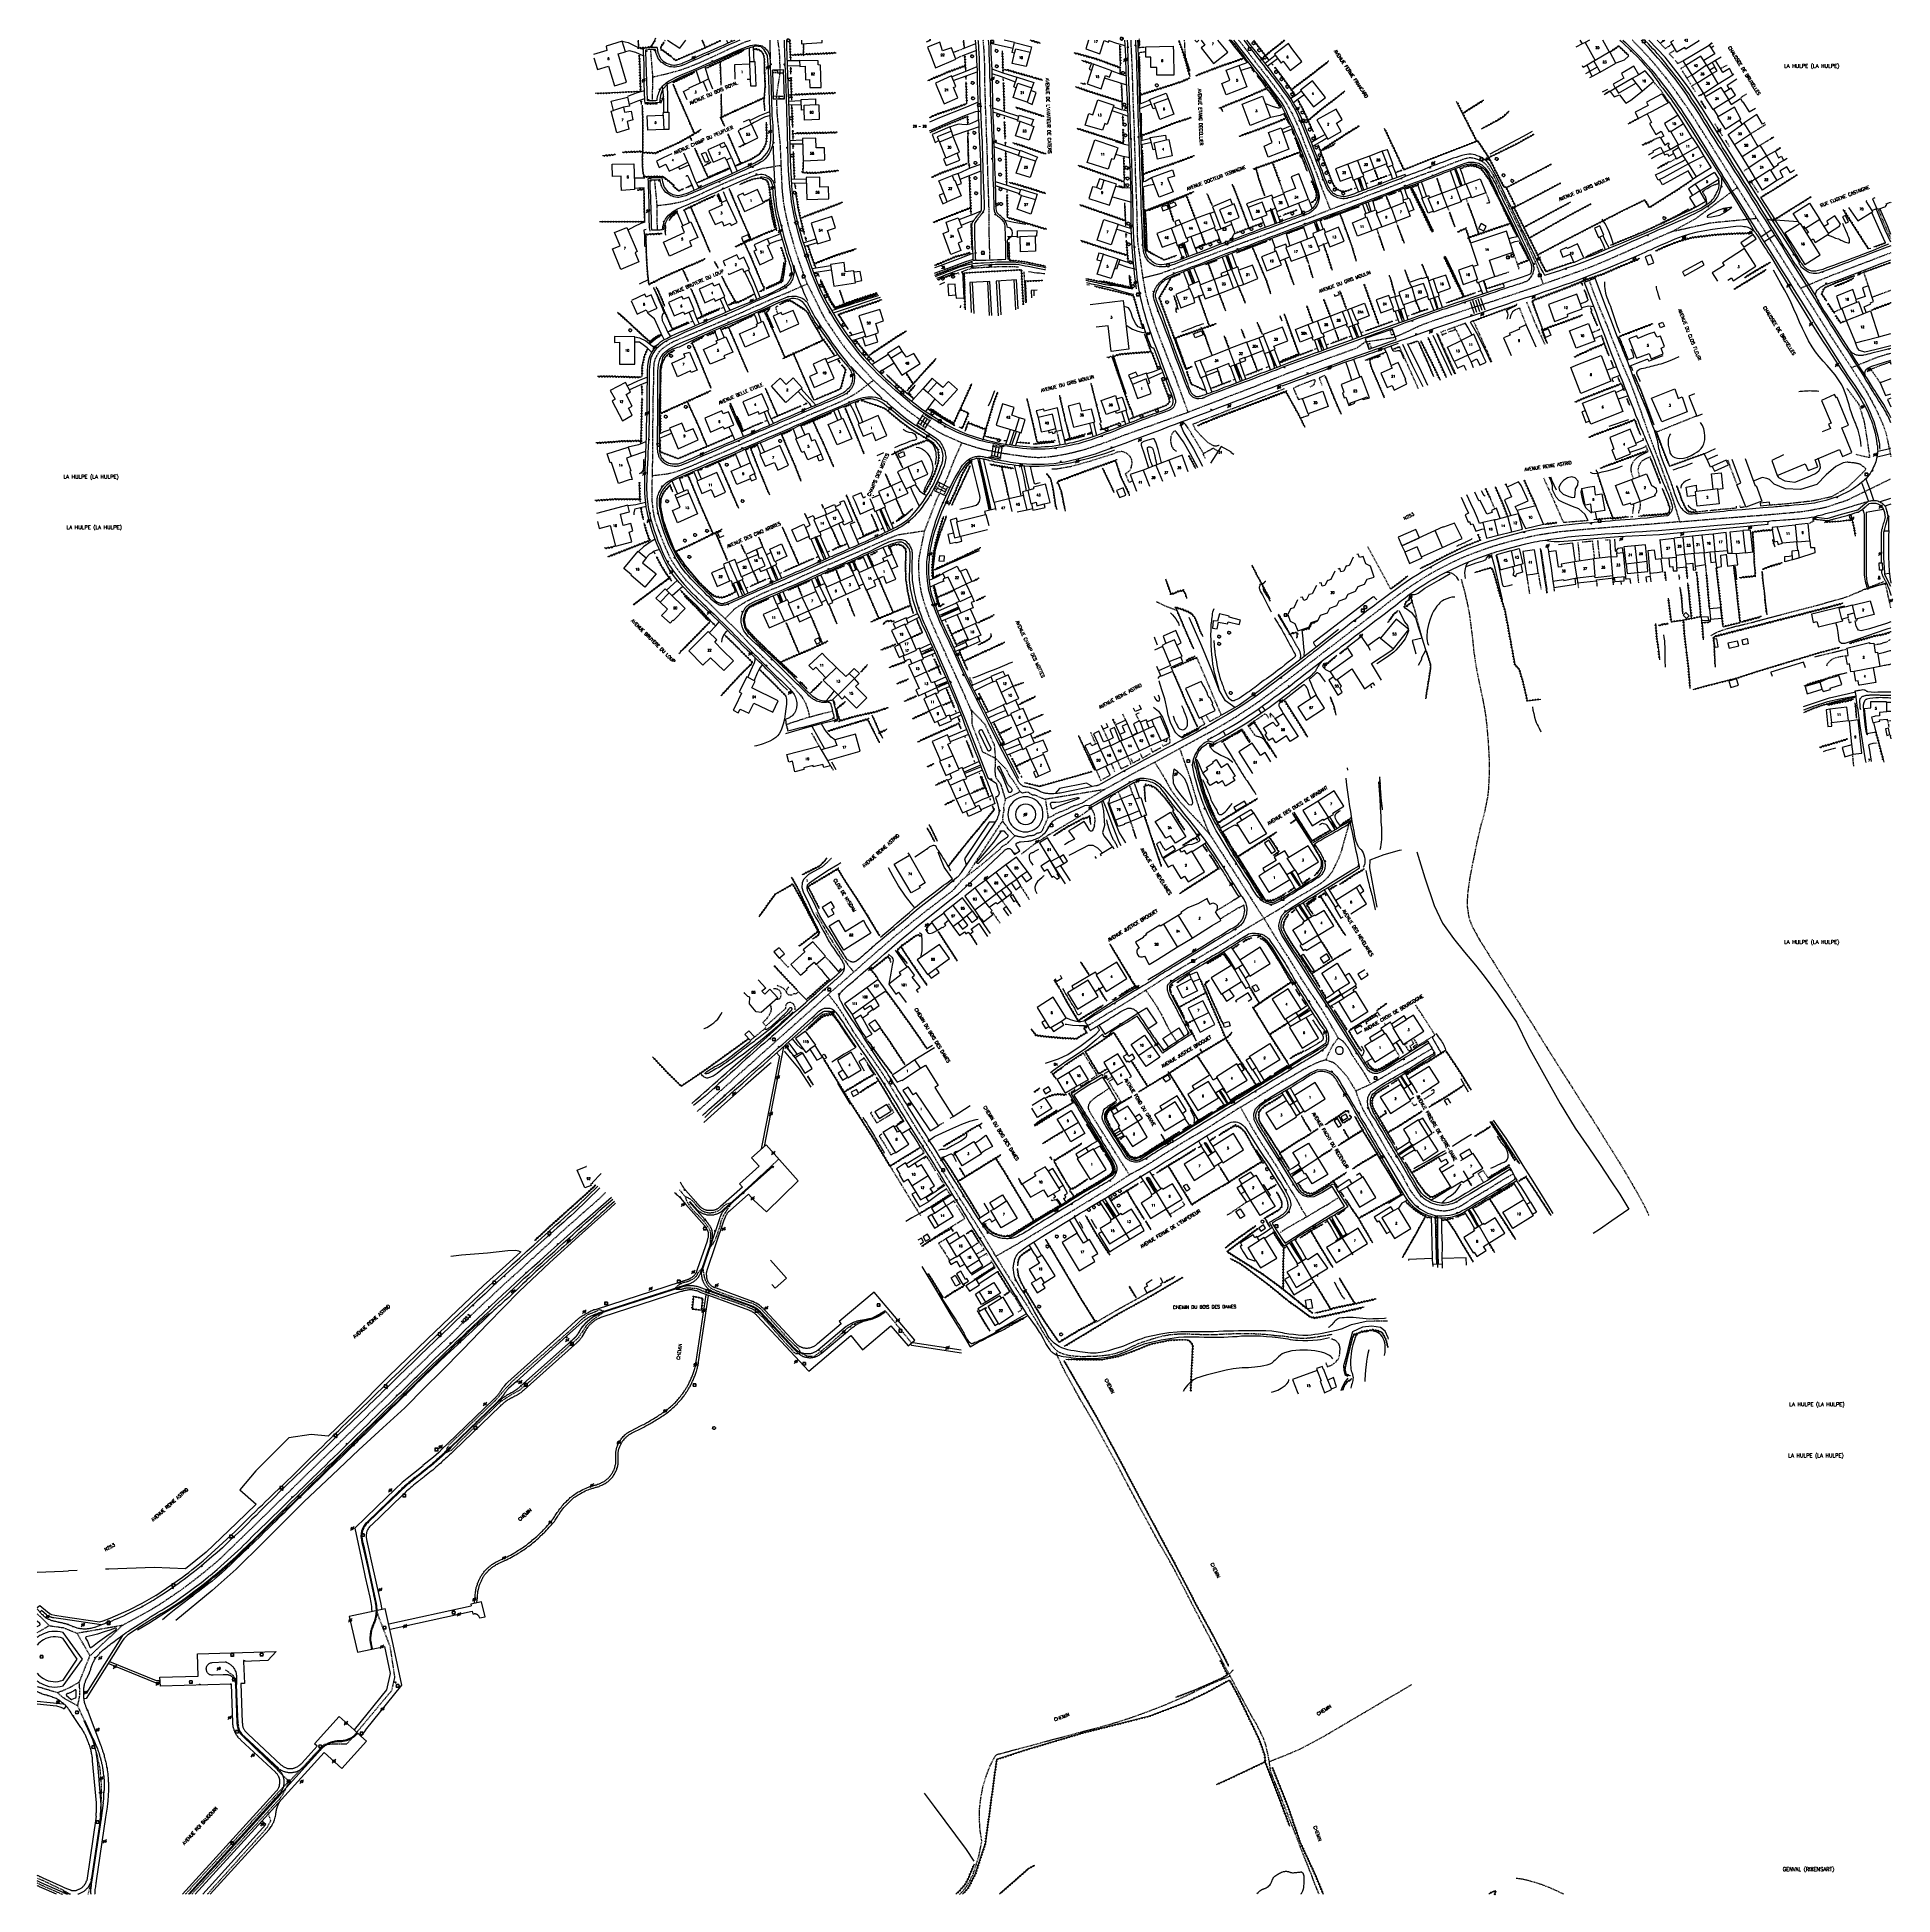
# Model space of a CAD drawing. Header units: millimetres. Extents: x 157000 to 158001, y 157000 to 158002.
import ezdxf
from ezdxf.enums import TextEntityAlignment as Align

# ---------------------------------------------------------------- set-up
doc = ezdxf.new("R2010")
doc.units = ezdxf.units.MM
doc.linetypes.add('DASHED', pattern=[0.75, 0.5, -0.25])
doc.layers.get('0').update_dxf_attribs({"linetype": 'CONTINUOUS'})
for name, color, linetype in [('W0001', 6, 'DASHED'), ('W0004', 5, 'CONTINUOUS'), ('W0006', 2, 'CONTINUOUS'), ('W0008', 7, 'CONTINUOUS'), ('W0010', 4, 'CONTINUOUS'), ('W0014', 7, 'CONTINUOUS'), ('W0015', 2, 'CONTINUOUS'), ('W0016', 2, 'CONTINUOUS'), ('W0017', 7, 'CONTINUOUS'), ('W0020', 2, 'CONTINUOUS'), ('W0021', 2, 'CONTINUOUS'), ('W0051', 7, 'CONTINUOUS'), ('W0070', 7, 'DASHED'), ('W0071', 7, 'CONTINUOUS'), ('W0101', 7, 'CONTINUOUS'), ('W0104', 1, 'CONTINUOUS'), ('W0112', 1, 'DASHED'), ('W0132', 7, 'CONTINUOUS'), ('W0211', 2, 'CONTINUOUS'), ('W0214', 2, 'CONTINUOUS'), ('W0300', 7, 'CONTINUOUS'), ('W0310', 3, 'CONTINUOUS'), ('W0323', 7, 'CONTINUOUS'), ('W0330', 7, 'CONTINUOUS'), ('W0333', 7, 'CONTINUOUS'), ('W0401', 7, 'CONTINUOUS'), ('W0420', 7, 'CONTINUOUS'), ('W0438', 7, 'CONTINUOUS'), ('W0439', 7, 'CONTINUOUS'), ('W0473', 7, 'CONTINUOUS'), ('W0515', 5, 'CONTINUOUS'), ('W0980', 7, 'CONTINUOUS'), ('W0989', 7, 'CONTINUOUS'), ('W0990', 7, 'CONTINUOUS'), ('W0991', 7, 'CONTINUOUS'), ('W1102', 7, 'CONTINUOUS')]:
    doc.layers.add(name, color=color, linetype=linetype)
doc.styles.get("Standard").update_dxf_attribs({"font": 'romans.shx', "width": 0.85})

# ---------------------------------------------------------------- blocks, each defined once
blk = doc.blocks.new('T401')
for p, q in [((-0.3, 0.3), (0, 0.3)), ((-0.3, -0.25), (-0.3, 0.3)), ((-0.3, 0.15), (0, 0.15)), ((-0.3, 0), (0, 0)), ((0, 0.3), (0, -0.25)), ((-0.3, -0.15), (0, -0.15)), ((-0.3, -0.25), (-0.3, -0.3)), ((-0.3, -0.3), (0, -0.3)), ((0, -0.3), (0, -0.25))]:
    blk.add_line(p, q)
blk = doc.blocks.new('T420')
for p, q in [((0.7, 0.7), (-0.8, 0.7)), ((-0.8, 0.7), (-0.8, -0.8)), ((0.7, 0.7), (0.7, -0.8)), ((0.7, -0.8), (-0.8, -0.8))]:
    blk.add_line(p, q)
blk.add_ellipse((0, 0), major_axis=(-0.53, 0.53), ratio=1, start_param=3.926991, end_param=10.210176)
blk = doc.blocks.new('T473')
for p, q in [((-0.166667, 0.166667), (0.166667, -0.166667)), ((-0.166667, -0.166667), (0.166667, 0.166667)), ((0.500001, 0.500001), (1.000002, 1.000002)), ((-1.000002, -1.000002), (-0.500001, -0.500001))]:
    blk.add_line(p, q)
blk.add_ellipse((0, 0), major_axis=(0.471405, 0.471405), ratio=1, start_param=5.4977871438, end_param=11.780972451)
blk = doc.blocks.new('T300')
for p, q in [((-0.8, 0.5), (-0.9, 0.3)), ((-0.9, 0.3), (-0.9, 0.2)), ((-0.9, 0.2), (-0.7, 0.1)), ((-0.7, 0.6), (-0.8, 0.5)), ((-0.8, -0.1), (-0.7, 0.1)), ((-0.6, 0.7), (-0.7, 0.6)), ((-0.7, 0.1), (-0.7, 0.1)), ((-0.5, 0.7), (-0.6, 0.7)), ((-0.3, 0.6), (-0.5, 0.7)), ((-0.3, 0.6), (-0.2, 0.7)), ((-0.2, 0.6), (-0.3, 0.6)), ((-0.2, 0.7), (-0.1, 0.8)), ((-0.1, 0.8), (0.1, 0.8)), ((0.1, 0.8), (0.2, 0.7)), ((0.2, 0.7), (0.3, 0.6)), ((0.3, 0.6), (0.4, 0.5)), ((0.5, 0.5), (0.3, 0.5)), ((0.4, 0.5), (0.4, 0.5)), ((0.6, 0.4), (0.5, 0.5)), ((0.6, 0.4), (0.7, 0.3)), ((0.7, 0.3), (0.7, 0.2)), ((0.7, 0.2), (0.7, 0.1)), ((0.7, 0.1), (0.7, -0.2)), ((-0.8, -0.2), (-0.8, -0.1)), ((-0.7, -0.3), (-0.8, -0.2)), ((-0.8, -0.2), (-0.8, -0.2)), ((-0.7, -0.4), (-0.7, -0.3)), ((-0.5, -0.5), (-0.7, -0.4)), ((-0.4, -0.5), (-0.5, -0.5)), ((-0.4, -0.5), (-0.3, -0.5)), ((-0.3, -0.5), (-0.3, -0.4)), ((-0.3, -0.6), (-0.3, -0.5)), ((-0.3, -0.5), (-0.3, -0.5)), ((-0.2, -0.7), (-0.3, -0.6)), ((-0.1, -0.8), (-0.2, -0.7)), ((0.1, -0.8), (-0.1, -0.8)), ((0.2, -0.7), (0.1, -0.8)), ((0.3, -0.5), (0.2, -0.5)), ((0.3, -0.6), (0.2, -0.7)), ((0.2, -0.7), (0.2, -0.7)), ((0.5, -0.4), (0.3, -0.5)), ((0.3, -0.5), (0.3, -0.6)), ((0.3, -0.5), (0.3, -0.5)), ((0.6, -0.3), (0.5, -0.4)), ((0.7, -0.2), (0.6, -0.3)), ((0.6, -0.3), (0.6, -0.3))]:
    blk.add_line(p, q)
blk = doc.blocks.new('T438')
for p, q in [((-0.4, 0.2), (0.4, 0.2)), ((-0.4, -0.2), (-0.4, 0.2)), ((0.15, 1.1), (-0.3, 1.1)), ((-0.3, 1.1), (-0.3, 0.5)), ((-0.3, 0.5), (0.15, 0.5)), ((0.3, 0.65), (0.3, 0.95)), ((0.4, 0.2), (0.4, -0.2))]:
    blk.add_line(p, q)
at = {"flags": 128}
for points in [[(-0.4, -0.2), (0.4, 0.2)], [(0.4, -0.2), (-0.4, -0.2)]]:
    blk.add_lwpolyline(points, dxfattribs=at)
for centre, major_axis, start_param, end_param in [((0.15, 0.95), (0.106, -0.106), 0.7853982, 2.3561945), ((0.15, 0.65), (0.106, 0.106), 3.9269908, 5.4977871)]:
    blk.add_ellipse(centre, major_axis=major_axis, ratio=1, start_param=start_param, end_param=end_param)
blk = doc.blocks.new('t310o')
at = {"color": 0, "linetype": 'Continuous'}
for centre, start, end in [((-0.5, 0.4), 216.8699, 323.1304), ((0.5, -0.4), 36.8699, 143.1303)]:
    blk.add_arc(centre, 0.625, start, end, dxfattribs=at)
blk = doc.blocks.new('t323o')
at = {"color": 0, "linetype": 'Continuous'}
for radius in [0.25, 0.15]:
    blk.add_circle((0, 0), radius, dxfattribs=at)

msp = doc.modelspace()

# ---------------------------------------------------------------- linework, layer by layer
at = {"layer": 'W0001'}
for points in [[(157332.2, 157980.1), (157331, 157994.8)], [(157332.2, 157980.1), (157340.7, 157982.1), (157342.5, 157982.6), (157344.3, 157983.1), (157346, 157983.5), (157347.7, 157984.1), (157350.3, 157985), (157352.7, 157985.9), (157355.2, 157986.9), (157357.6, 157987.9), (157359.2, 157988.6), (157360.8, 157989.3), (157362.3, 157990), (157363.9, 157990.7), (157365.4, 157991.5), (157367, 157992.2), (157368.5, 157992.9), (157370.1, 157993.6), (157372.7, 157994.9), (157375.4, 157996.1), (157378.1, 157997.3), (157380.8, 157998.5), (157382.5, 157999.2), (157384.3, 157999.8), (157384.8, 158000)], [(157401.4, 157932.5), (157400.9, 157944.2), (157400.7, 157946.1), (157400.5, 157948), (157400.3, 157950), (157400.1, 157951.9), (157399.9, 157953.8), (157399.7, 157955.7), (157399.5, 157957.6), (157399.3, 157959.6), (157398.9, 157969.7), (157400.9, 157982.7), (157400.5, 157993.3), (157399.6, 158000)], [(157514, 157882), (157513.9, 157885.3), (157513.8, 157888.6), (157513.7, 157892), (157513.6, 157895.3), (157513.6, 157897.1), (157513.6, 157898.8), (157513.6, 157900.6), (157513.6, 157902.3), (157513.6, 157904.1), (157513.5, 157905.8), (157513.5, 157907.6), (157513.5, 157909.3), (157513.4, 157911.3), (157513.4, 157913.3), (157513.3, 157915.3), (157513.2, 157917.2), (157513.2, 157919.2), (157513.1, 157921.2), (157513, 157923.2), (157513, 157925.2), (157512.9, 157927.3), (157512.8, 157929.4), (157512.8, 157931.5), (157512.7, 157933.6), (157512.6, 157935.7), (157512.6, 157937.8), (157512.5, 157939.8), (157512.4, 157941.9), (157512.4, 157944), (157512.3, 157946), (157512.2, 157948), (157512.1, 157950), (157512.1, 157952), (157512, 157954), (157511.9, 157956.1), (157511.9, 157958.1), (157511.7, 157961.8), (157511.6, 157965.5), (157511.5, 157969.2), (157511.4, 157973), (157511.3, 157975.2), (157511.3, 157977.4), (157511.3, 157979.7), (157511.3, 157981.9), (157511.2, 157984.1), (157511.2, 157986.3), (157511.1, 157988.6), (157511, 157990.8), (157510.8, 157994.7), (157510.5, 157998.6), (157510.4, 158000)], [(157596.6, 157871.7), (157593.9, 157890.2), (157593.7, 157892.8), (157593.6, 157895.4), (157593.5, 157898), (157593.5, 157900.6), (157593.4, 157903.1), (157593.4, 157905.7), (157593.3, 157908.3), (157593.2, 157910.9), (157593.2, 157912.8), (157593.1, 157914.7), (157593, 157916.6), (157592.9, 157918.5), (157592.9, 157920.4), (157592.8, 157922.3), (157592.7, 157924.2), (157592.6, 157926.1), (157592.5, 157929.1), (157592.5, 157932.2), (157592.4, 157935.2), (157592.3, 157938.2), (157592.2, 157941.2), (157592.1, 157944.3), (157592, 157947.3), (157591.9, 157950.3), (157591.9, 157952.7), (157591.8, 157955), (157591.7, 157957.3), (157591.6, 157959.6), (157591.5, 157961.9), (157591.4, 157964.2), (157591.3, 157966.6), (157591.2, 157968.9), (157591.2, 157971.1), (157591.1, 157973.3), (157591, 157975.5), (157591, 157977.8), (157590.9, 157980), (157590.8, 157982.2), (157590.8, 157984.4), (157590.7, 157986.7), (157590.6, 157988.8), (157590.5, 157990.9), (157590.4, 157993.1), (157590.3, 157995.2), (157590.2, 157997.4), (157590.1, 157999.5), (157590.1, 158000)], [(157648.1, 158000), (157648.9, 157999.1), (157650, 157997.6), (157651.1, 157996.1), (157652.3, 157994.6), (157653.4, 157993.2), (157654.5, 157991.7), (157655.6, 157990.2), (157656.8, 157988.7), (157658, 157987.2), (157659.1, 157985.7), (157660.3, 157984.2), (157661.5, 157982.7), (157662.7, 157981.2), (157663.9, 157979.7), (157665.1, 157978.1), (157666.2, 157976.6), (157668.2, 157974), (157670.2, 157971.3), (157672.1, 157968.7), (157673.9, 157965.9), (157675.4, 157963.2), (157676.9, 157960.5), (157678.2, 157957.7), (157679.6, 157954.8), (157680.2, 157953.4), (157680.8, 157952), (157681.3, 157950.6), (157681.9, 157949.1), (157682.4, 157947.7), (157682.9, 157946.2), (157683.5, 157944.8), (157684, 157943.4), (157684.7, 157941.7), (157685.3, 157940.1), (157686, 157938.4), (157686.7, 157936.8), (157687.4, 157935.2), (157688, 157933.5), (157688.7, 157931.9), (157689.3, 157930.2), (157689.8, 157928.9), (157690.3, 157927.6), (157690.8, 157926.3), (157691.2, 157925), (157691.7, 157923.7), (157692.2, 157922.4), (157692.6, 157921.1), (157693.1, 157919.8), (157697.5, 157908.6)], [(157917.2, 157920.5), (157902.5, 157944.1), (157899.5, 157948.9), (157896.5, 157953.6), (157893.6, 157958.3), (157890.5, 157963), (157887.6, 157967.2), (157884.7, 157971.3), (157881.7, 157975.5), (157878.7, 157979.6), (157878.7, 157979.5), (157874.4, 157984.8), (157870, 157990), (157865.3, 157995.1), (157860.5, 157999.9), (157860.5, 158000)], [(157331.9, 157967.5), (157332.2, 157980.1)], [(157334.3, 157910.7), (157340.6, 157911.5), (157342.5, 157911.8), (157344.3, 157912.1), (157346.1, 157912.5), (157347.9, 157912.9), (157349.4, 157913.4), (157350.8, 157913.9), (157352.2, 157914.5), (157353.6, 157915.1), (157354.9, 157915.6), (157356.1, 157916.2), (157357.3, 157916.7), (157358.6, 157917.3), (157359.8, 157917.9), (157361, 157918.5), (157362.2, 157919.1), (157363.5, 157919.6), (157367.5, 157921.4), (157371.5, 157923.2), (157375.6, 157924.9), (157379.7, 157926.6), (157382.6, 157927.7), (157385.5, 157928.9), (157388.4, 157929.9), (157391.4, 157930.8), (157401.4, 157932.5)], [(157415.4, 157868.5), (157411.4, 157879.7), (157410.5, 157882.3), (157409.6, 157885), (157408.8, 157887.7), (157408, 157890.3), (157407.2, 157893.3), (157406.3, 157896.3), (157405.5, 157899.3), (157404.8, 157902.3), (157404.3, 157904.3), (157403.9, 157906.2), (157403.5, 157908.1), (157403.1, 157910.1), (157402.7, 157912.7), (157402.4, 157915.4), (157402.1, 157918.1), (157401.9, 157920.8), (157401.4, 157932.5)], [(157697.5, 157908.6), (157709.8, 157913.2), (157713.5, 157914.5), (157717.1, 157915.9), (157720.8, 157917.3), (157724.4, 157918.7), (157726.7, 157919.6), (157729.1, 157920.5), (157731.4, 157921.4), (157733.7, 157922.3), (157736, 157923.2), (157738.4, 157924.1), (157740.7, 157925), (157743, 157925.9), (157744.8, 157926.5), (157746.6, 157927.2), (157748.4, 157927.8), (157750.1, 157928.5), (157751.9, 157929.1), (157753.7, 157929.7), (157755.5, 157930.4), (157757.3, 157931.1), (157758.6, 157931.6), (157759.9, 157932.1), (157761.3, 157932.7), (157762.6, 157933.2), (157764, 157933.7), (157765.3, 157934.3), (157766.7, 157934.8), (157768, 157935.2), (157769.2, 157935.7), (157770.5, 157936.1), (157771.7, 157936.5), (157773, 157936.6), (157774.2, 157936.5), (157775.2, 157936.3), (157776.3, 157936), (157777.3, 157935.6), (157778.1, 157935.2), (157778.9, 157934.9), (157779.7, 157934.4), (157780.4, 157933.9), (157781.5, 157932.9), (157782.4, 157931.7), (157783.3, 157930.5), (157784.1, 157929.3), (157785.7, 157926.7), (157787.1, 157924), (157788.4, 157921.3), (157789.7, 157918.6), (157791.3, 157915.5), (157792.8, 157912.4), (157794.3, 157909.3), (157795.9, 157906.1), (157798.1, 157901.6), (157800.4, 157897), (157802.6, 157892.4), (157804.8, 157887.7), (157805.9, 157885.4), (157806.9, 157883), (157808, 157880.7), (157809, 157878.3), (157812.4, 157868.3)], [(157333, 157924.5), (157334.3, 157910.7)], [(157881.2, 157896.4), (157894.9, 157903.8), (157917.2, 157920.5)], [(157927.7, 157903.7), (157917.2, 157920.5)], [(157334.3, 157910.7), (157334.3, 157902.4), (157334.3, 157901.2), (157334.4, 157900.1), (157334.4, 157898.9), (157334.4, 157897.7)], [(157596.6, 157871.7), (157605.8, 157874.1), (157608.2, 157874.9), (157610.6, 157875.8), (157613, 157876.6), (157615.4, 157877.5), (157618.2, 157878.5), (157621, 157879.6), (157623.9, 157880.6), (157626.7, 157881.7), (157628.2, 157882.3), (157629.8, 157882.9), (157631.4, 157883.5), (157632.9, 157884.1), (157634.5, 157884.7), (157636, 157885.3), (157637.6, 157885.9), (157639.2, 157886.5), (157642.2, 157887.6), (157645.3, 157888.8), (157648.3, 157889.9), (157651.4, 157891.1), (157652.9, 157891.6), (157654.4, 157892.2), (157656, 157892.8), (157657.5, 157893.3), (157659, 157893.9), (157660.6, 157894.4), (157662.1, 157895), (157663.6, 157895.6), (157665, 157896.1), (157666.3, 157896.6), (157667.7, 157897.1), (157669, 157897.7), (157670.4, 157898.2), (157671.8, 157898.7), (157673.1, 157899.2), (157674.5, 157899.8), (157675.8, 157900.3), (157677.2, 157900.8), (157678.5, 157901.3), (157679.9, 157901.8), (157681.3, 157902.3), (157682.6, 157902.8), (157684, 157903.3), (157685.4, 157903.8), (157697.5, 157908.6)], [(157927.7, 157903.7), (157902.9, 157901.3), (157881.2, 157896.4)], [(157951.3, 157866.1), (157936.2, 157890.3), (157927.7, 157903.7)], [(157881.2, 157896.4), (157872.1, 157892.4), (157870.2, 157891.5), (157868.3, 157890.7), (157866.4, 157889.8), (157864.5, 157889), (157862.6, 157888.1), (157860.7, 157887.3), (157858.8, 157886.4), (157856.9, 157885.6), (157852.6, 157883.7), (157848.3, 157881.8), (157844, 157880), (157839.7, 157878.2), (157835.1, 157876.4), (157830.4, 157874.7), (157825.7, 157873), (157821, 157871.3), (157812.4, 157868.3)], [(158000, 157885.2), (157998.4, 157884.6), (157994.4, 157883.1), (157990.5, 157881.6), (157988.6, 157880.8), (157986.7, 157880.1), (157984.8, 157879.4), (157982.9, 157878.7), (157981, 157878), (157979.1, 157877.3), (157977.2, 157876.5), (157975.3, 157875.8), (157972.1, 157874.5), (157968.8, 157873.3), (157965.6, 157872), (157962.3, 157870.7), (157951.3, 157866.1)], [(157620.9, 157799.3), (157614, 157818.2), (157613.4, 157819.7), (157612.8, 157821.2), (157612.2, 157822.7), (157611.6, 157824.2), (157611, 157825.7), (157610.4, 157827.2), (157609.8, 157828.6), (157609.3, 157830.1), (157608.1, 157833.2), (157606.8, 157836.3), (157605.7, 157839.4), (157604.5, 157842.5), (157603.6, 157844.9), (157602.8, 157847.3), (157602, 157849.7), (157601.2, 157852.2), (157600.4, 157854.8), (157599.6, 157857.4), (157598.9, 157860), (157598.2, 157862.7), (157596.6, 157871.7)], [(157331.9, 157765.1), (157332.1, 157774.5), (157332.1, 157776.2), (157332.1, 157777.8), (157332.1, 157779.4), (157332.1, 157781.1), (157332.1, 157782.7), (157332.1, 157784.3), (157332.2, 157786), (157332.2, 157787.6), (157332.2, 157790.9), (157332.2, 157794.1), (157332.3, 157797.4), (157332.3, 157800.6), (157332.3, 157802.1), (157332.4, 157803.5), (157332.4, 157804.9), (157332.4, 157806.3), (157332.4, 157807.8), (157332.5, 157809.2), (157332.5, 157810.6), (157332.5, 157812), (157332.5, 157813.2), (157332.6, 157814.4), (157332.6, 157815.6), (157332.6, 157816.7), (157332.6, 157817.9), (157332.6, 157819.1), (157332.6, 157820.2), (157332.7, 157821.4), (157332.7, 157822.8), (157332.8, 157824.3), (157332.9, 157825.7), (157333.2, 157827.2), (157333.7, 157828.5), (157334.3, 157829.7), (157335, 157830.9), (157335.8, 157832.1), (157337, 157833.3), (157338.3, 157834.3), (157339.7, 157835.3), (157341.1, 157836.2), (157343.7, 157837.6), (157346.5, 157838.8), (157349.3, 157839.9), (157352, 157841.1), (157354, 157841.9), (157356, 157842.8), (157357.9, 157843.6), (157359.9, 157844.4), (157361.9, 157845.3), (157363.9, 157846.1), (157365.9, 157846.9), (157367.8, 157847.8), (157371, 157849.1), (157374.2, 157850.5), (157377.4, 157851.9), (157380.6, 157853.3), (157382.3, 157854.1), (157384.1, 157854.9), (157385.9, 157855.7), (157387.6, 157856.5), (157389.4, 157857.2), (157391.1, 157858), (157392.9, 157858.8), (157394.6, 157859.6), (157397, 157860.6), (157399.4, 157861.6), (157401.8, 157862.6), (157404.3, 157863.6), (157415.4, 157868.5)], [(157415.4, 157868.5), (157419.7, 157860), (157420.8, 157857.8), (157421.9, 157855.5), (157423, 157853.2), (157424.2, 157851), (157425.5, 157848.8), (157426.9, 157846.7), (157428.3, 157844.6), (157429.7, 157842.5), (157431.3, 157840.2), (157432.9, 157837.9), (157434.5, 157835.6), (157436.2, 157833.4), (157437.7, 157831.5), (157439.2, 157829.7), (157440.7, 157828), (157442.3, 157826.2), (157451.1, 157816.5)], [(157620.9, 157799.3), (157633.9, 157804.4), (157636.6, 157805.4), (157639.2, 157806.4), (157641.9, 157807.5), (157644.6, 157808.5), (157647.3, 157809.5), (157649.9, 157810.5), (157652.6, 157811.6), (157655.3, 157812.6), (157657.7, 157813.5), (157660.1, 157814.5), (157662.5, 157815.5), (157664.9, 157816.4), (157667.4, 157817.4), (157669.8, 157818.4), (157672.2, 157819.3), (157674.6, 157820.3), (157679.6, 157822.1), (157684.5, 157824), (157689.5, 157825.8), (157694.5, 157827.7), (157698.9, 157829.3), (157703.3, 157830.8), (157707.6, 157832.4), (157712, 157834), (157716.4, 157837.2), (157731.6, 157839.6), (157733.7, 157840.4), (157735.7, 157841.2), (157737.7, 157842.1), (157739.7, 157843), (157741.7, 157844), (157743.6, 157844.9), (157745.6, 157845.8), (157747.7, 157846.7), (157753.5, 157848.8), (157759.4, 157850.8), (157765.3, 157852.7), (157771.2, 157854.7), (157774, 157855.6), (157776.8, 157856.5), (157779.6, 157857.4), (157782.4, 157858.3), (157785.3, 157859.2), (157788.1, 157860.1), (157790.9, 157861.1), (157793.7, 157862), (157812.4, 157868.3)], [(157886.2, 157740.2), (157883.3, 157749.7), (157882.3, 157752.8), (157881.2, 157755.9), (157880.1, 157758.9), (157879, 157762), (157877.9, 157764.9), (157876.8, 157767.9), (157875.7, 157770.8), (157874.6, 157773.8), (157874.1, 157775.2), (157873.5, 157776.7), (157873, 157778.2), (157872.4, 157779.6), (157871.9, 157781.1), (157871.3, 157782.5), (157870.8, 157784), (157870.2, 157785.5), (157869.6, 157787.2), (157868.9, 157789), (157868.3, 157790.8), (157867.7, 157792.6), (157867.1, 157794.3), (157866.4, 157796.1), (157865.8, 157797.9), (157865.2, 157799.7), (157863.9, 157803.3), (157862.6, 157806.9), (157861.3, 157810.5), (157859.9, 157814.1), (157859.2, 157815.9), (157858.5, 157817.6), (157857.7, 157819.3), (157857, 157821.1), (157856.2, 157822.8), (157855.5, 157824.5), (157854.7, 157826.2), (157854, 157828), (157853.1, 157830.2), (157852.2, 157832.5), (157851.3, 157834.8), (157850.4, 157837), (157849.5, 157839.3), (157848.6, 157841.6), (157847.8, 157843.8), (157846.9, 157846.1), (157846.1, 157848), (157845.3, 157849.9), (157844.5, 157851.8), (157843.7, 157853.7), (157842.9, 157855.6), (157842.1, 157857.5), (157841.3, 157859.5), (157840.6, 157861.4), (157839.8, 157863.5), (157839, 157865.6), (157838.3, 157867.8), (157837.5, 157869.9)], [(157951.3, 157866.1), (157966.9, 157841.3), (157978.7, 157823.3)], [(157978.7, 157823.3), (157993.2, 157829.2), (157995, 157829.7), (157996.8, 157830.3), (157998.7, 157830.8), (158000, 157831.2)], [(157978.7, 157823.3), (157984.5, 157814.2), (157986.7, 157810.6), (157988.7, 157807), (157990.7, 157803.3), (157992.6, 157799.6), (157993.9, 157796.7), (157995.2, 157793.7), (157996.4, 157790.7), (157997.4, 157787.7), (158000, 157775.3)], [(157331.9, 157765.1), (157340.1, 157766.1), (157342.3, 157766.6), (157344.5, 157767.2), (157346.6, 157767.9), (157348.7, 157768.7), (157351.3, 157769.7), (157353.8, 157770.7), (157356.3, 157771.8), (157358.8, 157772.9), (157361.4, 157774), (157364.1, 157775.2), (157366.7, 157776.3), (157369.3, 157777.4), (157371.4, 157778.3), (157373.4, 157779.2), (157375.4, 157780.1), (157377.4, 157781), (157379.5, 157781.9), (157381.5, 157782.8), (157383.5, 157783.7), (157385.5, 157784.5), (157387.6, 157785.4), (157389.6, 157786.3), (157391.7, 157787.2), (157393.7, 157788), (157395.7, 157788.9), (157397.8, 157789.7), (157399.8, 157790.6), (157401.9, 157791.5), (157403.4, 157792.2), (157404.9, 157792.8), (157406.5, 157793.5), (157408, 157794.2), (157409.5, 157794.8), (157411, 157795.5), (157412.6, 157796.1), (157414.1, 157796.8), (157415.9, 157797.6), (157417.7, 157798.3), (157419.4, 157799.1), (157421.2, 157799.8), (157423, 157800.5), (157424.8, 157801.3), (157426.5, 157802.1), (157428.3, 157802.8), (157430.4, 157803.7), (157432.5, 157804.6), (157434.6, 157805.6), (157436.7, 157806.6), (157438.5, 157807.6), (157440.3, 157808.6), (157442.1, 157809.7), (157443.8, 157810.9), (157451.1, 157816.5)], [(157451.1, 157816.5), (157466.5, 157802.6), (157468.8, 157800.8), (157471.1, 157799), (157473.5, 157797.3), (157475.9, 157795.6), (157479, 157793.4), (157482.1, 157791.3), (157485.2, 157789.3), (157488.5, 157787.4), (157498.9, 157782.8)], [(157498.9, 157782.8), (157507.3, 157780.1), (157509.3, 157779.6), (157511.2, 157779.1), (157513.2, 157778.7), (157515.2, 157778.3), (157518, 157777.7), (157520.9, 157777.2), (157523.7, 157776.8), (157526.6, 157776.3), (157529.9, 157775.9), (157533.3, 157775.4), (157536.7, 157775.1), (157540, 157774.9), (157543.1, 157775), (157546.1, 157775.3), (157549.2, 157775.7), (157552.2, 157776.2), (157554.9, 157776.7), (157557.6, 157777.3), (157560.3, 157778), (157563, 157778.7), (157565.7, 157779.4), (157568.4, 157780.3), (157571, 157781.2), (157573.7, 157782.1), (157575.2, 157782.7), (157576.8, 157783.2), (157578.3, 157783.8), (157579.8, 157784.4), (157581.4, 157785), (157582.9, 157785.6), (157584.4, 157786.2), (157585.9, 157786.8), (157588, 157787.5), (157590.1, 157788.3), (157592.2, 157789), (157594.3, 157789.8), (157596.4, 157790.5), (157598.5, 157791.3), (157600.6, 157792), (157602.7, 157792.8), (157620.9, 157799.3)], [(157478.8, 157735.4), (157485.2, 157752), (157485.9, 157753.4), (157486.6, 157754.8), (157487.3, 157756.3), (157488, 157757.7), (157488.7, 157759.1), (157489.4, 157760.5), (157490.1, 157761.9), (157490.7, 157763.4), (157491.3, 157764.6), (157491.8, 157765.9), (157492.3, 157767.2), (157492.8, 157768.5), (157493.3, 157769.8), (157493.8, 157771.1), (157494.3, 157772.4), (157494.8, 157773.7), (157498.9, 157782.8)], [(157371.1, 157687.8), (157363.7, 157695.1), (157361.4, 157697.3), (157359.1, 157699.5), (157356.8, 157701.7), (157354.5, 157704), (157352.9, 157705.6), (157351.3, 157707.3), (157349.8, 157709), (157348.3, 157710.8), (157346.7, 157712.8), (157345.2, 157714.8), (157343.8, 157716.9), (157342.4, 157719.1), (157341.5, 157720.7), (157340.7, 157722.4), (157340, 157724.1), (157339.2, 157725.8), (157338.2, 157728.1), (157337.3, 157730.4), (157336.4, 157732.7), (157335.5, 157735), (157334.8, 157737.1), (157334, 157739.2), (157333.4, 157741.3), (157332.9, 157743.4), (157332.4, 157746), (157332.1, 157748.7), (157331.8, 157751.3), (157331.7, 157753.9), (157331.9, 157765.1)], [(157886.2, 157740.2), (157911.2, 157742.3), (157917, 157742.7), (157922.8, 157743.2), (157928.6, 157743.6), (157934.5, 157744.1), (157938.9, 157744.5), (157943.4, 157744.9), (157947.9, 157745.3), (157952.4, 157745.8), (157955.7, 157746.3), (157958.9, 157746.9), (157962.2, 157747.5), (157965.4, 157748.2), (157976.5, 157751.9), (158000, 157763.4)], [(157886.2, 157740.2), (157871.1, 157738.9), (157868.9, 157738.7), (157866.6, 157738.6), (157864.3, 157738.4), (157862, 157738.2), (157859.7, 157738), (157857.5, 157737.8), (157855.2, 157737.6), (157852.9, 157737.5), (157848.1, 157737.1), (157843.3, 157736.7), (157838.5, 157736.3), (157833.7, 157735.9), (157830.6, 157735.6), (157827.4, 157735.3), (157824.2, 157735), (157821.1, 157734.7), (157817.7, 157734.2), (157814.4, 157733.7), (157811.1, 157733.2), (157807.8, 157732.6), (157803.7, 157731.7), (157799.6, 157730.8), (157795.6, 157729.8), (157791.5, 157728.7), (157787.7, 157727.6), (157783.9, 157726.4), (157780.1, 157725.1), (157776.3, 157723.7), (157773.8, 157722.8), (157771.3, 157721.8), (157768.9, 157720.8), (157766.4, 157719.7), (157762.9, 157718), (157759.4, 157716.3), (157755.9, 157714.5), (157752.5, 157712.6), (157748.4, 157710.2), (157744.4, 157707.6), (157740.4, 157705), (157736.5, 157702.3), (157732.9, 157699.7), (157729.3, 157697), (157725.8, 157694.2), (157722.3, 157691.4), (157719.5, 157689.3), (157716.7, 157687.2), (157713.9, 157685), (157711.1, 157682.9), (157707.6, 157680.2), (157704.1, 157677.5), (157700.6, 157674.8), (157697, 157672.1), (157696.7, 157671.8), (157696.3, 157671.6), (157695.9, 157671.3), (157695.6, 157671)], [(157371.1, 157687.8), (157376.1, 157693.1), (157379.2, 157695.2), (157382.3, 157697.1), (157385.6, 157698.8), (157388.9, 157700.4), (157390.7, 157701.3), (157392.6, 157702.2), (157394.5, 157703), (157396.4, 157703.8), (157398.3, 157704.5), (157400.2, 157705.3), (157402.1, 157706.1), (157404, 157706.9), (157405.9, 157707.7), (157407.8, 157708.6), (157409.7, 157709.4), (157411.5, 157710.3), (157413.4, 157711.2), (157415.3, 157712), (157417.2, 157712.9), (157419.1, 157713.7), (157422.5, 157715.2), (157425.8, 157716.7), (157429.2, 157718.1), (157432.6, 157719.6), (157434.3, 157720.3), (157436.1, 157721.1), (157437.8, 157721.8), (157439.5, 157722.6), (157441.2, 157723.3), (157442.9, 157724), (157444.7, 157724.8), (157446.4, 157725.5), (157447.7, 157726.1), (157449, 157726.7), (157450.4, 157727.3), (157451.7, 157727.9), (157453.1, 157728.5), (157454.4, 157729), (157455.7, 157729.6), (157457.1, 157730.2), (157459, 157731), (157460.9, 157731.8), (157462.8, 157732.6), (157464.8, 157733.3), (157478.8, 157735.4)], [(157489.2, 157671), (157488.6, 157672.3), (157488, 157673.6), (157487.5, 157674.8), (157486.9, 157676.1), (157485.6, 157678.8), (157484.4, 157681.6), (157483.2, 157684.3), (157482, 157687.1), (157481.1, 157689.3), (157480.3, 157691.5), (157479.5, 157693.7), (157478.8, 157695.9), (157478.2, 157697.9), (157477.6, 157699.9), (157477.1, 157701.9), (157476.7, 157703.9), (157476.3, 157706.3), (157476, 157708.7), (157475.8, 157711.1), (157475.7, 157713.5), (157475.6, 157714.5), (157475.6, 157715.5), (157475.6, 157716.4), (157475.7, 157717.4), (157475.7, 157718.4), (157475.7, 157719.3), (157475.8, 157720.3), (157475.9, 157721.3), (157478.8, 157735.4)], [(157371.1, 157687.8), (157376.6, 157682.6), (157377.8, 157681.3), (157379, 157680.1), (157380.2, 157678.8), (157381.4, 157677.5), (157382.6, 157676.2), (157383.8, 157674.9), (157385, 157673.7), (157386.3, 157672.4), (157386.6, 157672), (157386.9, 157671.7), (157387.3, 157671.3), (157387.6, 157671)], [(157387.6, 157671), (157388.8, 157669.8), (157390, 157668.7), (157391.2, 157667.5), (157392.4, 157666.4), (157393.6, 157665.2), (157394.8, 157664), (157396, 157662.9), (157397.2, 157661.7), (157399.5, 157659.6), (157401.8, 157657.4), (157404.1, 157655.2), (157406.3, 157652.9), (157407.5, 157651.6), (157408.7, 157650.3), (157409.9, 157648.9), (157411, 157647.6), (157411.8, 157646.6), (157412.5, 157645.7), (157413.2, 157644.7), (157413.8, 157643.7), (157414.1, 157643.1), (157414.4, 157642.5), (157414.7, 157641.9), (157414.9, 157641.3), (157415.2, 157640.5), (157415.4, 157639.7), (157415.7, 157638.9), (157415.9, 157638.1), (157416.1, 157637.3), (157416.3, 157636.5), (157416.5, 157635.7), (157416.7, 157634.9)], [(157503.8, 157638.7), (157503.1, 157640.3), (157502.4, 157641.8), (157501.7, 157643.4), (157501, 157644.9), (157500.4, 157646.5), (157499.7, 157648), (157499, 157649.6), (157498.3, 157651.1), (157497.6, 157652.7), (157496.9, 157654.2), (157496.2, 157655.7), (157495.5, 157657.2), (157494.8, 157658.7), (157494.1, 157660.3), (157493.4, 157661.8), (157492.7, 157663.3), (157491.8, 157665.2), (157490.9, 157667.1), (157490.1, 157669.1), (157489.2, 157671)], [(157616.4, 157618), (157627.6, 157624.1), (157631, 157625.9), (157634.3, 157627.7), (157637.6, 157629.6), (157640.9, 157631.5), (157643.7, 157633.2), (157646.5, 157634.9), (157649.2, 157636.7), (157652, 157638.5), (157654.1, 157639.9), (157656.3, 157641.4), (157658.5, 157642.9), (157660.6, 157644.4), (157663.4, 157646.5), (157666.2, 157648.5), (157668.9, 157650.6), (157671.7, 157652.7), (157673.7, 157654.2), (157675.7, 157655.8), (157677.7, 157657.3), (157679.8, 157658.9), (157681.8, 157660.4), (157683.8, 157662), (157685.8, 157663.5), (157687.8, 157665.1), (157688.8, 157665.8), (157689.8, 157666.5), (157690.7, 157667.3), (157691.7, 157668), (157692.7, 157668.8), (157693.6, 157669.5), (157694.6, 157670.3), (157695.6, 157671)], [(157983.7, 157638.8), (157983.5, 157639.7), (157983.4, 157640.6), (157983.4, 157641.6), (157983.3, 157642.5), (157983.3, 157642.7), (157983.3, 157643), (157983.3, 157643.2), (157983.2, 157643.5), (157983.3, 157643.7), (157983.3, 157644), (157983.3, 157644.2), (157983.4, 157644.5), (157983.5, 157644.8), (157983.7, 157645.1), (157983.9, 157645.4), (157984.2, 157645.6), (157984.5, 157645.9), (157984.9, 157646.1), (157985.2, 157646.2), (157985.6, 157646.4), (157986.7, 157646.6), (157987.8, 157646.7), (157988.8, 157646.8), (157989.9, 157646.8), (157991.2, 157646.8), (157992.4, 157646.8), (157993.7, 157646.8), (157994.9, 157646.7), (157996.2, 157646.6), (157997.4, 157646.6), (157998.7, 157646.6), (158000, 157646.6), (158000, 157646.6)], [(157416.7, 157634.9), (157411.8, 157633.3), (157410, 157632.7), (157408.1, 157632.1), (157406.3, 157631.5), (157404.4, 157630.8)], [(157416.7, 157634.9), (157418.5, 157635.4), (157421, 157636.1), (157423.6, 157636.8), (157426.1, 157637.4), (157428.6, 157638)], [(157503.8, 157638.7), (157511.2, 157631), (157516.3, 157619.8), (157516.9, 157612.6)], [(157516.9, 157612.6), (157510.1, 157616), (157505, 157629.3), (157504.6, 157630.4), (157504.4, 157631.6), (157504.4, 157632.8), (157504.4, 157634), (157504.4, 157635.2), (157504.3, 157636.4), (157504.2, 157637.6), (157503.8, 157638.7)], [(157522.3, 157590.7), (157522.1, 157591.5), (157521.9, 157592.3), (157521.6, 157593.1), (157521.3, 157593.9), (157521.1, 157594.7), (157520.9, 157595.5), (157520.6, 157596.3), (157520.4, 157597.1), (157520.2, 157598), (157519.7, 157598.8), (157519.2, 157599.5), (157518.7, 157600.2), (157518.1, 157601), (157517.6, 157601.7), (157517.2, 157602.6), (157517, 157603.5), (157516.9, 157604.6), (157516.8, 157605.7), (157516.8, 157606.9), (157516.9, 157608), (157516.9, 157609.2), (157517, 157610.3), (157517, 157611.4), (157516.9, 157612.6)], [(157516.9, 157612.6), (157521.9, 157607.7), (157522.4, 157607.1), (157522.9, 157606.4), (157523.2, 157605.7), (157523.6, 157605), (157523.9, 157604.3), (157524.3, 157603.6), (157524.7, 157602.9), (157525.2, 157602.3), (157525.9, 157601.4), (157526.6, 157600.4), (157527.3, 157599.4), (157527.9, 157598.5), (157528.5, 157597.5), (157529.1, 157596.5), (157529.7, 157595.5), (157530.4, 157594.6)], [(157575.5, 157595.7), (157577.6, 157596.9), (157579.7, 157598), (157581.8, 157599.2), (157583.9, 157600.3), (157586.3, 157601.7), (157588.8, 157603.1), (157591.2, 157604.4), (157593.7, 157605.8), (157602.8, 157610.5)], [(157602.8, 157610.5), (157616.4, 157618)], [(157602.8, 157610.5), (157604, 157608.7), (157605.2, 157606.8), (157606.3, 157604.9), (157607.5, 157603), (157608.2, 157601.8), (157608.9, 157600.6), (157609.6, 157599.4), (157610.2, 157598.1), (157610.9, 157596.9), (157611.6, 157595.7), (157612.4, 157594.5), (157613.2, 157593.4), (157614.9, 157591.1), (157616.8, 157588.8), (157618.8, 157586.7), (157620.8, 157584.5), (157621.6, 157583.6), (157622.5, 157582.7), (157623.4, 157581.7), (157624.2, 157580.8), (157625.1, 157579.9), (157626, 157579), (157626.8, 157578.1), (157627.7, 157577.1), (157632.7, 157571.4)], [(157632.7, 157571.4), (157632.1, 157572.7), (157631.5, 157574.1), (157631, 157575.4), (157630.4, 157576.8), (157629.6, 157578.8), (157628.8, 157580.8), (157628, 157582.9), (157627.2, 157584.9), (157626.4, 157587.4), (157625.6, 157589.9), (157624.8, 157592.5), (157624.1, 157595), (157623.8, 157595.9), (157623.6, 157596.8), (157623.3, 157597.7), (157623.1, 157598.6), (157622.8, 157599.4), (157622.6, 157600.3), (157622.3, 157601.2), (157622, 157602.1), (157621.7, 157603.1), (157621.3, 157604.2), (157621, 157605.2), (157620.6, 157606.3), (157620.2, 157607.3), (157619.8, 157608.3), (157619.4, 157609.4), (157619.1, 157610.4), (157618.4, 157612.3), (157617.7, 157614.2), (157617.1, 157616.1), (157616.4, 157618)], [(157522.3, 157590.7), (157521.3, 157586.3), (157521.4, 157585.4), (157521.4, 157584.5), (157521.3, 157583.5), (157521.1, 157582.6), (157520.9, 157581.8), (157520.8, 157580.8), (157520.8, 157579.9), (157520.9, 157579)], [(157530.4, 157594.6), (157522.3, 157590.7)], [(157530.4, 157594.6), (157531, 157594.1), (157531.7, 157594), (157532.4, 157594.2), (157532.9, 157594.3), (157533.4, 157594.4), (157534.1, 157594.5), (157534.8, 157594.4), (157535.4, 157593.9), (157535.8, 157593.4), (157536.4, 157593.2), (157536.9, 157593), (157537.5, 157593), (157538, 157592.9), (157538.6, 157592.8), (157539.1, 157592.6), (157539.6, 157592.2), (157543.9, 157590.5)], [(157575.5, 157595.7), (157543.9, 157590.5)], [(157543.9, 157590.5), (157545.3, 157580.7)], [(157545.3, 157580.7), (157546.1, 157580.9), (157547, 157581.2), (157547.8, 157581.6), (157548.5, 157582.1), (157549.3, 157582.6), (157550.1, 157583), (157550.9, 157583.4), (157551.7, 157583.7), (157553.3, 157584.3), (157554.8, 157584.9), (157556.3, 157585.6), (157557.8, 157586.4), (157558.6, 157586.7), (157559.4, 157587.1), (157560.3, 157587.3), (157561.2, 157587.6), (157562, 157587.9), (157562.9, 157588.2), (157563.7, 157588.5), (157564.5, 157589), (157567.2, 157590.7), (157570, 157592.3), (157572.7, 157594), (157575.5, 157595.7)], [(157545.3, 157580.7), (157543.1, 157575.7), (157542.9, 157575.4), (157542.8, 157575.1), (157542.7, 157574.8), (157542.6, 157574.5), (157542.4, 157574.2), (157542.3, 157573.9), (157542.2, 157573.7), (157542, 157573.4), (157541.6, 157573), (157541.2, 157572.7), (157540.7, 157572.5), (157540.2, 157572.3), (157539.7, 157572.2), (157539.2, 157572.1), (157538.8, 157571.8), (157538.4, 157571.5), (157537.9, 157571.2), (157537.4, 157571), (157536.8, 157570.9), (157536.3, 157570.8), (157535.8, 157570.8), (157535.3, 157570.8), (157534.7, 157570.7), (157534.2, 157570.6), (157533.8, 157570.4), (157533.3, 157570.2), (157532.8, 157570.1), (157532.3, 157570), (157531.8, 157570), (157531.3, 157570.1), (157530.8, 157570.1), (157530.4, 157570.2), (157530, 157570.3), (157529.6, 157570.3), (157529.2, 157570.4), (157528.8, 157570.5), (157528.7, 157570.6), (157528.5, 157570.6), (157528.3, 157570.6), (157528.2, 157570.7), (157528, 157570.7), (157527.8, 157570.8), (157527.7, 157570.8), (157527.5, 157570.9)], [(157501.2, 157548.9), (157520.9, 157579)], [(157501.2, 157548.9), (157504.8, 157551.6), (157508.4, 157554.4), (157512, 157557.3), (157515.4, 157560.3), (157516, 157560.9), (157516.6, 157561.3), (157517.2, 157561.8), (157517.8, 157562.3), (157518.4, 157562.7), (157519, 157563.3), (157519.6, 157563.8), (157520.1, 157564.5), (157520.5, 157565), (157521, 157565.4), (157521.6, 157565.7), (157522.2, 157566), (157522.7, 157566.3), (157523.3, 157566.6), (157523.8, 157567.1), (157524.2, 157567.6), (157527.5, 157570.9)], [(157527.5, 157570.9), (157525.4, 157572.9), (157525.3, 157573.2), (157525, 157573.4), (157524.7, 157573.7), (157524.5, 157573.9), (157524.2, 157574.1), (157524, 157574.4), (157523.7, 157574.6), (157523.6, 157575), (157523.3, 157575.5), (157523, 157576), (157522.6, 157576.5), (157522.2, 157576.9), (157521.8, 157577.4), (157521.4, 157577.9), (157521.1, 157578.4), (157520.9, 157579)], [(157632.7, 157571.4), (157639.2, 157561.3), (157640.1, 157560), (157640.9, 157558.6), (157641.8, 157557.3), (157642.7, 157555.9), (157643.6, 157554.5), (157644.5, 157553.2), (157645.4, 157551.8), (157646.2, 157550.5), (157647.8, 157548.1), (157649.3, 157545.7), (157650.9, 157543.3), (157652.4, 157540.8), (157653.1, 157539.8), (157653.8, 157538.7), (157654.4, 157537.7), (157655.1, 157536.6), (157655.7, 157535.6), (157656.4, 157534.5), (157657.1, 157533.5), (157657.7, 157532.4), (157658.7, 157530.9), (157659.7, 157529.4), (157660.7, 157527.9), (157661.8, 157526.4)], [(157661.8, 157526.4), (157671.9, 157532.4), (157672.6, 157532.8), (157673.2, 157533.3), (157673.8, 157533.7), (157674.4, 157534.1), (157675, 157534.5), (157675.6, 157534.9), (157676.2, 157535.4), (157676.8, 157535.8), (157678.2, 157536.6), (157679.6, 157537.5), (157681, 157538.3), (157682.4, 157539.1), (157683.8, 157539.9), (157685.3, 157540.8), (157686.7, 157541.6), (157688, 157542.5), (157689.7, 157543.5), (157691.4, 157544.5), (157693, 157545.6), (157694.5, 157546.8), (157695.2, 157547.4), (157695.8, 157548), (157696.4, 157548.6), (157697, 157549.3), (157697.6, 157550.2), (157698.3, 157551), (157698.9, 157551.9), (157699.4, 157552.9), (157699.9, 157553.8), (157700.3, 157554.7), (157700.8, 157555.7), (157701.2, 157556.6), (157701.8, 157558), (157702.4, 157559.3), (157702.9, 157560.7), (157703.5, 157562.1), (157703.9, 157563.3), (157704.2, 157564.6), (157704.6, 157565.9), (157704.9, 157567.1), (157705.1, 157568), (157705.4, 157568.9), (157705.6, 157569.8), (157705.9, 157570.6), (157706.1, 157571.5), (157706.4, 157572.4), (157706.6, 157573.3), (157706.9, 157574.1), (157707.1, 157574.8), (157707.3, 157575.5), (157707.4, 157576.2), (157707.6, 157576.8)], [(157440.6, 157497.4), (157446.1, 157502.3), (157450, 157505.7), (157453.9, 157509.1), (157457.8, 157512.5), (157461.7, 157515.8), (157465.3, 157518.8), (157469, 157521.8), (157472.6, 157524.8), (157476.3, 157527.7), (157480.3, 157530.9), (157484.4, 157534), (157488.4, 157537.1), (157492.5, 157540.2), (157493.7, 157541.2), (157494.8, 157542.3), (157495.8, 157543.4), (157496.8, 157544.6), (157497.8, 157545.7), (157498.8, 157546.9), (157500, 157547.9), (157501.2, 157548.9)], [(157420, 157529.5), (157421.4, 157526.8), (157422.9, 157524.2), (157424.4, 157521.5), (157425.9, 157518.9), (157427.4, 157516.4), (157428.9, 157513.9), (157430.5, 157511.4), (157432.1, 157509), (157433, 157507.6), (157433.9, 157506.2), (157434.8, 157504.8), (157435.8, 157503.5), (157436.3, 157502.8), (157436.8, 157502.1), (157437.3, 157501.3), (157437.8, 157500.7), (157438.5, 157499.8), (157439.2, 157499), (157439.8, 157498.2), (157440.6, 157497.4)], [(157598, 157487.5), (157599.3, 157488.4), (157600.8, 157489.3), (157602.3, 157490.3), (157603.9, 157491.3), (157605.4, 157492.3), (157606.9, 157493.3), (157608.4, 157494.2), (157609.9, 157495.2), (157611.5, 157496.1), (157615.2, 157498.4), (157619, 157500.7), (157622.8, 157502.9), (157626.6, 157505.1), (157628.2, 157506.1), (157629.8, 157507), (157631.4, 157508), (157633.1, 157508.9), (157634.7, 157509.9), (157636.3, 157510.8), (157637.9, 157511.8), (157639.5, 157512.7), (157641.1, 157513.7), (157642.7, 157514.7), (157644.4, 157515.8), (157646, 157516.8), (157647.6, 157517.8), (157649.2, 157518.9), (157650.8, 157519.9), (157652.5, 157520.9), (157661.8, 157526.4)], [(157701.9, 157461.8), (157699.1, 157466.7), (157697.6, 157469.4), (157696, 157472.1), (157694.4, 157474.8), (157692.8, 157477.5), (157691.6, 157479.2), (157690.5, 157481), (157689.3, 157482.8), (157688.1, 157484.5), (157686.9, 157486.2), (157685.8, 157488), (157684.6, 157489.7), (157683.5, 157491.5), (157682.4, 157493.1), (157681.4, 157494.8), (157680.4, 157496.4), (157679.4, 157498), (157678.4, 157499.7), (157677.4, 157501.3), (157676.4, 157502.9), (157675.4, 157504.6), (157674.3, 157506.2), (157673.3, 157507.7), (157672.3, 157509.3), (157671.3, 157510.9), (157670.3, 157512.5), (157669.3, 157514.1), (157668.3, 157515.7), (157667.3, 157517.3), (157661.8, 157526.4)], [(157426.7, 157485.3), (157440.6, 157497.4)], [(157426.7, 157485.3), (157424.4, 157483.2), (157422.2, 157481.2), (157420, 157479.1), (157417.7, 157477.1), (157416.2, 157475.8), (157414.7, 157474.4), (157413.2, 157473.1), (157411.6, 157471.7), (157410.1, 157470.4), (157408.6, 157469), (157407.1, 157467.7), (157405.6, 157466.3), (157402.2, 157463.4), (157398.9, 157460.4), (157395.6, 157457.4), (157392.3, 157454.5), (157389.2, 157451.7), (157386.1, 157448.9), (157383, 157446.2), (157379.9, 157443.4), (157378.6, 157442.3), (157377.3, 157441.1), (157376, 157439.9), (157374.7, 157438.7), (157373.4, 157437.5), (157372.1, 157436.4), (157370.8, 157435.2), (157369.5, 157434), (157367.8, 157432.6), (157366.2, 157431.1), (157364.6, 157429.6), (157362.9, 157428.2), (157361.3, 157426.7), (157359.6, 157425.3), (157358, 157423.8), (157356, 157422.2), (157356, 157422.2), (157356, 157422.2)], [(157517.1, 157344.1), (157515.6, 157346.8), (157514, 157349.4), (157512.4, 157352), (157510.8, 157354.7), (157509.1, 157357.4), (157507.3, 157360.2), (157505.6, 157363), (157503.8, 157365.7), (157503.1, 157366.9), (157502.3, 157368), (157501.6, 157369.2), (157500.9, 157370.3), (157500.1, 157371.5), (157499.4, 157372.6), (157498.7, 157373.8), (157497.9, 157374.9), (157495.9, 157378.1), (157493.9, 157381.4), (157491.9, 157384.6), (157489.9, 157387.8), (157488.9, 157389.5), (157487.9, 157391.2), (157486.8, 157392.9), (157485.8, 157394.5), (157484.8, 157396.2), (157483.8, 157397.9), (157482.8, 157399.6), (157481.7, 157401.2), (157480.9, 157402.6), (157480.1, 157403.9), (157479.2, 157405.2), (157478.4, 157406.5), (157477.6, 157407.9), (157476.7, 157409.2), (157475.9, 157410.5), (157475.1, 157411.8), (157474.2, 157413.2), (157473.4, 157414.6), (157472.5, 157416), (157471.7, 157417.4), (157470.8, 157418.8), (157470, 157420.1), (157469.2, 157421.5), (157468.3, 157422.9), (157466.8, 157425.5), (157465.2, 157428), (157463.7, 157430.5), (157462.1, 157433.1), (157460.3, 157436), (157458.4, 157438.9), (157456.6, 157441.8), (157454.7, 157444.7), (157453.8, 157446), (157452.9, 157447.2), (157452, 157448.5), (157451.2, 157449.8), (157450.3, 157451), (157449.4, 157452.3), (157448.5, 157453.5), (157447.6, 157454.8), (157445.9, 157457.3), (157444.2, 157459.7), (157442.4, 157462.2), (157440.7, 157464.7), (157440, 157465.9), (157439.3, 157467.1), (157438.5, 157468.3), (157437.8, 157469.4), (157437.1, 157470.6), (157436.4, 157471.8), (157435.6, 157473), (157434.9, 157474.2), (157434, 157475.5), (157433.1, 157476.9), (157432.2, 157478.2), (157431.3, 157479.6), (157430.2, 157481), (157429, 157482.5), (157427.9, 157483.9), (157426.7, 157485.3)], [(157598, 157487.5), (157585.3, 157479.6), (157584, 157478.8), (157582.8, 157478.1), (157581.6, 157477.4), (157580.3, 157476.6), (157579.1, 157475.9), (157577.8, 157475.2), (157576.6, 157474.4), (157575.4, 157473.7), (157573.3, 157472.4), (157571.2, 157471.1), (157569.1, 157469.8), (157567, 157468.5)], [(157598, 157487.5), (157599.4, 157485.6), (157600.7, 157483.7), (157602.1, 157481.7), (157603.4, 157479.7), (157604.4, 157478), (157605.4, 157476.3), (157606.4, 157474.6), (157607.3, 157472.8), (157607.7, 157472), (157608.1, 157471.2), (157608.5, 157470.4), (157608.9, 157469.6), (157609.3, 157468.8), (157609.7, 157468), (157610.2, 157467.1), (157610.6, 157466.4), (157611.5, 157464.8), (157612.4, 157463.4), (157613.4, 157461.9), (157614.3, 157460.4)], [(157695.3, 157450), (157696.6, 157453.2), (157697, 157453.9), (157697.3, 157454.7), (157697.7, 157455.4), (157698.1, 157456.2), (157698.4, 157456.8), (157698.8, 157457.5), (157699.2, 157458.2), (157699.6, 157458.8), (157701.9, 157461.8)], [(157701.9, 157461.8), (157702.4, 157461.5), (157702.9, 157461.1), (157703.4, 157460.8), (157703.9, 157460.4), (157704.4, 157460), (157704.8, 157459.5), (157705.2, 157459.1), (157705.6, 157458.7), (157706.1, 157458), (157706.6, 157457.3), (157707.1, 157456.7), (157707.5, 157456), (157707.9, 157455.3), (157708.3, 157454.6), (157708.7, 157453.9), (157709, 157453.1), (157710, 157451.8), (157710.9, 157450.4), (157711.8, 157449), (157712.7, 157447.7), (157713.8, 157446), (157714.9, 157444.4), (157715.9, 157442.8), (157716.9, 157441.1), (157717.5, 157440.1), (157718.1, 157439), (157718.7, 157438), (157719.2, 157436.9)], [(157695.3, 157450), (157693.5, 157449.5), (157691.7, 157448.9), (157689.9, 157448.2), (157688.2, 157447.4), (157685.8, 157446.2), (157683.4, 157444.9), (157681.1, 157443.6), (157678.8, 157442.2), (157676.5, 157440.9), (157674.1, 157439.5), (157671.7, 157438.2), (157669.4, 157436.8), (157668.2, 157436.1), (157667, 157435.3), (157665.8, 157434.6), (157664.6, 157433.9), (157663.5, 157433.1), (157662.3, 157432.4), (157661.1, 157431.7), (157659.9, 157430.9), (157657.8, 157429.6), (157655.7, 157428.3), (157653.5, 157427), (157651.4, 157425.7), (157650.8, 157425.4), (157650.3, 157425.1), (157649.7, 157424.8), (157649.1, 157424.5)], [(157695.3, 157450), (157698.1, 157449), (157698.6, 157448.9), (157699, 157448.7), (157699.4, 157448.5), (157699.8, 157448.2), (157700.6, 157447.5), (157701.4, 157446.8), (157702.1, 157446), (157702.9, 157445.2), (157703.9, 157444.1), (157705, 157442.9), (157706, 157441.8), (157706.9, 157440.5), (157711.3, 157433.3)], [(157719.2, 157436.9), (157725.6, 157440.5), (157726.4, 157441), (157727.3, 157441.5), (157728.1, 157442), (157728.9, 157442.5), (157729.8, 157443), (157730.6, 157443.5), (157731.4, 157444), (157732.3, 157444.5), (157733, 157445), (157733.8, 157445.4), (157734.6, 157445.8), (157735.3, 157446.2), (157736.1, 157446.6), (157736.9, 157447), (157737.6, 157447.4), (157738.4, 157447.8), (157739.1, 157448.2), (157739.8, 157448.7), (157740.5, 157449.1), (157741.3, 157449.5), (157742, 157449.9), (157742.7, 157450.4), (157743.4, 157450.8), (157744.1, 157451.2), (157746.1, 157452.4), (157748.1, 157453.6), (157750.1, 157454.7), (157752.1, 157455.9)], [(157589.2, 157388), (157584.5, 157395.5), (157583.1, 157397.7), (157581.7, 157399.9), (157580.3, 157402.1), (157578.9, 157404.3), (157578.2, 157405.4), (157577.6, 157406.4), (157576.9, 157407.4), (157576.3, 157408.4), (157575.7, 157409.4), (157575, 157410.4), (157574.4, 157411.5), (157573.7, 157412.5), (157572.8, 157414), (157571.8, 157415.6), (157570.8, 157417.1), (157569.9, 157418.7), (157569.5, 157419.3), (157569.1, 157419.8), (157568.8, 157420.4), (157568.4, 157421), (157568.1, 157421.6), (157567.8, 157422.1), (157567.5, 157422.7), (157567.3, 157423.3), (157567.2, 157423.7), (157567.2, 157424), (157567.2, 157424.4), (157567.2, 157424.8), (157567.2, 157425), (157567.3, 157425.2), (157567.3, 157425.4), (157567.3, 157425.6), (157567.4, 157425.8), (157567.4, 157426), (157567.5, 157426.2), (157567.6, 157426.4), (157567.9, 157426.9), (157568.2, 157427.3), (157568.5, 157427.7), (157568.9, 157428.1), (157569.5, 157428.7), (157570.1, 157429.2), (157570.8, 157429.7), (157571.4, 157430.1), (157571.8, 157430.4), (157572.2, 157430.7), (157572.7, 157431), (157573.1, 157431.2), (157573.5, 157431.5), (157573.9, 157431.8), (157574.3, 157432), (157574.7, 157432.3), (157575.6, 157432.8), (157576.4, 157433.4), (157577.2, 157434), (157578, 157434.5)], [(157711.3, 157433.3), (157717.1, 157435.9), (157719.2, 157436.9)], [(157711.3, 157433.3), (157712.1, 157430.8), (157713, 157428.4), (157713.9, 157426.1), (157715, 157423.7), (157715.6, 157422.5), (157716.3, 157421.2), (157717, 157420), (157717.8, 157418.8), (157718.5, 157417.5), (157719.3, 157416.3), (157720, 157415.1), (157720.7, 157413.9), (157721.6, 157412.3), (157722.5, 157410.7), (157723.5, 157409.1), (157724.4, 157407.5), (157725.3, 157405.9), (157726.2, 157404.3), (157727.1, 157402.7), (157728, 157401.1), (157729, 157399.4), (157730.1, 157397.8), (157731.1, 157396.1), (157732.1, 157394.5), (157733.1, 157392.9), (157734.2, 157391.2), (157735.2, 157389.6), (157736.2, 157387.9), (157736.9, 157386.7), (157737.5, 157385.5), (157738.1, 157384.3), (157738.8, 157383.1), (157739.4, 157381.9), (157740.1, 157380.7), (157740.8, 157379.5), (157741.6, 157378.4), (157742.8, 157376.8), (157744.1, 157375.2), (157745.5, 157373.7), (157747.1, 157372.3), (157748.8, 157371.3), (157750.6, 157370.4), (157752.4, 157369.8), (157754.3, 157369.2), (157755.9, 157368.9), (157757.5, 157368.7), (157759.2, 157368.6), (157760.8, 157368.8), (157762.5, 157369.1), (157764.2, 157369.6), (157765.8, 157370.3), (157767.4, 157371), (157768.4, 157371.5), (157769.2, 157372), (157770.1, 157372.6), (157771, 157373.1), (157771.8, 157373.7), (157772.7, 157374.3), (157773.5, 157374.9), (157774.4, 157375.4), (157775.3, 157376), (157776.2, 157376.5), (157777.2, 157377.1), (157778.1, 157377.6), (157779.1, 157378.2), (157780, 157378.7), (157780.9, 157379.3), (157781.9, 157379.8), (157783.1, 157380.6), (157784.3, 157381.3), (157785.5, 157382), (157786.7, 157382.8), (157787.9, 157383.6), (157789.1, 157384.3), (157790.3, 157385), (157791.5, 157385.8), (157792.6, 157386.4), (157793.7, 157387.1), (157794.8, 157387.7), (157795.9, 157388.3)], [(157649.1, 157424.5), (157639.7, 157418.5), (157637.1, 157416.9), (157634.5, 157415.2), (157631.8, 157413.5), (157629.2, 157411.9), (157627.9, 157411.1), (157626.6, 157410.4), (157625.3, 157409.6), (157623.9, 157408.8), (157622.6, 157408.1), (157621.3, 157407.3), (157620, 157406.6), (157618.7, 157405.8), (157616.1, 157404.2), (157613.5, 157402.5), (157610.8, 157400.9), (157608.2, 157399.3), (157606.8, 157398.4), (157605.4, 157397.5), (157604, 157396.6), (157602.5, 157395.7), (157601.1, 157394.7), (157599.7, 157393.9), (157598.3, 157393), (157596.8, 157392.1), (157594.9, 157391), (157593, 157390), (157591.1, 157389), (157589.2, 157388)], [(157649.1, 157424.5), (157652.6, 157418.2), (157654, 157415.9), (157655.3, 157413.5), (157656.7, 157411.2), (157658.1, 157408.9), (157658.8, 157407.7), (157659.6, 157406.5), (157660.3, 157405.3), (157661.1, 157404.2), (157661.9, 157403), (157662.6, 157401.8), (157663.4, 157400.6), (157664.1, 157399.4), (157665.6, 157397.2), (157667, 157394.9), (157668.5, 157392.7), (157669.9, 157390.4), (157670.4, 157389.5), (157671, 157388.5), (157671.5, 157387.6), (157672, 157386.7), (157672.6, 157385.8), (157673.1, 157384.9), (157673.7, 157383.9), (157674.2, 157383), (157674.8, 157382.1), (157675.4, 157381.2), (157675.9, 157380.2), (157676.5, 157379.3), (157677.1, 157378.4), (157677.7, 157377.5), (157678.3, 157376.5), (157678.8, 157375.6), (157679.3, 157374.8), (157679.7, 157374), (157680.2, 157373.2), (157680.6, 157372.4), (157681, 157371.6), (157681.5, 157370.9), (157681.9, 157370.1), (157682.3, 157369.3), (157682.9, 157368.3), (157683.6, 157367.3), (157684.2, 157366.3), (157684.8, 157365.3)], [(157374.9, 157373.1), (157400, 157396.4)], [(157346.5, 157379.9), (157349.5, 157376.3)], [(157517.1, 157344.1), (157528.6, 157350.6), (157530.9, 157352), (157533.3, 157353.4), (157535.6, 157354.8), (157537.9, 157356.2), (157540.8, 157357.9), (157543.7, 157359.7), (157546.6, 157361.4), (157549.5, 157363.2), (157552.5, 157365), (157555.5, 157366.8), (157558.5, 157368.6), (157561.4, 157370.4), (157564.8, 157372.5), (157568.3, 157374.6), (157571.7, 157376.7), (157575.1, 157378.8), (157589.2, 157388)], [(157306.6, 157378.4), (157306.6, 157378.4), (157303.8, 157375.6), (157302, 157374), (157300.3, 157372.5), (157298.5, 157371), (157296.8, 157369.4), (157295, 157367.9), (157293.2, 157366.3), (157291.5, 157364.8), (157289.7, 157363.2), (157286.5, 157360.4), (157283.3, 157357.5), (157280.1, 157354.6), (157276.9, 157351.7), (157272.9, 157348), (157268.8, 157344.3), (157264.7, 157340.6), (157260.7, 157336.9), (157256.9, 157333.4), (157253.1, 157330), (157249.3, 157326.5), (157245.6, 157323.1), (157242.5, 157320.2), (157239.5, 157317.4), (157236.5, 157314.5), (157233.4, 157311.6), (157229.9, 157308.3), (157226.4, 157304.9), (157222.9, 157301.6), (157219.4, 157298.2), (157214.9, 157294), (157210.5, 157289.7), (157206.1, 157285.4), (157201.7, 157281.1), (157199.7, 157279.3), (157197.8, 157277.4), (157195.8, 157275.5), (157193.9, 157273.6), (157191.9, 157271.7), (157190, 157269.8), (157188.1, 157267.9), (157186.1, 157266), (157182.2, 157262.2), (157178.3, 157258.4), (157174.5, 157254.6), (157170.6, 157250.8), (157168.4, 157248.7), (157166.1, 157246.5), (157163.9, 157244.4), (157161.7, 157242.2), (157159.5, 157240.1), (157157.3, 157238), (157155.1, 157235.8), (157152.9, 157233.7), (157149.3, 157230.2), (157145.7, 157226.7), (157142.1, 157223.2), (157138.5, 157219.6), (157136.6, 157217.8), (157134.7, 157216), (157132.9, 157214.2), (157131, 157212.3), (157129.1, 157210.5), (157127.3, 157208.7), (157125.4, 157206.8), (157123.5, 157205), (157121.8, 157203.3), (157120, 157201.5), (157118.2, 157199.8), (157116.4, 157198), (157114.6, 157196.3), (157112.8, 157194.6), (157110.9, 157192.8), (157109.1, 157191.1), (157107.8, 157189.8), (157106.5, 157188.5), (157105.2, 157187.2), (157103.8, 157185.9), (157102.5, 157184.6), (157101.1, 157183.3), (157099.8, 157182), (157098.4, 157180.7), (157095.7, 157178.3), (157092.9, 157176), (157090.1, 157173.7), (157087.3, 157171.4), (157087.1, 157171.3), (157087, 157171.2), (157086.9, 157171.1), (157086.7, 157171)], [(157349.5, 157376.3), (157350.5, 157376), (157351.4, 157375.5), (157352.2, 157375), (157353.1, 157374.4), (157353.5, 157374), (157354, 157373.5), (157354.4, 157373.1), (157354.7, 157372.6), (157355.1, 157372.1), (157355.5, 157371.6), (157355.9, 157371.1), (157356.4, 157370.7), (157357, 157370), (157357.7, 157369.4), (157358.4, 157368.8), (157359.2, 157368.4), (157360.1, 157368), (157360.9, 157367.8), (157361.8, 157367.6), (157362.7, 157367.5), (157363.8, 157367.6), (157364.8, 157367.7), (157365.9, 157368), (157366.9, 157368.4), (157367.6, 157368.7), (157368.3, 157369.2), (157368.9, 157369.7), (157369.5, 157370.3), (157370.1, 157370.9), (157370.7, 157371.4), (157371.3, 157371.9), (157372, 157372.3), (157372.7, 157372.6), (157373.5, 157372.8), (157374.2, 157373), (157374.9, 157373.1)], [(157349.5, 157376.3), (157349.9, 157375.2), (157350.3, 157374.2), (157350.8, 157373.1), (157351.4, 157372.1), (157352.2, 157371), (157353.1, 157369.8), (157354, 157368.8), (157355, 157367.7), (157356, 157366.7), (157357, 157365.7), (157358, 157364.7), (157358.9, 157363.6), (157359.7, 157362.8), (157360.4, 157362), (157361.1, 157361.1), (157361.7, 157360.2), (157362.1, 157359.6), (157362.5, 157358.9), (157362.8, 157358.2), (157363, 157357.4), (157363.2, 157356.7), (157363.2, 157356), (157363.2, 157355.3), (157363.2, 157354.6), (157363.1, 157353.1), (157363.1, 157351.5), (157362.9, 157350), (157362.7, 157348.5)], [(157374.9, 157373.1), (157374.1, 157372), (157373.3, 157370.9), (157372.6, 157369.7), (157371.8, 157368.6), (157371.3, 157367.8), (157370.8, 157367), (157370.3, 157366.2), (157369.9, 157365.4), (157369.5, 157364.5), (157369.2, 157363.7), (157368.9, 157362.8), (157368.7, 157361.9), (157368.4, 157361), (157368.2, 157360.1), (157367.9, 157359.2), (157367.6, 157358.4), (157367.2, 157357), (157366.7, 157355.6), (157366.2, 157354.2), (157365.6, 157352.8), (157365, 157351.7), (157364.3, 157350.6), (157363.5, 157349.5), (157362.7, 157348.5)], [(157684.8, 157365.3), (157691.6, 157369.4), (157692.2, 157369.8), (157692.8, 157370.1), (157693.4, 157370.5), (157694, 157370.8), (157694.6, 157371.2), (157695.2, 157371.5), (157695.9, 157371.9), (157696.5, 157372.2), (157697.8, 157373), (157699.1, 157373.9), (157700.4, 157374.7), (157701.7, 157375.5)], [(157684.8, 157365.3), (157681.3, 157363.2), (157680.5, 157362.8), (157679.7, 157362.4), (157679, 157361.9), (157678.2, 157361.5), (157677.5, 157361.1), (157676.7, 157360.7), (157675.9, 157360.2), (157675.2, 157359.8), (157674, 157359.1), (157672.9, 157358.4), (157671.8, 157357.6), (157670.6, 157356.9)], [(157362.7, 157348.5), (157359.1, 157337.9)], [(157517.1, 157344.1), (157526.1, 157329.6), (157527, 157328.3), (157527.8, 157327), (157528.6, 157325.7), (157529.5, 157324.4), (157530.3, 157323.1), (157531.2, 157321.8), (157532, 157320.5), (157532.9, 157319.2), (157533.8, 157317.7), (157534.7, 157316.3), (157535.5, 157314.8), (157536.4, 157313.3), (157537.3, 157311.9), (157538.2, 157310.4), (157539.1, 157309), (157539.9, 157307.5), (157541.1, 157305.6), (157542.2, 157303.7), (157543.3, 157301.9), (157544.5, 157300.1), (157545.8, 157298.2), (157547.1, 157296.3), (157548.6, 157294.5), (157550.3, 157293), (157551.8, 157292.1), (157553.4, 157291.5), (157555, 157291.1), (157556.6, 157290.7), (157559.6, 157290.3), (157562.6, 157290.1), (157565.7, 157290.1), (157568.7, 157290.2), (157571.9, 157290.3), (157575.2, 157290.6), (157578.4, 157291), (157581.6, 157291.7), (157583.5, 157292.3), (157585.3, 157292.9), (157587.1, 157293.7), (157588.8, 157294.5), (157590.6, 157295.4), (157592.3, 157296.2), (157594.1, 157297), (157595.9, 157297.7), (157599.6, 157298.9), (157603.4, 157300.1), (157607.2, 157301.1), (157611.1, 157301.8), (157613.7, 157302.1), (157616.2, 157302.2), (157618.8, 157302.2), (157621.4, 157302.2), (157623.9, 157302.1), (157626.5, 157302), (157629, 157301.9), (157631.6, 157301.9), (157634.6, 157301.9), (157637.6, 157302), (157640.6, 157302.2), (157643.6, 157302.3), (157646.6, 157302.4), (157649.6, 157302.5), (157652.6, 157302.5), (157655.6, 157302.4), (157659.7, 157302.2), (157663.8, 157301.9), (157667.8, 157301.4), (157671.9, 157301.1), (157673.4, 157300.9), (157674.8, 157300.7), (157676.3, 157300.5), (157677.7, 157300.3), (157679.2, 157300.1), (157680.6, 157300), (157682.1, 157299.9), (157683.6, 157299.9), (157686.2, 157300.1), (157688.8, 157300.4), (157691.4, 157300.8), (157693.9, 157301.2), (157695.1, 157301.4), (157696.3, 157301.6), (157697.4, 157301.8), (157698.6, 157302)], [(157359.1, 157337.9), (157358.4, 157337.3), (157357.8, 157336.7), (157357.2, 157336.1), (157356.7, 157335.4), (157356.5, 157335.1), (157356.3, 157334.8), (157356.1, 157334.5), (157356, 157334.1), (157355.8, 157333.8), (157355.7, 157333.5), (157355.5, 157333.2), (157355.2, 157332.9), (157354.4, 157332.2), (157353.5, 157331.6), (157352.6, 157331.1), (157351.6, 157330.7), (157351.1, 157330.5), (157350.5, 157330.3), (157350, 157330.1), (157349.4, 157330), (157348.9, 157329.9), (157348.3, 157329.7), (157347.8, 157329.5), (157347.3, 157329.2), (157346.4, 157328.7), (157345.5, 157328.1), (157344.7, 157327.4), (157344, 157326.6)], [(157359.1, 157337.9), (157359.2, 157336.6), (157359.4, 157335.4), (157359.6, 157334.2), (157359.9, 157332.9), (157360.1, 157332.1), (157360.4, 157331.2), (157360.8, 157330.4), (157361.2, 157329.6), (157361.5, 157328.9), (157362, 157328.3), (157362.4, 157327.7), (157363, 157327.2), (157363.6, 157326.8), (157364.3, 157326.4), (157365, 157326.1), (157365.8, 157325.8), (157370.2, 157324), (157374.7, 157322.4), (157379.3, 157320.9), (157383.8, 157319.3), (157384.5, 157319.1), (157385.3, 157318.9), (157386, 157318.6), (157386.7, 157318.3), (157387.4, 157317.9), (157388.1, 157317.5), (157388.8, 157317), (157389.5, 157316.5), (157390.2, 157315.9), (157390.9, 157315.2), (157391.5, 157314.5), (157392.2, 157313.8), (157394.2, 157311.6), (157396.2, 157309.5), (157398.1, 157307.3), (157400.1, 157305.1), (157402.1, 157302.9), (157404.1, 157300.7), (157406.1, 157298.6), (157408.2, 157296.5), (157408.5, 157296.2), (157408.8, 157295.9), (157409.1, 157295.7), (157409.5, 157295.4), (157409.8, 157295.1), (157410.1, 157294.9), (157410.4, 157294.6), (157410.7, 157294.2), (157411, 157293.7), (157411.3, 157293.2), (157411.5, 157292.7), (157411.7, 157292.1)], [(157344, 157326.6), (157320.8, 157319.2), (157306.3, 157314.4)], [(157344, 157326.6), (157344.8, 157326.4), (157345.5, 157326.3), (157346.2, 157326.3), (157346.9, 157326.3), (157347.3, 157326.3), (157347.8, 157326.4), (157348.2, 157326.5), (157348.6, 157326.6), (157348.9, 157326.7), (157349.3, 157326.8), (157349.7, 157326.9), (157350.2, 157327), (157350.8, 157327), (157351.5, 157327), (157352.1, 157327), (157352.8, 157327), (157353.6, 157326.9), (157354.5, 157326.9), (157355.3, 157326.8), (157356.1, 157326.6), (157356.5, 157326.5), (157356.9, 157326.3), (157357.3, 157326.2), (157357.7, 157326), (157358, 157325.9), (157358.4, 157325.7), (157358.8, 157325.5), (157359.2, 157325.4), (157361, 157324.7), (157362.9, 157324), (157364.7, 157323.4), (157366.6, 157322.7), (157371, 157321.2), (157375.5, 157319.7), (157380, 157318.1), (157384.3, 157316.3), (157384.9, 157316.1), (157385.4, 157315.9), (157385.9, 157315.6), (157386.4, 157315.3), (157387.2, 157314.8), (157387.9, 157314.3), (157388.6, 157313.7), (157389.3, 157313.1), (157391.6, 157310.8), (157393.9, 157308.4), (157396.1, 157306), (157398.2, 157303.5), (157400.4, 157301), (157402.6, 157298.5), (157404.8, 157296.1), (157407, 157293.8), (157407.5, 157293.2), (157408, 157292.6), (157408.5, 157292.1), (157409.2, 157291.7), (157409.9, 157291.6), (157410.5, 157291.6), (157411.2, 157291.8), (157411.7, 157292.1)], [(157220.2, 157238), (157222, 157242.3), (157247.1, 157266.2), (157249.6, 157269.1), (157253, 157273.1), (157257.1, 157277.3), (157278.7, 157296.3), (157289.2, 157305.6), (157294, 157310.2), (157297, 157312.6), (157300.9, 157314.2), (157303.4, 157315.3), (157306.3, 157314.4)], [(157306.3, 157314.4), (157299.9, 157309.9), (157296.3, 157306.8), (157293.9, 157303), (157291.7, 157299.9), (157281.2, 157290.5), (157265.3, 157276.2), (157260.1, 157271.7), (157255, 157268.9), (157250.2, 157265.8), (157235.3, 157251.4), (157223.4, 157239.4), (157220.2, 157238)], [(157411.7, 157292.1), (157415.2, 157290.3), (157419.3, 157290.1), (157427.2, 157296.3), (157437.1, 157305.3), (157439.8, 157307.2), (157442.9, 157308.6), (157450.8, 157310.9), (157457.5, 157314.7), (157471.7, 157297.3)], [(157220.2, 157238), (157207.6, 157227.2), (157198.4, 157220), (157186, 157208.1), (157178.9, 157201.3), (157176.8, 157199), (157175.5, 157196.2), (157175, 157193.1), (157175.4, 157189.5), (157179.6, 157171)], [(157086.7, 157171), (157083.7, 157168.6), (157080.6, 157166.3), (157077.5, 157164), (157074.3, 157161.8), (157070.9, 157159.5), (157067.5, 157157.2), (157064, 157155), (157060.5, 157152.9), (157056.9, 157150.9), (157053.3, 157148.9), (157049.6, 157147), (157046, 157145)], [(157179.6, 157171), (157183.6, 157151.2), (157190.3, 157133.7), (157192.8, 157117.1), (157191.2, 157109.8), (157167.1, 157081), (157154.8, 157080.8), (157136, 157060.8)], [(157000, 157151.3), (157006.5, 157144.9)], [(157000, 157141.1), (157006.5, 157144.9)], [(157006.5, 157144.9), (157014, 157143.8)], [(157021.6, 157140.7), (157013.7, 157143.8)], [(157046, 157145), (157021.6, 157140.7)], [(157028.5, 157128.7), (157021.6, 157140.7)], [(157028.5, 157128.7), (157046, 157145)], [(157022.8, 157114.5), (157028.5, 157128.7)], [(157136, 157060.8), (157111.7, 157084.6), (157109.6, 157086.7), (157109, 157089.1), (157108.4, 157093), (157108.1, 157099.4), (157107.5, 157113.2), (157106, 157117.8), (157101.6, 157121)], [(157000, 157112.1), (157010.9, 157108.8)], [(157010.9, 157108.8), (157014, 157109.9)], [(157022.8, 157114.5), (157017.8, 157111.5), (157014, 157109.9)], [(157021.9, 157101.6), (157023.1, 157107.6), (157022.8, 157114.5)], [(157010.9, 157108.8), (157014, 157106)], [(157021.9, 157101.6), (157014, 157106)], [(157027.5, 157000), (157029.5, 157008), (157033.9, 157037.8), (157034.7, 157051.9), (157034.8, 157058.2), (157034, 157067.9), (157032.1, 157076.2), (157029.5, 157085), (157021.9, 157101.6)], [(157135.7, 157060.8), (157128.7, 157053.4), (157091.8, 157013), (157080.2, 157000.3), (157079.9, 157000)], [(157136, 157060.8), (157131.7, 157052.5), (157124.4, 157044.5)], [(157083.4, 157000), (157124.4, 157044.5)], [(157124.4, 157044.5), (157125.9, 157039.6), (157124.1, 157036), (157091.8, 157000)], [(157014, 157002.2), (157002.9, 157007.5), (157000, 157008.6)], [(157000, 157006.1), (157002.9, 157004.7), (157013.7, 157000)], [(157017.7, 157000), (157014, 157002.2)]]:
    msp.add_lwpolyline(points, dxfattribs=at)
at = {"layer": 'W0004'}
for points in [[(157395.6, 157989.8), (157395.6, 157992.3), (157395.5, 157994.9), (157395.4, 157997.4), (157395.4, 157999.9), (157395.4, 158000)], [(157398.1, 157922.8), (157397.9, 157924.7), (157397.8, 157926.5), (157397.7, 157928.4), (157397.6, 157930.3), (157397.5, 157933.5), (157397.4, 157936.6), (157397.3, 157939.7), (157397.2, 157942.8)], [(157415.8, 157859.3), (157415.1, 157860.8), (157414.3, 157862.3), (157413.6, 157863.8), (157413, 157865.4), (157412.1, 157867.4), (157411.3, 157869.4), (157410.5, 157871.4), (157409.8, 157873.4), (157409.4, 157874.4), (157409.1, 157875.4), (157408.7, 157876.5), (157408.4, 157877.5)], [(157455.9, 157806.6), (157454.6, 157807.9), (157453.2, 157809.2), (157451.8, 157810.5), (157450.5, 157811.8), (157449, 157813.3), (157447.5, 157814.8), (157445.9, 157816.3), (157444.5, 157817.9), (157443.4, 157819), (157442.4, 157820.1), (157441.4, 157821.2), (157440.4, 157822.3), (157440, 157822.8), (157439.6, 157823.2), (157439.3, 157823.6), (157438.9, 157824)], [(157370.5, 157369.5), (157396.6, 157392.8)], [(157370.7, 157369.2), (157396.9, 157392.5)], [(157352.1, 157373.7), (157356.2, 157369)], [(157358.1, 157335.3), (157364, 157352.8)], [(157358.4, 157335.2), (157364.4, 157352.7)], [(157303.5, 157313.7), (157348.2, 157328.1)], [(157303.6, 157313.4), (157348.4, 157327.7)]]:
    msp.add_lwpolyline(points, dxfattribs=at)
at = {"layer": 'W0006'}
for points in [[(157881.8, 157983.2), (157879.9, 157985.6), (157878, 157988), (157876, 157990.4), (157874, 157992.8), (157872.8, 157994.1), (157871.6, 157995.3), (157870.4, 157996.6), (157869.2, 157997.9), (157867.1, 158000), (157867.1, 158000)], [(157933.4, 157903.5), (157931.4, 157906.7), (157929.5, 157909.8), (157927.6, 157912.9), (157925.6, 157916), (157924.5, 157917.8), (157923.4, 157919.6), (157922.2, 157921.4), (157921.1, 157923.2), (157920, 157925), (157918.9, 157926.7), (157917.7, 157928.5), (157916.6, 157930.3), (157914.8, 157933.3), (157912.9, 157936.2), (157911.1, 157939.2), (157909.2, 157942.1), (157908, 157944.1), (157906.8, 157946), (157905.5, 157948), (157904.3, 157949.9), (157903.1, 157951.9), (157901.9, 157953.8), (157900.7, 157955.8), (157899.4, 157957.7), (157898, 157960.1), (157896.5, 157962.4), (157895.1, 157964.7), (157893.6, 157967), (157892.3, 157968.9), (157891.1, 157970.8), (157889.8, 157972.6), (157888.4, 157974.5), (157886.8, 157976.7), (157885.2, 157978.9), (157883.5, 157981), (157881.8, 157983.2)], [(157933.3, 157903.5), (157936.1, 157902.7)], [(157933.8, 157738.9), (157933.7, 157739.6), (157933.8, 157739.9), (157933.9, 157740.1), (157934.2, 157740.4), (157934.4, 157740.6)], [(157986.7, 157745.1), (157986.6, 157736.6), (157986.7, 157725), (157986.7, 157711.4), (157987, 157707.8), (157987.7, 157705.7), (157988.3, 157704.4), (157997.4, 157707.3)], [(157996, 157746.8), (157991.7, 157746.1), (157988.6, 157745.6), (157986.7, 157745.1)], [(157813.5, 157730.3), (157816.6, 157729.8), (157818.4, 157729.6), (157819.8, 157729.5), (157821.3, 157729.5), (157828.3, 157730.1), (157839.8, 157731.1), (157853.1, 157732.3), (157875.1, 157733.4)], [(157875.1, 157733.4), (157926.2, 157738.2), (157933.8, 157738.9)], [(157770.9, 157716), (157776.3, 157718), (157780.1, 157719.2), (157781.1, 157719.6), (157781.6, 157720.1), (157781.9, 157720.6), (157782.7, 157721.7), (157783.2, 157722.7)], [(157740.3, 157701), (157741.5, 157700.9), (157742.7, 157700.9), (157743, 157700.9), (157743.8, 157701.1), (157744.2, 157701.3), (157744.9, 157701.7), (157748.6, 157704.3), (157756.2, 157708.7), (157762.3, 157712.3)], [(157569.1, 157597.3), (157569, 157597.4), (157568.8, 157597.5), (157568.7, 157597.6), (157568.5, 157597.7), (157566, 157599.2), (157551.5, 157596.4), (157549.1, 157593.6)], [(157516.7, 157578.2), (157513.6, 157578.1), (157500.3, 157558.4), (157501.2, 157555.2)], [(157572.8, 157468.7), (157575.9, 157463.9), (157593.8, 157475.1)], [(157593.8, 157475.1), (157598.4, 157478.1), (157604, 157469.8), (157599.4, 157466.7)], [(157610.3, 157457), (157607.3, 157461.6), (157615.9, 157467.2), (157618.7, 157462.6)]]:
    msp.add_lwpolyline(points, dxfattribs=at)
at = {"layer": 'W0008'}
for points in [[(157813.3, 157873), (157812.4, 157874.8), (157811.4, 157876.6), (157810.5, 157878.4), (157809.6, 157880.2), (157808.8, 157881.7), (157808.1, 157883.3), (157807.3, 157884.8), (157806.6, 157886.3), (157805.9, 157887.9), (157805.1, 157889.4), (157804.4, 157890.9), (157803.7, 157892.4), (157802.7, 157894.4), (157801.8, 157896.3), (157800.8, 157898.2), (157799.9, 157900.2), (157798.9, 157902.1), (157798, 157904), (157797, 157906), (157796.1, 157907.9), (157795.5, 157909.1), (157795, 157910.2), (157794.4, 157911.4), (157793.8, 157912.6), (157793.2, 157913.8), (157792.7, 157914.9), (157792.1, 157916.1), (157791.5, 157917.3), (157790.1, 157920.2), (157788.7, 157923.2), (157787.2, 157926.2), (157785.6, 157929.1), (157784.9, 157930.3), (157784.2, 157931.6), (157783.5, 157932.8), (157782.6, 157933.9), (157781.8, 157934.7), (157780.9, 157935.4), (157780, 157936), (157779.1, 157936.6), (157778, 157937.1), (157776.9, 157937.6), (157775.8, 157938), (157774.6, 157938.3), (157773.5, 157938.4), (157772.3, 157938.4), (157771.2, 157938.3), (157770.1, 157938.1), (157768.5, 157937.7), (157766.9, 157937.2), (157765.4, 157936.7), (157763.9, 157936.2), (157762.5, 157935.7), (157761.1, 157935.2), (157759.8, 157934.7), (157758.4, 157934.2), (157756.7, 157933.6), (157755.1, 157932.9), (157753.4, 157932.3), (157751.8, 157931.7), (157750.2, 157931), (157748.5, 157930.4), (157746.9, 157929.7), (157745.2, 157929.1), (157743.5, 157928.4), (157741.8, 157927.8), (157740, 157927.1), (157738.3, 157926.5)], [(157840.5, 157871.5), (157840, 157871.3), (157839.6, 157871.2), (157839.2, 157871), (157838.7, 157870.8), (157838.2, 157870.6), (157837.6, 157870.3), (157837.1, 157870.1), (157836.5, 157869.9), (157836, 157869.8), (157835.5, 157869.6), (157835, 157869.4), (157834.5, 157869.2)], [(157891.6, 157744.2), (157891.1, 157744.3), (157890.6, 157744.5), (157890.1, 157744.7), (157889.7, 157745), (157888.9, 157745.6), (157888.2, 157746.2), (157887.5, 157746.9), (157886.9, 157747.6), (157886.1, 157748.9), (157885.4, 157750.2), (157884.9, 157751.5), (157884.3, 157752.9), (157883.9, 157753.8), (157883.6, 157754.7), (157883.3, 157755.7), (157883, 157756.6), (157882.7, 157757.6), (157882.4, 157758.5), (157882.1, 157759.5), (157881.7, 157760.4), (157881.4, 157761.5), (157881, 157762.6), (157880.6, 157763.6), (157880.2, 157764.7), (157879.7, 157765.8), (157879.3, 157766.8), (157878.9, 157767.9), (157878.6, 157769), (157877.6, 157771.4), (157876.7, 157773.9), (157875.8, 157776.3), (157875.1, 157778.9), (157874.9, 157779.4), (157874.8, 157780), (157874.7, 157780.5), (157874.6, 157781.1), (157874.6, 157781.4), (157874.5, 157781.7), (157874.5, 157782), (157874.4, 157782.3), (157874.4, 157782.5), (157874.3, 157782.8), (157874.3, 157783.1), (157874.2, 157783.4), (157873.3, 157786.5), (157872.4, 157789.6), (157871.3, 157792.6), (157870.2, 157795.7), (157869.4, 157797.6), (157868.7, 157799.5), (157867.9, 157801.4), (157867.1, 157803.4), (157866.3, 157805.3), (157865.5, 157807.2), (157864.7, 157809.1), (157863.9, 157811), (157863.1, 157813.1), (157862.2, 157815.2), (157861.4, 157817.4), (157860.6, 157819.5), (157859.8, 157821.6), (157859, 157823.7), (157858.2, 157825.9), (157857.3, 157828), (157856.7, 157829.6), (157856.1, 157831.2), (157855.4, 157832.7), (157854.8, 157834.3), (157854.1, 157835.9), (157853.5, 157837.5), (157852.9, 157839.1), (157852.2, 157840.7), (157849.2, 157848.4), (157846.3, 157856.1), (157843.3, 157863.8), (157840.5, 157871.5)], [(157834.5, 157869.2), (157835.8, 157866.1), (157837.1, 157862.9), (157838.3, 157859.7), (157839.5, 157856.5), (157841, 157852.9), (157842.3, 157849.1), (157843.7, 157845.4), (157845.1, 157841.7), (157846.5, 157838), (157847.9, 157834.3), (157849.3, 157830.6), (157850.7, 157826.9), (157851.4, 157825.2), (157852, 157823.5), (157852.7, 157821.8), (157853.4, 157820.1), (157854.1, 157818.4), (157854.8, 157816.7), (157855.5, 157815), (157856.2, 157813.3), (157857.4, 157810.2), (157858.7, 157807.1), (157859.9, 157804), (157861.1, 157800.9), (157862.3, 157797.7), (157863.6, 157794.6), (157864.8, 157791.6), (157866.1, 157788.5), (157866.5, 157787.4), (157867, 157786.3), (157867.4, 157785.2), (157867.9, 157784.1), (157868.4, 157783.1), (157868.8, 157782), (157869.3, 157780.9), (157869.8, 157779.8), (157870.6, 157777.7), (157871.5, 157775.5), (157872.4, 157773.4), (157873.2, 157771.2), (157874.1, 157769.1), (157874.9, 157766.9), (157875.8, 157764.8), (157876.6, 157762.6), (157877.2, 157761.2), (157877.8, 157759.8), (157878.4, 157758.4), (157879, 157757), (157879.6, 157755.6), (157880.2, 157754.2), (157880.7, 157752.8), (157881.2, 157751.4), (157881.5, 157750.4), (157881.8, 157749.5), (157882, 157748.6), (157882.1, 157747.6), (157882, 157747.1), (157881.9, 157746.7), (157881.8, 157746.3), (157881.6, 157745.9), (157881.4, 157745.5), (157881.2, 157745.2), (157881, 157744.9), (157880.8, 157744.7), (157880.6, 157744.4), (157880.4, 157744.1), (157880.2, 157743.9), (157879.9, 157743.7), (157879.8, 157743.6), (157879.7, 157743.5), (157879.6, 157743.4), (157879.5, 157743.3)], [(157623.5, 157796.4), (157627.8, 157798.1), (157632.2, 157799.7), (157636.6, 157801.4), (157640.9, 157803.1), (157643.2, 157803.9), (157645.5, 157804.8), (157647.8, 157805.7), (157650.1, 157806.5), (157652.4, 157807.4), (157654.7, 157808.3), (157656.9, 157809.1), (157659.2, 157810), (157662.7, 157811.3), (157666.2, 157812.6), (157669.7, 157814), (157673.1, 157815.3)], [(157958.7, 157742.9), (157960.8, 157743.5), (157962.9, 157744), (157964.9, 157744.6), (157967, 157745.1), (157969.5, 157745.8), (157971.9, 157746.5), (157974.4, 157747.2), (157976.8, 157747.9), (157977.8, 157748.2), (157978.7, 157748.5), (157979.7, 157748.8), (157980.6, 157749.1), (157981.5, 157749.4), (157982.5, 157749.6), (157983.4, 157749.9), (157984.4, 157750.2), (157985.2, 157750.4), (157986, 157750.7), (157986.8, 157750.9), (157987.7, 157751.1)], [(157874.5, 157735.5), (157882.5, 157736.2), (157890.5, 157737), (157898.5, 157737.6), (157906.4, 157738.3), (157913.4, 157738.9), (157920.5, 157739.5), (157927.5, 157740.1), (157934.5, 157740.6)], [(157998.7, 157742.6), (157998.7, 157740.6), (157998.7, 157738.6), (157998.7, 157736.6), (157998.8, 157734.6), (157998.7, 157733.4), (157998.7, 157732.2), (157998.7, 157730.9), (157998.7, 157729.7), (157998.7, 157728.5), (157998.7, 157727.2), (157998.7, 157726), (157998.7, 157724.8), (157998.7, 157722.6), (157998.7, 157720.4), (157998.8, 157718.2), (157998.9, 157716.1), (157999, 157714.7), (157999.1, 157713.4), (157999.2, 157712.1), (157999.4, 157710.7), (157999.6, 157709), (157999.9, 157707.4), (158000, 157707)], [(157813.5, 157730.3), (157816.5, 157730.8), (157819.6, 157731.2), (157822.6, 157731.6), (157825.7, 157732), (157829.7, 157732.4), (157833.7, 157732.7), (157837.7, 157733), (157841.8, 157733.3), (157845.7, 157733.6), (157849.6, 157733.8), (157853.6, 157734.1), (157857.5, 157734.4), (157861.8, 157734.7), (157866, 157735), (157870.3, 157735.3), (157874.5, 157735.5)], [(157740.2, 157700.9), (157742.8, 157702.7), (157745.4, 157704.5), (157748.1, 157706.2), (157750.8, 157707.9), (157753, 157709.2), (157755.3, 157710.5), (157757.5, 157711.7), (157759.8, 157712.9), (157763.1, 157714.5), (157766.5, 157716.1), (157769.9, 157717.6), (157773.3, 157719), (157775.8, 157720), (157778.3, 157721), (157780.8, 157721.9), (157783.3, 157722.7)], [(157631.5, 157622.7), (157633.5, 157623.7), (157635.4, 157624.8), (157637.4, 157625.9), (157639.3, 157627), (157642.8, 157629), (157646.2, 157631), (157649.5, 157633.1), (157652.9, 157635.3), (157655.8, 157637.2), (157658.7, 157639.2), (157661.5, 157641.3), (157664.4, 157643.3), (157667.2, 157645.4), (157670, 157647.4), (157672.9, 157649.5), (157675.7, 157651.6), (157678.5, 157653.8), (157681.4, 157656), (157684.2, 157658.3), (157687.1, 157660.5), (157688.7, 157661.7), (157690.2, 157662.9), (157691.8, 157664.2), (157693.4, 157665.4)], [(157980.8, 157649), (157981.3, 157649.1), (157981.8, 157649.2), (157982.3, 157649.2), (157982.7, 157649.3), (157983.4, 157649.4), (157984.1, 157649.6), (157984.8, 157649.7), (157985.5, 157649.6), (157985.7, 157649.6), (157986, 157649.5), (157986.2, 157649.3), (157986.5, 157649.2), (157986.7, 157649.1), (157986.9, 157648.9), (157987.2, 157648.8), (157987.4, 157648.7), (157989.3, 157648.4), (157991.2, 157648.3), (157993, 157648.4), (157994.9, 157648.4), (157997.1, 157648.4), (157999.3, 157648.4), (158000, 157648.5)], [(157982, 157639.8), (157981.8, 157641.2), (157981.7, 157642.6), (157981.5, 157644.1), (157981.3, 157645.5), (157981.2, 157646.4), (157981, 157647.3), (157980.9, 157648.1), (157980.8, 157649)], [(158000, 157645.1), (157999.5, 157645.1), (157998.5, 157645.2), (157997.5, 157645.2), (157996.5, 157645.3), (157995.4, 157645.3), (157994.4, 157645.4), (157993.4, 157645.3), (157991.8, 157645.2), (157990.2, 157645.1), (157988.7, 157644.9), (157987.1, 157644.5), (157986.8, 157644.4), (157986.5, 157644.3), (157986.3, 157644.1), (157986, 157643.8), (157985.7, 157643.4), (157985.5, 157642.9), (157985.3, 157642.4), (157985.2, 157641.9), (157985.1, 157641.3), (157985.1, 157640.7), (157985.1, 157640.1), (157985.2, 157639.5)], [(157586.4, 157605.8), (157573.9, 157598.9), (157573.5, 157598.6), (157573, 157598.4), (157572.5, 157598.2), (157572.1, 157598), (157571.8, 157597.9), (157571.6, 157597.8), (157571.3, 157597.8), (157571.1, 157597.7), (157551.8, 157593.9), (157551.1, 157593.8), (157550.4, 157593.7), (157549.7, 157593.6), (157549.1, 157593.6), (157548.5, 157593.5), (157548, 157593.5), (157547.4, 157593.5), (157546.9, 157593.5), (157546.3, 157593.5), (157545.7, 157593.5), (157545.2, 157593.6), (157544.6, 157593.7), (157544.2, 157593.7), (157543.7, 157593.8), (157543.3, 157593.9), (157542.9, 157594), (157542.3, 157594.2), (157541.8, 157594.4), (157541.3, 157594.6), (157540.7, 157594.9), (157540.5, 157595), (157540.3, 157595.1), (157540.1, 157595.2), (157540, 157595.3), (157539.8, 157595.4), (157539.6, 157595.5), (157539.4, 157595.6), (157539.2, 157595.6), (157538.9, 157595.8), (157538.5, 157595.9), (157538.2, 157596), (157537.8, 157596.1), (157537.3, 157596.3), (157536.7, 157596.5), (157536.2, 157596.6), (157535.6, 157596.8), (157535.1, 157596.9), (157534.5, 157597), (157533.9, 157597.1), (157533.4, 157597.2), (157533.3, 157597.3), (157533.1, 157597.3), (157533, 157597.3), (157532.9, 157597.3), (157532.7, 157597.4), (157532.6, 157597.4), (157532.5, 157597.4), (157532.3, 157597.5), (157532.1, 157597.5), (157531.8, 157597.6), (157531.6, 157597.7), (157531.4, 157597.9), (157531.1, 157598.1), (157530.8, 157598.4), (157530.5, 157598.6), (157530.2, 157598.9), (157530.1, 157599.1), (157529.9, 157599.3), (157529.7, 157599.6), (157529.6, 157599.8), (157521, 157616.1), (157513, 157631.8)], [(157503.2, 157627.1), (157512.8, 157602.1), (157517.3, 157599.2), (157518.5, 157595.3), (157518.6, 157595.1), (157518.7, 157594.9), (157518.8, 157594.6), (157518.8, 157594.3), (157518.9, 157594.1), (157518.9, 157593.8), (157518.9, 157593.6), (157518.8, 157593.3), (157518.7, 157593), (157518.6, 157592.8), (157518.5, 157592.6), (157518.3, 157592.3), (157518.2, 157592.2), (157518, 157592), (157517.8, 157591.9), (157517.6, 157591.8), (157517, 157591.4), (157518.1, 157588.3), (157518.8, 157584.8), (157518.9, 157584.3), (157518.9, 157583.8), (157518.8, 157583.3), (157518.7, 157582.8), (157518.7, 157582.5), (157518.6, 157582.2), (157518.6, 157581.9), (157518.5, 157581.6), (157518.3, 157581.2), (157518.1, 157580.8), (157518, 157580.4), (157517.8, 157580), (157517.5, 157579.5), (157517.3, 157579.1), (157517, 157578.6), (157516.8, 157578.2), (157498.5, 157551.1), (157498.4, 157550.9), (157498.3, 157550.8), (157498.2, 157550.7), (157498.1, 157550.5), (157498, 157550.4), (157497.9, 157550.3), (157497.8, 157550.1), (157497.7, 157550), (157497.6, 157549.8), (157497.4, 157549.5), (157497.2, 157549.3), (157497, 157549.1), (157496.8, 157548.9), (157496.6, 157548.7), (157496.4, 157548.5), (157496.2, 157548.3), (157488.2, 157541.5), (157486.6, 157540.3), (157475.3, 157531.4)], [(157631.9, 157622.1), (157631.5, 157622.7)], [(157661, 157535.5), (157660.2, 157536.2), (157659.5, 157537), (157658.7, 157537.8), (157658, 157538.6), (157657.4, 157539.4), (157656.9, 157540.2), (157656.3, 157541), (157655.8, 157541.9), (157655.3, 157542.8), (157654.8, 157543.6), (157654.3, 157544.5), (157653.8, 157545.3), (157652.9, 157546.7), (157652, 157548), (157651.2, 157549.3), (157650.3, 157550.7), (157649.5, 157552), (157648.6, 157553.3), (157647.7, 157554.7), (157646.9, 157556), (157645.4, 157558.4), (157643.8, 157560.8), (157642.3, 157563.2), (157640.9, 157565.6), (157639.3, 157568.3), (157637.7, 157571), (157636.1, 157573.6), (157634.6, 157576.4), (157633.6, 157578.4), (157632.6, 157580.4), (157631.6, 157582.5), (157630.6, 157584.6), (157630, 157586), (157629.4, 157587.4), (157628.8, 157588.8), (157628.3, 157590.3), (157627.4, 157592.9), (157626.5, 157595.5), (157625.8, 157598.1), (157625.1, 157600.8), (157624.6, 157602.5), (157624.1, 157604.3), (157623.8, 157606.1), (157623.5, 157607.9), (157623.5, 157608.9), (157623.5, 157610), (157623.6, 157611), (157623.8, 157612.1)], [(157479.5, 157525.9), (157492.4, 157536.1), (157496.8, 157539.6), (157500.6, 157543), (157521.7, 157562.8), (157521.9, 157563), (157522.2, 157563.2), (157522.5, 157563.4), (157522.7, 157563.6), (157523, 157563.7), (157523.2, 157563.8), (157523.4, 157563.9), (157523.7, 157564), (157523.9, 157564), (157524, 157564), (157524.2, 157564), (157524.4, 157563.9), (157524.7, 157563.9), (157524.9, 157563.8), (157525.1, 157563.6), (157525.4, 157563.5), (157525.4, 157563.4), (157525.5, 157563.3), (157525.6, 157563.2), (157525.7, 157563.1), (157527.3, 157560.8), (157530.1, 157562.7), (157528.4, 157565.2), (157528.3, 157565.4), (157528.2, 157565.6), (157528.1, 157565.8), (157528.1, 157566), (157528, 157566.1), (157528, 157566.2), (157528.1, 157566.2), (157528.1, 157566.3), (157528.1, 157566.4), (157528.1, 157566.4), (157528.1, 157566.5), (157528.1, 157566.6), (157528.2, 157566.7), (157528.4, 157566.8), (157528.5, 157566.9), (157528.6, 157567), (157528.8, 157567.1), (157529.1, 157567.2), (157529.3, 157567.2), (157529.5, 157567.3), (157529.8, 157567.4), (157530, 157567.5), (157530.2, 157567.6), (157530.5, 157567.6), (157534.5, 157568), (157535, 157568), (157535.5, 157568.1), (157536, 157568.2), (157536.5, 157568.3), (157537.2, 157568.5), (157537.9, 157568.8), (157538.6, 157569), (157539.3, 157569.3), (157539.8, 157569.6), (157540.2, 157569.8), (157540.7, 157570), (157541.1, 157570.3), (157541.5, 157570.6), (157541.9, 157570.9), (157542.3, 157571.2), (157542.6, 157571.5), (157543.2, 157572), (157543.7, 157572.5), (157544.3, 157573.1), (157544.7, 157573.7), (157547.1, 157577.6), (157547.2, 157577.7), (157547.3, 157577.9), (157547.4, 157578), (157547.5, 157578.2), (157547.5, 157578.3), (157547.6, 157578.5), (157547.7, 157578.6), (157547.9, 157578.7), (157548.1, 157578.9), (157548.4, 157579.1), (157548.6, 157579.3), (157548.9, 157579.4), (157549.1, 157579.5), (157549.3, 157579.7), (157549.5, 157579.8), (157549.7, 157579.9), (157565.2, 157587.2), (157566.2, 157587.3), (157567.2, 157587.2), (157568.2, 157587.4), (157589.9, 157599.9)], [(157713.2, 157554.7), (157712.8, 157556.7), (157712.4, 157558.7), (157712, 157560.6), (157711.6, 157562.6), (157711, 157565.3), (157710.5, 157568.1), (157709.9, 157570.9), (157709.3, 157573.6), (157709.1, 157574.6), (157708.9, 157575.6), (157708.7, 157576.6), (157708.4, 157577.6)], [(157630.8, 157567.3), (157632.8, 157564.3), (157634.8, 157561.4), (157636.8, 157558.4), (157638.7, 157555.5), (157639.6, 157554.1), (157640.5, 157552.7), (157641.4, 157551.3), (157642.3, 157549.9), (157643.1, 157548.5), (157644, 157547.1), (157644.9, 157545.7), (157645.8, 157544.3), (157646.7, 157542.9), (157647.6, 157541.5), (157648.5, 157540), (157649.4, 157538.6)], [(157438.9, 157502.9), (157438.4, 157503.2), (157438, 157503.4), (157437.6, 157503.7), (157437.2, 157504), (157436.6, 157504.7), (157436.1, 157505.5), (157435.6, 157506.3), (157435.1, 157507), (157433.5, 157509.5), (157432, 157512), (157430.4, 157514.5), (157428.9, 157517), (157427.2, 157519.6), (157425.5, 157522.2), (157423.9, 157524.9), (157422.3, 157527.6), (157422, 157528.2), (157421.7, 157528.9), (157421.4, 157529.5), (157421.1, 157530.2)], [(157418.7, 157529.1), (157420.1, 157526.6), (157421.6, 157524.1), (157423, 157521.6), (157424.4, 157519.1), (157424.9, 157518.2), (157425.4, 157517.3), (157425.9, 157516.4), (157426.4, 157515.5), (157426.8, 157514.6), (157427.3, 157513.7), (157427.9, 157512.8), (157428.4, 157511.9), (157429, 157511), (157429.7, 157510), (157430.3, 157509.1), (157431, 157508.1), (157431.6, 157507.2), (157432.3, 157506.3), (157433, 157505.3), (157433.6, 157504.3), (157433.9, 157503.9), (157434.2, 157503.4), (157434.5, 157502.9), (157434.7, 157502.4), (157434.9, 157502.1), (157435.1, 157501.7), (157435.2, 157501.3), (157435.4, 157500.9), (157435.4, 157500.6), (157435.4, 157500.2), (157435.4, 157499.9), (157435.4, 157499.6), (157435.4, 157499.6), (157435.4, 157499.5), (157435.3, 157499.4), (157435.3, 157499.3)], [(157572.7, 157468.7), (157573.7, 157469.2), (157574.6, 157469.8), (157575.5, 157470.3), (157576.4, 157470.9), (157577.1, 157471.3), (157577.8, 157471.7), (157578.4, 157472.2), (157579.1, 157472.6), (157579.8, 157473), (157580.5, 157473.4), (157581.1, 157473.9), (157581.8, 157474.3), (157582.8, 157474.9), (157583.7, 157475.5), (157584.6, 157476), (157585.6, 157476.6), (157586, 157476.8), (157586.4, 157477), (157586.8, 157477.2), (157587.3, 157477.4), (157587.6, 157477.6), (157588, 157477.7), (157588.3, 157477.8), (157588.7, 157477.8), (157589, 157477.9), (157589.3, 157477.9), (157589.6, 157477.8), (157589.9, 157477.8), (157590.3, 157477.7), (157590.8, 157477.6), (157591.2, 157477.5), (157591.6, 157477.3), (157591.8, 157477.2), (157592, 157477), (157592.2, 157476.9), (157592.4, 157476.7), (157592.6, 157476.6), (157592.9, 157476.4), (157593.1, 157476.2), (157593.3, 157475.9), (157593.5, 157475.7), (157593.6, 157475.5), (157593.7, 157475.3), (157593.8, 157475.1)], [(157509.7, 157361.4), (157507.7, 157364.4), (157505.7, 157367.5), (157503.8, 157370.5), (157501.9, 157373.6), (157500.7, 157375.4), (157499.5, 157377.3), (157498.4, 157379.2), (157497.2, 157381), (157496.1, 157382.9), (157494.9, 157384.8), (157493.8, 157386.6), (157492.6, 157388.5), (157490.7, 157391.6), (157488.8, 157394.7), (157486.8, 157397.7), (157484.9, 157400.8), (157484, 157402.2), (157483.2, 157403.6), (157482.3, 157404.9), (157481.4, 157406.3), (157480.5, 157407.7), (157479.7, 157409), (157478.8, 157410.4), (157477.9, 157411.8), (157475.9, 157414.9), (157474, 157418.1), (157472, 157421.2), (157470.1, 157424.3), (157468.9, 157426.2), (157467.8, 157428.1), (157466.6, 157430), (157465.5, 157431.9), (157464.3, 157433.7), (157463.2, 157435.6), (157462, 157437.5), (157460.8, 157439.4), (157460, 157440.7), (157459.1, 157442), (157458.3, 157443.3), (157457.4, 157444.6), (157456.5, 157445.9), (157455.7, 157447.2), (157454.8, 157448.5), (157453.9, 157449.8), (157451.9, 157452.9), (157449.9, 157456), (157447.8, 157459.1), (157445.8, 157462.3)], [(157446.9, 157452.1), (157449.6, 157448), (157452.2, 157444), (157454.9, 157439.9), (157457.5, 157435.8), (157459.4, 157432.8), (157461.3, 157429.7), (157463.2, 157426.6), (157465, 157423.6), (157466, 157422), (157467, 157420.4), (157468, 157418.8), (157468.9, 157417.2)], [(157696.1, 157458.5), (157695.9, 157458), (157695.6, 157457.5), (157695.3, 157457.1), (157695, 157456.7), (157694.6, 157456.3), (157694.1, 157455.9), (157693.7, 157455.5), (157693.2, 157455.2), (157692.4, 157454.6), (157691.5, 157454), (157690.6, 157453.5), (157689.8, 157452.9), (157688.9, 157452.3), (157687.9, 157451.8), (157687, 157451.2), (157686.1, 157450.7), (157685.1, 157450.1), (157684.2, 157449.6), (157683.3, 157449), (157682.4, 157448.5), (157681, 157447.6), (157679.6, 157446.8), (157678.2, 157446), (157676.9, 157445.1), (157675.5, 157444.3), (157674.1, 157443.4), (157672.7, 157442.6), (157671.4, 157441.7), (157669.8, 157440.8), (157668.3, 157439.9), (157666.8, 157439), (157665.3, 157438.1), (157663.8, 157437.1), (157662.2, 157436.2), (157660.7, 157435.3), (157659.2, 157434.4), (157658, 157433.7), (157656.9, 157432.9), (157655.7, 157432.2), (157654.5, 157431.5), (157653.4, 157430.8), (157652.2, 157430), (157651, 157429.3), (157649.8, 157428.6), (157648.5, 157427.7), (157647.1, 157426.9), (157645.7, 157426), (157644.3, 157425.2), (157642.9, 157424.3), (157641.5, 157423.5), (157640.1, 157422.6), (157638.7, 157421.8), (157635.7, 157419.9), (157632.6, 157418.1), (157629.6, 157416.2), (157626.5, 157414.3), (157625.1, 157413.4), (157623.7, 157412.6), (157622.3, 157411.7), (157620.9, 157410.8), (157619.5, 157410), (157618.1, 157409.1), (157616.7, 157408.2), (157615.2, 157407.3), (157614, 157406.6), (157612.7, 157405.8), (157611.4, 157405), (157610.1, 157404.2), (157608.8, 157403.5), (157607.5, 157402.7), (157606.2, 157401.9), (157605, 157401.1), (157604, 157400.5), (157603.1, 157399.9), (157602.1, 157399.3), (157601.2, 157398.7), (157600.3, 157398.1), (157599.3, 157397.5), (157598.4, 157396.9), (157597.4, 157396.4), (157596.7, 157396), (157596, 157395.6), (157595.2, 157395.3), (157594.4, 157395), (157593.6, 157394.9), (157592.8, 157394.9), (157592, 157394.9), (157591.2, 157395), (157590.6, 157395.2), (157590, 157395.4), (157589.5, 157395.6), (157589, 157395.9), (157588.6, 157396.1), (157588.2, 157396.4), (157587.8, 157396.7), (157587.5, 157397), (157587.1, 157397.5), (157586.7, 157398.1), (157586.4, 157398.6), (157586, 157399.2), (157584.7, 157401.3), (157583.4, 157403.4), (157582.1, 157405.5), (157580.7, 157407.6), (157579.6, 157409.3), (157578.5, 157411.1), (157577.4, 157412.8), (157576.3, 157414.6), (157575.9, 157415.4), (157575.4, 157416.1), (157575.1, 157416.9), (157574.7, 157417.8), (157574.7, 157418.1), (157574.6, 157418.5), (157574.6, 157418.9), (157574.6, 157419.2), (157574.6, 157419.5), (157574.6, 157419.7), (157574.6, 157419.9), (157574.7, 157420.2), (157574.7, 157420.4), (157574.8, 157420.6), (157574.8, 157420.9), (157574.9, 157421.1), (157575, 157421.6), (157575.2, 157422.2), (157575.3, 157422.7), (157575.6, 157423.2), (157576, 157423.7), (157576.5, 157424.1), (157577, 157424.5), (157577.5, 157424.9), (157577.8, 157425.2), (157578.2, 157425.4), (157578.6, 157425.7), (157579, 157425.9), (157579.4, 157426.1), (157579.8, 157426.3), (157580.2, 157426.6), (157580.5, 157426.8), (157581, 157427.1), (157581.5, 157427.5), (157581.9, 157427.8), (157582.4, 157428.2)], [(157753.9, 157453.7), (157753.6, 157454.4), (157753.2, 157455.1), (157752.8, 157455.8), (157752.5, 157456.5), (157752.1, 157457.1), (157751.7, 157457.8), (157751.2, 157458.4), (157750.8, 157459)], [(157574.8, 157440.6), (157572.7, 157439.4), (157570.7, 157438.2), (157568.6, 157437), (157566.5, 157435.8), (157564.7, 157434.6), (157562.9, 157433.4), (157561, 157432.2), (157559.2, 157431)], [(157582.4, 157428.2), (157581.6, 157429.5), (157580.8, 157430.9), (157580, 157432.3), (157579.2, 157433.7), (157578.1, 157435.4), (157577, 157437.2), (157575.9, 157438.9), (157574.8, 157440.6)], [(157359, 157420), (157359, 157420), (157359, 157420), (157359, 157420), (157359, 157420), (157360, 157421), (157360.7, 157421.7), (157361.5, 157422.4), (157362.3, 157423.2), (157371.4, 157431.2)], [(157559.2, 157431), (157560.4, 157429.1), (157561.6, 157427.2), (157562.7, 157425.3), (157563.9, 157423.4), (157564.6, 157422.2), (157565.4, 157421), (157566.1, 157419.8), (157566.9, 157418.6), (157567.6, 157417.4), (157568.3, 157416.1), (157569.1, 157414.9), (157569.8, 157413.7), (157571.2, 157411.5), (157572.6, 157409.3), (157573.9, 157407), (157575.3, 157404.8), (157575.9, 157403.8), (157576.5, 157402.9), (157577.1, 157401.9), (157577.7, 157401), (157578.3, 157400), (157578.9, 157399.1), (157579.4, 157398.1), (157580, 157397.1), (157580.6, 157396.1), (157581.2, 157395.2), (157581.7, 157394.1), (157582.2, 157393.1), (157582.3, 157392.7), (157582.4, 157392.3), (157582.4, 157391.9), (157582.5, 157391.5), (157582.4, 157391), (157582.4, 157390.4), (157582.2, 157389.9), (157582.1, 157389.4), (157582, 157389.1), (157581.9, 157388.8), (157581.8, 157388.5), (157581.6, 157388.2), (157581.4, 157387.9), (157581.3, 157387.6), (157581.1, 157387.3), (157580.9, 157387), (157580.6, 157386.8), (157580.4, 157386.5), (157580.2, 157386.2), (157579.9, 157386), (157579.6, 157385.7), (157579.2, 157385.4), (157578.9, 157385.2), (157578.5, 157384.9), (157577.8, 157384.5), (157577.2, 157384.1), (157576.5, 157383.7), (157575.8, 157383.3), (157574.6, 157382.5), (157573.3, 157381.8), (157572.1, 157381), (157570.8, 157380.3), (157569.6, 157379.5), (157568.3, 157378.8), (157567.1, 157378), (157565.9, 157377.3), (157564.8, 157376.6), (157563.7, 157375.9), (157562.6, 157375.2), (157561.5, 157374.6), (157560.4, 157373.9), (157559.3, 157373.2), (157558.2, 157372.5), (157557.1, 157371.9), (157555.2, 157370.7), (157553.2, 157369.5), (157551.2, 157368.3), (157549.2, 157367.1), (157547.3, 157365.9), (157545.3, 157364.7), (157543.3, 157363.5), (157541.4, 157362.3), (157540.1, 157361.5), (157538.8, 157360.7), (157537.5, 157359.9), (157536.2, 157359), (157534.9, 157358.2), (157533.6, 157357.4), (157532.2, 157356.6), (157530.9, 157355.9), (157529.9, 157355.4), (157528.9, 157354.8), (157527.9, 157354.4), (157526.8, 157354), (157526.3, 157353.8), (157525.7, 157353.7), (157525.2, 157353.6), (157524.6, 157353.6)], [(157703.2, 157304.8), (157700.7, 157304.1), (157698.2, 157303.5), (157695.7, 157303), (157693.2, 157302.5), (157691.2, 157302.1), (157689.3, 157301.8), (157687.3, 157301.6), (157685.4, 157301.4), (157682.8, 157301.4), (157680.3, 157301.6), (157677.8, 157301.8), (157675.3, 157302.1), (157674.1, 157302.3), (157673, 157302.5), (157671.8, 157302.7), (157670.7, 157302.9), (157669.5, 157303.1), (157668.4, 157303.3), (157667.2, 157303.5), (157666, 157303.6), (157662.9, 157303.8), (157659.8, 157303.8), (157656.7, 157303.8), (157653.5, 157303.8), (157650.8, 157303.8), (157648.1, 157303.8), (157645.4, 157303.7), (157642.7, 157303.6), (157640, 157303.6), (157637.3, 157303.5), (157634.6, 157303.4), (157631.9, 157303.4), (157629.7, 157303.4), (157627.6, 157303.4), (157625.5, 157303.4), (157623.4, 157303.4), (157621.2, 157303.4), (157619.1, 157303.4), (157617, 157303.3), (157614.9, 157303.2), (157610.5, 157302.7), (157606.2, 157302), (157601.9, 157301.2), (157597.6, 157300.2), (157595.9, 157299.6), (157594.2, 157299), (157592.6, 157298.4), (157591, 157297.7), (157589.3, 157297), (157587.7, 157296.3), (157586.1, 157295.6), (157584.4, 157295.1), (157581.2, 157294.1), (157578, 157293.1), (157574.7, 157292.3), (157571.3, 157291.9), (157568.3, 157291.8), (157565.3, 157292.1), (157562.4, 157292.5), (157559.4, 157293), (157557.7, 157293.3), (157556, 157293.6), (157554.3, 157294.1), (157552.7, 157294.7), (157551.3, 157295.5), (157549.9, 157296.3), (157548.6, 157297.3), (157547.4, 157298.4), (157546, 157300.1), (157544.9, 157301.9), (157543.9, 157303.8), (157542.9, 157305.6), (157541.6, 157307.7), (157540.4, 157309.9), (157539.2, 157312), (157538, 157314.2), (157536.8, 157316.4), (157535.6, 157318.5), (157534.4, 157320.7), (157533.1, 157322.9), (157532.4, 157324.1), (157531.7, 157325.3), (157530.9, 157326.4), (157530.1, 157327.6), (157529.3, 157328.8), (157528.6, 157330.1), (157528, 157331.3), (157527.5, 157332.7), (157527.1, 157334), (157526.8, 157335.3), (157526.7, 157336.7), (157526.6, 157338), (157526.7, 157338.6), (157526.7, 157339.2), (157526.8, 157339.8), (157526.9, 157340.3), (157527, 157340.9), (157527.2, 157341.5), (157527.3, 157342), (157527.5, 157342.6), (157527.8, 157343.4), (157528.2, 157344.1), (157528.6, 157344.9), (157529.1, 157345.5), (157529.7, 157346.3), (157530.5, 157346.9), (157531.3, 157347.5), (157532, 157348.1), (157535.2, 157350.3), (157538.4, 157352.3), (157541.6, 157354.3), (157544.8, 157356.3), (157549.3, 157359.1), (157553.7, 157361.8), (157558.2, 157364.5), (157562.7, 157367.3), (157565, 157368.6), (157567.2, 157370), (157569.5, 157371.4), (157571.7, 157372.7), (157574, 157374.1), (157576.3, 157375.4), (157578.5, 157376.8), (157580.8, 157378.2), (157585.5, 157381), (157590.2, 157383.9), (157594.9, 157386.7), (157599.5, 157389.6), (157602.4, 157391.3), (157605.2, 157393), (157608, 157394.8), (157610.8, 157396.5), (157613.6, 157398.2), (157616.4, 157400), (157619.2, 157401.7), (157622, 157403.4), (157626.9, 157406.5), (157631.7, 157409.6), (157636.7, 157412.7), (157641.8, 157415.4), (157642.5, 157415.7), (157643.3, 157416.1), (157644.2, 157416.4), (157645.1, 157416.5), (157645.9, 157416.6), (157646.8, 157416.5), (157647.6, 157416.4), (157648.4, 157416.1), (157649.5, 157415.5), (157650.4, 157414.7), (157651.3, 157413.8), (157652.1, 157412.9)], [(157652.1, 157412.9), (157659.4, 157401.3)], [(157383.7, 157377.6), (157386.6, 157374.3), (157393.5, 157368.1), (157410.5, 157384.8), (157393.3, 157404.2), (157385.4, 157397.2), (157389.5, 157392.7), (157378.8, 157383.2), (157380.5, 157381.4), (157368.7, 157371), (157368.4, 157370.7), (157368.1, 157370.5), (157367.9, 157370.3), (157367.6, 157370.1), (157367.4, 157369.9), (157367.1, 157369.7), (157366.9, 157369.5), (157366.6, 157369.4), (157366.2, 157369.2), (157365.8, 157369.1), (157365.4, 157368.9), (157365, 157368.9), (157364.6, 157368.8), (157364.3, 157368.7), (157364, 157368.7), (157363.7, 157368.7), (157363.3, 157368.7), (157362.9, 157368.7), (157362.5, 157368.7), (157362.1, 157368.8), (157361.7, 157368.8), (157361.3, 157368.8), (157361, 157368.9), (157360.7, 157369), (157360.3, 157369.2), (157359.9, 157369.3), (157359.5, 157369.5), (157359.2, 157369.7), (157358.9, 157369.9), (157358.5, 157370.1), (157358.2, 157370.3), (157358, 157370.5), (157357.8, 157370.6), (157357.7, 157370.8), (157357.6, 157370.9), (157357.4, 157371), (157357.3, 157371.2), (157357.2, 157371.3), (157357.1, 157371.5), (157356.9, 157371.6), (157356.8, 157371.7), (157356.7, 157371.9), (157356.6, 157372), (157356.5, 157372.1), (157356.4, 157372.2), (157356.3, 157372.4), (157356.1, 157372.5), (157356, 157372.6), (157355.9, 157372.7), (157355.8, 157372.8), (157355.8, 157373), (157355.7, 157373.1), (157355.6, 157373.2), (157355.5, 157373.3), (157355.4, 157373.4), (157355.3, 157373.5), (157349.7, 157379.8)], [(157797.7, 157386.1), (157794.9, 157391.2)], [(157349.7, 157379.8), (157349.3, 157380.3), (157348.9, 157380.9), (157348.6, 157381.4), (157348.2, 157382), (157348, 157382.3), (157347.8, 157382.6), (157347.6, 157382.9), (157347.4, 157383.2), (157347.2, 157383.6), (157346.9, 157384), (157346.9, 157384), (157346.9, 157384), (157346.9, 157384)], [(157350, 157372), (157360, 157360.6), (157360.3, 157360.3), (157360.5, 157360), (157360.7, 157359.6), (157360.9, 157359.3), (157361.1, 157359), (157361.3, 157358.7), (157361.5, 157358.4), (157361.6, 157358.1), (157361.7, 157357.8), (157361.8, 157357.5), (157361.9, 157357.2), (157362, 157356.9), (157362, 157356.4), (157362, 157356), (157362, 157355.5), (157362, 157355.1), (157362, 157354.8), (157362, 157354.5), (157361.9, 157354.2), (157361.8, 157353.9), (157361.7, 157353.5), (157361.6, 157353.1), (157361.5, 157352.7), (157361.4, 157352.3), (157356.1, 157336.9), (157355.9, 157336.4), (157355.7, 157335.9), (157355.6, 157335.4), (157355.3, 157335), (157355.2, 157334.7), (157355, 157334.4), (157354.8, 157334.1), (157354.6, 157333.9), (157354.4, 157333.7), (157354.2, 157333.5), (157354, 157333.3), (157353.8, 157333.1), (157353.6, 157332.9), (157353.4, 157332.7), (157353.1, 157332.5), (157352.9, 157332.4), (157352.5, 157332.2), (157352.2, 157332), (157351.8, 157331.8), (157351.4, 157331.6), (157351.1, 157331.5), (157350.9, 157331.4), (157350.6, 157331.3), (157350.3, 157331.2), (157349.9, 157331.1), (157349.6, 157331), (157349.2, 157330.9), (157348.8, 157330.8), (157348.6, 157330.7), (157348.4, 157330.6), (157348.1, 157330.5), (157347.9, 157330.5), (157347.7, 157330.4), (157347.4, 157330.3), (157347.2, 157330.3), (157346.9, 157330.2), (157301.5, 157315.4), (157300.9, 157315.2), (157300.3, 157315.1), (157299.8, 157314.9), (157299.2, 157314.7), (157298.7, 157314.4), (157298.2, 157314.2), (157297.7, 157313.9), (157297.2, 157313.6), (157296.8, 157313.4), (157296.4, 157313.2), (157296, 157313), (157295.6, 157312.8), (157295.1, 157312.4), (157294.6, 157312.1), (157294.1, 157311.8), (157293.5, 157311.4), (157293.2, 157311.2), (157292.8, 157311), (157292.4, 157310.7), (157292.1, 157310.5), (157291.7, 157310.1), (157291.3, 157309.8), (157290.9, 157309.4), (157290.5, 157309), (157283.8, 157303)], [(157343.9, 157378.5), (157343.9, 157378.5), (157343.9, 157378.5), (157343.9, 157378.5), (157343.9, 157378.5), (157344.3, 157378.1), (157344.8, 157377.6), (157345.4, 157377.1), (157345.8, 157376.7), (157346.2, 157376.3), (157346.6, 157375.9), (157347, 157375.5)], [(157347, 157375.5), (157350, 157372)], [(157364, 157352.8), (157364.1, 157353.2), (157364.1, 157353.5), (157364.2, 157353.8), (157364.3, 157354.2), (157364.3, 157354.3), (157364.3, 157354.5), (157364.3, 157354.7), (157364.4, 157354.8), (157364.4, 157355), (157364.4, 157355.1), (157364.4, 157355.3), (157364.4, 157355.4), (157364.4, 157355.8), (157364.4, 157356.2), (157364.3, 157356.5), (157364.3, 157356.9), (157364.2, 157357.2), (157364.2, 157357.5), (157364.1, 157357.9), (157364, 157358.2), (157363.9, 157358.5), (157363.8, 157358.8), (157363.7, 157359.1), (157363.5, 157359.4), (157363.4, 157359.7), (157363.2, 157360), (157363, 157360.3), (157362.8, 157360.6), (157362.6, 157360.9), (157362.4, 157361.2), (157362.2, 157361.5), (157362, 157361.8), (157361.9, 157361.9), (157361.8, 157362), (157361.7, 157362.1), (157361.6, 157362.2), (157361.5, 157362.4), (157361.4, 157362.5), (157361.3, 157362.6), (157361.2, 157362.7), (157361.1, 157362.8), (157361, 157362.9), (157361, 157363.1), (157360.9, 157363.2), (157360.8, 157363.3), (157360.7, 157363.4), (157360.6, 157363.5), (157360.5, 157363.6), (157360.4, 157363.7), (157351.8, 157373.4)], [(157356.2, 157369), (157356.5, 157368.8), (157356.7, 157368.5), (157357, 157368.3), (157357.3, 157368.1), (157357.6, 157368), (157357.8, 157367.8), (157358.1, 157367.6), (157358.4, 157367.5), (157358.8, 157367.3), (157359.1, 157367.2), (157359.4, 157367), (157359.8, 157366.9), (157360.2, 157366.8), (157360.5, 157366.7), (157360.9, 157366.6), (157361.3, 157366.5), (157361.7, 157366.4), (157362.2, 157366.4), (157362.6, 157366.4), (157363.1, 157366.4), (157363.5, 157366.4), (157363.8, 157366.4), (157364.2, 157366.4), (157364.5, 157366.4), (157365, 157366.5), (157365.4, 157366.6), (157365.9, 157366.7), (157366.3, 157366.8), (157366.6, 157366.9), (157366.9, 157367), (157367.2, 157367.1), (157367.5, 157367.3), (157367.8, 157367.4), (157368.1, 157367.6), (157368.4, 157367.7), (157368.6, 157367.9), (157368.9, 157368.1), (157369.1, 157368.3), (157369.3, 157368.4), (157369.6, 157368.6), (157369.8, 157368.8), (157370, 157369.1), (157370.3, 157369.3), (157370.5, 157369.5)], [(157383.8, 157377.6), (157373.8, 157368.8), (157373.4, 157368.4), (157373, 157368.1), (157372.6, 157367.7), (157372.3, 157367.3), (157372, 157366.9), (157371.8, 157366.5), (157371.6, 157366.1), (157371.4, 157365.7), (157371.1, 157365.2), (157370.9, 157364.7), (157370.7, 157364.1), (157370.5, 157363.6), (157361.3, 157336.4), (157361.2, 157336.1), (157361.1, 157335.8), (157361, 157335.4), (157360.9, 157335.1), (157360.9, 157334.8), (157360.9, 157334.4), (157360.9, 157334.1), (157361, 157333.8), (157361, 157333.4), (157361, 157333), (157361.1, 157332.7), (157361.1, 157332.3), (157361.2, 157332), (157361.3, 157331.7), (157361.4, 157331.3), (157361.6, 157331), (157361.7, 157330.7), (157361.9, 157330.3), (157362.1, 157330), (157362.4, 157329.6), (157362.6, 157329.4), (157362.8, 157329.1), (157363, 157328.8), (157363.3, 157328.6), (157363.5, 157328.4), (157363.8, 157328.2), (157364, 157328), (157364.3, 157327.8), (157364.5, 157327.7), (157364.8, 157327.5), (157365.1, 157327.4), (157365.4, 157327.3)], [(157348.2, 157328.1), (157348.7, 157328.3), (157349.1, 157328.4), (157349.6, 157328.6), (157350, 157328.7), (157350.3, 157328.8), (157350.5, 157328.9), (157350.7, 157328.9), (157351, 157329), (157351.2, 157329), (157351.4, 157329.1), (157351.6, 157329.2), (157351.9, 157329.3), (157352.2, 157329.4), (157352.6, 157329.6), (157352.9, 157329.8), (157353.2, 157329.9), (157353.6, 157330.1), (157354, 157330.3), (157354.4, 157330.6), (157354.7, 157330.8), (157355, 157331.1), (157355.3, 157331.3), (157355.6, 157331.6), (157355.9, 157331.9), (157356.2, 157332.2), (157356.4, 157332.4), (157356.6, 157332.7), (157356.9, 157333), (157357, 157333.3), (157357.2, 157333.6), (157357.3, 157333.9), (157357.5, 157334.2), (157357.6, 157334.5), (157357.8, 157334.7), (157357.9, 157335), (157358, 157335.3)], [(157363, 157325.7), (157362.8, 157325.8), (157362.6, 157326), (157362.3, 157326.2), (157362.1, 157326.4), (157361.9, 157326.6), (157361.6, 157326.9), (157361.4, 157327.1), (157361.2, 157327.3), (157361, 157327.6), (157360.7, 157327.9), (157360.5, 157328.2), (157360.3, 157328.5), (157360.1, 157328.8), (157360, 157329.1), (157359.8, 157329.4), (157359.6, 157329.7), (157359.5, 157330.1), (157359.3, 157330.4), (157359.2, 157330.8), (157359, 157331.1), (157359, 157331.4), (157358.9, 157331.7), (157358.8, 157332), (157358.8, 157332.2), (157358.7, 157332.6), (157358.6, 157333.1), (157358.5, 157333.5), (157358.5, 157333.9), (157358.4, 157334.2), (157358.4, 157334.5), (157358.4, 157334.9), (157358.4, 157335.2)], [(157349, 157325.5), (157348.7, 157325.4), (157348.4, 157325.3), (157348.2, 157325.2), (157347.9, 157325.1), (157347.8, 157325.1), (157347.7, 157325.1), (157347.7, 157325.1), (157347.6, 157325.1), (157347.5, 157325.1), (157347.5, 157325), (157347.4, 157325), (157347.3, 157325), (157304.7, 157311.3), (157304.4, 157311.2), (157304.1, 157311), (157303.8, 157310.9), (157303.5, 157310.8), (157303.1, 157310.6), (157302.8, 157310.5), (157302.4, 157310.3), (157302.1, 157310.1), (157301.8, 157310), (157301.5, 157309.8), (157301.1, 157309.6), (157300.8, 157309.4), (157300.6, 157309.2), (157300.4, 157309), (157300.1, 157308.9), (157299.9, 157308.7), (157299.6, 157308.4), (157299.3, 157308.2), (157299.1, 157307.9), (157298.8, 157307.7), (157298.5, 157307.4), (157298.2, 157307.2), (157298, 157306.9), (157297.7, 157306.7), (157297.4, 157306.3), (157297.2, 157306), (157296.9, 157305.6), (157296.6, 157305.2), (157296.3, 157304.9), (157296.1, 157304.5), (157295.8, 157304.1), (157295.6, 157303.7), (157293.8, 157300.6), (157293.7, 157300.3), (157293.5, 157300.1), (157293.3, 157299.8), (157293.1, 157299.6), (157292.9, 157299.3), (157292.7, 157299.1), (157292.5, 157298.9), (157292.3, 157298.6), (157292.2, 157298.5), (157292.1, 157298.3), (157291.9, 157298.2), (157291.8, 157298.1), (157291.6, 157298), (157291.5, 157297.8), (157291.4, 157297.7), (157291.2, 157297.6), (157290.9, 157297.2), (157290.6, 157296.9), (157290.2, 157296.6), (157289.9, 157296.3)], [(157363, 157325.2), (157358.1, 157327), (157357.6, 157327.2), (157357.1, 157327.4), (157356.5, 157327.6), (157356, 157327.7), (157355.5, 157327.8), (157355, 157327.9), (157354.5, 157328), (157354, 157328.1), (157353.6, 157328.1), (157353.2, 157328.2), (157352.9, 157328.2), (157352.5, 157328.2), (157351.9, 157328.2), (157351.4, 157328.2), (157350.8, 157328.1), (157350.2, 157328), (157349.8, 157328), (157349.3, 157327.9), (157348.9, 157327.8), (157348.4, 157327.7)], [(157362.2, 157323), (157357.3, 157324.8), (157356.8, 157325), (157356.4, 157325.2), (157355.9, 157325.4), (157355.4, 157325.5), (157355, 157325.6), (157354.6, 157325.7), (157354.1, 157325.8), (157353.7, 157325.8), (157353.4, 157325.9), (157353.1, 157325.9), (157352.8, 157325.9), (157352.5, 157325.9), (157352, 157325.9), (157351.5, 157325.9), (157351, 157325.8), (157350.6, 157325.8), (157350.2, 157325.7), (157349.8, 157325.6), (157349.4, 157325.6), (157349, 157325.5)], [(157362.1, 157323.1), (157383.8, 157315.1), (157384.1, 157315), (157384.4, 157314.9), (157384.8, 157314.7), (157385.1, 157314.6), (157385.5, 157314.4), (157385.8, 157314.2), (157386.2, 157314), (157386.5, 157313.8), (157386.8, 157313.6), (157387.1, 157313.3), (157387.3, 157313.1), (157387.6, 157312.8), (157387.8, 157312.6), (157388, 157312.4), (157388.2, 157312.2), (157388.4, 157312), (157406.4, 157292.7)], [(157363.1, 157325.7), (157384.7, 157317.7), (157385.1, 157317.5), (157385.5, 157317.4), (157385.9, 157317.2), (157386.3, 157317.1), (157386.8, 157316.8), (157387.2, 157316.6), (157387.7, 157316.3), (157388.1, 157316), (157388.5, 157315.7), (157388.8, 157315.5), (157389.1, 157315.2), (157389.5, 157314.9), (157389.7, 157314.6), (157390, 157314.4), (157390.2, 157314.1), (157390.5, 157313.8), (157408.4, 157294.6)], [(157406.4, 157292.7), (157416.2, 157282.2), (157439, 157301.3), (157445.3, 157293.7), (157460.6, 157306.5), (157469.8, 157295.7), (157473.4, 157298.8), (157451.6, 157324.8), (157432.7, 157308.9), (157433.8, 157307.6), (157420.9, 157296.8), (157420.6, 157296.6), (157420.2, 157296.3), (157419.9, 157296), (157419.6, 157295.8), (157419.3, 157295.6), (157419, 157295.4), (157418.7, 157295.3), (157418.4, 157295.2), (157418.1, 157295), (157417.8, 157294.9), (157417.5, 157294.8), (157417.1, 157294.7), (157416.7, 157294.6), (157416.3, 157294.5), (157415.9, 157294.5), (157415.4, 157294.4), (157415.1, 157294.4), (157414.7, 157294.4), (157414.3, 157294.5), (157413.9, 157294.5), (157413.6, 157294.6), (157413.3, 157294.6), (157413, 157294.7), (157412.7, 157294.8), (157412.4, 157294.9), (157412.1, 157295), (157411.8, 157295.2), (157411.5, 157295.3), (157411.3, 157295.4), (157411, 157295.6), (157410.8, 157295.7), (157410.6, 157295.9), (157410.2, 157296.2), (157409.8, 157296.5), (157409.5, 157296.9), (157409.1, 157297.2), (157392.9, 157314.6), (157392.6, 157315), (157392.2, 157315.3), (157391.9, 157315.7), (157391.6, 157316), (157391.3, 157316.3), (157391, 157316.5), (157390.7, 157316.8), (157390.5, 157317), (157390.3, 157317.2), (157390.1, 157317.4), (157389.9, 157317.5), (157389.7, 157317.7), (157388.8, 157318.2), (157387.9, 157318.7), (157387, 157319.2), (157386.1, 157319.6), (157385.9, 157319.7), (157385.7, 157319.7), (157385.6, 157319.8), (157385.4, 157319.9), (157366.4, 157326.8), (157365.8, 157327.1), (157365.7, 157327.1), (157365.5, 157327.2), (157365.4, 157327.2), (157365.2, 157327.3)], [(157285.6, 157300.9), (157295.7, 157309.9), (157295.8, 157310), (157296, 157310.2), (157296.2, 157310.3), (157296.3, 157310.4), (157296.7, 157310.6), (157297, 157310.9), (157297.3, 157311.1), (157297.6, 157311.3), (157297.9, 157311.4), (157298.3, 157311.6), (157298.6, 157311.8), (157298.9, 157311.9), (157299.4, 157312.2), (157299.9, 157312.4), (157300.4, 157312.7), (157301, 157312.9), (157301.6, 157313.1), (157302.2, 157313.3), (157302.9, 157313.5), (157303.5, 157313.7)], [(157288, 157298.3), (157290, 157300.1), (157290.3, 157300.4), (157290.6, 157300.7), (157290.9, 157301), (157291.1, 157301.3), (157291.3, 157301.5), (157291.4, 157301.7), (157291.6, 157301.9), (157291.7, 157302.1), (157291.8, 157302.3), (157291.9, 157302.4), (157292.1, 157302.6), (157292.2, 157302.8), (157292.9, 157304.1), (157293, 157304.3), (157293.1, 157304.4), (157293.2, 157304.6), (157293.3, 157304.7), (157293.3, 157304.9), (157293.4, 157305.1), (157293.5, 157305.2), (157293.6, 157305.4), (157293.8, 157305.5), (157293.9, 157305.7), (157294, 157305.8), (157294.2, 157306), (157294.3, 157306.1), (157294.5, 157306.3), (157294.6, 157306.4), (157294.7, 157306.6), (157294.9, 157306.8), (157295.1, 157307), (157295.3, 157307.2), (157295.4, 157307.4), (157295.6, 157307.6), (157295.8, 157307.8), (157296, 157308), (157296.2, 157308.2), (157296.5, 157308.5), (157296.8, 157308.8), (157297.1, 157309.1), (157297.5, 157309.4), (157297.9, 157309.8), (157298.3, 157310.2), (157298.7, 157310.5), (157299.2, 157310.9), (157299.6, 157311.1), (157299.9, 157311.4), (157300.3, 157311.6), (157300.7, 157311.8), (157301.1, 157312), (157301.5, 157312.3), (157302, 157312.5), (157302.4, 157312.7), (157302.7, 157312.8), (157303.1, 157313), (157303.4, 157313.2), (157303.7, 157313.3)], [(157288, 157298.3), (157288.4, 157298.6), (157288.8, 157299), (157289.2, 157299.3), (157289.6, 157299.7), (157289.8, 157300), (157290.1, 157300.2), (157290.4, 157300.5), (157290.7, 157300.8), (157290.8, 157301), (157291, 157301.2), (157291.2, 157301.4), (157291.4, 157301.7), (157291.6, 157302), (157291.9, 157302.4), (157292.1, 157302.8), (157292.3, 157303.1), (157292.4, 157303.3), (157292.5, 157303.5), (157292.6, 157303.6), (157292.7, 157303.8), (157292.8, 157304), (157292.9, 157304.1), (157293, 157304.3), (157293.1, 157304.5), (157293.4, 157305), (157293.8, 157305.5), (157294.1, 157305.9), (157294.4, 157306.4), (157294.7, 157306.8), (157295, 157307.1), (157295.3, 157307.4), (157295.6, 157307.8), (157295.9, 157308.1), (157296.2, 157308.5), (157296.6, 157308.8), (157296.9, 157309.1), (157297.3, 157309.4), (157297.6, 157309.7), (157297.9, 157310), (157298.3, 157310.3), (157298.6, 157310.6), (157299, 157310.9), (157299.4, 157311.1), (157299.8, 157311.4), (157300.2, 157311.6), (157300.6, 157311.9), (157301, 157312.1), (157301.4, 157312.3), (157301.7, 157312.5), (157302.1, 157312.7), (157302.4, 157312.8), (157302.8, 157313), (157303, 157313.1), (157303.2, 157313.2), (157303.4, 157313.2), (157303.6, 157313.3)], [(157697.1, 157300.1), (157695.5, 157299.7), (157693.9, 157299.4), (157692.3, 157299.1), (157690.7, 157298.9), (157688.1, 157298.7), (157685.4, 157298.5), (157682.8, 157298.5), (157680.1, 157298.6), (157678.8, 157298.7), (157677.4, 157298.9), (157676.1, 157299.1), (157674.8, 157299.3), (157673.4, 157299.5), (157672.1, 157299.7), (157670.8, 157299.9), (157669.4, 157300.1), (157666.3, 157300.4), (157663.1, 157300.7), (157660, 157300.9), (157656.8, 157301), (157654.4, 157301), (157652, 157301), (157649.7, 157300.9), (157647.3, 157300.7), (157644.9, 157300.6), (157642.5, 157300.4), (157640.2, 157300.3), (157637.8, 157300.2), (157635, 157300.2), (157632.3, 157300.2), (157629.5, 157300.3), (157626.8, 157300.4), (157624, 157300.4), (157621.2, 157300.4), (157618.5, 157300.4), (157615.7, 157300.2), (157611, 157299.6), (157606.3, 157298.8), (157601.6, 157297.8), (157597, 157296.6), (157595.2, 157296), (157593.4, 157295.3), (157591.6, 157294.5), (157589.9, 157293.7), (157588.2, 157292.9), (157586.4, 157292.1), (157584.6, 157291.4), (157582.8, 157290.8), (157579.9, 157290), (157577, 157289.5), (157574, 157289.1), (157571, 157288.8), (157568.4, 157288.7), (157565.7, 157288.7), (157563, 157288.8), (157560.4, 157289), (157558.6, 157289.2), (157556.9, 157289.4), (157555.1, 157289.6), (157553.4, 157289.9), (157552.5, 157290.1), (157551.6, 157290.3), (157550.6, 157290.5), (157549.7, 157290.8), (157549.2, 157291.1), (157548.6, 157291.5), (157548.1, 157291.9), (157547.6, 157292.3), (157547.2, 157292.6), (157546.9, 157292.9), (157546.6, 157293.3), (157546.4, 157293.7), (157545.6, 157294.8), (157544.8, 157296), (157544.2, 157297.1), (157543.5, 157298.4), (157542.9, 157299.6), (157542.2, 157300.8), (157541.6, 157302), (157540.8, 157303.1), (157539.1, 157305.8), (157537.2, 157308.5), (157535.3, 157311.1), (157533.3, 157313.6)], [(157283.8, 157303), (157253.9, 157276.1), (157253.5, 157275.8), (157253.2, 157275.5), (157252.9, 157275.2), (157252.6, 157274.8), (157252.3, 157274.5), (157252, 157274.1), (157251.7, 157273.8), (157251.5, 157273.4), (157251.2, 157273.1), (157250.9, 157272.7), (157250.7, 157272.3), (157250.4, 157271.9), (157250.3, 157271.7), (157250.1, 157271.5), (157250, 157271.3), (157249.8, 157271.1), (157249.7, 157270.9), (157249.6, 157270.7), (157249.4, 157270.5), (157249.3, 157270.3), (157249, 157270), (157248.8, 157269.7), (157248.5, 157269.4), (157248.3, 157269), (157247.9, 157268.7), (157247.6, 157268.3), (157247.3, 157267.9), (157247, 157267.5), (157246.8, 157267.4), (157246.7, 157267.3), (157246.5, 157267.1), (157246.4, 157267)], [(157285.6, 157300.9), (157258.5, 157276.5), (157254.3, 157272.8), (157254.1, 157272.5), (157253.8, 157272.3), (157253.6, 157272), (157253.4, 157271.7), (157253.1, 157271.4), (157252.8, 157271), (157252.5, 157270.6), (157252.2, 157270.2), (157252.1, 157270.1), (157252, 157269.9), (157251.9, 157269.7), (157251.8, 157269.5), (157251.6, 157269.4), (157251.5, 157269.2), (157251.4, 157269), (157251.3, 157268.9), (157251.1, 157268.6), (157250.9, 157268.4), (157250.7, 157268.2), (157250.5, 157267.9), (157250.3, 157267.6), (157250, 157267.4), (157249.8, 157267.1), (157249.5, 157266.8), (157247.9, 157265.3)], [(157289.8, 157296.3), (157262.8, 157272.1), (157262.4, 157271.7), (157261.9, 157271.3), (157261.4, 157270.9), (157260.9, 157270.5), (157260.4, 157270.2), (157260, 157269.8), (157259.5, 157269.5), (157259, 157269.2), (157258.3, 157268.9), (157257.7, 157268.6), (157257.1, 157268.2), (157256.4, 157267.9), (157256.2, 157267.8), (157255.9, 157267.7), (157255.7, 157267.5), (157255.4, 157267.4), (157255.2, 157267.3), (157254.9, 157267.1), (157254.6, 157267), (157254.4, 157266.9), (157253.9, 157266.6), (157253.5, 157266.3), (157253, 157266), (157252.6, 157265.7), (157252.3, 157265.4), (157252, 157265.2), (157251.7, 157265), (157251.4, 157264.7), (157251, 157264.4), (157250.6, 157264), (157250.2, 157263.7), (157249.8, 157263.3), (157224.8, 157239.2), (157224, 157238.5), (157223.3, 157237.7), (157222.5, 157237), (157221.7, 157236.3), (157221, 157235.6), (157220.3, 157235), (157219.6, 157234.3), (157218.9, 157233.7), (157218.2, 157233), (157217.5, 157232.3), (157216.7, 157231.7), (157216, 157231), (157215.1, 157230.3), (157214.2, 157229.5), (157213.4, 157228.8), (157212.5, 157228.1), (157211.6, 157227.4), (157210.7, 157226.7), (157209.9, 157226), (157209, 157225.3), (157208.6, 157225), (157208.1, 157224.6), (157207.7, 157224.3), (157207.2, 157223.9), (157206.8, 157223.6), (157206.3, 157223.2), (157205.9, 157222.9), (157205.4, 157222.5), (157204.6, 157221.9), (157203.9, 157221.3), (157203.1, 157220.6), (157202.3, 157220), (157201.5, 157219.3), (157200.8, 157218.7), (157200.1, 157218.1), (157199.3, 157217.4), (157198.7, 157216.8), (157198.1, 157216.2), (157197.5, 157215.7), (157196.9, 157215.1), (157180.3, 157199.1), (157180, 157198.8), (157179.6, 157198.5), (157179.3, 157198.1), (157179, 157197.7), (157178.7, 157197.4), (157178.5, 157197), (157178.2, 157196.5), (157178, 157196.1), (157177.9, 157195.8), (157177.8, 157195.4), (157177.7, 157195.1), (157177.6, 157194.8), (157177.6, 157194.4), (157177.5, 157194), (157177.5, 157193.7), (157177.5, 157193.3), (157177.5, 157192.9), (157177.5, 157192.6), (157177.5, 157192.2), (157177.6, 157191.9), (157177.6, 157191.5), (157177.7, 157191.1), (157177.8, 157190.8), (157177.9, 157190.4), (157177.9, 157190.2), (157178, 157190), (157178, 157189.8), (157178.1, 157189.6), (157178.1, 157189.4), (157178.1, 157189.2), (157178.2, 157189.1), (157178.2, 157188.9), (157180.9, 157176.6), (157182.2, 157171)], [(157288, 157298.3), (157260.8, 157274), (157260.4, 157273.7), (157260.1, 157273.3), (157259.7, 157273), (157259.3, 157272.7), (157258.8, 157272.3), (157258.2, 157271.9), (157257.7, 157271.5), (157257.1, 157271.2), (157256.9, 157271), (157256.7, 157270.9), (157256.4, 157270.8), (157256.2, 157270.6), (157255.9, 157270.5), (157255.6, 157270.4), (157255.4, 157270.3), (157255.1, 157270.1), (157254.7, 157269.9), (157254.2, 157269.6), (157253.7, 157269.3), (157253.2, 157269), (157252.8, 157268.7), (157252.4, 157268.4), (157251.9, 157268.1), (157251.5, 157267.9), (157251.1, 157267.6), (157250.8, 157267.3), (157250.4, 157266.9), (157250, 157266.6), (157249.6, 157266.2), (157249.1, 157265.8), (157248.7, 157265.4), (157248.2, 157265)], [(157246.4, 157267), (157221.3, 157242.9), (157218.5, 157240.2), (157216.6, 157238.2), (157213.8, 157235.7), (157208, 157231.3), (157208.2, 157231), (157203, 157227), (157199.6, 157224.3), (157197, 157222), (157193.2, 157218.5), (157183.2, 157209), (157171.3, 157197.4), (157175.3, 157178.9), (157177, 157171)], [(157222.9, 157241.2), (157247.9, 157265.3)], [(157223.2, 157240.9), (157248.2, 157265)], [(157177, 157171), (157179.4, 157160.2), (157180, 157157.3), (157180.4, 157155.2), (157180.4, 157153.8), (157180.5, 157152.5)], [(157182.2, 157171), (157185.2, 157157.4)], [(157014, 157146.3), (157014.2, 157146.3), (157014.4, 157146.2), (157014.6, 157146.2), (157014.8, 157146.1), (157015.3, 157146), (157015.8, 157145.8), (157016.3, 157145.6), (157016.8, 157145.5), (157017.3, 157145.3), (157017.7, 157145.1), (157018.2, 157144.9), (157018.7, 157144.7), (157019.1, 157144.5), (157019.6, 157144.4), (157020.1, 157144.2), (157020.5, 157144), (157021, 157143.9), (157021.5, 157143.7), (157022.1, 157143.6), (157022.6, 157143.5), (157023.1, 157143.4), (157023.6, 157143.3), (157024.1, 157143.3), (157024.6, 157143.2), (157025.1, 157143.2), (157025.6, 157143.2), (157026.1, 157143.2), (157026.6, 157143.2), (157027.1, 157143.3), (157027.6, 157143.3), (157028.1, 157143.4), (157028.6, 157143.5), (157029.2, 157143.6), (157029.7, 157143.7), (157030.3, 157143.9), (157030.9, 157144), (157031.3, 157144.1), (157031.7, 157144.3), (157032.2, 157144.4), (157032.6, 157144.6), (157033.6, 157144.9), (157034.5, 157145.3), (157035.5, 157145.6), (157036.5, 157146), (157037.8, 157146.5), (157039.1, 157147), (157040.4, 157147.5), (157041.7, 157148.1), (157043.4, 157148.8), (157045, 157149.5), (157046.7, 157150.2), (157048.3, 157151), (157050.1, 157151.9), (157052, 157152.8), (157053.8, 157153.7), (157055.7, 157154.7), (157057, 157155.4), (157058.2, 157156.1), (157059.5, 157156.9), (157060.8, 157157.6), (157061.8, 157158.2), (157062.7, 157158.7), (157063.7, 157159.3), (157064.7, 157159.9)], [(157000, 157154), (157000.2, 157153.8), (157000.3, 157153.5), (157000.5, 157153.3), (157000.7, 157153), (157000.9, 157152.8), (157001.1, 157152.6), (157001.3, 157152.3), (157001.5, 157152.1), (157001.7, 157151.9), (157001.9, 157151.7), (157002.1, 157151.5), (157002.4, 157151.1), (157002.8, 157150.8), (157003.2, 157150.4), (157003.6, 157150), (157003.8, 157149.8), (157004.1, 157149.6), (157004.3, 157149.4), (157004.6, 157149.3), (157005, 157149), (157005.4, 157148.8), (157005.7, 157148.6), (157006.1, 157148.4), (157006.4, 157148.3), (157006.8, 157148.1), (157007.1, 157148), (157007.4, 157147.9), (157007.8, 157147.7), (157008.2, 157147.6), (157008.6, 157147.5), (157009, 157147.4), (157009.4, 157147.3), (157009.9, 157147.2), (157010.4, 157147.1), (157010.9, 157147), (157011.1, 157146.9), (157011.4, 157146.9), (157011.6, 157146.8), (157011.9, 157146.8), (157012.1, 157146.7), (157012.3, 157146.7), (157012.6, 157146.6), (157012.8, 157146.6), (157013.1, 157146.5), (157013.4, 157146.5), (157013.7, 157146.4), (157014, 157146.3)], [(157027, 157099.6), (157026.9, 157099.9), (157026.7, 157100.2), (157026.6, 157100.5), (157026.5, 157100.9), (157026.3, 157101.2), (157026.2, 157101.6), (157026, 157102), (157025.9, 157102.3), (157025.8, 157102.9), (157025.6, 157103.4), (157025.5, 157103.9), (157025.4, 157104.4), (157025.3, 157105), (157025.2, 157105.7), (157025.2, 157106.3), (157025.1, 157106.9), (157025.1, 157107.5), (157025.1, 157108), (157025.1, 157108.5), (157025.1, 157109), (157025.1, 157109.3), (157025.1, 157109.6), (157025.1, 157109.9), (157025.1, 157110.2), (157025.1, 157110.5), (157025.1, 157110.8), (157025.2, 157111), (157025.2, 157111.3), (157025.3, 157111.9), (157025.4, 157112.4), (157025.5, 157113), (157025.6, 157113.5), (157025.7, 157113.9), (157025.9, 157114.2), (157026, 157114.6), (157026.1, 157114.9), (157026.3, 157115.4), (157026.5, 157115.9), (157026.7, 157116.3), (157026.9, 157116.8), (157027.1, 157117), (157027.2, 157117.2), (157027.3, 157117.5), (157027.4, 157117.7), (157027.5, 157117.9), (157027.6, 157118.1), (157027.7, 157118.3), (157027.8, 157118.6), (157027.9, 157118.8), (157028.1, 157119), (157028.2, 157119.2), (157028.2, 157119.5), (157028.3, 157119.6), (157028.3, 157119.7), (157028.4, 157119.8), (157028.4, 157120), (157028.5, 157120.1), (157028.5, 157120.2), (157028.5, 157120.4), (157028.6, 157120.5), (157028.7, 157120.9), (157028.9, 157121.4), (157029, 157121.9), (157029.2, 157122.3), (157029.3, 157122.8), (157029.5, 157123.3), (157029.7, 157123.8), (157029.9, 157124.2), (157030.1, 157124.7), (157030.3, 157125.2), (157030.5, 157125.6), (157030.8, 157126.1), (157031, 157126.5), (157031.3, 157127), (157031.5, 157127.4), (157031.8, 157127.8), (157032.1, 157128.2), (157032.5, 157128.6), (157032.8, 157129), (157033.2, 157129.4), (157033.5, 157129.7), (157033.8, 157130.1), (157034.2, 157130.5), (157034.5, 157130.8), (157034.9, 157131.2), (157035.3, 157131.5), (157035.7, 157131.8), (157036.1, 157132.2), (157036.9, 157132.8), (157037.7, 157133.4), (157038.4, 157134), (157039.2, 157134.6), (157040, 157135.2), (157040.8, 157135.8), (157041.6, 157136.4), (157042.4, 157137), (157043.3, 157137.7), (157044.2, 157138.3), (157045.1, 157139), (157046, 157139.7), (157047.1, 157140.4), (157048.1, 157141.2), (157049.2, 157141.9), (157050.2, 157142.6), (157051.6, 157143.5), (157053.1, 157144.5), (157054.5, 157145.4), (157056, 157146.3), (157057.1, 157147), (157058.2, 157147.7), (157059.3, 157148.4), (157060.4, 157149.1), (157060.8, 157149.4), (157061.2, 157149.7), (157061.7, 157149.9), (157062.1, 157150.2), (157062.6, 157150.5), (157063, 157150.7), (157063.5, 157151), (157063.9, 157151.3), (157065, 157151.9), (157066.1, 157152.6), (157067.2, 157153.3), (157068.3, 157154)], [(157187.8, 157154), (157168.4, 157149.8), (157172.8, 157130.6), (157187.4, 157133.6), (157190.5, 157119), (157188.5, 157110.2), (157171, 157088.6)], [(157177.2, 157088.5), (157196.8, 157112.8), (157192, 157134.7), (157187.8, 157154.1)], [(157185.2, 157157.4), (157186, 157153.6)], [(157000, 157144.4), (157001.4, 157145.2), (157001.5, 157145.2), (157001.5, 157145.3), (157001.6, 157145.3), (157001.6, 157145.4), (157001.6, 157145.4), (157001.6, 157145.5), (157001.6, 157145.5), (157001.6, 157145.6), (157001.6, 157145.7), (157001.6, 157145.8), (157001.5, 157145.9), (157001.5, 157146), (157000.1, 157147.2), (157000, 157147.3)], [(157024.5, 157126.8), (157014, 157141.1)], [(157104.8, 157113.4), (157066.5, 157112.3), (157066.2, 157117), (157086.9, 157117.6), (157086.5, 157129.7), (157129, 157131), (157124.4, 157126.1), (157111.4, 157125.6), (157111.8, 157113.7), (157109.9, 157113.6)], [(157014, 157112.4), (157024.5, 157126.8)], [(157014, 157103), (157013.4, 157103.5), (157012.7, 157104), (157012.1, 157104.4), (157011.4, 157104.8), (157010.8, 157105.2), (157010.3, 157105.5), (157009.7, 157105.7), (157009.1, 157106), (157008.5, 157106.2), (157008, 157106.5), (157007.4, 157106.7), (157006.8, 157106.9), (157006.3, 157107), (157005.8, 157107.1), (157005.3, 157107.3), (157004.9, 157107.4), (157004.4, 157107.5), (157003.9, 157107.6), (157003.4, 157107.8), (157002.9, 157108), (157002.7, 157108), (157002.4, 157108.2), (157002.2, 157108.3), (157001.9, 157108.4), (157001.7, 157108.5), (157001.4, 157108.6), (157001.2, 157108.7), (157000.9, 157108.8), (157000.2, 157109.1), (157000, 157109.2)], [(157128.5, 157065.8), (157109.9, 157083.2), (157109.7, 157083.4), (157109.5, 157083.6), (157109.3, 157083.8), (157109, 157084.1), (157108.7, 157084.4), (157108.4, 157084.8), (157108.1, 157085.2), (157107.8, 157085.6), (157107.6, 157085.9), (157107.4, 157086.2), (157107.2, 157086.5), (157107, 157086.8), (157106.9, 157087.1), (157106.7, 157087.4), (157106.6, 157087.8), (157106.4, 157088.1), (157106.3, 157088.4), (157106.2, 157088.7), (157106.2, 157089), (157106.1, 157089.3), (157106, 157089.6), (157105.9, 157089.9), (157105.8, 157090.2), (157105.8, 157090.5), (157105.7, 157091), (157105.6, 157091.6), (157105.6, 157092.1), (157105.6, 157092.6), (157104.8, 157113.4)], [(157130.3, 157067.8), (157111.8, 157085.1), (157111.6, 157085.3), (157111.4, 157085.5), (157111.2, 157085.7), (157111, 157085.9), (157110.7, 157086.2), (157110.5, 157086.5), (157110.2, 157086.8), (157110, 157087.2), (157109.8, 157087.4), (157109.7, 157087.6), (157109.5, 157087.8), (157109.4, 157088.1), (157109.3, 157088.3), (157109.1, 157088.6), (157109, 157088.8), (157108.9, 157089.1), (157108.9, 157089.3), (157108.8, 157089.5), (157108.7, 157089.7), (157108.7, 157090), (157108.6, 157090.2), (157108.5, 157090.4), (157108.5, 157090.7), (157108.4, 157090.9), (157108.4, 157091.4), (157108.3, 157091.8), (157108.3, 157092.3), (157108.3, 157092.7), (157107.5, 157113.5)], [(157109.9, 157113.7), (157110.6, 157092.6), (157110.7, 157092.1), (157110.7, 157091.7), (157110.8, 157091.3), (157110.8, 157090.8), (157110.9, 157090.5), (157111, 157090.1), (157111.2, 157089.8), (157111.3, 157089.4), (157111.5, 157089.1), (157111.7, 157088.8), (157111.9, 157088.5), (157112.1, 157088.1), (157112.3, 157087.9), (157112.4, 157087.7), (157112.6, 157087.6), (157112.8, 157087.4), (157113.1, 157087.1), (157113.3, 157086.9), (157113.6, 157086.6), (157113.9, 157086.4), (157131.5, 157069.9), (157131.8, 157069.6), (157132.1, 157069.4), (157132.4, 157069.2), (157132.7, 157069), (157133.1, 157068.7), (157133.5, 157068.5), (157133.9, 157068.3), (157134.3, 157068.2), (157134.7, 157068), (157135.1, 157067.9), (157135.6, 157067.8), (157136, 157067.8), (157136.4, 157067.8), (157136.8, 157067.8), (157137.2, 157067.8), (157137.6, 157067.9), (157137.9, 157067.9), (157138.3, 157068), (157138.6, 157068.1), (157138.9, 157068.2), (157139.4, 157068.4), (157139.8, 157068.6), (157140.3, 157068.8), (157140.7, 157069), (157141, 157069.2), (157141.3, 157069.4), (157141.6, 157069.6), (157141.8, 157069.8), (157142.1, 157070.1), (157142.4, 157070.3), (157142.7, 157070.6), (157142.9, 157070.9), (157151.1, 157079.9), (157149.7, 157081.1), (157163, 157095.8), (157171, 157088.6)], [(157019.2, 157096.4), (157018.8, 157097.2), (157018.3, 157097.9), (157017.8, 157098.7), (157017.3, 157099.4), (157016.9, 157099.9), (157016.5, 157100.5), (157016.2, 157101), (157015.7, 157101.5), (157015.3, 157101.9), (157014.9, 157102.3), (157014.4, 157102.6), (157014, 157103)], [(157027, 157099.6), (157034.2, 157080.6), (157034.5, 157079.8), (157034.8, 157079), (157035.1, 157078.2), (157035.3, 157077.4), (157035.5, 157076.9), (157035.6, 157076.5), (157035.8, 157076.1), (157035.9, 157075.6), (157036.1, 157075), (157036.2, 157074.3), (157036.4, 157073.7), (157036.6, 157073), (157036.7, 157072.4), (157036.9, 157071.8), (157037, 157071.2), (157037.2, 157070.6), (157037.3, 157070), (157037.4, 157069.3), (157037.5, 157068.6), (157037.7, 157068), (157037.7, 157067.4), (157037.8, 157066.9), (157037.9, 157066.3), (157038, 157065.8), (157038.1, 157065.1), (157038.1, 157064.4), (157038.2, 157063.7), (157038.3, 157063), (157038.3, 157062.5), (157038.4, 157062), (157038.4, 157061.4), (157038.4, 157060.9), (157038.5, 157060.2), (157038.5, 157059.5), (157038.5, 157058.7), (157038.5, 157058), (157038.5, 157057.5), (157038.5, 157056.9), (157038.5, 157056.4), (157038.5, 157055.8), (157038.5, 157055.1), (157038.4, 157054.4), (157038.4, 157053.7), (157038.3, 157053), (157038.3, 157052.2), (157038.2, 157051.5), (157038.1, 157050.7), (157038.1, 157050), (157038, 157049.2), (157037.9, 157048.4), (157037.8, 157047.7), (157037.7, 157046.9), (157036.9, 157041.5), (157031.9, 157007.3), (157031.8, 157006.7), (157031.7, 157006.1), (157031.6, 157005.4), (157031.5, 157004.8), (157031.4, 157004.1), (157031.3, 157003.3), (157031.2, 157002.6), (157031.2, 157001.9), (157031.2, 157001.5), (157031.2, 157001.1), (157031.2, 157000.6), (157031.2, 157000.2), (157031.3, 157000)], [(157031.8, 157042.1), (157031.8, 157042.6), (157031.9, 157043.1), (157031.9, 157043.7), (157032, 157044.2), (157032, 157044.5), (157032, 157044.9), (157032, 157045.3), (157032, 157045.6), (157032, 157046), (157032, 157046.4), (157032, 157046.7), (157032, 157047.1), (157032, 157047.7), (157032, 157048.2), (157032, 157048.8), (157032, 157049.4), (157029.9, 157072), (157029.9, 157072.5), (157029.9, 157073), (157029.8, 157073.5), (157029.7, 157074.1), (157029.6, 157074.7), (157029.5, 157075.3), (157029.4, 157075.9), (157029.3, 157076.5), (157029.2, 157077), (157029.1, 157077.5), (157029, 157078.1), (157028.8, 157078.6), (157028.6, 157079.3), (157028.4, 157079.9), (157028.2, 157080.6), (157027.9, 157081.2), (157027.7, 157081.9), (157027.4, 157082.5), (157027.2, 157083.1), (157026.9, 157083.7), (157026.7, 157084.3), (157026.4, 157084.9), (157026.2, 157085.5), (157025.9, 157086.1), (157025.6, 157086.6), (157025.3, 157087.2), (157025, 157087.7), (157024.7, 157088.2), (157024.4, 157088.6), (157024.2, 157089.1), (157023.9, 157089.5), (157023.6, 157089.9), (157019.3, 157096.4)], [(157177.2, 157088.5), (157174.6, 157085.3), (157177.6, 157082.5), (157164.3, 157067.9), (157154.8, 157076.5), (157121.2, 157039.5), (157085.2, 157000)], [(157129.1, 157055.8), (157129.4, 157056), (157129.6, 157056.3), (157129.8, 157056.6), (157130, 157056.9), (157130.2, 157057.2), (157130.3, 157057.5), (157130.4, 157057.7), (157130.5, 157058), (157130.7, 157058.4), (157130.8, 157058.8), (157130.8, 157059.2), (157130.9, 157059.7), (157130.9, 157059.8), (157130.9, 157060), (157130.9, 157060.2), (157131, 157060.3), (157131, 157060.5), (157131, 157060.7), (157131, 157060.8), (157131, 157061), (157130.9, 157061.4), (157130.9, 157061.8), (157130.8, 157062.2), (157130.7, 157062.5), (157130.6, 157062.9), (157130.4, 157063.2), (157130.3, 157063.5), (157130.1, 157063.9), (157129.9, 157064.2), (157129.6, 157064.6), (157129.4, 157064.9), (157129.1, 157065.2), (157129, 157065.4), (157128.8, 157065.5), (157128.7, 157065.7), (157128.5, 157065.8)], [(157035.6, 157049.4), (157035.8, 157050.3), (157035.9, 157051.3), (157035.9, 157052.2), (157036, 157053.2), (157036, 157053.4), (157036, 157053.6), (157036, 157053.8), (157036, 157054.1), (157036, 157054.3), (157036, 157054.5), (157036, 157054.8), (157036, 157055), (157036, 157055.2), (157036.1, 157055.5), (157036.1, 157055.7), (157036.2, 157055.9)], [(157078.4, 157000), (157129.1, 157055.7)], [(157082.2, 157000), (157131.2, 157053.9)], [(157093.3, 157000), (157125.1, 157035), (157125.5, 157035.5), (157125.9, 157036), (157126.3, 157036.5), (157126.6, 157037), (157126.8, 157037.4), (157127, 157037.8), (157127.2, 157038.2), (157127.4, 157038.6), (157127.6, 157038.9), (157127.7, 157039.3), (157127.9, 157039.7), (157128, 157040.1), (157128.2, 157040.8), (157128.4, 157041.5), (157128.6, 157042.2), (157128.7, 157042.9), (157128.8, 157043.1), (157128.8, 157043.4), (157128.8, 157043.6), (157128.8, 157043.9), (157128.9, 157044.1), (157128.9, 157044.4), (157128.9, 157044.6), (157129, 157044.9), (157129.1, 157045.4), (157129.2, 157045.8), (157129.3, 157046.3), (157129.5, 157046.8), (157129.6, 157047.3), (157129.8, 157047.7), (157130, 157048.2), (157130.2, 157048.6), (157130.3, 157048.9), (157130.4, 157049.1), (157130.6, 157049.4), (157130.7, 157049.6), (157131, 157050), (157131.2, 157050.4), (157131.5, 157050.8), (157131.8, 157051.2)], [(157031.8, 157042.1), (157026.8, 157007.5)], [(157089.3, 157000), (157123.4, 157037.6), (157121.2, 157039.5)], [(157014, 157003.9), (157003.3, 157008.7), (157002.9, 157008.8), (157002.6, 157009), (157002.2, 157009.2), (157001.8, 157009.4), (157001.4, 157009.5), (157001.1, 157009.7), (157000.7, 157009.9), (157000.3, 157010), (157000, 157010.1)], [(157014, 157001), (157002.2, 157006.2), (157001.8, 157006.4), (157001.5, 157006.6), (157001.1, 157006.7), (157000.8, 157006.9), (157000.4, 157007.1), (157000, 157007.2), (157000, 157007.2)], [(157010.5, 157000), (157001.3, 157004.1), (157000.9, 157004.3), (157000.5, 157004.4), (157000.2, 157004.6), (157000, 157004.7)], [(157014, 157003.9), (157014.5, 157003.7), (157015, 157003.5), (157015.4, 157003.3), (157015.9, 157003.1), (157016.4, 157002.9), (157016.9, 157002.7), (157017.4, 157002.6), (157017.9, 157002.4), (157018, 157002.4), (157018.1, 157002.3), (157018.2, 157002.3), (157018.3, 157002.2), (157018.5, 157002.2), (157018.6, 157002.1), (157018.7, 157002.1), (157018.9, 157002.1), (157019.2, 157002), (157019.5, 157002), (157019.8, 157002), (157020.1, 157002), (157020.4, 157002.1), (157020.7, 157002.1), (157021, 157002.1), (157021.2, 157002.2), (157021.5, 157002.3), (157021.8, 157002.4), (157022.1, 157002.5), (157022.4, 157002.7), (157022.7, 157002.8), (157023.1, 157003), (157023.4, 157003.1), (157023.7, 157003.3), (157024, 157003.5), (157024.2, 157003.7), (157024.4, 157003.9), (157024.6, 157004.1), (157024.9, 157004.3), (157025.1, 157004.6), (157025.4, 157004.8), (157025.6, 157005.1), (157025.8, 157005.4), (157026, 157005.6), (157026.1, 157005.9), (157026.3, 157006.2), (157026.4, 157006.5), (157026.5, 157006.8), (157026.6, 157007.2), (157026.8, 157007.5)], [(157026.2, 157002.5), (157027.2, 157003.5)]]:
    msp.add_lwpolyline(points, dxfattribs=at)
for points in [[(157510.1, 157627.3), (157510.1, 157627.4), (157510, 157627.5), (157509.9, 157627.6), (157509.9, 157627.7), (157509.8, 157627.7), (157509.7, 157627.8), (157509.6, 157627.8), (157509.5, 157627.9), (157509.4, 157627.9), (157509.3, 157627.9), (157509.2, 157627.9), (157509.1, 157627.9), (157509, 157627.9), (157508.8, 157627.8), (157508.7, 157627.8), (157508.6, 157627.8), (157508.5, 157627.7), (157508.4, 157627.6), (157508.3, 157627.6), (157508.2, 157627.5), (157508.2, 157627.4), (157508.1, 157627.3), (157508.1, 157627.2), (157508, 157627.1), (157508, 157627), (157508, 157626.9), (157508, 157626.8), (157508, 157626.7), (157508, 157626.6), (157508, 157626.5), (157508.1, 157626.4), (157508.1, 157626.3), (157512.5, 157617.4), (157512.6, 157617.2), (157512.7, 157617), (157512.9, 157616.9), (157513.1, 157616.8), (157513.2, 157616.7), (157513.3, 157616.7), (157513.4, 157616.7), (157513.6, 157616.7), (157513.7, 157616.8), (157513.8, 157616.8), (157513.9, 157616.9), (157514, 157616.9), (157514.1, 157617), (157514.2, 157617.1), (157514.3, 157617.1), (157514.4, 157617.2), (157514.4, 157617.3), (157514.5, 157617.3), (157514.5, 157617.4), (157514.5, 157617.4), (157514.5, 157617.5), (157514.6, 157617.5), (157514.6, 157617.6), (157514.6, 157617.6), (157514.6, 157617.8), (157514.6, 157618), (157514.6, 157618.2), (157514.5, 157618.3)], [(157519.4, 157608), (157519.3, 157608.1), (157519.2, 157608.1), (157519.1, 157608.2), (157519, 157608.2), (157518.9, 157608.2), (157518.8, 157608.2), (157518.8, 157608.2), (157518.7, 157608.2), (157518.3, 157608), (157518.3, 157607.9), (157518.2, 157607.9), (157518.1, 157607.8), (157518.1, 157607.7), (157518.1, 157607.6), (157518.1, 157607.5), (157518.1, 157607.4), (157518.1, 157607.3), (157519.7, 157604.8), (157520.2, 157603.9), (157521.5, 157601.1), (157523.2, 157596.4), (157523.8, 157594.9), (157523.8, 157594.8), (157523.9, 157594.7), (157524, 157594.6), (157524.1, 157594.5), (157524.2, 157594.4), (157524.3, 157594.4), (157524.4, 157594.3), (157524.5, 157594.3), (157524.6, 157594.3), (157524.7, 157594.3), (157524.8, 157594.3), (157524.9, 157594.3), (157525.1, 157594.3), (157525.2, 157594.4), (157525.3, 157594.5), (157525.4, 157594.5), (157525.5, 157594.6), (157525.5, 157594.6), (157525.6, 157594.7), (157525.7, 157594.7), (157525.7, 157594.8), (157525.8, 157594.8), (157525.8, 157594.9), (157525.8, 157594.9), (157525.9, 157595), (157525.9, 157595), (157525.9, 157595.1), (157525.9, 157595.2), (157525.9, 157595.3), (157525.9, 157595.4), (157525.9, 157595.5), (157525.9, 157595.6), (157525.9, 157595.7), (157525.9, 157595.8), (157525.8, 157595.9), (157525.8, 157596), (157525.6, 157596.3), (157525.4, 157596.5), (157525.2, 157596.8), (157525, 157597), (157524.8, 157597.3), (157524.6, 157597.5), (157524.4, 157597.7), (157524.2, 157598), (157524, 157598.2), (157523.8, 157598.4), (157523.7, 157598.7), (157523.5, 157598.9), (157522.2, 157601.8)], [(157551.2, 157586.9), (157549.5, 157586.1), (157548.6, 157585.6), (157548.5, 157585.5), (157548.4, 157585.5), (157548.2, 157585.4), (157548.1, 157585.4), (157548, 157585.4), (157547.8, 157585.4), (157547.7, 157585.4), (157547.6, 157585.5), (157547.4, 157585.5), (157547.4, 157585.6), (157547.3, 157585.7), (157547.2, 157585.9), (157547, 157586.8), (157546.7, 157587.7), (157546.7, 157587.8), (157546.7, 157587.8), (157546.7, 157587.9), (157546.7, 157587.9), (157546.7, 157588), (157546.7, 157588.1), (157546.7, 157588.1), (157546.7, 157588.2), (157546.8, 157588.3), (157546.8, 157588.4), (157546.8, 157588.5), (157546.9, 157588.5), (157547, 157588.7), (157547.1, 157588.8), (157547.3, 157588.9), (157547.5, 157588.9), (157549.5, 157588.9), (157551.6, 157589.2), (157553.5, 157589.6), (157561.3, 157591.4), (157561.5, 157591.4), (157561.6, 157591.4), (157561.7, 157591.4), (157561.8, 157591.3), (157561.9, 157591.3), (157561.9, 157591.3), (157562, 157591.2), (157562, 157591.1), (157562, 157591.1), (157562, 157591), (157562, 157590.9), (157561.9, 157590.9), (157561.9, 157590.8), (157561.8, 157590.7), (157561.7, 157590.7), (157561.6, 157590.7)], [(157507.8, 157556), (157507.7, 157555.9), (157507.5, 157555.9), (157507.4, 157555.9), (157507.3, 157555.9), (157507.2, 157555.9), (157507.1, 157556), (157507, 157556.1), (157506.9, 157556.2), (157506.9, 157556.2), (157506.9, 157556.3), (157506.9, 157556.4), (157506.9, 157556.4), (157506.9, 157556.5), (157506.9, 157556.6), (157507, 157556.6), (157507, 157556.7), (157516, 157567.4), (157520, 157573.2), (157520.1, 157573.3), (157520.2, 157573.4), (157520.3, 157573.5), (157520.5, 157573.6), (157520.6, 157573.6), (157520.7, 157573.6), (157520.8, 157573.6), (157520.9, 157573.6), (157521.1, 157573.6), (157521.2, 157573.6), (157521.3, 157573.6), (157521.5, 157573.5), (157522.4, 157572.5), (157523.5, 157571.4), (157523.6, 157571.3), (157523.7, 157571.1), (157523.7, 157570.9), (157523.7, 157570.8), (157523.7, 157570.6), (157523.6, 157570.4), (157523.5, 157570.2), (157523.3, 157570), (157523.2, 157569.9), (157523, 157569.8), (157522.8, 157569.7), (157522.7, 157569.6), (157520.5, 157568.1), (157517.8, 157565.9)], [(157028.5, 157133.3), (157028.5, 157133.2), (157028.6, 157133.2), (157028.6, 157133.1), (157028.7, 157133.1), (157028.8, 157133.1), (157028.9, 157133.1), (157029, 157133.1), (157029.1, 157133.1), (157029.3, 157133.2), (157029.5, 157133.4), (157029.7, 157133.5), (157029.9, 157133.7), (157032.6, 157135.8), (157035.1, 157137.5), (157037.6, 157139.3), (157042.6, 157142.8), (157042.7, 157142.8), (157042.7, 157142.9), (157042.8, 157142.9), (157042.8, 157143), (157042.8, 157143), (157042.8, 157143.1), (157042.8, 157143.1), (157042.8, 157143.2), (157042.8, 157143.3), (157042.7, 157143.4), (157042.7, 157143.5), (157042.6, 157143.6), (157042.4, 157143.6), (157042.3, 157143.6), (157042.2, 157143.6), (157042, 157143.6), (157039.2, 157142.5), (157036.2, 157141.5), (157032.5, 157140.3), (157029.6, 157139.6), (157026.5, 157138.8), (157026.4, 157138.8), (157026.3, 157138.7), (157026.2, 157138.6), (157026.2, 157138.5), (157026.1, 157138.4), (157026.1, 157138.3), (157026.1, 157138.2), (157026.1, 157138.1), (157027.1, 157136.5), (157027.9, 157134.7)], [(157018.2, 157105.3), (157018.2, 157105.2), (157018.3, 157105.2), (157018.4, 157105.1), (157018.5, 157105.1), (157018.6, 157105.1), (157018.7, 157105.1), (157018.8, 157105.1), (157018.9, 157105.2), (157020.7, 157106), (157020.8, 157106), (157020.9, 157106), (157020.9, 157106.1), (157021, 157106.2), (157021, 157106.2), (157021.1, 157106.3), (157021.1, 157106.3), (157021.1, 157106.4), (157021.1, 157106.4), (157021.1, 157106.5), (157021.1, 157106.5), (157021.1, 157106.6), (157021.1, 157106.7), (157021.1, 157106.9), (157021.1, 157107.1), (157021.1, 157107.3), (157021.1, 157107.5), (157021.1, 157107.6), (157021.1, 157107.8), (157021.1, 157108), (157021.1, 157108.1), (157021.1, 157108.2), (157021.1, 157108.3), (157021.1, 157108.5), (157021.1, 157108.6), (157021.1, 157108.7), (157021.1, 157108.8), (157021.1, 157108.9), (157021.1, 157109.8), (157021.1, 157109.9), (157021, 157110), (157021, 157110.1), (157020.9, 157110.1), (157020.8, 157110.2), (157020.7, 157110.2), (157020.6, 157110.2), (157020.5, 157110.2), (157020.3, 157110.1), (157020.2, 157110), (157020.1, 157110), (157019.9, 157109.9), (157019.8, 157109.8), (157019.7, 157109.7), (157019.6, 157109.6), (157019.5, 157109.5), (157019.2, 157109.4), (157018.8, 157109.2), (157018.5, 157109), (157018.2, 157108.9), (157017.9, 157108.7), (157017.6, 157108.6), (157017.3, 157108.5), (157017, 157108.3), (157016.9, 157108.3), (157016.7, 157108.2), (157016.6, 157108.2), (157016.4, 157108.2), (157016.3, 157108.1), (157016.1, 157108.1), (157016, 157108), (157015.9, 157107.9), (157015.8, 157107.9), (157015.8, 157107.8), (157015.7, 157107.7), (157015.7, 157107.6), (157015.7, 157107.5), (157015.7, 157107.4), (157015.8, 157107.3), (157015.8, 157107.2), (157017, 157106.3)]]:
    msp.add_lwpolyline(points, close=True, dxfattribs=at)
for points in [[(157542.6, 157582.4, 0.27024), (157537.9, 157590.6, 0.264659), (157528.4, 157590.6, 0.57735), (157528.4, 157574.2, 0.57735), (157542.6, 157582.4)], [(157014, 157141.1, 0.20987), (157002, 157139.8, 0.040074), (157000, 157138.4)], [(157000, 157115.1, 0.040074), (157002, 157113.8, 0.209541), (157014, 157112.4)]]:
    msp.add_lwpolyline(points, format="xyb", dxfattribs=at)
at = {"layer": 'W0010'}
for points in [[(157095.4, 157171), (157095.5, 157171.1), (157095.6, 157171.1), (157095.7, 157171.2), (157095.8, 157171.3), (157099.2, 157174.2), (157102.6, 157177.2), (157105.9, 157180.2), (157109.2, 157183.2), (157111, 157184.9), (157112.7, 157186.6), (157114.5, 157188.4), (157116.3, 157190.1), (157118, 157191.8), (157119.8, 157193.5), (157121.5, 157195.3), (157123.3, 157197), (157125.3, 157199), (157127.4, 157200.9), (157129.4, 157202.9), (157131.5, 157204.9), (157133.5, 157206.9), (157135.6, 157208.8), (157137.7, 157210.8), (157139.7, 157212.8), (157144, 157216.9), (157148.2, 157221.1), (157152.5, 157225.2), (157156.7, 157229.4), (157159.7, 157232.4), (157162.8, 157235.3), (157165.8, 157238.3), (157168.8, 157241.3), (157171.8, 157244.2), (157174.9, 157247.2), (157177.9, 157250.1), (157180.9, 157253.1), (157182.9, 157255), (157184.8, 157256.8), (157186.8, 157258.7), (157188.8, 157260.6), (157190.7, 157262.5), (157192.7, 157264.3), (157194.7, 157266.2), (157196.6, 157268.1), (157198.9, 157270.4), (157201.2, 157272.6), (157203.5, 157274.9), (157205.8, 157277.1), (157208.1, 157279.4), (157210.4, 157281.7), (157212.8, 157283.9), (157215.1, 157286.2), (157219.1, 157290.1), (157223.1, 157294), (157227.1, 157297.9), (157231.2, 157301.7), (157233.4, 157303.8), (157235.6, 157305.8), (157237.8, 157307.8), (157240.1, 157309.9), (157241, 157310.7), (157241.9, 157311.6), (157242.9, 157312.4), (157243.8, 157313.2)], [(157054.1, 157142.7), (157057.2, 157144.5), (157060.2, 157146.3), (157063.3, 157148.2), (157066.3, 157150.1), (157070.3, 157152.7), (157074.3, 157155.3), (157078.2, 157157.9), (157082.1, 157160.7), (157085.5, 157163.2), (157088.9, 157165.7), (157092.2, 157168.3), (157095.4, 157171)]]:
    msp.add_lwpolyline(points, dxfattribs=at)
at = {"layer": 'W0014'}
for points in [[(157326.9, 157995.6), (157326.9, 157994.1), (157327, 157992.7), (157327.1, 157991.3), (157327.1, 157989.8), (157327.2, 157987.3), (157327.2, 157984.8), (157327.3, 157982.3), (157327.3, 157979.8), (157327.3, 157978.8), (157327.3, 157977.8), (157327.3, 157976.8), (157327.3, 157975.8), (157327.3, 157974.8), (157327.4, 157973.8), (157327.4, 157972.9), (157327.4, 157971.9), (157327.5, 157970.4), (157327.6, 157968.9), (157327.7, 157967.4), (157327.8, 157965.9)], [(157337, 157925.7), (157337.3, 157923.6), (157338.3, 157920.7), (157340.3, 157918.2), (157343, 157916.6), (157345.7, 157916.2), (157347.8, 157916.5), (157351.2, 157917.6), (157357.7, 157920.5), (157372.5, 157927), (157387.2, 157933.7), (157391.1, 157936.1), (157393.7, 157939), (157395.2, 157941.9), (157395.7, 157946), (157395.7, 157952.4), (157395.2, 157962.4), (157394.5, 157984), (157393.9, 157991.6), (157392.2, 157994.7), (157390.5, 157996.3), (157387.4, 157996.6), (157386.2, 157996.3), (157379, 157994.2), (157360.6, 157985.7), (157347.6, 157980.1), (157340.2, 157976.4), (157337.3, 157973.3), (157336.2, 157970), (157335.9, 157967.8), (157335.7, 157966.1), (157331.8, 157966.4), (157327.8, 157966.2)], [(157333.7, 157994.3), (157333.6, 157994.7), (157333.6, 157994.8), (157333.5, 157994.8), (157330.9, 157994.8), (157328.2, 157994.6), (157328.3, 157987.7), (157328.9, 157972.7), (157329, 157967.4)], [(157334.5, 157995.9), (157330.9, 157995.9)], [(157379.1, 158000), (157378.7, 157999.8), (157377.8, 157999.4), (157377, 157999.1), (157376.1, 157998.7), (157375.2, 157998.3), (157374.4, 157997.9), (157371.2, 157996.5), (157368.1, 157995.1), (157364.9, 157993.7), (157361.8, 157992.3), (157359.2, 157991.2), (157356.7, 157990), (157354.1, 157988.9), (157351.5, 157987.8), (157350.2, 157987.2), (157348.9, 157986.6), (157347.5, 157986.1), (157346.1, 157985.7), (157345.1, 157985.5), (157344.2, 157985.4), (157343.2, 157985.4), (157342.2, 157985.5), (157341.3, 157985.6), (157340.4, 157985.9), (157339.5, 157986.2), (157338.7, 157986.6), (157338, 157987.1), (157337.3, 157987.6), (157336.6, 157988.1), (157336.1, 157988.7), (157335.4, 157989.6), (157334.9, 157990.4), (157334.5, 157991.4), (157334.1, 157992.3), (157333.9, 157992.8), (157333.8, 157993.3), (157333.7, 157993.8), (157333.7, 157994.3)], [(157334.5, 157995.9), (157334.5, 157995.5), (157334.6, 157995), (157334.6, 157994.6), (157334.7, 157994.2), (157334.8, 157993.6), (157334.9, 157993.1), (157335.1, 157992.6), (157335.3, 157992.1), (157335.6, 157991.3), (157336, 157990.6), (157336.4, 157989.9), (157337, 157989.3), (157337.7, 157988.6), (157338.6, 157988), (157339.5, 157987.5), (157340.4, 157987.1), (157341.1, 157986.9), (157341.8, 157986.7), (157342.6, 157986.6), (157343.4, 157986.5), (157343.9, 157986.5), (157344.5, 157986.6), (157345.1, 157986.6), (157345.7, 157986.8), (157346.4, 157986.9), (157347, 157987.2), (157347.7, 157987.4), (157348.4, 157987.7), (157351.1, 157988.8), (157353.8, 157990), (157356.5, 157991.2), (157359.2, 157992.5), (157362, 157993.7), (157364.8, 157994.9), (157367.5, 157996.1), (157370.3, 157997.3), (157372.8, 157998.4), (157375.2, 157999.5), (157376.5, 158000)], [(157334.5, 157967.6), (157334.5, 157968.4), (157334.7, 157969.2), (157334.9, 157970), (157335.1, 157970.8), (157335.4, 157971.6), (157335.7, 157972.4), (157336.1, 157973.1), (157336.5, 157973.8), (157337, 157974.5), (157337.5, 157975.2), (157338.1, 157975.8), (157338.7, 157976.3), (157339.4, 157976.9), (157340.1, 157977.4), (157340.9, 157977.9), (157341.7, 157978.4), (157345, 157980.1), (157348.4, 157981.6), (157351.9, 157983), (157355.3, 157984.5), (157358.5, 157985.9), (157361.7, 157987.3), (157364.9, 157988.6), (157368.1, 157990), (157371.8, 157991.7), (157375.6, 157993.4), (157379.4, 157995), (157383.2, 157996.5), (157383.9, 157996.7), (157384.6, 157997), (157385.2, 157997.1), (157385.9, 157997.2), (157387, 157997.4), (157388.1, 157997.4), (157389.3, 157997.3), (157390.4, 157997.1), (157391.1, 157996.8), (157391.7, 157996.4), (157392.3, 157996), (157392.8, 157995.5), (157393.3, 157995.1), (157393.7, 157994.6), (157394, 157994.1), (157394.4, 157993.6), (157394.6, 157993.1), (157394.8, 157992.6), (157394.9, 157992.1), (157395.1, 157991.5), (157395.2, 157990.9), (157395.3, 157990.3), (157395.3, 157989.7), (157395.4, 157989), (157395.4, 157988.1), (157395.5, 157987.2), (157395.5, 157986.2), (157395.5, 157985.3)], [(157587, 157791.5), (157584.3, 157790.4), (157581.5, 157789.3), (157578.8, 157788.2), (157576, 157787.2), (157573.5, 157786.2), (157571, 157785.3), (157568.5, 157784.4), (157566, 157783.6), (157563.8, 157782.9), (157561.6, 157782.3), (157559.5, 157781.8), (157557.3, 157781.3), (157555.1, 157780.9), (157553, 157780.5), (157550.8, 157780.2), (157548.6, 157779.9), (157546.1, 157779.6), (157543.7, 157779.4), (157541.2, 157779.3), (157538.7, 157779.3), (157536.3, 157779.3), (157533.9, 157779.5), (157531.5, 157779.7), (157529.2, 157780), (157526.2, 157780.4), (157523.3, 157780.9), (157520.4, 157781.4), (157517.5, 157782), (157515.2, 157782.5), (157512.9, 157783), (157510.7, 157783.5), (157508.4, 157784.1), (157505.3, 157785.1), (157502.2, 157786.1), (157499.2, 157787.2), (157496.2, 157788.5), (157493.6, 157789.7), (157491, 157791.1), (157488.6, 157792.5), (157486.1, 157793.9), (157483.3, 157795.6), (157480.6, 157797.3), (157477.8, 157799.1), (157475.2, 157801), (157472.8, 157802.8), (157470.5, 157804.7), (157468.2, 157806.6), (157465.9, 157808.6), (157463.3, 157810.8), (157460.8, 157813), (157458.3, 157815.3), (157455.9, 157817.6), (157453.4, 157820), (157451, 157822.4), (157448.6, 157824.9), (157446.3, 157827.4), (157444.1, 157829.9), (157442, 157832.5), (157440, 157835.2), (157438, 157837.8), (157435.4, 157841.4), (157432.9, 157845.1), (157430.5, 157848.8), (157428.2, 157852.6), (157426.5, 157855.4), (157424.9, 157858.3), (157423.3, 157861.3), (157421.9, 157864.3), (157419.8, 157869), (157417.9, 157873.7), (157416.2, 157878.6), (157414.5, 157883.4), (157413, 157887.9), (157411.6, 157892.3), (157410.3, 157896.9), (157409.2, 157901.4), (157408.3, 157905.2), (157407.6, 157909), (157407, 157912.8), (157406.5, 157916.7), (157406, 157920.9), (157405.7, 157925.2), (157405.4, 157929.6), (157405.2, 157933.9), (157405.1, 157937.1), (157405, 157940.4), (157404.9, 157943.7), (157404.8, 157947), (157404.8, 157949.5), (157404.7, 157952), (157404.6, 157954.5), (157404.6, 157957), (157404.5, 157959.4), (157404.4, 157961.9), (157404.4, 157964.4), (157404.3, 157966.9), (157404.2, 157969.7), (157404.1, 157972.5), (157404, 157975.3), (157403.9, 157978.1), (157403.8, 157980.9), (157403.7, 157983.7), (157403.6, 157986.5), (157403.5, 157989.3), (157403.4, 157991.8), (157403.3, 157994.4), (157403.2, 157996.9), (157403.1, 157999.5), (157403.1, 158000)], [(157404.2, 158000), (157404.2, 157997.8), (157404.3, 157995.3), (157404.4, 157992.8), (157404.5, 157990.3), (157404.6, 157987.7), (157404.6, 157985.2), (157404.7, 157982.7), (157404.8, 157980.2), (157404.9, 157977.7), (157405, 157975.1), (157405.1, 157972.6), (157405.3, 157967.2), (157405.5, 157961.8), (157405.6, 157956.4), (157405.8, 157950.9), (157405.8, 157949), (157405.9, 157947.1), (157406, 157945.1), (157406, 157943.2), (157406.1, 157941.3), (157406.1, 157939.3), (157406.2, 157937.4), (157406.3, 157935.4), (157406.4, 157932), (157406.5, 157928.6), (157406.7, 157925.2), (157406.9, 157921.8), (157407.2, 157918.8), (157407.5, 157915.9), (157407.9, 157912.9), (157408.3, 157910), (157408.8, 157907.3), (157409.4, 157904.7), (157410, 157902.1), (157410.7, 157899.4), (157411.8, 157895.6), (157412.9, 157891.9), (157414.2, 157888.2), (157415.4, 157884.4), (157416.7, 157880.6), (157417.9, 157876.9), (157419.3, 157873.1), (157420.8, 157869.4), (157422, 157866.6), (157423.3, 157863.8), (157424.7, 157861), (157426.1, 157858.3), (157427.9, 157855.2), (157429.7, 157852.1), (157431.6, 157849.1), (157433.6, 157846.1), (157435.5, 157843.2), (157437.5, 157840.3), (157439.6, 157837.5), (157441.7, 157834.7), (157443.7, 157832.2), (157445.8, 157829.8), (157447.9, 157827.5), (157450.1, 157825.1), (157452.6, 157822.5), (157455.1, 157820), (157457.7, 157817.5), (157460.3, 157815.1), (157463, 157812.6), (157465.8, 157810.2), (157468.6, 157807.7), (157471.4, 157805.4), (157474.4, 157803.2), (157477.3, 157801), (157480.4, 157798.9), (157483.5, 157796.9), (157487, 157794.8), (157490.5, 157792.7), (157494, 157790.8), (157497.7, 157789), (157501.6, 157787.5), (157505.5, 157786.1), (157509.5, 157784.9), (157513.5, 157783.9)], [(157505, 157881.1), (157505, 157882.1), (157504.9, 157883.1), (157504.9, 157884.1), (157504.9, 157885.1), (157504.8, 157885.8), (157504.8, 157886.6), (157504.7, 157887.3), (157504.7, 157888.1), (157504.6, 157888.8), (157504.6, 157889.6), (157504.5, 157890.3), (157504.5, 157891.1), (157504.5, 157891.9), (157504.4, 157892.6), (157504.4, 157893.4), (157504.4, 157894.2), (157504.4, 157895), (157504.4, 157895.7), (157504.4, 157896.5), (157504.4, 157897.3), (157504.4, 157897.6), (157504.4, 157898), (157504.4, 157898.3), (157504.4, 157898.7), (157504.3, 157899), (157504.3, 157899.3), (157504.3, 157899.7), (157504.3, 157900), (157504.3, 157900.2), (157504.3, 157900.4), (157504.3, 157900.6), (157504.3, 157900.8), (157504.3, 157900.9), (157504.3, 157901), (157504.3, 157901.1), (157504.4, 157901.2), (157504.4, 157901.2), (157504.4, 157901.3), (157504.5, 157901.4), (157504.5, 157901.5), (157504.6, 157901.7), (157504.7, 157901.8), (157504.8, 157902), (157504.9, 157902.2), (157505.4, 157902.8), (157505.9, 157903.5), (157506.4, 157904.1), (157506.9, 157904.8), (157507.1, 157905.1), (157507.4, 157905.4), (157507.6, 157905.7), (157507.9, 157906), (157508.2, 157906.3), (157508.4, 157906.6), (157508.7, 157907), (157508.9, 157907.3), (157509, 157907.6), (157509.2, 157907.8), (157509.3, 157908.1), (157509.4, 157908.3), (157509.4, 157908.5), (157509.4, 157908.7), (157509.4, 157908.9), (157509.4, 157909), (157509.4, 157909.2), (157509.4, 157909.4), (157509.4, 157909.5), (157509.4, 157909.7), (157509.4, 157911), (157509.4, 157912.4), (157509.4, 157913.7), (157509.4, 157915), (157509.4, 157916), (157509.3, 157916.9), (157509.3, 157917.9), (157509.3, 157918.8), (157509.3, 157919.8), (157509.3, 157920.7), (157509.3, 157921.6), (157509.2, 157922.6), (157509.2, 157923.7), (157509.2, 157924.8), (157509.2, 157925.8), (157509.2, 157926.9), (157509.2, 157928), (157509.2, 157929.1), (157509.1, 157930.2), (157509.1, 157931.3), (157509, 157934.6), (157508.9, 157938), (157508.7, 157941.4), (157508.5, 157944.7), (157508.4, 157948.1), (157508.2, 157951.5), (157508.1, 157954.8), (157507.9, 157958.2), (157507.8, 157960), (157507.8, 157961.9), (157507.7, 157963.8), (157507.7, 157965.6), (157507.6, 157967.5), (157507.6, 157969.3), (157507.5, 157971.2), (157507.5, 157973), (157507.3, 157978.3), (157507.2, 157983.6), (157507, 157988.9), (157506.7, 157994.2), (157506.2, 158000)], [(157507.5, 158000), (157507.6, 157999.3), (157507.8, 157995.9), (157508, 157992.4), (157508.1, 157990.5), (157508.2, 157988.5), (157508.2, 157986.5), (157508.2, 157984.5), (157508.3, 157982.5), (157508.3, 157980.5), (157508.3, 157978.5), (157508.4, 157976.5), (157508.5, 157972.8), (157508.6, 157969), (157508.8, 157965.2), (157508.9, 157961.5), (157509, 157959.4), (157509.1, 157957.4), (157509.2, 157955.4), (157509.3, 157953.4), (157509.4, 157951.4), (157509.5, 157949.4), (157509.6, 157947.4), (157509.7, 157945.4), (157509.8, 157943.3), (157509.8, 157941.2), (157509.9, 157939.1), (157510, 157937), (157510, 157934.9), (157510.1, 157932.9), (157510.1, 157930.8), (157510.2, 157928.7), (157510.3, 157926.9), (157510.3, 157925.1), (157510.4, 157923.4), (157510.5, 157921.6), (157510.5, 157919.8), (157510.6, 157918.1), (157510.7, 157916.3), (157510.7, 157914.5), (157510.8, 157913.4), (157510.8, 157912.3), (157510.9, 157911.1), (157510.9, 157910), (157510.9, 157909.5), (157510.8, 157909.1), (157510.8, 157908.6), (157510.7, 157908.2), (157510.5, 157907.9), (157510.4, 157907.6), (157510.2, 157907.3), (157510.1, 157907.1), (157509.8, 157906.7), (157509.6, 157906.3), (157509.3, 157906), (157509, 157905.6), (157508.9, 157905.3), (157508.7, 157905.1), (157508.5, 157904.8), (157508.3, 157904.6), (157508.1, 157904.4), (157507.9, 157904.1), (157507.7, 157903.9), (157507.5, 157903.6), (157507.1, 157903.1), (157506.7, 157902.6), (157506.3, 157902.1), (157506, 157901.6), (157505.9, 157901.4), (157505.8, 157901.2), (157505.8, 157901), (157505.7, 157900.8), (157505.7, 157900.5), (157505.6, 157900.2), (157505.6, 157899.9), (157505.6, 157899.5), (157505.6, 157898.4), (157505.6, 157897.3), (157505.6, 157896.1), (157505.7, 157895), (157505.7, 157894.1), (157505.7, 157893.2), (157505.7, 157892.3), (157505.8, 157891.4), (157505.8, 157890.5), (157505.9, 157889.6), (157505.9, 157888.7), (157505.9, 157887.8), (157506, 157886.1), (157506, 157884.5), (157506.1, 157882.8), (157506.2, 157881.2)], [(157522.6, 157881.8), (157522.6, 157883.1), (157522.6, 157884.5), (157522.6, 157885.8), (157522.6, 157887.2), (157522.6, 157888.4), (157522.5, 157889.7), (157522.5, 157890.9), (157522.4, 157892.1), (157522.4, 157893.2), (157522.3, 157894.3), (157522.3, 157895.3), (157522.3, 157896.4), (157522.2, 157897.4), (157522.2, 157898.5), (157522.2, 157899.6), (157522, 157900.6), (157521.9, 157900.9), (157521.9, 157901.2), (157521.7, 157901.5), (157521.6, 157901.7), (157521.2, 157902.3), (157520.8, 157902.8), (157520.3, 157903.2), (157519.9, 157903.6), (157519.6, 157903.9), (157519.4, 157904.1), (157519.1, 157904.3), (157518.9, 157904.5), (157518.6, 157904.7), (157518.3, 157904.9), (157518.1, 157905.1), (157517.9, 157905.3), (157517.6, 157905.6), (157517.4, 157905.8), (157517.2, 157906), (157517, 157906.3), (157516.9, 157906.6), (157516.7, 157906.9), (157516.6, 157907.2), (157516.5, 157907.5), (157516.4, 157908.2), (157516.3, 157908.8), (157516.3, 157909.5), (157516.3, 157910.1), (157516.2, 157912.6), (157516.1, 157915.1), (157516, 157917.5), (157516, 157920), (157515.9, 157921.5), (157515.9, 157922.9), (157515.8, 157924.4), (157515.8, 157925.8), (157515.8, 157927.3), (157515.7, 157928.8), (157515.7, 157930.2), (157515.7, 157931.7), (157515.5, 157936.1), (157515.4, 157940.6), (157515.3, 157945.1), (157515.1, 157949.5), (157515, 157951.6), (157515, 157953.7), (157514.9, 157955.8), (157514.8, 157957.9), (157514.7, 157960), (157514.6, 157962.1), (157514.5, 157964.2), (157514.5, 157966.3), (157514.4, 157968.3), (157514.3, 157970.3), (157514.3, 157972.3), (157514.2, 157974.3), (157514.2, 157976.2), (157514.1, 157978.2), (157514, 157980.2), (157514, 157982.2), (157513.9, 157985.6), (157513.8, 157989.1), (157513.6, 157992.5), (157513.5, 157995.9), (157513.3, 157998.4), (157513.2, 158000)], [(157522.8, 157901.3), (157522.6, 157901.8), (157522.3, 157902.3), (157522, 157902.8), (157521.6, 157903.3), (157521.2, 157903.7), (157520.8, 157904.1), (157520.4, 157904.5), (157520, 157904.9), (157519.8, 157905.1), (157519.6, 157905.3), (157519.4, 157905.4), (157519.2, 157905.6), (157519, 157905.8), (157518.8, 157905.9), (157518.6, 157906.1), (157518.4, 157906.3), (157518.2, 157906.5), (157518.1, 157906.6), (157517.9, 157906.8), (157517.8, 157907), (157517.7, 157907.3), (157517.6, 157907.7), (157517.5, 157908), (157517.5, 157908.3), (157517.4, 157909), (157517.3, 157909.7), (157517.3, 157910.4), (157517.3, 157911.1), (157517.2, 157912), (157517.2, 157912.8), (157517.2, 157913.7), (157517.2, 157914.5), (157517.2, 157915.4), (157517.1, 157916.3), (157517.1, 157917.1), (157517.1, 157918), (157517.1, 157919.3), (157517, 157920.6), (157517, 157922), (157516.9, 157923.3), (157516.9, 157924.6), (157516.9, 157925.9), (157516.8, 157927.3), (157516.8, 157928.6), (157516.7, 157930.3), (157516.7, 157932), (157516.6, 157933.7), (157516.6, 157935.4), (157516.5, 157937.1), (157516.5, 157938.8), (157516.4, 157940.5), (157516.3, 157942.2), (157516.3, 157944.9), (157516.2, 157947.6), (157516.1, 157950.4), (157516, 157953.1), (157515.9, 157955.8), (157515.8, 157958.6), (157515.7, 157961.3), (157515.6, 157964.1), (157515.6, 157966.2), (157515.5, 157968.3), (157515.5, 157970.3), (157515.4, 157972.4), (157515.4, 157974.5), (157515.3, 157976.6), (157515.3, 157978.7), (157515.2, 157980.8), (157515.1, 157983.9), (157515, 157986.9), (157514.9, 157990), (157514.7, 157993), (157514.6, 157995.7), (157514.5, 157998.4), (157514.4, 158000)], [(157593.1, 157865.8), (157592.7, 157868.5), (157592.3, 157871.2), (157592, 157873.9), (157591.7, 157876.6), (157591.3, 157881.3), (157590.9, 157885.9), (157590.6, 157890.6), (157590.3, 157895.3), (157590.2, 157897.9), (157590.2, 157900.5), (157590.2, 157903.1), (157590.2, 157905.7), (157590.2, 157908.3), (157590.2, 157910.8), (157590.2, 157913.4), (157590.2, 157916), (157590, 157921.4), (157589.8, 157926.7), (157589.6, 157932.1), (157589.3, 157937.4), (157589.1, 157942.6), (157588.9, 157947.7), (157588.7, 157952.9), (157588.5, 157958.1), (157588.3, 157963.2), (157588.1, 157968.4), (157587.9, 157973.5), (157587.7, 157978.7), (157587.5, 157981.8), (157587.4, 157984.9), (157587.3, 157988), (157587.2, 157991.1), (157587.1, 157994.3), (157586.9, 157997.4), (157586.8, 158000)], [(157588, 158000), (157588.1, 157997.7), (157588.2, 157994), (157588.3, 157991.9), (157588.4, 157989.7), (157588.4, 157987.6), (157588.5, 157985.5), (157588.5, 157983.3), (157588.6, 157981.2), (157588.7, 157979.1), (157588.8, 157976.9), (157588.9, 157973.5), (157589, 157970.1), (157589.1, 157966.7), (157589.3, 157963.3), (157589.4, 157959.9), (157589.5, 157956.5), (157589.7, 157953.1), (157589.8, 157949.7), (157590, 157944.3), (157590.2, 157938.9), (157590.3, 157933.5), (157590.5, 157928.1), (157590.6, 157925.6), (157590.6, 157923.2), (157590.7, 157920.7), (157590.7, 157918.2), (157590.8, 157915.7), (157590.8, 157913.3), (157590.9, 157910.8), (157591, 157908.3), (157591, 157904.6), (157591.1, 157900.8), (157591.2, 157897), (157591.4, 157893.2), (157591.6, 157889.3), (157591.9, 157885.3), (157592.3, 157881.4), (157592.7, 157877.5), (157593, 157874.6), (157593.3, 157871.7), (157593.7, 157868.8), (157594.2, 157866), (157594.7, 157863.3), (157595.2, 157860.6), (157595.9, 157857.9), (157596.5, 157855.3), (157597.3, 157852.5), (157598.1, 157849.8), (157598.9, 157847), (157599.8, 157844.3), (157600.9, 157841.1), (157602.1, 157837.9), (157603.3, 157834.8), (157604.5, 157831.6), (157605.2, 157829.7), (157605.9, 157827.9), (157606.6, 157826), (157607.3, 157824.2), (157608, 157822.3), (157608.7, 157820.4), (157609.4, 157818.6), (157610.1, 157816.7), (157611.1, 157814.2), (157612.1, 157811.7), (157613, 157809.2), (157613.8, 157806.6), (157613.9, 157806.2), (157614, 157805.9), (157614, 157805.5), (157614.1, 157805.2), (157614, 157804.8), (157614, 157804.4), (157613.9, 157804), (157613.8, 157803.6), (157613.6, 157803.3), (157613.5, 157802.9), (157613.4, 157802.6), (157613.2, 157802.2), (157613, 157802), (157612.8, 157801.7), (157612.5, 157801.4), (157612.3, 157801.2), (157612, 157801), (157611.7, 157800.9), (157611.4, 157800.7), (157611.2, 157800.6), (157610.4, 157800.2), (157609.6, 157799.9), (157608.8, 157799.6), (157608.1, 157799.3), (157607, 157798.9), (157606, 157798.6), (157604.9, 157798.2), (157603.8, 157797.8), (157602.8, 157797.4), (157601.7, 157797.1), (157600.6, 157796.7), (157599.6, 157796.3), (157596.4, 157795.1), (157593.3, 157793.9), (157590.2, 157792.7), (157587, 157791.5)], [(157681.6, 157944.3), (157683.9, 157938.4), (157686.2, 157932.5), (157688.4, 157926.5), (157690.4, 157920.5), (157690.7, 157919.5), (157691, 157918.6), (157691.2, 157917.6), (157691.4, 157916.6), (157691.5, 157915.7), (157691.5, 157914.8), (157691.4, 157913.9), (157691.3, 157913), (157691.1, 157912.3), (157690.9, 157911.6), (157690.5, 157911), (157690.2, 157910.4), (157689.8, 157909.8), (157689.4, 157909.3), (157688.9, 157908.8), (157688.4, 157908.3), (157688, 157907.9), (157687.5, 157907.5), (157687, 157907.2), (157686.5, 157906.8), (157686, 157906.5), (157685.4, 157906.3), (157684.9, 157906.1), (157684.3, 157905.8), (157683.8, 157905.7), (157683.4, 157905.5), (157682.9, 157905.3), (157682.4, 157905.1), (157681.9, 157905), (157681.5, 157904.8), (157681, 157904.6), (157680.5, 157904.4), (157678.8, 157903.8), (157677.1, 157903.2), (157675.4, 157902.5), (157673.7, 157901.9), (157672, 157901.3), (157670.3, 157900.6), (157668.6, 157900), (157666.9, 157899.4), (157664.7, 157898.6), (157662.5, 157897.8), (157660.3, 157897), (157658.2, 157896.2), (157656, 157895.4), (157653.8, 157894.7), (157651.6, 157893.8), (157649.5, 157893), (157647.3, 157892.2), (157645.2, 157891.4), (157643, 157890.5), (157640.9, 157889.6), (157638.7, 157888.8), (157636.6, 157887.9), (157634.4, 157887.1), (157632.3, 157886.2), (157628.5, 157884.8), (157624.7, 157883.4), (157620.9, 157881.9), (157617.1, 157880.5), (157615.4, 157879.9), (157613.7, 157879.2), (157612, 157878.6), (157610.3, 157878.1), (157609.5, 157877.9), (157608.6, 157877.7), (157607.8, 157877.6), (157607, 157877.6), (157606.1, 157877.6), (157605.3, 157877.6), (157604.4, 157877.8), (157603.6, 157878), (157602.7, 157878.3), (157601.8, 157878.8), (157601, 157879.3), (157600.2, 157879.9), (157599.6, 157880.5), (157599, 157881.2), (157598.5, 157881.9), (157598.1, 157882.7), (157597.7, 157883.3), (157597.5, 157883.9), (157597.2, 157884.6), (157597, 157885.3), (157596.9, 157886.1), (157596.8, 157886.9), (157596.7, 157887.6), (157596.7, 157888.4), (157596.5, 157891.1), (157596.3, 157893.7), (157596.2, 157896.4), (157596.1, 157899), (157595.9, 157902.8), (157595.8, 157906.6), (157595.6, 157910.3), (157595.5, 157914.1), (157595.3, 157918.4), (157595.2, 157922.7), (157595, 157927), (157594.9, 157931.2), (157594.8, 157933.5), (157594.8, 157935.7), (157594.7, 157937.9), (157594.6, 157940.1), (157594.6, 157942.3), (157594.5, 157944.6), (157594.5, 157946.8), (157594.4, 157949), (157594.3, 157951.5), (157594.2, 157954), (157594.1, 157956.5), (157594, 157959), (157593.9, 157961.5), (157593.9, 157964), (157593.8, 157966.5), (157593.7, 157969), (157593.6, 157971.1), (157593.6, 157973.3), (157593.5, 157975.4), (157593.5, 157977.6), (157593.4, 157979.8), (157593.4, 157981.9), (157593.3, 157984.1), (157593.3, 157986.2), (157593.2, 157988.3), (157593.1, 157990.3), (157593, 157992.3), (157592.9, 157994.3), (157592.8, 157996.4), (157592.7, 157998.4), (157592.7, 158000)], [(157597.7, 157886.8), (157597.3, 157890.9), (157597.2, 157895.1), (157597.1, 157899.3), (157597, 157903.5), (157596.9, 157907.4), (157596.7, 157911.4), (157596.5, 157915.4), (157596.4, 157919.4), (157596.3, 157922.3), (157596.2, 157925.2), (157596.1, 157928), (157596, 157930.9), (157596, 157933.8), (157595.9, 157936.6), (157595.8, 157939.5), (157595.7, 157942.4), (157595.6, 157944.4), (157595.5, 157946.5), (157595.4, 157948.5), (157595.3, 157950.6), (157595.3, 157952.7), (157595.2, 157954.7), (157595.1, 157956.8), (157595, 157958.8), (157594.9, 157963.4), (157594.7, 157967.9), (157594.6, 157972.5), (157594.5, 157977.1), (157594.4, 157979.2), (157594.4, 157981.4), (157594.3, 157983.6), (157594.2, 157985.8), (157594.2, 157988), (157594.1, 157990.2), (157594.1, 157992.3), (157594, 157994.5), (157593.9, 157996.2), (157593.9, 157997.9), (157593.8, 157999.5), (157593.7, 158000)], [(157644.1, 158000), (157645.7, 157998.1), (157647.3, 157995.9), (157648.5, 157994.4), (157649.6, 157992.9), (157650.7, 157991.4), (157651.9, 157989.9), (157653, 157988.4), (157654.1, 157986.8), (157655.2, 157985.3), (157656.4, 157983.8), (157657.4, 157982.6), (157658.3, 157981.4), (157659.3, 157980.3), (157660.3, 157979.1), (157661.3, 157977.9), (157662.3, 157976.7), (157663.2, 157975.5), (157664.2, 157974.3), (157666, 157971.8), (157667.8, 157969.4), (157669.5, 157966.8), (157671.2, 157964.3), (157672.5, 157961.8), (157673.8, 157959.3), (157674.9, 157956.8), (157676.1, 157954.2), (157677.5, 157951), (157678.9, 157947.8), (157680.2, 157944.6), (157681.5, 157941.3), (157682.6, 157938.6), (157683.7, 157935.8), (157684.8, 157933.1), (157685.8, 157930.3), (157686.9, 157927.5), (157688, 157924.7), (157689.1, 157921.9), (157690.1, 157919.1), (157690.3, 157918.3), (157690.6, 157917.6), (157690.8, 157916.8), (157690.9, 157915.9), (157690.8, 157914.9), (157690.6, 157913.9), (157690.3, 157912.9), (157689.9, 157912), (157689.5, 157911.2), (157689.1, 157910.5), (157688.5, 157909.8), (157688, 157909.2), (157687.5, 157908.8), (157687, 157908.4), (157686.5, 157908), (157686, 157907.7), (157685, 157907.3), (157684, 157906.9), (157683, 157906.5), (157681.9, 157906.1), (157680.7, 157905.6), (157679.4, 157905.2), (157678.2, 157904.7), (157676.9, 157904.2), (157675.6, 157903.8), (157674.4, 157903.3), (157673.1, 157902.8), (157671.8, 157902.4), (157669.9, 157901.6), (157667.9, 157900.9), (157665.9, 157900.1), (157663.9, 157899.4), (157661.9, 157898.7), (157659.9, 157897.9), (157657.9, 157897.2), (157655.9, 157896.4), (157653.9, 157895.7), (157651.9, 157894.9), (157649.8, 157894.2), (157647.8, 157893.4), (157645.7, 157892.6), (157643.7, 157891.9), (157641.6, 157891.1), (157639.6, 157890.3), (157637.3, 157889.5), (157635.1, 157888.6), (157632.9, 157887.7), (157630.6, 157886.9), (157628.4, 157886), (157626.1, 157885.1), (157623.9, 157884.3), (157621.6, 157883.4), (157618.9, 157882.4), (157616.1, 157881.2), (157613.3, 157880.2), (157610.5, 157879.4), (157609.2, 157879.1), (157608, 157878.9), (157606.7, 157878.8), (157605.5, 157878.8), (157604.7, 157879), (157603.9, 157879.2), (157603.1, 157879.4), (157602.4, 157879.8), (157601.6, 157880.3), (157600.9, 157881), (157600.2, 157881.7), (157599.5, 157882.4), (157599.2, 157882.9), (157598.8, 157883.4), (157598.6, 157884), (157598.3, 157884.6), (157598.1, 157885.1), (157598, 157885.7), (157597.8, 157886.2), (157597.7, 157886.8)], [(157645.3, 158000), (157647, 157997.9), (157649.2, 157995), (157652, 157991.5), (157654.8, 157987.9), (157657.5, 157984.4), (157660.3, 157980.8), (157662.8, 157977.5), (157665.4, 157974.1), (157667.9, 157970.7), (157670.4, 157967.3), (157671, 157966.4), (157671.6, 157965.5), (157672.2, 157964.6), (157672.7, 157963.7), (157673.6, 157962.1), (157674.3, 157960.4), (157675.1, 157958.8), (157675.8, 157957.1), (157677.3, 157953.9), (157678.7, 157950.7), (157680.2, 157947.5), (157681.6, 157944.3)], [(157707.3, 157914.8), (157706.6, 157914.6), (157705.9, 157914.5), (157705.1, 157914.4), (157704.4, 157914.4), (157703.7, 157914.5), (157703, 157914.6), (157702.3, 157914.7), (157701.6, 157914.9), (157700.9, 157915.2), (157700.1, 157915.6), (157699.4, 157916), (157698.8, 157916.4), (157698.3, 157916.9), (157697.8, 157917.4), (157697.3, 157917.9), (157696.9, 157918.4), (157696.6, 157918.9), (157696.3, 157919.4), (157696, 157919.8), (157695.8, 157920.3), (157695.3, 157921.2), (157695, 157922.1), (157694.6, 157923), (157694.2, 157923.8), (157693.8, 157924.9), (157693.4, 157925.9), (157693, 157927), (157692.6, 157928), (157692.3, 157929.1), (157691.9, 157930.1), (157691.5, 157931.1), (157691.1, 157932.2), (157690, 157934.9), (157689, 157937.5), (157687.9, 157940.2), (157686.9, 157942.9), (157686, 157945.1), (157685.1, 157947.4), (157684.2, 157949.6), (157683.3, 157951.9), (157682.4, 157954), (157681.6, 157956.1), (157680.6, 157958.2), (157679.7, 157960.3), (157678.8, 157962), (157678, 157963.7), (157677, 157965.3), (157676.1, 157967), (157674.3, 157969.7), (157672.4, 157972.3), (157670.5, 157974.9), (157668.5, 157977.5), (157667.4, 157979), (157666.3, 157980.5), (157665.1, 157982), (157664, 157983.4), (157662.8, 157984.9), (157661.7, 157986.4), (157660.5, 157987.8), (157659.4, 157989.3), (157658, 157991.1), (157656.7, 157992.9), (157655.3, 157994.7), (157653.9, 157996.4), (157652.6, 157998.2), (157651.2, 158000), (157651.2, 158000)], [(157707.4, 157915.9), (157706.7, 157915.7), (157706, 157915.6), (157705.3, 157915.5), (157704.5, 157915.5), (157703.7, 157915.6), (157702.9, 157915.7), (157702.1, 157915.9), (157701.3, 157916.2), (157700.8, 157916.4), (157700.2, 157916.6), (157699.7, 157917), (157699.2, 157917.3), (157698.7, 157917.9), (157698.2, 157918.4), (157697.7, 157919.1), (157697.3, 157919.7), (157696.9, 157920.4), (157696.5, 157921.1), (157696.2, 157921.8), (157695.9, 157922.5), (157695.5, 157923.5), (157695.1, 157924.5), (157694.7, 157925.4), (157694.3, 157926.4), (157694, 157927.4), (157693.6, 157928.4), (157693.3, 157929.4), (157692.9, 157930.4), (157692.2, 157932.2), (157691.5, 157934), (157690.8, 157935.9), (157690.1, 157937.7), (157689.1, 157940.2), (157688.2, 157942.7), (157687.2, 157945.3), (157686.2, 157947.8), (157684.8, 157951.2), (157683.5, 157954.6), (157682, 157958.1), (157680.4, 157961.4), (157679.1, 157963.7), (157677.8, 157966), (157676.4, 157968.3), (157675, 157970.5), (157673.1, 157973.2), (157671.2, 157975.9), (157669.1, 157978.6), (157667.1, 157981.2), (157664.9, 157984.2), (157662.7, 157987.1), (157660.4, 157990), (157658.2, 157992.9), (157655.7, 157996), (157653.3, 157999.1), (157652.6, 158000)], [(157853.8, 158000), (157854.7, 157999.2), (157856.7, 157997.3), (157858.6, 157995.5), (157860.8, 157993.3), (157863.1, 157991.1), (157865.2, 157988.8), (157867.3, 157986.5), (157869.2, 157984.3), (157871, 157982.1), (157872.7, 157979.8), (157874.4, 157977.4)], [(157886, 157980.8), (157878.2, 157990.8), (157869.4, 158000)], [(157395.5, 157985.3), (157395.7, 157979.2), (157395.9, 157973.1), (157396.1, 157967), (157396.4, 157960.9), (157396.4, 157959.2), (157396.5, 157957.4), (157396.6, 157955.7), (157396.8, 157953.9), (157396.9, 157952.2), (157396.9, 157950.5), (157397, 157948.7), (157397, 157947), (157397, 157946.1), (157396.9, 157945.2), (157396.9, 157944.3), (157396.7, 157943.4), (157396.5, 157942.5), (157396.2, 157941.6), (157395.8, 157940.7), (157395.4, 157939.9), (157394.8, 157938.8), (157394.2, 157937.8), (157393.5, 157936.8), (157392.8, 157935.9), (157391.6, 157934.9), (157390.3, 157934.1), (157389, 157933.3), (157387.7, 157932.6), (157386.8, 157932.1), (157385.8, 157931.7), (157384.8, 157931.2), (157383.8, 157930.8), (157381.5, 157929.8), (157379.1, 157928.7), (157376.8, 157927.7), (157374.4, 157926.6), (157371.8, 157925.5), (157369.2, 157924.3), (157366.5, 157923.2), (157363.9, 157922), (157361.5, 157921), (157359.2, 157919.9), (157356.8, 157918.9), (157354.4, 157917.9), (157352.9, 157917.3), (157351.4, 157916.6), (157349.9, 157916), (157348.3, 157915.6), (157347.6, 157915.4), (157346.8, 157915.2), (157346.1, 157915.1), (157345.4, 157915.1), (157344.4, 157915.2), (157343.5, 157915.4), (157342.7, 157915.7), (157341.8, 157916), (157340.9, 157916.6), (157340, 157917.2), (157339.2, 157917.8), (157338.5, 157918.6), (157338, 157919.2), (157337.6, 157919.8), (157337.2, 157920.5), (157336.9, 157921.2), (157336.7, 157921.7), (157336.6, 157922.2), (157336.4, 157922.7), (157336.3, 157923.3), (157336.2, 157923.6), (157336.1, 157923.9), (157336.1, 157924.3), (157336, 157924.6)], [(157936.1, 157902.7), (157934.5, 157905.3), (157928.4, 157915), (157920.3, 157927.8), (157912.6, 157940.2), (157904.7, 157952.8), (157898.3, 157962.9), (157891.1, 157973.8), (157886, 157980.8)], [(157874.4, 157977.4), (157875.6, 157975.7), (157876.9, 157974), (157878.2, 157972.3), (157879.4, 157970.6), (157880.4, 157969.4), (157881.3, 157968.2), (157882.2, 157966.9), (157883.1, 157965.6), (157887.8, 157958.8), (157892.2, 157951.8), (157896.6, 157944.8), (157901, 157937.9), (157902.8, 157935), (157904.6, 157932.1), (157906.4, 157929.2), (157908.2, 157926.4)], [(157329, 157967.4), (157334.5, 157967.6)], [(157701.8, 157906.6), (157704.5, 157907.6), (157707.2, 157908.6), (157709.9, 157909.6), (157712.6, 157910.6), (157715.1, 157911.6), (157717.6, 157912.5), (157720.1, 157913.5), (157722.6, 157914.5), (157725.1, 157915.5), (157727.6, 157916.4), (157730.1, 157917.4), (157732.6, 157918.4), (157734.8, 157919.2), (157736.9, 157920), (157739.1, 157920.8), (157741.2, 157921.5), (157743.4, 157922.3), (157745.5, 157923.1), (157747.7, 157923.9), (157749.8, 157924.7), (157751.3, 157925.3), (157752.9, 157925.9), (157754.4, 157926.5), (157755.9, 157927.1), (157757.4, 157927.7), (157758.9, 157928.3), (157760.4, 157928.9), (157761.9, 157929.5), (157764.2, 157930.4), (157766.4, 157931.3), (157768.8, 157932.2), (157771.1, 157932.9), (157772.1, 157933), (157773.2, 157933.2), (157774.2, 157933.2), (157775.2, 157933.1), (157776.1, 157933), (157776.9, 157932.7), (157777.7, 157932.4), (157778.5, 157932), (157779.3, 157931.4), (157780, 157930.8), (157780.7, 157930.1), (157781.4, 157929.3), (157782.2, 157928.1), (157782.9, 157926.9), (157783.6, 157925.7), (157784.2, 157924.5), (157784.9, 157923.1), (157785.6, 157921.8), (157786.2, 157920.4), (157786.8, 157919), (157787.4, 157917.7), (157788, 157916.3), (157788.7, 157914.9), (157789.3, 157913.6), (157790.1, 157912), (157790.9, 157910.4), (157791.7, 157908.8), (157792.5, 157907.1), (157793.3, 157905.5), (157794.2, 157903.9), (157795, 157902.3), (157795.8, 157900.7), (157797.3, 157897.5), (157798.8, 157894.4), (157800.4, 157891.2), (157801.9, 157888), (157802.8, 157886.2), (157803.6, 157884.5), (157804.5, 157882.7), (157805.3, 157880.8), (157805.4, 157880.4), (157805.6, 157880), (157805.7, 157879.5), (157805.9, 157879.1), (157806, 157878.7), (157806.1, 157878.3), (157806.1, 157877.9), (157806.2, 157877.5), (157806.2, 157877), (157806.2, 157876.6), (157806.1, 157876.1), (157806, 157875.7), (157806, 157875.4), (157806, 157875.1), (157805.9, 157874.8), (157805.8, 157874.5), (157805.7, 157874.3), (157805.6, 157874.1), (157805.5, 157873.9), (157805.3, 157873.7)], [(157706.6, 157909.2), (157711.3, 157911), (157716, 157912.7), (157720.7, 157914.5), (157725.4, 157916.3), (157728.4, 157917.4), (157731.5, 157918.6), (157734.6, 157919.8), (157737.6, 157921), (157740.7, 157922.2), (157743.7, 157923.4), (157746.8, 157924.5), (157749.8, 157925.7), (157753, 157926.9), (157756.1, 157928.2), (157759.2, 157929.4), (157762.4, 157930.6), (157764.4, 157931.3), (157766.3, 157932.1), (157768.3, 157932.8), (157770.4, 157933.5), (157771, 157933.7), (157771.6, 157933.9), (157772.2, 157934.1), (157772.8, 157934.2), (157773.4, 157934.2), (157774, 157934.2), (157774.6, 157934.2), (157775.2, 157934.1), (157776, 157933.9), (157776.9, 157933.7), (157777.8, 157933.5), (157778.6, 157933.1), (157779.3, 157932.7), (157779.9, 157932.2), (157780.4, 157931.6), (157780.9, 157931), (157781.7, 157930.1), (157782.5, 157929.1), (157783.2, 157928), (157783.9, 157927), (157784.4, 157926.4), (157784.8, 157925.8), (157785.2, 157925.2), (157785.5, 157924.5), (157786.2, 157923.4), (157786.8, 157922.2), (157787.3, 157921), (157787.9, 157919.8), (157788.4, 157918.6), (157788.9, 157917.4), (157789.5, 157916.2), (157790.1, 157915), (157790.5, 157914.1), (157790.9, 157913.3), (157791.4, 157912.4), (157791.8, 157911.5), (157792.3, 157910.7), (157792.7, 157909.8), (157793.1, 157909), (157793.6, 157908.1), (157795.4, 157904.2), (157797.3, 157900.4), (157799.1, 157896.5), (157800.9, 157892.6), (157802.3, 157889.7), (157803.6, 157886.8), (157805, 157883.8), (157806.3, 157880.9)], [(157383.1, 157671), (157382.8, 157671.3), (157382.5, 157671.6), (157382.3, 157671.8), (157382, 157672.1), (157380.4, 157673.7), (157378.8, 157675.3), (157377.3, 157676.9), (157375.7, 157678.5), (157374.1, 157680), (157372.6, 157681.6), (157371, 157683.2), (157369.4, 157684.8), (157367.2, 157686.9), (157365, 157689), (157362.8, 157691.1), (157360.5, 157693.2), (157358.3, 157695.3), (157356.1, 157697.4), (157353.9, 157699.5), (157351.8, 157701.7), (157349.1, 157704.6), (157346.4, 157707.5), (157343.8, 157710.5), (157341.5, 157713.7), (157340.2, 157715.8), (157339.1, 157717.9), (157338.1, 157720), (157337.1, 157722.2), (157336.2, 157724), (157335.3, 157725.9), (157334.5, 157727.9), (157333.7, 157729.8), (157332.9, 157732.2), (157332, 157734.7), (157331.3, 157737.1), (157330.6, 157739.6), (157330, 157741.7), (157329.5, 157743.7), (157329, 157745.8), (157328.6, 157747.9), (157328.3, 157750.6), (157328, 157753.2), (157327.9, 157755.9), (157327.8, 157758.6), (157327.8, 157763.3), (157328, 157767.9), (157328.2, 157772.6), (157328.4, 157777.3), (157328.5, 157781.9), (157328.7, 157786.6), (157328.8, 157791.3), (157328.9, 157795.9), (157329, 157798.3), (157329, 157800.7), (157329, 157803.1), (157329, 157805.5), (157329.1, 157807.9), (157329.1, 157810.3), (157329.1, 157812.6), (157329.2, 157815), (157329.2, 157818.1), (157329.2, 157821.2), (157329.4, 157824.4), (157329.9, 157827.5), (157330.3, 157828.7), (157330.7, 157829.8), (157331.2, 157830.9), (157331.8, 157831.9), (157332.6, 157833.1), (157333.4, 157834.3), (157334.3, 157835.4), (157335.3, 157836.4), (157336.3, 157837.2), (157337.3, 157837.9), (157338.4, 157838.5), (157339.6, 157839.1), (157341.9, 157840.3), (157344.2, 157841.4), (157346.6, 157842.4), (157349, 157843.4), (157351.1, 157844.3), (157353.1, 157845.2), (157355.1, 157846.1), (157357.2, 157847), (157359.3, 157847.9), (157361.5, 157848.9), (157363.6, 157849.8), (157365.8, 157850.7), (157367.9, 157851.6), (157370.1, 157852.5), (157372.2, 157853.5), (157374.4, 157854.4), (157379.5, 157856.6), (157384.6, 157858.7), (157389.8, 157861), (157394.9, 157863.2), (157396.8, 157864.1), (157398.8, 157865), (157400.7, 157866), (157402.5, 157867), (157403.1, 157867.3), (157403.6, 157867.7), (157404.2, 157868.1), (157404.7, 157868.6), (157405.1, 157869), (157405.4, 157869.5), (157405.7, 157870), (157406, 157870.6), (157406.3, 157871), (157406.5, 157871.4), (157406.7, 157871.9), (157406.8, 157872.4), (157406.9, 157872.6), (157406.9, 157872.8), (157407, 157873), (157407, 157873.2), (157407, 157873.4), (157407, 157873.6), (157407.1, 157873.8), (157407.1, 157874), (157407.1, 157874.6), (157407.1, 157875.2), (157407, 157875.9), (157407, 157876.5), (157406.8, 157877), (157406.7, 157877.4), (157406.6, 157877.9), (157406.4, 157878.4), (157406.3, 157878.8), (157406.1, 157879.3), (157405.9, 157879.7), (157405.8, 157880.2), (157405.3, 157881.7), (157404.8, 157883.2), (157404.3, 157884.8), (157403.8, 157886.3), (157402.9, 157889.4), (157402, 157892.4), (157401.2, 157895.5), (157400.4, 157898.6), (157399.7, 157901.7), (157398.9, 157904.9), (157398.3, 157908), (157397.7, 157911.2), (157397.5, 157913.1), (157397.3, 157915), (157397.1, 157917), (157397, 157918.9), (157396.9, 157919.2), (157396.9, 157919.4), (157396.9, 157919.7), (157396.9, 157920), (157396.9, 157920.3), (157396.9, 157920.6), (157396.9, 157920.8), (157396.9, 157921.1), (157396.7, 157921.9), (157396.4, 157922.7), (157396.1, 157923.5), (157395.6, 157924.2), (157395.2, 157924.6), (157394.8, 157925), (157394.3, 157925.2), (157393.8, 157925.5), (157392.9, 157925.7), (157392.1, 157925.9), (157391.2, 157926), (157390.3, 157926)], [(157337, 157925.7), (157335.6, 157925.7), (157334.2, 157925.7), (157332.8, 157925.6), (157331.4, 157925.5), (157330.9, 157925.4), (157330.4, 157925.4), (157330, 157925.3), (157329.5, 157925.2)], [(157329.5, 157925.2), (157329.6, 157923.5), (157329.6, 157921.8), (157329.7, 157920.2), (157329.8, 157918.5), (157329.8, 157915.7), (157329.9, 157912.9), (157329.9, 157910.2), (157330, 157907.4), (157330, 157906.6), (157330, 157905.8), (157330, 157905), (157330, 157904.2), (157330, 157903.4), (157330, 157902.5), (157330, 157901.7), (157330.1, 157900.9), (157330.1, 157899.9), (157330.2, 157898.9), (157330.4, 157897.9), (157330.5, 157896.9)], [(157337.4, 157897.8), (157337.5, 157898.7), (157337.6, 157899.5), (157337.8, 157900.3), (157338.1, 157901.2), (157338.3, 157901.9), (157338.6, 157902.6), (157339, 157903.3), (157339.4, 157904), (157340, 157904.8), (157340.6, 157905.5), (157341.3, 157906.1), (157342, 157906.7), (157342.8, 157907.4), (157343.7, 157907.9), (157344.6, 157908.4), (157345.5, 157908.9), (157346.3, 157909.3), (157347.2, 157909.7), (157348, 157910), (157348.9, 157910.4), (157349.8, 157910.7), (157350.6, 157911.1), (157351.5, 157911.4), (157352.3, 157911.8), (157354.3, 157912.7), (157356.2, 157913.5), (157358.1, 157914.4), (157360.1, 157915.2), (157362, 157916.1), (157363.9, 157917), (157365.9, 157917.8), (157367.8, 157918.7), (157371, 157920.1), (157374.2, 157921.6), (157377.5, 157923), (157380.7, 157924.4), (157382.6, 157925.2), (157384.5, 157926), (157386.4, 157926.8), (157388.4, 157927.3), (157389.3, 157927.5), (157390.2, 157927.6), (157391.1, 157927.6), (157392, 157927.4), (157392.9, 157927.2), (157393.7, 157926.8), (157394.5, 157926.4), (157395.3, 157925.8), (157395.8, 157925.4), (157396.2, 157924.8), (157396.7, 157924.3), (157397, 157923.7), (157397.3, 157923.2), (157397.4, 157922.7), (157397.6, 157922.2), (157397.7, 157921.7), (157397.8, 157921.2), (157397.9, 157920.6), (157397.9, 157920.1), (157398, 157919.5), (157398.1, 157918.5), (157398.2, 157917.5), (157398.2, 157916.4), (157398.3, 157915.4), (157398.4, 157914.3), (157398.4, 157913.3), (157398.6, 157912.2), (157398.7, 157911.2), (157399.1, 157908.9), (157399.6, 157906.7), (157400.1, 157904.5), (157400.7, 157902.4), (157401.3, 157899.7), (157402, 157897.1), (157402.6, 157894.6), (157403.3, 157892), (157404, 157889.7), (157404.7, 157887.4), (157405.4, 157885.1), (157406.2, 157882.8), (157406.4, 157882.2), (157406.6, 157881.5), (157406.8, 157880.9), (157407.1, 157880.2), (157407.3, 157879.5), (157407.5, 157878.9), (157407.7, 157878.2), (157407.8, 157877.5), (157408, 157876.8), (157408.1, 157876.1), (157408.2, 157875.4), (157408.3, 157874.6), (157408.2, 157873.9), (157408.1, 157873.1), (157407.9, 157872.3), (157407.7, 157871.6), (157407.5, 157870.9), (157407.2, 157870.3), (157406.8, 157869.6), (157406.4, 157869), (157405.9, 157868.4), (157405.3, 157867.8), (157404.6, 157867.3), (157403.9, 157866.8), (157403.1, 157866.2), (157402.2, 157865.7), (157401.4, 157865.2), (157400.5, 157864.8), (157398, 157863.6), (157395.5, 157862.5), (157393.1, 157861.4), (157390.6, 157860.3), (157387.5, 157858.9), (157384.4, 157857.5), (157381.3, 157856.1), (157378.1, 157854.7), (157376.3, 157853.9), (157374.4, 157853.1), (157372.6, 157852.3), (157370.7, 157851.5), (157368.9, 157850.7), (157367, 157850), (157365.1, 157849.2), (157363.3, 157848.4), (157358.6, 157846.3), (157353.9, 157844.3), (157349.3, 157842.2), (157344.6, 157840), (157342.8, 157839.2), (157340.9, 157838.4), (157339, 157837.4), (157337.3, 157836.4), (157336.2, 157835.5), (157335.1, 157834.6), (157334.1, 157833.6), (157333.2, 157832.5), (157332.7, 157831.7), (157332.2, 157830.9), (157331.7, 157830), (157331.3, 157829.1), (157330.9, 157827.8), (157330.7, 157826.4), (157330.5, 157825), (157330.4, 157823.7), (157330.2, 157821.9), (157330.2, 157820.2), (157330.2, 157818.4), (157330.2, 157816.7), (157330.2, 157813.3), (157330.1, 157810), (157330.2, 157806.7), (157330.2, 157803.3)], [(157336, 157924.6), (157335.3, 157924.6), (157334.5, 157924.5), (157333.8, 157924.5), (157333, 157924.5), (157332.4, 157924.5), (157331.7, 157924.4), (157331.1, 157924.4), (157330.5, 157924.4)], [(157330.5, 157924.4), (157330.5, 157922.3), (157330.6, 157920.1), (157330.7, 157918), (157330.8, 157915.8), (157330.8, 157914.5), (157330.9, 157913.1), (157330.9, 157911.8), (157331, 157910.4), (157331, 157909.1), (157331.1, 157907.8), (157331.1, 157906.4), (157331.2, 157905.1), (157331.2, 157903.2), (157331.3, 157901.4), (157331.3, 157899.5), (157331.4, 157897.6)], [(157738.3, 157926.5), (157735.3, 157925.2), (157732.4, 157924), (157729.4, 157922.9), (157726.4, 157921.7), (157725, 157921.2), (157723.6, 157920.6), (157722.2, 157920.1), (157720.8, 157919.6), (157719.3, 157919.1), (157717.9, 157918.6), (157716.5, 157918), (157715.1, 157917.5), (157714.7, 157917.3), (157714.3, 157917.1), (157713.9, 157916.9), (157713.5, 157916.8), (157713.1, 157916.6), (157712.7, 157916.4), (157712.4, 157916.3), (157712, 157916.1), (157710.8, 157915.7), (157709.6, 157915.4), (157708.5, 157915), (157707.3, 157914.8)], [(157737.9, 157927.5), (157736.5, 157926.9), (157735.1, 157926.4), (157733.7, 157925.9), (157732.3, 157925.3), (157730.6, 157924.7), (157728.8, 157924), (157727, 157923.3), (157725.2, 157922.6), (157723.8, 157922.1), (157722.3, 157921.5), (157720.9, 157921), (157719.5, 157920.5), (157718, 157919.9), (157716.6, 157919.4), (157715.1, 157918.8), (157713.7, 157918.3), (157712.1, 157917.7), (157710.6, 157917.1), (157709, 157916.5), (157707.4, 157915.9)], [(157738.3, 157926.5), (157738.3, 157926.6), (157738.2, 157926.7), (157738.2, 157926.8), (157738.1, 157926.9), (157738.1, 157927.1), (157738, 157927.2), (157738, 157927.4), (157737.9, 157927.5)], [(157908.2, 157926.4), (157908.4, 157925.7), (157908.6, 157925), (157908.6, 157924.3), (157908.7, 157923.6), (157908.7, 157923), (157908.6, 157922.4), (157908.4, 157921.7), (157908.3, 157921.1), (157908.1, 157920.1), (157907.8, 157919.1), (157907.5, 157918.1), (157907.2, 157917.1), (157907, 157916.6), (157906.7, 157916), (157906.4, 157915.5), (157906.1, 157915), (157905.6, 157914.3), (157905.1, 157913.6), (157904.5, 157912.9), (157903.9, 157912.3), (157903.1, 157911.6), (157902.2, 157911), (157901.2, 157910.4), (157900.3, 157909.8), (157898.2, 157908.5), (157896.1, 157907.4), (157894, 157906.3), (157891.8, 157905.2), (157888.6, 157903.6), (157885.3, 157902.2), (157882, 157900.7), (157878.8, 157899.3), (157877.2, 157898.6), (157875.6, 157897.9), (157874, 157897.2), (157872.4, 157896.5), (157870.8, 157895.8), (157869.2, 157895.1), (157867.5, 157894.4), (157865.9, 157893.7), (157862.9, 157892.4), (157859.9, 157891.1), (157856.9, 157889.7), (157853.9, 157888.4), (157850.9, 157887), (157847.9, 157885.7), (157844.8, 157884.4), (157841.8, 157883.2), (157837.5, 157881.5), (157833.2, 157879.8), (157828.9, 157878.2), (157824.5, 157876.7), (157821.7, 157875.7), (157818.9, 157874.8), (157816.1, 157873.9), (157813.2, 157873)], [(157898.4, 157918.3), (157899.2, 157918.9), (157900, 157919.5), (157900.8, 157920), (157901.7, 157920.5), (157902.5, 157921), (157903.4, 157921.3), (157904.3, 157921.7), (157905.1, 157922), (157905.3, 157922.1), (157905.5, 157922.1), (157905.7, 157922.2), (157905.9, 157922.3), (157906, 157922.3), (157906.2, 157922.4), (157906.4, 157922.5), (157906.6, 157922.5), (157906.7, 157922.6), (157906.9, 157922.7), (157907, 157922.8), (157907.1, 157922.9), (157907.1, 157923), (157907.2, 157923.1), (157907.2, 157923.1), (157907.2, 157923.2), (157907.2, 157923.3), (157907.2, 157923.4), (157907.2, 157923.4), (157907.2, 157923.5), (157907.2, 157923.6), (157907.2, 157923.7), (157907.2, 157923.8), (157907.2, 157923.9), (157907.2, 157924), (157907.2, 157924), (157907.2, 157924.1), (157907.2, 157924.2), (157907.1, 157924.4), (157907.1, 157924.5), (157907.1, 157924.7), (157907.1, 157924.8)], [(157898.7, 157910.3), (157899.9, 157910.9), (157901.1, 157911.6), (157902.2, 157912.4), (157903.2, 157913.3), (157903.8, 157914), (157904.4, 157914.7), (157904.9, 157915.5), (157905.3, 157916.3), (157905.7, 157916.9), (157906, 157917.5), (157906.3, 157918.1), (157906.6, 157918.8), (157906.8, 157919.4), (157907.1, 157920.1), (157907.2, 157920.7), (157907.4, 157921.4), (157907.4, 157922.2), (157907.4, 157923), (157907.3, 157923.8), (157907.1, 157924.5)], [(157834.7, 157882.5), (157835, 157882.5), (157835.3, 157882.6), (157835.6, 157882.7), (157835.9, 157882.8), (157839.2, 157884), (157842.4, 157885.4), (157845.6, 157886.8), (157848.8, 157888.1), (157855.1, 157890.7), (157861.3, 157893.3), (157867.5, 157895.9), (157873.7, 157898.6), (157877.9, 157900.5), (157882.1, 157902.3), (157886.2, 157904.2), (157890.4, 157906.2), (157892.7, 157907.2), (157895.1, 157908.2), (157897.4, 157909.4), (157899.6, 157910.7), (157899.8, 157910.9), (157900.1, 157911.1), (157900.3, 157911.4), (157900.5, 157911.7), (157900.6, 157911.7), (157900.6, 157911.8), (157900.6, 157911.9), (157900.6, 157912), (157900.6, 157912.1), (157900.7, 157912.2), (157900.7, 157912.3), (157900.7, 157912.4), (157900.7, 157912.5), (157900.7, 157912.7), (157900.6, 157912.9), (157900.6, 157913.1), (157900.6, 157913.3), (157900.5, 157913.6), (157900.5, 157913.8), (157900.4, 157914.1), (157900.3, 157914.5), (157900.2, 157914.8), (157900.1, 157915.2), (157899.9, 157915.6), (157899.8, 157915.8), (157899.7, 157916), (157899.5, 157916.2), (157899.4, 157916.4), (157899.2, 157916.6), (157899.1, 157916.8), (157899, 157917), (157898.9, 157917.3), (157898.7, 157917.5), (157898.6, 157917.8), (157898.5, 157918.1), (157898.4, 157918.4)], [(157929.9, 157914.9), (157937.5, 157903)], [(157338.1, 157897.7), (157338.2, 157898.7), (157338.4, 157899.7), (157338.7, 157900.6), (157339.1, 157901.6), (157339.7, 157902.7), (157340.3, 157903.7), (157341.1, 157904.7), (157341.9, 157905.6), (157342.6, 157906.2), (157343.3, 157906.8), (157344, 157907.3), (157344.8, 157907.8)], [(157522.8, 157901.3), (157523.3, 157899.1)], [(157701.8, 157906.6), (157696.6, 157904.6), (157691.3, 157902.6), (157686.1, 157900.6), (157680.8, 157898.6), (157676.7, 157897.1), (157672.6, 157895.5), (157668.4, 157893.9), (157664.3, 157892.4), (157662.3, 157891.6), (157660.3, 157890.9), (157658.3, 157890.1), (157656.3, 157889.4), (157654.4, 157888.6), (157652.4, 157887.9), (157650.4, 157887.1), (157648.4, 157886.4), (157646.5, 157885.7), (157644.7, 157885), (157642.9, 157884.3), (157641.1, 157883.6), (157639.2, 157882.9), (157637.4, 157882.2), (157635.6, 157881.5), (157633.7, 157880.8), (157631.6, 157880), (157629.5, 157879.2), (157627.3, 157878.4), (157625.2, 157877.6), (157623.1, 157876.8), (157620.9, 157876), (157618.8, 157875.2), (157616.7, 157874.3), (157614.9, 157873.6), (157613, 157872.8), (157611.2, 157872), (157609.5, 157871), (157608.4, 157870.4), (157607.5, 157869.6), (157606.5, 157868.8), (157605.7, 157867.9), (157605.1, 157867.2), (157604.7, 157866.5), (157604.3, 157865.7), (157603.9, 157864.9), (157603.7, 157864.3), (157603.5, 157863.8), (157603.3, 157863.2), (157603.2, 157862.7), (157603.2, 157862.2), (157603.2, 157861.7), (157603.3, 157861.2), (157603.4, 157860.7), (157603.5, 157860.3), (157603.6, 157859.8), (157603.8, 157859.4), (157604, 157858.9), (157604.2, 157858.5), (157604.4, 157858.1), (157604.6, 157857.6), (157604.8, 157857.2), (157605.8, 157854.5), (157606.8, 157851.9), (157607.7, 157849.2), (157608.7, 157846.5), (157609.4, 157844.7), (157610.1, 157842.8), (157610.7, 157841), (157611.4, 157839.2), (157612.1, 157837.3), (157612.8, 157835.5), (157613.4, 157833.6), (157614.1, 157831.8), (157615.6, 157827.8), (157617.1, 157823.9), (157618.5, 157820), (157620, 157816), (157620.5, 157814.7), (157620.9, 157813.4), (157621.4, 157812.1), (157622, 157810.9), (157622.2, 157810.5), (157622.4, 157810.1), (157622.6, 157809.7), (157622.9, 157809.3), (157623.1, 157809.1), (157623.4, 157808.8), (157623.6, 157808.6), (157623.9, 157808.5), (157624.1, 157808.3), (157624.3, 157808.2), (157624.5, 157808.1), (157624.7, 157808), (157624.9, 157807.9), (157625.1, 157807.8), (157625.4, 157807.8), (157625.6, 157807.7), (157625.8, 157807.7), (157626, 157807.7), (157626.1, 157807.7), (157626.3, 157807.7), (157626.5, 157807.7), (157626.7, 157807.8), (157626.9, 157807.8), (157627.1, 157807.9), (157627.6, 157808), (157628, 157808.1), (157628.5, 157808.2), (157628.9, 157808.4), (157630.2, 157808.8), (157631.4, 157809.3), (157632.7, 157809.7), (157633.9, 157810.2), (157637.2, 157811.4), (157640.4, 157812.7), (157643.7, 157813.9), (157647, 157815.2), (157649.2, 157816), (157651.4, 157816.9), (157653.6, 157817.7), (157655.8, 157818.6), (157658, 157819.4), (157660.2, 157820.3), (157662.5, 157821.1), (157664.7, 157822), (157670, 157824), (157675.4, 157826), (157680.8, 157828), (157686.1, 157830), (157688, 157830.7), (157689.9, 157831.4), (157691.9, 157832.1), (157693.8, 157832.8)], [(157612.8, 157873.8), (157614.7, 157874.6), (157616.7, 157875.3), (157618.7, 157876), (157620.7, 157876.8), (157622.8, 157877.6), (157625, 157878.4), (157627.1, 157879.2), (157629.3, 157880.1), (157631.4, 157880.9), (157633.5, 157881.7), (157635.7, 157882.5), (157637.8, 157883.4), (157639.7, 157884.1), (157641.5, 157884.8), (157643.4, 157885.5), (157645.2, 157886.2), (157647.1, 157886.9), (157649, 157887.6), (157650.8, 157888.2), (157652.7, 157888.9), (157654.9, 157889.8), (157657.1, 157890.6), (157659.3, 157891.5), (157661.5, 157892.3), (157663.7, 157893.1), (157665.9, 157894), (157668.2, 157894.8), (157670.4, 157895.6), (157672.3, 157896.4), (157674.2, 157897.1), (157676.1, 157897.8), (157678, 157898.5), (157679.9, 157899.2), (157681.8, 157899.9), (157683.7, 157900.6), (157685.7, 157901.4), (157690.9, 157903.3), (157696.1, 157905.3), (157701.4, 157907.3), (157706.6, 157909.2)], [(157950.6, 157879.3), (157950.7, 157880), (157943.1, 157891.9), (157936.1, 157902.7)], [(157998.7, 157889.9), (157994.5, 157888.2), (157990.4, 157886.5), (157986.2, 157884.9), (157982, 157883.3), (157978.9, 157882.1), (157975.8, 157880.9), (157972.6, 157879.8), (157969.5, 157878.6), (157967.4, 157877.9), (157965.3, 157877.1), (157963.2, 157876.3), (157961, 157875.7), (157960.3, 157875.5), (157959.5, 157875.4), (157958.8, 157875.3), (157958, 157875.3), (157957.4, 157875.4), (157956.8, 157875.5), (157956.3, 157875.7), (157955.7, 157875.9), (157955.4, 157876), (157955, 157876.2), (157954.7, 157876.4), (157954.4, 157876.6), (157954, 157877), (157953.6, 157877.3), (157953.3, 157877.7), (157953, 157878.1), (157952.5, 157878.8), (157952, 157879.4), (157951.5, 157880.1), (157951.1, 157880.8), (157950.2, 157882.2), (157949.4, 157883.5), (157948.6, 157884.9), (157947.8, 157886.3), (157947, 157887.7), (157946.2, 157889), (157945.4, 157890.4), (157944.6, 157891.8), (157942.9, 157894.6), (157941.1, 157897.4), (157939.3, 157900.2), (157937.5, 157903)], [(157331.4, 157897.6), (157332.2, 157897.6), (157333, 157897.7), (157333.9, 157897.7), (157334.7, 157897.7), (157335.4, 157897.7), (157336, 157897.7), (157336.7, 157897.8), (157337.4, 157897.8)], [(157523.8, 157881.6), (157523.7, 157884.2), (157523.6, 157886.8), (157523.6, 157889.4), (157523.5, 157892), (157523.8, 157892.7), (157524.6, 157893.4), (157525.5, 157894), (157525.9, 157894.6), (157526.1, 157895.8), (157525.9, 157897.3), (157525, 157898.6), (157523.3, 157899.1), (157523.3, 157899.1), (157523.3, 157899.1), (157523.3, 157899.1), (157523.3, 157899.1), (157523.3, 157899.1), (157523.3, 157899.1), (157523.3, 157899.1), (157523.3, 157899.1)], [(157705.5, 157827.3), (157709.1, 157828.6), (157712.7, 157829.8), (157716.2, 157831.1), (157719.8, 157832.4), (157722.1, 157833.2), (157724.4, 157834), (157726.7, 157834.9), (157729, 157835.7), (157731.2, 157836.5), (157733.5, 157837.3), (157735.8, 157838.1), (157738.1, 157838.9), (157743.6, 157840.9), (157749, 157842.8), (157754.5, 157844.7), (157760, 157846.6), (157768.3, 157849.4), (157776.6, 157852.2), (157785, 157855), (157793.3, 157857.8), (157796.6, 157858.9), (157800, 157860), (157803.3, 157861.1), (157806.6, 157862.1), (157809.9, 157863.2), (157813.2, 157864.3), (157816.5, 157865.4), (157819.8, 157866.5), (157823.7, 157867.9), (157827.7, 157869.3), (157831.5, 157870.7), (157835.4, 157872.2), (157842.2, 157874.9), (157849, 157877.7), (157855.8, 157880.5), (157862.5, 157883.4), (157864.2, 157884.1), (157865.8, 157884.9), (157867.5, 157885.6), (157869.1, 157886.4), (157870.8, 157887.1), (157872.4, 157887.9), (157874.1, 157888.6), (157875.7, 157889.3), (157879.6, 157891), (157883.6, 157892.7), (157887.5, 157894.2), (157891.6, 157895.5), (157895.6, 157896.5), (157899.7, 157897.3), (157903.8, 157897.9), (157907.9, 157898.5), (157910.7, 157898.9), (157913.5, 157899.3), (157916.3, 157899.6), (157919.1, 157899.7), (157919.9, 157899.6), (157920.7, 157899.5), (157921.5, 157899.4), (157922.2, 157899.2), (157922.9, 157899), (157923.6, 157898.7), (157924.2, 157898.4), (157924.8, 157898), (157925.2, 157897.8), (157925.5, 157897.5), (157925.8, 157897.3), (157926.1, 157897), (157926.4, 157896.7), (157926.7, 157896.4), (157927, 157896), (157927.2, 157895.7)], [(157927.2, 157895.7), (157928.2, 157894.2), (157929.1, 157892.7), (157930.1, 157891.2), (157931, 157889.7), (157931.9, 157888.3), (157932.9, 157886.8), (157933.8, 157885.3), (157934.8, 157883.8), (157936.8, 157880.5), (157938.8, 157877.1), (157940.9, 157873.8), (157942.9, 157870.5), (157944.9, 157867.2), (157946.9, 157863.8), (157949, 157860.5), (157951, 157857.2), (157954.1, 157852.2), (157957.2, 157847.2), (157960.3, 157842.2), (157963.5, 157837.3), (157965.1, 157834.8), (157966.7, 157832.3), (157968.3, 157829.8), (157970, 157827.3), (157971.6, 157824.8), (157973.2, 157822.3), (157974.9, 157819.8), (157976.5, 157817.3), (157978.7, 157814), (157981, 157810.6), (157983.3, 157807.2), (157985.3, 157803.7), (157986.3, 157801.8), (157987.3, 157799.9), (157988.1, 157798), (157988.9, 157796.1), (157989.5, 157794.6), (157990, 157793), (157990.5, 157791.5), (157991, 157789.9), (157991.5, 157788), (157991.9, 157786), (157992.2, 157784), (157992.5, 157782.1), (157992.7, 157781.1), (157992.8, 157780.1), (157992.8, 157779.1), (157992.9, 157778.1)], [(157484.6, 157872.5), (157485.4, 157872.8), (157486.8, 157873.4), (157488.2, 157873.9), (157489.6, 157874.5), (157491, 157875.1), (157492.5, 157875.6), (157494.2, 157876.3), (157496, 157877), (157497.8, 157877.7), (157499.7, 157878.3), (157500.9, 157878.6), (157502.2, 157878.9), (157503.4, 157879.2), (157504.7, 157879.5), (157506.1, 157879.6), (157507.6, 157879.7), (157509, 157879.8), (157510.5, 157879.8), (157514.1, 157880.1), (157517.8, 157880.3), (157521.4, 157880.4), (157525.1, 157880.4), (157527, 157880.3), (157529, 157880.1), (157530.9, 157879.8), (157532.8, 157879.5), (157535.2, 157879.1), (157537.7, 157878.6), (157540.1, 157878.1), (157542.5, 157877.6), (157544.1, 157877.2)], [(157506.1, 157881.2), (157506, 157881.2), (157505.8, 157881.2), (157505.7, 157881.1), (157505.5, 157881.1), (157505.4, 157881.1), (157505.2, 157881.1), (157505.1, 157881.1), (157505, 157881.1)], [(157506.2, 157881.2), (157508, 157881.2), (157509.9, 157881.3), (157511.8, 157881.3), (157513.6, 157881.4), (157515.9, 157881.5), (157518.1, 157881.6), (157520.3, 157881.7), (157522.6, 157881.8)], [(157806.3, 157880.9), (157806.5, 157880.4), (157806.7, 157879.9), (157806.9, 157879.4), (157807, 157878.9), (157807.1, 157878.4), (157807.2, 157877.9), (157807.3, 157877.4), (157807.3, 157876.8), (157807.3, 157876.2), (157807.2, 157875.7), (157807.1, 157875.1), (157806.9, 157874.5), (157806.8, 157874.1), (157806.6, 157873.6), (157806.3, 157873.2), (157806.1, 157872.8), (157805.8, 157872.3), (157805.4, 157871.7), (157805.1, 157871.3), (157804.7, 157870.8), (157804.6, 157870.6), (157804.4, 157870.4), (157804.2, 157870.2), (157804, 157870.1), (157803.7, 157869.9), (157803.3, 157869.8), (157803, 157869.6), (157802.6, 157869.5), (157801.8, 157869.2), (157801, 157868.9), (157800.2, 157868.7), (157799.4, 157868.4), (157798.4, 157868.1), (157797.5, 157867.7), (157796.5, 157867.4), (157795.5, 157867.1), (157794.5, 157866.8), (157793.5, 157866.5), (157792.5, 157866.2), (157791.6, 157865.8), (157789, 157865), (157786.5, 157864.1), (157784, 157863.3), (157781.4, 157862.4), (157778.9, 157861.5), (157776.4, 157860.7), (157773.9, 157859.8), (157771.3, 157859), (157769, 157858.2), (157766.8, 157857.4), (157764.5, 157856.7), (157762.2, 157855.9), (157759.9, 157855.1), (157757.6, 157854.4), (157755.4, 157853.6), (157753.1, 157852.8), (157749.3, 157851.5), (157745.5, 157850.1), (157741.7, 157848.7), (157737.9, 157847.4), (157735.2, 157846.4), (157732.5, 157845.4), (157729.8, 157844.4), (157727.2, 157843.5), (157724.5, 157842.5), (157721.8, 157841.5), (157719.1, 157840.5), (157716.4, 157839.5), (157711.4, 157837.7), (157706.4, 157835.9), (157701.4, 157834.1), (157696.3, 157832.3)], [(158000, 157889), (157996.6, 157887.7), (157992.8, 157886.3), (157989, 157884.8), (157987.2, 157884.1), (157985.5, 157883.5), (157983.7, 157882.8), (157982, 157882.1), (157980.2, 157881.5), (157978.5, 157880.8), (157976.7, 157880.1), (157975, 157879.5), (157972, 157878.3), (157969.1, 157877.1), (157966.1, 157876), (157963.1, 157874.9), (157962.1, 157874.6), (157961.1, 157874.3), (157960, 157874.1), (157958.9, 157874), (157958, 157874.1), (157957.1, 157874.2), (157956.2, 157874.5), (157955.4, 157874.8), (157954.6, 157875.3), (157953.8, 157875.8), (157953, 157876.4), (157952.3, 157877), (157951.8, 157877.5), (157951.4, 157878.1), (157951, 157878.7), (157950.6, 157879.3)], [(157959.6, 157861.6), (157959.5, 157862.2), (157959.4, 157862.8), (157959.5, 157863.4), (157959.7, 157864), (157959.9, 157864.5), (157960.2, 157865), (157960.5, 157865.4), (157960.9, 157865.7), (157961.4, 157866.2), (157962, 157866.7), (157962.7, 157867), (157963.3, 157867.4), (157964.3, 157867.9), (157965.3, 157868.3), (157966.4, 157868.7), (157967.4, 157869.1), (157968.4, 157869.4), (157969.5, 157869.8), (157970.5, 157870.2), (157971.6, 157870.5), (157987.4, 157876.6), (157991, 157878), (157994.5, 157879.4), (157998.1, 157880.7), (158000, 157881.5)], [(157543.9, 157876), (157543.5, 157876.1), (157539, 157877), (157534.6, 157877.8), (157533, 157878.1), (157531.3, 157878.4), (157529.7, 157878.7), (157528.1, 157878.9), (157526.7, 157879), (157525.4, 157879), (157524, 157879), (157522.7, 157879), (157519.7, 157879), (157516.8, 157878.9), (157513.8, 157878.7), (157510.9, 157878.5), (157508.9, 157878.3), (157506.9, 157878.1), (157504.9, 157877.9), (157502.9, 157877.6), (157501.7, 157877.3), (157500.5, 157876.9), (157499.3, 157876.6), (157498.2, 157876.2), (157496.2, 157875.5), (157494.2, 157874.8), (157492.2, 157874), (157490.2, 157873.3), (157488.2, 157872.5), (157486.3, 157871.7), (157485.2, 157871.3)], [(157565.8, 157870.4), (157566, 157870.4), (157567, 157870.2), (157568, 157870), (157569.2, 157869.7), (157570.4, 157869.4), (157571.6, 157869.2), (157572.8, 157868.9), (157574, 157868.6), (157575.2, 157868.4), (157576.4, 157868.1), (157577.6, 157867.9), (157578.1, 157867.9), (157578.6, 157867.8), (157579.1, 157867.8), (157579.6, 157867.7), (157580.1, 157867.7), (157580.7, 157867.7), (157581.2, 157867.6), (157581.7, 157867.6), (157582.4, 157867.5), (157583.2, 157867.3), (157584, 157867.2), (157584.7, 157867), (157585.4, 157866.9), (157586.1, 157866.7), (157586.8, 157866.6), (157587.5, 157866.5), (157588.2, 157866.3), (157588.8, 157866.2), (157589.5, 157866.1), (157590.2, 157865.9), (157590.4, 157865.9), (157590.6, 157865.9), (157590.8, 157865.9), (157591, 157865.9)], [(157696.3, 157832.3), (157690.4, 157830.2), (157684.4, 157828), (157678.5, 157825.9), (157672.6, 157823.7), (157670.4, 157822.9), (157668.3, 157822), (157666.1, 157821.2), (157663.9, 157820.3), (157661.7, 157819.5), (157659.6, 157818.7), (157657.4, 157817.8), (157655.2, 157817), (157649.7, 157814.9), (157644.3, 157812.9), (157638.8, 157810.8), (157633.3, 157808.8), (157631.7, 157808.1), (157630.1, 157807.4), (157628.4, 157806.7), (157626.7, 157806.4), (157626.2, 157806.4), (157625.7, 157806.5), (157625.2, 157806.6), (157624.7, 157806.8), (157624.1, 157807), (157623.5, 157807.4), (157623, 157807.8), (157622.5, 157808.2), (157621.9, 157809), (157621.5, 157809.8), (157621.2, 157810.6), (157620.9, 157811.4), (157619.5, 157814.8), (157618.2, 157818.2), (157616.9, 157821.6), (157615.7, 157825), (157614.3, 157828.5), (157613, 157832.1), (157611.7, 157835.6), (157610.4, 157839.1), (157608.7, 157843.5), (157607, 157848), (157605.3, 157852.4), (157603.7, 157856.9), (157603.3, 157857.9), (157603, 157858.9), (157602.6, 157859.9), (157602.4, 157860.9), (157602.3, 157861.3), (157602.2, 157861.8), (157602.2, 157862.2), (157602.2, 157862.6), (157602.2, 157862.9), (157602.3, 157863.2), (157602.3, 157863.4), (157602.4, 157863.7), (157602.5, 157864), (157602.5, 157864.2), (157602.6, 157864.5), (157602.7, 157864.7), (157602.9, 157865.3), (157603.2, 157865.9), (157603.5, 157866.4), (157603.8, 157867), (157604.4, 157867.7), (157604.9, 157868.4), (157605.5, 157869.1), (157606.1, 157869.7), (157606.9, 157870.3), (157607.6, 157871), (157608.5, 157871.5), (157609.3, 157872.1), (157610.1, 157872.6), (157611, 157873), (157611.9, 157873.4), (157612.7, 157873.8)], [(157791, 157868.9), (157792.5, 157869.4), (157794, 157869.9), (157795.5, 157870.4), (157797, 157870.9), (157799.1, 157871.6), (157801.2, 157872.3), (157803.3, 157873), (157805.3, 157873.7)], [(157428.5, 157854.1), (157430.9, 157854.9), (157433.4, 157855.7), (157435.8, 157856.4), (157438.2, 157857.2), (157439.6, 157857.7), (157441.1, 157858.2), (157442.5, 157858.7), (157444, 157859.1), (157445.4, 157859.6), (157446.9, 157860.1), (157448.3, 157860.6), (157449.8, 157861), (157453.7, 157862.3), (157453.9, 157862.4)], [(157454.7, 157861.1), (157453, 157860.6), (157447.1, 157858.6), (157441.2, 157856.6), (157435.3, 157854.7), (157429.4, 157852.7)], [(157591.6, 157862.8), (157589.7, 157863.2), (157587.7, 157863.7), (157585.8, 157864.2), (157583.8, 157864.8), (157583.3, 157864.9), (157582.8, 157865.1), (157582.3, 157865.2), (157581.8, 157865.4), (157581.4, 157865.5), (157580.9, 157865.7), (157580.4, 157865.8), (157579.9, 157866), (157578.6, 157866.3), (157577.3, 157866.6), (157576, 157866.9), (157574.7, 157867.1), (157573.7, 157867.4), (157572.7, 157867.6), (157571.8, 157867.8), (157570.8, 157868), (157569.8, 157868.2), (157568.8, 157868.4), (157567.8, 157868.6), (157566.8, 157868.9), (157566.1, 157869), (157566.1, 157869)], [(157693.6, 157832.8), (157698.5, 157834.6), (157703.5, 157836.4), (157708.4, 157838.2), (157713.4, 157840), (157717.9, 157841.6), (157722.4, 157843.2), (157727, 157844.8), (157731.5, 157846.4), (157736.2, 157848), (157740.9, 157849.7), (157745.7, 157851.4), (157750.4, 157853), (157755.4, 157854.8), (157760.3, 157856.5), (157765.3, 157858.2), (157770.3, 157859.9), (157775.6, 157861.7), (157780.9, 157863.4), (157786.2, 157865.2), (157791.5, 157866.8)], [(157791.5, 157866.8), (157791.4, 157867.2), (157791.3, 157867.5), (157791.2, 157867.8), (157791.1, 157868.2), (157791.1, 157868.3), (157791.1, 157868.5), (157791.1, 157868.7), (157791, 157868.9)], [(157969.3, 157846), (157967.9, 157848), (157966.5, 157850.1), (157965.2, 157852.1), (157963.9, 157854.2), (157962.8, 157856), (157961.7, 157857.9), (157960.6, 157859.7), (157959.6, 157861.6)], [(157601.1, 157834.1), (157600.6, 157835.4), (157600.1, 157836.8), (157599.5, 157838.1), (157599, 157839.5), (157598.4, 157841.3), (157597.8, 157843.1), (157597.2, 157844.9), (157596.6, 157846.7)], [(157977.6, 157832.9), (157969.3, 157846)], [(157602.6, 157833.5), (157602.5, 157833.6), (157602.3, 157833.7), (157602.2, 157833.8), (157602, 157833.9), (157601.9, 157833.9), (157601.8, 157833.9), (157601.8, 157833.9), (157601.7, 157834), (157601.6, 157834), (157601.4, 157834), (157601.3, 157834.1), (157601.1, 157834.1)], [(157605.4, 157825.7), (157602.6, 157833.5)], [(157671.7, 157813.5), (157675.5, 157814.9), (157679.3, 157816.3), (157683.2, 157817.7), (157687, 157819.2), (157688.9, 157819.9), (157690.9, 157820.7), (157692.8, 157821.4), (157694.8, 157822.2), (157696.7, 157823), (157698.6, 157823.7), (157700.6, 157824.5), (157702.5, 157825.2), (157704.8, 157826), (157707.1, 157826.8), (157709.3, 157827.6), (157711.6, 157828.4), (157713.9, 157829.1), (157716.2, 157829.9), (157718.4, 157830.7), (157720.7, 157831.5), (157724.1, 157832.7), (157727.6, 157834), (157731, 157835.2), (157734.4, 157836.5)], [(157978.5, 157831.9), (157977.6, 157832.9)], [(157995.6, 157832.6), (157994.2, 157832.2), (157992.7, 157831.9), (157991.2, 157831.5), (157989.8, 157831.1), (157988.7, 157830.8), (157987.5, 157830.5), (157986.4, 157830.2), (157985.2, 157830), (157984.8, 157829.9), (157984.3, 157829.8), (157983.9, 157829.8), (157983.4, 157829.8), (157982.9, 157829.8), (157982.5, 157829.9), (157982, 157830), (157981.5, 157830.1), (157981, 157830.2), (157980.5, 157830.4), (157980.1, 157830.7), (157979.6, 157830.9), (157979.3, 157831.1), (157979, 157831.4), (157978.7, 157831.6), (157978.5, 157831.9)], [(158000, 157833.7), (157995.6, 157832.6)], [(157513.5, 157783.9), (157515.4, 157783.5), (157517.3, 157783), (157519.2, 157782.6), (157521.1, 157782.3), (157523.2, 157781.9), (157525.4, 157781.6), (157527.6, 157781.3), (157529.7, 157781.1), (157531.7, 157780.9), (157533.7, 157780.7), (157535.6, 157780.6), (157537.6, 157780.5), (157539.6, 157780.5), (157541.6, 157780.6), (157543.6, 157780.7), (157545.5, 157780.8), (157547.6, 157781), (157549.6, 157781.3), (157551.7, 157781.6), (157553.7, 157782), (157555.4, 157782.3), (157557.1, 157782.7), (157558.8, 157783), (157560.5, 157783.5), (157562.6, 157784.1), (157564.8, 157784.7), (157566.9, 157785.3), (157569.1, 157786), (157571.2, 157786.8), (157573.3, 157787.5), (157575.4, 157788.3), (157577.6, 157789.1), (157579.9, 157790), (157582.3, 157790.9), (157584.6, 157791.8), (157586.9, 157792.7), (157588.6, 157793.3), (157590.2, 157793.9), (157591.8, 157794.5), (157593.4, 157795.1), (157595, 157795.8), (157596.6, 157796.4), (157598.2, 157797), (157599.8, 157797.6), (157601.1, 157798.1), (157602.5, 157798.5), (157603.9, 157799), (157605.3, 157799.5), (157606.6, 157799.9), (157608, 157800.4), (157609.3, 157801), (157610.6, 157801.6), (157610.9, 157801.8), (157611.3, 157802), (157611.6, 157802.2), (157611.8, 157802.4), (157612, 157802.7), (157612.2, 157803), (157612.4, 157803.2), (157612.5, 157803.5), (157612.6, 157803.7), (157612.6, 157803.9), (157612.7, 157804.1), (157612.7, 157804.3), (157612.8, 157804.5), (157612.8, 157804.7), (157612.9, 157804.9), (157612.9, 157805.1), (157612.9, 157805.6), (157612.8, 157806.1), (157612.7, 157806.5), (157612.6, 157807), (157612.4, 157807.5), (157612.2, 157808), (157612.1, 157808.5), (157611.9, 157809), (157611.1, 157811), (157610.3, 157813.1), (157609.5, 157815.2), (157608.6, 157817.3), (157607.8, 157819.4), (157607, 157821.5), (157606.2, 157823.6), (157605.4, 157825.7)], [(157673.1, 157815.3), (157677.2, 157816.8), (157681.2, 157818.3), (157685.3, 157819.8), (157689.3, 157821.3), (157693.4, 157822.8), (157697.4, 157824.3), (157701.5, 157825.8), (157705.5, 157827.3)], [(157986.2, 157819), (157986.1, 157819.4), (157986.1, 157819.8), (157986, 157820.2), (157986, 157820.6), (157986.1, 157820.7), (157986.1, 157820.9), (157986.1, 157821), (157986.1, 157821.2), (157986.2, 157821.3), (157986.2, 157821.4), (157986.3, 157821.6), (157986.3, 157821.7), (157986.5, 157821.9), (157986.6, 157822.2), (157986.7, 157822.4), (157986.9, 157822.5), (157987.1, 157822.7), (157987.3, 157822.9), (157987.5, 157823), (157987.8, 157823.2), (157988.3, 157823.4), (157988.8, 157823.7), (157989.3, 157823.9), (157989.8, 157824.1)], [(157989.8, 157824.1), (158000, 157827.3)], [(158000, 157796.3), (157999.8, 157796.8), (157998.9, 157798.5), (157998, 157800.1), (157997.1, 157801.8), (157996.1, 157803.4), (157995.4, 157804.5), (157994.8, 157805.6), (157994.1, 157806.6), (157993.4, 157807.7), (157992.7, 157808.7), (157992, 157809.8), (157991.3, 157810.9), (157990.6, 157811.9), (157989.5, 157813.7), (157988.4, 157815.5), (157987.3, 157817.2), (157986.2, 157819)], [(157330.2, 157803.3), (157330.2, 157800.1), (157330.1, 157796.9), (157330.1, 157793.8), (157330, 157790.6), (157329.9, 157787.2), (157329.8, 157783.8), (157329.7, 157780.4), (157329.5, 157777.1), (157329.5, 157775.5), (157329.4, 157774), (157329.3, 157772.4), (157329.2, 157770.9), (157329.1, 157769.3), (157329, 157767.8), (157329, 157766.3), (157328.9, 157764.7), (157328.9, 157762.4), (157328.8, 157760.1), (157328.8, 157757.8), (157328.9, 157755.5), (157328.9, 157754), (157329, 157752.5), (157329.2, 157751), (157329.4, 157749.6), (157329.6, 157747.8), (157329.9, 157746.1), (157330.3, 157744.4), (157330.7, 157742.7), (157331.2, 157740.9), (157331.7, 157739.1), (157332.3, 157737.2), (157332.9, 157735.4), (157333.9, 157732.6), (157334.9, 157729.8), (157336, 157727), (157337.1, 157724.2), (157337.9, 157722.5), (157338.8, 157720.7), (157339.7, 157719), (157340.6, 157717.3), (157341.6, 157715.8), (157342.7, 157714.3), (157343.8, 157712.8), (157344.9, 157711.4), (157346.9, 157708.9), (157349.1, 157706.4), (157351.2, 157704.1), (157353.4, 157701.7), (157354.9, 157700.3), (157356.3, 157698.8), (157357.8, 157697.4), (157359.3, 157696), (157360.7, 157694.6), (157362.2, 157693.1), (157363.7, 157691.7), (157365.2, 157690.3), (157366.8, 157688.7), (157368.3, 157687.2), (157369.9, 157685.6), (157371.5, 157684), (157373.1, 157682.4), (157374.7, 157680.9), (157376.2, 157679.3), (157377.8, 157677.7), (157379.5, 157676), (157381.2, 157674.4), (157382.9, 157672.7), (157384.6, 157671)], [(157494.1, 157671), (157493.8, 157671.6), (157493.5, 157672.3), (157493.2, 157672.9), (157492.9, 157673.5), (157491.9, 157675.7), (157490.9, 157677.8), (157489.9, 157679.9), (157488.9, 157682.1), (157487.9, 157684.2), (157486.9, 157686.3), (157486, 157688.5), (157485.1, 157690.7), (157484.2, 157693.1), (157483.3, 157695.6), (157482.4, 157698.1), (157481.7, 157700.7), (157481.1, 157703.2), (157480.7, 157705.8), (157480.3, 157708.3), (157480.1, 157710.9), (157480, 157712), (157479.9, 157713.2), (157479.9, 157714.3), (157479.9, 157715.4), (157479.9, 157716.5), (157479.9, 157717.6), (157480, 157718.7), (157480.1, 157719.8), (157480.4, 157722.3), (157480.8, 157724.8), (157481.2, 157727.3), (157481.8, 157729.8), (157482.4, 157732.5), (157483.2, 157735.3), (157484, 157738), (157484.8, 157740.7), (157486, 157744), (157487.3, 157747.3), (157488.7, 157750.6), (157490.1, 157753.8), (157491.8, 157757.2), (157493.5, 157760.6), (157495.3, 157764), (157497.2, 157767.3), (157497.8, 157768.4), (157498.5, 157769.6), (157499.2, 157770.7), (157500.1, 157771.7), (157500.8, 157772.4), (157501.5, 157773), (157502.2, 157773.6), (157503, 157774.1), (157503.7, 157774.4), (157504.3, 157774.7), (157505, 157775), (157505.6, 157775.2), (157506.2, 157775.3), (157506.9, 157775.4), (157507.5, 157775.5), (157508.1, 157775.5), (157508.9, 157775.5), (157509.7, 157775.4), (157510.4, 157775.3), (157511.2, 157775.1), (157511.7, 157775), (157512.3, 157774.9), (157512.8, 157774.8), (157513.3, 157774.6), (157513.9, 157774.5), (157514.4, 157774.4), (157514.9, 157774.2), (157515.5, 157774.1), (157517.9, 157773.6), (157520.3, 157773.2), (157522.7, 157772.8), (157525.1, 157772.4), (157527.9, 157772), (157530.8, 157771.7), (157533.7, 157771.4), (157536.5, 157771.2), (157538.8, 157771.2), (157541.1, 157771.2), (157543.3, 157771.3), (157545.6, 157771.4), (157548.6, 157771.7), (157551.6, 157772.1), (157554.6, 157772.6), (157557.5, 157773.2), (157562, 157774.3), (157566.4, 157775.5), (157570.9, 157776.9), (157575.2, 157778.4), (157579.3, 157779.8), (157583.3, 157781.3), (157587.4, 157782.8), (157591.4, 157784.4), (157596.3, 157786.2), (157601.2, 157788), (157606.1, 157789.8), (157610.9, 157791.7), (157614.1, 157792.9), (157617.2, 157794), (157620.4, 157795.2), (157623.5, 157796.4)], [(157495.1, 157671), (157495, 157671.3), (157494.8, 157671.6), (157494.7, 157671.8), (157494.6, 157672.1), (157492.7, 157676.3), (157490.7, 157680.5), (157488.8, 157684.7), (157487, 157688.9), (157485.6, 157692.6), (157484.2, 157696.3), (157482.9, 157700.1), (157482, 157703.9), (157481.5, 157706.8), (157481.2, 157709.7), (157481.1, 157712.6), (157481.1, 157715.5), (157481.1, 157716.9), (157481.2, 157718.4), (157481.3, 157719.8), (157481.4, 157721.2), (157481.6, 157722.7), (157481.8, 157724.1), (157482, 157725.5), (157482.3, 157726.9), (157482.8, 157729.5), (157483.4, 157732.1), (157484.1, 157734.6), (157484.9, 157737.1), (157486.4, 157741.3), (157488.1, 157745.5), (157489.8, 157749.5), (157491.6, 157753.6), (157493.1, 157757), (157494.5, 157760.3), (157496.2, 157763.6), (157498, 157766.8), (157499.1, 157768.4), (157500.2, 157770), (157501.5, 157771.6), (157503, 157772.9), (157503.6, 157773.3), (157504.3, 157773.7), (157505.1, 157774), (157505.8, 157774.2), (157506.8, 157774.4), (157507.7, 157774.4), (157508.7, 157774.4), (157509.6, 157774.3), (157510.1, 157774.2), (157510.6, 157774.1), (157511.1, 157774), (157511.6, 157773.9), (157512.1, 157773.7), (157512.6, 157773.6), (157513.1, 157773.5), (157513.6, 157773.3), (157515.1, 157773), (157516.7, 157772.6), (157518.2, 157772.3), (157519.8, 157772), (157521.8, 157771.6), (157523.9, 157771.3), (157525.9, 157771), (157528, 157770.8), (157530.4, 157770.5), (157532.8, 157770.3), (157535.2, 157770.2), (157537.6, 157770.1), (157540.5, 157770.2), (157543.4, 157770.3), (157546.2, 157770.5), (157549.1, 157770.7), (157551.2, 157770.9), (157553.2, 157771.2), (157555.3, 157771.6), (157557.4, 157771.9)], [(157557.4, 157771.9), (157561, 157772.8), (157564.5, 157773.7), (157568.1, 157774.7), (157571.6, 157775.7), (157574.1, 157776.4), (157576.5, 157777.2), (157579, 157778.1), (157581.4, 157779)], [(157992.9, 157778.2), (157992.8, 157777.7), (157992.8, 157777.2), (157992.7, 157776.7), (157992.6, 157776.2), (157992.6, 157775.7), (157992.5, 157775.3), (157992.4, 157774.8), (157992.3, 157774.3), (157992.1, 157773.4), (157991.8, 157772.5), (157991.5, 157771.6), (157991.1, 157770.7), (157990.7, 157769.9), (157990.3, 157769), (157989.9, 157768.1), (157989.4, 157767.3), (157988.8, 157766.3), (157988.1, 157765.4), (157987.4, 157764.5), (157986.6, 157763.6), (157985.8, 157762.8), (157985, 157762.1), (157984.2, 157761.3), (157983.3, 157760.6), (157982.2, 157759.8), (157981.1, 157759), (157979.9, 157758.2), (157978.7, 157757.5), (157977.2, 157756.6), (157975.7, 157755.8), (157974.1, 157755.1), (157972.6, 157754.4), (157971.5, 157753.9), (157970.4, 157753.5), (157969.2, 157753.1), (157968.1, 157752.7), (157966.5, 157752.2), (157964.9, 157751.7), (157963.2, 157751.3), (157961.6, 157750.9), (157960.1, 157750.5), (157958.7, 157750.3), (157957.2, 157750), (157955.7, 157749.8), (157953.1, 157749.5), (157950.5, 157749.3), (157947.8, 157749.1), (157945.2, 157748.8), (157944.1, 157748.8), (157943, 157748.7), (157942, 157748.6), (157940.9, 157748.5), (157939.8, 157748.4), (157938.8, 157748.3), (157937.7, 157748.2), (157936.6, 157748.1), (157931, 157747.7), (157925.4, 157747.2), (157919.8, 157746.7), (157914.2, 157746.2), (157912.1, 157746), (157910, 157745.8), (157907.8, 157745.6), (157905.7, 157745.4), (157903.6, 157745.2), (157901.5, 157745), (157899.4, 157744.8), (157897.3, 157744.6), (157895.9, 157744.5), (157894.5, 157744.4), (157893, 157744.3), (157891.6, 157744.2)], [(157987.5, 157751.1), (157988, 157751.3), (157988.6, 157751.4), (157989.2, 157751.5), (157989.7, 157751.6), (157990.4, 157751.7), (157991, 157751.7), (157991.6, 157751.7), (157992.3, 157751.6), (157992.9, 157751.4), (157993.5, 157751.2), (157994.1, 157750.9), (157994.6, 157750.5), (157995.2, 157750.2), (157995.7, 157749.8), (157996.2, 157749.3), (157996.7, 157748.8), (157997, 157748.2), (157997.2, 157747.6), (157997.4, 157747), (157997.6, 157746.4), (157997.7, 157745.9), (157997.9, 157745.3), (157998, 157744.8), (157998.1, 157744.2), (157998.2, 157743.8), (157998.3, 157743.4), (157998.3, 157743.1), (157998.3, 157742.7)], [(157988.3, 157750), (157989.1, 157750.2), (157989.8, 157750.2), (157990.6, 157750.3), (157991.3, 157750.2), (157991.9, 157750.2), (157992.4, 157750.1), (157992.9, 157749.9), (157993.4, 157749.7), (157994, 157749.4), (157994.4, 157749), (157994.9, 157748.6), (157995.3, 157748.1), (157995.5, 157747.7), (157995.8, 157747.2), (157996, 157746.8), (157996.2, 157746.3), (157996.3, 157745.7), (157996.5, 157745.2), (157996.6, 157744.6), (157996.7, 157744.1), (157996.7, 157743.8), (157996.8, 157743.4), (157996.9, 157743.1), (157996.9, 157742.8)], [(157879.5, 157743.4), (157875.8, 157743), (157872.2, 157742.6), (157868.5, 157742.2), (157864.8, 157741.9), (157862.1, 157741.6), (157859.4, 157741.4), (157856.7, 157741.2), (157854, 157741), (157851.3, 157740.8), (157848.6, 157740.5), (157845.9, 157740.3), (157843.3, 157740.1), (157838.2, 157739.7), (157833.1, 157739.3), (157828.1, 157738.8), (157823, 157738.2), (157818.6, 157737.7), (157814.1, 157737), (157809.7, 157736.3), (157805.3, 157735.4), (157801.2, 157734.5), (157797.1, 157733.5), (157793.1, 157732.4), (157789, 157731.3), (157786.4, 157730.5), (157783.7, 157729.7), (157781, 157728.9), (157778.3, 157728), (157775.3, 157726.9), (157772.4, 157725.8), (157769.4, 157724.6), (157766.5, 157723.3), (157762.5, 157721.4), (157758.5, 157719.5), (157754.5, 157717.4), (157750.6, 157715.2), (157747.6, 157713.5), (157744.6, 157711.6), (157741.6, 157709.7), (157738.7, 157707.8), (157735.6, 157705.7), (157732.7, 157703.5), (157729.7, 157701.3), (157726.8, 157699.1), (157725.4, 157698.1), (157724.1, 157697.1), (157722.7, 157696.1), (157721.4, 157695.1)], [(157934.2, 157740.6), (157936.2, 157740.8), (157938.1, 157740.9), (157940.1, 157741.1), (157942.1, 157741.2), (157943.3, 157741.3), (157944.5, 157741.4), (157945.7, 157741.5), (157946.9, 157741.6), (157948.1, 157741.6), (157949.3, 157741.7), (157950.5, 157741.8), (157951.7, 157742), (157953.5, 157742.2), (157955.2, 157742.4), (157957, 157742.6), (157958.7, 157742.9)], [(157958.9, 157741.6), (157959.9, 157741.5), (157960.9, 157741.4), (157961.9, 157741.3), (157962.8, 157741.2), (157963.2, 157741.1), (157963.5, 157741.1), (157963.8, 157741), (157964.1, 157741), (157964.4, 157740.9), (157964.7, 157740.9), (157965, 157740.8), (157965.3, 157740.8), (157965.5, 157740.8), (157965.7, 157740.8), (157965.8, 157740.8), (157966, 157740.8), (157966.2, 157740.8), (157966.4, 157740.9), (157966.6, 157740.9), (157966.8, 157741), (157967.1, 157741.1), (157967.5, 157741.2), (157967.8, 157741.3), (157968.1, 157741.4), (157968.5, 157741.5), (157968.8, 157741.6), (157969.2, 157741.7), (157969.5, 157741.8), (157970.2, 157741.9), (157970.9, 157742.1), (157971.6, 157742.3), (157972.3, 157742.5), (157973, 157742.6), (157973.6, 157742.8), (157974.3, 157743), (157975, 157743.2), (157976.4, 157743.6), (157977.8, 157744.1), (157979.2, 157744.5), (157980.6, 157745), (157981.2, 157745.1), (157981.7, 157745.3), (157982.3, 157745.4), (157982.8, 157745.7), (157982.8, 157745.7), (157982.9, 157745.7), (157983, 157745.7), (157983, 157745.8), (157983.1, 157745.8), (157983.1, 157745.9), (157983.2, 157745.9), (157983.2, 157745.9), (157983.4, 157746.1), (157983.6, 157746.2), (157983.8, 157746.3), (157984, 157746.4), (157984, 157746.4), (157984, 157746.4), (157984.1, 157746.5), (157984.1, 157746.5), (157984.1, 157746.5), (157984.2, 157746.5), (157984.2, 157746.5), (157984.2, 157746.5), (157984.2, 157746.5), (157984.3, 157746.6), (157984.3, 157746.6), (157984.3, 157746.6), (157984.3, 157746.6), (157984.3, 157746.6), (157984.4, 157746.6), (157984.4, 157746.6), (157984.5, 157746.6), (157984.6, 157746.6), (157984.8, 157746.6), (157984.9, 157746.6), (157985, 157746.5), (157985.1, 157746.4), (157985.2, 157746.3), (157985.2, 157746.2)], [(157984.4, 157746.6), (157984.9, 157747.1), (157985.5, 157747.6), (157986, 157748.1), (157986.5, 157748.5), (157987, 157748.9), (157987.4, 157749.3), (157987.9, 157749.6), (157988.3, 157750)], [(157984.5, 157746.7), (157984.7, 157746.6), (157984.8, 157746.4), (157985, 157746.2), (157985.1, 157745.9), (157985.2, 157745.8), (157985.3, 157745.6), (157985.3, 157745.4), (157985.4, 157745.2), (157985.5, 157744), (157985.5, 157742.8), (157985.5, 157741.6), (157985.5, 157740.5), (157985.5, 157739), (157985.5, 157737.6), (157985.5, 157736.2), (157985.5, 157734.7), (157985.5, 157733.3), (157985.5, 157731.9), (157985.5, 157730.4), (157985.5, 157729), (157985.5, 157727.6), (157985.5, 157726.2), (157985.5, 157724.8), (157985.5, 157723.4), (157985.6, 157722), (157985.6, 157720.6), (157985.6, 157719.2), (157985.6, 157717.8), (157985.6, 157717), (157985.6, 157716.2), (157985.6, 157715.4), (157985.5, 157714.6), (157985.5, 157713.8), (157985.5, 157713.1), (157985.5, 157712.3), (157985.6, 157711.5), (157985.7, 157710.4), (157985.9, 157709.3), (157986.1, 157708.2), (157986.3, 157707.2), (157986.6, 157706.3), (157986.9, 157705.4), (157987.2, 157704.5), (157987.5, 157703.6)], [(157996.9, 157742.8), (157996.7, 157742), (157996.5, 157741.3), (157996.3, 157740.5), (157996.1, 157739.8), (157995.9, 157739.1), (157995.7, 157738.3), (157995.5, 157737.6), (157995.3, 157736.9), (157995.2, 157736.5), (157995.1, 157736.1), (157995, 157735.8), (157994.9, 157735.4), (157994.9, 157735), (157994.8, 157734.6), (157994.8, 157734.1), (157994.8, 157733.7), (157994.8, 157732.6), (157994.7, 157731.4), (157994.7, 157730.3), (157994.7, 157729.2), (157994.7, 157728.3), (157994.7, 157727.4), (157994.7, 157726.5), (157994.7, 157725.7), (157994.7, 157724.8), (157994.7, 157723.9), (157994.7, 157723), (157994.7, 157722.2), (157994.7, 157721.2), (157994.7, 157720.3), (157994.7, 157719.3), (157994.7, 157718.4)], [(157388.3, 157697.7), (157391.9, 157699.2), (157395.5, 157700.7), (157399.1, 157702.2), (157402.7, 157703.7), (157405, 157704.7), (157407.2, 157705.7), (157409.4, 157706.6), (157411.6, 157707.6), (157413.9, 157708.6), (157416.1, 157709.6), (157418.3, 157710.6), (157420.5, 157711.6), (157422.6, 157712.6), (157424.7, 157713.5), (157426.9, 157714.4), (157429, 157715.3), (157431.1, 157716.3), (157433.2, 157717.2), (157435.3, 157718.1), (157437.4, 157719.1), (157438.9, 157719.7), (157440.3, 157720.4), (157441.8, 157721), (157443.2, 157721.7), (157444.7, 157722.3), (157446.2, 157723), (157447.6, 157723.6), (157449.1, 157724.2), (157452.5, 157725.9), (157456, 157727.7), (157459.5, 157729.3), (157463.3, 157730.4), (157464.3, 157730.6), (157465.3, 157730.7), (157466.4, 157730.6), (157467.5, 157730.3), (157468.2, 157730), (157468.8, 157729.5), (157469.3, 157728.9), (157469.9, 157728.4), (157470.5, 157727.6), (157471, 157726.7), (157471.4, 157725.8), (157471.8, 157724.9), (157471.9, 157724.2), (157472, 157723.6), (157472.1, 157722.9), (157472.1, 157722.3), (157472.1, 157721.9), (157472.1, 157721.5), (157472.1, 157721), (157472, 157720.6), (157472, 157720.2), (157472, 157719.8), (157471.9, 157719.4), (157471.9, 157719), (157471.9, 157717.5), (157471.8, 157715.9), (157471.8, 157714.4), (157471.9, 157712.8), (157472, 157710.7), (157472.1, 157708.6), (157472.4, 157706.5), (157472.7, 157704.4), (157473.1, 157702.1), (157473.6, 157699.8), (157474.2, 157697.4), (157474.9, 157695.2), (157475.5, 157693.3), (157476.1, 157691.5), (157476.8, 157689.7), (157477.5, 157687.9), (157478, 157686.6), (157478.5, 157685.4), (157479, 157684.2), (157479.6, 157683), (157480.1, 157681.8), (157480.7, 157680.6), (157481.2, 157679.4), (157481.7, 157678.2), (157482.5, 157676.4), (157483.3, 157674.6), (157484.1, 157672.8), (157484.9, 157671)], [(157783.3, 157722.7), (157784.7, 157723.2), (157786.1, 157723.6), (157787.5, 157724.1), (157789, 157724.5), (157793.6, 157725.8), (157798.3, 157727), (157803, 157728.2), (157807.7, 157729.3), (157809.2, 157729.6), (157810.6, 157729.9), (157812.1, 157730.1), (157813.5, 157730.3)], [(157483.8, 157671), (157483.2, 157672.4), (157482.6, 157673.7), (157482, 157675.1), (157481.4, 157676.5), (157480.7, 157677.8), (157480.1, 157679.2), (157479.5, 157680.6), (157478.9, 157681.9), (157477.5, 157685), (157476.1, 157688.2), (157474.7, 157691.3), (157473.6, 157694.5), (157472.6, 157697.7), (157471.8, 157700.9), (157471.1, 157704.2), (157470.7, 157707.5), (157470.6, 157708.7), (157470.5, 157709.9), (157470.6, 157711), (157470.6, 157712.2), (157470.7, 157713.4), (157470.7, 157714.6), (157470.8, 157715.8), (157470.8, 157717), (157470.9, 157718.4), (157470.9, 157719.8), (157471, 157721.2), (157471, 157722.5), (157470.9, 157723.2), (157470.9, 157723.8), (157470.8, 157724.4), (157470.6, 157725.1), (157470.5, 157725.4), (157470.3, 157725.7), (157470.1, 157726), (157469.9, 157726.4), (157469.5, 157726.9), (157469.1, 157727.4), (157468.7, 157727.8), (157468.2, 157728.2), (157467.8, 157728.5), (157467.3, 157728.8), (157466.9, 157729), (157466.4, 157729.2), (157466, 157729.2), (157465.7, 157729.3), (157465.3, 157729.2), (157464.9, 157729.2), (157463.8, 157729), (157462.6, 157728.7), (157461.5, 157728.3), (157460.4, 157727.9), (157458.7, 157727.3), (157457.1, 157726.6), (157455.4, 157725.9), (157453.8, 157725.2), (157452.5, 157724.7), (157451.2, 157724.1), (157449.9, 157723.5), (157448.6, 157723), (157447.3, 157722.4), (157446, 157721.8), (157444.8, 157721.2), (157443.5, 157720.7), (157441.6, 157719.9), (157439.8, 157719.1), (157438, 157718.3), (157436.1, 157717.5), (157434.3, 157716.7), (157432.4, 157715.9), (157430.6, 157715.1), (157428.8, 157714.3), (157427.5, 157713.7), (157426.1, 157713.1), (157424.8, 157712.5), (157423.5, 157711.9), (157422.2, 157711.3), (157420.8, 157710.7), (157419.5, 157710), (157418.2, 157709.4), (157415.7, 157708.4), (157413.2, 157707.3), (157410.8, 157706.2), (157408.3, 157705.1), (157405.8, 157704), (157403.4, 157703), (157400.9, 157701.9), (157398.4, 157700.8), (157395.4, 157699.5), (157392.4, 157698.3), (157389.4, 157697), (157386.5, 157695.5), (157385.6, 157695.1), (157384.8, 157694.6), (157383.9, 157694.1), (157383.2, 157693.5), (157382.8, 157693), (157382.5, 157692.6), (157382.2, 157692.1), (157382, 157691.6), (157381.7, 157690.8), (157381.4, 157690), (157381.2, 157689.2), (157381, 157688.4), (157380.9, 157687.8), (157380.9, 157687.1), (157380.9, 157686.5), (157381, 157685.9), (157381.2, 157685), (157381.4, 157684.3), (157381.6, 157683.5), (157382, 157682.7), (157382.5, 157681.8), (157383, 157681), (157383.6, 157680.2), (157384.3, 157679.5), (157386.3, 157677.2), (157388.4, 157675.1), (157390.6, 157673), (157392.9, 157671)], [(157994.9, 157714), (157994.9, 157713.7), (157995, 157713.4), (157995, 157713), (157995, 157712.7), (157995.1, 157712.3), (157995.2, 157711.9), (157995.3, 157711.6), (157995.4, 157711.2), (157995.6, 157710.8), (157995.8, 157710.4), (157996, 157710.1), (157996.2, 157709.7), (157996.4, 157709.4), (157996.5, 157709.1), (157996.7, 157708.7), (157996.9, 157708.4), (157997, 157708.1), (157997.2, 157707.8), (157997.4, 157707.4), (157997.5, 157707.1), (157997.9, 157706.4), (157998.2, 157705.6), (157998.6, 157704.9), (157998.9, 157704.1), (157999.1, 157703.6), (157999.3, 157703), (157999.5, 157702.4), (157999.6, 157701.9), (157999.8, 157701.3), (157999.9, 157700.8), (158000, 157700.5)], [(157718.5, 157684.3), (157721.4, 157686.5), (157724.4, 157688.7), (157727.3, 157690.9), (157730.2, 157693.2), (157732.8, 157695.1), (157735.3, 157697.1), (157737.9, 157699.1), (157740.4, 157701.1)], [(157391.3, 157671), (157391, 157671.4), (157390.6, 157671.7), (157390.2, 157672.1), (157389.8, 157672.5), (157387.7, 157674.4), (157385.6, 157676.4), (157383.5, 157678.4), (157381.7, 157680.7), (157381.2, 157681.4), (157380.8, 157682.2), (157380.5, 157683), (157380.3, 157683.8), (157380.1, 157684.5), (157379.9, 157685.2), (157379.8, 157686), (157379.8, 157686.7), (157379.8, 157687.1), (157379.8, 157687.5), (157379.8, 157687.9), (157379.8, 157688.3), (157379.9, 157688.6), (157379.9, 157689), (157380, 157689.4), (157380.1, 157689.8), (157380.3, 157690.4), (157380.5, 157690.9), (157380.7, 157691.5), (157381, 157692), (157381.2, 157692.5), (157381.5, 157692.9), (157381.7, 157693.3), (157382, 157693.7), (157382.3, 157694.1), (157382.6, 157694.5), (157383, 157694.8), (157383.3, 157695.1), (157383.9, 157695.5), (157384.5, 157695.9), (157385, 157696.2), (157385.6, 157696.5), (157386.3, 157696.9), (157387, 157697.2), (157387.6, 157697.5), (157388.3, 157697.7)], [(157721.4, 157695.1), (157717.2, 157691.9), (157713.1, 157688.7), (157708.9, 157685.6), (157704.8, 157682.4), (157701.1, 157679.5), (157697.4, 157676.7), (157693.8, 157673.8), (157690.1, 157671)], [(157702.1, 157682.1), (157689.8, 157672.4), (157688, 157671)], [(157701, 157671), (157701.6, 157671.5), (157702.3, 157671.9), (157702.9, 157672.4), (157703.5, 157672.9), (157707.3, 157675.7), (157711, 157678.6), (157714.8, 157681.4), (157718.5, 157684.3)], [(157404.7, 157649.4), (157401.8, 157652.3), (157399, 157655.2), (157396.2, 157658.1), (157393.3, 157660.9), (157392.1, 157662.2), (157390.8, 157663.5), (157389.5, 157664.7), (157388.2, 157666), (157386.9, 157667.2), (157385.7, 157668.5), (157384.4, 157669.7), (157383.1, 157671)], [(157384.6, 157671), (157385.4, 157670.2), (157386.2, 157669.4), (157387, 157668.6), (157387.9, 157667.8), (157390.6, 157665.1), (157393.3, 157662.4), (157396, 157659.7), (157398.7, 157657), (157401.1, 157654.7), (157403.5, 157652.5), (157405.9, 157650.1), (157408, 157647.6), (157408.4, 157647), (157408.8, 157646.3), (157409.1, 157645.6), (157409.3, 157644.9), (157409.5, 157644.2), (157409.7, 157643.4), (157409.8, 157642.6), (157409.8, 157641.8), (157409.8, 157641.3), (157409.8, 157640.8), (157409.7, 157640.3), (157409.6, 157639.8), (157409.5, 157639.2), (157409.3, 157638.7), (157409.1, 157638.1), (157408.9, 157637.6), (157408.5, 157637), (157408.1, 157636.4), (157407.6, 157635.9), (157407.1, 157635.4), (157406.7, 157635.1), (157406.2, 157634.8), (157405.8, 157634.5), (157405.3, 157634.3), (157404.9, 157634.1), (157404.5, 157633.9), (157404.1, 157633.7), (157403.6, 157633.6)], [(157430, 157634.2), (157429.9, 157635.1), (157429.7, 157636), (157429.5, 157637), (157429.3, 157637.9), (157429.1, 157638.8), (157428.8, 157639.8), (157428.6, 157640.7), (157428.3, 157641.6), (157428.3, 157641.8), (157428.3, 157641.9), (157428.2, 157642), (157428.1, 157642.2), (157428.1, 157642.2), (157428, 157642.3), (157427.9, 157642.4), (157427.9, 157642.4), (157427.7, 157642.5), (157427.6, 157642.5), (157427.5, 157642.6), (157427.4, 157642.6), (157427.3, 157642.7), (157427.1, 157642.8), (157427, 157642.8), (157426.8, 157642.8), (157426.7, 157642.9), (157426.7, 157642.9), (157426.6, 157642.9), (157426.5, 157642.9), (157426.4, 157642.9), (157426.3, 157642.9), (157426.2, 157642.9), (157426.1, 157642.9), (157426.1, 157642.9), (157426, 157642.9), (157425.9, 157642.9), (157425.8, 157642.8), (157425.8, 157642.8), (157425.7, 157642.8), (157425.6, 157642.8), (157425.5, 157642.8), (157425.2, 157642.8), (157424.9, 157642.7), (157424.6, 157642.7), (157424.3, 157642.7), (157423.8, 157642.8), (157423.3, 157642.8), (157422.9, 157642.9), (157422.4, 157643), (157421.8, 157643.1), (157421.2, 157643.3), (157420.5, 157643.5), (157419.9, 157643.8), (157419.4, 157644.1), (157418.8, 157644.4), (157418.3, 157644.8), (157417.8, 157645.1), (157417, 157645.7), (157416.3, 157646.4), (157415.7, 157647.1), (157415, 157647.7), (157413.7, 157649), (157412.3, 157650.4), (157411, 157651.7), (157409.6, 157653), (157408.5, 157654.1), (157407.4, 157655.2), (157406.3, 157656.3), (157405.2, 157657.4), (157404.1, 157658.5), (157403, 157659.6), (157401.9, 157660.7), (157400.8, 157661.8), (157399.6, 157663), (157398.4, 157664.1), (157397.2, 157665.3), (157396.1, 157666.4), (157394.9, 157667.6), (157393.7, 157668.7), (157392.5, 157669.8), (157391.3, 157671)], [(157392.9, 157671), (157393.2, 157670.6), (157393.6, 157670.3), (157394, 157669.9), (157394.4, 157669.5), (157395.9, 157668.1), (157397.4, 157666.7), (157399, 157665.2), (157400.5, 157663.8), (157402, 157662.4), (157403.5, 157661), (157405.1, 157659.5), (157406.5, 157658.1), (157407.7, 157656.9), (157408.8, 157655.7), (157409.9, 157654.5), (157411, 157653.3), (157412, 157652), (157413.2, 157650.9), (157414.3, 157649.7), (157415.5, 157648.6), (157416.8, 157647.5), (157418.1, 157646.4), (157419.5, 157645.4), (157420.9, 157644.6), (157421.8, 157644.2), (157422.6, 157644), (157423.5, 157643.8), (157424.3, 157643.7), (157424.9, 157643.6), (157425.4, 157643.6), (157426, 157643.6), (157426.6, 157643.6), (157427.3, 157643.7), (157428, 157643.9), (157428.7, 157644), (157429.3, 157644.2)], [(157516.8, 157588.3), (157516.8, 157588.4), (157516.8, 157588.4), (157516.7, 157588.5), (157516.7, 157588.5), (157516, 157590.6), (157515.3, 157592.8), (157514.5, 157594.9), (157513.7, 157597), (157513.2, 157598.4), (157512.6, 157599.9), (157512, 157601.4), (157511.4, 157602.8), (157510.8, 157604.3), (157510.2, 157605.8), (157509.6, 157607.2), (157509, 157608.7), (157507.4, 157613), (157505.7, 157617.4), (157504, 157621.7), (157502.3, 157626.1), (157501.5, 157628.2), (157500.7, 157630.4), (157499.9, 157632.5), (157499.1, 157634.7), (157498.2, 157636.8), (157497.4, 157639), (157496.6, 157641.2), (157495.7, 157643.3), (157494.2, 157647), (157492.6, 157650.8), (157491, 157654.5), (157489.4, 157658.2), (157488.1, 157661.2), (157486.8, 157664.2), (157485.5, 157667.1), (157484.2, 157670.1), (157484.1, 157670.4), (157484, 157670.6), (157483.9, 157670.8), (157483.8, 157671)], [(157484.9, 157671), (157485.2, 157670.4), (157485.5, 157669.8), (157485.7, 157669.1), (157486, 157668.5), (157487.7, 157664.7), (157489.3, 157661), (157490.9, 157657.2), (157492.6, 157653.4), (157495.3, 157646.8), (157497.9, 157640.2), (157500.6, 157633.6), (157503.2, 157627)], [(157499.2, 157659.6), (157494.1, 157671)], [(157529.6, 157601.8), (157528.1, 157604.6), (157526.7, 157607.4), (157525.2, 157610.2), (157523.8, 157613.1), (157522, 157616.6), (157520.2, 157620), (157518.5, 157623.5), (157516.7, 157627), (157515.9, 157628.6), (157515.2, 157630.1), (157514.4, 157631.6), (157513.7, 157633.1), (157512.9, 157634.6), (157512.1, 157636.1), (157511.4, 157637.6), (157510.6, 157639.1), (157509.6, 157641), (157508.7, 157642.9), (157507.7, 157644.8), (157506.7, 157646.7), (157505.7, 157648.6), (157504.7, 157650.5), (157503.7, 157652.5), (157502.8, 157654.4), (157500.8, 157658.5), (157498.9, 157662.7), (157497, 157666.8), (157495.1, 157671)], [(157690.1, 157671), (157688.5, 157669.8), (157686.9, 157668.5), (157685.3, 157667.3), (157683.7, 157666), (157680.4, 157663.4), (157677, 157660.8), (157673.6, 157658.2), (157670.2, 157655.6), (157667.6, 157653.6), (157665, 157651.7), (157662.4, 157649.7), (157659.8, 157647.8), (157657.6, 157646.2), (157655.4, 157644.7), (157653.2, 157643.2), (157651, 157641.7), (157646.6, 157638.9), (157642.1, 157636.2), (157637.5, 157633.5), (157633, 157630.9), (157629.6, 157629), (157626.3, 157627.1), (157623, 157625.3), (157619.6, 157623.5), (157618.2, 157622.7), (157616.8, 157622), (157615.4, 157621.3), (157614, 157620.6), (157612.7, 157619.8), (157611.3, 157619.1), (157609.9, 157618.4), (157608.5, 157617.7), (157602.9, 157614.7), (157597.4, 157611.8), (157591.9, 157608.8), (157586.4, 157605.8)], [(157688, 157671), (157674.9, 157660.9), (157659.2, 157649), (157648.4, 157641.3), (157638.9, 157635.8)], [(157693.4, 157665.4), (157701, 157671)], [(157662.4, 157638.6), (157664.6, 157640.1), (157666.8, 157641.7), (157669, 157643.3), (157671.1, 157644.9), (157672.6, 157646), (157674, 157647.1), (157675.5, 157648.2), (157676.9, 157649.4), (157678.4, 157650.5), (157679.8, 157651.6), (157681.3, 157652.8), (157682.8, 157653.9), (157683.3, 157654.3), (157683.9, 157654.8), (157684.5, 157655.2), (157685.1, 157655.6), (157685.7, 157656.1), (157686.3, 157656.5), (157686.9, 157657), (157687.5, 157657.5), (157688, 157657.9), (157688.5, 157658.5), (157689, 157659), (157689.4, 157659.5), (157689.7, 157659.8), (157689.9, 157660.1), (157690, 157660.4), (157690.2, 157660.7), (157690.4, 157661), (157690.6, 157661.4), (157690.7, 157661.7), (157690.9, 157662), (157691.2, 157662.4), (157691.5, 157662.8), (157691.8, 157663.3), (157692.1, 157663.7), (157692.4, 157664.1), (157692.8, 157664.5), (157693.1, 157665), (157693.4, 157665.4)], [(157513, 157631.9), (157499.2, 157659.6)], [(157429.3, 157644.2), (157430.6, 157639), (157431.8, 157633.4), (157422.2, 157631), (157414.1, 157628.9), (157403.7, 157625.9)], [(157403.6, 157633.6), (157403.8, 157632.6), (157403.9, 157631.6), (157404.1, 157630.7), (157404.4, 157629.7), (157404.5, 157629.1), (157404.7, 157628.6), (157404.8, 157628), (157405, 157627.4)], [(157405, 157627.4), (157407.1, 157628), (157409.2, 157628.5), (157411.3, 157629), (157413.3, 157629.5), (157416.6, 157630.4), (157419.9, 157631.3), (157423.2, 157632.2), (157426.5, 157633.1), (157427.4, 157633.4), (157428.3, 157633.7), (157429.1, 157633.9), (157430, 157634.2)], [(157617.6, 157623.7), (157619.1, 157624.5), (157620.7, 157625.3), (157622.2, 157626.1), (157623.7, 157626.9), (157624.4, 157627.3), (157625.2, 157627.7), (157625.9, 157628.1), (157626.6, 157628.6), (157626.7, 157628.8), (157626.9, 157629), (157626.9, 157629.2), (157627, 157629.4)], [(157623.8, 157612.1), (157624.2, 157613.1), (157624.6, 157614.1), (157625.1, 157615.1), (157625.6, 157616), (157626.2, 157617.1), (157626.9, 157618.1), (157627.7, 157619.1), (157628.6, 157620.1), (157629.3, 157620.7), (157630.1, 157621.3), (157631, 157621.7), (157631.9, 157622.1)], [(157662.6, 157535.7), (157662.1, 157536.3), (157661.6, 157536.9), (157661.2, 157537.6), (157660.7, 157538.2), (157660, 157539.3), (157659.4, 157540.3), (157658.7, 157541.4), (157658.1, 157542.4), (157657.5, 157543.5), (157656.8, 157544.5), (157656.2, 157545.6), (157655.6, 157546.6), (157654.6, 157548.1), (157653.7, 157549.6), (157652.7, 157551.1), (157651.8, 157552.6), (157650.8, 157554.1), (157649.9, 157555.5), (157648.9, 157557), (157648, 157558.5), (157646.5, 157560.9), (157645, 157563.3), (157643.6, 157565.7), (157642.1, 157568.1), (157640.9, 157570.2), (157639.6, 157572.4), (157638.4, 157574.6), (157637.2, 157576.8), (157635.9, 157579.2), (157634.6, 157581.6), (157633.4, 157584), (157632.3, 157586.5), (157631.3, 157588.8), (157630.4, 157591.2), (157629.6, 157593.6), (157628.9, 157596), (157628.3, 157598.1), (157627.7, 157600.1), (157627.2, 157602.1), (157626.7, 157604.1), (157626.4, 157605.5), (157626.1, 157606.8), (157625.8, 157608.1), (157625.5, 157609.5), (157625.3, 157610.1), (157625.2, 157610.8), (157625, 157611.4), (157624.9, 157612.1), (157624.9, 157612.1), (157624.9, 157612.2), (157624.9, 157612.2), (157625, 157612.2), (157625, 157612.3), (157625, 157612.3), (157625, 157612.3), (157625, 157612.4), (157625, 157612.5), (157625.1, 157612.7), (157625.1, 157612.8), (157625.2, 157612.9), (157625.3, 157613.1), (157625.3, 157613.2), (157625.4, 157613.4), (157625.5, 157613.5), (157625.6, 157613.8), (157625.7, 157614.1), (157625.8, 157614.4), (157625.9, 157614.7), (157626, 157615), (157626.1, 157615.3), (157626.3, 157615.6), (157626.4, 157615.9), (157626.7, 157616.4), (157627.1, 157617), (157627.5, 157617.4), (157627.9, 157617.9), (157628.5, 157618.6), (157629.2, 157619.2), (157630, 157619.8), (157630.8, 157620.3), (157631, 157620.4), (157631.2, 157620.6), (157631.4, 157620.7), (157631.6, 157620.7), (157631.7, 157620.8), (157631.8, 157620.8), (157631.9, 157620.8), (157632, 157620.9), (157632, 157620.9), (157632.1, 157620.8), (157632.1, 157620.8), (157632.2, 157620.8), (157632.2, 157620.8), (157632.3, 157620.8), (157632.3, 157620.7), (157632.4, 157620.7), (157632.5, 157620.7), (157632.6, 157620.7), (157632.7, 157620.7), (157632.8, 157620.6), (157632.9, 157620.6), (157633, 157620.6), (157633.1, 157620.6), (157633.1, 157620.6), (157633.3, 157620.5), (157633.4, 157620.5), (157633.5, 157620.4), (157633.6, 157620.4), (157633.7, 157620.3), (157633.8, 157620.3), (157634, 157620.3), (157634.1, 157620.2), (157634.4, 157620.2), (157634.6, 157620.2), (157634.9, 157620.2), (157635.2, 157620.2), (157635.3, 157620.2), (157635.4, 157620.2), (157635.5, 157620.2), (157635.6, 157620.2)], [(157623.8, 157611.4), (157624.2, 157609.8), (157624.6, 157608.3), (157625, 157606.7), (157625.4, 157605.1), (157626, 157602.7), (157626.7, 157600.3), (157627.3, 157597.9), (157628, 157595.6), (157628.8, 157593.2), (157629.6, 157590.8), (157630.4, 157588.5), (157631.3, 157586.2), (157632, 157584.6), (157632.7, 157583), (157633.5, 157581.4), (157634.3, 157579.9), (157634.7, 157579), (157635.2, 157578.2), (157635.7, 157577.3), (157636.2, 157576.5), (157636.6, 157575.7), (157637.1, 157574.9), (157637.5, 157574.2), (157638, 157573.4), (157638.4, 157572.7), (157638.9, 157571.9), (157639.3, 157571.2), (157639.8, 157570.4), (157640.5, 157569.3), (157641.1, 157568.1), (157641.7, 157567), (157642.4, 157565.8), (157643, 157564.7), (157643.7, 157563.5), (157644.4, 157562.4), (157645, 157561.3), (157645.8, 157560), (157646.6, 157558.7), (157647.4, 157557.5), (157648.3, 157556.2), (157649.1, 157554.9), (157649.9, 157553.7), (157650.7, 157552.4), (157651.5, 157551.2), (157653.3, 157548.5), (157655, 157545.7), (157656.7, 157543), (157658.4, 157540.3), (157658.8, 157539.8), (157659.1, 157539.2), (157659.4, 157538.7), (157659.7, 157538.2), (157660.1, 157537.6), (157660.4, 157537.1), (157660.7, 157536.6), (157661.1, 157536.1), (157661.2, 157535.8), (157661.4, 157535.6), (157661.6, 157535.4), (157661.8, 157535.1)], [(157627.4, 157568.6), (157626, 157570.8), (157624.6, 157572.9), (157623.1, 157575), (157621.6, 157577), (157620.5, 157578.4), (157619.3, 157579.8), (157618.1, 157581.2), (157616.9, 157582.6), (157615.7, 157584), (157614.5, 157585.4), (157613.3, 157586.8), (157612.1, 157588.2), (157611.5, 157589.1), (157610.8, 157590), (157610.2, 157590.9), (157609.6, 157591.8), (157609, 157592.7), (157608.3, 157593.6), (157607.6, 157594.5), (157606.9, 157595.4), (157606.1, 157596.3), (157605.2, 157597.2), (157604.2, 157598), (157603.2, 157598.8), (157602.4, 157599.2), (157601.6, 157599.5), (157600.8, 157599.8), (157599.9, 157600.1), (157599.3, 157600.3), (157598.6, 157600.4), (157597.9, 157600.5), (157597.2, 157600.6), (157596.5, 157600.7), (157595.7, 157600.7), (157594.9, 157600.6), (157594.1, 157600.5), (157592.8, 157600), (157591.5, 157599.4), (157590.4, 157598.7), (157589.2, 157598.1), (157586.7, 157596.7), (157584.2, 157595.3), (157581.8, 157593.9), (157579.3, 157592.5), (157576.7, 157590.9), (157574.1, 157589.3), (157571.4, 157587.8), (157568.8, 157586.2)], [(157589.9, 157599.9), (157591.2, 157600.5), (157592.4, 157601.1), (157593.8, 157601.6), (157595.1, 157601.9), (157596.2, 157602), (157597.2, 157601.9), (157598.3, 157601.8), (157599.3, 157601.6), (157600.5, 157601.3), (157601.6, 157601), (157602.8, 157600.6), (157603.9, 157600), (157604.8, 157599.4), (157605.6, 157598.6), (157606.4, 157597.8), (157607.2, 157597), (157610, 157593.9), (157612.6, 157590.6), (157615.1, 157587.3), (157617.7, 157584), (157619.7, 157581.5), (157621.7, 157579.1), (157623.6, 157576.6), (157625.6, 157574.1), (157626.9, 157572.4), (157628.2, 157570.7), (157629.5, 157569), (157630.8, 157567.2)], [(157708.2, 157578.8), (157705.7, 157577.3), (157703.1, 157575.8), (157700.6, 157574.3), (157698.1, 157572.8), (157695.6, 157571.3), (157693.1, 157569.9), (157690.6, 157568.4), (157688.1, 157567)], [(157708.4, 157577.6), (157707, 157576.7), (157705.6, 157575.9), (157704.2, 157575.1), (157702.7, 157574.3), (157701.6, 157573.6), (157700.4, 157573), (157699.3, 157572.3), (157698.1, 157571.6), (157697, 157571), (157695.8, 157570.3), (157694.7, 157569.7), (157693.5, 157569), (157692.4, 157568.3), (157691.3, 157567.7), (157690.2, 157567), (157689, 157566.3)], [(157648.4, 157537.9), (157647.2, 157539.7), (157646, 157541.6), (157644.9, 157543.5), (157643.7, 157545.3), (157643.1, 157546.3), (157642.4, 157547.3), (157641.8, 157548.4), (157641.2, 157549.4), (157640.5, 157550.4), (157639.9, 157551.4), (157639.3, 157552.4), (157638.6, 157553.4), (157637.7, 157554.8), (157636.9, 157556.2), (157636, 157557.5), (157635.1, 157558.9), (157634.5, 157559.9), (157633.8, 157560.8), (157633.2, 157561.8), (157632.5, 157562.8), (157631.9, 157563.7), (157631.3, 157564.6), (157630.6, 157565.6), (157630, 157566.5)], [(157662.6, 157535.7), (157662.9, 157535.6), (157663.2, 157535.5), (157663.6, 157535.4), (157663.9, 157535.3), (157664.3, 157535.2), (157664.8, 157535.1), (157665.2, 157535), (157665.6, 157535), (157666.1, 157535), (157666.5, 157535), (157666.9, 157535.1), (157667.4, 157535.2), (157667.7, 157535.3), (157668.1, 157535.5), (157668.4, 157535.7), (157668.8, 157535.9), (157670.6, 157536.9), (157672.4, 157537.9), (157674.1, 157538.9), (157675.9, 157539.9), (157677.9, 157541.2), (157680, 157542.4), (157682, 157543.7), (157684.1, 157545), (157686, 157546.1), (157687.9, 157547.2), (157689.8, 157548.4), (157691.5, 157549.8), (157692.1, 157550.5), (157692.5, 157551.2), (157692.9, 157551.9), (157693.2, 157552.6), (157693.3, 157552.9), (157693.3, 157553.2), (157693.4, 157553.4), (157693.5, 157553.7), (157693.5, 157553.9), (157693.5, 157554.2), (157693.6, 157554.5), (157693.6, 157554.8), (157693.6, 157555.4), (157693.5, 157556), (157693.5, 157556.6), (157693.3, 157557.3), (157692.9, 157558.1), (157692.5, 157558.9), (157692, 157559.7), (157691.5, 157560.4), (157690.9, 157561.2), (157690.4, 157561.9), (157690, 157562.7), (157689.6, 157563.5), (157689.4, 157564.2), (157689.2, 157564.9), (157689.1, 157565.6), (157689, 157566.3)], [(157689, 157566.3), (157690.2, 157564.7), (157691.3, 157563), (157692.4, 157561.2), (157693.4, 157559.4), (157693.7, 157558.7), (157694, 157558), (157694.3, 157557.3), (157694.6, 157556.6)], [(157694.6, 157556.6), (157694.7, 157556.1), (157694.8, 157555.5), (157694.8, 157555), (157694.8, 157554.5), (157694.7, 157553.8), (157694.6, 157553.2), (157694.4, 157552.6), (157694.2, 157552), (157693.9, 157551.5), (157693.6, 157551), (157693.3, 157550.5), (157693, 157550), (157692.6, 157549.6), (157692.3, 157549.2), (157691.9, 157548.9), (157691.5, 157548.6), (157691.1, 157548.2), (157690.5, 157547.9), (157690, 157547.6), (157689.5, 157547.2), (157688.7, 157546.7), (157687.9, 157546.2), (157687, 157545.7), (157686.2, 157545.2), (157685.4, 157544.7), (157684.5, 157544.2), (157683.7, 157543.7), (157682.9, 157543.2), (157681.5, 157542.3), (157680.1, 157541.5), (157678.7, 157540.5), (157677.3, 157539.6), (157675.8, 157538.8), (157674.4, 157537.9), (157673, 157537), (157671.5, 157536.2), (157670.4, 157535.6), (157669.3, 157535), (157668.2, 157534.5), (157667, 157534), (157666.7, 157533.9), (157666.3, 157533.9), (157665.9, 157533.8), (157665.5, 157533.8), (157664.8, 157533.9), (157664.2, 157534.1), (157663.5, 157534.4), (157662.9, 157534.6), (157662.4, 157534.8), (157661.9, 157535), (157661.5, 157535.3), (157661, 157535.5)], [(157710.7, 157455.7), (157703.5, 157467.1), (157696.4, 157478.2), (157689.1, 157489.5), (157680.7, 157502.9), (157675.8, 157510.4), (157671.4, 157517.2), (157670, 157520.7), (157669.9, 157522.7), (157670.5, 157525.6), (157671.5, 157527.8), (157673.1, 157529.6), (157676.4, 157532), (157684.2, 157536.8), (157696.2, 157544.3), (157708.7, 157552.1), (157713.2, 157554.7)], [(157711.6, 157456.1), (157709.7, 157459.1), (157707.8, 157462.2), (157705.9, 157465.3), (157704, 157468.3), (157702.6, 157470.5), (157701.2, 157472.7), (157699.8, 157474.9), (157698.4, 157477.1), (157696.9, 157479.3), (157695.5, 157481.5), (157694.1, 157483.7), (157692.7, 157485.9), (157691.7, 157487.5), (157690.7, 157489.1), (157689.7, 157490.6), (157688.7, 157492.2), (157687.7, 157493.8), (157686.7, 157495.4), (157685.7, 157497), (157684.7, 157498.6), (157683.8, 157500), (157682.8, 157501.5), (157681.8, 157503), (157680.9, 157504.4), (157679.9, 157505.9), (157679, 157507.4), (157678, 157508.8), (157677.1, 157510.3), (157675.8, 157512.2), (157674.5, 157514.2), (157673.2, 157516.1), (157672.1, 157518.1), (157671.8, 157518.8), (157671.5, 157519.5), (157671.3, 157520.2), (157671.1, 157521), (157671.1, 157521.4), (157671, 157521.9), (157671.1, 157522.4), (157671.1, 157522.9), (157671.1, 157523.3), (157671.2, 157523.8), (157671.3, 157524.3), (157671.4, 157524.7), (157671.7, 157525.4), (157672, 157526.1), (157672.4, 157526.7), (157672.8, 157527.4), (157673.4, 157528.2), (157674.1, 157528.9), (157674.9, 157529.6), (157675.7, 157530.3), (157676.5, 157531), (157677.4, 157531.6), (157678.4, 157532.1), (157679.3, 157532.7), (157680.7, 157533.6), (157682.2, 157534.4), (157683.6, 157535.3), (157685, 157536.1), (157686.5, 157537), (157687.9, 157537.8), (157689.4, 157538.7), (157690.8, 157539.6), (157693.6, 157541.3), (157696.5, 157543), (157699.3, 157544.8), (157702.2, 157546.5), (157705, 157548.3), (157707.8, 157550), (157710.6, 157551.8), (157713.4, 157553.6)], [(157713.4, 157553.6), (157713.3, 157553.7), (157713.3, 157553.8), (157713.3, 157553.9), (157713.3, 157554), (157713.3, 157554.1), (157713.4, 157554.2), (157713.4, 157554.3), (157713.5, 157554.3)], [(157455, 157516.2), (157457.3, 157518.1), (157459.5, 157520), (157461.8, 157522), (157464, 157523.9), (157467.3, 157526.7), (157470.5, 157529.5), (157473.8, 157532.3), (157477.1, 157535), (157480.1, 157537.3), (157483, 157539.6), (157486, 157541.9), (157489, 157544.2), (157490.2, 157545), (157491.4, 157545.9), (157492.6, 157546.8), (157493.8, 157547.7)], [(157475.3, 157531.4), (157474.1, 157530.5), (157473, 157529.5), (157471.8, 157528.6), (157470.7, 157527.6), (157469.6, 157526.6), (157468.5, 157525.6), (157467.4, 157524.7), (157466.2, 157523.7), (157462.7, 157520.9), (157459.2, 157518), (157455.8, 157515.1), (157452.3, 157512.2), (157451.4, 157511.4), (157450.5, 157510.7), (157449.7, 157509.9), (157448.8, 157509.1), (157447.9, 157508.3), (157447, 157507.6), (157446.1, 157506.8), (157445.2, 157506), (157444.5, 157505.4), (157443.8, 157504.7), (157443, 157504.1), (157442.3, 157503.5), (157442, 157503.4), (157441.8, 157503.2), (157441.6, 157503.1), (157441.3, 157503), (157441.1, 157502.9), (157441, 157502.8), (157440.8, 157502.8), (157440.6, 157502.7), (157440.5, 157502.7), (157440.3, 157502.7), (157440.2, 157502.7), (157440.1, 157502.7), (157439.9, 157502.7), (157439.7, 157502.7), (157439.5, 157502.8), (157439.4, 157502.8), (157439.3, 157502.8), (157439.1, 157502.9), (157439, 157502.9), (157438.9, 157502.9)], [(157649.4, 157538.6), (157650, 157537.9), (157650.6, 157537.1), (157651.1, 157536.3), (157651.5, 157535.4), (157651.8, 157534.8), (157652.1, 157534.1), (157652.2, 157533.5), (157652.4, 157532.8), (157652.5, 157531.7), (157652.5, 157530.6), (157652.4, 157529.6), (157652.3, 157528.5), (157652.1, 157527.7), (157651.8, 157526.9), (157651.5, 157526.1), (157651.2, 157525.4), (157650.9, 157524.8), (157650.5, 157524.2), (157650.1, 157523.6), (157649.7, 157523.1), (157649.3, 157522.7), (157648.8, 157522.3), (157648.4, 157522), (157647.9, 157521.6), (157647.2, 157521.2), (157646.5, 157520.7), (157645.8, 157520.3), (157645, 157519.8), (157643.9, 157519.1), (157642.7, 157518.4), (157641.5, 157517.7), (157640.4, 157517), (157639.2, 157516.3), (157638, 157515.6), (157636.9, 157514.9), (157635.7, 157514.2), (157634.3, 157513.3), (157632.8, 157512.4), (157631.4, 157511.5), (157629.9, 157510.6), (157628.5, 157509.7), (157627, 157508.8), (157625.6, 157507.9), (157624.1, 157507), (157621.5, 157505.4), (157618.8, 157503.8), (157616.2, 157502.1), (157613.5, 157500.5), (157612.5, 157499.9), (157611.5, 157499.3), (157610.5, 157498.6), (157609.4, 157498), (157608.4, 157497.4), (157607.4, 157496.8), (157606.4, 157496.2), (157605.3, 157495.5), (157604.7, 157495.1), (157604, 157494.6), (157603.3, 157494.1), (157602.6, 157493.7), (157601.9, 157493.2), (157601.3, 157492.8), (157600.6, 157492.3), (157599.9, 157491.9), (157598.9, 157491.3), (157597.9, 157490.7), (157596.9, 157490.1), (157595.9, 157489.5), (157594.9, 157488.9), (157594, 157488.3), (157593, 157487.8), (157592, 157487.2), (157589.6, 157485.7), (157587.2, 157484.3), (157584.9, 157482.9), (157582.5, 157481.4), (157581.5, 157480.8), (157580.5, 157480.2), (157579.6, 157479.6), (157578.6, 157479), (157577.6, 157478.4), (157576.6, 157477.8), (157575.6, 157477.2), (157574.6, 157476.6), (157573.9, 157476.1), (157573.1, 157475.6), (157572.3, 157475.2), (157571.5, 157474.7), (157570.7, 157474.2), (157569.9, 157473.7), (157569.1, 157473.2), (157568.3, 157472.7), (157567.5, 157472.2), (157566.7, 157471.7), (157565.9, 157471.2), (157565.1, 157470.6)], [(157599.2, 157493.1), (157601.2, 157494.4), (157603.3, 157495.7), (157605.4, 157496.9), (157607.5, 157498.2), (157612.7, 157501.4), (157617.9, 157504.6), (157623.1, 157507.7), (157628.2, 157510.9), (157631.7, 157513.1), (157635.2, 157515.2), (157638.7, 157517.3), (157642.1, 157519.5), (157643.6, 157520.4), (157645.1, 157521.2), (157646.6, 157522.1), (157648, 157523.2), (157648.5, 157523.7), (157649, 157524.2), (157649.4, 157524.7), (157649.8, 157525.3), (157650.1, 157525.8), (157650.4, 157526.3), (157650.6, 157526.8), (157650.8, 157527.3), (157651, 157527.9), (157651.1, 157528.5), (157651.2, 157529), (157651.3, 157529.6), (157651.3, 157529.9), (157651.3, 157530.1), (157651.4, 157530.4), (157651.4, 157530.7), (157651.4, 157530.9), (157651.3, 157531.2), (157651.3, 157531.4), (157651.3, 157531.7), (157651.3, 157532), (157651.2, 157532.4), (157651.2, 157532.7), (157651.1, 157533.1), (157651.1, 157533.2), (157651, 157533.3), (157651, 157533.4), (157651, 157533.4)], [(157445.8, 157462.3), (157444.9, 157463.8), (157443.9, 157465.3), (157442.9, 157466.8), (157441.9, 157468.4), (157441.2, 157469.3), (157440.6, 157470.3), (157439.9, 157471.3), (157439.2, 157472.3), (157438.6, 157473.2), (157437.9, 157474.2), (157437.3, 157475.2), (157436.6, 157476.2), (157435.9, 157477.4), (157435.2, 157478.5), (157434.6, 157479.7), (157433.9, 157480.9), (157433.7, 157481.4), (157433.4, 157481.8), (157433.2, 157482.3), (157433, 157482.8), (157432.9, 157483.2), (157432.8, 157483.6), (157432.7, 157484), (157432.7, 157484.4), (157432.7, 157484.5), (157432.7, 157484.7), (157432.8, 157484.8), (157432.8, 157484.9), (157432.8, 157485), (157432.9, 157485.2), (157432.9, 157485.3), (157433, 157485.4), (157433.1, 157485.6), (157433.2, 157485.8), (157433.3, 157486.1), (157433.5, 157486.3), (157433.8, 157486.7), (157434.2, 157487.1), (157434.6, 157487.5), (157434.9, 157487.8), (157435.7, 157488.5), (157436.4, 157489.2), (157437.2, 157489.9), (157438, 157490.6), (157438.8, 157491.2), (157439.6, 157491.9), (157440.4, 157492.5), (157441.1, 157493.2), (157442.6, 157494.5), (157444.1, 157495.8), (157445.6, 157497.1), (157447.1, 157498.4), (157448.6, 157499.7), (157450.1, 157501), (157451.6, 157502.3), (157453.1, 157503.6), (157457.1, 157507.1), (157461.1, 157510.6), (157465.2, 157514.1), (157469.2, 157517.5), (157471.8, 157519.6), (157474.4, 157521.8), (157477, 157523.9), (157479.5, 157525.9)], [(157621.4, 157464.4), (157620.8, 157465.5), (157620.2, 157466.6), (157619.7, 157467.6), (157619.1, 157468.7), (157618.5, 157469.9), (157617.9, 157471), (157617.3, 157472.2), (157616.7, 157473.3), (157616.1, 157474.5), (157615.5, 157475.6), (157615, 157476.8), (157614.4, 157477.9), (157613.9, 157478.8), (157613.4, 157479.8), (157612.9, 157480.7), (157612.4, 157481.6), (157611.9, 157482.5), (157611.4, 157483.5), (157610.9, 157484.4), (157610.5, 157485.4), (157610.3, 157485.9), (157610.1, 157486.4), (157609.9, 157487), (157609.8, 157487.5), (157609.7, 157487.9), (157609.7, 157488.3), (157609.7, 157488.7), (157609.7, 157489.1), (157609.7, 157489.2), (157609.7, 157489.4), (157609.7, 157489.5), (157609.7, 157489.7), (157609.8, 157489.8), (157609.8, 157490), (157609.8, 157490.1), (157609.9, 157490.2), (157610, 157490.5), (157610.2, 157490.8), (157610.4, 157491), (157610.6, 157491.2), (157610.8, 157491.5), (157611.1, 157491.7), (157611.3, 157491.9), (157611.6, 157492.2), (157612.5, 157492.8), (157613.4, 157493.4), (157614.3, 157494), (157615.2, 157494.6), (157615.9, 157495.1), (157616.7, 157495.5), (157617.4, 157496), (157618.2, 157496.4), (157618.9, 157496.9), (157619.7, 157497.3), (157620.4, 157497.8), (157621.2, 157498.2), (157622.4, 157498.9), (157623.6, 157499.7), (157624.7, 157500.4), (157625.9, 157501.1), (157627.1, 157501.9), (157628.3, 157502.6), (157629.5, 157503.3), (157630.7, 157504.1), (157631.6, 157504.6), (157632.5, 157505.1), (157633.4, 157505.7), (157634.3, 157506.2), (157635.2, 157506.7), (157636.2, 157507.3), (157637.1, 157507.8), (157638, 157508.3), (157639.2, 157509.1), (157640.4, 157509.8), (157641.5, 157510.5), (157642.7, 157511.3), (157643.9, 157512), (157645.1, 157512.7), (157646.3, 157513.5), (157647.5, 157514.2), (157648.8, 157515), (157650.1, 157515.8), (157651.5, 157516.5), (157652.8, 157517.3)], [(157695.1, 157459), (157695.3, 157459.3), (157695.4, 157459.7), (157695.6, 157460.1), (157695.6, 157460.4), (157695.7, 157460.9), (157695.7, 157461.4), (157695.7, 157461.8), (157695.6, 157462.3), (157695.5, 157463.1), (157695.3, 157463.8), (157695.1, 157464.6), (157694.8, 157465.3), (157694.5, 157465.9), (157694.2, 157466.4), (157693.8, 157466.9), (157693.4, 157467.4), (157693.1, 157467.9), (157692.7, 157468.4), (157692.3, 157468.9), (157692, 157469.4), (157690.5, 157471.7), (157688.9, 157474.1), (157687.4, 157476.5), (157685.9, 157478.9), (157685.3, 157480), (157684.6, 157481.1), (157683.9, 157482.2), (157683.3, 157483.3), (157682.6, 157484.4), (157681.9, 157485.4), (157681.2, 157486.5), (157680.6, 157487.6), (157678.6, 157490.7), (157676.6, 157493.8), (157674.7, 157496.9), (157672.7, 157499.9), (157670.5, 157503.5), (157668.4, 157507.2), (157666.2, 157510.8), (157663.5, 157514.1), (157662.7, 157514.9), (157661.9, 157515.5), (157661, 157516.1), (157660, 157516.6), (157659.2, 157516.8), (157658.3, 157517), (157657.5, 157517), (157656.7, 157517), (157656, 157517), (157655.4, 157516.9), (157654.8, 157516.7), (157654.2, 157516.5), (157653.6, 157516.3), (157653, 157516.1), (157652.5, 157515.9), (157651.9, 157515.6), (157650.9, 157515), (157649.8, 157514.4), (157648.8, 157513.8), (157647.8, 157513.1), (157646.9, 157512.5), (157645.9, 157511.8), (157644.9, 157511.2), (157643.9, 157510.6), (157640.5, 157508.5), (157637.2, 157506.4), (157633.8, 157504.4), (157630.4, 157502.4), (157628.7, 157501.3), (157627, 157500.3), (157625.2, 157499.3), (157623.5, 157498.3), (157621.8, 157497.3), (157620, 157496.2), (157618.3, 157495.2), (157616.6, 157494.2), (157615.3, 157493.4), (157614, 157492.6), (157612.7, 157491.8), (157611.6, 157490.8), (157611.4, 157490.7), (157611.3, 157490.5), (157611.2, 157490.4), (157611.1, 157490.2), (157611, 157490), (157610.9, 157489.7), (157610.9, 157489.5), (157610.8, 157489.3), (157610.8, 157489), (157610.8, 157488.7), (157610.8, 157488.4), (157610.8, 157488.1), (157610.9, 157487.7), (157611, 157487.3), (157611.1, 157486.9), (157611.2, 157486.5), (157611.5, 157485.8), (157611.8, 157485.2), (157612.2, 157484.5), (157612.5, 157483.9), (157613.1, 157482.7), (157613.7, 157481.5), (157614.3, 157480.4), (157614.9, 157479.2), (157615.6, 157478), (157616.2, 157476.8), (157616.8, 157475.7), (157617.4, 157474.5), (157617.8, 157473.7), (157618.3, 157472.8), (157618.7, 157472), (157619.1, 157471.2), (157619.5, 157470.4), (157620, 157469.5), (157620.4, 157468.7), (157620.8, 157467.9), (157621.3, 157466.9), (157621.9, 157465.8), (157622.4, 157464.8), (157622.9, 157463.8)], [(157647.3, 157514.1), (157648.4, 157514.8), (157649.4, 157515.4), (157650.5, 157516.1), (157651.5, 157516.7), (157652.2, 157517.1), (157652.8, 157517.5), (157653.5, 157517.9), (157654.3, 157518.1), (157655.3, 157518.3), (157656.3, 157518.3), (157657.3, 157518.3), (157658.2, 157518.2), (157659, 157518.1), (157659.8, 157517.9), (157660.6, 157517.7), (157661.4, 157517.4), (157661.9, 157517.2), (157662.3, 157516.9), (157662.8, 157516.6), (157663.2, 157516.3), (157663.6, 157516), (157664, 157515.6), (157664.4, 157515.2), (157664.7, 157514.8), (157665.4, 157513.8), (157666.1, 157512.8), (157666.8, 157511.8), (157667.4, 157510.8), (157668.9, 157508.6), (157670.4, 157506.5), (157671.8, 157504.3), (157673.2, 157502.1), (157673.8, 157501.1), (157674.4, 157500.1), (157675, 157499.1), (157675.6, 157498), (157676.2, 157497), (157676.8, 157496), (157677.4, 157494.9), (157678, 157493.9), (157678.7, 157492.7), (157679.5, 157491.4), (157680.3, 157490.1), (157681.1, 157488.9), (157681.9, 157487.6), (157682.7, 157486.4), (157683.5, 157485.1), (157684.3, 157483.9), (157685, 157482.8), (157685.7, 157481.7), (157686.3, 157480.6), (157687, 157479.5), (157687.7, 157478.5), (157688.3, 157477.4), (157689, 157476.3), (157689.7, 157475.2), (157690.3, 157474.4), (157690.9, 157473.5), (157691.4, 157472.6), (157692, 157471.7), (157692.6, 157470.8), (157693.2, 157469.9), (157693.8, 157469), (157694.3, 157468.2), (157694.8, 157467.4), (157695.3, 157466.7), (157695.7, 157466), (157696.1, 157465.2), (157696.3, 157464.6), (157696.4, 157464), (157696.5, 157463.4), (157696.6, 157462.8), (157696.7, 157462.3), (157696.7, 157461.8), (157696.7, 157461.3), (157696.7, 157460.9), (157696.6, 157460.3), (157696.5, 157459.7), (157696.3, 157459.1), (157696.2, 157458.5)], [(157409, 157476), (157411.8, 157478.5), (157414.6, 157481), (157417.4, 157483.5), (157420.2, 157486), (157424, 157489.3), (157427.7, 157492.6), (157431.4, 157495.9), (157435.1, 157499.2)], [(157435.3, 157499.3), (157435.3, 157499), (157435.2, 157498.6), (157435.1, 157498.3), (157435, 157497.9), (157434.9, 157497.7), (157434.8, 157497.4), (157434.7, 157497.2), (157434.5, 157497), (157434.4, 157496.7), (157434.2, 157496.5), (157434.1, 157496.3), (157433.9, 157496.1), (157433.6, 157495.8), (157433.3, 157495.5), (157433, 157495.2), (157432.7, 157494.9), (157432.1, 157494.4), (157431.6, 157493.9), (157431, 157493.4), (157430.4, 157492.9), (157429.8, 157492.4), (157429.3, 157491.9), (157428.7, 157491.4), (157428.1, 157491), (157426.6, 157489.6), (157425, 157488.2), (157423.5, 157486.8), (157421.9, 157485.4), (157420.6, 157484.2), (157419.2, 157483), (157417.8, 157481.7), (157416.4, 157480.5), (157415.1, 157479.2), (157413.7, 157478), (157412.3, 157476.8), (157410.9, 157475.5)], [(157564.8, 157471.3), (157567.6, 157473.2), (157570.4, 157475.1), (157573.2, 157476.9), (157576, 157478.7), (157579.1, 157480.7), (157582.2, 157482.6), (157585.3, 157484.5), (157588.4, 157486.5), (157589.8, 157487.3), (157591.2, 157488.2), (157592.5, 157489.1), (157593.9, 157489.9)], [(157409, 157476), (157395.5, 157463.9)], [(157410.9, 157475.5), (157398.3, 157464.3)], [(157403.8, 157459.9), (157417.9, 157472.6)], [(157404.1, 157458.4), (157418.4, 157471.3)], [(157417.9, 157472.6), (157419.2, 157473.8), (157420.4, 157475), (157421.7, 157476.2), (157423.2, 157477.2), (157423.5, 157477.4), (157423.9, 157477.6), (157424.3, 157477.7), (157424.7, 157477.8), (157425.3, 157477.9), (157426, 157477.9), (157426.6, 157477.9), (157427.3, 157477.8), (157427.7, 157477.8), (157428.1, 157477.7), (157428.5, 157477.6), (157428.9, 157477.4), (157429.1, 157477.3), (157429.4, 157477.1), (157429.6, 157476.9), (157429.8, 157476.7), (157430.1, 157476.4), (157430.4, 157476.2), (157430.6, 157475.9), (157430.9, 157475.6), (157432.3, 157473.8), (157433.6, 157471.8), (157434.9, 157469.9), (157436.1, 157467.9), (157438.8, 157464), (157441.5, 157460), (157444.2, 157456), (157446.9, 157452.1)], [(157418.4, 157471.3), (157419.6, 157472.5), (157420.9, 157473.7), (157422.2, 157474.8), (157423.7, 157475.8), (157424, 157476), (157424.4, 157476.1), (157424.8, 157476.2), (157425.2, 157476.3), (157425.7, 157476.3), (157426.1, 157476.3), (157426.6, 157476.3), (157427, 157476.2), (157427.3, 157476.2), (157427.6, 157476.1), (157427.9, 157476), (157428.2, 157475.9), (157428.5, 157475.8), (157428.8, 157475.6), (157429, 157475.4), (157429.3, 157475.2), (157429.4, 157475.1), (157429.5, 157475), (157429.6, 157474.9), (157429.7, 157474.8)], [(157565.1, 157470.6), (157565.5, 157470.2), (157565.8, 157469.8), (157566.1, 157469.4), (157566.4, 157469), (157566.5, 157468.6), (157566.7, 157468.3), (157566.9, 157468), (157567.1, 157467.6), (157567.2, 157467.3), (157567.4, 157467), (157567.6, 157466.6), (157567.8, 157466.3), (157567.9, 157466.2), (157567.9, 157466.1), (157568, 157466), (157568.1, 157465.9)], [(157593.4, 157473.6), (157592.2, 157472.8), (157590.9, 157472), (157589.6, 157471.2), (157588.3, 157470.4), (157587.2, 157469.7), (157586.1, 157469.1), (157585.1, 157468.5), (157584, 157467.9), (157582.9, 157467.2), (157581.8, 157466.6), (157580.8, 157466), (157579.7, 157465.3), (157579.2, 157464.9), (157578.8, 157464.4), (157578.5, 157464), (157578.1, 157463.5), (157577.6, 157463), (157577, 157462.7), (157576.3, 157462.4), (157575.5, 157462.5), (157575.4, 157462.5), (157575.3, 157462.6), (157575.3, 157462.7), (157575.3, 157462.8), (157575.2, 157462.8), (157575.2, 157462.9), (157575.2, 157463), (157575.2, 157463.1), (157575.1, 157463.2), (157574.9, 157463.4), (157574.8, 157463.6), (157574.7, 157463.8)], [(157607.2, 157453.6), (157606.2, 157455), (157605.2, 157456.4), (157604.2, 157457.8), (157603.2, 157459.3), (157602.3, 157460.7), (157601.3, 157462.1), (157600.4, 157463.5), (157599.4, 157464.9), (157598.5, 157466.3), (157597.5, 157467.7), (157596.6, 157469.1), (157595.6, 157470.5), (157595.1, 157471.3), (157594.5, 157472.1), (157594, 157472.9), (157593.4, 157473.6)], [(157593.8, 157475.1), (157594.5, 157474.1), (157595.2, 157473), (157595.9, 157472), (157596.6, 157471), (157597.2, 157470.1), (157597.7, 157469.2), (157598.3, 157468.4), (157598.9, 157467.5), (157599.4, 157466.6), (157600, 157465.8), (157600.6, 157464.9), (157601.2, 157464), (157601.7, 157463.3), (157602.2, 157462.5), (157602.8, 157461.8), (157603.3, 157461.1), (157603.9, 157460.3), (157604.4, 157459.6), (157604.9, 157458.9), (157605.5, 157458.1), (157606, 157457.3), (157606.5, 157456.6), (157607, 157455.8), (157607.5, 157455)], [(157568.1, 157465.9), (157568.7, 157466.2), (157569.2, 157466.5), (157569.8, 157466.9), (157570.4, 157467.2), (157571, 157467.6), (157571.6, 157468), (157572.2, 157468.3), (157572.8, 157468.7)], [(157573.1, 157466.1), (157572.9, 157466.4), (157572.7, 157466.7), (157572.5, 157467), (157572.3, 157467.3), (157572.2, 157467.4), (157572.1, 157467.6), (157572, 157467.7), (157571.9, 157467.9)], [(157622.9, 157463.8), (157622.2, 157463.5), (157621.5, 157463.1), (157620.8, 157462.6), (157620, 157462.2), (157618.7, 157461.4), (157617.4, 157460.5), (157616.1, 157459.7), (157614.8, 157458.8), (157613.3, 157457.8), (157611.9, 157456.9), (157610.5, 157455.9), (157609, 157454.9), (157608.6, 157454.6), (157608.1, 157454.3), (157607.6, 157453.9), (157607.2, 157453.6)], [(157607.5, 157455), (157608.6, 157455.8), (157609.8, 157456.6), (157610.9, 157457.4), (157612.1, 157458.2), (157613.3, 157459), (157614.4, 157459.8), (157615.6, 157460.6), (157616.8, 157461.4), (157618, 157462.2), (157619.1, 157462.9), (157620.3, 157463.7), (157621.4, 157464.4)], [(157750.3, 157460), (157748, 157458.7), (157745.6, 157457.3), (157743.3, 157455.9), (157741, 157454.5), (157731.8, 157448.6), (157730, 157447.4), (157728.3, 157446.3), (157726.5, 157445.2), (157724.6, 157444.3), (157724.2, 157444.1), (157723.7, 157444), (157723.1, 157443.8), (157722.6, 157443.8), (157722.2, 157443.8), (157721.7, 157443.8), (157721.3, 157443.9), (157720.8, 157444.1), (157720.2, 157444.4), (157719.6, 157444.7), (157719, 157445.2), (157718.4, 157445.6), (157718, 157446.1), (157717.6, 157446.6), (157717.3, 157447.1), (157716.9, 157447.7), (157716.5, 157448.3), (157716.1, 157448.9), (157715.8, 157449.6), (157715.4, 157450.2), (157715, 157450.9), (157714.6, 157451.5), (157714.2, 157452.2), (157713.8, 157452.8), (157713.3, 157453.6), (157712.8, 157454.5), (157712.2, 157455.3), (157711.6, 157456.1)], [(157750.8, 157459), (157750.8, 157459.1), (157750.7, 157459.3), (157750.7, 157459.4), (157750.6, 157459.5), (157750.5, 157459.7), (157750.5, 157459.8), (157750.4, 157459.9), (157750.3, 157460)], [(157594.9, 157397.4), (157601.7, 157401.5), (157608.5, 157405.7), (157615.3, 157409.8), (157622, 157414), (157625.2, 157415.9), (157628.3, 157417.9), (157631.5, 157419.9), (157634.6, 157421.8), (157637.8, 157423.8), (157640.9, 157425.7), (157644.1, 157427.7), (157647.3, 157429.7), (157651.7, 157432.4), (157656.1, 157435.1), (157660.5, 157437.8), (157664.9, 157440.4), (157669.3, 157443.1), (157673.7, 157445.8), (157678.1, 157448.5), (157682.5, 157451.2), (157685.4, 157453), (157688.3, 157454.7), (157691.2, 157456.5), (157694, 157458.3), (157694.3, 157458.5), (157694.5, 157458.6), (157694.8, 157458.8), (157695.1, 157459)], [(157594.9, 157396.2), (157599.6, 157399.3), (157604.4, 157402.3), (157609.2, 157405.3), (157614, 157408.4), (157618.5, 157411.2), (157623, 157414), (157627.5, 157416.8), (157632, 157419.6), (157634.3, 157421), (157636.6, 157422.4), (157639, 157423.8), (157641.3, 157425.2), (157643.6, 157426.6), (157645.9, 157428), (157648.2, 157429.4), (157650.5, 157430.8), (157653.5, 157432.6), (157656.5, 157434.5), (157659.5, 157436.3), (157662.5, 157438.1), (157665.5, 157440), (157668.4, 157441.8), (157671.4, 157443.6), (157674.4, 157445.5), (157676.8, 157446.9), (157679.2, 157448.4), (157681.6, 157449.8), (157684.1, 157451.3), (157686.5, 157452.7), (157688.9, 157454.2), (157691.3, 157455.6), (157693.7, 157457.1), (157694.3, 157457.5), (157695, 157457.9), (157695.6, 157458.2), (157696.2, 157458.6)], [(157750.8, 157459), (157748.6, 157457.7), (157746.4, 157456.3), (157744.2, 157455), (157742, 157453.6), (157740.8, 157452.9), (157739.6, 157452.2), (157738.4, 157451.4), (157737.2, 157450.7), (157736, 157450), (157734.8, 157449.2), (157733.6, 157448.5), (157732.4, 157447.8), (157731.7, 157447.3), (157731, 157446.9), (157730.3, 157446.4), (157729.5, 157446), (157728.8, 157445.5), (157728.1, 157445.1), (157727.4, 157444.7), (157726.6, 157444.3), (157725.8, 157443.8), (157724.9, 157443.4), (157724, 157443), (157723.1, 157442.7), (157722.7, 157442.7), (157722.2, 157442.6), (157721.8, 157442.6), (157721.3, 157442.7), (157720.8, 157442.8), (157720.3, 157442.9), (157719.8, 157443.1), (157719.3, 157443.4), (157718.9, 157443.6), (157718.5, 157444), (157718.1, 157444.3), (157717.7, 157444.7), (157717.4, 157445.1), (157717.2, 157445.5), (157716.9, 157445.9), (157716.7, 157446.2), (157716.3, 157446.7), (157716, 157447.2), (157715.8, 157447.7), (157715.5, 157448.2), (157715.2, 157448.7), (157714.9, 157449.2), (157714.6, 157449.7), (157714.3, 157450.2), (157713.4, 157451.6), (157712.5, 157453), (157711.6, 157454.4), (157710.7, 157455.7)], [(157794.9, 157391.2), (157792.1, 157389.4), (157789.3, 157387.6), (157786.5, 157385.8), (157783.7, 157384.1), (157780.1, 157382), (157776.6, 157379.9), (157773, 157377.8), (157769.4, 157375.7), (157768.1, 157375), (157766.9, 157374.2), (157765.6, 157373.4), (157764.2, 157372.8), (157763.2, 157372.4), (157762.1, 157372.1), (157761, 157371.8), (157759.8, 157371.6), (157758.7, 157371.5), (157757.5, 157371.5), (157756.3, 157371.6), (157755.2, 157371.8), (157753.9, 157372.1), (157752.7, 157372.6), (157751.5, 157373.1), (157750.3, 157373.8), (157749.3, 157374.4), (157748.3, 157375.1), (157747.4, 157375.9), (157746.5, 157376.7), (157745.8, 157377.6), (157745.2, 157378.5), (157744.7, 157379.4), (157744.1, 157380.3), (157742.5, 157382.8), (157741, 157385.3), (157739.5, 157387.8), (157738, 157390.4), (157737.3, 157391.6), (157736.5, 157392.9), (157735.8, 157394.1), (157735.1, 157395.4), (157734.3, 157396.6), (157733.6, 157397.9), (157732.8, 157399.1), (157732.1, 157400.4), (157731.4, 157401.5), (157730.8, 157402.6), (157730.1, 157403.7), (157729.4, 157404.9), (157728.7, 157406), (157728.1, 157407.1), (157727.4, 157408.2), (157726.7, 157409.3), (157725.5, 157411.4), (157724.3, 157413.4), (157723.1, 157415.5), (157721.9, 157417.5), (157720.9, 157419), (157719.9, 157420.5), (157719, 157422.1), (157718.3, 157423.8), (157718.1, 157424.6), (157717.9, 157425.4), (157717.8, 157426.2), (157717.7, 157427.1), (157717.7, 157427.4), (157717.7, 157427.8), (157717.7, 157428.2), (157717.8, 157428.5), (157717.8, 157428.9), (157717.9, 157429.3), (157717.9, 157429.6), (157718, 157430), (157718.3, 157430.7), (157718.7, 157431.4), (157719.1, 157432.1), (157719.5, 157432.7), (157720.1, 157433.2), (157720.8, 157433.7), (157721.4, 157434.1), (157722.1, 157434.5), (157723.7, 157435.6), (157725.4, 157436.7), (157727.1, 157437.7), (157728.8, 157438.7), (157730.1, 157439.5), (157731.4, 157440.2), (157732.7, 157441), (157734, 157441.7), (157735.3, 157442.5), (157736.6, 157443.2), (157737.9, 157444), (157739.2, 157444.8), (157740.6, 157445.6), (157741.9, 157446.4), (157743.2, 157447.2), (157744.5, 157448.1), (157745.8, 157448.9), (157747.1, 157449.7), (157748.4, 157450.5), (157749.7, 157451.3), (157750.8, 157451.9), (157751.8, 157452.5), (157752.9, 157453.1), (157754, 157453.7)], [(157794.3, 157392.2), (157792.7, 157391.3), (157791.2, 157390.3), (157789.6, 157389.4), (157788.1, 157388.5), (157786.2, 157387.4), (157784.2, 157386.2), (157782.3, 157385), (157780.4, 157383.9), (157779.1, 157383.1), (157777.9, 157382.4), (157776.7, 157381.6), (157775.5, 157380.9), (157774.2, 157380.1), (157773, 157379.4), (157771.8, 157378.6), (157770.6, 157377.9), (157769.1, 157377), (157767.6, 157376.1), (157766.1, 157375.2), (157764.6, 157374.4), (157763.8, 157374.1), (157763, 157373.7), (157762.2, 157373.4), (157761.4, 157373.1), (157760.5, 157372.9), (157759.5, 157372.8), (157758.5, 157372.7), (157757.6, 157372.7), (157756.5, 157372.9), (157755.4, 157373.1), (157754.4, 157373.4), (157753.4, 157373.7), (157752.6, 157374), (157751.8, 157374.4), (157751.1, 157374.8), (157750.3, 157375.2), (157749.6, 157375.6), (157748.9, 157376.1), (157748.3, 157376.7), (157747.6, 157377.2), (157747.2, 157377.7), (157746.8, 157378.1), (157746.4, 157378.6), (157746.1, 157379.1), (157745.3, 157380.3), (157744.5, 157381.5), (157743.8, 157382.8), (157743.1, 157384), (157742.6, 157384.8), (157742.2, 157385.6), (157741.7, 157386.4), (157741.3, 157387.1), (157740.8, 157387.9), (157740.4, 157388.7), (157740, 157389.5), (157739.5, 157390.3), (157738.8, 157391.6), (157738, 157392.9), (157737.2, 157394.2), (157736.4, 157395.5), (157735.6, 157396.8), (157734.9, 157398.1), (157734.1, 157399.4), (157733.3, 157400.7), (157731.6, 157403.5), (157730, 157406.3), (157728.3, 157409.1), (157726.7, 157411.9), (157725.5, 157413.8), (157724.3, 157415.7), (157723.2, 157417.7), (157722, 157419.6), (157721.4, 157420.7), (157720.8, 157421.8), (157720.3, 157422.9), (157719.8, 157424), (157719.6, 157424.7), (157719.4, 157425.3), (157719.2, 157426), (157719.2, 157426.7), (157719.2, 157426.9), (157719.2, 157427.1), (157719.2, 157427.4), (157719.2, 157427.6), (157719.2, 157427.8), (157719.2, 157428), (157719.3, 157428.3), (157719.3, 157428.5), (157719.4, 157429.1), (157719.6, 157429.7), (157719.8, 157430.3), (157720, 157430.8), (157720.6, 157431.6), (157721.4, 157432.3), (157722.1, 157433), (157722.9, 157433.6), (157724.8, 157434.9), (157726.7, 157436.1), (157728.7, 157437.3), (157730.7, 157438.5), (157732, 157439.3), (157733.4, 157440.1), (157734.7, 157440.9), (157736.1, 157441.8), (157737.4, 157442.6), (157738.8, 157443.4), (157740.2, 157444.2), (157741.5, 157445), (157743.5, 157446.2), (157745.5, 157447.5), (157747.5, 157448.7), (157749.5, 157449.9), (157750.7, 157450.6), (157751.9, 157451.4), (157753.1, 157452.1), (157754.2, 157452.9)], [(157754.2, 157452.9), (157754.2, 157453), (157754.1, 157453.1), (157754.1, 157453.2), (157754, 157453.3), (157754, 157453.5), (157753.9, 157453.7), (157753.8, 157453.8), (157753.8, 157454)], [(157575, 157441.3), (157574.5, 157442.1), (157569.1, 157438.8), (157562.1, 157434.4), (157557.8, 157431.6)], [(157698.6, 157381.7), (157693.3, 157378.4), (157688.7, 157376.2), (157685.7, 157375.9), (157682.8, 157376.9), (157680.9, 157378.4), (157679.5, 157380.3), (157675.1, 157387.4), (157670.1, 157395.3), (157663.6, 157405.8), (157658.3, 157414.1), (157656.6, 157417.6), (157656.3, 157420.9), (157657.2, 157423.5), (157659.9, 157426.3), (157666.3, 157430.5), (157677.4, 157437.1), (157686.9, 157443), (157690.8, 157444.8), (157695.2, 157444.7), (157698.8, 157443.1), (157700.9, 157441.1), (157702.7, 157438.3)], [(157702.1, 157436.9), (157701.8, 157437.6), (157701.4, 157438.3), (157701, 157439), (157700.5, 157439.7), (157700.1, 157440.3), (157699.6, 157440.9), (157699.1, 157441.4), (157698.5, 157441.9), (157698, 157442.2), (157697.5, 157442.5), (157697, 157442.8), (157696.5, 157443), (157696, 157443.2), (157695.4, 157443.4), (157694.9, 157443.5), (157694.3, 157443.6), (157693.5, 157443.7), (157692.7, 157443.8), (157691.9, 157443.8), (157691, 157443.6), (157690.3, 157443.4), (157689.6, 157443.1), (157688.9, 157442.7), (157688.2, 157442.4), (157687.4, 157441.9), (157686.6, 157441.5), (157685.9, 157441), (157685.1, 157440.6), (157684.4, 157440.1), (157683.7, 157439.6), (157682.9, 157439.1), (157682.2, 157438.6), (157679.7, 157437.2), (157677.3, 157435.7), (157674.9, 157434.2), (157672.4, 157432.7), (157671.1, 157431.9), (157669.7, 157431.2), (157668.4, 157430.4), (157667, 157429.7), (157665.7, 157428.9), (157664.3, 157428.1), (157663, 157427.3), (157661.7, 157426.4), (157661, 157425.9), (157660.3, 157425.4), (157659.6, 157424.8), (157659, 157424.1), (157658.6, 157423.6), (157658.2, 157423), (157657.9, 157422.4), (157657.7, 157421.8), (157657.5, 157421.3), (157657.4, 157420.8), (157657.3, 157420.3), (157657.3, 157419.8), (157657.3, 157419.3), (157657.4, 157418.8), (157657.5, 157418.2), (157657.7, 157417.7), (157657.9, 157417.1), (157658.2, 157416.6), (157658.5, 157416), (157658.8, 157415.4), (157659.2, 157414.8), (157659.5, 157414.2), (157659.9, 157413.6), (157660.3, 157413), (157660.7, 157412.3), (157661.1, 157411.7), (157661.5, 157411.1), (157661.9, 157410.5), (157662.5, 157409.5), (157663.1, 157408.6), (157663.7, 157407.6), (157664.2, 157406.6), (157664.8, 157405.7), (157665.4, 157404.7), (157666, 157403.7), (157666.6, 157402.8), (157668.2, 157400.2), (157669.8, 157397.6), (157671.5, 157395.1), (157673.1, 157392.5), (157673.7, 157391.5), (157674.3, 157390.5), (157675, 157389.5), (157675.6, 157388.5), (157676.2, 157387.5), (157676.8, 157386.6), (157677.5, 157385.6), (157678.1, 157384.6), (157678.8, 157383.5), (157679.4, 157382.4), (157680.1, 157381.4), (157680.7, 157380.3)], [(157556.5, 157431.8), (157557.9, 157429.5), (157559.4, 157427.2), (157560.8, 157425), (157562.2, 157422.7), (157565.1, 157417.9), (157568.1, 157413.1), (157571, 157408.4), (157573.9, 157403.6), (157575.4, 157401.2), (157577, 157398.8), (157578.5, 157396.4), (157579.9, 157393.9), (157580, 157393.5), (157580.2, 157393.1), (157580.4, 157392.7), (157580.5, 157392.2), (157580.5, 157391.8), (157580.6, 157391.4), (157580.6, 157391), (157580.6, 157390.5), (157580.5, 157390.2), (157580.4, 157389.9), (157580.3, 157389.6), (157580.2, 157389.3), (157579.9, 157388.9), (157579.6, 157388.5), (157579.3, 157388.1), (157578.9, 157387.8), (157577.9, 157387), (157576.8, 157386.3), (157575.7, 157385.7), (157574.6, 157385), (157573.3, 157384.3), (157572.1, 157383.5), (157570.8, 157382.8), (157569.5, 157382), (157568.2, 157381.3), (157566.9, 157380.6), (157565.6, 157379.8), (157564.4, 157379), (157563.2, 157378.3), (157562, 157377.6), (157560.9, 157376.9), (157559.7, 157376.2), (157558.5, 157375.4), (157557.3, 157374.7), (157556.2, 157374), (157555, 157373.2), (157553.9, 157372.6), (157552.8, 157371.9), (157551.7, 157371.2), (157550.6, 157370.6), (157549.5, 157369.9), (157548.3, 157369.3), (157547.2, 157368.6), (157546.1, 157367.9), (157543.3, 157366.2), (157540.4, 157364.5), (157537.5, 157362.7), (157534.7, 157361), (157533.8, 157360.4), (157532.8, 157359.9), (157531.9, 157359.3), (157531, 157358.7), (157530.1, 157358.2), (157529.2, 157357.6), (157528.3, 157357.1), (157527.4, 157356.5), (157526.6, 157356), (157525.8, 157355.6), (157525, 157355.1), (157524.2, 157354.6)], [(157557.8, 157431.6), (157561.2, 157426), (157565.7, 157418.8), (157572.2, 157408), (157580.3, 157394.6), (157581.2, 157392.5), (157581.4, 157390.8), (157581.4, 157389.9), (157580.7, 157388.8), (157579.9, 157387.7), (157577.7, 157386.3), (157572.1, 157382.8), (157564.3, 157378.2), (157558.6, 157374.7), (157555.8, 157372.9), (157542, 157364.6), (157531.6, 157358.1), (157526.3, 157354.9), (157524.4, 157353.7)], [(157702.1, 157436.9), (157704, 157433.8), (157705.8, 157430.7), (157707.7, 157427.5), (157709.5, 157424.4), (157710.9, 157422), (157712.3, 157419.6), (157713.7, 157417.2), (157715.1, 157414.8), (157716.5, 157412.4), (157717.9, 157410), (157719.3, 157407.6), (157720.7, 157405.2), (157724.6, 157398.5), (157728.5, 157391.7), (157732.4, 157385), (157736.6, 157378.3), (157737.4, 157376.9), (157738.3, 157375.5), (157739.3, 157374.2), (157740.3, 157372.9), (157741.5, 157371.7), (157742.7, 157370.6), (157744, 157369.5), (157745.3, 157368.6), (157746.5, 157367.9), (157747.8, 157367.2), (157749.1, 157366.6), (157750.4, 157366.1), (157751.2, 157365.9), (157752, 157365.6), (157752.9, 157365.4), (157753.7, 157365.2), (157754.7, 157365.1), (157755.7, 157364.9), (157756.8, 157364.8), (157757.8, 157364.8), (157759.4, 157364.8), (157761, 157365), (157762.5, 157365.2), (157764.1, 157365.5), (157765.1, 157365.8), (157766.1, 157366.2), (157767.1, 157366.6), (157768, 157367), (157769.4, 157367.7), (157770.7, 157368.5), (157772, 157369.3), (157773.3, 157370.1), (157774.1, 157370.6), (157774.9, 157371.1), (157775.7, 157371.6), (157776.5, 157372.1), (157777.3, 157372.5), (157778.1, 157373), (157778.9, 157373.5), (157779.7, 157374), (157781, 157374.8), (157782.3, 157375.6), (157783.6, 157376.3), (157784.9, 157377.1), (157786.2, 157377.9), (157787.6, 157378.6), (157788.9, 157379.4), (157790.2, 157380.2), (157792.2, 157381.4), (157794.3, 157382.7), (157796.4, 157383.9), (157798.4, 157385.1)], [(157702.7, 157438.3), (157704, 157436), (157705.4, 157433.7), (157706.7, 157431.3), (157708.1, 157429), (157709, 157427.4), (157709.9, 157425.8), (157710.8, 157424.3), (157711.8, 157422.7), (157712.6, 157421.3), (157713.5, 157419.9), (157714.3, 157418.4), (157715.2, 157417), (157716, 157415.6), (157716.9, 157414.2), (157717.7, 157412.8), (157718.6, 157411.4), (157719.2, 157410.2), (157719.9, 157409), (157720.6, 157407.9), (157721.3, 157406.7), (157722, 157405.6), (157722.6, 157404.4), (157723.3, 157403.3), (157724, 157402.1), (157727.3, 157396.6), (157730.6, 157391), (157733.9, 157385.4), (157737.3, 157379.9), (157738.2, 157378.5), (157739, 157377), (157740, 157375.5), (157741, 157374.2), (157741.9, 157373.1), (157742.9, 157372.1), (157744, 157371.1), (157745.1, 157370.2), (157746.3, 157369.4), (157747.5, 157368.7), (157748.7, 157368), (157750, 157367.4), (157751.4, 157366.9), (157752.9, 157366.5), (157754.4, 157366.1), (157755.9, 157365.9), (157757.8, 157365.9), (157759.8, 157366), (157761.8, 157366.2), (157763.7, 157366.6), (157764.9, 157367), (157766.1, 157367.4), (157767.3, 157367.9), (157768.4, 157368.5), (157770.7, 157369.7), (157772.8, 157371), (157775, 157372.3), (157777.1, 157373.6), (157778.4, 157374.3), (157779.6, 157375.1), (157780.9, 157375.8), (157782.2, 157376.6), (157783.4, 157377.4), (157784.7, 157378.1), (157785.9, 157378.9), (157787.2, 157379.6), (157787.9, 157380.1), (157788.7, 157380.5), (157789.5, 157380.9), (157790.2, 157381.4), (157791, 157381.8), (157791.7, 157382.3), (157792.5, 157382.7), (157793.3, 157383.2), (157794.4, 157383.9), (157795.5, 157384.6), (157796.6, 157385.3), (157797.7, 157386.1)], [(157582.3, 157426.9), (157581.3, 157426.4), (157580.4, 157425.8), (157579.6, 157425.2), (157578.7, 157424.6), (157578.3, 157424.2), (157577.8, 157423.8), (157577.4, 157423.3), (157577, 157422.8), (157576.7, 157422.4), (157576.4, 157421.9), (157576.2, 157421.5), (157575.9, 157421), (157575.8, 157420.6), (157575.7, 157420.2), (157575.7, 157419.8), (157575.7, 157419.4), (157575.7, 157419), (157575.7, 157418.6), (157575.8, 157418.1), (157575.9, 157417.7), (157576, 157417.3), (157576.2, 157416.8), (157576.4, 157416.4), (157576.6, 157416), (157577.1, 157415.2), (157577.6, 157414.4), (157578, 157413.6), (157578.5, 157412.8), (157579.7, 157411), (157580.8, 157409.2), (157582, 157407.4), (157583.1, 157405.6), (157583.6, 157404.9), (157584, 157404.2), (157584.5, 157403.5), (157584.9, 157402.8), (157585.4, 157402.1), (157585.8, 157401.4), (157586.2, 157400.7), (157586.7, 157400), (157586.8, 157399.8), (157586.9, 157399.6), (157587.1, 157399.3), (157587.2, 157399.1), (157587.3, 157398.9), (157587.4, 157398.7), (157587.6, 157398.5), (157587.7, 157398.2), (157588, 157397.9), (157588.3, 157397.5), (157588.7, 157397.2), (157589.1, 157396.9), (157589.4, 157396.7), (157589.7, 157396.6), (157590.1, 157396.4), (157590.4, 157396.3), (157590.9, 157396.2), (157591.3, 157396.1), (157591.8, 157396), (157592.2, 157395.9), (157592.6, 157395.9), (157593.1, 157395.9), (157593.5, 157395.9), (157593.9, 157395.9), (157594.1, 157396), (157594.4, 157396), (157594.6, 157396.1), (157594.9, 157396.2)], [(157594.9, 157397.4), (157594.4, 157397.1), (157593.8, 157396.9), (157593.2, 157396.8), (157592.6, 157396.7), (157592.2, 157396.7), (157591.8, 157396.7), (157591.4, 157396.8), (157591, 157396.9), (157590.7, 157397), (157590.4, 157397.1), (157590, 157397.3), (157589.7, 157397.4), (157589.4, 157397.6), (157589.2, 157397.8), (157588.9, 157398.1), (157588.7, 157398.3), (157588.4, 157398.8), (157588, 157399.3), (157587.7, 157399.8), (157587.4, 157400.3), (157586.8, 157401.4), (157586.1, 157402.4), (157585.4, 157403.5), (157584.7, 157404.6), (157584.4, 157405), (157584.2, 157405.5), (157583.9, 157405.9), (157583.6, 157406.4), (157583.3, 157406.8), (157583.1, 157407.3), (157582.8, 157407.7), (157582.5, 157408.2), (157582, 157409), (157581.5, 157409.8), (157581, 157410.5), (157580.5, 157411.3), (157580, 157412.1), (157579.5, 157412.9), (157579, 157413.7), (157578.6, 157414.5), (157578.1, 157415.3), (157577.7, 157416.1), (157577.3, 157416.9), (157576.9, 157417.7), (157576.8, 157418), (157576.6, 157418.4), (157576.5, 157418.7), (157576.4, 157419.1), (157576.4, 157419.4), (157576.4, 157419.7), (157576.4, 157419.9), (157576.4, 157420.2), (157576.4, 157420.4), (157576.5, 157420.6), (157576.5, 157420.8), (157576.6, 157421), (157576.6, 157421.2), (157576.7, 157421.4), (157576.8, 157421.6), (157576.9, 157421.7), (157577.1, 157422.1), (157577.3, 157422.5), (157577.6, 157422.8), (157577.9, 157423.1), (157578.4, 157423.6), (157578.9, 157424), (157579.4, 157424.3), (157580, 157424.6), (157580.4, 157424.9), (157580.8, 157425.1), (157581.2, 157425.3), (157581.6, 157425.5), (157582, 157425.7), (157582.4, 157426), (157582.8, 157426.2), (157583.2, 157426.5), (157583.4, 157426.7), (157583.6, 157426.9), (157583.9, 157427.1), (157584.1, 157427.3)], [(157468.9, 157417.2), (157470.7, 157414.3), (157472.5, 157411.4), (157474.3, 157408.5), (157476.1, 157405.7), (157477, 157404.3), (157477.8, 157402.9), (157478.7, 157401.6), (157479.6, 157400.2), (157480.5, 157398.8), (157481.3, 157397.5), (157482.2, 157396.1), (157483.1, 157394.7), (157484, 157393.2), (157485, 157391.6), (157485.9, 157390.1), (157486.9, 157388.6), (157487.8, 157387), (157488.7, 157385.5), (157489.7, 157383.9), (157490.6, 157382.4), (157491.6, 157380.9), (157492.5, 157379.4), (157493.4, 157377.8), (157494.4, 157376.3), (157495.3, 157374.8), (157496.3, 157373.3), (157497.2, 157371.8), (157498.2, 157370.3), (157499.1, 157368.7), (157500.1, 157367.1), (157501.1, 157365.5), (157502.1, 157363.9), (157503, 157362.3), (157504, 157360.7), (157505, 157359.1), (157506, 157357.5), (157507.1, 157355.7), (157508.2, 157353.9), (157509.4, 157352.1), (157510.5, 157350.3), (157511.6, 157348.5), (157512.8, 157346.7), (157513.9, 157344.9), (157515, 157343.1), (157517.2, 157339.6), (157519.3, 157336.2), (157521.5, 157332.8), (157523.6, 157329.4), (157526, 157325.4), (157528.5, 157321.5), (157530.9, 157317.6), (157533.3, 157313.6)], [(157476.6, 157403), (157475.7, 157404.4), (157474.7, 157405.9), (157473.8, 157407.4), (157472.9, 157408.8), (157472.2, 157409.7), (157471.6, 157410.7), (157471, 157411.6), (157470.4, 157412.6)], [(157664.8, 157362.4), (157665.9, 157363), (157667, 157363.7), (157668.1, 157364.3), (157669.2, 157365), (157670.2, 157365.6), (157671.1, 157366.2), (157672.1, 157366.8), (157673, 157367.6), (157673.3, 157367.8), (157673.5, 157368.1), (157673.8, 157368.4), (157674, 157368.7), (157674.1, 157368.9), (157674.2, 157369.1), (157674.3, 157369.3), (157674.4, 157369.5), (157674.5, 157369.7), (157674.6, 157369.9), (157674.7, 157370.1), (157674.7, 157370.4), (157674.8, 157370.9), (157674.8, 157371.4), (157674.8, 157371.9), (157674.7, 157372.4), (157674.6, 157373), (157674.5, 157373.6), (157674.4, 157374.2), (157674.2, 157374.8), (157673.9, 157375.5), (157673.6, 157376.1), (157673.3, 157376.7), (157673, 157377.3), (157671.4, 157380.1), (157669.7, 157382.9), (157668, 157385.6), (157666.3, 157388.3), (157665.2, 157390.1), (157664.1, 157391.9), (157663, 157393.7), (157661.8, 157395.5), (157660.8, 157397), (157659.8, 157398.5), (157658.7, 157399.9), (157657.7, 157401.4)], [(157659.4, 157401.3), (157662, 157397.5), (157664.6, 157393.7), (157667.1, 157389.8), (157669.5, 157385.9), (157671.1, 157383.5), (157672.6, 157381), (157674, 157378.5), (157675.3, 157376), (157675.6, 157375), (157676, 157374.1), (157676.2, 157373.1), (157676.3, 157372.1), (157676.3, 157371.3), (157676, 157370.5), (157675.7, 157369.7), (157675.4, 157368.9), (157675, 157368.3), (157674.5, 157367.6), (157674, 157367), (157673.5, 157366.4), (157672.9, 157365.9), (157672.2, 157365.5), (157671.6, 157365), (157670.9, 157364.6), (157670.2, 157364.3), (157669.5, 157363.9), (157668.8, 157363.5), (157668.1, 157363.1), (157667.7, 157362.8), (157667.2, 157362.5), (157666.8, 157362.2), (157666.3, 157361.9)], [(157794.9, 157391.2), (157794.9, 157391.3), (157794.8, 157391.4), (157794.7, 157391.5), (157794.7, 157391.6), (157794.6, 157391.7), (157794.5, 157391.9), (157794.4, 157392), (157794.3, 157392.2)], [(157673.2, 157351.1), (157685.3, 157358.9), (157696.7, 157365.9), (157705.3, 157371.1), (157698.6, 157381.7)], [(157680.7, 157380.3), (157681.1, 157379.7), (157681.6, 157379.2), (157682.1, 157378.7), (157682.7, 157378.2), (157683.2, 157377.8), (157683.8, 157377.5), (157684.4, 157377.3), (157685, 157377.1), (157685.5, 157377), (157686.1, 157376.9), (157686.7, 157376.8), (157687.3, 157376.9), (157688, 157377), (157688.7, 157377.3), (157689.3, 157377.6), (157690, 157377.9), (157691, 157378.5), (157692, 157379), (157693, 157379.6), (157694, 157380.2), (157694.3, 157380.5), (157694.7, 157380.7), (157695.1, 157380.9), (157695.4, 157381.1), (157695.8, 157381.3), (157696.1, 157381.6), (157696.5, 157381.8), (157696.9, 157382), (157697.5, 157382.3), (157698.1, 157382.6), (157698.8, 157383), (157699.4, 157383.2)], [(157699.4, 157383.2), (157699.8, 157382.5), (157700.2, 157381.7), (157700.7, 157380.9), (157701.1, 157380.1), (157701.7, 157379.2), (157702.3, 157378.2), (157702.9, 157377.2), (157703.5, 157376.3), (157704.4, 157374.9), (157705.3, 157373.5), (157706.2, 157372.1), (157707, 157370.7)], [(157798.4, 157385.1), (157798.4, 157385.2), (157798.3, 157385.3), (157798.2, 157385.4), (157798.2, 157385.5), (157798.1, 157385.7), (157798, 157385.8), (157797.9, 157385.9), (157797.8, 157386.1)], [(157707, 157370.7), (157706, 157370), (157705, 157369.4), (157704, 157368.8), (157703, 157368.2), (157701.9, 157367.6), (157700.9, 157367), (157699.8, 157366.3), (157698.7, 157365.7), (157697.7, 157365.1), (157696.6, 157364.5), (157695.6, 157363.8), (157694.5, 157363.2), (157692.1, 157361.8), (157689.7, 157360.4), (157687.3, 157358.9), (157684.9, 157357.4), (157683.7, 157356.7), (157682.6, 157356), (157681.4, 157355.2), (157680.3, 157354.5), (157679.2, 157353.7), (157678.1, 157353), (157676.9, 157352.2), (157675.8, 157351.5), (157675, 157351), (157674.3, 157350.5), (157673.5, 157350), (157672.7, 157349.5)], [(157524.6, 157353.6), (157523.8, 157353.5), (157522.9, 157353.5), (157522, 157353.6), (157521.1, 157353.6), (157520.5, 157353.7), (157519.9, 157353.8), (157519.4, 157354), (157518.8, 157354.1), (157518, 157354.4), (157517.2, 157354.7), (157516.5, 157355), (157515.7, 157355.3), (157515.1, 157355.7), (157514.4, 157356.1), (157513.8, 157356.5), (157513.2, 157357), (157512.7, 157357.4), (157512.3, 157357.9), (157511.9, 157358.4), (157511.5, 157358.9), (157511, 157359.5), (157510.5, 157360.1), (157510.1, 157360.7), (157509.7, 157361.4)], [(157510.9, 157360.8), (157510.8, 157360.8), (157510.7, 157360.7), (157510.6, 157360.7), (157510.5, 157360.6), (157510.5, 157360.6), (157510.4, 157360.6), (157510.4, 157360.5), (157510.3, 157360.5)], [(157524.2, 157354.6), (157524.2, 157354.6), (157524.2, 157354.6), (157524.2, 157354.6), (157524.2, 157354.6), (157523.9, 157355), (157523.6, 157355.2), (157523.2, 157355.2), (157522.9, 157355.1), (157522.7, 157355), (157522.5, 157354.8), (157522.3, 157354.6), (157522, 157354.5), (157521, 157354.7), (157520.1, 157354.9), (157519.1, 157355.1), (157518.2, 157355.4), (157517.6, 157355.6), (157517, 157355.8), (157516.4, 157356.1), (157515.8, 157356.4), (157515.2, 157356.8), (157514.6, 157357.2), (157514, 157357.7), (157513.4, 157358.2), (157513, 157358.5), (157512.6, 157358.9), (157512.2, 157359.4), (157511.8, 157359.8), (157511.6, 157360), (157511.3, 157360.3), (157511.1, 157360.5), (157510.9, 157360.8)], [(157672.7, 157349.5), (157672.1, 157350.4), (157671.5, 157351.3), (157670.9, 157352.2), (157670.3, 157353.1), (157669.5, 157354.3), (157668.7, 157355.6), (157668, 157356.9), (157667.2, 157358.2), (157666.6, 157359.3), (157666, 157360.3), (157665.4, 157361.4), (157664.8, 157362.4)], [(157666.3, 157361.9), (157667, 157360.7), (157667.7, 157359.6), (157668.4, 157358.4), (157669.1, 157357.3), (157670.1, 157355.7), (157671.1, 157354.2), (157672.1, 157352.6), (157673.2, 157351.1)]]:
    msp.add_lwpolyline(points, dxfattribs=at)
for points in [[(157429.7, 157806.2), (157427.4, 157805.1), (157425, 157804.1), (157422.7, 157803.1), (157420.3, 157802.1), (157417.1, 157800.7), (157413.8, 157799.3), (157410.6, 157797.9), (157407.3, 157796.5), (157405.6, 157795.7), (157403.8, 157795), (157402.1, 157794.2), (157400.3, 157793.5), (157398.6, 157792.7), (157396.8, 157792), (157395.1, 157791.2), (157393.4, 157790.5), (157391.4, 157789.6), (157389.4, 157788.8), (157387.4, 157787.9), (157385.4, 157787), (157383.4, 157786.1), (157381.4, 157785.3), (157379.5, 157784.4), (157377.5, 157783.5), (157375.2, 157782.6), (157373, 157781.6), (157370.7, 157780.7), (157368.5, 157779.7), (157366.2, 157778.7), (157364, 157777.8), (157361.8, 157776.8), (157359.5, 157775.9), (157358.1, 157775.2), (157356.6, 157774.6), (157355.2, 157773.9), (157353.8, 157773.3), (157352.3, 157772.7), (157350.9, 157772), (157349.4, 157771.4), (157347.9, 157770.9), (157347.3, 157770.6), (157346.6, 157770.4), (157346, 157770.2), (157345.3, 157770.1), (157344.7, 157770), (157344.2, 157770), (157343.6, 157770), (157343, 157770.1), (157342.3, 157770.2), (157341.5, 157770.3), (157340.8, 157770.5), (157340, 157770.8), (157339.5, 157771), (157339, 157771.3), (157338.5, 157771.6), (157338, 157772), (157337.6, 157772.4), (157337.1, 157772.9), (157336.7, 157773.4), (157336.3, 157773.9), (157336, 157774.3), (157335.8, 157774.7), (157335.6, 157775.1), (157335.4, 157775.5), (157335.3, 157775.9), (157335.2, 157776.3), (157335.1, 157776.7), (157335, 157777), (157334.9, 157777.6), (157334.9, 157778.1), (157334.8, 157778.6), (157334.7, 157779.2), (157334.7, 157780), (157334.7, 157780.8), (157334.7, 157781.7), (157334.7, 157782.5), (157334.7, 157785.2), (157334.7, 157787.9), (157334.7, 157790.5), (157334.8, 157793.2), (157334.8, 157794.6), (157334.8, 157796.1), (157334.8, 157797.6), (157334.8, 157799), (157334.8, 157800.5), (157334.8, 157802), (157334.8, 157803.4), (157334.8, 157804.9), (157334.8, 157806.4), (157334.8, 157807.8), (157334.8, 157809.3), (157334.9, 157810.8), (157334.9, 157812.2), (157334.9, 157813.7), (157334.9, 157815.2), (157334.9, 157816.7), (157334.9, 157817.4), (157334.9, 157818.2), (157334.9, 157818.9), (157334.9, 157819.7), (157334.9, 157820.5), (157334.9, 157821.2), (157334.9, 157822), (157335, 157822.7), (157335, 157823.5), (157335.1, 157824.3), (157335.2, 157825), (157335.4, 157825.8), (157335.5, 157826.5), (157335.7, 157827.2), (157335.9, 157827.8), (157336.2, 157828.5), (157336.5, 157829.1), (157336.9, 157829.6), (157337.3, 157830.2), (157337.7, 157830.7), (157338.5, 157831.5), (157339.3, 157832.2), (157340.1, 157832.8), (157341, 157833.4), (157345.3, 157835.8), (157349.8, 157837.8), (157354.4, 157839.6), (157358.8, 157841.5), (157362.9, 157843.3), (157366.9, 157845.1), (157371, 157846.8), (157375, 157848.5), (157376.8, 157849.3), (157378.5, 157850), (157380.3, 157850.8), (157382, 157851.5), (157383.8, 157852.2), (157385.5, 157853), (157387.3, 157853.7), (157389, 157854.5), (157390.5, 157855.1), (157392, 157855.8), (157393.4, 157856.5), (157394.9, 157857.2), (157396.3, 157857.9), (157397.8, 157858.6), (157399.3, 157859.2), (157400.8, 157859.8), (157402.3, 157860.4), (157403.8, 157861.1), (157405.4, 157861.6), (157407.1, 157861.9), (157408.3, 157861.9), (157409.4, 157861.8), (157410.6, 157861.5), (157411.7, 157861.1), (157412.6, 157860.7), (157413.5, 157860.2), (157414.3, 157859.6), (157415, 157858.9), (157415.3, 157858.6), (157415.5, 157858.2), (157415.7, 157857.9), (157415.9, 157857.5), (157416, 157857.2), (157416.2, 157856.8), (157416.4, 157856.4), (157416.6, 157856.1), (157417.6, 157854.3), (157418.6, 157852.4), (157419.6, 157850.6), (157420.7, 157848.8), (157421.8, 157847), (157423, 157845.2), (157424.2, 157843.5), (157425.4, 157841.7), (157427, 157839.4), (157428.6, 157837.1), (157430.2, 157834.8), (157431.9, 157832.6), (157432.5, 157831.7), (157433.2, 157830.8), (157433.9, 157829.9), (157434.5, 157829.1), (157435.2, 157828.2), (157435.9, 157827.3), (157436.6, 157826.4), (157437.2, 157825.6), (157438, 157824.5), (157438.9, 157823.5), (157439.7, 157822.5), (157440.3, 157821.3), (157440.6, 157820.5), (157440.8, 157819.7), (157440.9, 157818.9), (157440.9, 157818.1), (157440.9, 157817.3), (157440.8, 157816.5), (157440.7, 157815.7), (157440.5, 157815), (157440.3, 157814.4), (157440.2, 157813.8), (157439.9, 157813.2), (157439.7, 157812.7), (157439.3, 157812.1), (157438.8, 157811.6), (157438.3, 157811), (157437.8, 157810.5), (157437.4, 157810.2), (157437, 157809.8), (157436.6, 157809.4), (157436.2, 157809.1), (157434.6, 157808.2), (157433, 157807.5), (157431.4, 157806.9)], [(157394.3, 157791.8), (157391.9, 157790.8), (157389.5, 157789.7), (157387.1, 157788.7), (157384.8, 157787.7), (157382.4, 157786.7), (157380, 157785.7), (157377.6, 157784.7), (157375.2, 157783.7), (157372, 157782.4), (157368.8, 157781), (157365.6, 157779.7), (157362.4, 157778.3), (157360.8, 157777.6), (157359.2, 157776.9), (157357.6, 157776.3), (157356, 157775.6), (157354.5, 157774.9), (157352.9, 157774.2), (157351.3, 157773.5), (157349.7, 157772.9), (157348.7, 157772.4), (157347.7, 157772), (157346.7, 157771.6), (157345.7, 157771.3), (157344.9, 157771.2), (157344.2, 157771.2), (157343.5, 157771.2), (157342.7, 157771.3), (157342.1, 157771.4), (157341.4, 157771.5), (157340.8, 157771.7), (157340.2, 157771.9), (157339.6, 157772.2), (157339.1, 157772.5), (157338.6, 157772.9), (157338.2, 157773.2), (157337.8, 157773.7), (157337.4, 157774.1), (157337, 157774.6), (157336.7, 157775.1), (157336.6, 157775.5), (157336.4, 157775.8), (157336.3, 157776.2), (157336.2, 157776.5), (157336.1, 157776.9), (157336, 157777.2), (157336, 157777.6), (157335.9, 157777.9), (157335.9, 157778.3), (157335.9, 157778.6), (157335.9, 157778.9), (157335.9, 157779.2), (157335.9, 157779.5), (157335.9, 157779.8), (157335.9, 157780.1), (157335.9, 157780.4), (157335.9, 157781), (157335.9, 157781.6), (157335.8, 157782.2), (157335.8, 157782.8), (157335.7, 157783.4), (157335.7, 157784), (157335.7, 157784.6), (157335.7, 157785.2), (157335.7, 157786.1), (157335.7, 157787), (157335.7, 157787.9), (157335.7, 157788.8), (157335.8, 157789.8), (157335.8, 157790.7), (157335.8, 157791.6), (157335.8, 157792.5), (157335.8, 157794.1), (157335.8, 157795.7), (157335.8, 157797.3), (157335.8, 157798.9), (157335.8, 157800.5), (157335.8, 157802.1), (157335.8, 157803.7), (157335.8, 157805.3), (157335.9, 157808), (157336, 157810.7), (157336, 157813.4), (157336.1, 157816.2), (157336.1, 157817), (157336.1, 157817.9), (157336.1, 157818.7), (157336.1, 157819.5), (157336.1, 157820.4), (157336.1, 157821.3), (157336.1, 157822.1), (157336.2, 157822.9), (157336.3, 157823.8), (157336.5, 157824.6), (157336.7, 157825.3), (157336.9, 157826.1), (157337.1, 157827), (157337.3, 157827.8), (157337.6, 157828.7), (157338, 157829.5), (157338.7, 157830.4), (157339.5, 157831.2), (157340.4, 157832), (157341.3, 157832.6), (157342, 157833), (157342.7, 157833.4), (157343.5, 157833.7), (157344.2, 157833.9), (157345, 157834.1), (157345.7, 157834.4), (157346.5, 157834.6), (157347.2, 157834.9), (157349.1, 157835.7), (157350.9, 157836.6), (157352.7, 157837.5), (157354.5, 157838.4), (157356.3, 157839.3), (157358.2, 157840.1), (157360, 157841), (157361.8, 157841.8), (157364, 157842.8), (157366.2, 157843.7), (157368.4, 157844.7), (157370.7, 157845.6), (157372.9, 157846.5), (157375.1, 157847.4), (157377.3, 157848.3), (157379.5, 157849.2), (157381.6, 157850.1), (157383.7, 157851.1), (157385.8, 157852), (157387.9, 157853), (157390, 157853.9), (157392.1, 157854.8), (157394.2, 157855.8), (157396.3, 157856.7), (157398.2, 157857.5), (157400.1, 157858.4), (157402.1, 157859.2), (157404.1, 157859.9), (157405.1, 157860.2), (157406.1, 157860.5), (157407.2, 157860.7), (157408.3, 157860.7), (157409.2, 157860.6), (157410.2, 157860.4), (157411.1, 157860), (157411.9, 157859.5), (157412.7, 157858.9), (157413.3, 157858.2), (157413.9, 157857.4), (157414.5, 157856.7), (157415.2, 157855.6), (157415.8, 157854.6), (157416.4, 157853.5), (157417, 157852.4), (157417.6, 157851.3), (157418.2, 157850.2), (157418.8, 157849.2), (157419.4, 157848.1), (157421.1, 157845.6), (157422.9, 157843.1), (157424.7, 157840.6), (157426.5, 157838.2), (157428.3, 157835.6), (157430.2, 157832.9), (157432, 157830.3), (157433.9, 157827.8), (157434.5, 157827.1), (157435.1, 157826.4), (157435.7, 157825.7), (157436.4, 157825), (157437, 157824.3), (157437.6, 157823.6), (157438.1, 157822.9), (157438.6, 157822.1), (157439, 157821.5), (157439.2, 157820.8), (157439.5, 157820.1), (157439.6, 157819.5), (157439.7, 157818.8), (157439.8, 157818.1), (157439.8, 157817.3), (157439.7, 157816.6), (157439.6, 157815.9), (157439.5, 157815.2), (157439.2, 157814.6), (157439, 157813.9), (157438.7, 157813.4), (157438.4, 157813), (157438, 157812.5), (157437.6, 157812.1), (157437, 157811.5), (157436.4, 157810.9), (157435.7, 157810.3), (157435, 157809.8), (157433.7, 157809.1), (157432.3, 157808.4), (157430.8, 157807.8), (157429.4, 157807.2), (157426.2, 157805.7), (157423, 157804.3), (157419.8, 157802.9), (157416.5, 157801.6), (157414.5, 157800.7), (157412.5, 157799.8), (157410.4, 157798.9), (157408.4, 157798.1), (157406.4, 157797.2), (157404.3, 157796.3), (157402.3, 157795.5), (157400.3, 157794.6), (157399.5, 157794.2), (157398.8, 157793.9), (157398, 157793.5), (157397.3, 157793.2), (157396.5, 157792.8), (157395.8, 157792.5), (157395, 157792.1)], [(157443.7, 157727), (157441.6, 157726.1), (157439.5, 157725.1), (157437.3, 157724.2), (157435.2, 157723.3), (157433.1, 157722.3), (157431, 157721.4), (157428.8, 157720.4), (157426.7, 157719.5), (157422.5, 157717.6), (157418.2, 157715.7), (157414, 157713.8), (157409.7, 157712), (157407.5, 157711), (157405.4, 157710.1), (157403.2, 157709.1), (157401, 157708.2), (157398.8, 157707.2), (157396.6, 157706.3), (157394.4, 157705.3), (157392.2, 157704.4), (157390.1, 157703.5), (157388.1, 157702.5), (157386.1, 157701.6), (157384, 157700.7), (157382, 157699.8), (157379.9, 157698.9), (157377.9, 157698), (157375.8, 157697.2), (157374.7, 157696.7), (157373.5, 157696.2), (157372.3, 157695.7), (157371.1, 157695.3), (157370.6, 157695.2), (157370.2, 157695.2), (157369.7, 157695.1), (157369.2, 157695.1), (157368.8, 157695.1), (157368.4, 157695.2), (157368, 157695.3), (157367.6, 157695.5), (157367, 157695.8), (157366.4, 157696.1), (157365.9, 157696.5), (157365.4, 157696.9), (157364, 157698.1), (157362.8, 157699.3), (157361.5, 157700.5), (157360.2, 157701.8), (157358.3, 157703.7), (157356.4, 157705.6), (157354.6, 157707.5), (157352.7, 157709.5), (157351.4, 157711), (157350, 157712.5), (157348.7, 157714.1), (157347.5, 157715.7), (157346.1, 157717.9), (157344.7, 157720.1), (157343.5, 157722.3), (157342.3, 157724.6), (157340.8, 157727.8), (157339.5, 157731), (157338.3, 157734.2), (157337.1, 157737.5), (157336.6, 157739.2), (157336, 157741), (157335.6, 157742.8), (157335.1, 157744.6), (157334.9, 157745.9), (157334.6, 157747.2), (157334.4, 157748.5), (157334.4, 157749.9), (157334.3, 157750.4), (157334.4, 157750.8), (157334.4, 157751.3), (157334.4, 157751.8), (157334.5, 157752.3), (157334.5, 157752.8), (157334.6, 157753.3), (157334.7, 157753.7), (157334.9, 157754.4), (157335.2, 157755.1), (157335.4, 157755.8), (157335.7, 157756.4), (157336.2, 157757.3), (157336.7, 157758.2), (157337.3, 157759.1), (157338, 157759.9), (157338.7, 157760.6), (157339.5, 157761.3), (157340.4, 157761.9), (157341.3, 157762.5), (157345, 157764.5), (157348.8, 157766.2), (157352.7, 157767.8), (157356.5, 157769.5), (157359.4, 157770.7), (157362.2, 157771.9), (157365.1, 157773.1), (157367.9, 157774.3), (157370.8, 157775.5), (157373.6, 157776.7), (157376.5, 157777.9), (157379.3, 157779.1), (157384.1, 157781.1), (157388.8, 157783.2), (157393.5, 157785.2), (157398.3, 157787.2), (157400.8, 157788.3), (157403.3, 157789.4), (157405.9, 157790.5), (157408.4, 157791.7), (157410.9, 157792.8), (157413.5, 157793.9), (157416, 157795), (157418.5, 157796.1), (157422.8, 157798), (157427, 157799.9), (157431.3, 157801.7), (157435.6, 157803.5), (157438, 157804.5), (157440.5, 157805.6), (157443, 157806.5), (157445.6, 157807.2), (157446.9, 157807.4), (157448.2, 157807.6), (157449.5, 157807.6), (157450.7, 157807.5), (157452.3, 157807.3), (157453.8, 157806.9), (157455.2, 157806.4), (157456.6, 157805.7), (157457.4, 157805.3), (157458.1, 157804.8), (157458.7, 157804.2), (157459.4, 157803.7), (157460, 157803.1), (157460.6, 157802.5), (157461.3, 157802), (157461.9, 157801.4), (157464.3, 157799.5), (157466.7, 157797.5), (157469.1, 157795.6), (157471.6, 157793.8), (157472.7, 157793), (157473.9, 157792.2), (157475.1, 157791.5), (157476.2, 157790.8), (157477.4, 157790.1), (157478.6, 157789.4), (157479.8, 157788.6), (157480.9, 157787.9), (157482.3, 157787), (157483.6, 157786.2), (157485, 157785.2), (157486.2, 157784.2), (157486.8, 157783.6), (157487.3, 157782.9), (157487.7, 157782.2), (157488.2, 157781.5), (157488.6, 157780.8), (157489, 157779.9), (157489.3, 157779.1), (157489.6, 157778.3), (157489.8, 157777.5), (157489.9, 157776.8), (157490, 157776.1), (157490.1, 157775.3), (157490.1, 157774.4), (157490, 157773.5), (157489.8, 157772.6), (157489.6, 157771.7), (157489.2, 157770.2), (157488.7, 157768.9), (157488.1, 157767.5), (157487.6, 157766.2), (157486.7, 157764.2), (157485.8, 157762.2), (157484.8, 157760.3), (157483.9, 157758.4), (157483.1, 157757), (157482.4, 157755.7), (157481.6, 157754.4), (157480.8, 157753.1), (157479.7, 157751.5), (157478.5, 157749.8), (157477.4, 157748.1), (157476.1, 157746.5), (157475.2, 157745.4), (157474.2, 157744.3), (157473.2, 157743.2), (157472.2, 157742.2), (157471.1, 157741.2), (157470.1, 157740.3), (157469, 157739.4), (157467.8, 157738.6), (157466.5, 157737.7), (157465.1, 157736.9), (157463.6, 157736.1), (157462.2, 157735.4), (157461.3, 157734.9), (157460.5, 157734.6), (157459.6, 157734.2), (157458.8, 157733.8), (157457.9, 157733.4), (157457.1, 157733.1), (157456.2, 157732.7), (157455.4, 157732.3), (157454.5, 157731.9), (157453.5, 157731.4), (157452.6, 157731), (157451.7, 157730.6), (157450.7, 157730.1), (157449.8, 157729.7), (157448.9, 157729.3), (157447.9, 157728.8), (157447.4, 157728.6), (157446.9, 157728.4), (157446.4, 157728.1), (157445.8, 157727.9), (157445.3, 157727.7), (157444.8, 157727.5), (157444.2, 157727.2)], [(157378.1, 157777.5), (157373.9, 157775.6), (157369.6, 157773.8), (157365.3, 157772), (157361, 157770.2), (157359.5, 157769.5), (157358, 157768.9), (157356.5, 157768.2), (157355, 157767.6), (157353.4, 157767), (157351.9, 157766.3), (157350.4, 157765.7), (157348.9, 157765), (157347.1, 157764.3), (157345.3, 157763.5), (157343.5, 157762.7), (157341.7, 157761.7), (157340.7, 157760.9), (157339.6, 157760), (157338.7, 157759.1), (157337.8, 157758), (157337.3, 157757.3), (157336.9, 157756.5), (157336.5, 157755.7), (157336.1, 157754.8), (157335.8, 157753.8), (157335.6, 157752.8), (157335.5, 157751.8), (157335.5, 157750.7), (157335.5, 157749.1), (157335.8, 157747.5), (157336.1, 157745.9), (157336.4, 157744.3), (157336.7, 157742.9), (157337, 157741.5), (157337.3, 157740.1), (157337.7, 157738.7), (157338.6, 157735.9), (157339.6, 157733.1), (157340.7, 157730.4), (157341.9, 157727.7), (157343.1, 157725.2), (157344.4, 157722.7), (157345.8, 157720.3), (157347.3, 157718), (157349.2, 157715.4), (157351.2, 157712.9), (157353.3, 157710.5), (157355.5, 157708.2), (157357.3, 157706.2), (157359.2, 157704.3), (157361.1, 157702.4), (157363, 157700.6), (157363.9, 157699.6), (157364.8, 157698.7), (157365.8, 157697.7), (157366.8, 157696.9), (157367, 157696.8), (157367.3, 157696.7), (157367.5, 157696.6), (157367.8, 157696.5), (157368.1, 157696.4), (157368.5, 157696.3), (157368.8, 157696.2), (157369.2, 157696.1), (157369.8, 157696.2), (157370.3, 157696.2), (157370.8, 157696.4), (157371.3, 157696.5), (157372.4, 157696.9), (157373.5, 157697.3), (157374.6, 157697.8), (157375.6, 157698.3), (157378.2, 157699.4), (157380.8, 157700.5), (157383.4, 157701.6), (157386, 157702.8), (157387.7, 157703.5), (157389.3, 157704.3), (157391, 157705), (157392.6, 157705.7), (157394.3, 157706.5), (157396, 157707.2), (157397.6, 157707.9), (157399.3, 157708.7), (157400.9, 157709.4), (157402.6, 157710.1), (157404.3, 157710.9), (157406, 157711.6), (157407.7, 157712.3), (157409.4, 157713.1), (157411, 157713.8), (157412.7, 157714.5), (157414.3, 157715.2), (157415.8, 157715.9), (157417.4, 157716.6), (157418.9, 157717.3), (157420.5, 157718), (157422, 157718.7), (157423.6, 157719.3), (157425.1, 157720), (157426.4, 157720.6), (157427.7, 157721.2), (157429, 157721.7), (157430.4, 157722.3), (157431.7, 157722.9), (157433, 157723.5), (157434.3, 157724), (157435.6, 157724.6), (157438.4, 157725.9), (157441.2, 157727.1), (157444.1, 157728.4), (157446.9, 157729.6), (157449.4, 157730.8), (157451.9, 157731.9), (157454.5, 157733), (157457, 157734.2), (157459.2, 157735.3), (157461.4, 157736.3), (157463.6, 157737.4), (157465.8, 157738.7), (157467.1, 157739.6), (157468.4, 157740.5), (157469.7, 157741.5), (157470.9, 157742.6), (157472.1, 157743.8), (157473.3, 157745.1), (157474.4, 157746.4), (157475.4, 157747.8), (157476.7, 157749.5), (157477.9, 157751.2), (157479.1, 157753), (157480.2, 157754.7), (157481.2, 157756.2), (157482, 157757.7), (157482.9, 157759.2), (157483.7, 157760.8), (157484.6, 157762.9), (157485.6, 157765), (157486.4, 157767.2), (157487.3, 157769.4), (157487.4, 157769.9), (157487.6, 157770.3), (157487.8, 157770.8), (157488, 157771.2), (157488.2, 157771.7), (157488.3, 157772.2), (157488.4, 157772.7), (157488.5, 157773.2), (157488.6, 157774.4), (157488.7, 157775.7), (157488.5, 157777), (157488.3, 157778.2), (157488, 157779.1), (157487.6, 157780), (157487.1, 157780.8), (157486.6, 157781.6), (157486.1, 157782.2), (157485.5, 157782.9), (157484.9, 157783.5), (157484.3, 157784), (157483, 157785), (157481.7, 157785.9), (157480.3, 157786.7), (157479, 157787.5), (157477.9, 157788.2), (157476.7, 157788.9), (157475.6, 157789.6), (157474.5, 157790.3), (157473.3, 157791), (157472.2, 157791.7), (157471.1, 157792.5), (157470, 157793.2), (157468.6, 157794.2), (157467.2, 157795.3), (157465.9, 157796.3), (157464.6, 157797.4), (157463.3, 157798.5), (157462, 157799.6), (157460.6, 157800.7), (157459.3, 157801.7), (157458.1, 157802.6), (157456.9, 157803.6), (157455.6, 157804.5), (157454.2, 157805.2), (157453.1, 157805.7), (157452, 157806), (157450.9, 157806.3), (157449.7, 157806.4), (157448.4, 157806.5), (157447.1, 157806.4), (157445.8, 157806.1), (157444.5, 157805.9), (157443.2, 157805.5), (157441.8, 157805), (157440.5, 157804.5), (157439.2, 157803.9), (157436.3, 157802.8), (157433.4, 157801.6), (157430.5, 157800.3), (157427.6, 157799.1), (157424.4, 157797.7), (157421.1, 157796.4), (157417.9, 157795), (157414.7, 157793.5), (157412.6, 157792.6), (157410.6, 157791.7), (157408.5, 157790.7), (157406.4, 157789.8), (157404.4, 157788.9), (157402.3, 157787.9), (157400.2, 157787), (157398.2, 157786.1), (157396.3, 157785.3), (157394.4, 157784.5), (157392.5, 157783.7), (157390.6, 157782.9), (157388.7, 157782.2), (157386.7, 157781.4), (157384.9, 157780.6), (157383, 157779.7), (157382.4, 157779.5), (157381.8, 157779.2), (157381.2, 157778.9), (157380.6, 157778.6), (157380, 157778.3), (157379.4, 157778.1), (157378.8, 157777.8)]]:
    msp.add_lwpolyline(points, close=True, dxfattribs=at)
msp.add_lwpolyline([(157538.8, 157582.4, 0.27024), (157536, 157587.2, 0.264659), (157530.5, 157587.2, 0.57735), (157530.5, 157577.6, 0.57735), (157538.8, 157582.4)], format="xyb", dxfattribs=at)
at = {"layer": 'W0015'}
for points in [[(157914.2, 157909.9), (157909.7, 157909.1), (157906.3, 157907.8), (157902.8, 157906.3), (157901, 157905.2), (157900.8, 157904.8), (157900.8, 157904.6), (157901, 157904.5), (157901.2, 157904.4), (157901.5, 157904.5), (157903.2, 157904.7), (157907.7, 157905.6), (157910.2, 157907), (157912.7, 157908.8)], [(157613.1, 157606.7), (157612.6, 157603.2), (157612.9, 157599.4), (157614.2, 157596.4), (157616.8, 157593), (157619.6, 157589.6), (157621.2, 157587.8), (157622.6, 157587.6), (157623, 157587.9), (157623.4, 157588.6), (157623.2, 157589.8), (157621.8, 157594.1), (157620.3, 157598.6), (157619.2, 157601.5), (157617.4, 157603.6), (157615.2, 157605.5)], [(157703.5, 157456.9), (157703.2, 157457), (157703, 157457.1), (157702.7, 157457.1), (157702.4, 157457.1), (157702.1, 157457.1), (157701.7, 157457), (157701.4, 157456.9), (157701.1, 157456.7), (157700.9, 157456.5), (157700.7, 157456.3), (157700.6, 157456), (157700.5, 157455.7), (157700.4, 157455.5), (157700.4, 157455.2), (157700.4, 157455), (157700.4, 157454.7), (157700.5, 157454.4), (157700.6, 157454.1), (157700.8, 157453.9), (157700.9, 157453.7), (157701.2, 157453.5), (157701.4, 157453.3), (157701.7, 157453.1), (157702, 157453.1), (157702.4, 157453), (157702.8, 157453), (157703.2, 157453), (157703.5, 157453.2), (157703.8, 157453.3), (157704.1, 157453.6), (157704.3, 157453.9), (157704.4, 157454.2), (157704.5, 157454.3), (157704.5, 157454.5), (157704.6, 157454.7), (157704.6, 157454.9), (157704.6, 157455.1), (157704.6, 157455.2), (157704.6, 157455.4), (157704.5, 157455.6), (157704.5, 157455.8), (157704.4, 157456), (157704.3, 157456.2), (157704.2, 157456.4), (157704, 157456.5), (157703.8, 157456.7), (157703.7, 157456.8)]]:
    msp.add_lwpolyline(points, close=True, dxfattribs=at)
at = {"layer": 'W0016'}
for points in [[(157403.1, 157968.3), (157402.6, 157983.9), (157396.7, 157983.8), (157397.1, 157968.2)], [(157399.3, 157982.3), (157402.7, 157982.3)], [(157400.3, 157969.8), (157397.1, 157969.6)], [(157397.1, 157968.2), (157403.1, 157968.3)], [(157779.5, 157854.1), (157777.4, 157860.4)], [(157778.7, 157860.8), (157780.9, 157854.4)], [(157773.1, 157859), (157775.2, 157852.5)], [(157776.6, 157853), (157774.5, 157859.5)], [(157776, 157859.9), (157778.1, 157853.5)], [(157477.5, 157797.4), (157475.1, 157793.5)], [(157476.6, 157792.5), (157479.1, 157796.5)], [(157480.2, 157795.7), (157477.7, 157791.8)], [(157479.2, 157790.9), (157481.6, 157794.7)], [(157515.6, 157780.8), (157514.8, 157776)], [(157516.5, 157775.6), (157517.4, 157780.4)], [(157518.7, 157780.1), (157517.9, 157775.3)], [(157519.7, 157774.9), (157520.5, 157779.8)], [(157487.1, 157761.2), (157491.3, 157759.1)], [(157489.1, 157754.6), (157484.9, 157756.6)], [(157485.7, 157758.3), (157490, 157756.3)], [(157490.6, 157757.5), (157486.3, 157759.5)]]:
    msp.add_lwpolyline(points, dxfattribs=at)
msp.add_lwpolyline([(157731.2, 157844), (157716.4, 157839), (157718.3, 157833.2), (157733.2, 157838.4)], close=True, dxfattribs=at)
at = {"layer": 'W0017'}
for points in [[(157315.5, 157999.3), (157318.8, 157998.6), (157322.8, 157996.7), (157325, 157995.7), (157326.9, 157995.1)], [(157327, 157991.4), (157322.9, 157993.2), (157319.6, 157994.2), (157317.3, 157993.6)], [(157371.9, 158000), (157372.6, 157998.3)], [(157374.7, 157999.2), (157374.4, 158000)], [(157384.5, 157988.2), (157384.3, 157993.9), (157384.3, 157995.8)], [(157386.2, 157996.3), (157386.5, 157991.8), (157386.6, 157988.3)], [(157506.7, 157994.4), (157499.2, 157991.5)], [(157500.1, 157995.6), (157506.4, 157998.2)], [(157526.5, 157995.5), (157520.7, 157996.7), (157514.5, 157998.1)], [(157527.3, 157998.6), (157521.7, 158000)], [(157587, 157996.9), (157582.4, 157998.2), (157578.3, 157999.6)], [(157662.4, 157987.5), (157667.9, 157991.8)], [(157858.6, 157991.5), (157856.2, 157989.1), (157851.6, 157987.5)], [(157355.5, 157983.3), (157357.7, 157976.9)], [(157360.1, 157985.5), (157362.2, 157979)], [(157411.3, 157988.8), (157404.5, 157988.7)], [(157411.4, 157986.1), (157404.6, 157985.9)], [(157507, 157985.6), (157500.5, 157982.8), (157493.4, 157980.2)], [(157494.2, 157978.1), (157501.2, 157980.7), (157507.1, 157982.9)], [(157528.6, 157979.7), (157521.2, 157982.2), (157515.1, 157984.3)], [(157527.7, 157977.3), (157520.2, 157980.1), (157515.2, 157981.7)], [(157579.7, 157983.4), (157584.6, 157981.5), (157587.6, 157980.6)], [(157648.3, 157986.2), (157653.2, 157988.1)], [(157655.3, 157985.3), (157649.3, 157983.5)], [(157663.6, 157985.9), (157669.1, 157990.1)], [(157327.4, 157972.6), (157323.2, 157971.3), (157318.5, 157969.5)], [(157338.1, 157961.1), (157338, 157967.5), (157337.7, 157972.3), (157337.4, 157975)], [(157339.7, 157977.1), (157340, 157971.1), (157340, 157961)], [(157587.8, 157975.6), (157583.4, 157977), (157575.8, 157979.4)], [(157676.3, 157968.6), (157679.1, 157970.5), (157681.8, 157972.6)], [(157677.7, 157966.3), (157680.3, 157968.2), (157683.4, 157970.4)], [(157327.6, 157968.3), (157323.8, 157967), (157319.3, 157965.3)], [(157384.4, 157956.6), (157389.9, 157959.3), (157395.3, 157961.4)], [(157405.3, 157967), (157412.2, 157967.3)], [(157412.2, 157965.1), (157405.4, 157964.9)], [(157507.7, 157966.4), (157501.3, 157963.7), (157486.7, 157958), (157481.3, 157955.7)], [(157481.4, 157951), (157481.8, 157951.2), (157493, 157956.2), (157501.4, 157959.6), (157506.3, 157961.4), (157507.9, 157961.6), (157508.9, 157961.6)], [(157529.6, 157958.8), (157521.8, 157961.3), (157515.7, 157963.3)], [(157529, 157956.8), (157522, 157959.1), (157515.7, 157961.1)], [(157579.8, 157961.9), (157584.6, 157960.3), (157588.5, 157959)], [(157588.3, 157961.7), (157585, 157962.4), (157580.5, 157963.9)], [(157600.3, 157967.5), (157594.8, 157965.4)], [(157594.9, 157963.1), (157601.1, 157965.5)], [(157662.6, 157965.8), (157666.2, 157964.3), (157669.2, 157963.4), (157670, 157963.4), (157670.7, 157963.6), (157671.2, 157964.1)], [(157673.2, 157960.5), (157670.5, 157959.3), (157665.4, 157958.2)], [(157395.4, 157959.2), (157392.4, 157958.3), (157386.8, 157955.5), (157385, 157954.4)], [(157492.4, 157953.1), (157495.4, 157954.3), (157497.3, 157954.8), (157498.9, 157954.7), (157501.3, 157954.4), (157503.1, 157954.8), (157506.4, 157956.2), (157508, 157957.1)], [(157508.1, 157953.1), (157502.9, 157951.4), (157494, 157948.4)], [(157676.3, 157953.7), (157671.3, 157951.6)], [(157677.1, 157951.9), (157671.9, 157950)], [(157405.9, 157945.8), (157412.9, 157946.2)], [(157413, 157943.9), (157406, 157943.8)], [(157529.4, 157937.8), (157522.6, 157940), (157516.3, 157942.4)], [(157530.1, 157940.2), (157522.1, 157942.9), (157516.5, 157944.9)], [(157581.8, 157945.3), (157586.3, 157943.8), (157589.1, 157943.3)], [(157595.5, 157945.8), (157595.5, 157945.8), (157600.6, 157947)], [(157601.1, 157944.7), (157595.6, 157943.5)], [(157694.8, 157949), (157691.3, 157947), (157687.4, 157944.8)], [(157688.1, 157942.8), (157692.9, 157945.4), (157695.8, 157947.2)], [(157357, 157920.4), (157355.1, 157923.8), (157352.7, 157930.4), (157351.7, 157932.7)], [(157375, 157928.2), (157373.9, 157930.9), (157371.9, 157935.5)], [(157374.6, 157936.6), (157376.4, 157932.1), (157377.6, 157929.3)], [(157496.8, 157928), (157503.8, 157931.3), (157509.1, 157933.1)], [(157589.4, 157936.5), (157585.9, 157937.2), (157581.7, 157938.3)], [(157728.6, 157931.5), (157730.2, 157927.8), (157731.2, 157924.9)], [(157733.7, 157925.9), (157732.7, 157928.6), (157731.2, 157932.5)], [(157764.5, 157930.5), (157767.9, 157921.3)], [(157765.2, 157930.7), (157766.6, 157927.2), (157768.5, 157921.5)], [(157767.3, 157931.5), (157768.8, 157927.6), (157770.4, 157922.3)], [(157322.1, 157925.7), (157325.7, 157925.7), (157327.8, 157925.7)], [(157354.5, 157919.1), (157353.5, 157921.4), (157352, 157925), (157351.1, 157926.7), (157350.9, 157926.8), (157350.7, 157926.8), (157350.3, 157926.7), (157350, 157926.4)], [(157406.7, 157925), (157414.9, 157925.1)], [(157415, 157922.8), (157406.9, 157922.6)], [(157498, 157924.9), (157509.2, 157929.4)], [(157530.5, 157919.2), (157523.3, 157921.5), (157516.9, 157923.6)], [(157529.9, 157917.1), (157522.4, 157919.6), (157517, 157921.3)], [(157582, 157921.2), (157585.1, 157920.5), (157587.5, 157920.3), (157590, 157920.4)], [(157596.3, 157923.5), (157597.7, 157923.9), (157601.2, 157925.8)], [(157602.6, 157922.1), (157599.3, 157921.5), (157596.4, 157920.7)], [(157712.9, 157918), (157711.6, 157921.6), (157710.4, 157924.6)], [(157712.5, 157925.4), (157713.7, 157921.8), (157714.8, 157918.7)], [(157713.4, 157925.8), (157715, 157920.9), (157715.7, 157919)], [(157717.7, 157919.8), (157716.5, 157923.5), (157715.3, 157926.6)], [(157744.4, 157922.7), (157746.1, 157918.1), (157747.2, 157915)], [(157749.5, 157915.8), (157747.9, 157920.4), (157746.8, 157923.6)], [(157762.2, 157929.6), (157765.4, 157920.3)], [(157327.7, 157920.1), (157324.6, 157920.1), (157322.3, 157920)], [(157367.3, 157917.4), (157369.4, 157912.4)], [(157372.1, 157913.6), (157370.3, 157918.2)], [(157580.1, 157915.5), (157590.3, 157912.5)], [(157682.7, 157906.4), (157681.4, 157909.8), (157680.5, 157912.1)], [(157685.8, 157914.2), (157687, 157910.9), (157687.8, 157909)], [(157715, 157911.5), (157716.7, 157906.4)], [(157718.7, 157907.2), (157716.8, 157912.2)], [(157719.6, 157907.5), (157718.1, 157912.7)], [(157720.4, 157913.6), (157721.8, 157908.3)], [(157735.3, 157919.4), (157736.6, 157915.9), (157736.9, 157913.8)], [(157739.6, 157914.6), (157738.5, 157917.3), (157737.6, 157920.2)], [(157327.9, 157901.8), (157325.6, 157901.1), (157322.3, 157899.4), (157318.7, 157897.5)], [(157348.3, 157899.9), (157345.1, 157907.5)], [(157348.8, 157908.8), (157351.8, 157901.5)], [(157497.3, 157903.2), (157502.1, 157905), (157505.5, 157906.3), (157509.2, 157907.9)], [(157505.1, 157902.4), (157502.7, 157901.8), (157498.5, 157900)], [(157533.3, 157900.5), (157526.9, 157901.6), (157522.1, 157902.6)], [(157583, 157900.6), (157587.8, 157899.1), (157590.3, 157898.4)], [(157643.9, 157891.9), (157644.8, 157893.8), (157645.6, 157895.1), (157646.1, 157895.9), (157646, 157896.4), (157645.4, 157898.1), (157644.5, 157900.6)], [(157662.6, 157898.9), (157660.5, 157904.6)], [(157665.3, 157908.3), (157666.9, 157903.5), (157667.9, 157900.9)], [(157666, 157908.5), (157667.6, 157903.8), (157668.6, 157901.2)], [(157668.7, 157907.6), (157668.7, 157906.7), (157669.2, 157905.6), (157670.1, 157902.9), (157670.5, 157901.9)], [(157688.8, 157901.7), (157690.6, 157896.6)], [(157689.8, 157902.1), (157691.7, 157897)], [(157691.9, 157902.9), (157693.7, 157897.8)], [(157937.5, 157903), (157950, 157902.2)], [(157997, 157890.7), (157994.1, 157897.2), (157989.7, 157907)], [(157992, 157908.7), (157996.8, 157897.6), (157999.7, 157891.2)], [(158000, 157895.1), (157998.2, 157899.8), (157994.1, 157909.1)], [(157328.5, 157897.8), (157327.8, 157897.7), (157327.3, 157897.4), (157327.3, 157897), (157327.4, 157896.1), (157327.6, 157894.1), (157327.6, 157890.2), (157327.6, 157888.6)], [(157393.9, 157892.7), (157397.6, 157894.3), (157400, 157895.2), (157401.1, 157895.8)], [(157402.1, 157892.4), (157398.8, 157891.6), (157395, 157890.1)], [(157413.4, 157890.6), (157420.1, 157892.7)], [(157420.8, 157890.6), (157417.2, 157889.6), (157414, 157888.6)], [(157528.6, 157894.1), (157523.5, 157893.8)], [(157590.3, 157895.3), (157586.7, 157896.5), (157582.1, 157898)], [(157621.3, 157883.3), (157618.7, 157890.6)], [(157622.3, 157894), (157624, 157889.5), (157625.7, 157885)], [(157636.2, 157897.3), (157638.7, 157890)], [(157666, 157893), (157667.8, 157887.8)], [(157673.8, 157895.7), (157675.8, 157888.9)], [(157685.5, 157892.6), (157683.1, 157899.5)], [(157798.5, 157893.9), (157795.5, 157893.3), (157793.9, 157892.8)], [(157799.6, 157891.6), (157797.1, 157891.1), (157794.8, 157890.3)], [(157846, 157886.9), (157844.6, 157890.4), (157842.8, 157893.8)], [(157844.6, 157894.6), (157846.1, 157891.4), (157848, 157887.8)], [(157504.9, 157885), (157499.1, 157882.7), (157487.1, 157878.3), (157484, 157877.2)], [(157484.1, 157874.3), (157492.8, 157877.5), (157500.9, 157880.5), (157504.6, 157881.7)], [(157591.2, 157879.2), (157584.1, 157881.5)], [(157618.1, 157882.1), (157615.4, 157889.3)], [(157617.6, 157890.2), (157618.9, 157886.6), (157620.2, 157882.9)], [(157639.2, 157882.9), (157641.9, 157875.4)], [(157641.3, 157883.6), (157644, 157876.2)], [(157645, 157876.5), (157642.3, 157884)], [(157644.4, 157884.9), (157647.1, 157877.4)], [(157381.6, 157875.1), (157385.7, 157866.5), (157388.1, 157860.3)], [(157390.1, 157861.2), (157386.4, 157870.1), (157383.8, 157876.1)], [(157418, 157876.8), (157428, 157878.4)], [(157418.8, 157874.7), (157428.4, 157876.1)], [(157495.6, 157862.6), (157495.8, 157860.8), (157500, 157861), (157499.4, 157875.2)], [(157592.8, 157876.2), (157588.5, 157877.3), (157583.4, 157879.1)], [(157621.3, 157867.6), (157618.4, 157875)], [(157620.6, 157875.8), (157623.5, 157868.5)], [(157621.7, 157876.2), (157624.5, 157868.9)], [(157623.9, 157877), (157626.8, 157869.8)], [(157780.1, 157870.4), (157782.2, 157863.8)], [(157334.8, 157860.9), (157336.6, 157856.9), (157338.2, 157852.7)], [(157371.5, 157853.2), (157370.3, 157856.5), (157368.4, 157860.4)], [(157370.4, 157861.3), (157372, 157857.4), (157373.2, 157855.2), (157373.9, 157854.2)], [(157751.1, 157860.3), (157752.4, 157856.9), (157753.5, 157854.1)], [(157753.2, 157861.1), (157754.7, 157856.5), (157755.3, 157854.8)], [(157755.8, 157854.9), (157754.8, 157858.1), (157753.8, 157861.3)], [(157758.1, 157855.7), (157756, 157862)], [(157779.9, 157863.1), (157777.6, 157869.4)], [(157338.2, 157838.4), (157336.6, 157841.8), (157334, 157847.6), (157333.1, 157849.6), (157331.5, 157850.8), (157329.9, 157852.2), (157329.2, 157852.9)], [(157338.2, 157852.7), (157337.3, 157851.9), (157337, 157850.7), (157337.2, 157848.8), (157338.7, 157845.5), (157340, 157842.7), (157341.5, 157840.2)], [(157355, 157846.1), (157353.6, 157849), (157351.7, 157853.2)], [(157354, 157854.2), (157356.1, 157849.1), (157357.1, 157847)], [(157388.7, 157847.2), (157387.8, 157849.9), (157386.8, 157852.4)], [(157388.7, 157853.3), (157389.8, 157850.2), (157390.5, 157847.9)], [(157397.2, 157844.6), (157396, 157847.5), (157394.8, 157850), (157394.3, 157851.1), (157393.6, 157852.6), (157393.7, 157853.4), (157394.5, 157854.2), (157395, 157854.9), (157395.1, 157855.1), (157395.2, 157856.3)], [(157596.9, 157844.5), (157596.3, 157844.5), (157595.3, 157844.7), (157594, 157845.4), (157592.5, 157847.2), (157590.8, 157850.5), (157590.1, 157852.8), (157589.5, 157854.5), (157588.7, 157855.5), (157587.7, 157856), (157586.2, 157856.2)], [(157732.5, 157853.7), (157733.5, 157850.8), (157734.7, 157847.5)], [(157736.6, 157848.2), (157735.5, 157851.2), (157734.4, 157854.3)], [(157735.5, 157854.7), (157737.5, 157848.5)], [(157737.5, 157855.5), (157739.5, 157849.2)], [(157793, 157849.5), (157793.5, 157851.8), (157793.4, 157852.9), (157792.8, 157853.7), (157792.5, 157854.2), (157793.3, 157854.6), (157796.6, 157856.2), (157798, 157857.1), (157798.3, 157857.6), (157798.2, 157857.8)], [(157797.5, 157854.4), (157795.9, 157853.4), (157795.5, 157852.7), (157794.8, 157851.3), (157794.4, 157849.6)], [(157832.4, 157857.7), (157835.3, 157858.8), (157836.4, 157859.6), (157836.9, 157860.1)], [(157839.7, 157856.1), (157836.9, 157856.4), (157834.8, 157856), (157833.3, 157855.5)], [(157367.3, 157838.2), (157365.4, 157843.4)], [(157368.5, 157844.6), (157370.6, 157839.6)], [(157437.6, 157840.3), (157445.9, 157842.8)], [(157587.4, 157846.3), (157590.9, 157844.1), (157593.8, 157842.9), (157596.4, 157842.3), (157597.2, 157842.4), (157598, 157842.6)], [(157709.8, 157838.7), (157707.4, 157845.1)], [(157709.4, 157845.9), (157712, 157839.4)], [(157710.3, 157846.2), (157712.8, 157839.8)], [(157714.7, 157840.4), (157712.2, 157846.9)], [(157752.9, 157840.8), (157760.3, 157825.1), (157763, 157819.3)], [(157764.9, 157819.9), (157764.3, 157821.1), (157759.2, 157832.2), (157755, 157841.7)], [(157774.2, 157840.9), (157771.9, 157844.7), (157770.3, 157847.5)], [(157773.1, 157848.1), (157776.5, 157842.1), (157781.1, 157833), (157784.2, 157826.3)], [(157331.6, 157831.5), (157329, 157834), (157327.6, 157835.1), (157325, 157837), (157322.4, 157837.1), (157322.5, 157839.9), (157325, 157839.3), (157328.3, 157837.7), (157331.7, 157835), (157332.8, 157834.1)], [(157432.1, 157830.4), (157425.5, 157827.7)], [(157445.3, 157839.6), (157439.4, 157837.7)], [(157450.2, 157825), (157459, 157830.6)], [(157665.4, 157822.2), (157662.2, 157831)], [(157664.6, 157831.9), (157666.5, 157826.4), (157667.5, 157823)], [(157668.7, 157823.5), (157665.1, 157832.1)], [(157667.4, 157833), (157670.7, 157824.2)], [(157689.1, 157838.2), (157690.2, 157834.9), (157691.2, 157831.9)], [(157693.2, 157832.6), (157691.8, 157836.3), (157690.8, 157838.8)], [(157691.8, 157839.1), (157693, 157835.6)], [(157693, 157835.6), (157693.8, 157833.8), (157694.1, 157833)], [(157693.8, 157839.9), (157695.9, 157833.6)], [(157730.5, 157824.4), (157728.2, 157830.8), (157727.4, 157832.4), (157726.8, 157833.7)], [(157730.3, 157835), (157730.8, 157833.4), (157731.2, 157832.7), (157731.6, 157832.3), (157732.8, 157832.2), (157734.1, 157832.5), (157735, 157832.6), (157735.6, 157832), (157736.8, 157829.3), (157737.2, 157828)], [(157747.7, 157812.9), (157741.9, 157824.4), (157736.8, 157835.7)], [(157739.1, 157836.4), (157745.5, 157823.5), (157750.1, 157813.9)], [(157858.1, 157827.5), (157859.8, 157828.2), (157861.2, 157828.7), (157861.4, 157828.8), (157861.3, 157829.2), (157860.9, 157830.7), (157859.9, 157833.3)], [(157433.3, 157828.6), (157426.4, 157825.7)], [(157462.3, 157825.7), (157454.4, 157820.8)], [(157606.5, 157822.8), (157602.6, 157821.2), (157598.6, 157819.9)], [(157607.3, 157820.7), (157599.6, 157817.2)], [(157647, 157815.2), (157643.7, 157823.9)], [(157649.1, 157816), (157645.8, 157824.8)], [(157646.7, 157825.1), (157650.1, 157816.4)], [(157652.1, 157817.1), (157648.9, 157825.9)], [(157709.2, 157816.6), (157707.2, 157822.9), (157705.9, 157826.4)], [(157710.1, 157827.8), (157711.5, 157823.7), (157713.6, 157818.2)], [(157851.9, 157823.8), (157846.7, 157822)], [(157859.4, 157824.3), (157863, 157825.8), (157868.5, 157827.9), (157868.8, 157827.8), (157869, 157827.5), (157869.2, 157827.1), (157869.3, 157826.9), (157869.7, 157827), (157872.5, 157828.1), (157877.2, 157829.9)], [(157329.3, 157818.2), (157323.9, 157816), (157318.4, 157813.5)], [(157319.4, 157811.4), (157325.3, 157814.1), (157329.2, 157815.7)], [(157410.6, 157810.5), (157414.2, 157806.5), (157416.4, 157804.1), (157417.7, 157802)], [(157420, 157803), (157416.9, 157806.6), (157412.2, 157811.9)], [(157478, 157812), (157471.7, 157805.2)], [(157631.2, 157809.2), (157629.8, 157813.3), (157627.9, 157818)], [(157630.4, 157819), (157633.7, 157810.1)], [(157853.8, 157819.1), (157849.5, 157817.4)], [(157849.5, 157817.4), (157849.7, 157816.9), (157850.2, 157815.7)], [(157856.3, 157811.9), (157851.5, 157809.7)], [(157381, 157786.2), (157379.7, 157789.2), (157377.7, 157793.7), (157373.7, 157802.9)], [(157397.3, 157793.2), (157395.5, 157797), (157394, 157800.3)], [(157431.9, 157800.9), (157433.9, 157795.8)], [(157443.4, 157793.1), (157440.9, 157799.3), (157438.6, 157803.7)], [(157441.3, 157804.3), (157441.9, 157802.4), (157444.3, 157796.6), (157445.2, 157793.9)], [(157484.2, 157806.5), (157479.3, 157799.7)], [(157587.2, 157800.2), (157589.2, 157793.5)], [(157858.3, 157808.1), (157852.9, 157806.3)], [(157373.1, 157791.4), (157374.7, 157788), (157376.3, 157784.2)], [(157392.1, 157799.5), (157393.7, 157795.5), (157394.6, 157793.6), (157395.1, 157792.2)], [(157409.8, 157785.1), (157407.8, 157790.4)], [(157411.8, 157792.3), (157414.1, 157787)], [(157431.9, 157794.9), (157429.8, 157800)], [(157569.6, 157786.2), (157567.9, 157793.4)], [(157569.9, 157793.8), (157571, 157788.9), (157571.5, 157786.9)], [(157587.3, 157792.8), (157585.1, 157799.5)], [(157616.9, 157793.9), (157617.1, 157791.5), (157618.6, 157788.2), (157623.8, 157779.5), (157628.7, 157770.1)], [(157620.9, 157790.7), (157619.7, 157792.4), (157617.9, 157794.3)], [(157328.6, 157783.4), (157326.2, 157782.4), (157324.4, 157781.7), (157318.9, 157780.5)], [(157335.7, 157787.6), (157338.3, 157788.8), (157341.4, 157790)], [(157335.7, 157785.2), (157338.4, 157786.3), (157342.2, 157788)], [(157390.4, 157776.9), (157388.4, 157782.1)], [(157390.1, 157782.8), (157392.4, 157777.8)], [(157522.5, 157782), (157523.8, 157785.8), (157525, 157790)], [(157527, 157789.3), (157524.5, 157781.7)], [(157525.8, 157781.5), (157528.3, 157788.9)], [(157530.1, 157788.4), (157528.8, 157784.5), (157527.8, 157781.3)], [(157552.8, 157789.8), (157553.7, 157786.3), (157554.5, 157782.1)], [(157606.5, 157771.9), (157604.7, 157779.1), (157603.4, 157783.1), (157602.9, 157784.1), (157602.5, 157784.9), (157601.9, 157785), (157599.1, 157784.2), (157597, 157783.5), (157595.8, 157782.8), (157595.5, 157782.3), (157595.6, 157781.5), (157597.2, 157776.9), (157599.6, 157769.2)], [(157626.1, 157769.2), (157622.1, 157776.6), (157618.4, 157783.3), (157614.6, 157788.5), (157613.9, 157789.3)], [(157868, 157780.7), (157865.1, 157779.6), (157859.2, 157777.5)], [(157862.4, 157782.5), (157866.5, 157784.3)], [(157320.5, 157775.6), (157328.4, 157778.2)], [(157379.6, 157769.8), (157376.7, 157776.9)], [(157382, 157779.3), (157384.7, 157771.9)], [(157497.7, 157747), (157504.7, 157748.6), (157506.5, 157749.1), (157507.6, 157750.1), (157508.3, 157751.2), (157508.6, 157752.1), (157508.7, 157753.1), (157508.5, 157754.3), (157506.9, 157761), (157505, 157769), (157503.9, 157773.4)], [(157507.3, 157774.4), (157509.9, 157763), (157512.2, 157752.7), (157513.4, 157746.6)], [(157508.2, 157774.5), (157510.9, 157763), (157513.6, 157751.1), (157514.4, 157746.6)], [(157516.2, 157750.6), (157514.8, 157755.9), (157512.8, 157764.4), (157510.8, 157772.9), (157510.7, 157774)], [(157530.9, 157754.1), (157529.3, 157761.9), (157527.3, 157770.9)], [(157530.7, 157770.6), (157532, 157764.7), (157533.6, 157756.9)], [(157532.3, 157770.4), (157533.9, 157762.4), (157535.2, 157757.3)], [(157535.6, 157770.2), (157536.5, 157765.8), (157537.4, 157762.5), (157537.7, 157761.1), (157538.6, 157760.7), (157539.7, 157761), (157541.1, 157761.3)], [(157864.4, 157775.7), (157864.4, 157775.7), (157869.1, 157778)], [(157870.3, 157775.2), (157868.1, 157774.3), (157865.8, 157773)], [(157976.4, 157772.3), (157974.2, 157771.9), (157970.3, 157770), (157965.1, 157765.5), (157960.1, 157760.2), (157951.3, 157757.6), (157943.1, 157758), (157937.1, 157760.4), (157934.5, 157762.9), (157933, 157763.5), (157930.5, 157764.1), (157926.3, 157762.3)], [(157938.7, 157765.1), (157939.4, 157764.1), (157942.7, 157762.3), (157948.2, 157761.6), (157955, 157764.3), (157959.4, 157766.3), (157961.2, 157767.7), (157962, 157769.2), (157961.9, 157770.9), (157960.7, 157774.5)], [(157345.4, 157755.4), (157342.6, 157762.1)], [(157346.3, 157763.9), (157348.8, 157756.7)], [(157354.2, 157767.2), (157356.2, 157762.2)], [(157358.4, 157763.2), (157356.3, 157768.2)], [(157473.6, 157760.2), (157475.9, 157756.9), (157478.1, 157755.3), (157479.3, 157754.7), (157480.1, 157754.5)], [(157836.7, 157740.9), (157834.9, 157744.3), (157831.7, 157747.2), (157828.3, 157748.5), (157823.2, 157750.6), (157821.1, 157751.7), (157819.4, 157753.5), (157817.5, 157757.5), (157817.4, 157759.8), (157816.5, 157762.6), (157815.7, 157764.3)], [(157318.6, 157749), (157323, 157749.5), (157328.2, 157750.8)], [(157475.9, 157748.4), (157474.4, 157751.8), (157472.5, 157755.7), (157471.2, 157759.1)], [(157779, 157757.1), (157780.3, 157754.8), (157781.1, 157754.2)], [(157833.2, 157758.2), (157832.8, 157756.1), (157833.3, 157753.4), (157834.2, 157750.1), (157835.5, 157747.7), (157838.2, 157745.1), (157838.7, 157745.1)], [(157328.6, 157748.4), (157322.5, 157746.9), (157322.2, 157746.6), (157321.8, 157745), (157321.9, 157743.9)], [(157441.1, 157740), (157438.5, 157738.9), (157443.2, 157728)], [(157457.4, 157734.5), (157452.4, 157746)], [(157454.4, 157746.9), (157459.3, 157735.3)], [(157460.3, 157735.8), (157457.5, 157741.8), (157455.2, 157747.2)], [(157457.1, 157748), (157461.8, 157736.6)], [(157840.4, 157745.3), (157841.1, 157741.7)], [(157333.4, 157730.8), (157331.2, 157729.5), (157327.1, 157726.7), (157324.6, 157724.3)], [(157422.8, 157719), (157419.7, 157725.6), (157417.6, 157730.8)], [(157419.5, 157731.7), (157422.4, 157724.9), (157424.6, 157719.8)], [(157420.2, 157732), (157423.5, 157725), (157425.5, 157720.2)], [(157427.5, 157721.1), (157424.3, 157728.1), (157422.4, 157732.8)], [(157438.3, 157725.8), (157432.4, 157739.3)], [(157848.3, 157730.5), (157848.5, 157726.2), (157848.9, 157721.2)], [(157851.5, 157724.4), (157851.3, 157728.2), (157851, 157730.8)], [(157335.7, 157725.2), (157332.9, 157724.3), (157331.7, 157723.5), (157330.4, 157722.7), (157328.6, 157720.7)], [(157445.5, 157721.6), (157448.3, 157714.9)], [(157447.7, 157722.6), (157450.7, 157716)], [(157450.6, 157715.9), (157447.8, 157722.3)], [(157458.6, 157721.6), (157456.4, 157726.3)], [(157459, 157727.4), (157461, 157722.8)], [(157790.5, 157698.1), (157788.8, 157705.1), (157786.6, 157715.1), (157784.8, 157721.6)], [(157786.9, 157722.3), (157787.9, 157718.4), (157789.8, 157709.4), (157790.3, 157706.8), (157790.7, 157705.8), (157790.9, 157705.4), (157791.5, 157705.3), (157792.2, 157705.4), (157794.1, 157705.9), (157795.8, 157706.3)], [(157810.8, 157725.7), (157811.9, 157718.2), (157813.2, 157709.4), (157814, 157703.8), (157814.2, 157701.7)], [(157829.8, 157718.5), (157829.4, 157721.8), (157828.4, 157728.6), (157820.7, 157727.8)], [(157396.5, 157707.5), (157396.5, 157707.5), (157393.5, 157714.7)], [(157395.7, 157715.7), (157398.8, 157708.5)], [(157399.8, 157708.9), (157396.7, 157716.1)], [(157398.3, 157716.9), (157401.5, 157709.7)], [(157419.7, 157710.1), (157421.7, 157705.4)], [(157422.8, 157705.9), (157420.8, 157710.6)], [(157425, 157706.9), (157423, 157711.3)], [(157438, 157718.3), (157440.5, 157711.6)], [(157441.7, 157714.2), (157439.8, 157719.1)], [(157481.2, 157708.8), (157482.7, 157709.3), (157484.9, 157710.3), (157488.7, 157712.2)], [(157767, 157708.5), (157765.8, 157710.4), (157764.2, 157711.8), (157762.9, 157712.4), (157761.3, 157712.8), (157759.9, 157712.8), (157759.3, 157712.6)], [(157772.1, 157718.6), (157771.2, 157717.5), (157770.7, 157716.4), (157770.3, 157714.8), (157770, 157712.8), (157770.1, 157711), (157770.4, 157709.6)], [(157339.5, 157703.3), (157345.3, 157708.6)], [(157348.4, 157705.2), (157342.6, 157700.2)], [(157378.7, 157699.6), (157376.9, 157704.1), (157375.6, 157706.9)], [(157377.4, 157707.7), (157379.4, 157703), (157380.5, 157700.4)], [(157378.5, 157708.2), (157381.6, 157700.9)], [(157383.5, 157701.7), (157380.4, 157709)], [(157399, 157695.6), (157397, 157700.2)], [(157399.2, 157701.1), (157401.2, 157696.5)], [(157402.3, 157697), (157400.4, 157701.7)], [(157402.3, 157702.5), (157404.3, 157697.8)], [(157419.6, 157704.5), (157417.7, 157709.2)], [(157489.1, 157708.1), (157486.3, 157707), (157482.9, 157705.4), (157481.7, 157705)], [(157489.8, 157709.9), (157488.9, 157709.3), (157488.8, 157709.1), (157488.8, 157708.8), (157489.1, 157708)], [(157468.9, 157688), (157475.1, 157690.8)], [(157485.8, 157691.9), (157496, 157696.4)], [(157497.1, 157694.1), (157486.7, 157689.6)], [(157497.4, 157693.3), (157491.3, 157690.6), (157487.1, 157688.7)], [(157488.1, 157686.7), (157496.3, 157690.1)], [(157722.6, 157698), (157721.8, 157699), (157721.3, 157699.6), (157721.2, 157699.7), (157721.1, 157699.8), (157720.9, 157699.7), (157720.6, 157699.5), (157717.2, 157697), (157706.1, 157688.5), (157694.7, 157679.7), (157688.7, 157675.2), (157688.6, 157675.1), (157688.5, 157674.9), (157688.7, 157674.5), (157689.1, 157673.9), (157690.1, 157672.8)], [(157734.5, 157692.4), (157735.7, 157690.3), (157737.7, 157686.2), (157739.2, 157684.2), (157739.5, 157683.6)], [(157747.1, 157677.5), (157745.2, 157683.4), (157743.7, 157688.4), (157741.9, 157690.8), (157739.1, 157692.9), (157738.2, 157693.4), (157737.3, 157694.6)], [(157362.7, 157680.5), (157366.1, 157684.1), (157368, 157686.2)], [(157372.6, 157681.6), (157371.3, 157680.4), (157370.4, 157679.4), (157370.1, 157678.6), (157369.4, 157676.9), (157369.2, 157675.2)], [(157476, 157688.7), (157469.8, 157685.6)], [(157629.1, 157671), (157627.8, 157674.4), (157621.4, 157688.6)], [(157683.5, 157671), (157683.3, 157672.5), (157683, 157677), (157682.4, 157681.9)], [(157739.7, 157681.4), (157739.3, 157679.9), (157738, 157677), (157735.5, 157673.8), (157732.9, 157671)], [(157739.5, 157683.6), (157739.7, 157681.4)], [(157970.2, 157685.8), (157970.8, 157683.7), (157971.3, 157680.5), (157972, 157676), (157972.4, 157675.4), (157973.4, 157674.8), (157975.3, 157674.7), (157983.4, 157677.5), (157991.7, 157680.3), (157998.6, 157682.7), (158000, 157683)], [(158000, 157686.3), (157997.6, 157685.4), (157992.5, 157683.7), (157988.5, 157682.5), (157984, 157681.4), (157982.6, 157681.8), (157981.9, 157682.7), (157981.3, 157683.8), (157980.8, 157686.7)], [(157476, 157671.7), (157482.2, 157674.6)], [(157479.5, 157671), (157476.7, 157669.9)], [(157477.2, 157668.6), (157482.8, 157671)], [(157483.1, 157672.5), (157479.5, 157671)], [(157482.8, 157671), (157483.6, 157671.4)], [(157494.5, 157672.3), (157501, 157675.3)], [(157497.1, 157671), (157495.4, 157670.3)], [(157502, 157673.1), (157497.6, 157671.2), (157497.1, 157671)], [(157646, 157640), (157641.1, 157643.6), (157637.7, 157649.4), (157633.6, 157659.9), (157629.1, 157671)], [(157683.6, 157667.6), (157683.5, 157668.3), (157683.6, 157670), (157683.5, 157671)], [(157732.9, 157671), (157731.8, 157669.8), (157728.5, 157667.4), (157722.6, 157663.5)], [(158000, 157670.5), (157999.4, 157670.5), (157995.8, 157669.5), (157992.9, 157668.7)], [(157383.4, 157656.2), (157385, 157660), (157387, 157664.3), (157387.4, 157665.6), (157387.4, 157666.8)], [(157391.1, 157663.1), (157389.7, 157661), (157388.5, 157658.6), (157386.8, 157654.6)], [(157484.5, 157669.4), (157478, 157666.6)], [(157693.4, 157662.7), (157693.5, 157662.2), (157693.7, 157661.7), (157695, 157660.5), (157696, 157659.9), (157697.6, 157659.2)], [(157484.1, 157653.9), (157490.1, 157656.5)], [(157485, 157651.7), (157491.2, 157654.2)], [(157485.4, 157650.8), (157491.5, 157653.4)], [(157492.4, 157651.4), (157488.7, 157649.9), (157486.2, 157648.6)], [(157504.1, 157651.8), (157509.4, 157654.3), (157514.4, 157656.5)], [(157515.6, 157653.8), (157510.4, 157651.3), (157506.8, 157649.6), (157505.6, 157648.8)], [(157604.9, 157655.7), (157605, 157656.1), (157605.4, 157656.8), (157606.1, 157657.5)], [(157617.6, 157623.7), (157615.8, 157624.8), (157614.3, 157626.3), (157613.3, 157627.8), (157611.3, 157632), (157610.2, 157635.8), (157609.6, 157639), (157608.4, 157644.7), (157606.7, 157649.6), (157605.2, 157654.2), (157605.1, 157654.4)], [(157685.4, 157649.7), (157685, 157650.8), (157684.6, 157651.3), (157684, 157651.9), (157683.6, 157652.2), (157683.3, 157652.2), (157682.7, 157651.9), (157677.9, 157648.1), (157672.1, 157643.6), (157670, 157642.2), (157669.9, 157641.6), (157669.9, 157640.9), (157670.4, 157639.8), (157671.7, 157637.8), (157672.1, 157636.8)], [(157695, 157653.8), (157693.3, 157656.1), (157692.1, 157657.8), (157691.2, 157658.4), (157690.8, 157658.7), (157690.4, 157658.7), (157690.2, 157658.6), (157689.2, 157657.8), (157687.1, 157655.9), (157686.2, 157655.1)], [(157686.2, 157655.1), (157687.1, 157653.2), (157688, 157650.9), (157690, 157646.6)], [(157425.6, 157643.6), (157427.1, 157645.2), (157428.4, 157646.7), (157430, 157648.9)], [(157431.9, 157647), (157430.1, 157645.3), (157429, 157644.2)], [(157511.5, 157637.4), (157513, 157637.7), (157516.6, 157639.3), (157521.2, 157641.4)], [(157602.2, 157640.2), (157604.9, 157638.1), (157607.1, 157634.8), (157610.2, 157627.3), (157610.8, 157624.3)], [(157604.7, 157646.9), (157605.1, 157645.9), (157605.4, 157644.7), (157605.3, 157644), (157605.1, 157643.4), (157604.7, 157643.2), (157604.2, 157643.6), (157603.2, 157645), (157602.8, 157645.9)], [(157687.1, 157644.8), (157686.2, 157647.4), (157685.4, 157649.7)], [(157981.2, 157646.2), (157972.5, 157644.5), (157965.8, 157643), (157958, 157640.6), (157952.8, 157638.5)], [(157952.9, 157640.5), (157955.6, 157641.5), (157966.9, 157645.3), (157977.1, 157647.6), (157980.9, 157648.4)], [(157417.9, 157629.9), (157424.8, 157617.8)], [(157430.4, 157622.6), (157428.4, 157624), (157425.8, 157626.9), (157424.6, 157628.7), (157423.1, 157631.3)], [(157497.9, 157637.6), (157492.3, 157635.4)], [(157498.6, 157636), (157493.1, 157633.3)], [(157522.5, 157638.4), (157517.2, 157636.2), (157513.1, 157634.2)], [(157523.7, 157635.6), (157519.3, 157633.7), (157514.5, 157631.4)], [(157982, 157639.8), (157983.2, 157630.1), (157984.8, 157619.8), (157986.1, 157611.8), (157986.5, 157610.3)], [(157985.2, 157639.5), (157985.4, 157636), (157986.1, 157629.5), (157986.6, 157626.3), (157986.8, 157625.7), (157987.4, 157625.5), (157987.6, 157625.4)], [(157501.5, 157628.1), (157491.6, 157624)], [(157502.5, 157625.5), (157492.6, 157621.5)], [(157529.1, 157623.3), (157524.1, 157621), (157520.6, 157619.3)], [(157530.3, 157620.3), (157521.9, 157616.8)], [(157633.2, 157620.3), (157633.1, 157620.2), (157632.5, 157619.8), (157632.6, 157618.9), (157634.6, 157616.6), (157638.5, 157614.4), (157642.5, 157612.6), (157645, 157610.5)], [(157659, 157624.3), (157659.7, 157624), (157660.5, 157623.9), (157660.9, 157623.7), (157661.5, 157623.2), (157662.4, 157621.7), (157665.1, 157617.6)], [(157989.6, 157610.9), (157988.7, 157617), (157988.1, 157619.8), (157988.2, 157620.1), (157988.6, 157620.3), (157990.5, 157620.7), (157992.3, 157620.9)], [(157428.5, 157610.7), (157430.9, 157606.5)], [(157508.2, 157610.9), (157499.3, 157607)], [(157531.5, 157617.8), (157523.2, 157614.3)], [(157628.9, 157604.8), (157627.5, 157607.7), (157626.6, 157610), (157625.9, 157611.4), (157625.4, 157611.8), (157625, 157611.8)], [(157508.9, 157609), (157500.1, 157605.2)], [(157509.3, 157608), (157500.4, 157604.4)], [(157510, 157606.2), (157501.3, 157602.4)], [(157578.8, 157603.5), (157576.5, 157608.4)], [(157505.4, 157588.3), (157510.2, 157590.5), (157513.5, 157591.9), (157515.3, 157592.7)], [(157574.8, 157589.8), (157576.6, 157585.6), (157580.3, 157575.9), (157583.5, 157567.5), (157584.6, 157565.6)], [(157591.7, 157599.2), (157592.7, 157596.9), (157594.6, 157591.2)], [(157516.8, 157588.3), (157509.1, 157584.8)], [(157574.1, 157589.3), (157575.2, 157584.3), (157575.7, 157576.4), (157574.7, 157572.7), (157575.5, 157570.9), (157578.3, 157567.2), (157580, 157564.8)], [(157587.3, 157567), (157587.2, 157567), (157583.7, 157572.8), (157581.5, 157578.1), (157579.2, 157584.2), (157577.8, 157588.4), (157578, 157589)], [(157638.2, 157575), (157643, 157577.8), (157648.6, 157581.4)], [(157700.3, 157574.1), (157697.5, 157578.6), (157696.2, 157580.5)], [(157697.1, 157581.1), (157701.1, 157574.6)], [(157703.2, 157575.8), (157701.2, 157578.8), (157700.4, 157580.2), (157700.2, 157580.8), (157700.3, 157581.7), (157700.6, 157582.6), (157701, 157583.1), (157702, 157583.9), (157703, 157584.5)], [(157564.8, 157578.6), (157559, 157575), (157556.4, 157573.6)], [(157556.4, 157573.6), (157558, 157571.4), (157559.6, 157569)], [(157570.3, 157576.2), (157569.6, 157574.4), (157569.1, 157573.6), (157568.7, 157573.3), (157568.3, 157573.4), (157567.7, 157573.9), (157566.4, 157576), (157565.2, 157578), (157564.8, 157578.6)], [(157639.4, 157572.9), (157642.7, 157574.9), (157645.7, 157576.5), (157646.1, 157576.7), (157646.3, 157576.6), (157646.7, 157576.5), (157647.8, 157576)], [(157691.7, 157576.8), (157692.9, 157577.4), (157693.4, 157577.6), (157693.8, 157577.5), (157694.7, 157577.3), (157695.2, 157577.1), (157695.7, 157576.6), (157696.7, 157575.1), (157698.3, 157572.9)], [(157493.8, 157547.7), (157492, 157550.2), (157489.3, 157553.9), (157487.4, 157558.8), (157486, 157562)], [(157559.6, 157569), (157556.8, 157567.5), (157554.2, 157565.9)], [(157556.8, 157560.4), (157564.1, 157564.2), (157567.2, 157565.7), (157569.5, 157565.7), (157572, 157564.4), (157574, 157562.4), (157574.5, 157561.3)], [(157616.3, 157563.7), (157619.6, 157565.6), (157621.1, 157566.2), (157623.1, 157566.3), (157624, 157566.6), (157625.4, 157567.3), (157626.8, 157568), (157627.4, 157568.6)], [(157630.8, 157567.2), (157626.3, 157564.2), (157623.1, 157562.1)], [(157426.3, 157556.7), (157423.3, 157553.9), (157419, 157551.6), (157416.1, 157549.9), (157413.4, 157547.2), (157412.6, 157545.4), (157412.5, 157543), (157413.2, 157540.6), (157416.2, 157534.4), (157418.7, 157529.1)], [(157421.1, 157530.2), (157418.9, 157534.8), (157416.4, 157539.6), (157415.6, 157541.3), (157415.4, 157543), (157415.6, 157544.3), (157416.6, 157545.4), (157419.2, 157547.3), (157426.3, 157552.2), (157431.9, 157555.4), (157433.6, 157556.5)], [(157473.4, 157531.9), (157471.6, 157534.2), (157468.4, 157538.3), (157464.7, 157543.8), (157461.7, 157548.9), (157459.2, 157553.5)], [(157676.6, 157551.4), (157679.2, 157547.4), (157681.1, 157544.3), (157681.2, 157544), (157681.2, 157543.8), (157681, 157543.7), (157680.9, 157543.8), (157680.8, 157544), (157679.5, 157545.9), (157677.5, 157548.9), (157676.2, 157551.2)], [(157683.2, 157544.4), (157681.6, 157546.9), (157680, 157550)], [(157675.7, 157547.3), (157678.9, 157541.8)], [(157700.4, 157532.3), (157694.4, 157541.7)], [(157696.2, 157542.8), (157698.7, 157538.7), (157702, 157533.3)], [(157645.8, 157536.3), (157649.4, 157538.6)], [(157651, 157533.4), (157648.5, 157532)], [(157683.6, 157524.8), (157681.1, 157528.3), (157678.7, 157532.3)], [(157680.4, 157533.1), (157685.2, 157525.8)], [(157681, 157533.7), (157685.9, 157526.2)], [(157687.7, 157527.3), (157684.9, 157531.5), (157683, 157534.9)], [(157479.2, 157520.6), (157479.7, 157519.4), (157480.6, 157518.3), (157481.6, 157518.1), (157483, 157518.5), (157484.1, 157519.1), (157485.3, 157519.7)], [(157475.9, 157518.6), (157477, 157517.7), (157477.1, 157517.1), (157477.2, 157514.8), (157477.2, 157511.8), (157477.2, 157508.8), (157476.6, 157505.2)], [(157644.1, 157510.7), (157644.1, 157510.7), (157648.7, 157503.8)], [(157427, 157503.6), (157429.6, 157500.7), (157432.7, 157497.2)], [(157459.3, 157507), (157461, 157505.4), (157461.6, 157504.5), (157461.7, 157503.6), (157461.3, 157501), (157460.5, 157496.8), (157459.4, 157490.8)], [(157469.4, 157500.2), (157466.2, 157504.4), (157463, 157509.2)], [(157646.5, 157498.8), (157643.2, 157504.2), (157640.2, 157508.3)], [(157427.8, 157492.9), (157425.3, 157495.8), (157423.4, 157498.2), (157422.3, 157499.3)], [(157415.5, 157481.8), (157413.8, 157483.7), (157410.6, 157486.8)], [(157681.8, 157477.1), (157685.5, 157479.6)], [(157694.6, 157483), (157697, 157484.3), (157699.6, 157486.2)], [(157695.9, 157481), (157703.3, 157485.6)], [(157703.7, 157485), (157700.1, 157482.8), (157696.3, 157480.4)], [(157697.4, 157478.7), (157699.9, 157480.3), (157702.2, 157481.6)], [(157555.3, 157472.6), (157557.2, 157471.7), (157559.7, 157471), (157561.5, 157470.7), (157563, 157470.7), (157564.6, 157471)], [(157686.6, 157477.8), (157680.3, 157473.8)], [(157680.6, 157473.1), (157687.1, 157477)], [(157688.4, 157475), (157684.5, 157472.9)], [(157407.3, 157461.3), (157409.8, 157458.2), (157411.8, 157456.5), (157413.6, 157455.5)], [(157543.9, 157448.2), (157551, 157450.5), (157556, 157452.9), (157563.2, 157457.7), (157568.4, 157461.7), (157571.3, 157464.1), (157573, 157466), (157573.1, 157466.2)], [(157574.7, 157463.8), (157571.3, 157460.8), (157565.8, 157456.2), (157561.3, 157453.1), (157555.1, 157449.2), (157548.2, 157444.2), (157546.7, 157443)], [(157565, 157468.4), (157562.1, 157468.3), (157558.5, 157468.6), (157555.2, 157469.1), (157554.5, 157469)], [(157410, 157453), (157409.2, 157454.2), (157407.9, 157456.1), (157406.2, 157458.2), (157405.1, 157459.3)], [(157441.7, 157456.7), (157435.4, 157453), (157428.7, 157448.8)], [(157446, 157450.8), (157444.5, 157449.8), (157443.2, 157449.1), (157446.2, 157444)], [(157714.3, 157452.1), (157715.1, 157452.7), (157715.6, 157453.7), (157715.8, 157454.7), (157715.4, 157455.9), (157714.9, 157456.7), (157714.4, 157457.4)], [(157716.4, 157448.5), (157717.9, 157449.4), (157720.2, 157450.8)], [(157660.2, 157437.6), (157657.9, 157441.3), (157656, 157444.5)], [(157659.3, 157443.2), (157660.7, 157440.8), (157662, 157438.7)], [(157737.4, 157434.4), (157733.9, 157440.4)], [(157735.3, 157441.2), (157739, 157435.4)], [(157739.6, 157435.8), (157735.9, 157441.6)], [(157738, 157442.9), (157741.2, 157436.8)], [(157640.5, 157425.5), (157635.8, 157432.3)], [(157637.4, 157433.3), (157639.7, 157429.9), (157641.9, 157426.3)], [(157638, 157433.7), (157640.5, 157429.9), (157642.4, 157426.6)], [(157644.1, 157427.7), (157641.4, 157432.2), (157639.5, 157434.6)], [(157674.1, 157428), (157671.6, 157432.2)], [(157673.4, 157433.3), (157675.6, 157429.8), (157677.5, 157426.7)], [(157678.1, 157427), (157675.9, 157430.7), (157674.1, 157433.8)], [(157676, 157434.9), (157677.3, 157432.4), (157678.3, 157430.7)], [(157622, 157423.3), (157623.7, 157420.2), (157624.1, 157418.8), (157624.1, 157417.1), (157624, 157416.1), (157624.2, 157415.6), (157624.2, 157415.3)], [(157467.7, 157416.9), (157463.6, 157414.4)], [(157471.4, 157413.2), (157466.6, 157410.2)], [(157481.5, 157406.8), (157484.1, 157408.6), (157492.3, 157412.4), (157498.9, 157415.4), (157503.2, 157417), (157506.6, 157417.9), (157507.7, 157418.1)], [(157501.4, 157410.5), (157501.3, 157409.2), (157500.9, 157408.1), (157500.2, 157407.5), (157498.2, 157406.2), (157493.6, 157403.6), (157490.6, 157401.9), (157489.2, 157401.7), (157488.4, 157401.7), (157487.5, 157401.6), (157486.3, 157401.1)], [(157580.6, 157411.3), (157583.6, 157413.2)], [(157584.5, 157411.7), (157581.4, 157410)], [(157582, 157409), (157585.1, 157410.8)], [(157622.1, 157414), (157620.9, 157415.8), (157619.2, 157418.4)], [(157478.5, 157399.6), (157473.5, 157396.7), (157468.8, 157393.7)], [(157495.3, 157398.4), (157494.8, 157399.1), (157494.6, 157399.6), (157494.6, 157399.9), (157495.4, 157400.5), (157496.1, 157400.8), (157496.5, 157400.8), (157496.5, 157400.5)], [(157565.9, 157402.5), (157568.8, 157404.5), (157572.2, 157406.4)], [(157573.8, 157403.8), (157570, 157401.7)], [(157586.1, 157409.1), (157582.9, 157407.5)], [(157629.9, 157400.6), (157628.5, 157402.8), (157627.4, 157404.7), (157626.6, 157406.2)], [(157633.5, 157399.3), (157630.8, 157403.4), (157629.8, 157405.1), (157629.8, 157405.3), (157630, 157405.4), (157630.3, 157405.3), (157630.5, 157405.2), (157631.1, 157404.2), (157632.4, 157402.1), (157634, 157399.6)], [(157630.9, 157408.8), (157632.4, 157406), (157634.2, 157403.3)], [(157733, 157401.2), (157733, 157401.2), (157737.9, 157404.4), (157740.3, 157405.9)], [(157741.5, 157404), (157738.8, 157402.2), (157736.3, 157400.6), (157734.2, 157399.2)], [(157734.5, 157398.6), (157738.7, 157401.4), (157741.9, 157403.4)], [(157743.1, 157401.4), (157739.2, 157399.1), (157735.6, 157396.8)], [(157479.5, 157398), (157473.6, 157394.2)], [(157488.3, 157397.5), (157490.1, 157398.1), (157491.7, 157398.7), (157492.9, 157399.3), (157493.2, 157399.4), (157493.5, 157399.2), (157493.7, 157399), (157494.3, 157398), (157495.2, 157396.3), (157495.8, 157395.1)], [(157606.4, 157380.5), (157603.5, 157384.8), (157600.1, 157389.9)], [(157680.4, 157393.6), (157677.3, 157391.6), (157674.6, 157390.1)], [(157675.9, 157388.1), (157678.4, 157389.6), (157681.7, 157391.7)], [(157682.3, 157390.6), (157679.5, 157388.9), (157676.6, 157386.9)], [(157479.5, 157376), (157485.1, 157379.4)], [(157490.7, 157380.5), (157486.7, 157378), (157481, 157373.7)], [(157489.6, 157382.2), (157485.1, 157379.4)], [(157555, 157373.3), (157554.5, 157374.1), (157554.1, 157374.8), (157554, 157375.1), (157553.9, 157375.2), (157553.9, 157375.4), (157554.2, 157375.5), (157554.8, 157375.8), (157554.9, 157375.9), (157554.9, 157376), (157554.7, 157376.5), (157554.4, 157377.1), (157554.6, 157377.3), (157555.4, 157377.8), (157555.7, 157378), (157555.7, 157378.5), (157554.7, 157380.1), (157553.4, 157382.4)], [(157595.3, 157386.8), (157596.9, 157384.6), (157600, 157379.7), (157601.3, 157377.2)], [(157603.2, 157378.4), (157600.5, 157382.7), (157598.4, 157386.1), (157598.3, 157386.2), (157598.5, 157386.4), (157598.8, 157386.6), (157599.2, 157386.7), (157599.7, 157386.4), (157600.4, 157385.4), (157603.2, 157380.7), (157604.2, 157379.1)], [(157679.2, 157382.9), (157682, 157384.7), (157685.6, 157386.8)], [(157700.8, 157381), (157707.7, 157385.6)], [(157706.6, 157381.6), (157702, 157378.9)], [(157751.9, 157374.4), (157754.8, 157376.1), (157760.1, 157379.4), (157761.3, 157380.1), (157762.3, 157380.8), (157762.8, 157381)], [(157757.9, 157372.7), (157759.1, 157373.9), (157760.9, 157375.7), (157762.9, 157377.1), (157765.1, 157378.8), (157766.1, 157379.9), (157767.1, 157381.5), (157768.1, 157383.1)], [(157796.2, 157383.8), (157798.5, 157380.2), (157801.8, 157374.8)], [(157805.5, 157373.3), (157802.8, 157377.8), (157800.3, 157381.7), (157798.1, 157384.9)], [(157493.7, 157377.4), (157490.9, 157375.6), (157488.5, 157374)], [(157494.7, 157373.9), (157492.8, 157372.8), (157490.3, 157371.3)], [(157507.8, 157364.3), (157509.6, 157365.6), (157513.6, 157368.1), (157512.5, 157370), (157510.9, 157372.8)], [(157552.5, 157371.8), (157551.7, 157373), (157551, 157374.1), (157550.6, 157374.6), (157550.4, 157374.8), (157549.9, 157374.7), (157549.5, 157374.4), (157549.2, 157374.5), (157549, 157374.6), (157548.6, 157374.4), (157547.8, 157374.1), (157547.5, 157374), (157547.2, 157374.3), (157547, 157374.6)], [(157548.2, 157375.5), (157548.9, 157375.9), (157549.3, 157376.2), (157549.3, 157376.3), (157548.8, 157377.1), (157548.2, 157377.8)], [(157573, 157373.5), (157579.5, 157363.6)], [(157581.1, 157364.7), (157577.6, 157370.2), (157574.7, 157374.5)], [(157575.8, 157375.1), (157579.5, 157369.3), (157582, 157365.3)], [(157577.8, 157376.3), (157580.2, 157372), (157583.7, 157366.4)], [(157737.1, 157377.5), (157733.5, 157375.4), (157728.9, 157372.5)], [(157739.2, 157374.4), (157736.2, 157372.8), (157734.3, 157370.1)], [(157772.4, 157369.5), (157775, 157365.3), (157777.4, 157360.7)], [(157774, 157370.5), (157777.7, 157364.6), (157779.6, 157361.4)], [(157509.5, 157361.6), (157511.5, 157363), (157513.5, 157364.1), (157513.8, 157364.2), (157513.8, 157364.2), (157514, 157364), (157514.4, 157363.6), (157514.7, 157363.2), (157514.9, 157362.7), (157514.9, 157362.7), (157515.2, 157362.8), (157515.8, 157363.1), (157517.3, 157364)], [(157556.8, 157363.7), (157561, 157356.5)], [(157559.4, 157365.1), (157566.8, 157352.6)], [(157658.2, 157354.4), (157662.4, 157357), (157666.3, 157359.8)], [(157695.5, 157363.8), (157698, 157359.8), (157701.6, 157353.3)], [(157703.2, 157354.3), (157700.3, 157359.7), (157697.2, 157364.8)], [(157698.2, 157365.3), (157701, 157360.1), (157704.1, 157354.8)], [(157706.2, 157356.1), (157703.8, 157360.6), (157700.1, 157366.5)], [(157752.8, 157342.8), (157752.5, 157351.2), (157752.2, 157365.6)], [(157754.2, 157365.2), (157754.3, 157357.6), (157754.5, 157350.3), (157754.9, 157339.7)], [(157756, 157339.8), (157755.6, 157350.9), (157755.6, 157364.9)], [(157757.6, 157364.8), (157757.5, 157358.2), (157757.9, 157350.1), (157757.8, 157342.9)], [(157771.7, 157369.1), (157774.3, 157364.8), (157777.1, 157359.8), (157775.5, 157358.8), (157772.6, 157363.9), (157770, 157368.1)], [(157539.6, 157343.2), (157537.7, 157346), (157535.2, 157350.2)], [(157537.4, 157351.6), (157539.9, 157348.1), (157541.8, 157344.5)], [(157667.8, 157357.2), (157665.1, 157355.6), (157662.3, 157353.7)], [(157680.1, 157340), (157677.1, 157344.8), (157673.7, 157350.2)], [(157675.6, 157351.4), (157678.9, 157346.1), (157682, 157341.2)], [(157676.4, 157351.8), (157678.8, 157347.9), (157682.6, 157341.5)], [(157684.6, 157342.8), (157681.7, 157348), (157678.5, 157353.3)], [(157514.8, 157340.7), (157508.5, 157336.8), (157504.1, 157333.9)], [(157516.8, 157337.9), (157512.7, 157335.3), (157506.9, 157331.4)], [(157518.1, 157335.7), (157515.4, 157333.9), (157508.2, 157329.3)], [(157533.7, 157313.1), (157527.5, 157309.4), (157522.4, 157306.6), (157516.8, 157303.5)], [(157703.2, 157304.8), (157709.1, 157307.2), (157716.9, 157309), (157721.2, 157309.3)], [(157709.5, 157303.4), (157707.9, 157297.5), (157706.1, 157290.1), (157704.7, 157285), (157704.8, 157282.6), (157705.2, 157281), (157705.5, 157280.3), (157706.4, 157279.7), (157707.1, 157279.5)], [(157729, 157299.3), (157728.8, 157300.1), (157727.1, 157303.7), (157724.6, 157305.7), (157720, 157306.4), (157715, 157305.8), (157709.5, 157303.4)], [(157707, 157278.3), (157705.6, 157276.6), (157703.9, 157273.4), (157703.3, 157271.5)]]:
    msp.add_lwpolyline(points, dxfattribs=at)
msp.add_lwpolyline([(157823.4, 157762.4), (157821.7, 157760.6), (157820.9, 157758.7), (157821.2, 157757), (157823.2, 157755.1), (157826.2, 157753.8), (157828.3, 157753.2), (157829.5, 157753.5), (157829.6, 157755.4), (157829.9, 157758), (157831.1, 157759.9), (157831.3, 157762.1), (157829.7, 157763.9), (157827.8, 157764.5), (157825.6, 157763.8)], close=True, dxfattribs=at)
at = {"layer": 'W0020'}
for points in [[(157935.8, 157897.6), (157932.8, 157895.6), (157929.9, 157893.7)], [(157931.5, 157891.2), (157934.8, 157893.3), (157937.4, 157894.9)], [(157995.7, 157775.8), (157992.5, 157775.1)], [(157992.9, 157778.2), (157998.7, 157779.6), (158000, 157780)], [(158000, 157776.8), (157995.7, 157775.8)], [(157984.1, 157761.3), (157986.3, 157755.6), (157987.9, 157751.2)], [(157990.8, 157751.7), (157989, 157757), (157986.5, 157763.5)], [(157993.9, 157750.9), (158000, 157752.9)], [(158000, 157749.6), (157996.8, 157748.6)], [(157398.8, 157453.7), (157400.4, 157452), (157390.6, 157402)], [(157402.7, 157457.1), (157392.2, 157403.3)]]:
    msp.add_lwpolyline(points, dxfattribs=at)
at = {"layer": 'W0021'}
for points in [[(157948.4, 157879.1), (157946.9, 157881.5), (157945.4, 157884), (157943.8, 157886.4), (157942.3, 157888.8), (157941.2, 157890.7), (157940, 157892.6), (157938.8, 157894.5), (157937.7, 157896.4), (157936.6, 157898.1), (157935.5, 157899.9), (157934.4, 157901.7), (157933.3, 157903.5)], [(157958.7, 157742.9), (157962.6, 157742.3), (157965.7, 157741.9), (157973.4, 157744.2), (157982.1, 157746.7), (157984.9, 157748.9), (157987.5, 157751.1)], [(158000, 157705.3), (157998.6, 157708), (157997.3, 157710.7), (157996.9, 157711.3), (157996.7, 157711.7), (157996.7, 157712), (157996.7, 157712.6), (157996.2, 157720.8), (157996.2, 157728), (157996.2, 157732.4), (157996.2, 157734.5), (157996.4, 157735.2), (157996.7, 157736.3), (157997.3, 157738.6), (157997.9, 157741.1), (157998.3, 157742.5), (157998.4, 157742.6), (157998.5, 157742.6), (157998.7, 157742.6)], [(157998.7, 157735.1), (157996.4, 157735.2)], [(157999.1, 157712.2), (157996.7, 157712)], [(157662.4, 157638.6), (157660.9, 157640.8)], [(157631.9, 157622.1), (157634.7, 157621.3), (157642.4, 157625.6), (157652.5, 157631.7), (157662.4, 157638.6)], [(157658.7, 157639.3), (157660.2, 157637.1)], [(157639.8, 157627.2), (157641.1, 157624.9)]]:
    msp.add_lwpolyline(points, dxfattribs=at)
at = {"layer": 'W0051'}
for points in [[(157855.4, 158000), (157856.9, 157998.6), (157859.2, 157996.3), (157861.5, 157994), (157864.7, 157990.8), (157867.7, 157987.5), (157870.7, 157984.1), (157873.6, 157980.6), (157873.8, 157980.3), (157874.1, 157979.9), (157874.3, 157979.5), (157874.6, 157979.2)], [(157874.3, 157990.2), (157871.8, 157993), (157869.2, 157995.9), (157866.6, 157998.6), (157865.2, 158000)], [(157947.8, 157878.2), (157945.5, 157881.9), (157943.2, 157885.6), (157940.9, 157889.3), (157938.7, 157892.9), (157937.6, 157894.6), (157936.5, 157896.3), (157935.5, 157898), (157934.4, 157899.6), (157933.4, 157901.3), (157932.3, 157903), (157931.2, 157904.7), (157930.2, 157906.3), (157929.2, 157907.9), (157928.3, 157909.4), (157927.3, 157910.9), (157926.4, 157912.4), (157925.4, 157914), (157924.5, 157915.5), (157923.5, 157917), (157922.6, 157918.5), (157921.5, 157920.3), (157920.3, 157922.1), (157919.2, 157923.8), (157918.1, 157925.6), (157917, 157927.3), (157915.9, 157929.1), (157914.8, 157930.9), (157913.7, 157932.6), (157911.4, 157936.2), (157909.2, 157939.8), (157906.9, 157943.3), (157904.7, 157946.9), (157903.3, 157949.1), (157902, 157951.2), (157900.7, 157953.3), (157899.3, 157955.5), (157898, 157957.6), (157896.7, 157959.8), (157895.3, 157961.9), (157894, 157964), (157892.7, 157966), (157891.4, 157968), (157890.1, 157970), (157888.8, 157971.9), (157887.1, 157974.3), (157885.4, 157976.6), (157883.6, 157979), (157881.9, 157981.2), (157880, 157983.5), (157878.2, 157985.8), (157876.2, 157988), (157874.3, 157990.2)], [(157874.6, 157979.2), (157876.6, 157976.5), (157878.7, 157973.9), (157880.7, 157971.2), (157882.6, 157968.6), (157884, 157966.6), (157885.3, 157964.7), (157886.6, 157962.8), (157887.9, 157960.8), (157892.2, 157954.2), (157896.4, 157947.6), (157900.5, 157940.9), (157904.7, 157934.2), (157905.8, 157932.4), (157906.9, 157930.6), (157908, 157928.7), (157909.1, 157926.9)], [(157908.2, 157926.4), (157910.4, 157922.9), (157912.6, 157919.5), (157914.7, 157916), (157916.9, 157912.6), (157919.3, 157908.6), (157921.7, 157904.6), (157924.1, 157900.6), (157926.5, 157896.6)], [(157928.1, 157896.7), (157925.8, 157900.4), (157923.6, 157904), (157921.3, 157907.6), (157919, 157911.2), (157916.5, 157915.2), (157914.1, 157919.1), (157911.6, 157923.1), (157909.1, 157927)], [(157928.1, 157896.7), (157930.8, 157892.4), (157933.4, 157888.2), (157936.1, 157883.9), (157938.8, 157879.6), (157941.4, 157875.5), (157944, 157871.4), (157946.6, 157867.2), (157949.1, 157863.1), (157951.7, 157859), (157954.3, 157854.9), (157956.9, 157850.7), (157959.4, 157846.6), (157963.7, 157839.8), (157968, 157833), (157972.3, 157826.1), (157976.6, 157819.3), (157977.9, 157817.4), (157979.2, 157815.5), (157980.5, 157813.6), (157981.8, 157811.7), (157983, 157809.8), (157984.3, 157807.8), (157985.5, 157805.9), (157986.6, 157803.8), (157987.8, 157801.5), (157988.9, 157799.1), (157989.8, 157796.7), (157990.8, 157794.2), (157991.4, 157792.3), (157991.9, 157790.3), (157992.5, 157788.4), (157992.9, 157786.4), (157993.2, 157785.4), (157993.4, 157784.3), (157993.6, 157783.2), (157993.8, 157782.1), (157993.8, 157781.4), (157993.9, 157780.7), (157993.9, 157780), (157994, 157779.3)], [(157959, 157860.6), (157947.6, 157878.5)], [(157948.4, 157879.1), (157949.6, 157877.3), (157950.8, 157875.6), (157952, 157873.8), (157953.1, 157872), (157954.8, 157869.3), (157956.5, 157866.7), (157958.1, 157864), (157959.8, 157861.3)], [(157976.4, 157833), (157974.5, 157835.8), (157972.7, 157838.7), (157970.8, 157841.6), (157969, 157844.5), (157967.5, 157846.8), (157966, 157849.2), (157964.5, 157851.6), (157963, 157854), (157962, 157855.6), (157960.9, 157857.3), (157959.9, 157858.9), (157959, 157860.6)], [(157976.3, 157833.1), (157980.2, 157826.6)], [(157986.3, 157818.9), (157985.2, 157820.6), (157984.2, 157822.2), (157983.1, 157823.8), (157982.1, 157825.5), (157980.9, 157827.3), (157979.8, 157829.2), (157978.7, 157831), (157977.6, 157832.9)], [(157980.2, 157826.6), (157985.5, 157818.3)], [(158000, 157793.6), (157999.6, 157794.4), (157998.8, 157796.2), (157998.3, 157797.3), (157997.7, 157798.4), (157997.2, 157799.4), (157996.6, 157800.5), (157995.8, 157801.8), (157995, 157803), (157994.2, 157804.3), (157993.4, 157805.6), (157992.6, 157806.9), (157991.8, 157808.1), (157991, 157809.4), (157990.2, 157810.7), (157989, 157812.6), (157987.9, 157814.5), (157986.7, 157816.4), (157985.5, 157818.3)], [(157353.1, 157426.4), (157353.1, 157426.4), (157353.1, 157426.4), (157355.3, 157428.4), (157357.6, 157430.4), (157360, 157432.5), (157362.3, 157434.6), (157364.7, 157436.7), (157367, 157438.7), (157369.4, 157440.8), (157371.7, 157442.9), (157374.1, 157445), (157379.5, 157449.7), (157384.8, 157454.4), (157390.2, 157459.2), (157395.5, 157463.9)], [(157398.3, 157464.3), (157396.3, 157462.6), (157394.3, 157460.8), (157392.3, 157459), (157390.3, 157457.3), (157388.3, 157455.5), (157386.3, 157453.8), (157384.3, 157452), (157382.3, 157450.3), (157380.2, 157448.4), (157378.1, 157446.5), (157376.1, 157444.7), (157374, 157442.8), (157371.9, 157440.9), (157369.9, 157439.1), (157367.8, 157437.2), (157365.7, 157435.3), (157363.9, 157433.7), (157362.1, 157432.1), (157360.3, 157430.5), (157358.5, 157428.9), (157358.5, 157428.9), (157354, 157425.3), (157354, 157425.3), (157354, 157425.3)], [(157371.4, 157431.2), (157373.8, 157433.4), (157376.2, 157435.5), (157378.6, 157437.6), (157381, 157439.7), (157383.4, 157441.9), (157385.8, 157444), (157388.2, 157446.1), (157390.6, 157448.2), (157392.2, 157449.7), (157393.9, 157451.2), (157395.5, 157452.6), (157397.2, 157454.1), (157398.8, 157455.5), (157400.5, 157457), (157402.2, 157458.5), (157403.8, 157459.9)], [(157374, 157431.6), (157376.2, 157433.6), (157378.4, 157435.5), (157380.6, 157437.5), (157382.8, 157439.4), (157385, 157441.4), (157387.2, 157443.3), (157389.4, 157445.3), (157391.6, 157447.2), (157394.7, 157450), (157397.9, 157452.8), (157401, 157455.6), (157404.1, 157458.4)], [(157078.4, 157171), (157080.1, 157172.3), (157081.8, 157173.6), (157083.5, 157174.9), (157085.1, 157176.2), (157089.5, 157179.9), (157093.9, 157183.7), (157098.1, 157187.6), (157102.4, 157191.5), (157104.6, 157193.6), (157106.8, 157195.7), (157109, 157197.8), (157111.1, 157199.9), (157113.3, 157202.1), (157115.4, 157204.2), (157117.6, 157206.3), (157119.8, 157208.5), (157121.5, 157210.1), (157123.2, 157211.8), (157124.9, 157213.4), (157126.6, 157215), (157128.3, 157216.7), (157130, 157218.3), (157131.8, 157220), (157133.5, 157221.6), (157138.6, 157226.6), (157143.7, 157231.6), (157148.8, 157236.6), (157153.9, 157241.5), (157156, 157243.6), (157158.2, 157245.8), (157160.3, 157247.9), (157162.5, 157250), (157164.6, 157252.1), (157166.8, 157254.2), (157168.9, 157256.3), (157171.1, 157258.4), (157175, 157262.2), (157178.9, 157265.9), (157182.7, 157269.7), (157186.6, 157273.5), (157191, 157277.8), (157195.4, 157282), (157199.8, 157286.3), (157204.2, 157290.6), (157210, 157296.1), (157215.8, 157301.7), (157221.6, 157307.3), (157227.4, 157312.8), (157232.8, 157317.8), (157238.1, 157322.8), (157243.5, 157327.8), (157248.9, 157332.8), (157252.7, 157336.3), (157256.5, 157339.8), (157260.4, 157343.3), (157264.2, 157346.8), (157268.1, 157350.3), (157272, 157353.8), (157275.8, 157357.3), (157279.7, 157360.8), (157282.1, 157362.9), (157284.5, 157365), (157286.8, 157367.2), (157289.2, 157369.3), (157291.6, 157371.4), (157291.6, 157371.4), (157291.6, 157371.4), (157291.6, 157371.4), (157291.6, 157371.4), (157291.6, 157371.4), (157291.6, 157371.4), (157302.4, 157381.9), (157302.4, 157381.9)], [(157303.5, 157380.9), (157303.5, 157380.9), (157303.5, 157380.9), (157303.5, 157380.9), (157303.5, 157380.9), (157289.8, 157367.6), (157289.8, 157367.6), (157289.8, 157367.6), (157289.8, 157367.6), (157289.8, 157367.6), (157289.8, 157367.6), (157287.9, 157365.9), (157286, 157364.2), (157284.1, 157362.5), (157280.6, 157359.4), (157277, 157356.2), (157273.5, 157353.1), (157269.9, 157349.9), (157266.1, 157346.5), (157262.3, 157343.1), (157258.5, 157339.6), (157254.7, 157336.1), (157250.3, 157332.1), (157245.9, 157328), (157241.6, 157323.9), (157237.2, 157319.8), (157233.6, 157316.4), (157230, 157313), (157226.3, 157309.6), (157222.7, 157306.1), (157218.7, 157302.3), (157214.7, 157298.5), (157210.6, 157294.6), (157206.6, 157290.7), (157202.8, 157287), (157199, 157283.3), (157195.2, 157279.6), (157191.4, 157275.9), (157189.7, 157274.2), (157188, 157272.6), (157186.3, 157270.9), (157184.6, 157269.2), (157182.9, 157267.6), (157181.2, 157265.9), (157179.5, 157264.3), (157177.8, 157262.6), (157173.9, 157258.8), (157170, 157255), (157166, 157251.2), (157162.1, 157247.4), (157160.2, 157245.6), (157158.4, 157243.8), (157156.5, 157241.9), (157154.6, 157240.1), (157152.7, 157238.3), (157150.8, 157236.5), (157149, 157234.7), (157147.1, 157232.9), (157143, 157228.8), (157138.9, 157224.8), (157134.7, 157220.8), (157130.6, 157216.8), (157128.5, 157214.7), (157126.4, 157212.6), (157124.3, 157210.6), (157122.2, 157208.5), (157120.2, 157206.4), (157118.1, 157204.3), (157115.9, 157202.3), (157113.8, 157200.2), (157110.4, 157196.8), (157106.9, 157193.5), (157103.4, 157190.2), (157099.9, 157186.9), (157097.1, 157184.4), (157094.3, 157181.9), (157091.4, 157179.4), (157088.5, 157177), (157086.6, 157175.5), (157084.8, 157174), (157082.8, 157172.5), (157080.9, 157171)], [(157092.1, 157171), (157092.4, 157171.2), (157092.7, 157171.5), (157093, 157171.7), (157093.3, 157172), (157097.2, 157175.2), (157100.9, 157178.5), (157104.6, 157181.9), (157108.2, 157185.3), (157109.8, 157186.7), (157111.3, 157188.2), (157112.9, 157189.7), (157114.4, 157191.2), (157115.9, 157192.7), (157117.5, 157194.3), (157119, 157195.8), (157120.5, 157197.3), (157123.7, 157200.4), (157127, 157203.5), (157130.2, 157206.7), (157133.4, 157209.8), (157135, 157211.4), (157136.7, 157213), (157138.3, 157214.6), (157140, 157216.2), (157141.6, 157217.8), (157143.3, 157219.4), (157144.9, 157221), (157146.6, 157222.6), (157148.8, 157224.7), (157151.1, 157226.9), (157153.3, 157229.1), (157155.6, 157231.3), (157157.8, 157233.5), (157160, 157235.7), (157162.3, 157237.9), (157164.5, 157240.1), (157168.1, 157243.6), (157171.6, 157247), (157175.2, 157250.5), (157178.7, 157253.9), (157180.6, 157255.8), (157182.5, 157257.6), (157184.4, 157259.4), (157186.2, 157261.2), (157188.1, 157263), (157190, 157264.8), (157191.9, 157266.6), (157193.7, 157268.5), (157195.1, 157269.8), (157196.6, 157271.2), (157198, 157272.6), (157199.4, 157274), (157200.8, 157275.4), (157202.2, 157276.8), (157203.6, 157278.2), (157205, 157279.5), (157208.1, 157282.5), (157211.2, 157285.5), (157214.2, 157288.5), (157217.3, 157291.4), (157220.6, 157294.5), (157223.8, 157297.6), (157227.1, 157300.7), (157230.3, 157303.8), (157233.8, 157307.1), (157237.3, 157310.4), (157240.9, 157313.7), (157244.4, 157317), (157247.8, 157320.2), (157251.3, 157323.5), (157254.8, 157326.7), (157258.3, 157329.9), (157262.5, 157333.8), (157266.8, 157337.8), (157271.1, 157341.7), (157275.4, 157345.6), (157280.7, 157350.3), (157285.9, 157355), (157291.1, 157359.6), (157309.8, 157376)], [(157094.4, 157171), (157094.6, 157171.2), (157094.8, 157171.3), (157094.9, 157171.5), (157095.1, 157171.6), (157098.2, 157174.1), (157101.2, 157176.7), (157104.2, 157179.3), (157107.1, 157182), (157110.5, 157185.2), (157113.9, 157188.4), (157117.2, 157191.7), (157120.5, 157195), (157122.4, 157196.9), (157124.4, 157198.8), (157126.3, 157200.7), (157128.2, 157202.6), (157130.1, 157204.5), (157132, 157206.4), (157133.9, 157208.3), (157135.8, 157210.2), (157140.4, 157214.7), (157145, 157219.2), (157149.7, 157223.7), (157154.3, 157228.2), (157156.9, 157230.8), (157159.6, 157233.3), (157162.3, 157235.9), (157164.9, 157238.5), (157167.6, 157241.1), (157170.3, 157243.7), (157172.9, 157246.2), (157175.6, 157248.8), (157177.8, 157251), (157180.1, 157253.2), (157182.3, 157255.4), (157184.6, 157257.6), (157186.8, 157259.8), (157189, 157262), (157191.3, 157264.1), (157193.5, 157266.3), (157197.8, 157270.5), (157202, 157274.7), (157206.3, 157278.8), (157210.6, 157283), (157213.7, 157286), (157216.8, 157289), (157220, 157292), (157223.1, 157295), (157224.6, 157296.4), (157226.1, 157297.9), (157227.7, 157299.3), (157229.2, 157300.7), (157230.7, 157302.1), (157232.2, 157303.6), (157233.8, 157305), (157235.3, 157306.4), (157238.3, 157309.2), (157241.2, 157312), (157244.2, 157314.7), (157247.1, 157317.5), (157249.1, 157319.3), (157251.1, 157321.2), (157253, 157323), (157255, 157324.9), (157256.9, 157326.7), (157258.9, 157328.5), (157260.9, 157330.4), (157262.8, 157332.2), (157265.2, 157334.3), (157267.5, 157336.4), (157269.8, 157338.5), (157272.2, 157340.6), (157274.5, 157342.7), (157276.9, 157344.8), (157279.2, 157346.9), (157281.5, 157349), (157284, 157351.3), (157286.5, 157353.5), (157288.9, 157355.7), (157291.4, 157357.9), (157293.8, 157360.2), (157296.3, 157362.4), (157298.8, 157364.6), (157301.3, 157366.8)], [(157064, 157161.2), (157078.4, 157171)], [(157080.9, 157171), (157079.3, 157169.8), (157077.7, 157168.6), (157076, 157167.4), (157074.3, 157166.2), (157072, 157164.5), (157069.6, 157163), (157067.1, 157161.4), (157064.7, 157159.9)], [(157067.1, 157151.4), (157070.7, 157153.6), (157074.2, 157156), (157077.8, 157158.3), (157081.2, 157160.8), (157084.6, 157163.3), (157087.9, 157165.8), (157091.1, 157168.4), (157094.4, 157171)], [(157068.3, 157154), (157070.6, 157155.4), (157073, 157156.9), (157075.3, 157158.4), (157077.5, 157160), (157081.3, 157162.7), (157084.9, 157165.4), (157088.6, 157168.2), (157092.1, 157171)], [(157064, 157161.2), (157056.4, 157156.9), (157049.5, 157153.3), (157039.3, 157148.7), (157035.4, 157147.2), (157033.7, 157146.8), (157014, 157149.6)], [(157014, 157149.6), (157009.5, 157150.3), (157008, 157150.7), (157006.8, 157151.2), (157005.5, 157152.1), (157001.5, 157155.5), (157000, 157154.4)], [(157014, 157148.3), (157009, 157149), (157008.7, 157149), (157008.4, 157149.1), (157008.1, 157149.2), (157007.8, 157149.3), (157007.5, 157149.4), (157007.3, 157149.5), (157007, 157149.6), (157006.7, 157149.7), (157006.5, 157149.8), (157006.2, 157149.9), (157006, 157150), (157005.8, 157150.1), (157005.6, 157150.2), (157005.4, 157150.4), (157005.2, 157150.5), (157005, 157150.7), (157002.3, 157153), (157001.4, 157152.2)], [(157067.1, 157151.4), (157066.2, 157150.9), (157065.3, 157150.3), (157064.4, 157149.8), (157063.6, 157149.3), (157063.1, 157149), (157062.6, 157148.7), (157062.1, 157148.4), (157061.6, 157148.1), (157061.2, 157147.8), (157060.7, 157147.5), (157060.2, 157147.2), (157059.7, 157146.9), (157055.8, 157144.4), (157049, 157139.9), (157048, 157139), (157046.7, 157137.7), (157045.9, 157136.5), (157026.4, 157105.5), (157025.3, 157105.4)], [(157034.5, 157145.3), (157014, 157148.3)], [(157046.1, 157139.5), (157026.7, 157108.6), (157025, 157107.8)], [(157000, 157104.1), (157014, 157102.7)], [(157000, 157102.7), (157010.4, 157101.6), (157012.7, 157101), (157014, 157100.3)], [(157014, 157102.7), (157014.4, 157102.6)], [(157014, 157100.3), (157014.5, 157100), (157015.7, 157101.3)]]:
    msp.add_lwpolyline(points, dxfattribs=at)
at = {"layer": 'W0070'}
for points in [[(157768.2, 157709.2), (157769.4, 157704.7), (157770.6, 157700.1), (157771.6, 157695.5), (157772.5, 157690.9), (157773.2, 157685.9), (157773.8, 157681), (157774.4, 157676), (157774.9, 157671)], [(157902.9, 157678.7), (157903.9, 157679.4), (157904.9, 157680), (157905.9, 157680.5), (157907, 157681), (157911.3, 157682.5), (157915.8, 157683.7), (157920.2, 157684.7), (157924.6, 157685.8), (157928.8, 157686.9), (157932.9, 157688), (157937, 157689.1), (157941.1, 157690.2), (157943.8, 157690.9), (157946.5, 157691.6), (157949.2, 157692.3), (157951.9, 157693), (157954.6, 157693.7), (157957.3, 157694.4), (157959.9, 157695.1), (157962.6, 157695.8), (157966, 157696.8), (157969.3, 157697.7), (157972.7, 157698.6), (157976, 157699.7), (157977.6, 157700.3), (157979.2, 157701), (157980.8, 157701.6), (157982.4, 157702.3), (157982.8, 157702.5), (157983.2, 157702.7), (157983.6, 157702.8), (157984, 157703), (157984.5, 157703.2), (157984.9, 157703.4), (157985.3, 157703.6), (157985.7, 157703.8), (157987.2, 157704.4), (157988.6, 157705), (157990, 157705.6), (157991.5, 157706.2), (157992.6, 157706.6), (157993.8, 157707.1), (157995, 157707.5), (157996.1, 157707.9)], [(157774.9, 157671), (157775.1, 157669.6), (157775.3, 157668.2), (157775.5, 157666.7), (157775.7, 157665.3), (157776.4, 157661), (157777.2, 157656.8), (157778.1, 157652.5), (157779, 157648.2), (157779.9, 157644), (157780.7, 157639.7), (157781.4, 157635.4), (157781.9, 157631), (157782.7, 157622), (157783.2, 157613), (157783.3, 157604), (157782.8, 157594.9), (157782.3, 157591.3), (157781.6, 157587.7), (157780.9, 157584.2), (157780, 157580.6), (157779, 157577.1), (157778.1, 157573.6), (157777.3, 157570.1), (157776.5, 157566.6), (157775.2, 157560.2), (157773.9, 157553.8), (157772.7, 157547.4), (157771.8, 157540.9), (157771.6, 157538.8), (157771.5, 157536.7), (157771.4, 157534.6), (157771.5, 157532.5), (157771.7, 157530.7), (157772, 157528.8), (157772.3, 157527), (157772.9, 157525.1), (157773.7, 157523), (157774.7, 157520.9), (157775.8, 157518.9), (157776.9, 157516.9), (157778.1, 157514.7), (157779.5, 157512.5), (157780.8, 157510.4), (157782.2, 157508.2), (157782.8, 157507.3), (157783.3, 157506.3), (157783.9, 157505.4), (157784.5, 157504.5), (157785.1, 157503.5), (157785.7, 157502.6), (157786.3, 157501.6), (157786.9, 157500.7), (157790.8, 157494.4), (157794.8, 157488.1), (157798.7, 157481.8), (157802.6, 157475.5), (157806.6, 157469.2), (157810.5, 157462.9), (157814.4, 157456.6), (157818.4, 157450.3), (157822.3, 157444.1), (157826.3, 157437.9), (157830.3, 157431.6), (157834.2, 157425.4), (157838.2, 157419.2), (157842.1, 157413), (157846, 157406.7), (157849.9, 157400.5), (157854.2, 157393.5), (157858.4, 157386.5), (157862.5, 157379.4), (157866.5, 157372.2), (157867.2, 157370.7), (157868, 157369.2), (157868.7, 157367.7), (157869.4, 157366.1)], [(157615.6, 157171), (157614.8, 157172.5), (157614, 157174.1), (157613.2, 157175.6), (157612.4, 157177.1), (157611.3, 157179), (157610.2, 157181), (157609.1, 157182.9), (157608, 157184.8), (157606.9, 157186.7), (157605.8, 157188.6), (157604.7, 157190.5), (157603.6, 157192.5), (157599.7, 157199.7), (157595.8, 157206.9), (157591.9, 157214.2), (157588, 157221.4), (157584.2, 157228.7), (157580.3, 157235.9), (157576.4, 157243.1), (157572.4, 157250.3), (157570.8, 157253.1), (157569.2, 157255.9), (157567.5, 157258.7), (157565.9, 157261.5), (157564.2, 157264.3), (157562.6, 157267.1), (157561, 157270), (157559.4, 157272.8), (157557.1, 157277), (157554.8, 157281.3), (157552.6, 157285.6), (157550.6, 157289.9), (157550.4, 157290.5), (157550.2, 157291), (157550, 157291.5), (157549.8, 157292.1)], [(157637.5, 157129.2), (157636.5, 157131), (157635.6, 157132.8), (157634.6, 157134.6), (157633.6, 157136.4), (157631.4, 157140.6), (157629.2, 157144.8), (157627, 157149), (157624.8, 157153.1), (157623.7, 157155.4), (157622.5, 157157.6), (157621.4, 157159.8), (157620.2, 157162.1), (157619.1, 157164.3), (157617.9, 157166.5), (157616.8, 157168.8), (157615.6, 157171)], [(157643.2, 157118.3), (157637.5, 157129.2)], [(157643, 157118.7), (157645.3, 157121.1)], [(157509.6, 157028.7), (157508.7, 157034.5), (157508.3, 157040.4), (157508.4, 157046.3), (157509.1, 157052.1), (157510.2, 157057.9), (157511.9, 157063.6), (157514, 157069.1), (157516.7, 157074.4), (157516.7, 157074.4), (157516.7, 157074.4), (157516.7, 157074.5), (157516.8, 157074.5), (157516.8, 157074.5), (157516.8, 157074.5), (157516.9, 157074.6), (157516.9, 157074.6), (157517, 157074.7), (157517, 157074.7), (157517.1, 157074.8), (157517.1, 157074.8), (157517.2, 157074.9), (157517.3, 157075), (157517.3, 157075), (157517.4, 157075.1), (157517.5, 157075.2), (157517.6, 157075.2), (157517.8, 157075.3), (157517.9, 157075.4), (157518.2, 157075.5), (157518.4, 157075.6), (157518.7, 157075.7), (157518.9, 157075.7), (157519.2, 157075.8), (157519.5, 157075.8), (157519.8, 157075.9), (157520, 157076), (157528.4, 157078.2), (157536.7, 157080.4), (157545, 157082.7), (157553.4, 157084.9), (157561.9, 157087.2), (157570.5, 157089.4), (157579, 157091.8), (157587.5, 157094.4), (157594.7, 157096.9), (157601.9, 157099.6), (157609, 157102.4), (157616, 157105.4), (157618.4, 157106.4), (157620.7, 157107.5), (157623, 157108.5), (157625.3, 157109.7), (157627.6, 157110.8), (157629.9, 157111.9), (157632.2, 157113), (157634.5, 157114), (157636.7, 157115), (157639, 157115.9), (157641.3, 157116.8), (157643.5, 157117.7)], [(157691.6, 157000), (157690.3, 157003), (157689.9, 157004), (157689.5, 157005), (157689.1, 157006), (157688.7, 157007), (157688.3, 157008), (157687.9, 157009.1), (157687.6, 157010.1), (157687.2, 157011.1), (157686.6, 157012.5), (157686, 157014), (157685.5, 157015.4), (157684.9, 157016.8), (157684.3, 157018.3), (157683.7, 157019.7), (157683.2, 157021.1), (157682.6, 157022.6), (157681.5, 157025.4), (157680.4, 157028.3), (157679.3, 157031.1), (157678.2, 157033.9), (157677.1, 157036.8), (157675.9, 157039.6), (157674.8, 157042.5), (157673.7, 157045.3), (157672.6, 157048.2), (157671.5, 157051), (157670.4, 157053.9), (157669.2, 157056.8), (157668.8, 157057.7), (157668.4, 157058.7), (157668, 157059.6), (157667.6, 157060.6), (157667.2, 157061.5), (157666.8, 157062.5), (157666.4, 157063.5), (157666.1, 157064.4), (157665.7, 157065.6), (157665.4, 157066.8), (157665.2, 157068.1), (157665, 157069.3), (157664.9, 157069.5), (157664.9, 157069.8), (157664.8, 157070.1), (157664.8, 157070.3), (157664.8, 157070.6), (157664.8, 157070.9), (157664.7, 157071.1), (157664.7, 157071.4), (157664.5, 157072.5), (157664.3, 157073.7), (157664.1, 157074.8), (157663.9, 157075.9), (157663.4, 157077.8), (157663, 157079.7), (157662.4, 157081.6), (157661.8, 157083.5), (157659.8, 157087.8), (157657.6, 157092), (157655.2, 157096), (157652.9, 157100.2), (157650.5, 157104.7), (157648.1, 157109.2), (157645.7, 157113.7), (157643.2, 157118.3)], [(157664.7, 157071.6), (157667.3, 157072.6), (157669.9, 157073.6), (157672.5, 157074.6), (157675.1, 157075.7), (157678.1, 157077), (157681.1, 157078.3), (157684, 157079.8), (157686.9, 157081.3), (157693.6, 157084.9), (157700.3, 157088.8), (157706.8, 157092.7), (157713.5, 157096.6), (157720.5, 157100.7), (157727.5, 157104.9), (157734.6, 157109), (157741.6, 157113.2)], [(157497.6, 157000), (157497.7, 157000.1), (157498.6, 157001), (157499.5, 157002), (157500.4, 157003), (157501.2, 157004), (157501.7, 157004.8), (157502.2, 157005.7), (157502.7, 157006.5), (157503.2, 157007.4), (157503.8, 157008.7), (157504.5, 157010.1), (157505.1, 157011.4), (157505.6, 157012.8), (157506.4, 157015.2), (157507.1, 157017.6), (157507.8, 157020), (157508.4, 157022.5), (157508.7, 157024), (157509, 157025.5), (157509.3, 157027.1), (157509.6, 157028.7)], [(157823.5, 157000), (157820.9, 157001.3), (157818.2, 157002.5), (157815.5, 157003.7), (157812.7, 157004.8), (157810.3, 157005.6), (157808, 157006.4), (157805.6, 157007), (157803.2, 157007.7), (157801.8, 157008), (157800.5, 157008.2), (157799.1, 157008.4), (157797.7, 157008.6)]]:
    msp.add_lwpolyline(points, dxfattribs=at)
at = {"layer": 'W0071'}
for points in [[(157633.5, 157671), (157633.3, 157673.7), (157633.3, 157676.3), (157633.2, 157679), (157633.3, 157681.7), (157633.3, 157682.7), (157633.4, 157683.7), (157633.4, 157684.7), (157633.5, 157685.7), (157633.6, 157686.7), (157633.7, 157687.6), (157633.8, 157688.6), (157634, 157689.6), (157634.1, 157690.6), (157634.3, 157691.6), (157634.6, 157692.6), (157634.9, 157693.5)], [(157637.7, 157649.4), (157637.7, 157649.6), (157637.6, 157649.9), (157637.5, 157650.1), (157637.5, 157650.4), (157637.1, 157651.7), (157636.8, 157653), (157636.4, 157654.3), (157636, 157655.6), (157635.7, 157656.9), (157635.3, 157658.2), (157635, 157659.5), (157634.7, 157660.8), (157634.3, 157663.4), (157634, 157665.9), (157633.7, 157668.4), (157633.5, 157671), (157633.5, 157671), (157633.5, 157671), (157633.5, 157671), (157633.5, 157671)], [(157239.1, 157171), (157239.2, 157171.1), (157239.2, 157171.2), (157239.3, 157171.2), (157239.3, 157171.3), (157239.5, 157171.7), (157239.8, 157172.1), (157240.1, 157172.6), (157240.4, 157173), (157240.7, 157173.4), (157241, 157173.8), (157241.3, 157174.2), (157241.7, 157174.6), (157242, 157174.9), (157242.4, 157175.3), (157242.7, 157175.7), (157243.1, 157176), (157243.4, 157176.3), (157243.8, 157176.6), (157244.1, 157176.9), (157244.5, 157177.2), (157244.9, 157177.5), (157245.3, 157177.8), (157245.7, 157178), (157246.1, 157178.3), (157246.6, 157178.6), (157247.1, 157178.9), (157247.6, 157179.2), (157248.2, 157179.5), (157252.6, 157181.6), (157253.5, 157182), (157254.4, 157182.5), (157255.3, 157182.9), (157256.2, 157183.4), (157257.1, 157183.9), (157257.9, 157184.4), (157258.7, 157185), (157259.6, 157185.5), (157260.3, 157186), (157261.1, 157186.4), (157261.9, 157186.9), (157262.6, 157187.4), (157263.3, 157187.9), (157263.9, 157188.3), (157264.5, 157188.8), (157265.1, 157189.3), (157265.8, 157189.9), (157266.6, 157190.5), (157267.3, 157191.1), (157268, 157191.7), (157268.8, 157192.4), (157269.5, 157193), (157270.2, 157193.7), (157271, 157194.4), (157271.5, 157194.9), (157272.1, 157195.4), (157272.6, 157195.9), (157273.2, 157196.5), (157273.9, 157197.2), (157274.6, 157198), (157275.3, 157198.8), (157276, 157199.6), (157276.5, 157200.1), (157277, 157200.7), (157277.4, 157201.3), (157277.9, 157201.9), (157278.3, 157202.5), (157278.7, 157203), (157279.1, 157203.6), (157279.5, 157204.2), (157279.8, 157204.8), (157280.2, 157205.3), (157280.6, 157205.9), (157281, 157206.5), (157281.5, 157207.2), (157282, 157207.9), (157282.6, 157208.6), (157283.1, 157209.3), (157283.7, 157210), (157284.3, 157210.7), (157284.9, 157211.3), (157285.5, 157211.9), (157286, 157212.4), (157286.6, 157212.9), (157287.1, 157213.4), (157287.6, 157213.9), (157288.2, 157214.4), (157288.8, 157214.9), (157289.4, 157215.3), (157290, 157215.8), (157290.6, 157216.2), (157291.3, 157216.6), (157291.9, 157217), (157292.5, 157217.3), (157293.4, 157217.8), (157294.3, 157218.3), (157295.2, 157218.7), (157296.1, 157219.1), (157296.8, 157219.4), (157297.5, 157219.6), (157298.1, 157219.9), (157298.8, 157220.1), (157299.3, 157220.2), (157299.7, 157220.3), (157300.1, 157220.5), (157300.6, 157220.6), (157301, 157220.7), (157301.4, 157220.8), (157301.9, 157220.9), (157302.3, 157221.1), (157302.7, 157221.2), (157303.2, 157221.4), (157303.6, 157221.6), (157304, 157221.8), (157304.5, 157222), (157304.9, 157222.2), (157305.3, 157222.5), (157305.8, 157222.7), (157306.2, 157223), (157306.6, 157223.2), (157307, 157223.5), (157307.4, 157223.8), (157307.7, 157224.1), (157308, 157224.3), (157308.2, 157224.6), (157308.5, 157224.9), (157308.8, 157225.2), (157309, 157225.4), (157309.3, 157225.7), (157309.5, 157226), (157309.7, 157226.3), (157309.9, 157226.6), (157310.1, 157226.9), (157310.3, 157227.3), (157310.6, 157227.7), (157310.8, 157228.1), (157311, 157228.5), (157311.2, 157228.9), (157311.3, 157229.3), (157311.5, 157229.7), (157311.6, 157230.1), (157311.7, 157230.5), (157311.8, 157230.9), (157311.9, 157231.3), (157312, 157231.7), (157312.1, 157232.1), (157312.1, 157232.7), (157312.1, 157233.2), (157312.2, 157233.8), (157312.2, 157234.4), (157312.2, 157237.1), (157312.2, 157237.5), (157312.2, 157237.9), (157312.2, 157238.3), (157312.2, 157238.7), (157312.3, 157239.2), (157312.4, 157239.6), (157312.5, 157240), (157312.6, 157240.5), (157312.8, 157240.9), (157312.9, 157241.4), (157313.1, 157241.9), (157313.3, 157242.3), (157313.5, 157242.7), (157313.7, 157243.2), (157313.9, 157243.6), (157314.1, 157244), (157314.3, 157244.4), (157314.5, 157244.7), (157314.7, 157245.1), (157315, 157245.4), (157315.4, 157245.9), (157315.8, 157246.4), (157316.2, 157246.9), (157316.6, 157247.3), (157317, 157247.7), (157317.3, 157248), (157317.7, 157248.3), (157318.1, 157248.6), (157318.5, 157248.9), (157319, 157249.3), (157319.5, 157249.6), (157320, 157249.8), (157325.9, 157252.8), (157326.6, 157253.1), (157327.2, 157253.4), (157327.8, 157253.8), (157328.4, 157254.1), (157328.9, 157254.4), (157329.4, 157254.6), (157329.9, 157254.9), (157330.4, 157255.2), (157331.1, 157255.6), (157331.8, 157256), (157332.5, 157256.4), (157333.2, 157256.9), (157333.6, 157257.1), (157334, 157257.3), (157334.4, 157257.6), (157334.8, 157257.8), (157335.4, 157258.3), (157336.1, 157258.7), (157336.8, 157259.1), (157337.4, 157259.6), (157338, 157260), (157338.6, 157260.4), (157339.2, 157260.8), (157339.8, 157261.3), (157340.4, 157261.8), (157341, 157262.3), (157341.6, 157262.8), (157342.2, 157263.4), (157342.7, 157263.8), (157343.2, 157264.3), (157343.8, 157264.8), (157344.3, 157265.3), (157344.8, 157265.8), (157345.2, 157266.3), (157345.7, 157266.9), (157346.1, 157267.4), (157346.6, 157267.9), (157347, 157268.5), (157347.5, 157269.1), (157347.9, 157269.7), (157348.3, 157270.1), (157348.6, 157270.6), (157348.9, 157271), (157349.2, 157271.5), (157349.4, 157271.8), (157349.7, 157272.2), (157349.9, 157272.5), (157350.1, 157272.9), (157350.3, 157273.3), (157350.6, 157273.7), (157350.8, 157274.1), (157351, 157274.6), (157351.3, 157275), (157351.5, 157275.5), (157351.8, 157275.9), (157352, 157276.4), (157352.2, 157276.9), (157352.4, 157277.3), (157352.6, 157277.8), (157352.8, 157278.3), (157353.1, 157278.8), (157353.3, 157279.4), (157353.5, 157279.9), (157353.7, 157280.4), (157353.9, 157280.9), (157354.1, 157281.4), (157354.2, 157281.9), (157354.4, 157282.4), (157354.6, 157283), (157354.8, 157283.6), (157354.9, 157284.2), (157355.1, 157284.8), (157355.2, 157285.5), (157355.3, 157286.1), (157355.4, 157286.7), (157355.5, 157287.3), (157360.9, 157323.2)], [(157240.6, 157171), (157240.6, 157171), (157240.6, 157171), (157240.6, 157171), (157240.6, 157171), (157240.8, 157171.3), (157241, 157171.6), (157241.2, 157171.9), (157241.4, 157172.2), (157241.7, 157172.6), (157242, 157173), (157242.3, 157173.3), (157242.7, 157173.7), (157243, 157174.1), (157243.3, 157174.4), (157243.6, 157174.7), (157243.9, 157175.1), (157244.3, 157175.4), (157244.6, 157175.6), (157244.9, 157175.9), (157245.3, 157176.2), (157245.7, 157176.4), (157246, 157176.7), (157246.4, 157176.9), (157246.8, 157177.2), (157247.3, 157177.5), (157247.7, 157177.8), (157248.2, 157178.1), (157248.7, 157178.3), (157253.2, 157180.4), (157254.1, 157180.9), (157255, 157181.3), (157255.9, 157181.8), (157256.8, 157182.3), (157257.7, 157182.8), (157258.6, 157183.3), (157259.4, 157183.9), (157260.3, 157184.4), (157261, 157184.9), (157261.8, 157185.4), (157262.6, 157185.8), (157263.4, 157186.4), (157264, 157186.8), (157264.6, 157187.3), (157265.3, 157187.8), (157265.9, 157188.3), (157266.6, 157188.9), (157267.4, 157189.5), (157268.1, 157190.1), (157268.9, 157190.7), (157269.6, 157191.4), (157270.4, 157192.1), (157271.1, 157192.7), (157271.8, 157193.4), (157272.4, 157193.9), (157273, 157194.5), (157273.5, 157195), (157274.1, 157195.5), (157274.8, 157196.3), (157275.5, 157197.1), (157276.2, 157197.9), (157276.9, 157198.7), (157277.5, 157199.3), (157278, 157199.9), (157278.5, 157200.5), (157279, 157201.1), (157279.4, 157201.7), (157279.8, 157202.3), (157280.1, 157202.8), (157280.5, 157203.4), (157280.9, 157204), (157281.3, 157204.6), (157281.7, 157205.1), (157282, 157205.7), (157282.5, 157206.4), (157283.1, 157207.1), (157283.6, 157207.8), (157284.1, 157208.5), (157284.7, 157209.1), (157285.3, 157209.8), (157285.9, 157210.4), (157286.5, 157211), (157287, 157211.5), (157287.5, 157212), (157288, 157212.5), (157288.5, 157212.9), (157289, 157213.4), (157289.6, 157213.9), (157290.2, 157214.3), (157290.8, 157214.7), (157291.4, 157215.1), (157291.9, 157215.5), (157292.6, 157215.8), (157293.2, 157216.2), (157294, 157216.6), (157294.9, 157217.1), (157295.7, 157217.5), (157296.6, 157217.9), (157297.2, 157218.2), (157297.9, 157218.4), (157298.6, 157218.6), (157299.2, 157218.9), (157299.7, 157219), (157300.1, 157219.1), (157300.5, 157219.2), (157301, 157219.3), (157301.4, 157219.5), (157301.8, 157219.6), (157302.3, 157219.7), (157302.7, 157219.8), (157303.2, 157220), (157303.6, 157220.2), (157304.1, 157220.4), (157304.6, 157220.6), (157305, 157220.8), (157305.5, 157221.1), (157306, 157221.3), (157306.4, 157221.6), (157306.9, 157221.9), (157307.3, 157222.2), (157307.8, 157222.5), (157308.2, 157222.8), (157308.5, 157223.1), (157308.8, 157223.4), (157309.2, 157223.7), (157309.5, 157224), (157309.7, 157224.3), (157310, 157224.6), (157310.3, 157224.9), (157310.5, 157225.2), (157310.8, 157225.6), (157311, 157225.9), (157311.2, 157226.3), (157311.5, 157226.6), (157311.7, 157227.1), (157311.9, 157227.5), (157312.2, 157228), (157312.4, 157228.4), (157312.5, 157228.8), (157312.7, 157229.3), (157312.8, 157229.7), (157313, 157230.1), (157313.1, 157230.6), (157313.2, 157231), (157313.3, 157231.5), (157313.4, 157231.9), (157313.4, 157232.6), (157313.4, 157233.2), (157313.5, 157233.8), (157313.5, 157234.4), (157313.5, 157237.1), (157313.5, 157237.5), (157313.5, 157237.8), (157313.5, 157238.2), (157313.5, 157238.6), (157313.6, 157238.9), (157313.7, 157239.3), (157313.7, 157239.7), (157313.8, 157240.1), (157314, 157240.5), (157314.2, 157241), (157314.3, 157241.4), (157314.5, 157241.8), (157314.7, 157242.2), (157314.9, 157242.6), (157315.1, 157243), (157315.2, 157243.4), (157315.4, 157243.7), (157315.6, 157244), (157315.8, 157244.4), (157316, 157244.7), (157316.4, 157245.1), (157316.8, 157245.6), (157317.1, 157246), (157317.5, 157246.4), (157317.8, 157246.7), (157318.2, 157247), (157318.5, 157247.3), (157318.8, 157247.5), (157319.3, 157247.9), (157319.7, 157248.2), (157320.1, 157248.4), (157320.6, 157248.7), (157326.5, 157251.6), (157327.2, 157251.9), (157327.8, 157252.3), (157328.4, 157252.6), (157329, 157253), (157329.5, 157253.2), (157330, 157253.5), (157330.5, 157253.8), (157331, 157254.1), (157331.7, 157254.5), (157332.5, 157254.9), (157333.2, 157255.3), (157333.9, 157255.8), (157334.3, 157256), (157334.7, 157256.2), (157335.1, 157256.5), (157335.5, 157256.7), (157336.1, 157257.2), (157336.8, 157257.6), (157337.5, 157258), (157338.2, 157258.5), (157338.8, 157258.9), (157339.4, 157259.3), (157340, 157259.8), (157340.6, 157260.2), (157341.2, 157260.8), (157341.8, 157261.3), (157342.4, 157261.8), (157343, 157262.4), (157343.6, 157262.9), (157344.2, 157263.4), (157344.7, 157263.9), (157345.2, 157264.4), (157345.7, 157265), (157346.2, 157265.5), (157346.6, 157266), (157347.1, 157266.5), (157347.6, 157267.1), (157348.1, 157267.7), (157348.5, 157268.3), (157349, 157268.9), (157349.3, 157269.4), (157349.7, 157269.8), (157350, 157270.3), (157350.3, 157270.8), (157350.5, 157271.1), (157350.8, 157271.5), (157351, 157271.8), (157351.2, 157272.2), (157351.4, 157272.6), (157351.7, 157273.1), (157351.9, 157273.5), (157352.2, 157273.9), (157352.4, 157274.4), (157352.7, 157274.9), (157352.9, 157275.3), (157353.1, 157275.8), (157353.4, 157276.3), (157353.6, 157276.8), (157353.8, 157277.3), (157354, 157277.8), (157354.3, 157278.3), (157354.5, 157278.9), (157354.7, 157279.4), (157354.9, 157280), (157355.1, 157280.5), (157355.3, 157281), (157355.5, 157281.5), (157355.6, 157282), (157355.8, 157282.6), (157356, 157283.3), (157356.2, 157283.9), (157356.3, 157284.6), (157356.5, 157285.2), (157356.6, 157285.8), (157356.7, 157286.5), (157356.8, 157287.1), (157362.2, 157323)], [(157471.2, 157296.7), (157471.7, 157296.2), (157498.6, 157292)], [(157498.5, 157293.4), (157472.3, 157297.4), (157472.1, 157297.7)], [(157235.9, 157157.4), (157236, 157158.7), (157236.2, 157160), (157236.3, 157161.3), (157236.5, 157162.7), (157236.5, 157163.1), (157236.6, 157163.6), (157236.6, 157164.1), (157236.7, 157164.5), (157236.8, 157164.9), (157236.9, 157165.4), (157237, 157165.8), (157237.1, 157166.2), (157237.3, 157166.7), (157237.5, 157167.1), (157237.6, 157167.6), (157237.8, 157168.1), (157238, 157168.5), (157238.1, 157168.9), (157238.3, 157169.3), (157238.5, 157169.7), (157238.6, 157170), (157238.8, 157170.3), (157239, 157170.7), (157239.1, 157171)], [(157237.2, 157157.3), (157237.3, 157158.6), (157237.5, 157159.9), (157237.6, 157161.2), (157237.8, 157162.5), (157237.8, 157162.7), (157237.8, 157163), (157237.8, 157163.2), (157237.8, 157163.4), (157237.9, 157163.6), (157237.9, 157163.8), (157237.9, 157164.1), (157238, 157164.3), (157238, 157164.7), (157238.2, 157165.1), (157238.3, 157165.4), (157238.4, 157165.8), (157238.5, 157166.3), (157238.7, 157166.7), (157238.8, 157167.2), (157239, 157167.6), (157239.2, 157168), (157239.3, 157168.4), (157239.5, 157168.7), (157239.7, 157169.1), (157239.8, 157169.5), (157240, 157169.9), (157240.2, 157170.3), (157240.4, 157170.7), (157240.5, 157170.7), (157240.5, 157170.8), (157240.6, 157170.9), (157240.6, 157171)], [(157189.8, 157145.8), (157234.1, 157155.5)], [(157190.4, 157143), (157234.7, 157152.7), (157235.1, 157151.3), (157235.3, 157151.3), (157235.5, 157151.3), (157235.7, 157151.3), (157235.8, 157151.3), (157236, 157151.4), (157236.2, 157151.4), (157236.3, 157151.4), (157236.5, 157151.3), (157236.7, 157151.3), (157236.8, 157151.2), (157237, 157151.1), (157237.1, 157151.1), (157237.3, 157151), (157237.4, 157150.9), (157237.6, 157150.8), (157237.7, 157150.6), (157237.8, 157150.6), (157237.8, 157150.5), (157237.9, 157150.4), (157237.9, 157150.4), (157238, 157150.3), (157238, 157150.2), (157238, 157150.1), (157238.1, 157150.1), (157238.1, 157150), (157238.2, 157150), (157238.2, 157149.9), (157238.3, 157149.8), (157238.3, 157149.8), (157238.4, 157149.7), (157238.4, 157149.6), (157238.4, 157149.6), (157238.7, 157149), (157241.6, 157149.6), (157239.7, 157157.8), (157233.9, 157156.4), (157234.1, 157155.5)], [(157066.4, 157114), (157063.9, 157114), (157038.3, 157124.5)], [(157039, 157125.6), (157064.2, 157115.3), (157066.4, 157115.3)]]:
    msp.add_lwpolyline(points, dxfattribs=at)
at = {"layer": 'W0101'}
for points in [[(157317.9, 157977.3), (157313.4, 157992.5), (157317.3, 157993.6), (157315.5, 157999.3), (157306.9, 157996.6), (157307.3, 157994.4), (157300.2, 157992.1)], [(157340.1, 158000), (157346.7, 157995.6), (157349.9, 158000)], [(157412.4, 158000), (157412.4, 157998), (157420.6, 157998.5), (157420.6, 157998.5), (157423.5, 157998.6), (157423.4, 158000)], [(157535.6, 157993.5), (157533.6, 157985.7), (157525.9, 157987.3)], [(157525.9, 157987.3), (157527.3, 157992.9), (157527.3, 157992.9)], [(157527.3, 157992.9), (157527.9, 157995.2), (157535.6, 157993.5)], [(157567.2, 158000), (157565.7, 157995.2), (157573.3, 157992.5), (157575.6, 157999.7), (157577.9, 157998.8), (157578.3, 158000)], [(157624.6, 158000), (157625.5, 157998.9), (157626.7, 158000)], [(157628, 158000), (157629.9, 157997.3), (157627.9, 157995.7), (157634.5, 157987.3), (157642.3, 157993.4)], [(157642.3, 157993.4), (157637, 158000)], [(157833.4, 157998), (157833.4, 157998), (157830, 157996.1)], [(157832.2, 158000), (157833.4, 157998)], [(157837.5, 158000), (157835.1, 157998.7), (157840.5, 157988.9)], [(157840.5, 157988.9), (157839.7, 157988.5), (157843.1, 157982.6), (157851.6, 157987.5), (157848.4, 157993.6), (157848.2, 157993.5)], [(157848.2, 157993.5), (157844.6, 158000)], [(157896.2, 158000), (157896.5, 157999.5), (157889.3, 157995.1), (157888.9, 157996), (157888.9, 157996), (157884.6, 157993.4), (157881.2, 157999)], [(157881.2, 157999), (157882.9, 158000)], [(157900.5, 157986.6), (157897.5, 157991.3), (157897.5, 157991.3), (157889.4, 157986.3), (157892.7, 157981.1)], [(157300.3, 157990.3), (157302.2, 157984.1), (157308.2, 157985.9), (157311.4, 157975.2), (157317.9, 157977.3)], [(157384.2, 157987), (157376.2, 157986.7), (157376.3, 157978.9)], [(157384.2, 157987), (157384.6, 157978.9)], [(157892.7, 157981.1), (157895.4, 157976.8)], [(157895.4, 157976.8), (157898.9, 157971.1), (157906.9, 157976.4), (157903.5, 157982)], [(157903.5, 157982), (157900.5, 157986.6)], [(157350.7, 157967.7), (157348.7, 157972.3), (157352, 157973.8), (157351.8, 157974.2), (157359.2, 157977.7), (157359.2, 157977.7)], [(157359.2, 157977.7), (157361.4, 157972.4)], [(157383.1, 157978.8), (157384.6, 157978.9)], [(157536.6, 157974.2), (157534, 157966.5), (157526.5, 157969)], [(157526.5, 157969), (157528.2, 157974.1)], [(157528.2, 157974.1), (157529, 157976.7), (157536.6, 157974.2)], [(157312.7, 157950), (157309.6, 157961.6), (157310.9, 157962)], [(157316.3, 157963.7), (157310.9, 157962)], [(157316.3, 157963.7), (157316.9, 157961), (157320.4, 157961.7), (157321.4, 157957), (157318.2, 157956.1), (157319.2, 157951.9), (157312.7, 157950)], [(157413.7, 157962.3), (157413.7, 157964.9), (157419.8, 157965.2)], [(157413.9, 157956.8), (157413.7, 157962.3)], [(157419.8, 157965.2), (157421.7, 157965.1), (157421.9, 157957.2), (157413.9, 157956.8)], [(157329.1, 157959.1), (157337.7, 157959.5)], [(157338.1, 157951.7), (157329.5, 157951.4), (157329.1, 157959.1)], [(157337.7, 157959.5), (157338.1, 157951.7)], [(157379.5, 157951.8), (157378.1, 157951), (157381.6, 157943.7), (157388.8, 157947.3)], [(157385.4, 157954.6), (157379.5, 157951.8)], [(157388.8, 157947.3), (157385.4, 157954.6)], [(157527.8, 157948.4), (157530.2, 157956)], [(157536.3, 157953.9), (157537.7, 157953.4), (157535.2, 157945.9), (157527.8, 157948.4)], [(157536.3, 157953.9), (157530.2, 157956)], [(157888.2, 157955), (157885.3, 157959.4), (157877.9, 157954.9), (157880.3, 157950.4), (157881, 157951), (157881.3, 157950.6)], [(157885.5, 157943.5), (157881.3, 157950.6)], [(157892.8, 157947.5), (157888.2, 157955)], [(157912.3, 157949), (157920.7, 157955.2)], [(157920.7, 157955.2), (157924.2, 157949.4)], [(157494.2, 157947.9), (157486.7, 157944.9)], [(157486.7, 157944.9), (157490.1, 157936.3), (157490.1, 157936.4)], [(157496.3, 157938.9), (157497.5, 157939.5), (157494.2, 157947.9)], [(157887.7, 157937.9), (157884.8, 157943.2), (157885.5, 157943.5)], [(157892.8, 157947.5), (157896, 157942.5)], [(157896, 157942.5), (157899.1, 157937.4)], [(157915.7, 157943.6), (157912.3, 157949)], [(157919.8, 157937.1), (157915.7, 157943.6)], [(157924.2, 157949.4), (157927.7, 157943.4), (157927.7, 157943.4), (157928.2, 157942.5)], [(157928.2, 157942.5), (157929.3, 157943.2), (157932.9, 157937.6)], [(157342.4, 157938.6), (157337.7, 157936.5), (157334.1, 157934.6), (157335.6, 157931.2), (157339.2, 157933.1), (157339.2, 157933.1), (157341, 157929.3), (157346, 157931.6)], [(157346, 157931.6), (157351.1, 157934.1)], [(157351.1, 157934.1), (157351.1, 157934.1), (157348.9, 157939)], [(157496.3, 157938.9), (157490.1, 157936.3)], [(157528.1, 157928.2), (157531.1, 157937)], [(157538.6, 157934.6), (157535.6, 157925.8), (157528.1, 157928.2)], [(157538.6, 157934.6), (157531.1, 157937)], [(157718.8, 157937.4), (157712.3, 157935), (157714.8, 157928.2), (157715.1, 157928.3), (157721.2, 157930.7)], [(157721.2, 157930.7), (157727.8, 157933.2), (157728.2, 157933.3), (157725.6, 157940), (157718.8, 157937.4)], [(157890.8, 157933.2), (157887.7, 157937.9)], [(157899.1, 157937.4), (157903.1, 157931), (157895.2, 157926.2), (157890.8, 157933.2)], [(157923.3, 157931.2), (157919.8, 157937.1)], [(157927, 157925.2), (157923.3, 157931.2)], [(157935, 157929.8), (157937.1, 157931.3), (157932.9, 157937.6)], [(157571.4, 157920.4), (157569.3, 157920.8), (157567.3, 157914.6), (157578.5, 157910.9), (157582.3, 157922.2)], [(157575.4, 157924.5), (157573.9, 157919.4), (157571.4, 157920.4)], [(157582.3, 157922.2), (157575.4, 157924.5)], [(157675.3, 157910.1), (157685.8, 157914.2), (157680.7, 157927.9), (157676.4, 157926.2), (157678.8, 157920), (157672.4, 157917.5), (157672.6, 157917)], [(157904.8, 157928.6), (157894.5, 157922.3)], [(157894.5, 157922.3), (157896.9, 157918.6)], [(157896.9, 157918.6), (157907.2, 157924.9)], [(157904.8, 157928.6), (157907.2, 157924.9)], [(157935, 157929.8), (157938.4, 157924.3), (157930.8, 157919.1), (157927, 157925.2)], [(157528.6, 157908.8), (157531, 157916.2), (157531, 157916.2)], [(157538.5, 157914), (157538.5, 157914), (157536, 157906.1), (157528.6, 157908.8)], [(157531, 157916.2), (157538.5, 157914)], [(157644.8, 157911.3), (157637.9, 157908.5), (157640.7, 157901.2), (157644, 157902.4), (157648.5, 157904.2), (157645.7, 157911.6), (157644.8, 157911.3), (157644.8, 157911.3)], [(157672.6, 157917), (157666.7, 157914.7), (157666.1, 157914.5), (157668.1, 157909.3), (157668.7, 157907.6), (157675.3, 157910.1)], [(157730.4, 157909.7), (157737.3, 157912.3), (157737.9, 157912.5), (157739.8, 157907.4), (157740.7, 157905), (157733.2, 157902.2)], [(157760.7, 157910), (157753.3, 157907.1), (157753.2, 157907.7), (157750.4, 157914.6), (157750.9, 157914.9), (157750.9, 157914.9), (157757.7, 157917.4)], [(157757.7, 157917.4), (157765.4, 157920.3), (157768.2, 157912.8), (157760.7, 157910)], [(157950.9, 157900.8), (157947.3, 157906.4), (157956, 157912), (157961.6, 157903.2), (157953.9, 157898.4), (157953.2, 157899.5), (157952.5, 157899.1)], [(157977.1, 157909.7), (157982.2, 157902.4), (157990.2, 157907.6), (157989.9, 157908), (157986.6, 157913.1), (157987, 157913.4)], [(157991.3, 157914.9), (157990.1, 157914.4), (157992.5, 157908.9), (157993, 157909.2), (157993.2, 157908.7), (157997.3, 157910.3), (157997.2, 157910.7), (157997.8, 157911), (157997.5, 157911.7), (157999.8, 157912.6), (158000, 157912.1)], [(157624.9, 157903.7), (157617.1, 157900.6), (157617.1, 157900.6), (157617.1, 157900.6), (157619.9, 157893.1), (157620.4, 157893.3), (157627.7, 157896)], [(157627.7, 157896), (157635.2, 157898.9), (157635.4, 157899.1), (157632.7, 157906.5), (157632.7, 157906.7), (157624.9, 157903.7)], [(157730.4, 157909.7), (157722.8, 157906.7), (157722.4, 157906.6), (157725.3, 157899.2), (157733.2, 157902.2)], [(157950.9, 157900.8), (157942.8, 157895.8)], [(157538.4, 157894.3), (157530.3, 157893.8)], [(157530.5, 157885.7), (157530.3, 157893.8)], [(157538.4, 157894.3), (157538.6, 157886.1), (157530.5, 157885.7)], [(157681.5, 157891.1), (157674.2, 157888.3), (157673.6, 157888), (157675.6, 157883.1), (157676.5, 157880.7), (157684.3, 157883.6)], [(157684.3, 157883.6), (157691.9, 157886.4), (157691.1, 157888.7), (157689.1, 157893.9), (157688.6, 157893.8), (157681.5, 157891.1)], [(157695, 157896.2), (157694.4, 157895.9), (157696.4, 157890.8), (157697.3, 157888.4), (157705, 157891.5), (157702.1, 157899), (157695, 157896.2), (157695, 157896.2)], [(157792.6, 157896.9), (157773.3, 157890.4), (157777.2, 157878.6), (157777.2, 157878.6), (157774.7, 157877.9)], [(157776.3, 157870.6), (157776.8, 157869.1), (157780.1, 157870.3), (157780, 157870.3), (157786.4, 157872.4), (157783.4, 157881.2), (157796.3, 157885.6), (157792.6, 157896.9)], [(157942.8, 157895.8), (157953.5, 157878.9), (157961.9, 157884.2), (157952.5, 157899.1)], [(157372.8, 157874.2), (157373.1, 157873.5), (157380.5, 157876.7), (157381.2, 157874.9), (157384.2, 157876.2), (157381.2, 157882.8), (157378.7, 157881.7), (157377.5, 157884.1), (157370, 157880.8), (157371.1, 157878.3)], [(157667.9, 157886), (157667.9, 157886), (157660.5, 157883), (157663.3, 157875.5), (157671.2, 157878.7), (157670.4, 157880.9), (157668.4, 157886.2), (157667.9, 157886)], [(157834.4, 157882.5), (157831, 157890), (157825.5, 157887.6), (157825, 157888.1), (157821.6, 157886.5), (157823.1, 157882.8), (157826.9, 157884.5), (157828.9, 157880)], [(157828.9, 157880), (157834.4, 157882.5)], [(157921, 157887.5), (157909.1, 157879.9), (157910, 157878.4), (157903.6, 157874.4), (157906.5, 157869.9)], [(157912.1, 157870.4), (157914.1, 157871.7), (157915, 157870.1), (157927.1, 157878), (157921, 157887.5)], [(157634.9, 157870.8), (157627.6, 157868), (157627.2, 157867.9), (157629.2, 157862.7), (157630, 157860.4), (157637.5, 157863.2)], [(157637.5, 157863.2), (157645.3, 157866.2), (157645.3, 157866.2), (157645.3, 157866.2), (157642.6, 157873.7), (157642.3, 157873.6), (157634.9, 157870.8)], [(157774.7, 157877.9), (157774.4, 157878.6), (157766.7, 157875.9), (157769.2, 157868.2), (157776.3, 157870.6)], [(157334.4, 157855.3), (157333.8, 157856.7), (157331.3, 157862.6), (157328.5, 157861.4), (157327.9, 157862.9), (157320.7, 157859.5)], [(157741.5, 157866.7), (157734.5, 157864.1), (157735.1, 157862.2), (157736.9, 157857.2), (157737.3, 157857.3), (157743.6, 157859.5)], [(157743.6, 157859.5), (157750, 157861.8), (157750.3, 157862), (157747.9, 157868.7), (157741.5, 157866.7)], [(157981.5, 157858.5), (157981.3, 157860.1), (157979.5, 157865.4), (157970.6, 157861.9), (157973, 157854.9), (157973.5, 157855.2)], [(157320.5, 157859.3), (157323.6, 157852.2), (157328.6, 157854.4), (157329.2, 157853.1), (157334.4, 157855.3)], [(157452.3, 157841.6), (157453.9, 157842.2), (157452.4, 157847.2), (157456.6, 157848.6), (157454.6, 157854.7), (157443.3, 157851.2)], [(157443.3, 157851.2), (157446.8, 157840.2), (157446.7, 157840.2)], [(157568, 157857.4), (157585.8, 157859.5)], [(157585.8, 157859.5), (157588.9, 157833.3), (157579.4, 157832.1), (157577.8, 157845.8), (157571.3, 157845.1)], [(157699.9, 157844.2), (157693.6, 157841.8), (157693.1, 157841.6), (157690.6, 157848.5), (157697.6, 157851.1)], [(157697.6, 157851.1), (157704, 157853.5), (157706.6, 157846.7), (157706.2, 157846.5), (157699.9, 157844.2)], [(157973.5, 157855.2), (157975.8, 157848.8)], [(157985, 157852.3), (157982.7, 157858.8), (157981.5, 157858.5)], [(157985, 157852.3), (157986.7, 157853.1)], [(157986.7, 157853.1), (157989, 157853.9), (157993.5, 157840)], [(157446.8, 157840.2), (157446.9, 157839.8), (157452.3, 157841.6)], [(157771.8, 157830.1), (157778.4, 157833.1), (157778.7, 157833.3), (157775.1, 157841.3), (157768.1, 157837.9)], [(157803.3, 157846.4), (157799.4, 157844.7), (157799.6, 157844.1), (157794.1, 157841.7), (157794.6, 157840.8), (157791, 157839.3), (157795.1, 157829.9)], [(157808.7, 157834.4), (157808.1, 157835.6), (157803.3, 157846.4)], [(157975.8, 157848.8), (157980.9, 157836.6)], [(157993.5, 157840), (158000, 157841.7)], [(157460.6, 157828.4), (157466.7, 157832.2)], [(157460.6, 157828.4), (157466.5, 157819.2), (157476.4, 157825.6), (157472.9, 157830.9), (157468.9, 157829), (157466.7, 157832.2), (157466.7, 157832.2)], [(157646.1, 157824.9), (157643.4, 157823.8), (157642.9, 157825.5), (157636.6, 157823.1), (157630, 157820.7), (157627.3, 157827.4), (157627.3, 157827.4), (157627.3, 157827.4), (157642.9, 157833.4)], [(157652.4, 157837), (157642.9, 157833.4)], [(157652.4, 157837), (157659, 157839.4), (157661.5, 157832.5), (157661.5, 157832.5), (157661.5, 157832.5), (157655, 157830.1)], [(157771.8, 157830.1), (157764.4, 157826.7), (157760.9, 157834.4), (157768.1, 157837.9)], [(158000, 157835), (157991.4, 157833), (157986, 157831.7), (157983.1, 157832.5), (157981.9, 157833.9), (157980.9, 157836.6)], [(157646.1, 157824.9), (157649.1, 157826), (157649.1, 157826)], [(157651.5, 157828.7), (157648.5, 157827.7), (157649.1, 157826)], [(157651.5, 157828.7), (157655, 157830.1)], [(157480.4, 157809.9), (157488.4, 157802.7), (157496.4, 157811.5), (157491.6, 157815.8), (157488.5, 157812.6), (157485.3, 157815.3)], [(157480.4, 157809.9), (157485.3, 157815.3)], [(157599.2, 157814.5), (157598.3, 157817.2), (157590.8, 157814.3)], [(157590.8, 157814.3), (157593.6, 157806.6), (157601, 157809.4)], [(157601, 157809.4), (157599.2, 157814.5)], [(157529.8, 157796.3), (157525.8, 157797.6), (157527.1, 157801.9), (157520.8, 157803.8), (157517.3, 157792.3)], [(157581.8, 157799.8), (157576.7, 157798.1), (157574, 157805.6), (157581.7, 157808.3), (157582.2, 157806.5)], [(157581.8, 157799.8), (157584.1, 157800.7), (157582.2, 157806.5)], [(157938.7, 157765.1), (157953.8, 157771.4), (157955.4, 157767.8), (157960.6, 157769.9), (157959.2, 157773.5), (157972.3, 157779.1), (157973.9, 157775.4), (157979, 157777.6), (157973.6, 157790.8), (157977.1, 157792.2), (157971, 157807.2), (157970.6, 157807), (157969.6, 157808.8), (157962.6, 157805.6), (157967.7, 157793.4), (157967.7, 157793.3), (157966.4, 157792.8), (157967.4, 157790.4), (157962.9, 157788.6)], [(157998.1, 157806.2), (158000, 157802.1)], [(158000, 157806.8), (157998.2, 157806.2)], [(157517.3, 157792.3), (157527.6, 157789.2), (157527.6, 157789.2)], [(157529.8, 157796.3), (157527.6, 157789.2)], [(157545.5, 157789.4), (157549.5, 157790.5), (157547.7, 157798.2), (157540, 157796.4), (157540, 157796.4), (157540, 157796.4), (157541.7, 157788.6), (157545.5, 157789.4), (157545.5, 157789.4)], [(157638.7, 157780.8), (157633, 157771.8)], [(157645.6, 157776.5), (157644.2, 157777.4), (157644.3, 157777.7), (157638.7, 157780.8)], [(157603.5, 157770.7), (157596.6, 157768.1)], [(157610.5, 157773.4), (157603.5, 157770.7)], [(157617.7, 157776.1), (157610.5, 157773.4)], [(157621, 157767.2), (157617.7, 157776.1)], [(157921.7, 157748), (157921.3, 157749.1), (157918.5, 157756.3), (157918.5, 157756.3), (157916.9, 157760.1), (157919.1, 157761.1), (157914.4, 157773.7)], [(157921.3, 157774.3), (157926.8, 157759.5), (157927.4, 157759.8), (157930.4, 157751.3), (157921.7, 157748)], [(157942, 157776.2), (157935.8, 157773.2), (157938.7, 157765.1)], [(157463.7, 157752.9), (157469.8, 157755.6), (157468.7, 157757.9), (157466.7, 157762.1), (157466.5, 157762), (157460.8, 157759.6)], [(157596.6, 157768.1), (157589.7, 157765.6), (157593, 157756.7)], [(157851.5, 157759.7), (157860.1, 157762.9)], [(157860.1, 157762.9), (157868.1, 157766), (157870.8, 157759.7), (157871.2, 157759.6), (157871.7, 157759.4), (157872.3, 157759), (157873, 157758.4), (157873.3, 157757.9), (157873.6, 157756.9), (157873.6, 157756.1), (157873.2, 157755.4), (157872.9, 157755), (157872.5, 157754.7), (157872.8, 157754.2), (157864.8, 157751.2)], [(157351.6, 157755.6), (157356.3, 157744.4), (157345.5, 157739.7), (157342.7, 157746.2), (157346.9, 157748), (157344.9, 157752.9)], [(157351.6, 157755.6), (157344.9, 157752.9)], [(157446.9, 157753.6), (157445.7, 157753), (157444.6, 157755.8), (157439.9, 157753.8), (157441.2, 157751), (157441.2, 157751), (157444, 157744.3), (157451.2, 157747.5), (157451.5, 157747.6), (157449.3, 157752.5)], [(157449.3, 157752.5), (157449.3, 157752.5), (157449.3, 157752.5)], [(157460.8, 157759.6), (157453.8, 157756.5), (157454.6, 157754.8), (157454.6, 157754.8), (157454.6, 157754.8), (157456.7, 157749.7), (157457, 157749.9), (157463.7, 157752.9)], [(157524.2, 157752.5), (157516.2, 157750.6), (157516.9, 157747.2), (157517.1, 157746.5)], [(157528.7, 157745.5), (157534, 157746.7), (157532.1, 157754.4), (157524.2, 157752.5)], [(157864.8, 157751.2), (157859.9, 157749.4), (157859.6, 157750.3), (157855.6, 157748.9), (157851.5, 157759.7)], [(157904.1, 157757.8), (157906.4, 157758.1), (157906.5, 157757.6), (157907.4, 157749.9), (157895.5, 157748.6), (157894.8, 157754.4), (157894.6, 157756.6), (157895.2, 157756.7), (157904.1, 157757.8), (157904.1, 157757.8)], [(157320.8, 157729.4), (157319.4, 157734.6), (157321.3, 157735.3), (157320.3, 157739.3), (157316.1, 157738.2), (157314.6, 157744.2), (157319.5, 157745.6), (157318.6, 157749.2), (157301.7, 157744.7)], [(157302.2, 157740.3), (157303.2, 157736.6), (157309.2, 157738.1), (157312, 157727.1), (157320.8, 157729.4)], [(157425.2, 157744), (157419.6, 157741.6), (157419, 157741.3), (157421.8, 157734.6), (157422.2, 157734.7), (157428.1, 157737.3)], [(157425.2, 157744), (157431.2, 157746.6), (157431.8, 157746.9), (157434.9, 157740.4), (157434.4, 157740.2), (157428.1, 157737.3)], [(157496.4, 157740.1), (157495.9, 157740), (157497.7, 157732.3), (157498.3, 157732.5), (157512.6, 157736)], [(157513.5, 157738), (157511.9, 157744), (157511.5, 157743.9), (157496.4, 157740.1), (157496.4, 157740.1)], [(157786.1, 157741.2), (157779.9, 157739.8), (157781.9, 157731.3)], [(157793.4, 157743), (157786.8, 157741.3), (157786.7, 157741.3), (157786.1, 157741.2)], [(157799.1, 157744.5), (157799.1, 157744.5), (157793.4, 157743), (157793.4, 157743)], [(157812.6, 157738.9), (157808.4, 157748.7), (157798.4, 157746.2), (157799.1, 157744.5)], [(157799.1, 157744.5), (157802.8, 157736.5)], [(157801.2, 157736.2), (157799.1, 157744.5)], [(157781.9, 157731.3), (157788.1, 157732.9)], [(157788.1, 157732.9), (157795.6, 157734.7)], [(157795.6, 157734.7), (157795.6, 157734.7), (157801.2, 157736.2)], [(157802.8, 157736.5), (157812.6, 157738.9)], [(157884.1, 157722), (157884.1, 157721), (157880.2, 157720.6), (157876.6, 157720.3), (157875.5, 157730.4), (157875.4, 157730.4), (157883.1, 157731.4)], [(157887.9, 157731.9), (157883.1, 157731.4)], [(157892.9, 157732.4), (157887.9, 157731.9)], [(157898, 157732.9), (157892.9, 157732.4)], [(157904.2, 157733.5), (157901.7, 157733.3), (157898, 157732.9)], [(157905.1, 157724.1), (157911.9, 157724.7), (157911.1, 157734.4), (157906.9, 157733.8), (157904.2, 157733.5)], [(157949.4, 157729.3), (157941.6, 157728.7), (157938.7, 157737.5), (157944.7, 157738.2), (157948.5, 157738.6)], [(157949.4, 157729.3), (157956.3, 157729.9), (157955.4, 157739.2), (157948.5, 157738.6)], [(157383.3, 157720.4), (157377.2, 157717.7), (157377, 157717.6), (157379.8, 157710.7), (157380.2, 157710.7), (157386.3, 157713.4)], [(157388.9, 157722.6), (157383.3, 157720.4)], [(157386.3, 157713.4), (157389.5, 157714.9), (157392.8, 157716.5), (157390.9, 157720.7), (157389.7, 157720.2), (157388.1, 157725.2), (157388.9, 157722.6)], [(157680, 157681.3), (157686, 157683.3), (157687.3, 157685.9), (157691, 157687.2), (157692.3, 157689.8), (157696, 157691), (157697.3, 157693.6), (157701.2, 157695), (157702.4, 157697.5), (157706, 157698.8), (157707.2, 157701.2), (157711.2, 157702.7), (157712.7, 157705.3), (157716.1, 157706.5), (157717.5, 157709.2), (157721.2, 157710.4), (157719.3, 157716.3), (157716.7, 157717.5), (157716.7, 157717.5), (157715.3, 157721.5), (157713.4, 157720.9), (157712.7, 157722.7), (157711.9, 157722.5)], [(157710, 157721.1), (157708, 157716.8), (157706.6, 157716.3), (157706.2, 157716.4), (157704.8, 157713.6), (157703.3, 157713.2), (157702.7, 157715), (157701.6, 157714.6)], [(157795, 157724.5), (157795, 157724.5), (157787.3, 157722.4), (157789.3, 157714.3), (157796, 157716.1), (157796, 157716.2), (157796, 157716.1), (157796.9, 157716.3)], [(157795, 157724.5), (157799.4, 157725.7), (157801.4, 157717.5), (157800.3, 157717.2), (157796.9, 157716.3)], [(157801.5, 157724.1), (157802.9, 157714.8), (157802.9, 157714.8), (157803.4, 157711.5), (157806.9, 157712), (157809.8, 157712.4), (157809.3, 157715.6), (157807.7, 157725.1)], [(157807.7, 157725.1), (157801.5, 157724.1)], [(157829.4, 157718.5), (157822.2, 157717.3), (157822.4, 157715.8), (157820.6, 157715.7), (157820.6, 157715.7), (157819.4, 157724.6), (157815.3, 157723.9), (157816.7, 157715.1), (157817.6, 157708.2), (157823.4, 157709.1), (157823.4, 157709.1), (157823.5, 157708.6), (157829.6, 157709.7), (157830.7, 157709.7), (157830.8, 157709.7)], [(157839.5, 157720.2), (157838.8, 157720.1), (157829.4, 157718.5)], [(157849.1, 157721.2), (157849, 157721.2), (157839.5, 157720.2)], [(157849.1, 157721.2), (157852.4, 157721.4), (157852.1, 157723.3), (157855.5, 157723.6), (157856.9, 157710.5), (157856.1, 157710.4), (157856.9, 157710.5), (157850.1, 157709.9), (157850, 157711)], [(157861.9, 157727.2), (157856, 157726.6), (157857, 157717.3)], [(157867.7, 157727.8), (157861.9, 157727.2)], [(157868.5, 157718.7), (157867.7, 157727.8)], [(157888.9, 157722.5), (157884.1, 157722)], [(157893.8, 157723), (157888.9, 157722.5)], [(157899.3, 157723.5), (157893.8, 157723)], [(157899.3, 157723.5), (157902.3, 157723.9), (157902.3, 157723.9), (157902.3, 157723.9), (157905.1, 157724.1)], [(157433, 157708.2), (157440.6, 157711.6), (157443.8, 157704.2)], [(157450.8, 157716), (157443.3, 157712.7), (157447.3, 157703.3), (157452.5, 157705.7), (157451.3, 157708.5), (157453.7, 157709.6)], [(157458.7, 157719.4), (157450.8, 157716)], [(157453.7, 157709.6), (157456.5, 157710.9), (157458, 157707.1), (157463.3, 157709.3), (157458.7, 157719.4)], [(157494.7, 157703.5), (157491.5, 157710.4), (157489.9, 157709.7), (157488.5, 157712.5), (157496.3, 157716.2), (157497.6, 157713.6), (157497.6, 157713.7), (157497.9, 157713.8), (157501.2, 157706.6)], [(157700.1, 157713.5), (157697.8, 157709), (157696.5, 157708.6), (157696.1, 157708.6), (157694.7, 157705.8), (157694.7, 157705.8), (157693.2, 157705.5), (157692.6, 157707.3), (157691.6, 157707)], [(157840.3, 157710.8), (157830.8, 157709.7)], [(157850, 157711), (157840.4, 157709.9), (157840.3, 157710.8)], [(157862.9, 157718), (157857, 157717.3)], [(157868.5, 157718.7), (157862.9, 157718)], [(157340.9, 157701.9), (157336, 157696.9)], [(157349.5, 157693.4), (157340.9, 157701.9)], [(157416.1, 157692.2), (157423.5, 157695.4), (157423.6, 157695.4), (157420.3, 157702.6), (157412.6, 157699.3)], [(157436.4, 157700.9), (157428.8, 157697.6), (157425.6, 157704.9), (157433, 157708.2)], [(157443.8, 157704.2), (157436.4, 157700.9)], [(157501.2, 157706.6), (157504.2, 157700), (157497.7, 157697), (157497.5, 157697.4), (157494.7, 157703.5)], [(157690.1, 157705.8), (157687.8, 157701.4), (157686.4, 157701), (157686.1, 157701.1), (157684.8, 157698.3), (157683.3, 157697.8), (157682.6, 157699.6), (157681.5, 157699.3)], [(157336, 157696.9), (157340, 157693), (157338.6, 157691.4), (157336.8, 157689.7), (157341.4, 157685.5), (157343, 157687.1), (157343.3, 157686.9), (157349.5, 157693.4)], [(157403.2, 157686.6), (157400, 157693.8), (157399.8, 157693.7), (157391.7, 157690.1), (157394.9, 157682.9), (157403.2, 157686.6), (157403.2, 157686.6)], [(157412.6, 157699.3), (157405.6, 157696.3), (157405.6, 157696.3), (157405.2, 157696.1), (157408.3, 157688.8), (157408.3, 157688.8), (157408.3, 157688.8), (157416.1, 157692.2)], [(157499.7, 157682.5), (157496.3, 157690.1), (157503.4, 157693.3), (157506.7, 157685.6), (157506.2, 157685.4)], [(157679.9, 157698), (157677.9, 157693.8), (157676.2, 157693.3), (157674.7, 157690.2), (157676, 157686.5), (157678.5, 157685.3), (157680, 157681.3)], [(157369.8, 157671), (157365.5, 157675.3), (157366.6, 157676.6), (157362, 157681.1), (157352, 157671)], [(157471.4, 157677.7), (157468.1, 157684.9), (157460.9, 157681.6), (157464.3, 157674.2), (157465, 157674.5)], [(157506.2, 157685.4), (157509.1, 157679.1), (157507.5, 157678.3), (157502.5, 157676.1), (157502.4, 157676.5), (157499.7, 157682.5)], [(157352, 157671), (157351.5, 157670.5), (157359.1, 157662.8), (157363.3, 157666.8), (157370.4, 157659.9), (157375.6, 157665.2)], [(157375.6, 157665.2), (157369.8, 157671)], [(157465, 157674.5), (157466.4, 157671)], [(157466.4, 157671), (157467.7, 157668)], [(157467.7, 157668), (157474.3, 157671)], [(157474.3, 157671), (157471.4, 157677.7)], [(157980.2, 157659.5), (157978.4, 157659.2), (157977.7, 157663.5), (157976.5, 157663.3), (157975.6, 157667.8), (157976.9, 157668), (157976.5, 157671)], [(157976.5, 157671), (157976.3, 157672), (157988.5, 157675.1), (157988.5, 157674.5), (157990.8, 157674.8), (157991.4, 157671)], [(157991.4, 157671), (157991.6, 157669.7), (157992.7, 157669.8), (157994, 157662.1), (157990.4, 157661.5)], [(157431.2, 157661.6), (157425.3, 157667.4), (157425.3, 157667.4), (157423.4, 157669.4), (157416.3, 157662.6)], [(157416.3, 157662.6), (157418.7, 157660.4), (157420, 157661.7), (157420, 157661.7), (157425.5, 157656.1)], [(157441, 157655.6), (157440.9, 157655.6), (157438, 157658.4), (157436.3, 157656.7), (157431.2, 157661.6)], [(157479.7, 157659.2), (157476.8, 157665.8), (157470.1, 157662.8), (157473.1, 157656.2)], [(157990.4, 157661.5), (157991.8, 157653.5), (157983.3, 157652.1), (157982.7, 157652.1), (157982.4, 157654.4), (157981, 157654.2), (157980.2, 157659.5)], [(157425.5, 157656.1), (157424.1, 157654.7), (157429.7, 157649.2), (157432.1, 157646.8)], [(157432.1, 157646.8), (157434.3, 157644.6), (157435.7, 157645.9), (157442, 157639.6), (157447.6, 157645.3), (157441.5, 157651.4), (157443.3, 157653), (157441, 157655.6)], [(157473.1, 157656.2), (157475.8, 157650.3), (157474, 157649.5), (157475.5, 157646.4), (157485.4, 157650.8)], [(157485.4, 157650.8), (157484.1, 157653.9), (157482.4, 157653.4), (157479.7, 157659.2)], [(157526.6, 157651.5), (157523.8, 157657.6), (157522.3, 157657), (157517.2, 157654.7), (157517.3, 157654.4), (157520.1, 157648.2)], [(157520.1, 157648.2), (157522.8, 157642.1), (157523, 157641.8), (157527.8, 157644.1), (157529.6, 157644.8), (157526.6, 157651.5)], [(157701.3, 157655.1), (157700.7, 157654.7), (157699.4, 157656.6), (157699.4, 157656.6), (157696.8, 157654.8), (157701.6, 157646.7), (157704, 157648.3), (157702.7, 157650.6), (157703.7, 157651.5), (157701.3, 157655.1)], [(157487.6, 157641.3), (157484.7, 157647.7), (157478.3, 157644.7), (157481.2, 157638.3)], [(157490.6, 157634.9), (157487.6, 157641.3)], [(157976.2, 157640.2), (157967, 157639.2), (157967, 157639.2)], [(157967.9, 157632), (157977.1, 157633), (157976.2, 157640.2)], [(157997.7, 157637.9), (157997.8, 157637.6), (157993.9, 157637.4), (157993.9, 157635.6), (157991.4, 157635.4), (157991.3, 157635.1), (157989.6, 157634.8), (157990.3, 157632), (157990.6, 157632), (157990.6, 157632), (157991.9, 157626.7), (157987.2, 157625.9), (157985.8, 157639.5), (157989.2, 157639.8), (157989.2, 157643.3), (157994.1, 157643.2), (157997.4, 157643.3), (157997.4, 157642.8), (157997.7, 157642.8)], [(158000, 157642.8), (157997.7, 157642.8)], [(157481.2, 157638.3), (157484.1, 157632), (157490.6, 157634.9)], [(157534.8, 157632.9), (157531.9, 157639.5), (157530.1, 157638.9), (157525.2, 157636.7), (157525.3, 157636.2), (157528.1, 157629.9)], [(157528.1, 157629.9), (157530.7, 157624), (157530.8, 157623.6), (157535.9, 157625.9), (157537.6, 157626.7), (157534.8, 157632.9)], [(157596.8, 157627.6), (157602.6, 157630.2), (157606.3, 157622)], [(157967, 157639.2), (157967.9, 157632)], [(158000, 157637.9), (157997.7, 157637.9)], [(157426.3, 157611.5), (157444, 157616.4), (157441.5, 157625.6), (157430.4, 157622.6), (157431.3, 157619.6), (157423, 157617.2)], [(157494.1, 157614), (157491.3, 157620.2), (157492.8, 157621), (157491.1, 157625.2), (157482.8, 157621.6), (157487.3, 157611.2)], [(157542.8, 157614.8), (157542.5, 157615.5), (157545.2, 157616.7), (157542.7, 157622.4), (157539.9, 157621.3), (157538, 157620.7), (157533.2, 157618.5), (157533.4, 157618.2), (157536.1, 157612)], [(157579, 157619.4), (157584.5, 157622)], [(157584.5, 157622), (157584.6, 157622), (157590.8, 157624.8)], [(157590.8, 157624.8), (157596.8, 157627.6)], [(157600.3, 157619.3), (157606.3, 157622)], [(157655.5, 157620.8), (157648.2, 157616.1), (157655.7, 157604.4)], [(157665.5, 157610.8), (157662.4, 157615.7), (157659.9, 157614.2), (157655.5, 157620.8)], [(157404.4, 157614.6), (157421.8, 157619.2), (157423, 157617.2)], [(157426.3, 157611.5), (157428, 157608.5), (157424.3, 157607.6), (157423.9, 157609.3), (157418.7, 157608.1), (157418.6, 157608.7), (157413.5, 157607.4), (157413.6, 157606.6), (157408.8, 157605.4), (157407.4, 157611.1), (157405.5, 157610.6), (157404.4, 157614.6)], [(157487.3, 157611.2), (157486.7, 157611), (157490.1, 157603.4), (157497.3, 157606.6)], [(157497.3, 157606.6), (157494.1, 157614)], [(157536.1, 157612), (157538.9, 157605.8), (157540.2, 157603), (157546.7, 157605.9), (157542.8, 157614.8)], [(157571.3, 157606.1), (157567.6, 157614.3), (157567.6, 157614.3), (157573.8, 157617.1)], [(157573.8, 157617.1), (157573.7, 157617.3), (157578.7, 157619.6), (157578.9, 157619.4), (157579, 157619.4)], [(157577.5, 157608.9), (157582.7, 157611.3)], [(157582.7, 157611.3), (157588.1, 157613.7)], [(157588.1, 157613.7), (157594.6, 157616.7)], [(157594.6, 157616.7), (157600.3, 157619.3)], [(157503, 157593.7), (157499.7, 157601.2), (157492.5, 157598), (157495.8, 157590.5)], [(157571.3, 157606.1), (157577.5, 157608.9)], [(157495.8, 157590.5), (157499.1, 157583.2), (157506.3, 157586.3)], [(157506.3, 157586.3), (157503, 157593.7)], [(157588.5, 157582), (157581.8, 157579.3), (157578.3, 157588.3), (157584.8, 157590.8)], [(157588.5, 157582), (157594.6, 157584.5), (157592.1, 157590.7), (157591.1, 157593.3), (157584.8, 157590.8)], [(157699.6, 157595), (157691.1, 157589.6)], [(157696.6, 157580.8), (157699.3, 157582.4), (157698.9, 157583.1), (157704.8, 157586.8), (157699.6, 157595)], [(157649.8, 157579.3), (157656.1, 157583.2)], [(157656.1, 157583.1), (157656.1, 157583.2), (157663.1, 157571.9), (157654.2, 157566.5)], [(157691.1, 157589.6), (157682.7, 157584.4), (157687.8, 157576.2), (157693.6, 157579.8), (157694, 157579.2), (157696.6, 157580.8)], [(157545.1, 157569.8), (157540.7, 157567), (157546.9, 157557)], [(157551.5, 157559.5), (157545.1, 157569.8)], [(157654.2, 157566.5), (157647.2, 157577.7), (157649.8, 157579.3)], [(157465, 157557.2), (157470.5, 157560.4)], [(157470.5, 157560.4), (157479.1, 157545.5), (157475.8, 157543.5), (157475.8, 157543.5), (157476.3, 157542.7), (157471.4, 157540)], [(157678.4, 157552.5), (157680, 157550), (157691.2, 157556.8), (157685.7, 157565.5), (157675.2, 157559.2)], [(157471.4, 157540), (157462.3, 157555.6), (157465, 157557.2)], [(157517.3, 157551.2), (157511.9, 157547.1)], [(157522.6, 157555.2), (157517.3, 157551.2), (157517.3, 157551.2)], [(157528.3, 157559.4), (157522.6, 157555.2)], [(157534.2, 157551.6), (157528.3, 157559.4)], [(157534.2, 157551.6), (157531, 157549.4), (157528.5, 157547.5)], [(157551.5, 157559.5), (157546.9, 157557)], [(157662.3, 157551.2), (157659.1, 157549.1), (157664.5, 157540.4)], [(157674.1, 157549.9), (157670.2, 157556.1), (157662.3, 157551.2)], [(157664.5, 157540.4), (157675.7, 157547.3), (157674.1, 157549.9)], [(157678.4, 157552.5), (157674.4, 157558.8), (157675.2, 157559.2)], [(157506.1, 157542.7), (157500.4, 157538.3)], [(157511.9, 157547.1), (157506.1, 157542.7)], [(157522.9, 157543.5), (157517.6, 157539.6)], [(157522.9, 157543.5), (157523, 157543.6), (157525.5, 157545.5), (157528.5, 157547.5)], [(157708.6, 157528.8), (157717.1, 157534.1), (157713.6, 157539.8), (157713.7, 157539.8), (157713.6, 157539.8), (157711.8, 157543), (157700.5, 157536), (157702.1, 157533.4), (157703.3, 157531.6)], [(157494, 157533.3), (157488.9, 157529.2)], [(157499.2, 157537.4), (157494, 157533.3)], [(157504.6, 157530.1), (157499.2, 157537.4)], [(157504.6, 157530.1), (157499.5, 157526.1)], [(157500.4, 157538.3), (157505.8, 157530.7)], [(157511.5, 157535.1), (157505.8, 157530.7)], [(157517.6, 157539.6), (157511.5, 157535.1)], [(157623, 157515.7), (157623, 157515.7), (157633.9, 157522.5), (157633.9, 157522.5), (157638.6, 157525.2), (157638.3, 157525.8), (157636.9, 157527.9), (157636.9, 157527.9), (157635.6, 157529.9), (157636.2, 157530.4), (157636.6, 157531.1), (157636.8, 157531.8), (157636.7, 157533.1), (157635.8, 157534), (157635.3, 157534.2), (157634.5, 157534.5), (157633.7, 157534.3), (157633.3, 157534.1), (157632.8, 157533.9), (157632.8, 157533.8), (157631.6, 157535.9), (157631.6, 157535.9), (157631.1, 157537.1), (157626.4, 157534.4), (157626.4, 157534.4), (157620.8, 157532), (157616.9, 157529.5), (157617.3, 157528.9), (157615.5, 157527.8)], [(157690.9, 157517.1), (157699.5, 157522.3), (157694.3, 157530.5), (157689.4, 157527.6), (157689, 157528.1), (157685.6, 157526)], [(157488.9, 157529.2), (157491.6, 157525.3), (157491.6, 157525.3), (157491.6, 157525.3), (157494, 157521.9), (157499.5, 157526.1)], [(157607.8, 157523.2), (157605.9, 157522.1), (157605.9, 157522.1), (157605.6, 157522.7), (157598.1, 157518), (157598.5, 157517.4), (157598.5, 157517.4), (157596.6, 157516.3), (157596.8, 157516), (157592.5, 157513.4), (157593.3, 157512.3), (157593.3, 157512.3), (157594.5, 157510.3), (157594.5, 157510.3), (157593.7, 157509.8), (157593.2, 157509.1), (157593.2, 157507.9), (157593.5, 157506.9), (157594.3, 157505.8), (157595.2, 157505.6), (157596.2, 157505.5), (157597.3, 157505.9), (157597.3, 157505.9), (157598.2, 157504.4), (157599.5, 157501.8), (157599.8, 157501.4)], [(157615.5, 157527.8), (157607.8, 157523.2)], [(157690.9, 157517.1), (157682.4, 157511.8), (157682.2, 157512.2), (157677.4, 157520.1), (157683.2, 157523.7), (157682.8, 157524.3), (157685.6, 157526)], [(157486.7, 157512.2), (157474.7, 157503.9), (157480.3, 157496.1), (157480.6, 157496.3)], [(157485, 157499.4), (157485, 157499.5), (157492.2, 157504.6), (157486.7, 157512.2)], [(157599.8, 157501.4), (157604.4, 157504.2), (157615.2, 157511)], [(157615.2, 157511), (157623, 157515.7)], [(157469.8, 157500.4), (157465, 157497.1), (157466, 157495.8), (157459.4, 157490.8), (157463.3, 157485.4), (157464.7, 157486.5), (157468.8, 157480.9)], [(157475.4, 157486.3), (157474.4, 157487.7), (157476.3, 157489.2), (157472.1, 157494.6), (157473.3, 157495.6), (157469.8, 157500.4)], [(157571.6, 157496), (157571.3, 157495.7), (157575, 157489.6), (157576.7, 157486.9), (157587.9, 157493.9), (157582.4, 157502.6), (157571.6, 157496), (157571.6, 157496)], [(157702, 157487.7), (157699.6, 157486.2), (157693, 157496.8), (157701.3, 157502.1), (157705.5, 157495.3)], [(157389, 157493.1), (157393, 157488.6), (157391, 157487), (157392.5, 157485.4), (157395.2, 157488.2), (157399.5, 157483.5), (157390.6, 157475.6), (157387.9, 157475.9), (157384.2, 157480.2), (157384.5, 157483.8), (157383.4, 157484.2), (157381.7, 157485.7), (157381.4, 157486.3)], [(157453.7, 157493.3), (157447.7, 157489)], [(157451.8, 157483.2), (157458, 157487.4), (157453.7, 157493.3)], [(157480.6, 157496.3), (157485, 157499.5)], [(157705.5, 157495.3), (157708, 157491.4), (157702, 157487.7)], [(157447.7, 157489), (157435.6, 157480.3)], [(157435.6, 157480.3), (157439.7, 157474.4)], [(157439.7, 157474.4), (157451.8, 157483.2)], [(157632, 157475.5), (157628.8, 157481.8), (157620.9, 157477.8)], [(157679.1, 157475.5), (157681.8, 157477.1), (157674.9, 157488.3), (157666.2, 157482.8), (157673.1, 157471.8), (157673.5, 157472)], [(157709.1, 157470.4), (157702.2, 157481.6), (157704.8, 157483.2)], [(157710.4, 157486.7), (157704.8, 157483.2)], [(157710.4, 157486.7), (157710.4, 157486.7), (157711, 157487), (157717.9, 157475.9), (157709.1, 157470.4)], [(157620.9, 157477.8), (157624, 157471.6)], [(157624, 157471.6), (157627.4, 157465), (157635.3, 157469.1), (157632, 157475.5)], [(157679.1, 157475.5), (157673.5, 157472)], [(157681.7, 157471.3), (157676.1, 157467.9)], [(157691.3, 157461.7), (157684.5, 157472.9), (157681.7, 157471.3)], [(157735.3, 157460.9), (157731.5, 157467.2), (157738.7, 157471.7)], [(157735.3, 157460.9), (157736.9, 157458.3), (157748, 157465.4), (157742.5, 157474.1), (157738.7, 157471.7)], [(157414.4, 157465.5), (157409.1, 157461.5)], [(157409.1, 157461.5), (157414.7, 157454), (157416.9, 157455.7)], [(157419.7, 157457.8), (157420, 157458), (157414.4, 157465.5)], [(157594.2, 157452.3), (157590.1, 157458.2), (157597.4, 157463.3)], [(157597.4, 157463.3), (157601.5, 157457.3)], [(157676.1, 157467.9), (157675.5, 157467.5), (157682.4, 157456.3), (157691.3, 157461.7)], [(157719.9, 157459.9), (157716, 157457.4), (157721.6, 157448.7)], [(157719.9, 157459.9), (157727.2, 157464.4), (157731.1, 157458.3)], [(157419.7, 157457.8), (157416.9, 157455.7)], [(157444.6, 157444.7), (157439.1, 157454.1), (157431.7, 157449.6), (157434.7, 157444.5)], [(157473.5, 157450), (157463.5, 157443.2), (157461.3, 157441.8)], [(157476.6, 157445.5), (157473.5, 157450)], [(157586.7, 157447.2), (157583, 157453.3), (157575.4, 157448.6)], [(157601.5, 157457.3), (157605.6, 157451.4), (157598.3, 157446.4), (157594.2, 157452.3)], [(157654.3, 157451.3), (157653.9, 157451.9), (157665, 157458.8), (157670.4, 157450.1)], [(157657.7, 157445.8), (157654.3, 157451.3)], [(157670.4, 157450.1), (157659.3, 157443.2), (157657.7, 157445.8)], [(157721.6, 157448.7), (157732.7, 157455.7), (157731.1, 157458.3)], [(157434.7, 157444.5), (157437.1, 157440.6)], [(157437.1, 157440.6), (157437.3, 157440.3), (157444.6, 157444.7)], [(157461.3, 157441.8), (157463.9, 157438)], [(157463.9, 157438), (157466.2, 157439.1), (157466.4, 157438.8), (157476.6, 157445.5)], [(157561.1, 157435.8), (157554.7, 157432), (157550.2, 157439.5), (157556.6, 157443.4)], [(157556.6, 157443.4), (157562.3, 157446.9), (157566.9, 157439.3)], [(157575.4, 157448.6), (157579.1, 157442.5)], [(157579.1, 157442.5), (157582.8, 157436.5), (157585.6, 157438.2)], [(157589.3, 157440.4), (157590.4, 157441.1), (157586.7, 157447.2)], [(157639.9, 157434.9), (157641.5, 157432.2), (157652.7, 157439.1), (157647.2, 157447.8), (157636.2, 157440.9), (157636.5, 157440.3)], [(157639.9, 157434.9), (157636.5, 157440.3)], [(157746.6, 157431.7), (157756.4, 157437.9), (157750.9, 157446.5), (157739.8, 157439.5), (157741.5, 157437), (157744.4, 157432.3)], [(157481.8, 157411.7), (157486.2, 157414.5), (157474.1, 157432.2), (157472.5, 157431.2), (157469.8, 157435.3), (157467, 157433.5)], [(157467, 157433.5), (157469.9, 157429.3), (157481.8, 157411.7)], [(157543.5, 157429.7), (157547.3, 157423.7), (157539.7, 157419), (157536.6, 157424)], [(157536.8, 157425.5), (157543.5, 157429.7)], [(157566.9, 157439.3), (157561.1, 157435.8)], [(157624.4, 157433.8), (157620.7, 157431.4), (157626.1, 157422.7)], [(157635.6, 157432.2), (157631.8, 157438.3), (157624.4, 157433.8)], [(157626.1, 157422.7), (157637.2, 157429.5), (157635.6, 157432.2)], [(157689.4, 157437.7), (157678.3, 157430.7), (157679.9, 157428.1)], [(157683.4, 157422.5), (157683.7, 157422), (157694.9, 157428.9), (157689.4, 157437.7)], [(157554.2, 157411.7), (157550.3, 157418.1), (157557.8, 157422.7)], [(157557.8, 157422.7), (157561.7, 157416.2)], [(157592.3, 157419.1), (157592.3, 157419.2), (157588.4, 157425.1), (157580.3, 157420.2)], [(157580.3, 157420.2), (157583.8, 157414.3), (157583.1, 157414), (157584.5, 157411.7), (157584.8, 157411.3)], [(157606.8, 157422.9), (157602.8, 157420.3), (157608.2, 157411.7)], [(157617.8, 157421.1), (157613.9, 157427.3), (157606.8, 157422.9)], [(157608.2, 157411.7), (157619.4, 157418.5), (157617.8, 157421.1)], [(157675.7, 157425.6), (157674.1, 157428), (157662.9, 157421.2), (157668.3, 157412.4), (157679.4, 157419.3), (157679.1, 157419.8), (157679.1, 157419.9)], [(157675.7, 157425.6), (157679.1, 157419.8)], [(157683.3, 157422.5), (157679.9, 157428.1)], [(157561.7, 157416.2), (157565.2, 157410.3), (157557.7, 157405.8), (157554.2, 157411.7)], [(157584.8, 157411.3), (157586.4, 157408.6), (157587.1, 157409), (157590.8, 157403.2), (157598.8, 157408.3), (157593.7, 157416.9), (157593.7, 157416.9)], [(157593.7, 157416.9), (157592.3, 157419.2)], [(157645.3, 157410.2), (157634.2, 157403.3), (157635.7, 157400.7)], [(157639.2, 157395.1), (157639.2, 157395.1), (157639.6, 157394.5), (157650.7, 157401.4), (157645.3, 157410.2)], [(157750.6, 157409.1), (157745.4, 157417.3), (157745.2, 157417.6), (157737, 157412.5), (157740.5, 157406.8), (157739.9, 157406.5), (157741.7, 157403.7)], [(157495, 157399.6), (157505.3, 157405.9), (157505.9, 157405.1)], [(157505.9, 157405.1), (157509.3, 157399.6), (157509.4, 157399.4), (157499, 157392.9), (157495, 157399.6)], [(157631.6, 157398.1), (157629.9, 157400.6), (157618.7, 157393.7), (157624.1, 157384.9), (157635.3, 157391.9), (157635, 157392.5)], [(157635.7, 157400.7), (157639.2, 157395.1)], [(157682, 157391.2), (157680.2, 157394), (157680.9, 157394.5), (157677.3, 157400.1), (157685.8, 157405.1), (157690.9, 157396.9)], [(157741.7, 157403.7), (157743.4, 157400.9), (157744.1, 157401.3), (157747.7, 157395.6), (157755.8, 157400.9), (157750.6, 157409.1)], [(157771.9, 157385.6), (157775.1, 157387.6), (157774.5, 157388.3), (157779.8, 157391.6), (157774.6, 157399.5), (157774.1, 157399.3), (157769, 157396.2), (157767.9, 157395.5)], [(157304.3, 157388.7), (157304.3, 157388.7), (157299.4, 157383.6), (157299.5, 157383.3), (157298.5, 157383), (157298.9, 157382.3), (157295.5, 157381), (157291.4, 157390.6), (157296.2, 157392.5), (157296.4, 157392.5), (157296.2, 157392.5)], [(157480.6, 157387.7), (157477.1, 157393.3), (157474.9, 157392.1), (157473.6, 157394.2), (157470, 157391.9), (157468.4, 157394.4), (157463.5, 157391.3), (157465.4, 157388.4), (157465, 157388.2), (157467.3, 157384.3), (157469.7, 157385.7), (157471.9, 157382.1)], [(157635, 157392.5), (157631.6, 157398.1)], [(157687.8, 157383.1), (157684.4, 157388.8), (157683.7, 157388.4), (157682, 157391.2)], [(157690.9, 157396.9), (157696.3, 157388.2)], [(157764.2, 157393.2), (157757.6, 157389.2), (157762.8, 157381)], [(157471.9, 157382.1), (157474, 157378.6), (157476.6, 157374.5), (157479.4, 157376.2), (157479.4, 157376.2), (157479.4, 157376.2), (157483.2, 157378.6), (157481.8, 157380.7), (157484.1, 157382.1), (157480.6, 157387.7)], [(157612.4, 157383.2), (157607.3, 157380), (157606.8, 157380.8), (157603.7, 157378.7)], [(157609.1, 157369.7), (157617.6, 157374.9), (157612.4, 157383.2)], [(157654.5, 157374.4), (157649.3, 157382.8), (157657.4, 157387.8), (157662.7, 157379.2)], [(157696.3, 157388.2), (157687.8, 157383.1)], [(157709.2, 157383.2), (157706.6, 157381.6), (157713.4, 157370.5), (157722.2, 157375.8)], [(157714.9, 157386.7), (157709.2, 157383.2)], [(157722.2, 157375.8), (157715.4, 157387), (157714.9, 157386.7)], [(157762.8, 157381), (157768.7, 157384.5), (157769.1, 157383.9), (157771.9, 157385.6)], [(157520.1, 157359.4), (157514.4, 157368.7), (157516, 157369.5)], [(157516, 157369.5), (157522.9, 157374)], [(157522.9, 157374), (157528.6, 157364.5), (157520.1, 157359.4)], [(157587.3, 157356.2), (157595.4, 157361.2), (157595.4, 157361.2), (157595.6, 157361.3), (157590.4, 157369.5), (157585.3, 157366.5), (157584.8, 157367.2), (157581.7, 157365.1)], [(157603.7, 157378.7), (157600.9, 157377), (157601.2, 157376.3), (157595.6, 157372.7), (157600.6, 157364.4), (157609.1, 157369.7)], [(157659.7, 157366), (157654.5, 157374.4)], [(157662.7, 157379.2), (157667.8, 157371), (157659.7, 157366)], [(157741, 157359), (157734.3, 157370.1), (157731.6, 157368.6)], [(157581.7, 157365.1), (157578.9, 157363.2), (157579.3, 157362.6), (157573.4, 157359.1), (157574.4, 157357.3), (157578.5, 157350.8), (157587.3, 157356.2)], [(157731.6, 157368.6), (157725.3, 157364.8), (157729.9, 157357.5)], [(157777.9, 157360.3), (157774.9, 157358.5), (157775.4, 157357.8), (157769.7, 157354.2), (157774.6, 157346), (157775.2, 157346.3), (157776.6, 157344), (157781.7, 157347.1), (157780.3, 157349.4), (157783.1, 157351.2)], [(157786.6, 157364.8), (157780.8, 157361.2), (157780.4, 157361.8), (157777.9, 157360.3)], [(157783.1, 157351.2), (157791.7, 157356.5), (157786.6, 157364.8)], [(157504.1, 157349.1), (157500.1, 157355.5), (157497.8, 157354.1), (157491.9, 157350.5), (157495.9, 157343.8), (157497.4, 157344.6)], [(157657.3, 157342), (157653.2, 157348.8), (157659.3, 157352.6)], [(157668.8, 157343), (157662, 157354.2), (157659.3, 157352.6)], [(157703.9, 157353.8), (157695.6, 157348.8), (157700.7, 157340.5)], [(157709.2, 157345.7), (157717.7, 157350.9), (157712.6, 157359.2), (157703.9, 157353.8)], [(157729.9, 157357.5), (157732.3, 157353.7), (157741, 157359)], [(157396.4, 157328.9), (157398.1, 157326.9), (157404.2, 157332.2), (157395.6, 157342), (157395.6, 157342)], [(157497.4, 157344.6), (157500.3, 157339.9), (157501.5, 157338), (157501.4, 157338), (157501.5, 157338), (157508.4, 157342.3), (157508.1, 157342.1), (157508.4, 157342.3), (157504.1, 157349.1)], [(157542.1, 157344.7), (157539.1, 157342.9), (157540.7, 157340.4), (157535.1, 157337), (157538.7, 157331)], [(157543.2, 157329.7), (157549.1, 157333.5), (157545.4, 157339.6), (157542.1, 157344.7)], [(157657.3, 157342), (157657.3, 157342), (157659.9, 157337.8), (157668.8, 157343)], [(157682.2, 157341.3), (157679.6, 157339.7), (157680, 157339), (157674.2, 157335.5), (157675.7, 157333.1), (157679.1, 157327.3), (157687.5, 157332.3)], [(157687.5, 157332.3), (157690.3, 157334), (157695.8, 157337.3), (157696.3, 157337.6), (157690.7, 157345.6), (157685.5, 157342.2), (157684.8, 157342.9), (157682.2, 157341.3)], [(157700.7, 157340.5), (157709.2, 157345.7)], [(157752.9, 157339.7), (157752.8, 157342.8), (157739.7, 157342.4), (157739.7, 157341.8)], [(157752.9, 157339.7), (157752.9, 157338.5)], [(157770.9, 157343.2), (157757.8, 157342.9), (157757.9, 157339.8)], [(157757.9, 157339.8), (157757.9, 157337.7)], [(157771.1, 157339.3), (157770.9, 157343.2)], [(157508.2, 157325), (157516.1, 157329.9), (157519.6, 157324.1)], [(157538.7, 157331), (157541.4, 157332.8), (157543.2, 157329.7)], [(157511.7, 157319.3), (157508.2, 157325)], [(157519.6, 157324.1), (157511.7, 157319.3)], [(157518.6, 157307.8), (157513, 157317.1), (157520.2, 157321.6)], [(157526.7, 157312.7), (157521.1, 157322), (157521.1, 157322), (157520.2, 157321.6)], [(157518.5, 157307.8), (157518.5, 157307.8), (157518.7, 157307.5), (157526.7, 157312.7)], [(157690.5, 157282.4), (157677.2, 157277.6), (157679.8, 157271.2), (157680.3, 157269.8)], [(157690.5, 157282.4), (157690.7, 157281.9), (157692.7, 157276.9), (157692.1, 157276.8), (157694.3, 157271)]]:
    msp.add_lwpolyline(points, dxfattribs=at)
for points in [[(157495.6, 157989.7), (157493.2, 157995.8), (157488.4, 157994.1), (157486.9, 157998.9), (157480.3, 157996.2), (157482.2, 157991.3), (157484.7, 157985)], [(157598.1, 157996.4), (157612.9, 157996.7), (157613, 157993.2), (157613.1, 157981.1), (157604.1, 157981), (157604.1, 157985.1), (157604.1, 157985.1), (157600.8, 157985.1), (157600.8, 157990.7), (157598, 157990.7)], [(157667.5, 157992.3), (157671.1, 157987.5), (157672.2, 157988.5), (157676, 157983.5), (157682.3, 157988.4), (157676.9, 157995.5), (157675, 157998.2)], [(157411.3, 157989), (157411.5, 157985.7), (157414.3, 157985.9), (157414.4, 157978.5), (157416.7, 157978.7), (157416.8, 157974.4), (157422.9, 157974.4), (157422.5, 157986.5), (157421.3, 157986.6), (157421.4, 157988.8)], [(157496.6, 157968.8), (157494.4, 157974.3), (157495.5, 157974.9), (157493.2, 157980.7), (157484.6, 157976.8), (157485.7, 157974), (157489.3, 157965.5)], [(157579.7, 157983.4), (157569.8, 157986.9), (157566.4, 157976.3), (157573.9, 157973.6), (157576.3, 157980.9), (157578.5, 157980)], [(157648.3, 157986.2), (157652.6, 157974.7), (157641.5, 157970.4), (157639.1, 157976.6), (157643.4, 157978.3), (157641.4, 157983.7)], [(157865.8, 157972.4), (157872.1, 157977.8), (157867.5, 157983.4), (157864, 157981.3), (157860.5, 157979.2)], [(157681.5, 157972.9), (157688.5, 157964), (157695, 157969), (157688, 157978)], [(157899.7, 157969.2), (157903.9, 157962.5), (157912.5, 157967.9), (157908.5, 157974.3)], [(157580.8, 157964.8), (157577.2, 157954.4), (157575.9, 157954.9), (157574.7, 157951.3), (157565.4, 157954.1), (157567.3, 157960.3), (157569.4, 157959.6), (157572.1, 157967.8)], [(157610.1, 157968.5), (157613.2, 157960), (157605.7, 157957.1), (157603.4, 157963.3), (157603.4, 157963.3), (157602.6, 157965.8)], [(157661.1, 157969.7), (157665.4, 157958.2), (157654.3, 157953.9), (157650.1, 157965.4)], [(157690.3, 157957), (157696.2, 157946.6), (157703.4, 157950.7), (157700.9, 157955.2), (157703.9, 157957.1), (157700.7, 157962.7)], [(157906.5, 157958.4), (157910.6, 157951.9), (157919.1, 157957.3), (157915.7, 157963.8)], [(157671, 157952.6), (157675.3, 157941.1), (157664.1, 157936.8), (157662, 157942.8), (157666.3, 157944.7), (157664.2, 157950.1)], [(157364.7, 157934.1), (157370.9, 157936.9), (157371.7, 157935.4), (157374.6, 157936.6), (157371.7, 157943), (157369.1, 157941.8), (157368.2, 157943.7), (157361.8, 157940.8)], [(157412.9, 157946.8), (157413.2, 157934.9), (157425, 157935.4), (157424.7, 157941.9), (157420.2, 157941.8), (157420, 157947.1)], [(157581.1, 157942.6), (157582.9, 157941.9), (157580.8, 157935.5), (157579.5, 157935.9), (157577.7, 157930.4), (157566.5, 157933.9), (157570.6, 157946.2)], [(157604.4, 157935.7), (157603.3, 157941.1), (157602.5, 157944.5), (157609, 157946.1), (157610.4, 157946.4), (157612.2, 157937.5), (157612.2, 157937.5)], [(157321.8, 157933.3), (157322.2, 157922.6), (157322.3, 157919.3), (157315.2, 157918.9), (157315.1, 157922.3), (157315, 157926.6), (157310.4, 157926.4), (157310.2, 157933)], [(157702.9, 157923.8), (157709.3, 157926.2), (157709.6, 157926.3), (157707, 157933), (157700.4, 157930.5)], [(157414.9, 157925.8), (157415.2, 157913.9), (157427, 157914.3), (157426.9, 157920.8), (157422.3, 157920.6), (157422.2, 157926)], [(157490.9, 157912.7), (157487.6, 157921.1), (157487.6, 157921.1), (157486.4, 157924), (157493.6, 157927), (157494.6, 157924.3), (157495, 157924.4), (157498.4, 157915.9)], [(157605.2, 157915.3), (157601.2, 157925.8), (157612.4, 157929.9), (157613.5, 157926.6), (157609.7, 157925.5), (157612.9, 157918.2)], [(157770.9, 157922.5), (157778.4, 157925.2), (157781.5, 157917.6), (157773.9, 157914.8)], [(157372.1, 157913.6), (157369, 157912.2), (157369.6, 157911), (157362.4, 157907.7), (157365.7, 157900.5), (157369.5, 157902.2), (157369.5, 157902.2), (157370.4, 157899.8), (157373.8, 157901.2), (157374.4, 157900), (157377.6, 157901.6)], [(157388.6, 157919.3), (157381.4, 157916.2), (157381.4, 157916.2), (157380.8, 157917.4), (157377.8, 157916), (157381.6, 157907.6), (157384.5, 157908.8), (157391.9, 157912.2)], [(157655.8, 157902.8), (157663.5, 157905.7), (157662.9, 157907.4), (157660.9, 157912.5), (157653.2, 157909.6)], [(157337.8, 157890.9), (157349.2, 157896.1), (157347.7, 157899.6), (157352.6, 157901.9), (157356.4, 157893.5), (157351.9, 157891.6), (157352.9, 157888.8), (157341.1, 157883.4)], [(157417.5, 157901.3), (157421, 157890), (157427.9, 157892.3), (157426.4, 157897.3), (157430.7, 157898.7), (157428.7, 157904.9)], [(157498.8, 157899.1), (157496.4, 157898), (157498.9, 157891.3), (157496.8, 157890.4), (157498.3, 157886.5), (157492.8, 157884.3), (157488.7, 157895.6), (157491.8, 157896.9), (157491.8, 157896.9), (157490.3, 157901.7), (157496.9, 157904.1)], [(157583.1, 157900.7), (157579.3, 157889.5), (157571.9, 157892), (157575.5, 157903.2)], [(157709.5, 157901.4), (157716.8, 157904.4), (157717.1, 157904.6), (157720, 157897), (157712.2, 157894.2)], [(157318.1, 157898.9), (157323.6, 157885.9), (157322.6, 157885.3), (157324.5, 157880.4), (157314.9, 157876.3), (157310.3, 157887.3), (157314.5, 157889), (157311.5, 157896.1)], [(157397, 157882.1), (157394, 157889.1), (157395.2, 157889.7), (157393.9, 157892.7), (157386.8, 157889.6), (157388, 157886.6), (157386.6, 157886.1), (157389.8, 157878.7)], [(157606.8, 157888.2), (157614.4, 157891), (157614.6, 157891.2), (157611.9, 157898.6), (157604.1, 157895.6)], [(157582.9, 157882), (157579.4, 157871.4), (157571.9, 157873.8), (157575.2, 157884.5)], [(157427.9, 157879), (157429.8, 157867.3), (157441.5, 157869.1), (157440.6, 157875.6), (157435.9, 157874.9), (157435.3, 157880.1)], [(157650.7, 157868.2), (157658.5, 157871.3), (157655.6, 157878.6), (157648.3, 157875.9), (157648, 157875.7)], [(157753.1, 157871), (157755.4, 157863.8), (157755.9, 157863.9), (157762.4, 157866.1), (157759.9, 157873.1)], [(157343.7, 157851.3), (157348.6, 157853.4), (157349.2, 157852.1), (157354.4, 157854.4), (157351.5, 157861.4), (157348.6, 157860.2), (157347.8, 157861.7), (157340.6, 157858.5)], [(157360.2, 157858.3), (157365.2, 157860.6), (157365.2, 157860.6), (157365.8, 157859.2), (157371, 157861.6), (157368, 157868.5), (157365.2, 157867.3), (157365.2, 157867.3), (157364.4, 157868.8), (157357.1, 157865.6)], [(157623.9, 157860.7), (157621.9, 157865.9), (157621.5, 157865.8), (157614.2, 157862.8), (157617, 157855.6), (157624.6, 157858.4)], [(157724.9, 157852.9), (157731.3, 157855.2), (157731.7, 157855.4), (157729.7, 157860.7), (157729.2, 157862.2), (157722.4, 157859.8)], [(157830.5, 157862.9), (157815.3, 157857.4), (157818.6, 157848.2), (157825.8, 157850.8), (157825.5, 157852.1), (157833.4, 157855)], [(157407.8, 157854.2), (157401.9, 157851.8), (157401.9, 157851.8), (157401.3, 157853), (157397, 157851), (157400.8, 157842.4), (157403.5, 157843.7), (157403.5, 157843.7), (157410.9, 157846.9)], [(157718.6, 157851.2), (157712.1, 157848.8), (157711.8, 157848.7), (157709.1, 157855.4), (157716.1, 157858.1)], [(157378.8, 157841.5), (157381.3, 157842.7), (157381.3, 157842.7), (157388.4, 157845.7), (157388, 157846.8), (157391.4, 157848.3), (157394.9, 157840.1), (157392, 157838.8), (157384.7, 157835.6), (157384.7, 157835.6), (157381.9, 157834.3)], [(157661.5, 157840.3), (157664.8, 157832), (157667.8, 157833.2), (157667.1, 157834.9), (157674.6, 157837.8), (157671.8, 157845.2), (157661.3, 157841.2)], [(157685.5, 157846.5), (157688.1, 157839.7), (157687.7, 157839.5), (157681.3, 157837.1), (157678.8, 157843.9)], [(157836.9, 157847.1), (157838.3, 157843.2), (157840.3, 157837.6), (157830.3, 157833.8), (157826.7, 157843.2)], [(157858.7, 157838.8), (157862.8, 157828.4), (157869.6, 157831), (157870.6, 157828.1), (157877.1, 157830.7), (157876, 157833.8), (157877.9, 157834.7), (157875.7, 157840.3), (157873.7, 157839.7), (157872.5, 157842.4), (157869.1, 157841.4), (157863.4, 157839.1), (157863.5, 157839.1), (157863, 157840.5)], [(157322.4, 157825.1), (157322.4, 157837), (157322.5, 157839.9), (157311.5, 157840.1), (157311.5, 157836.9), (157314.2, 157837.1), (157314.2, 157837.1), (157314.1, 157825.1)], [(157342.3, 157825.7), (157349.5, 157828.9), (157348.9, 157830.7), (157351.9, 157831.7), (157356, 157822), (157352.8, 157820.6), (157352.4, 157821.5), (157345.4, 157818.4)], [(157359.5, 157833.1), (157366.8, 157836.5), (157366.8, 157836.5), (157366.3, 157837.8), (157371.5, 157840), (157375.2, 157831.6), (157370.4, 157829.6), (157370.9, 157828.5), (157363.1, 157825.1)], [(157430, 157817.4), (157425.3, 157828.3), (157418.6, 157825.2), (157420.8, 157820.3), (157416.7, 157818.6), (157419.2, 157812.6)], [(157734.2, 157826), (157730.3, 157824.3), (157730.9, 157823), (157724.8, 157820.4), (157728.3, 157812.6), (157731, 157813.6), (157732, 157811.2), (157738.8, 157814.5), (157737.9, 157816.9), (157738.3, 157817)], [(157843.7, 157829.9), (157849, 157816), (157836.7, 157811), (157832.8, 157809.3), (157827.3, 157823.3), (157831.2, 157825), (157831.2, 157825)], [(157310.2, 157805.3), (157315.7, 157794.7), (157321, 157797.6), (157319, 157801.4), (157321, 157802.5), (157317.8, 157808.9), (157320.1, 157810.2), (157317.4, 157815.3), (157309.2, 157811), (157311.8, 157806.3), (157311.8, 157806.3)], [(157412.7, 157812.4), (157403.9, 157804.5), (157396.1, 157813.4), (157400.8, 157817.7), (157404, 157814.3), (157407.9, 157817.8)], [(157696.5, 157802.3), (157685.7, 157798.4), (157682.6, 157806.7), (157693.5, 157810.7)], [(157714.5, 157818.6), (157703.4, 157814.3), (157704.9, 157810), (157704.2, 157809.7), (157705.1, 157807.1), (157705.9, 157807.4), (157707.6, 157802.9), (157708.6, 157803.3), (157708.2, 157804.1), (157717.5, 157807.6), (157717.9, 157806.7), (157718.8, 157807.1)], [(157851, 157811), (157855.4, 157799.7), (157838.1, 157792.9), (157833.7, 157804.1)], [(157876.4, 157794), (157870.8, 157806.8), (157883.4, 157811.8), (157885.3, 157806.6), (157887.4, 157807.5), (157890.1, 157799.5)], [(157383.8, 157797.5), (157388.9, 157799.6), (157388.9, 157799.6), (157389.3, 157798.3), (157394.7, 157800.6), (157394.1, 157801.9), (157391, 157809.2), (157388.1, 157808), (157388.1, 157808), (157380.7, 157804.8)], [(157559, 157791.2), (157570.5, 157794), (157568.8, 157801), (157563.6, 157799.8), (157562.5, 157804.2), (157556.2, 157802.6)], [(157341.1, 157790.6), (157345.8, 157779.6), (157356.5, 157784.3), (157353.9, 157790.3), (157349.8, 157788.6), (157347.7, 157793.4)], [(157363.2, 157788.5), (157370.1, 157791.5), (157370.6, 157790.3), (157375.8, 157792.5), (157372.9, 157799.4), (157370.1, 157798.4), (157369.3, 157800), (157360.1, 157796)], [(157434.6, 157796.1), (157439.5, 157785), (157431.6, 157781.6), (157426.7, 157792.6)], [(157453.6, 157797.5), (157442.9, 157792.9), (157445.6, 157786.3), (157450.6, 157788.3), (157452.3, 157784.1), (157458.3, 157786.7)], [(157318.9, 157780.5), (157320.5, 157775.3), (157318, 157774.4), (157320.2, 157767.6), (157319.8, 157767.3), (157321, 157763), (157319.4, 157762.8), (157313.6, 157760.9), (157309.9, 157772.2), (157309.9, 157772.2), (157309.1, 157771.9), (157307.5, 157776.9)], [(157400.6, 157781.4), (157389.8, 157776.6), (157392.7, 157770.1), (157397.7, 157772.2), (157399.5, 157768), (157405.4, 157770.7)], [(157409.3, 157784.9), (157416.3, 157788), (157417.8, 157783.9), (157417.8, 157783.9), (157419.6, 157784.5), (157422.9, 157776.7), (157415.7, 157773.6), (157413.8, 157778), (157412.5, 157777.5)], [(157859.3, 157790.1), (157848.3, 157785.6), (157850.6, 157779.4), (157849.5, 157779), (157851.7, 157773.6), (157859.5, 157776.8), (157858.3, 157779.9), (157862.7, 157781.6)], [(157374.3, 157767.5), (157381.7, 157770.7), (157384.7, 157771.9), (157387.1, 157766.2), (157384.2, 157764.8), (157384.9, 157763.4), (157377.5, 157760.2)], [(157469.6, 157769.8), (157472.8, 157762.5), (157473.1, 157762.7), (157480.5, 157765.9), (157477.2, 157773)], [(157366.6, 157766.7), (157355.8, 157762), (157358.6, 157755.5), (157363.6, 157757.6), (157365.4, 157753.5), (157371.3, 157756.1)], [(157543.9, 157760.4), (157537.4, 157758.8), (157537.5, 157758), (157537.5, 157758), (157534.4, 157757.1), (157536.1, 157749.9), (157538.9, 157750.7), (157539.3, 157748.8), (157543.2, 157749.8), (157546.4, 157750.6), (157544.6, 157757.7)], [(157845.6, 157746.2), (157838.7, 157745.1), (157838.1, 157749.6), (157835, 157749.1), (157834.2, 157753.6), (157833.2, 157758.2), (157836.5, 157758.8), (157840, 157759.4), (157840.5, 157754.8), (157844.1, 157755.3)], [(157921.5, 157723.5), (157916.8, 157722.9), (157914.3, 157723), (157914.2, 157726.1), (157913.3, 157734.7), (157920.2, 157735.4), (157921.1, 157727), (157921.1, 157727)], [(157324.3, 157724.3), (157328.6, 157720.7), (157326.5, 157718.1), (157333.9, 157712.1), (157327.9, 157704.9), (157320.4, 157711.3), (157320.6, 157711.6), (157316.5, 157714.9)], [(157395.9, 157723.6), (157395.2, 157725.4), (157401.6, 157728.3), (157404.5, 157721.6), (157398.3, 157718.8), (157397.9, 157718.6)], [(157373.7, 157708.3), (157370.8, 157715.6), (157363.7, 157712.6), (157366.8, 157705.3)], [(157988.9, 157697.6), (157990.9, 157690.2), (157981, 157687.6), (157979.2, 157695.2)], [(157731.6, 157671.6), (157740, 157682.1), (157733.2, 157687.6), (157724.6, 157677.5), (157724.6, 157677.5)], [(157382.8, 157656.6), (157378.7, 157648.4), (157380, 157647.8), (157376.5, 157640.5), (157376.5, 157640.5), (157375.5, 157638.5), (157378.2, 157637.1), (157379.2, 157639.1), (157379.2, 157639.1), (157383.9, 157637), (157386.7, 157642.4), (157396.8, 157637.5), (157399.8, 157643.7), (157385.6, 157650.7), (157385.6, 157650.7), (157387.3, 157654.3)], [(157619.5, 157650.2), (157626.8, 157634.3), (157635.5, 157638.4), (157633.8, 157641.9), (157634.3, 157642.2), (157632.6, 157645.6), (157632.2, 157645.3), (157631.1, 157647.4), (157631.4, 157647.6), (157629.5, 157651.4), (157629.3, 157651.3), (157627.9, 157654.1)], [(157690, 157646.6), (157680, 157640.2), (157684.6, 157633.2), (157694.5, 157639.6)], [(157672.1, 157636.8), (157680.2, 157624.4), (157675.9, 157621.7), (157674, 157624.7), (157668.2, 157621), (157666.6, 157623.5), (157664.4, 157622.2), (157662.4, 157625.4), (157663.4, 157626.1), (157661.6, 157629), (157666.5, 157632.1), (157668.6, 157630), (157670, 157631), (157667.9, 157634.1)], [(157977.4, 157632.6), (157978.8, 157620.2), (157978.8, 157620.2), (157979.5, 157614.9), (157984.3, 157615.4), (157982.4, 157633.3)], [(157636.1, 157611.9), (157638.8, 157607.7), (157642, 157609.8), (157646.3, 157603), (157645, 157602.2), (157646, 157600.7), (157641, 157597.6), (157639.4, 157600.5), (157637.1, 157599.1), (157636.4, 157600.2), (157636.4, 157600.2), (157632.8, 157597.9), (157631.2, 157600.2), (157631.7, 157600.5), (157628.9, 157604.8), (157631.6, 157606.7), (157630.7, 157607.7), (157634.4, 157610.1), (157634.1, 157610.6)], [(157611.4, 157583.6), (157619.6, 157570.2), (157614.1, 157566.8), (157611.4, 157570.9), (157608.9, 157569.5), (157606.8, 157572.8), (157603.1, 157578.5)], [(157629.7, 157551.4), (157622.9, 157562.5), (157620.2, 157560.9), (157619, 157562.9), (157617.3, 157562), (157616.3, 157563.7), (157612.5, 157561.4), (157612.4, 157561.6), (157607.5, 157558.5), (157608.5, 157556.6), (157610.1, 157553.9), (157612.4, 157555.2), (157616.9, 157547.8), (157619, 157549.1), (157619, 157549.1), (157621, 157546)], [(157449.8, 157518.3), (157439.6, 157512), (157439.6, 157512), (157435.1, 157509.2), (157432.5, 157513.5), (157427.3, 157522.2), (157432.2, 157525.4), (157435.8, 157519.2), (157435.8, 157519.2), (157445.8, 157525.4), (157447.1, 157522.6), (157447.1, 157522.6)], [(157411.8, 157495.6), (157415.3, 157498.7), (157414.9, 157499), (157419.2, 157502.6), (157420.1, 157501.5), (157425.2, 157505.9), (157418.5, 157513.6), (157413.3, 157509.3), (157414.2, 157508.3), (157406.6, 157501.5)], [(157653.8, 157495.6), (157654.1, 157495.2), (157665.2, 157502), (157659.7, 157510.7), (157648.7, 157503.8), (157650.4, 157501.2)], [(157649.7, 157492.3), (157646, 157498.5), (157644.4, 157501.1), (157633.3, 157494.2), (157638.7, 157485.4), (157639, 157485.6), (157643.1, 157488.2)], [(157561.3, 157477.3), (157572.4, 157484.2), (157570.8, 157486.9), (157566.9, 157493), (157559, 157488.2), (157555.9, 157486.2)], [(157623.5, 157492), (157626, 157487.3), (157618, 157483.2), (157614.8, 157489.5), (157622.7, 157493.7)], [(157546.9, 157467.4), (157552.5, 157470.9), (157555.1, 157472.6), (157548.1, 157483.8), (157539.4, 157478.3), (157543.8, 157471.3), (157545.8, 157468), (157546.4, 157467.1)], [(157737.2, 157434.3), (157735.6, 157436.8), (157724.5, 157429.8), (157730, 157421.1), (157741, 157428.1), (157740.7, 157428.7)], [(157456.3, 157410.8), (157463, 157399.9), (157470.2, 157404.5), (157465.6, 157411.8), (157464.2, 157411), (157462.1, 157414.4), (157456.2, 157410.8)], [(157576.7, 157390.9), (157569.9, 157402), (157567.2, 157400.4), (157561.6, 157397), (157561, 157396.7), (157568, 157385.4)], [(157545.6, 157390), (157544.9, 157390.8), (157544.8, 157390.8), (157543.8, 157392.3), (157537.8, 157388.9), (157538.8, 157387.4), (157531.4, 157383), (157535.8, 157375.9), (157542.8, 157379.9), (157545.3, 157376.1), (157551.8, 157379.9), (157551.2, 157381)], [(157490.4, 157371.4), (157494.2, 157365.4), (157486.3, 157360.5), (157482.6, 157366.6), (157484, 157367.4), (157484, 157367.4)], [(157790.7, 157367.9), (157801.9, 157374.7), (157803.4, 157372.1), (157805.5, 157373.3), (157808.8, 157367.8), (157806.7, 157366.6), (157807.1, 157365.9), (157796, 157359.1)], [(157552.9, 157351.5), (157562.1, 157336.2), (157570.5, 157341.2), (157569.1, 157343.8), (157572.2, 157345.5), (157567.6, 157353.1), (157564.4, 157351.2), (157561.1, 157356.6)]]:
    msp.add_lwpolyline(points, close=True, dxfattribs=at)
at = {"layer": 'W0104'}
for points in [[(157338.4, 158000), (157338.7, 157999.8), (157338.8, 158000)], [(157527.3, 157992.9), (157526, 157993.3), (157527.3, 157998.6), (157536.4, 157996.4), (157535.6, 157993.5), (157535.6, 157993.5)], [(157835.1, 157998.7), (157835.1, 157998.7), (157833.4, 157998)], [(157887.7, 157988.8), (157902, 157997.3), (157905, 157992.5), (157899, 157989)], [(157900.7, 157986.3), (157905.4, 157989.1), (157908.5, 157991)], [(157904.5, 157996.7), (157903, 157995.8)], [(157387.9, 157975.3), (157387.4, 157988.3), (157384.2, 157988.2), (157384.2, 157987)], [(157569.8, 157986.9), (157568.5, 157987.2), (157567.5, 157984.2), (157568.8, 157983.7)], [(157835.4, 157982), (157837.4, 157983.1), (157837.3, 157983.3), (157837.6, 157983.4), (157836.1, 157986.4), (157834, 157985.2), (157833.6, 157986)], [(157839.7, 157988.5), (157839.7, 157988.5), (157836.1, 157986.4)], [(157841.5, 157985.3), (157837.4, 157983.1), (157838.9, 157980.4)], [(157843.1, 157982.6), (157838.9, 157980.4), (157837.4, 157979.6)], [(157864, 157981.3), (157861.3, 157985.9), (157854.7, 157982), (157856, 157979.5), (157850.2, 157976.2), (157851.3, 157974), (157851.4, 157974), (157848.6, 157972.3), (157850.7, 157969.3), (157853.6, 157970.5), (157857, 157965.9), (157859.7, 157967.6), (157865.8, 157972.4)], [(157887.7, 157988.8), (157889.4, 157986.3)], [(157905, 157985.4), (157902.3, 157983.8)], [(157903.5, 157982), (157906.3, 157983.4), (157905, 157985.4)], [(157905, 157985.4), (157905, 157985.5), (157903.6, 157988)], [(157915.2, 157981.5), (157914.7, 157981.2), (157912.9, 157984.6), (157909.3, 157982.4), (157908.1, 157984.6), (157908.1, 157984.7), (157905.3, 157989)], [(157906.9, 157976.4), (157914.7, 157981.2)], [(157359.2, 157977.7), (157362.2, 157979), (157364.3, 157973.6)], [(157384.6, 157978.9), (157384.8, 157975.2), (157387.9, 157975.3)], [(157528.2, 157974.1), (157526.8, 157974.7), (157528.6, 157979.9), (157537.7, 157977.1), (157536.6, 157974.2)], [(157534, 157966.5), (157536.7, 157965.3), (157538.9, 157971.7), (157536.1, 157972.7)], [(157603.4, 157963.3), (157602.1, 157962.8), (157600.1, 157968), (157609.1, 157971.3), (157610.1, 157968.5)], [(157860.5, 157979.2), (157851.4, 157974), (157853, 157971.3), (157862.4, 157976.8)], [(157880, 157966.1), (157876.6, 157971), (157868.1, 157966.5), (157869.1, 157964.7), (157862.1, 157961), (157863.7, 157957.7), (157868.6, 157960.2)], [(157898.8, 157971.3), (157900, 157969.4)], [(157912.5, 157967.9), (157916.2, 157970.3), (157913.9, 157974.1), (157910.1, 157971.7)], [(157912.9, 157973.4), (157911.6, 157975.7), (157916.9, 157979)], [(157310.9, 157962), (157309.7, 157967), (157318.4, 157969.2), (157319.5, 157964.3), (157316.3, 157963.7)], [(157337.7, 157959.5), (157337.8, 157961.1), (157340.8, 157961), (157340.8, 157951.8), (157338.1, 157951.7)], [(157413.7, 157962.3), (157412.3, 157962.2), (157412.2, 157968), (157419.9, 157968.2), (157419.8, 157965.2)], [(157880.6, 157966.4), (157870.9, 157961.2), (157868.6, 157960.2), (157870.9, 157955.5), (157869.8, 157954.9), (157873.2, 157949.1), (157876.1, 157950.8), (157877.6, 157948.1), (157875.7, 157947.3), (157878.1, 157943.3), (157879.8, 157944.5), (157880.3, 157943.6), (157880.3, 157943.7), (157879.6, 157943), (157880.9, 157940.9), (157884.8, 157943.2)], [(157885.3, 157959.4), (157880.6, 157966.4)], [(157904.3, 157962.7), (157906.9, 157958.6)], [(157912.3, 157967.8), (157913.8, 157965.2), (157918.9, 157968.4), (157920, 157966.5), (157920.2, 157966.6), (157923.5, 157961.2), (157927, 157963.3)], [(157379.2, 157952.4), (157379.5, 157951.8)], [(157385.4, 157954.6), (157384.1, 157957.2), (157380.9, 157955.7)], [(157494.2, 157947.9), (157493.2, 157950.8), (157492.4, 157953.1), (157482.8, 157949), (157484.4, 157944.8), (157486.4, 157945.8), (157486.4, 157945.8), (157486.7, 157944.9), (157486.7, 157944.9)], [(157493.2, 157950.8), (157485.6, 157947.8), (157486.7, 157944.9)], [(157530.2, 157956), (157528.8, 157956.2), (157529.8, 157959.4), (157537.5, 157957.1), (157536.3, 157953.9)], [(157919.8, 157954.6), (157918.4, 157956.9)], [(157932, 157955.4), (157930.7, 157954.6), (157927.7, 157959.8), (157920.7, 157955.2)], [(157371.5, 157943), (157370.7, 157944.7), (157368.1, 157943.7)], [(157531.1, 157937), (157529.3, 157937.5), (157530.2, 157940.6), (157539.7, 157936.8), (157538.6, 157934.6)], [(157603.3, 157941.1), (157602, 157940.8), (157600.5, 157947.5), (157608.6, 157948.7), (157609, 157946.1)], [(157727.8, 157933.2), (157728.5, 157931.4), (157731.5, 157932.6), (157728.4, 157940.7), (157728.3, 157940.8), (157725.6, 157940)], [(157869.2, 157938.1), (157869.7, 157938.4), (157872, 157939.6), (157871.8, 157940.2), (157875.8, 157942.2), (157877.3, 157939.3)], [(157877.2, 157939.3), (157880.9, 157941)], [(157885.5, 157941.8), (157882.2, 157939.9), (157884.3, 157936), (157887.7, 157937.9)], [(157346, 157931.6), (157346.5, 157930.3), (157351.7, 157932.7)], [(157351.7, 157932.7), (157351.1, 157934.1)], [(157490.1, 157936.4), (157489, 157935.8), (157490.4, 157932.3), (157497.8, 157935.2)], [(157497.8, 157935.2), (157496.3, 157938.9)], [(157712.3, 157935), (157707, 157933)], [(157877.3, 157939.3), (157873.2, 157937.3), (157871.1, 157936.1), (157870.7, 157935.9)], [(157890.8, 157933.2), (157890.8, 157933.2), (157877.6, 157925.9), (157874.5, 157924.4), (157873, 157927.2), (157876.1, 157928.8), (157888.1, 157934.9), (157888, 157934.9), (157889.2, 157935.6)], [(157877.3, 157939.3), (157877.8, 157938), (157879.4, 157938.7), (157880.2, 157937.3), (157882.8, 157938.8)], [(157932.9, 157937.6), (157933.2, 157937.8), (157933.2, 157937.8), (157937.5, 157940.1), (157939.4, 157936.5), (157941, 157937.4), (157942.1, 157935), (157944, 157936.2)], [(157942.2, 157935), (157939.1, 157933.4), (157938.9, 157933.3), (157939.3, 157932.6), (157937.1, 157931.3)], [(157948, 157929.8), (157945.8, 157928.4), (157943.8, 157931.6), (157940.1, 157929.2), (157940.9, 157927.6), (157941.7, 157926.1), (157938.4, 157924.3)], [(157496, 157921.8), (157498.7, 157922.6), (157496.8, 157928), (157493.6, 157927)], [(157575.4, 157924.5), (157573.1, 157925.1), (157571.4, 157920.4)], [(157709.3, 157926.2), (157710, 157924.4), (157715.6, 157926.7), (157715.1, 157928.3)], [(157765.4, 157920.3), (157770.9, 157922.5)], [(157895.2, 157926.2), (157893.3, 157925), (157890.7, 157929.4), (157885, 157926.4), (157879.1, 157923.1), (157876.8, 157921.9), (157875.2, 157924.7)], [(157894.5, 157922.3), (157891.9, 157920.5), (157890.8, 157919.8), (157893, 157916.1), (157891.4, 157915.1), (157894.6, 157909.8), (157900.1, 157913), (157896.9, 157918.6)], [(157489.1, 157917.3), (157486.6, 157916.3), (157488.5, 157911.6), (157490.9, 157912.7)], [(157531, 157916.2), (157529.7, 157916.6), (157530.6, 157919.6), (157539.5, 157916.8), (157538.5, 157914)], [(157644.8, 157911.3), (157643.8, 157914.1), (157634.1, 157910.1), (157635.2, 157907.4), (157632.8, 157906.5), (157632.7, 157906.5)], [(157666.7, 157914.7), (157666, 157916.4), (157659.9, 157914.1), (157659.8, 157914.4), (157652.4, 157911.7), (157653.2, 157909.6)], [(157737.3, 157912.3), (157736.9, 157913.8), (157740.2, 157914.7), (157742.6, 157908.4), (157739.8, 157907.4), (157739.8, 157907.4)], [(157747, 157914.7), (157750.8, 157916.1), (157750.9, 157914.9)], [(157753.2, 157907.7), (157750.3, 157906.6), (157747, 157914.7)], [(157773.9, 157914.8), (157773.6, 157915.4), (157768.1, 157913.4), (157768.2, 157912.8)], [(157896.9, 157918.6), (157894.2, 157916.9), (157893, 157916.1)], [(157617.1, 157900.6), (157611.9, 157898.6)], [(157617.1, 157900.6), (157616.1, 157903.1), (157613.7, 157902.1), (157614.4, 157899.6)], [(157635.2, 157907.4), (157638.6, 157898.2)], [(157635.2, 157898.9), (157635.7, 157897.2), (157638.6, 157898.2), (157638.6, 157898.2), (157644.5, 157900.6), (157644, 157902.4)], [(157662.9, 157907.4), (157668.1, 157909.3)], [(157716.8, 157904.4), (157716.2, 157906.2), (157722.2, 157908.5), (157722.8, 157906.7)], [(157957, 157892), (157958, 157892.8), (157959.2, 157890.8), (157966.5, 157895.5), (157966.3, 157895.9), (157966.3, 157895.9), (157972.5, 157899.7), (157972.3, 157900.1), (157972.3, 157900.1), (157972.8, 157900.6), (157969.8, 157905.2), (157965.4, 157902.3), (157966.2, 157900.7), (157966.2, 157900.7), (157964, 157899.4), (157961.6, 157903.2)], [(157989.9, 157908), (157992.3, 157909.1), (157992.3, 157909.1), (157992.5, 157908.9)], [(157530.3, 157893.8), (157528.8, 157893.5), (157528.8, 157897), (157539.2, 157897.3), (157539.1, 157894.2), (157538.4, 157894.3)], [(157614.4, 157891), (157615, 157889.2), (157620.9, 157891.5), (157620.4, 157893.3)], [(157695, 157896.2), (157694.3, 157898.1), (157688.1, 157895.6), (157688.6, 157893.8)], [(157691.1, 157888.7), (157696.4, 157890.8)], [(157725.3, 157899.2), (157725.3, 157899.2), (157720, 157897)], [(157953.9, 157898.4), (157955.5, 157896.1), (157954.7, 157895.7)], [(157966.3, 157895.9), (157964, 157899.4)], [(157575.2, 157884.5), (157572.8, 157885.1), (157571.6, 157881.4), (157574.1, 157880.9)], [(157582.8, 157882), (157584.1, 157881.6), (157582.3, 157876.4), (157581.2, 157876.8)], [(157674.2, 157888.3), (157673.6, 157889.9), (157667.3, 157887.6), (157667.9, 157886)], [(157670.4, 157880.9), (157675.6, 157883.1)], [(157441.4, 157869.6), (157444.8, 157870.3), (157444, 157875.2), (157440.7, 157874.8)], [(157641.9, 157875.4), (157638.5, 157874), (157639.1, 157872.4)], [(157648.3, 157875.9), (157647.7, 157877.6), (157641.9, 157875.4), (157642.3, 157873.6)], [(157644.3, 157876.3), (157647.9, 157867.2)], [(157753.1, 157871), (157750.8, 157870.2), (157750.3, 157872.3), (157747, 157871.2), (157747, 157871.5), (157740.2, 157869.2), (157741.5, 157866.7)], [(157627.6, 157868), (157626.8, 157869.9), (157620.9, 157867.4), (157621.5, 157865.8)], [(157623.9, 157860.7), (157629.2, 157862.7)], [(157645.3, 157866.2), (157647.8, 157867.2), (157650.7, 157868.2), (157650.7, 157868.2)], [(157699.7, 157863), (157700.1, 157861.9), (157702.5, 157862.8), (157701.9, 157864.2)], [(157735.1, 157862.2), (157732.4, 157861.5), (157732.4, 157861.5), (157729.7, 157860.7)], [(157732.4, 157861.5), (157734.7, 157854.4)], [(157750, 157861.8), (157750.5, 157860.1), (157756.4, 157862.1), (157755.9, 157863.9)], [(157750, 157861.8), (157750.3, 157862)], [(157753.7, 157861.2), (157750.8, 157870.2)], [(157986.7, 157853.1), (157985.6, 157856.1), (157989.2, 157857.7), (157989, 157858.3), (157990.7, 157859), (157989.8, 157861.6), (157988, 157867.5), (157984.6, 157866.4), (157986.1, 157861.7), (157981.3, 157860.1)], [(157704, 157853.5), (157709.1, 157855.4)], [(157710, 157846.1), (157706.8, 157854.6)], [(157731.3, 157855.2), (157731.9, 157853.5), (157734.7, 157854.4), (157737.8, 157855.6), (157737.3, 157857.3)], [(157446.7, 157840.2), (157445.3, 157839.6), (157446.7, 157835.1), (157453.5, 157837.3), (157452.3, 157841.6)], [(157661.5, 157840.3), (157659, 157839.4)], [(157685.5, 157846.5), (157690.6, 157848.5)], [(157693.6, 157841.8), (157694.2, 157840.1), (157688.5, 157837.9), (157687.7, 157839.5)], [(157712.1, 157848.8), (157712.1, 157848.8), (157712.8, 157847.1), (157707, 157845), (157706.2, 157846.5), (157706.2, 157846.5)], [(157466.7, 157832.2), (157465.1, 157834.9), (157458.8, 157831)], [(157458.8, 157831), (157460.6, 157828.4)], [(157661.5, 157832.5), (157661.9, 157830.9), (157664.7, 157831.9), (157664.8, 157832)], [(157774.9, 157823.2), (157773.9, 157825.5), (157773.5, 157826.5), (157776.7, 157828), (157778.2, 157824.7), (157781.6, 157826.3), (157780, 157829.5), (157780, 157829.6), (157778.4, 157833.1)], [(157599.2, 157814.5), (157600.3, 157815.1), (157598.5, 157820.4), (157593.8, 157818.7), (157592.7, 157820.9), (157588.7, 157819.3), (157589.7, 157817.2), (157590.8, 157814.3), (157590.8, 157814.3)], [(157627.3, 157827.4), (157624.4, 157826.2), (157627.6, 157817.9), (157630.7, 157819.1), (157630.7, 157819.1), (157637.1, 157821.6), (157636.6, 157823.1)], [(157630, 157820.7), (157630.7, 157819.1)], [(157649.1, 157826), (157652.1, 157827.2), (157651.5, 157828.7)], [(157764.4, 157826.7), (157766.2, 157823.1), (157769.7, 157824.6), (157770, 157823.8), (157770.8, 157821.9)], [(157773.5, 157826.5), (157771.8, 157830.1)], [(157485.3, 157815.3), (157482.8, 157817.6), (157478, 157812)], [(157478, 157812), (157480.4, 157809.9)], [(157593.8, 157818.7), (157589.7, 157817.2)], [(157545.5, 157789.4), (157545.7, 157788.1), (157547.6, 157788.6), (157547.7, 157787.8), (157549.2, 157788.1), (157549.1, 157788.9), (157549.9, 157789.1), (157552.9, 157789.8), (157550.4, 157801.7), (157543.2, 157799.9), (157543, 157801), (157539, 157800.1), (157540, 157796.4)], [(157582.2, 157806.5), (157585.3, 157807.4), (157587.6, 157800.3)], [(157587.6, 157800.3), (157582.2, 157798.5)], [(157708.6, 157803.3), (157710.6, 157804.2), (157711, 157805.2)], [(157714.6, 157806.5), (157715.5, 157806.1), (157717.8, 157806.9)], [(157894.1, 157809.1), (157891, 157807.9)], [(157891, 157807.9), (157895.3, 157797.2), (157898.3, 157798.4)], [(157527.6, 157789.2), (157530.8, 157788.1), (157533, 157795.3), (157529.8, 157796.3)], [(157549.9, 157789.1), (157549.5, 157790.5)], [(157582.2, 157798.5), (157581.8, 157799.8)], [(157835.3, 157800.1), (157833.3, 157799.4), (157835.5, 157793.8), (157837.4, 157794.6)], [(157422.9, 157776.7), (157424.1, 157773.8), (157421.8, 157772.8), (157420.7, 157775.8)], [(157900.8, 157773.7), (157899.3, 157776.9), (157905.4, 157779.7)], [(157900.8, 157773.7), (157906.7, 157776.3)], [(157911.2, 157773.4), (157911.2, 157773.4), (157902.6, 157769.6), (157900.8, 157773.7)], [(157903.6, 157770), (157904.8, 157767.5), (157912.4, 157770.9), (157911.2, 157773.4)], [(157384.9, 157763.4), (157385.3, 157762.2), (157388, 157763.3), (157386.9, 157766)], [(157469.6, 157769.8), (157464.1, 157767.2), (157466.5, 157762), (157466.5, 157762)], [(157468.7, 157757.9), (157474.1, 157760.4)], [(157474.1, 157760.4), (157473.1, 157762.7)], [(157798.4, 157746.2), (157797.4, 157748.4), (157804.3, 157751.5), (157800.5, 157759.8), (157800.5, 157759.8), (157799.2, 157761.8), (157793, 157758.9), (157794, 157756.6), (157795.3, 157753.6), (157791.5, 157752), (157792.3, 157750), (157792.5, 157749.8), (157795, 157743.5)], [(157903.3, 157766), (157908.5, 157766.5), (157909.4, 157758), (157906.5, 157757.6), (157906.5, 157757.6)], [(157904.1, 157757.8), (157903.3, 157766.1), (157903.3, 157766)], [(157344.9, 157752.9), (157344.1, 157754.8), (157350.9, 157757.6), (157351.4, 157755.8), (157351.6, 157755.6)], [(157431.2, 157746.6), (157430.7, 157748.4), (157433.5, 157749.7), (157433, 157750.8), (157435.1, 157751.7), (157439.9, 157740.6)], [(157449.4, 157752.5), (157449.3, 157752.5)], [(157454.6, 157754.8), (157450.3, 157752.9)], [(157534.4, 157757.1), (157531.6, 157756.3), (157532, 157754.4)], [(157768.2, 157753.5), (157770.3, 157748.6), (157770.3, 157748.6), (157772.1, 157744.8), (157770.3, 157744), (157772, 157739.9), (157772.7, 157740.3), (157772.7, 157740.3), (157773.3, 157738.7), (157774.4, 157739.1), (157776.1, 157735.1), (157779.3, 157736.2), (157780.7, 157736.4)], [(157779.9, 157739.8), (157778.1, 157739.3), (157777, 157742.1), (157775.4, 157745.9), (157773.4, 157750), (157771.3, 157754.7)], [(157789.2, 157741.9), (157787.3, 157747.5), (157784.5, 157746.3), (157784.9, 157745.1), (157784.8, 157745.2), (157782, 157744.2), (157778.5, 157751.7), (157777.7, 157751.4), (157775.5, 157756.2)], [(157894.8, 157754.4), (157890.3, 157753.8), (157889.5, 157758.9), (157895, 157759.9), (157895.2, 157756.7), (157895.2, 157756.7)], [(157422.2, 157734.7), (157422.8, 157733), (157419.7, 157731.7), (157417, 157730.6), (157416.3, 157732.2), (157410, 157729.4), (157407.1, 157735.9), (157413.6, 157738.9), (157414.4, 157737.1), (157417, 157738.3), (157417, 157738.3), (157415.4, 157742.1), (157418.7, 157743.6), (157419.6, 157741.6)], [(157425.9, 157744.3), (157424.7, 157747.1), (157430.2, 157749.5), (157430.7, 157748.4)], [(157439.9, 157740.6), (157435.1, 157738.4), (157434.4, 157740.2)], [(157451.2, 157747.5), (157451.8, 157745.8), (157457.6, 157748.3), (157457, 157749.9)], [(157496.4, 157740.1), (157495.9, 157742.1), (157492.6, 157741.1), (157494.3, 157734.1), (157491.2, 157733.3), (157492.4, 157728.4), (157495.5, 157729.2), (157495.6, 157728.8), (157498.9, 157729.7), (157498.3, 157732.5)], [(157516.9, 157747.2), (157511.1, 157745.7), (157511.5, 157743.9)], [(157534, 157746.7), (157536.9, 157747.4)], [(157536.1, 157749.9), (157536.4, 157750), (157537.1, 157746.4), (157539.9, 157746.9), (157539.9, 157746.9), (157543.7, 157747.8), (157543.2, 157749.8)], [(157369, 157735.1), (157367, 157734.3), (157368.1, 157731.7), (157370.7, 157732.8)], [(157414.4, 157737.1), (157416.5, 157732.3), (157416.3, 157732.2)], [(157494.3, 157734.1), (157494.8, 157731.6), (157497.8, 157732.3)], [(157924.3, 157735.7), (157920.2, 157735.4)], [(157921.5, 157723.5), (157925.5, 157723.9), (157924.3, 157735.7)], [(157936, 157737.1), (157936.2, 157736.1), (157935.9, 157736), (157937.1, 157729.4), (157938.6, 157729.8), (157939.1, 157727.9), (157941.6, 157728.7)], [(157938.7, 157737.5), (157936, 157737.1)], [(157395.9, 157723.6), (157393.4, 157722.4), (157393.4, 157722.4), (157391.5, 157726.6), (157388.1, 157725.2), (157388.1, 157725.2), (157382.3, 157722.6), (157383.3, 157720.4)], [(157396.2, 157715.9), (157393.4, 157722.4)], [(157457, 157718.7), (157456.2, 157720.5), (157461.2, 157722.8), (157464.2, 157716), (157460.9, 157714.6)], [(157855.2, 157726.1), (157852.7, 157725.8), (157851.5, 157724.4), (157852.1, 157723.9), (157852.1, 157723.3)], [(157855.5, 157723.6), (157855.2, 157726.1)], [(157880.2, 157720.6), (157880.6, 157715.9), (157882.3, 157716), (157882.6, 157713.7), (157884.7, 157713.8), (157884.5, 157715.3), (157889.6, 157715.8), (157889.6, 157717.5), (157889.7, 157717.5), (157893.1, 157717.9), (157893.4, 157714.1), (157894.7, 157714.3), (157894.6, 157716.3), (157900, 157717.1), (157899.3, 157723.5)], [(157884.1, 157721), (157884.1, 157721), (157884.4, 157716.2), (157884.5, 157715.3)], [(157888.9, 157722.5), (157888.9, 157722.5)], [(157888.9, 157722.3), (157888.9, 157722.3), (157888.9, 157722.5)], [(157889.6, 157717.5), (157889.3, 157719.1), (157888.9, 157722.3)], [(157894.6, 157716.3), (157893.8, 157723), (157893.8, 157723)], [(157902.3, 157723.9), (157902.9, 157718.3), (157905.6, 157718.6), (157905.6, 157718.6), (157905.9, 157715.6), (157908.7, 157716), (157908.2, 157722.2), (157911.1, 157722.6), (157911.2, 157722.7), (157911.8, 157716.2), (157915.3, 157716.7), (157917.4, 157717), (157916.8, 157722.9)], [(157905.6, 157718.6), (157905.4, 157722), (157905.1, 157724.1)], [(157914.3, 157723), (157912, 157723), (157912, 157724.7), (157911.9, 157724.7)], [(157949.8, 157724.9), (157950, 157724.9), (157950.3, 157721.8), (157950.5, 157720.7), (157947, 157719.7), (157944.7, 157719.1), (157942.8, 157718.5), (157942.8, 157721.5), (157945.1, 157721.7), (157946.9, 157722)], [(157956.3, 157729.9), (157956.3, 157729.9), (157956.7, 157726.3), (157958.8, 157726.4), (157959, 157723.5), (157949.6, 157720.3), (157947, 157719.7), (157946.7, 157724.6), (157949.8, 157724.9), (157949.3, 157729.3)], [(157377.2, 157717.7), (157376.4, 157719.8), (157370.2, 157717.3), (157370.8, 157715.6)], [(157377.8, 157707.9), (157373.2, 157718.6)], [(157373.7, 157708.3), (157374.3, 157708.5), (157375, 157706.7), (157380.8, 157709.2), (157380.2, 157710.7)], [(157389.5, 157714.9), (157390.2, 157713.3), (157393, 157714.5), (157396.2, 157715.9), (157396.2, 157715.9), (157399, 157717.3), (157398.3, 157718.8)], [(157443.6, 157712.8), (157442.6, 157714.6), (157439.7, 157713.3)], [(157439.7, 157713.3), (157440.5, 157711.6)], [(157498.1, 157713.5), (157501.2, 157714.8), (157504.2, 157708), (157501.2, 157706.6)], [(157800.3, 157717.2), (157801.2, 157713), (157797.9, 157712), (157797.5, 157710.5), (157796.2, 157711.4), (157796.7, 157713.4), (157796, 157716.2)], [(157830.8, 157709.7), (157831, 157707.3), (157841.1, 157708.4), (157841.1, 157708.9), (157850.8, 157709.9), (157851, 157707.9), (157856.2, 157708.4), (157856.1, 157710.4)], [(157859.7, 157706.9), (157859.4, 157709.5), (157857.1, 157709.2), (157857.2, 157709.2), (157856.9, 157710.5)], [(157857, 157717.3), (157857.2, 157717.3), (157857.7, 157712.3), (157863.4, 157712.9), (157868.9, 157713.4), (157868.5, 157718.7)], [(157863.4, 157712.9), (157862.9, 157718)], [(157870.6, 157707.8), (157870.3, 157710.7), (157867.8, 157710.4)], [(157867.8, 157710.4), (157868.2, 157707.6)], [(157340.9, 157701.9), (157340.9, 157701.9), (157338.7, 157704.1), (157333.7, 157699), (157336, 157696.9), (157336, 157696.9)], [(157426, 157705.1), (157425, 157706.9), (157419.4, 157704.4), (157420.1, 157702.8)], [(157422, 157705.6), (157425.7, 157698)], [(157443.2, 157705.7), (157445.8, 157706.8)], [(157504.2, 157700), (157505.4, 157697.2), (157503.9, 157696.6), (157505, 157693.8), (157503.4, 157693.2)], [(157817.6, 157708.2), (157818.1, 157704.7), (157830.1, 157706.5), (157829.6, 157709.7)], [(157854.3, 157708.2), (157854.5, 157706.4)], [(157405.6, 157696.3), (157405.6, 157696.3), (157404.8, 157698), (157399, 157695.6), (157399.8, 157693.7)], [(157409.9, 157689.5), (157409.9, 157689.6), (157411.2, 157686.3), (157417.5, 157689.1), (157416.1, 157692.2)], [(157423, 157696.7), (157425.7, 157698), (157426.7, 157695.5), (157429.3, 157696.7), (157428.8, 157697.6)], [(157498.4, 157691), (157496, 157696.6), (157497.5, 157697.4)], [(157975.1, 157694.2), (157974.8, 157694.7), (157958.8, 157690.7), (157957.1, 157690.4), (157958.1, 157685.8), (157960, 157686.4), (157960.9, 157683.5), (157974, 157686.8), (157973.7, 157687.7)], [(157979.1, 157695.2), (157975.8, 157694.3), (157972, 157693.4), (157973.3, 157687.6), (157977.1, 157688.7), (157976.7, 157690.2), (157980.2, 157691)], [(157403.2, 157686.6), (157408.3, 157688.8)], [(157468.2, 157684.8), (157469.9, 157685.4), (157468.8, 157688.3), (157461.8, 157685.3), (157463, 157682.6), (157463, 157682.6)], [(157616.1, 157671), (157614.8, 157673.7), (157617.2, 157674.9), (157614.3, 157681.5), (157607.4, 157678.5), (157608.9, 157674.5), (157606.8, 157673.5), (157607.1, 157672.9), (157602.7, 157671)], [(157465.2, 157674), (157462.5, 157672.7), (157463.3, 157671)], [(157463.3, 157671), (157465, 157667), (157467.6, 157668.2)], [(157475.9, 157672), (157474.2, 157671.3)], [(157474.3, 157671), (157474.3, 157671)], [(157474.3, 157671), (157474.3, 157671)], [(157476.3, 157671), (157475.9, 157672)], [(157476.9, 157665.6), (157478.2, 157666.1), (157476.3, 157671)], [(157502.1, 157672.8), (157500.8, 157675.7), (157502.4, 157676.5)], [(157507.5, 157678.3), (157507.5, 157678.3), (157508.6, 157675.6), (157502.1, 157672.8)], [(157603.9, 157662.3), (157606.2, 157656.9), (157612.6, 157659.7), (157611.7, 157661.7), (157618.1, 157664.7), (157616.9, 157667.2), (157617.6, 157667.6), (157616.1, 157671)], [(157607.9, 157671), (157611.3, 157662.6), (157605, 157659.8)], [(157607.1, 157672.9), (157607.9, 157671)], [(157614.8, 157673.7), (157613.6, 157676.5), (157608.9, 157674.5)], [(157707.6, 157671), (157709.6, 157667.9), (157709.6, 157667.9), (157697.6, 157659.2), (157699.4, 157656.6)], [(157714.5, 157678.3), (157706.7, 157672.4)], [(157706.7, 157672.4), (157707.6, 157671)], [(157717.8, 157673.3), (157714.5, 157678.3)], [(157724.6, 157677.5), (157724.2, 157677.8), (157717.8, 157673.3), (157719.1, 157671)], [(157725.2, 157654.7), (157724.6, 157655.6), (157719.8, 157663.8), (157719.8, 157663.8), (157730.7, 157671)], [(157730.7, 157671), (157731.6, 157671.6)], [(157749.1, 157671), (157749.2, 157671.1), (157747.1, 157677.5), (157741.7, 157676.2)], [(157741.7, 157676.2), (157743.1, 157671)], [(157743.1, 157671), (157743.7, 157668.9)], [(157745.1, 157662.8), (157747.2, 157666.4), (157746.7, 157666.7), (157749.1, 157671)], [(157440.9, 157655.6), (157443.6, 157658.3), (157440.8, 157661.1), (157438, 157658.4)], [(157467.7, 157668), (157467.1, 157667.6), (157468.1, 157665.2)], [(157468.1, 157665.2), (157470.7, 157666.3), (157471.8, 157663.6), (157471.8, 157663.6)], [(157616.9, 157667.2), (157610.5, 157664.7)], [(157701.3, 157655.1), (157709.2, 157660.9), (157709.2, 157660.9), (157716.1, 157650.1), (157720.6, 157653.3), (157721.5, 157651.9)], [(157952.8, 157664.5), (157935.3, 157659.1), (157935.3, 157658.9), (157935.9, 157656.9)], [(157953.9, 157661.5), (157952.8, 157664.5)], [(157484.8, 157647.5), (157486.4, 157648.2), (157485.4, 157650.8)], [(157522.3, 157657), (157521.1, 157659.5), (157514.4, 157656.7)], [(157514.4, 157656.7), (157515.6, 157653.8), (157517.3, 157654.4)], [(157963, 157649.9), (157961.9, 157653.7)], [(157435.7, 157645.9), (157435.3, 157646.2)], [(157480, 157645.5), (157478.9, 157647.9)], [(157522.8, 157642.1), (157521.2, 157641.4), (157523.8, 157635.5), (157525.3, 157636.2)], [(157530.1, 157638.9), (157527.8, 157644.1)], [(157594.5, 157641.4), (157595.5, 157639.1), (157592.3, 157637.8), (157591.4, 157639.7)], [(157485.7, 157632.7), (157486.8, 157630.1), (157493.2, 157632.9), (157492.1, 157635.9), (157490.4, 157635.3)], [(157601.4, 157633.3), (157598.9, 157632.3), (157598.3, 157633.4), (157595.2, 157632.1), (157594.7, 157632.9), (157591.4, 157631.3), (157593.4, 157626.3), (157590.8, 157624.9), (157590.8, 157624.9), (157588.1, 157631.3), (157587.2, 157633.2), (157581.8, 157630.7), (157584.1, 157625.4), (157584.1, 157625.4), (157585.3, 157622.5), (157584, 157621.9), (157584, 157621.9), (157581.2, 157629.3), (157578.6, 157628.1), (157580.4, 157623.6), (157577.9, 157622.4), (157575.4, 157621.5), (157575.3, 157621.5), (157572.8, 157627.2), (157569.8, 157625.9), (157572.1, 157620.7), (157568.9, 157619.4), (157568.3, 157620.8), (157565.1, 157619.3), (157567.6, 157614.3)], [(157575, 157628.4), (157574.2, 157630.3)], [(157576.6, 157631.6), (157577.6, 157629.5), (157575, 157628.4)], [(157588.1, 157631.3), (157585.3, 157630), (157586.8, 157626.7), (157584.1, 157625.4)], [(157596.8, 157627.6), (157595.2, 157632.1)], [(157598.9, 157632.3), (157598.5, 157632.1), (157599.8, 157628.9)], [(157606.3, 157622), (157606.3, 157622.1), (157610.8, 157624), (157606, 157635.2), (157601.4, 157633.3)], [(157602.6, 157630.2), (157601.4, 157633.3)], [(157967, 157639.2), (157965, 157638.8), (157965.9, 157629.8), (157968.1, 157629.9), (157967.9, 157632)], [(157990.6, 157632), (157994, 157632.6), (157993.9, 157633.4), (157998, 157633.7), (157998, 157632.9), (158000, 157633)], [(157530.7, 157624), (157529.1, 157623.3), (157531.7, 157617.4), (157533.4, 157618.2)], [(157538, 157620.7), (157535.9, 157625.9)], [(157573.7, 157617.3), (157572.1, 157620.7)], [(157577.9, 157622.4), (157579.1, 157619.5)], [(157607.1, 157622.4), (157609.2, 157621.6), (157609.8, 157623.6)], [(157978.9, 157619.9), (157973.7, 157618.5), (157975.2, 157613.4), (157979.3, 157614.7), (157979.5, 157615.1)], [(158000, 157624.9), (157999.6, 157624.8)], [(157999.6, 157624.8), (158000, 157623.1)], [(157492.5, 157598), (157492.5, 157598), (157491.3, 157600.8), (157493.5, 157601.9), (157492.4, 157604.4)], [(157499.7, 157601.1), (157501.5, 157601.8), (157499, 157607.7), (157497.2, 157606.9), (157497.2, 157606.8)], [(157538.9, 157605.8), (157537.4, 157605.2), (157538.8, 157602.2), (157540.2, 157603)], [(157592.1, 157590.7), (157595.3, 157591.4), (157598.4, 157581.9), (157596, 157581), (157596, 157581), (157592.7, 157579.7), (157589.8, 157578.6), (157589.8, 157578.5), (157589.9, 157578.3), (157586.4, 157577.2), (157586.5, 157577), (157583.1, 157575.8), (157581.8, 157579.3)], [(157506.2, 157586.5), (157506.2, 157586.5), (157508, 157587.3), (157509.3, 157584.3), (157502.5, 157581.3), (157501.4, 157584.2), (157501.4, 157584.2)], [(157588.5, 157582), (157588.5, 157582), (157589.8, 157578.5)], [(157596, 157581), (157594.6, 157584.5)], [(157649.8, 157579.3), (157648.6, 157581.4), (157654.8, 157585.1), (157656.1, 157583.1)], [(157469.7, 157561.7), (157470.5, 157560.4), (157470.5, 157560.4)], [(157557.5, 157546.5), (157552.1, 157554.8), (157553.8, 157555.9), (157555.9, 157557.1), (157553.7, 157560.5), (157551.6, 157559.3), (157551.6, 157559.3), (157551.5, 157559.5)], [(157581, 157563.7), (157580.3, 157564.9), (157573.5, 157560.7), (157573.9, 157560)], [(157675.2, 157559.2), (157673, 157562.8), (157667.3, 157559.3), (157668.3, 157557.6), (157661.2, 157553.2), (157662.3, 157551.2)], [(157531, 157549.4), (157533.5, 157546), (157536.6, 157548.2), (157534.2, 157551.6)], [(157546.9, 157557), (157549.2, 157553.2), (157554.5, 157545)], [(157552.1, 157554.8), (157549.2, 157553.2)], [(157553.8, 157555.9), (157551.5, 157559.5)], [(157674.1, 157549.9), (157678.4, 157552.5)], [(157505.8, 157530.7), (157509.1, 157525.9), (157509.3, 157526), (157510.5, 157524.5), (157515.6, 157528.4), (157514.4, 157529.8), (157515.2, 157530.5), (157513.6, 157532.3), (157513.6, 157532.3), (157517.1, 157534.9), (157517.8, 157534.1), (157522.9, 157537.8), (157525.8, 157540.1), (157523, 157543.6), (157523, 157543.6)], [(157522.9, 157537.8), (157520.2, 157541.6)], [(157525.5, 157545.5), (157528, 157541.7), (157530.7, 157543.9), (157528.5, 157547.5)], [(157713.7, 157544.3), (157711.8, 157543)], [(157713.7, 157539.8), (157715.7, 157541.1), (157713.7, 157544.3)], [(157514.2, 157518.1), (157512.9, 157520.1), (157507.9, 157527.5), (157507.1, 157526.8), (157504.7, 157530.1), (157504.6, 157530.1)], [(157513.6, 157532.3), (157511.5, 157535.1)], [(157511.5, 157535.1), (157511.5, 157535.1)], [(157517.6, 157539.6), (157520.4, 157536)], [(157524.1, 157527.6), (157521.3, 157531.7), (157522.8, 157532.7)], [(157522.8, 157532.7), (157525.5, 157528.7)], [(157702.1, 157533.4), (157700, 157532), (157703.3, 157526.5), (157704.5, 157527.2)], [(157488.9, 157529.2), (157489.1, 157528.9), (157489, 157528.9), (157482.5, 157524.3)], [(157482.5, 157524.3), (157485.6, 157519.7), (157488.3, 157521.5), (157488.5, 157521.2), (157490.2, 157522.6), (157489.4, 157523.5), (157491.6, 157525.3)], [(157494, 157521.9), (157497.6, 157517), (157500.2, 157519), (157500.2, 157519), (157500.9, 157517.9), (157502.2, 157518.9), (157503.1, 157517.7), (157505, 157519.2), (157503.9, 157520.5), (157508, 157523.5), (157512.6, 157516.6)], [(157496.6, 157523.9), (157499.2, 157520.5), (157502.1, 157522.7), (157499.5, 157526.1)], [(157501.6, 157527.7), (157504.2, 157524.1)], [(157504.2, 157524.1), (157507.4, 157526.4), (157507.1, 157526.6)], [(157682.2, 157512.2), (157681.2, 157511.6), (157682.9, 157508.9), (157684.1, 157509.7), (157684.6, 157509), (157692.8, 157514), (157690.9, 157517.1)], [(157650.4, 157501.2), (157646, 157498.5), (157646, 157498.5)], [(157648.1, 157499.8), (157651.6, 157494.1)], [(157480.6, 157496.3), (157482.3, 157494.1), (157486.6, 157497.2), (157485, 157499.4)], [(157551.9, 157495.6), (157552.8, 157493.9), (157550, 157492.3), (157549.2, 157493.7)], [(157571.6, 157496), (157570.9, 157497.3), (157558.1, 157489.8), (157559, 157488.2)], [(157570.8, 157486.9), (157575, 157489.6)], [(157622.7, 157493.7), (157621.8, 157495.9), (157622.2, 157496.1)], [(157622.2, 157496.1), (157625.6, 157497.5), (157627.2, 157493.6), (157623.5, 157492)], [(157649.7, 157492.3), (157652, 157488.4), (157654.2, 157489.6), (157651.6, 157494.1), (157653.8, 157495.6)], [(157703.6, 157485.2), (157711, 157490)], [(157705.5, 157495.3), (157707.6, 157496.7), (157709.9, 157493.2), (157711.6, 157490.4), (157711, 157490), (157711.7, 157488.9), (157709.8, 157487.7), (157710.4, 157486.7)], [(157716.3, 157498.6), (157712.4, 157496.2), (157714.2, 157493.4), (157718, 157495.8), (157717.3, 157496.9)], [(157447.1, 157462), (157450.4, 157463.8), (157448.5, 157466.7), (157445.2, 157472.6), (157448.5, 157474.9), (157448.2, 157475.4), (157450.7, 157477.1), (157450.7, 157477.1), (157451, 157476.9), (157454.3, 157479.3), (157451.8, 157483.2)], [(157639, 157485.6), (157641.6, 157481.7), (157645.7, 157484.3), (157643.1, 157488.2)], [(157704.8, 157483.2), (157702, 157487.7)], [(157439.7, 157474.4), (157441, 157471.8), (157441, 157471.8), (157444.9, 157464.9), (157447.1, 157462)], [(157445.2, 157472.6), (157444.4, 157474.1), (157441, 157471.8)], [(157445.4, 157478.6), (157446.4, 157477.2), (157449.5, 157479.4), (157449.5, 157479.4), (157451, 157476.9)], [(157543.8, 157471.3), (157543.8, 157471.3), (157541.9, 157470.1), (157543.9, 157466.9), (157545.8, 157468)], [(157546.9, 157467.4), (157548.2, 157465.3), (157553.8, 157468.9), (157552.5, 157470.9)], [(157673.5, 157472), (157673.5, 157472), (157676.2, 157467.8), (157676.1, 157467.9)], [(157680.3, 157473.5), (157674.8, 157470)], [(157681.7, 157471.3), (157679.1, 157475.5)], [(157723.3, 157472.8), (157722.6, 157473.9), (157716.8, 157470.2), (157717.3, 157469.3)], [(157738.7, 157471.7), (157737.5, 157473.8), (157730.6, 157469.3), (157730, 157470.3), (157724.9, 157467), (157725.4, 157466.1), (157718.7, 157461.8), (157719.9, 157459.9), (157719.9, 157459.9)], [(157714.7, 157467.7), (157714.1, 157468.6), (157710.7, 157466.5), (157712.1, 157464.1), (157714.6, 157465.7)], [(157725.4, 157466.1), (157725.6, 157466.2), (157726.9, 157464.2)], [(157730.6, 157469.3), (157731.7, 157467.3)], [(157731.1, 157458.3), (157735.3, 157460.9), (157735.3, 157460.9)], [(157409, 157451.1), (157408.4, 157452.2), (157412.1, 157454.2), (157412.6, 157453.3)], [(157416.9, 157455.7), (157420.6, 157449.8), (157423.6, 157451.4), (157419.7, 157457.8)], [(157484, 157456.4), (157483.2, 157455.9), (157473.5, 157450)], [(157657.7, 157445.8), (157655.6, 157444.5), (157652.2, 157450), (157654.3, 157451.3)], [(157434.7, 157444.5), (157432.1, 157442.9), (157434.5, 157439), (157437.1, 157440.6)], [(157476.6, 157445.5), (157476.6, 157445.5), (157479.3, 157447.2), (157486, 157436.2), (157484.2, 157435.1), (157494.1, 157419.5), (157503.3, 157425.3)], [(157636.5, 157440.3), (157634.4, 157439.1), (157632.7, 157441.9), (157629.9, 157440.1), (157623, 157435.9), (157624.4, 157433.8)], [(157647.6, 157447.2), (157649, 157448.1), (157651.1, 157444.6), (157649.7, 157443.8)], [(157617.8, 157421.1), (157619.9, 157422.6), (157614.9, 157430.6), (157605.6, 157424.8), (157606.8, 157422.9), (157606.8, 157422.9)], [(157635.6, 157432.2), (157639.9, 157434.9)], [(157741.5, 157437), (157741.4, 157437), (157737.2, 157434.3), (157737.2, 157434.3)], [(157739.4, 157435.6), (157742.3, 157431.1)], [(157740.7, 157428.7), (157742.6, 157429.9)], [(157580.8, 157420.5), (157579.3, 157422.8), (157581.8, 157424.3), (157583.1, 157421.9)], [(157593.7, 157416.9), (157596.2, 157418.5), (157594.7, 157420.7), (157592.3, 157419.1)], [(157679.9, 157428.1), (157675.7, 157425.6)], [(157677.8, 157426.8), (157681.2, 157421.2)], [(157679.1, 157419.9), (157683.4, 157422.5)], [(157762.6, 157426.7), (157761, 157429.2), (157759, 157428)], [(157759, 157428), (157760.6, 157425.5)], [(157465.3, 157411.6), (157463.6, 157414.4), (157462.5, 157413.8)], [(157750.6, 157409.1), (157752.6, 157410.4), (157747.5, 157418.6), (157745.4, 157417.3)], [(157505.9, 157405.1), (157508.5, 157406.8), (157511.7, 157409.3), (157515.3, 157403.2), (157512, 157401.4), (157512, 157401.4), (157509.3, 157399.6)], [(157567.2, 157400.4), (157565.9, 157402.5), (157560.4, 157399.1), (157561.6, 157397), (157561.6, 157397)], [(157635.7, 157400.7), (157631.6, 157398.1)], [(157760.3, 157399.8), (157758.4, 157398.8), (157755.8, 157397.5), (157757.4, 157395), (157759.9, 157396.4), (157761.1, 157394.3), (157756.4, 157391.2), (157757.6, 157389.2), (157757.6, 157389.2)], [(157774.1, 157399.3), (157772.6, 157401.8), (157767.5, 157398.7), (157769, 157396.2)], [(157551.2, 157381), (157553.4, 157382.4), (157547.9, 157391.4), (157545.6, 157390)], [(157635, 157392.5), (157639.2, 157395.1)], [(157656.4, 157387.2), (157654.8, 157389.5), (157648.3, 157385.4), (157649.7, 157383.1)], [(157661.8, 157382.6), (157661, 157382.1)], [(157664.4, 157376.4), (157665.3, 157377), (157661.8, 157382.6)], [(157708.1, 157385.4), (157707.9, 157385.2), (157709.2, 157383.2)], [(157714.9, 157386.7), (157713.6, 157388.9), (157711.8, 157387.7)], [(157474, 157378.6), (157471.9, 157377.6), (157474.2, 157373.6), (157476, 157370.8), (157481, 157373.7)], [(157481, 157373.7), (157479.4, 157376.2)], [(157490.4, 157371.4), (157490.4, 157371.3), (157488.8, 157374.1), (157482.5, 157370), (157484, 157367.4)], [(157516, 157369.5), (157514, 157373), (157520.7, 157377.2), (157522.8, 157373.9), (157522.9, 157374)], [(157649.4, 157377.7), (157652.3, 157373.2), (157654.5, 157374.4)], [(157731.6, 157368.6), (157730.3, 157370.7), (157721.2, 157365.2), (157722.8, 157362.7), (157723.7, 157363.2), (157727.9, 157356.4), (157729.9, 157357.5)], [(157803.4, 157372.1), (157806.7, 157366.6)], [(157482.6, 157366.6), (157482.2, 157366.4), (157480.4, 157365.2), (157484.1, 157359.2), (157486.3, 157360.5)], [(157574.4, 157357.3), (157572.5, 157356.2), (157578.5, 157346.5), (157581, 157348), (157597.2, 157358), (157595.4, 157361.2)], [(157477, 157353.8), (157475.1, 157352.7)], [(157476.3, 157350.6), (157478.2, 157351.8), (157477, 157353.8)], [(157497.8, 157354.1), (157496.1, 157357), (157490.2, 157353.5), (157491.9, 157350.5), (157491.9, 157350.5)], [(157587.3, 157356.2), (157589.3, 157353.1)], [(157659.3, 157352.6), (157659.3, 157352.6), (157658, 157354.8), (157656.8, 157354.1), (157655.9, 157355.6), (157649.1, 157351.4), (157649.8, 157349.9), (157648.9, 157349.4), (157650.6, 157346.5), (157652.9, 157342.8), (157656.7, 157341.6), (157657.3, 157342)], [(157700.9, 157352), (157700.5, 157352.6), (157706.6, 157356.3), (157707, 157355.7)], [(157495.9, 157343.8), (157495.9, 157343.8), (157494.9, 157343.3), (157491.8, 157341.4), (157492.8, 157339.6), (157496, 157341.4), (157497.8, 157338.4), (157500.3, 157339.9)], [(157510.1, 157338.9), (157508.1, 157342.1)], [(157709.2, 157345.7), (157709.7, 157344.8)], [(157757.9, 157339.8), (157757.9, 157339.8), (157752.9, 157339.7)], [(157755.4, 157339.7), (157755.5, 157338.1)], [(157501.4, 157338), (157503.6, 157334.8), (157510.1, 157338.9)], [(157538.7, 157331), (157536.3, 157329.5), (157539.4, 157324.3), (157543.8, 157327), (157542.3, 157329.3), (157543.2, 157329.7)], [(157601.5, 157331.3), (157598.2, 157329.3), (157598.9, 157328), (157597.1, 157327.1), (157598.7, 157324.4), (157600.9, 157325.7), (157601.1, 157325.4), (157606.6, 157328.6), (157606.1, 157329.4), (157607.3, 157330.2), (157606, 157332.4)], [(157675.7, 157333.1), (157672.9, 157331.5), (157678, 157323.2), (157687.3, 157328.8), (157686.9, 157329.2), (157688.8, 157330.3), (157687.5, 157332.3), (157687.5, 157332.3)], [(157690.3, 157334), (157690.9, 157333.1)], [(157511.7, 157319.3), (157509.4, 157318.1), (157506.2, 157323.7), (157508.2, 157325), (157508.2, 157325)], [(157520.2, 157321.6), (157520.2, 157321.6), (157519.3, 157322.8), (157511.1, 157317.8), (157507.5, 157315.7), (157508.3, 157314.4), (157511.8, 157316.4), (157512.1, 157316.1), (157511.2, 157315.5), (157516.6, 157306.8), (157518.5, 157307.8)], [(157693.4, 157284.6), (157690.2, 157283.5), (157690.5, 157282.4)], [(157694.3, 157271), (157694.4, 157270.5), (157698.3, 157272.2), (157698.2, 157272.6), (157700.9, 157273.7), (157699.3, 157278.7), (157696.3, 157277.3), (157694, 157283.3), (157693.8, 157283.2), (157693.4, 157284.6)], [(157698.2, 157272.6), (157696.3, 157277.3)]]:
    msp.add_lwpolyline(points, dxfattribs=at)
for points in [[(157360.5, 157939.6), (157362.6, 157934.9), (157360.5, 157934), (157358.4, 157938.6)], [(157609.6, 157911), (157606.5, 157910), (157607.2, 157907.9), (157610.3, 157908.9)], [(157610.4, 157911.4), (157613.6, 157912.7), (157614.5, 157910.7), (157611.3, 157909.3)], [(157778.9, 157901), (157777.6, 157898.4), (157780.5, 157897), (157781.7, 157899.5)], [(157973.9, 157904.6), (157975.6, 157901.2), (157977.2, 157902), (157975.5, 157905.4)], [(157383.4, 157894.9), (157379.9, 157893.5), (157380.9, 157891.2), (157384.4, 157892.7)], [(157840.1, 157898.5), (157842.3, 157893.5), (157845.1, 157894.8), (157842.9, 157899.7)], [(157925.7, 157895.1), (157919, 157890.6), (157920.6, 157888.2), (157927.3, 157892.7)], [(157867.5, 157883), (157869.1, 157878.7), (157872.2, 157879.9), (157870.5, 157884.2)], [(157898.2, 157880.8), (157887.6, 157875), (157888.7, 157872.9), (157899.3, 157878.7)], [(157491.3, 157868.1), (157491.6, 157862.3), (157495.6, 157862.5), (157495.3, 157868.3)], [(157629, 157841), (157624.7, 157839.3), (157623.8, 157841.5), (157628.1, 157843.2)], [(157815.1, 157844.2), (157816.5, 157840.8), (157813.7, 157839.6), (157812.3, 157843.1)], [(157874.8, 157846.9), (157876.8, 157847.8), (157877.8, 157845.7), (157875.7, 157844.7)], [(157464.5, 157776.9), (157467.3, 157778), (157468.1, 157775.8), (157465.3, 157774.7)], [(157582.3, 157757.1), (157583.8, 157753.3), (157587.3, 157754.6), (157585.8, 157758.5)], [(157929.6, 157748.8), (157934.7, 157749.3), (157934.5, 157750.7), (157929.5, 157750.2)], [(157486.7, 157721.8), (157486.5, 157719.2), (157489.2, 157719), (157489.4, 157721.6)], [(157868.9, 157724.5), (157870, 157712.4), (157873.9, 157712.9), (157876.9, 157713.3), (157876, 157720.2), (157873.2, 157719.8), (157872.5, 157724.8)], [(157995.2, 157718.1), (157995.5, 157714.1), (157993.9, 157714), (157993.6, 157718)], [(157634.4, 157686.8), (157634.1, 157682.8), (157636.6, 157682.4), (157637.2, 157686), (157642.2, 157685.2), (157642.5, 157686.2), (157648.5, 157684.8), (157649.1, 157687.2), (157643, 157688.7), (157643, 157689.3), (157637.8, 157690.5), (157636.8, 157686.6)], [(157888, 157689.8), (157889.8, 157688.1), (157891.1, 157689.5), (157889.4, 157691.2)], [(157908.3, 157693.8), (157902.1, 157693.2), (157902.6, 157687.6), (157908.8, 157688.2)], [(157901.5, 157689), (157897.7, 157688.8), (157897.8, 157687), (157901.7, 157687.2)], [(157419.4, 157676.6), (157420.4, 157674.2), (157422.6, 157675.2), (157421.7, 157677.6)], [(157906.8, 157672.8), (157906.1, 157677.1), (157904.3, 157676.8), (157905, 157672.5)], [(157917.3, 157675.8), (157912.1, 157674.7), (157912.7, 157672), (157917.9, 157673.2)], [(157919.7, 157676.6), (157922.4, 157677.2), (157923, 157674.4), (157920.3, 157673.8)], [(157916.7, 157655.4), (157912.6, 157654.2), (157913.6, 157650.8), (157917.7, 157652)], [(157954.8, 157647.4), (157963, 157649.9), (157963.4, 157648.6), (157967.4, 157649.8), (157967.3, 157650.5), (157971.2, 157651.7), (157973.5, 157652.4), (157971.9, 157657.3), (157969.9, 157656.6), (157969.9, 157656.6), (157965.8, 157655.4), (157965.8, 157655.4), (157961.9, 157653.7), (157953.8, 157651.3)], [(157999.4, 157625.4), (157998.7, 157628.9), (157997, 157628.5), (157997.8, 157625)], [(157651.3, 157589.6), (157645.5, 157586.1), (157646.6, 157584.3), (157652.4, 157587.8)], [(157607.1, 157558.9), (157614.1, 157563.5), (157612.8, 157565.5), (157608.7, 157562.9), (157608, 157564.1), (157607.7, 157563.9), (157605.8, 157567.6), (157603.8, 157566.5), (157605.4, 157562.7)], [(157662.1, 157566.8), (157665.8, 157561.3), (157668.1, 157562.8), (157664.5, 157568.4)], [(157546.5, 157557.7), (157541.5, 157554.4), (157543.2, 157551.8), (157544.8, 157552.8), (157547.3, 157548.5), (157548.3, 157549.1), (157550.1, 157547.5), (157551.5, 157548.3), (157550.2, 157550.4), (157550.6, 157550.6)], [(157428.4, 157535.2), (157423.5, 157532.2), (157425.2, 157529.3), (157426.7, 157526.9), (157429.9, 157528.8), (157428.5, 157531.2), (157430.1, 157532.2)], [(157526.2, 157539.2), (157528.1, 157536), (157527.1, 157535.3), (157525.1, 157538.5)], [(157400.3, 157510.5), (157397.4, 157508.2), (157400.2, 157504.8), (157403.1, 157507.2)], [(157683, 157507), (157688.8, 157498.1), (157687.6, 157497.4), (157681.8, 157506.3)], [(157695.7, 157507.1), (157692.2, 157504.8), (157693.9, 157502.2), (157697.3, 157504.5)], [(157657.6, 157490.7), (157659.3, 157487.8), (157657.2, 157486.6), (157655.5, 157489.5)], [(157451.9, 157471.5), (157454.1, 157468.5), (157455, 157467.2), (157451.9, 157465.1), (157448.7, 157469.4)], [(157639.8, 157469.7), (157642.9, 157470.7), (157643.6, 157468.4), (157640.5, 157467.4)], [(157381.8, 157463.6), (157384.8, 157460.4), (157386.9, 157462.4), (157384, 157465.6)], [(157409, 157451.1), (157414.1, 157442.9), (157418, 157445.3), (157413, 157453.6)], [(157424.5, 157453), (157425.8, 157451.1), (157424.6, 157450.3), (157423.3, 157452.3)], [(157585.9, 157451.8), (157587.7, 157448.9), (157588.5, 157449.4), (157588.9, 157448.8), (157592.1, 157450.9), (157590.8, 157453), (157588.9, 157451.8), (157588.1, 157453.1)], [(157610.1, 157441.9), (157607.3, 157440.1), (157608.6, 157438.1), (157611.4, 157439.8)], [(157442, 157434.1), (157439.1, 157432.5), (157440.2, 157430.3), (157443.2, 157431.9)], [(157545.6, 157435.4), (157542.7, 157433.6), (157544, 157431.6), (157546.9, 157433.4)], [(157706, 157420.8), (157703.3, 157419.2), (157704.4, 157417.3), (157707.1, 157419)], [(157699.6, 157417.1), (157701.8, 157413.7), (157703.6, 157414.8), (157701.4, 157418.3)], [(157620, 157383), (157621.8, 157380.2), (157620.2, 157379.2), (157618.4, 157382)], [(157649.5, 157382.5), (157651.6, 157379), (157649.4, 157377.7), (157647.3, 157381.2)], [(157649, 157369.7), (157651.4, 157365.8), (157649.1, 157364.4), (157646.7, 157368.3)], [(157660.1, 157357.6), (157662.6, 157359.3), (157661.6, 157361), (157659, 157359.3)], [(157480.3, 157356), (157477.9, 157354.5), (157479.2, 157352.2), (157481.7, 157353.6)], [(157495.2, 157333.8), (157497.9, 157329.2), (157495.6, 157327.9), (157493, 157332.5)], [(157495.9, 157334.6), (157499.4, 157328.8), (157502.5, 157330.7), (157501.6, 157332), (157500.8, 157331.5), (157498.2, 157336)], [(157506.5, 157331.7), (157501, 157328.2), (157502.9, 157325.2), (157508.4, 157328.7)], [(157687.1, 157320.9), (157687.9, 157316.1), (157685, 157315.7), (157684.2, 157320.4)]]:
    msp.add_lwpolyline(points, close=True, dxfattribs=at)
at = {"layer": 'W0112'}
for points in [[(157494.2, 157993.3), (157500.1, 157995.6)], [(157499.2, 157991.5), (157495.6, 157989.9)], [(157594.3, 157996), (157598.1, 157996.2)], [(157598.1, 157993.6), (157594.3, 157993.1)], [(157618.8, 158000), (157619, 157995.5), (157619.3, 157990.5)], [(157874, 158000), (157875.5, 157998.4), (157878.2, 157995.3), (157881.9, 157997.8)], [(157883.8, 157994.7), (157880.4, 157992.6), (157882.7, 157990.2)], [(157883.7, 157989), (157885, 157987.3), (157887.7, 157988.7)], [(157889.4, 157986.3), (157886.6, 157984.6), (157886.9, 157984.3)], [(157887.4, 157983.3), (157889.9, 157979.5), (157892, 157976.2)], [(157892.7, 157981.1), (157889.9, 157979.4)], [(157908.1, 157984.7), (157911.7, 157986.5)], [(157880.5, 157966.3), (157878.3, 157969.4), (157876.2, 157972.5), (157873.5, 157975.7), (157872.2, 157977.2)], [(157895.4, 157976.9), (157892.5, 157975.1), (157894.5, 157972.3)], [(157919.1, 157969), (157922.2, 157971)], [(157905, 157954.9), (157907.1, 157951.3), (157909.2, 157948.2)], [(157924, 157949.2), (157932.5, 157954.5)], [(157875.5, 157947.5), (157871.7, 157946.2)], [(157910.6, 157946.2), (157912.9, 157942.5)], [(157929.3, 157943.2), (157934.6, 157946.4)], [(157880.8, 157934.3), (157884.2, 157936.2)], [(157923, 157930.7), (157920.8, 157929.5), (157921, 157929.3)], [(157672.4, 157917.5), (157670.6, 157922.7)], [(157927, 157925.1), (157924.6, 157923.6), (157926, 157921.4), (157928.4, 157917.7)], [(157770.8, 157914.4), (157771.4, 157912.8)], [(157782.1, 157912), (157783.6, 157912.4), (157781.8, 157917.4)], [(157929.7, 157915.5), (157930, 157915)], [(157733.1, 157901.8), (157734.1, 157899.3)], [(157760.7, 157910), (157761.6, 157908)], [(158000, 157892.9), (157997.4, 157898.7), (157993.2, 157908.7)], [(157722.6, 157898.1), (157723.7, 157894.9)], [(157799.1, 157876.6), (157799.4, 157876.8), (157796.3, 157885.6)], [(157497.4, 157873.5), (157497, 157874.4), (157493.8, 157873.1)], [(157529.4, 157877.5), (157524.8, 157877.7), (157520.3, 157877.7), (157511.2, 157877.3), (157505.2, 157876.9), (157502, 157876.2), (157499.5, 157875.2), (157498.7, 157874.9), (157499.1, 157874.1)], [(157532.2, 157875), (157532.6, 157869.9), (157533.1, 157858.2)], [(157786.4, 157872.4), (157794.3, 157875.1)], [(157985.7, 157874.9), (157983, 157873.8)], [(157985.5, 157874), (157987.7, 157867.6)], [(157990, 157861.4), (158000, 157865.1)], [(157399.5, 157856.5), (157399, 157856.3), (157398.6, 157856.1), (157398.4, 157855.7), (157398.6, 157854.7), (157399.1, 157853.4), (157399.7, 157852.3)], [(157801.3, 157851.4), (157799.7, 157855.5), (157797.5, 157854.4)], [(157803.3, 157846.4), (157801.3, 157851.4)], [(157803.4, 157858.8), (157808.4, 157846.5), (157813.3, 157835.9)], [(157969.3, 157853.3), (157973.1, 157855)], [(157755.4, 157841.6), (157762, 157826.9), (157764.6, 157821.1)], [(157759.7, 157843.1), (157759.6, 157843.3), (157757.3, 157842.5), (157758.1, 157840.6)], [(157760.2, 157841.8), (157757.8, 157841)], [(157764.5, 157845.1), (157760.8, 157843.7), (157761, 157843.5)], [(157770.5, 157847.2), (157764.5, 157845.1), (157765.1, 157843.7), (157761.3, 157842.4)], [(157765.4, 157843.7), (157768.1, 157837.9)], [(157774.9, 157848.2), (157781.2, 157834.2), (157784.6, 157826.4)], [(157838.7, 157842.2), (157842.9, 157843.9), (157842.9, 157843.9), (157842.7, 157844.3)], [(157844, 157840.6), (157839.8, 157838.9)], [(157745.2, 157811.8), (157734.9, 157834.6), (157734.4, 157834.3)], [(157999.5, 157826.3), (157994.4, 157824.4), (157989.2, 157822.4), (157994.2, 157815.1)], [(157672.7, 157811.8), (157642.6, 157800.3), (157623.5, 157792.8)], [(157686.7, 157812.9), (157688.2, 157813.7), (157688.9, 157814.3), (157689.4, 157815.9), (157689.4, 157816.4), (157689.3, 157816.8), (157689, 157816.8), (157686.3, 157815.8), (157680.7, 157813.6), (157677.8, 157812.2), (157677.7, 157812.1), (157677.8, 157812), (157678.5, 157810.4), (157679.8, 157807.3), (157680.4, 157806.2), (157680.4, 157806.2), (157681.1, 157806.3), (157682.7, 157806.7)], [(157694.7, 157819.1), (157691.5, 157817.8), (157693, 157813.9)], [(157988.7, 157774.9), (157987.6, 157782.5), (157985.8, 157793.9), (157982.8, 157803.5), (157976.3, 157812.1)], [(157629.2, 157777), (157628.9, 157777.5), (157628.1, 157778.8), (157620.9, 157790.7)], [(157623.5, 157792.8), (157624.6, 157790.2), (157627.6, 157786.8), (157631.8, 157782.8), (157634.4, 157781.3), (157635.9, 157781.1), (157637.6, 157781.5)], [(157685.7, 157798.4), (157685.8, 157798), (157685.8, 157797.6), (157685.4, 157797.4), (157684.2, 157796.9), (157681.9, 157796.2)], [(157895.1, 157797.2), (157873.5, 157788.5)], [(157551.8, 157781.7), (157550.9, 157785.7), (157550.1, 157789.1)], [(157613.9, 157789.3), (157612.7, 157788.4), (157611.6, 157786.4), (157611.4, 157784.2), (157611.5, 157782.9), (157612, 157781), (157612.9, 157779.4), (157614.7, 157778.2)], [(157866.6, 157784.1), (157866.3, 157785.2)], [(157869, 157778.1), (157867.8, 157781.3)], [(157587.1, 157766.1), (157589.4, 157767.8), (157590.3, 157769.6), (157590.7, 157772), (157590.4, 157773.9), (157589.6, 157775.4), (157587.7, 157777.1), (157585.2, 157778.1), (157582.6, 157777.7), (157580.3, 157776.7), (157567.6, 157772.7), (157557.6, 157769.9), (157550.1, 157768.6), (157547.4, 157768.5)], [(157637, 157778.2), (157634.5, 157779.8), (157628.9, 157776.8), (157630.1, 157774.4)], [(157861.1, 157763.3), (157860, 157767.1), (157859.9, 157768.9), (157860.2, 157770.9), (157860.9, 157772.4), (157862.7, 157774.5), (157864.4, 157775.7)], [(157865.8, 157773), (157864.5, 157771.4), (157863.9, 157769.9), (157863.5, 157767.9), (157864.3, 157764.5)], [(157911.9, 157773.5), (157912.4, 157772.1), (157916.9, 157760.3)], [(157986.7, 157768.7), (157983.4, 157771.2), (157980.9, 157771.8), (157978.2, 157772.1), (157976.4, 157772.3)], [(157981, 157776.6), (157985.5, 157775.5), (157988.7, 157774.9)], [(157591, 157762.2), (157589.1, 157761.4), (157587.1, 157766.1)], [(157812.6, 157763.9), (157818.3, 157751.3), (157823.3, 157739.9)], [(157934.7, 157749.3), (157945, 157750.1), (157958.1, 157751.6), (157968.3, 157753.9), (157976.5, 157758.7), (157984.7, 157766.5), (157986.7, 157768.7)], [(157786.3, 157747.3), (157784.1, 157752.3)], [(157864.6, 157751.2), (157864.8, 157749.5), (157864.5, 157747.1), (157863.9, 157745.4), (157863.7, 157744.6)], [(157823.4, 157739.9), (157836.7, 157741)], [(157857.9, 157742.8), (157858.7, 157742.8)], [(157859.7, 157742.9), (157860.7, 157743)], [(157860.7, 157744.6), (157861.1, 157747.2), (157861.4, 157749.2), (157861.3, 157749.9)], [(157863.8, 157743.2), (157864.5, 157743.3)], [(157895.9, 157745.6), (157901.3, 157746.3)], [(157902.3, 157746.3), (157908, 157746.9), (157916.8, 157747.7), (157916.8, 157748.6)], [(157918.4, 157749), (157918.7, 157748.1), (157921.3, 157748.2)], [(157958.4, 157740.6), (157956, 157739.3)], [(157848.1, 157730.4), (157846, 157730.2)], [(157717.6, 157726.9), (157727.9, 157708), (157730.1, 157703.8)], [(157811.2, 157725.3), (157813.2, 157711.9), (157814.6, 157702.1), (157814.7, 157701.8)], [(157815.2, 157726.1), (157815, 157727.2), (157814.6, 157727.2), (157814.7, 157725.9)], [(157815, 157726.2), (157815.3, 157724.1)], [(157831.3, 157728.9), (157831.1, 157728.9), (157831.7, 157723.2), (157832, 157718.9)], [(157840.2, 157720.2), (157839.1, 157729.7), (157833.4, 157729.1)], [(157842, 157729.9), (157841.8, 157729.9), (157841.9, 157728.3), (157842.8, 157720.5)], [(157803.5, 157711.4), (157803.8, 157709.4), (157805, 157701.5)], [(157809.8, 157712.4), (157810.6, 157707.2), (157811.3, 157703.9)], [(157864, 157707.2), (157863.4, 157712.7)], [(157870, 157712.4), (157870.2, 157710.9)], [(157900.5, 157712.6), (157900.1, 157716.7)], [(157818.1, 157704.7), (157818.4, 157702.5)], [(157831.1, 157707.2), (157831.4, 157704.5)], [(157841.2, 157708.2), (157841.4, 157705.8), (157841.5, 157705.4)], [(157997.1, 157706.7), (157992.9, 157705.8), (157986, 157703.6)], [(158000, 157693.7), (157998.6, 157700.1), (157997.1, 157706.7)], [(157603.9, 157697.1), (157608.6, 157694.8), (157614.7, 157692.5)], [(157741.9, 157696.2), (157743.2, 157692.1), (157745, 157685), (157746.9, 157677.8)], [(157976.8, 157688.6), (157977.5, 157685.8), (157978.8, 157686.2)], [(157980.5, 157686.6), (157981.9, 157687), (157981.7, 157687.8)], [(157959, 157667.4), (157966.1, 157669.1), (157973.8, 157671)], [(157973.8, 157671), (157976.4, 157671.7)], [(157990.9, 157673.9), (157994.2, 157674.4), (157998, 157675.6), (158000, 157676.9)], [(157630.5, 157636.1), (157631.8, 157633.6), (157632.4, 157632.7), (157632.5, 157632.6), (157632.9, 157632.7), (157634.1, 157633.3), (157636.9, 157634.8), (157638.2, 157635.5), (157638.6, 157635.9), (157638.7, 157636.1), (157638.5, 157636.7), (157636.3, 157641.7), (157632.2, 157651.6), (157625.5, 157667.2)], [(157975.6, 157667.8), (157971.8, 157667.2), (157968.9, 157666.3), (157967.2, 157665.2), (157966.2, 157664.2), (157965.7, 157663.5), (157965.2, 157662.3)], [(157502.9, 157656.3), (157504.7, 157652)], [(157961.9, 157654.5), (157966.8, 157656.4), (157970.1, 157657.4), (157976.4, 157658.9)], [(157587.2, 157633.2), (157585.6, 157636.5)], [(157594.4, 157633), (157592.8, 157636.4), (157594.4, 157637.2)], [(157626.6, 157629.3), (157629.9, 157631.1), (157628, 157634.9)], [(157664.3, 157634.2), (157664.1, 157635), (157663.8, 157635.4), (157663.2, 157636.1), (157662.2, 157636.5), (157662.1, 157636.4), (157661.9, 157636.3), (157658.5, 157634), (157653.1, 157630.4), (157654.2, 157628.8), (157655.7, 157626.8), (157656.6, 157625.5), (157657.5, 157624.8), (157658.2, 157624.5), (157659, 157624.3)], [(157667.9, 157634.1), (157666, 157636.1), (157665.5, 157636.7), (157665.3, 157636.7), (157665.1, 157636.6), (157665, 157636.6), (157665.1, 157636), (157665.1, 157635.3), (157665.4, 157634.8)], [(157998.3, 157632.9), (157998.9, 157629.2)], [(157417.7, 157626.3), (157421.8, 157619.2)], [(157568.2, 157626.7), (157571, 157620.3)], [(157577.9, 157622.4), (157575.1, 157628.3)], [(157606.8, 157620.1), (157607.4, 157619.1), (157611.1, 157621), (157611.2, 157621.8), (157611.1, 157622.7), (157610.8, 157624)], [(157654.5, 157621.7), (157650.1, 157628.5), (157643.1, 157624.4), (157634.4, 157619.8)], [(157582.8, 157611.2), (157584.7, 157606.9)], [(157589.8, 157609.5), (157590.1, 157609.7), (157588.3, 157613.6)], [(157590, 157612.5), (157591, 157610.1), (157594.8, 157612.1), (157594.5, 157612.6)], [(157595, 157615.3), (157596.2, 157612.7), (157600.7, 157615.3)], [(157600.7, 157618.1), (157601.7, 157616), (157606.1, 157618.4)], [(157979.2, 157614.6), (157979.6, 157610.2), (157979.9, 157608.4)], [(157429.6, 157606.1), (157428.2, 157608.5)], [(157571.4, 157605.9), (157573.8, 157600.7), (157574.1, 157600.9)], [(157574.8, 157601.3), (157578.8, 157603.5)], [(157581.4, 157605.3), (157579.6, 157609.7)], [(157584.7, 157606.9), (157588.8, 157609)], [(157581.8, 157593.4), (157580.1, 157592.6), (157579, 157591.6), (157578.3, 157590.4), (157578.2, 157589.4), (157578.2, 157588.5)], [(157587.9, 157597.1), (157585.3, 157595.7), (157583.2, 157594.4), (157584.8, 157590.8)], [(157591.1, 157593.2), (157590.1, 157596), (157589.5, 157597.6), (157589.4, 157597.8), (157589.4, 157597.8), (157589.2, 157597.8), (157589.1, 157597.7)], [(157570.3, 157576.2), (157570.8, 157579.1), (157570.4, 157582.4), (157569.6, 157584.2), (157569, 157585.1), (157568.8, 157585.5), (157568.2, 157585.3), (157566.2, 157583.9), (157561.8, 157580.9), (157555.4, 157577.1), (157545.8, 157571.3)], [(157545.7, 157571.3), (157537.9, 157566.3), (157531, 157561)], [(157589.8, 157578.5), (157591.1, 157574.9)], [(157426.3, 157556.7), (157427.5, 157557.7), (157428.4, 157558.7), (157428.5, 157558.8)], [(157530.5, 157543.7), (157535.2, 157536.5)], [(157515.3, 157529.7), (157519.5, 157523.6)], [(157520.6, 157535.9), (157522.8, 157532.7)], [(157636.1, 157530.4), (157645.8, 157536.3), (157645.6, 157536.7)], [(157648.7, 157531.8), (157648.4, 157532.2), (157638.3, 157526)], [(157405.5, 157500.4), (157405, 157499.9), (157400.5, 157505)], [(157422.3, 157499.3), (157420.3, 157501.7)], [(157425, 157505.7), (157427, 157503.6)], [(157399.2, 157490.2), (157401.4, 157489.3), (157403, 157488.2), (157403.8, 157487.1), (157404.1, 157486.6), (157404.4, 157486), (157405.1, 157485.3), (157406, 157485), (157407.1, 157485), (157407.8, 157485.4), (157408.3, 157485.8)], [(157409, 157477), (157408.8, 157478.7), (157408, 157480.2), (157406.6, 157480.9), (157405, 157480.8), (157404.2, 157480.1), (157403.8, 157479.4), (157403.7, 157478.6), (157403.7, 157477.7), (157393.1, 157468.2), (157391.4, 157470.2), (157392.3, 157471), (157393.6, 157472.2), (157393.9, 157472.6), (157395.1, 157474.4), (157396, 157476.3), (157396.1, 157477.5), (157395.9, 157478.8), (157395.4, 157479.8)], [(157398.7, 157482.8), (157399.6, 157482.7), (157400.6, 157483.1), (157401.2, 157483.9), (157401.4, 157485.5), (157400.9, 157486.8), (157400, 157487.8), (157399, 157488.2), (157397.2, 157488.3)], [(157405.3, 157489.3), (157404.7, 157488.6), (157404.4, 157488), (157404.2, 157487.2), (157404.1, 157486.6)], [(157408.4, 157485.8), (157408.6, 157485.7), (157408.9, 157485.6), (157409.4, 157485.7), (157409.9, 157486), (157410.6, 157486.8)], [(157743.2, 157457.7), (157742.2, 157457), (157742.7, 157456.4), (157754.1, 157463.4), (157747.3, 157474), (157743.5, 157479.7)], [(157441.8, 157456.9), (157437.3, 157463.5), (157432.3, 157471), (157430, 157474.3), (157429.5, 157474.7), (157428.3, 157475.4), (157426.8, 157475.1), (157425.3, 157474.8), (157423.7, 157474.4), (157422.7, 157473.8), (157417.7, 157469), (157416, 157467.4)], [(157724.5, 157473.5), (157722.7, 157476.5)], [(157727.4, 157468.9), (157726.8, 157469.8)], [(157393.1, 157467.4), (157391.4, 157465.9), (157388.5, 157463.5), (157386.9, 157462.1)], [(157446.7, 157462.2), (157448.4, 157459.4)], [(157739.1, 157459), (157737.7, 157458.2), (157738.8, 157456.5), (157739.9, 157454.7), (157741.5, 157455.7), (157740.5, 157457.5), (157740.5, 157457.5), (157742.6, 157458.8), (157741.5, 157460.6)], [(157742.7, 157461.2), (157743.8, 157459.4), (157743.8, 157459.5), (157744.5, 157458.3), (157742.2, 157457), (157742.7, 157456.3)], [(157444.9, 157452.6), (157444.1, 157453.8)], [(157452.4, 157441.8), (157445.9, 157451.2)], [(157568.5, 157439.6), (157571.8, 157441.7), (157568.4, 157447.3), (157564.4, 157453.7)], [(157734.9, 157451.8), (157733.9, 157453.6), (157733, 157455.2)], [(157577.9, 157443.8), (157575.4, 157442.3), (157577.3, 157439.3), (157579.7, 157440.8)], [(157580.4, 157439.7), (157578, 157438.2), (157580.5, 157434.1), (157584.5, 157427.6)], [(157556.3, 157431.6), (157560, 157434), (157559.6, 157434.4)], [(157562.7, 157436.3), (157563, 157435.8), (157564.1, 157436.5), (157568.1, 157438.9)], [(157748.3, 157428.9), (157753.5, 157432.3), (157753.7, 157432.9), (157753.7, 157433.4), (157753.5, 157433.8), (157753.2, 157433.9), (157753, 157433.9), (157752.6, 157433.6), (157752.1, 157433.3)], [(157751.5, 157434.5), (157752.1, 157434.8), (157751.9, 157435.1)], [(157450.3, 157421.9), (157449.5, 157421.4), (157452.9, 157416), (157462.1, 157421.6), (157459.4, 157426.2)], [(157492.5, 157418.5), (157494.1, 157419.5)], [(157565.6, 157416.9), (157564.6, 157418.5), (157563.7, 157419.9)], [(157741.6, 157426.9), (157742.8, 157425.2), (157744.6, 157426.4)], [(157455.7, 157410.1), (157454.9, 157409.6), (157454.5, 157409.2), (157454.2, 157409), (157454.4, 157408.7), (157456.7, 157405.1), (157460.4, 157399), (157460.5, 157398.9), (157460.7, 157398.9), (157460.9, 157399), (157461.8, 157399.5), (157462.6, 157399.9)], [(157486.1, 157414.5), (157489.3, 157416.4)], [(157477.6, 157399.7), (157478.5, 157400.2), (157476.6, 157403), (157476.1, 157402.6)], [(157460.1, 157392.6), (157464.8, 157385), (157470, 157376.4), (157475.9, 157367), (157476.5, 157366)], [(157484.7, 157390), (157482.6, 157393.5), (157480, 157397.7), (157478.1, 157396.6)], [(157637.1, 157393.5), (157638.4, 157391.5)], [(157780.2, 157383.8), (157779.3, 157385.5), (157777.3, 157388.7), (157780, 157390.4), (157783.1, 157385.6)], [(157485.7, 157380.5), (157489.2, 157382.8), (157485.5, 157388.8)], [(157492.8, 157377.1), (157490.9, 157379.9)], [(157495.3, 157372.8), (157494.7, 157373.9)], [(157500.5, 157364.4), (157496, 157371.6)], [(157611.3, 157366.9), (157615.2, 157369.3), (157619.1, 157371.7), (157617.9, 157373.5)], [(157652.3, 157373.2), (157643.7, 157367.3), (157641.7, 157366.1)], [(157484, 157354.3), (157493.5, 157360.2), (157500.4, 157364.4)], [(157490.2, 157353.5), (157486.3, 157351.1), (157489.5, 157346.2), (157492.2, 157341.8)], [(157509.7, 157349.5), (157508.3, 157351.7), (157504.2, 157349)], [(157506.5, 157345.2), (157510.9, 157347.7), (157510.4, 157348.4)], [(157512.7, 157344.5), (157512.1, 157345.5), (157507.9, 157343.1)], [(157516.8, 157338), (157514.5, 157341.8)], [(157529.2, 157314.1), (157530.4, 157314.8), (157531, 157315.2), (157531.1, 157315.5), (157531, 157315.9), (157530, 157317.7), (157528.3, 157320.7), (157524.7, 157325.9)], [(157571.1, 157308.5), (157583, 157315.4), (157601.1, 157325.4)], [(157721.2, 157309.3), (157728.4, 157309.2)], [(157696, 157284.5), (157697.8, 157285.2), (157699.1, 157285.9), (157700.6, 157287), (157700.8, 157287.1), (157700.8, 157287.4), (157700.9, 157287.7), (157701.2, 157288), (157701.8, 157288.2), (157701.8, 157288.2), (157702.6, 157290.5), (157702.9, 157294.3), (157702.5, 157296.2), (157701.9, 157297.3), (157700.8, 157298.4), (157699.4, 157299.1), (157698.7, 157299.3), (157697.8, 157299.3)], [(157695.1, 157286.7), (157696, 157284.5)]]:
    msp.add_lwpolyline(points, dxfattribs=at)
for points in [[(157396.8, 157983.6), (157399.3, 157983.6), (157399.3, 157982.3), (157396.9, 157982.2)], [(157400.3, 157969.8), (157402.8, 157969.8), (157402.9, 157968.4), (157400.4, 157968.3)], [(157731.9, 157841.5), (157731.1, 157843.7), (157729.8, 157843.2), (157730.6, 157841)], [(157719.9, 157833.8), (157718.9, 157836.3), (157717.7, 157835.8), (157718.7, 157833.3)], [(157474.4, 157792.5), (157478.6, 157789.8), (157479.2, 157790.8), (157475, 157793.5)], [(157477.5, 157797.5), (157481.7, 157794.7), (157482.3, 157795.6), (157478.2, 157798.4)], [(157515.8, 157781.7), (157520.7, 157780.7), (157520.5, 157779.8), (157515.6, 157780.8)], [(157519.5, 157773.9), (157514.6, 157775), (157514.8, 157776), (157519.7, 157774.9)], [(157486, 157761.7), (157483.9, 157757.1), (157484.9, 157756.6), (157487.1, 157761.2)], [(157489.1, 157754.6), (157491.3, 157759.1), (157492.4, 157758.6), (157490.2, 157754.1)]]:
    msp.add_lwpolyline(points, close=True, dxfattribs=at)
at = {"layer": 'W0132'}
for points in [[(158000, 157826.5), (157999.6, 157826.3), (158000, 157825.2)], [(158000, 157817.2), (157994.2, 157815.1), (157997.1, 157808.2), (158000, 157809.1)], [(157740.4, 157717.6), (157747.1, 157720.7), (157746.8, 157721.2), (157758.2, 157726.4), (157768.7, 157731.1), (157764.6, 157739.5), (157758.6, 157737.3), (157758.5, 157737.4), (157736.2, 157727.3)], [(157758.2, 157726.4), (157754.1, 157735.4)], [(157736.2, 157727.3), (157737.8, 157723.9), (157737.8, 157723.8), (157740.4, 157717.6)], [(157746.8, 157721.2), (157744.5, 157726.6), (157737.8, 157723.8)]]:
    msp.add_lwpolyline(points, dxfattribs=at)
msp.add_lwpolyline([(157736.2, 157727.3), (157745.7, 157731.6), (157743.7, 157736.1), (157734.2, 157731.9)], close=True, dxfattribs=at)
at = {"layer": 'W0211'}
for points in [[(157498.1, 157856.8), (157498, 157855.5)], [(157474.2, 157780.5), (157475.4, 157780.2), (157476.5, 157779.8), (157477.6, 157779.3), (157478.6, 157778.6), (157479.1, 157778.2), (157479.6, 157777.7), (157480.1, 157777.2), (157480.5, 157776.6), (157481, 157775.9), (157481.5, 157775.1), (157481.9, 157774.3), (157482.3, 157773.4), (157482.6, 157772.5), (157482.9, 157771.5), (157483, 157770.5), (157483.1, 157769.5), (157483.1, 157768.4), (157483, 157767.3), (157482.7, 157766.3), (157482.4, 157765.3), (157482.2, 157764.7), (157482, 157764.2), (157481.7, 157763.7), (157481.4, 157763.2), (157481.1, 157762.7), (157480.8, 157762.2), (157480.5, 157761.7), (157480.3, 157761.2), (157479.9, 157760.5), (157479.5, 157759.8), (157479.2, 157759.1), (157478.9, 157758.4), (157478.7, 157757.8), (157478.5, 157757.2), (157478.3, 157756.6), (157478.2, 157755.9)], [(157601.8, 157770.1), (157601.5, 157770.7), (157601.3, 157771.3), (157601, 157771.9), (157600.8, 157772.5), (157600.6, 157773.3), (157600.3, 157774.1), (157600.1, 157774.9), (157599.9, 157775.7), (157599.7, 157776.3), (157599.5, 157777), (157599.3, 157777.7), (157599.2, 157778.3), (157599.1, 157778.7), (157598.9, 157779.1), (157598.9, 157779.4), (157598.9, 157779.8), (157598.9, 157779.9), (157598.9, 157780), (157598.9, 157780), (157599, 157780.1), (157599, 157780.2), (157599, 157780.2), (157599.1, 157780.3), (157599.2, 157780.4), (157599.3, 157780.5), (157599.5, 157780.6), (157599.7, 157780.6), (157600, 157780.6), (157600.4, 157780.6), (157600.8, 157780.4), (157601.1, 157780.2), (157601.5, 157780), (157601.7, 157779.8), (157601.8, 157779.5), (157601.9, 157779.2), (157602, 157779), (157602.3, 157778.3), (157602.4, 157777.6), (157602.6, 157777), (157602.8, 157776.3), (157602.9, 157775.8), (157603, 157775.3), (157603.1, 157774.8), (157603.2, 157774.3), (157603.3, 157773.8), (157603.4, 157773.3), (157603.5, 157772.8), (157603.7, 157772.3), (157603.7, 157771.9), (157603.8, 157771.6), (157603.9, 157771.2), (157604, 157770.9)], [(157659.9, 157706.8), (157659.8, 157706.5), (157659.6, 157706.3), (157659.5, 157706), (157659.5, 157705.7), (157659.4, 157705.3), (157659.3, 157704.9), (157659.3, 157704.4), (157659.4, 157704), (157659.7, 157702.8), (157660.3, 157701.8), (157661, 157700.7), (157661.6, 157699.7), (157662.8, 157697.2), (157664.1, 157694.7), (157665.3, 157692.3), (157665.6, 157691.7)], [(157667.4, 157688.5), (157667.9, 157687.7), (157668.5, 157686.6), (157669.2, 157685.5), (157669.9, 157684.5), (157670.5, 157683.4), (157671.2, 157682.3), (157671.8, 157681.2), (157672.4, 157680.1), (157673, 157679), (157673.6, 157677.9), (157674.2, 157676.8), (157674.8, 157675.7), (157675.4, 157674.6), (157676, 157673.5), (157676.6, 157672.4), (157676.8, 157672), (157677, 157671.7), (157677.2, 157671.3), (157677.4, 157671)], [(157635.3, 157671), (157634.9, 157676.2)], [(157677.4, 157671), (157677.6, 157670.6), (157677.8, 157670.2), (157678, 157669.8), (157678.2, 157669.4), (157678.4, 157669.2), (157678.6, 157668.9), (157678.7, 157668.6), (157678.8, 157668.3), (157678.8, 157668), (157678.7, 157667.8), (157678.6, 157667.5), (157678.5, 157667.3), (157678.1, 157666.9), (157677.7, 157666.6), (157677.2, 157666.3), (157676.8, 157666), (157674.9, 157664.5), (157673.1, 157663), (157671.2, 157661.5), (157669.3, 157660.1), (157668.1, 157659.1), (157666.9, 157658.2), (157665.7, 157657.3), (157664.4, 157656.4), (157663.2, 157655.5), (157662, 157654.7), (157660.7, 157653.8), (157659.5, 157652.9), (157658.6, 157652.2), (157657.7, 157651.5), (157656.8, 157650.8), (157655.8, 157650.1), (157654.9, 157649.4), (157654, 157648.7), (157653, 157648.1), (157652.1, 157647.4), (157650.9, 157646.6), (157649.7, 157645.7), (157648.4, 157644.9), (157647.1, 157644.3), (157646.7, 157644.1), (157646.2, 157643.9), (157645.7, 157643.7), (157645.3, 157643.7), (157645, 157643.7), (157644.8, 157643.7), (157644.5, 157643.7), (157644.3, 157643.8), (157643.6, 157644.3), (157643.1, 157644.9), (157642.6, 157645.5), (157642.1, 157646.2), (157641.4, 157647.4), (157640.9, 157648.7), (157640.4, 157650), (157639.9, 157651.3), (157639.5, 157652.5), (157639, 157653.6), (157638.6, 157654.8), (157638.2, 157656), (157637.8, 157657.7), (157637.3, 157659.5), (157637, 157661.2), (157636.6, 157663), (157636.3, 157664.7), (157636, 157666.5), (157635.7, 157668.2), (157635.5, 157670), (157635.4, 157670.2), (157635.4, 157670.5), (157635.4, 157670.7), (157635.3, 157671)], [(157994.2, 157662.4), (157994.9, 157662.5), (157995.6, 157662.6), (157996.3, 157662.8), (157997, 157662.9), (157997.7, 157663), (157998.5, 157663.2), (157999.2, 157663.3), (157999.9, 157663.5), (158000, 157663.5)], [(157706, 157602), (157706.4, 157598.2), (157706.9, 157594.3), (157707.4, 157590.5), (157708, 157586.6), (157708.4, 157583.9), (157708.8, 157581.3), (157709.2, 157578.6), (157709.7, 157575.9), (157710.2, 157573.3), (157710.7, 157570.7), (157711.4, 157568), (157712.4, 157565.5), (157712.6, 157565.1), (157712.9, 157564.7), (157713.2, 157564.4), (157713.5, 157564), (157713.9, 157563.7), (157714.2, 157563.4), (157714.5, 157563), (157714.7, 157562.6), (157715.3, 157561.6), (157715.7, 157560.5), (157716.1, 157559.4), (157716.3, 157558.2), (157716.3, 157557.5), (157716.3, 157556.7), (157716.2, 157556), (157716, 157555.3), (157715.9, 157554.9), (157715.7, 157554.6), (157715.6, 157554.2), (157715.3, 157553.9)], [(157359.7, 157466.9), (157359.8, 157466.9), (157361.3, 157467.5), (157362.7, 157468.3), (157364, 157469.2), (157365.1, 157470), (157366.2, 157471), (157367.2, 157472), (157368, 157473.1), (157368.9, 157474.5), (157369.6, 157475.7)], [(157392.6, 157466.5), (157392.8, 157466.5), (157393, 157466.5), (157393.2, 157466.5), (157393.3, 157466.5), (157393.7, 157466.6), (157394, 157466.8), (157394.4, 157467), (157394.7, 157467.2), (157395.2, 157467.5), (157395.6, 157467.8), (157396.1, 157468.2), (157396.5, 157468.5), (157397.3, 157469.2), (157398.1, 157469.9), (157398.9, 157470.7), (157399.7, 157471.4), (157400.4, 157472), (157401, 157472.6), (157401.7, 157473.3), (157402.3, 157473.9), (157403, 157474.5), (157403.7, 157475.1), (157404.3, 157475.8), (157404.9, 157476.5), (157405, 157476.6), (157405.1, 157476.7), (157405.1, 157476.8), (157405.2, 157476.9), (157405.2, 157477), (157405.3, 157477.1), (157405.4, 157477.2), (157405.4, 157477.3), (157405.6, 157477.5), (157405.8, 157477.8), (157406, 157478), (157406.3, 157478.2), (157406.4, 157478.2), (157406.6, 157478.2), (157406.7, 157478.2), (157406.9, 157478.1), (157407, 157477.9), (157407.1, 157477.7), (157407.2, 157477.5), (157407.2, 157477.3), (157407, 157476.8), (157406.7, 157476.4), (157406.3, 157476), (157405.9, 157475.7), (157405.5, 157475.2), (157405, 157474.8), (157404.5, 157474.3), (157404, 157473.9), (157403.4, 157473.5), (157402.9, 157473.1), (157402.4, 157472.7), (157401.9, 157472.2), (157400.9, 157471.4), (157400, 157470.6), (157399.1, 157469.8), (157398.2, 157469), (157397.3, 157468.2), (157396.3, 157467.4), (157395.4, 157466.6), (157394.4, 157465.9), (157392.7, 157464.5), (157391, 157463.2), (157389.3, 157461.9), (157387.6, 157460.6), (157386.6, 157459.8), (157385.5, 157459), (157384.5, 157458.2), (157383.5, 157457.5), (157382.5, 157456.7), (157381.4, 157455.9), (157380.4, 157455.2), (157379.4, 157454.4), (157378.3, 157453.6), (157377.2, 157452.7), (157376.2, 157451.9), (157375.1, 157451), (157374, 157450.2), (157372.9, 157449.4), (157371.8, 157448.6), (157370.7, 157447.8), (157369.2, 157446.8), (157367.7, 157445.9), (157366.2, 157445.1), (157364.7, 157444.2), (157364.1, 157443.9), (157363.5, 157443.5), (157362.9, 157443.2), (157362.3, 157442.9), (157361.9, 157442.7), (157361.5, 157442.6), (157361.1, 157442.4), (157360.6, 157442.4), (157360.5, 157442.4), (157360.4, 157442.4), (157360.3, 157442.5), (157360.3, 157442.6), (157360.3, 157442.6), (157360.3, 157442.7), (157360.3, 157442.8), (157360.4, 157442.8), (157360.4, 157442.9), (157360.4, 157442.9), (157360.5, 157442.9), (157360.5, 157443), (157360.9, 157443.4), (157361.3, 157443.7), (157361.8, 157444), (157362.2, 157444.3), (157363.3, 157445), (157364.3, 157445.6), (157365.3, 157446.2), (157366.4, 157446.8), (157367.4, 157447.3), (157368.5, 157447.9), (157369.5, 157448.5), (157370.5, 157449.2), (157372.1, 157450.2), (157373.6, 157451.4), (157375.1, 157452.5), (157376.5, 157453.7), (157378.6, 157455.3), (157380.7, 157456.9), (157382.7, 157458.5), (157384.8, 157460.1)], [(157752.5, 157462.1), (157752.9, 157461.5), (157753.2, 157460.8), (157753.6, 157460.1), (157754, 157459.5), (157754.2, 157459.1), (157754.5, 157458.7), (157754.7, 157458.3), (157754.9, 157457.9), (157755.2, 157457.5), (157755.4, 157457.1), (157755.6, 157456.7), (157755.9, 157456.2), (157756.2, 157455.6), (157756.6, 157455), (157756.9, 157454.4), (157757.2, 157453.7)], [(157311.4, 157373.6), (157310, 157372.3), (157308.6, 157371.1), (157307.2, 157369.8), (157305.8, 157368.6), (157304.1, 157367.1), (157302.4, 157365.5), (157300.7, 157364), (157299, 157362.4), (157297.3, 157360.9), (157295.6, 157359.3), (157293.9, 157357.8), (157292.1, 157356.3), (157290.6, 157354.9), (157289, 157353.5), (157287.4, 157352.1), (157285.8, 157350.7), (157284.2, 157349.4), (157282.6, 157348), (157281, 157346.6), (157279.5, 157345.2), (157276, 157342.1), (157272.6, 157339), (157269.1, 157335.8), (157265.7, 157332.7), (157264.4, 157331.5), (157263.2, 157330.3), (157261.9, 157329.1), (157260.7, 157327.9), (157259.5, 157326.7), (157258.2, 157325.5), (157257, 157324.3), (157255.7, 157323.1), (157254.6, 157322.1), (157253.4, 157321), (157252.2, 157320), (157251.1, 157319), (157249.9, 157317.9), (157248.7, 157316.9), (157247.6, 157315.9), (157246.4, 157314.8), (157245.3, 157313.8), (157244.2, 157312.8), (157243.1, 157311.7), (157242, 157310.7), (157240.9, 157309.6), (157239.8, 157308.6), (157238.7, 157307.5), (157237.6, 157306.5), (157236, 157305), (157234.5, 157303.5), (157232.9, 157302.1), (157231.3, 157300.6), (157229.7, 157299.1), (157228.1, 157297.7), (157226.5, 157296.2), (157224.9, 157294.7), (157220.8, 157290.9), (157216.7, 157287), (157212.6, 157283.1), (157208.6, 157279.2), (157206.6, 157277.3), (157204.7, 157275.4), (157202.8, 157273.4), (157200.8, 157271.5), (157198.9, 157269.6), (157197, 157267.7), (157195, 157265.8), (157193.1, 157263.9), (157191.6, 157262.5), (157190.1, 157261), (157188.7, 157259.6), (157187.2, 157258.2), (157185.7, 157256.7), (157184.2, 157255.3), (157182.7, 157253.9), (157181.2, 157252.5), (157180.1, 157251.4), (157178.9, 157250.2), (157177.8, 157249.1), (157176.7, 157248), (157175.5, 157246.9), (157174.4, 157245.8), (157173.2, 157244.7), (157172.1, 157243.5), (157168.3, 157239.8), (157164.4, 157236), (157160.6, 157232.3), (157156.7, 157228.6), (157154.3, 157226.2), (157151.9, 157223.9), (157149.5, 157221.5), (157147.1, 157219.2), (157144.6, 157216.8), (157142.2, 157214.5), (157139.8, 157212.1), (157137.4, 157209.8), (157135.3, 157207.7), (157133.2, 157205.6), (157131, 157203.5), (157128.9, 157201.4), (157126.8, 157199.4), (157124.7, 157197.3), (157122.5, 157195.2), (157120.4, 157193.1), (157117, 157189.9), (157113.6, 157186.7), (157110.2, 157183.4), (157106.8, 157180.2), (157104.4, 157177.9), (157101.9, 157175.6), (157099.5, 157173.2), (157096.9, 157171)], [(157533.1, 157311.3), (157532.3, 157310.9), (157531.4, 157310.5), (157530.5, 157310.1), (157529.7, 157309.7), (157527.7, 157308.7), (157525.8, 157307.8), (157523.9, 157306.8), (157521.9, 157305.8), (157520.3, 157304.9), (157518.6, 157303.9), (157516.9, 157303), (157515.3, 157302.1), (157513.6, 157301.2), (157511.9, 157300.3), (157510.2, 157299.4), (157508.5, 157298.6), (157507.7, 157298.2), (157506.8, 157297.8), (157505.9, 157297.5), (157505, 157297.1), (157504.8, 157297.1), (157504.6, 157297), (157504.3, 157296.9), (157504.1, 157296.9), (157503.5, 157297.2), (157503, 157297.6), (157502.6, 157298.1), (157502.3, 157298.6), (157501.8, 157299.2), (157501.4, 157299.9), (157501, 157300.6), (157500.7, 157301.3), (157500.3, 157302.1), (157500, 157302.8), (157499.6, 157303.5), (157499.2, 157304.2), (157498.3, 157305.7), (157497.3, 157307.3), (157496.3, 157308.8), (157495.4, 157310.3), (157493.2, 157313.6), (157491.1, 157316.9), (157489, 157320.3), (157486.8, 157323.6)], [(157717.4, 157303.4), (157716.4, 157303.4), (157715.4, 157303.4), (157714.4, 157303.2), (157713.5, 157302.9), (157713, 157302.6), (157712.5, 157302.4), (157712, 157302), (157711.7, 157301.6), (157711.3, 157301.2), (157711.1, 157300.7), (157710.9, 157300.1), (157710.8, 157299.6), (157710.3, 157298), (157709.8, 157296.4), (157709.4, 157294.8), (157709.1, 157293.1), (157708.8, 157291.4), (157708.6, 157289.7), (157708.4, 157288), (157708.4, 157286.3), (157708.4, 157285.3), (157708.6, 157284.3), (157708.7, 157283.3), (157708.9, 157282.3), (157709, 157282), (157709.1, 157281.7), (157709.2, 157281.5), (157709.3, 157281.2), (157709.4, 157280.9), (157709.5, 157280.6), (157709.5, 157280.3), (157709.6, 157280), (157709.7, 157279.6), (157709.8, 157279.3), (157709.9, 157278.9), (157709.9, 157278.5), (157709.8, 157277.8), (157709.7, 157277), (157709.5, 157276.3), (157709.3, 157275.6), (157709.1, 157274.7), (157708.9, 157273.9), (157708.7, 157273.1), (157708.7, 157273)], [(157726.8, 157290.6), (157726.8, 157290.7), (157727, 157291.4), (157727.1, 157292.1), (157727.1, 157292.9), (157727.2, 157293.6), (157727.2, 157294.9), (157727.1, 157296.1), (157727, 157297.4), (157726.6, 157298.7), (157726.1, 157299.7), (157725.5, 157300.8), (157724.8, 157301.7), (157723.9, 157302.5), (157723.1, 157303), (157722.3, 157303.3), (157721.5, 157303.5), (157720.6, 157303.6)], [(157698.9, 157288.7), (157698.4, 157289.4), (157697.8, 157290), (157697.1, 157290.6), (157696.4, 157291), (157694.7, 157291.8), (157692.9, 157292.4), (157691.1, 157292.8), (157689.2, 157293.1), (157685.2, 157293.4), (157681.1, 157293.5), (157676.9, 157293.1), (157672.9, 157292), (157671.7, 157291.4), (157670.7, 157290.7), (157669.7, 157289.9), (157668.8, 157289), (157667.9, 157288.1), (157667, 157287.3), (157666, 157286.5), (157664.9, 157285.9), (157663.3, 157285.3), (157661.7, 157285), (157660, 157284.7), (157658.4, 157284.5), (157656.8, 157284.3), (157655.1, 157284.1), (157653.4, 157284), (157651.8, 157283.9), (157650.1, 157283.9), (157648.5, 157283.7), (157646.8, 157283.6), (157645.2, 157283.4), (157641.5, 157282.7), (157637.8, 157281.8), (157634.2, 157280.9), (157630.6, 157279.9), (157628.9, 157279.4), (157627.2, 157278.9), (157625.4, 157278.3), (157623.8, 157277.4), (157622.1, 157276.1), (157620.5, 157274.5), (157619.2, 157272.7), (157618.3, 157271.2)], [(157096.9, 157171), (157096.8, 157170.9), (157096.7, 157170.8), (157096.6, 157170.7), (157096.5, 157170.7), (157096.4, 157170.6), (157096.3, 157170.5), (157096.2, 157170.4), (157096.1, 157170.3), (157094.5, 157168.9), (157092.7, 157167.6), (157091, 157166.3), (157089.3, 157165), (157087.5, 157163.7), (157085.8, 157162.4), (157084, 157161), (157082.3, 157159.7), (157078.6, 157156.8), (157074.9, 157153.9), (157071.3, 157151), (157067.7, 157148)]]:
    msp.add_lwpolyline(points, dxfattribs=at)
at = {"layer": 'W0214'}
for points in [[(157665.3, 157697.3), (157665.3, 157697.3), (157664.9, 157697.9), (157664.6, 157698.5), (157664.2, 157699.1), (157663.8, 157699.7), (157663.5, 157700.2), (157663.1, 157700.8), (157662.7, 157701.5), (157662.2, 157702.2), (157661.8, 157702.9), (157661.6, 157703.6), (157661.5, 157703.8), (157661.5, 157703.9), (157661.5, 157704), (157661.5, 157704.2), (157661.5, 157704.2), (157661.5, 157704.3), (157661.5, 157704.4), (157661.5, 157704.4), (157661.5, 157704.5), (157661.6, 157704.5), (157661.6, 157704.5), (157661.6, 157704.5), (157661.6, 157704.5), (157661.6, 157704.5), (157661.6, 157704.5), (157661.7, 157704.5), (157661.7, 157704.6), (157661.7, 157704.6), (157661.8, 157704.6), (157661.8, 157704.6)], [(157680.8, 157671), (157680.6, 157671.4), (157680.4, 157671.8), (157680.1, 157672.2), (157679.9, 157672.6), (157679.7, 157672.9), (157679.4, 157673.3), (157679.2, 157673.7), (157679, 157674.1), (157678.8, 157674.4), (157678.7, 157674.7), (157678.5, 157674.9), (157678.4, 157675.2), (157678.2, 157675.5), (157678.1, 157675.8), (157677.9, 157676), (157677.8, 157676.3), (157676.8, 157678.1), (157675.7, 157679.8), (157674.7, 157681.5), (157673.6, 157683.2), (157673.1, 157684), (157672.6, 157684.9), (157672.1, 157685.7), (157671.6, 157686.5), (157671.1, 157687.3), (157670.6, 157688.1), (157670.1, 157688.9), (157669.6, 157689.8), (157669.5, 157690)], [(157681.3, 157666.4), (157681.5, 157666.8), (157681.6, 157667.1), (157681.7, 157667.5), (157681.7, 157667.9), (157681.7, 157668.4), (157681.6, 157668.8), (157681.5, 157669.3), (157681.4, 157669.7), (157681.3, 157670), (157681.1, 157670.3), (157681, 157670.7), (157680.8, 157671)], [(157407.9, 157475.9), (157405.9, 157473.9), (157403.7, 157472), (157401.6, 157470.1), (157399.5, 157468.2), (157395.8, 157465), (157392.1, 157461.8), (157388.3, 157458.7), (157384.5, 157455.7), (157381.1, 157453.1), (157377.7, 157450.7), (157374.3, 157448.2), (157370.8, 157445.8), (157368.8, 157444.3), (157366.8, 157442.7), (157364.6, 157441.2), (157362.1, 157440.3), (157361.7, 157440.2), (157361.2, 157440.2), (157360.8, 157440.3), (157360.4, 157440.4), (157359.9, 157440.7), (157359.4, 157441), (157358.9, 157441.4), (157358.5, 157441.9), (157358.3, 157442.2), (157358.2, 157442.5), (157358.1, 157442.8), (157358.1, 157443.2)], [(157754.6, 157464.2), (157755.2, 157463.3), (157755.8, 157462.5), (157756.4, 157461.7), (157757, 157460.8), (157757.5, 157460.1), (157757.9, 157459.4), (157758.4, 157458.6), (157758.8, 157457.9), (157759.1, 157457.3), (157759.3, 157456.7), (157759.5, 157456.1), (157759.7, 157455.4)], [(157503.3, 157295.2), (157505.5, 157296.5), (157507.7, 157297.7), (157509.9, 157298.8), (157512.1, 157300), (157513.3, 157300.6), (157514.4, 157301.1), (157515.5, 157301.7), (157516.6, 157302.2), (157517.7, 157302.7), (157518.8, 157303.3), (157520, 157303.8), (157521.1, 157304.4), (157521.8, 157304.8), (157522.6, 157305.3), (157523.3, 157305.7), (157524.1, 157306.1), (157524.8, 157306.5), (157525.6, 157307), (157526.3, 157307.4), (157527.1, 157307.8), (157527.7, 157308.2), (157528.3, 157308.5), (157529, 157308.8), (157529.6, 157309.2), (157530.2, 157309.5), (157530.9, 157309.9), (157531.5, 157310.2), (157532.1, 157310.6), (157532.7, 157311), (157533.2, 157311.4), (157533.8, 157311.8), (157534.3, 157312.2)], [(157718.4, 157293.7), (157717.9, 157291.7), (157717.5, 157289.6), (157717.2, 157287.5), (157716.9, 157285.5), (157716.6, 157282.8), (157716.4, 157280.1), (157716.2, 157277.4), (157716.2, 157276.5)], [(157665.9, 157270.7), (157667.2, 157271.1), (157669.2, 157271.9), (157671, 157272.9), (157672.1, 157273.6), (157673.2, 157274.4), (157674.2, 157275.3), (157675, 157276.4), (157675.1, 157276.7), (157675.2, 157277), (157675.2, 157277.4), (157675.2, 157277.7)]]:
    msp.add_lwpolyline(points, dxfattribs=at)
at = {"layer": 'W0300'}
for points in [[(157847.2, 157973.3), (157844.3, 157971.8)], [(157806.4, 157950.7), (157801.7, 157948), (157783.7, 157938.5)], [(157850.3, 157889.7), (157849.6, 157892), (157848.9, 157894.3), (157848, 157896.6), (157847, 157898.8), (157846.4, 157900), (157845.7, 157901.2), (157845, 157902.3), (157844.2, 157903.3)], [(157324.9, 157868.5), (157326, 157869.1), (157329.4, 157870.6)], [(157534.8, 157875.1), (157536.3, 157874.9), (157537.8, 157874.7), (157539.3, 157874.5), (157540.7, 157874.4), (157542.8, 157874.1), (157543.6, 157874)], [(157984, 157780.8), (157983.8, 157783), (157983.4, 157785.2), (157982.9, 157787.4), (157982.3, 157789.6), (157982, 157790.5), (157981.7, 157791.4), (157981.3, 157792.3), (157981, 157793.2), (157980.6, 157794), (157980.2, 157794.9), (157979.8, 157795.8), (157979.5, 157796.7), (157978.7, 157798.9), (157978.1, 157801), (157977.4, 157803.2), (157976.8, 157805.4), (157976.1, 157807.7), (157975.4, 157809.8), (157974.5, 157812), (157973.5, 157814), (157971.8, 157816.8), (157969.9, 157819.5), (157967.8, 157822), (157965.6, 157824.4), (157963.5, 157826.8), (157961.3, 157829.3), (157959.3, 157831.8), (157957.5, 157834.5), (157955.6, 157837.8), (157953.9, 157841.1), (157952.3, 157844.5), (157950.7, 157847.9), (157949.2, 157851.4), (157947.7, 157854.8), (157946.2, 157858.2), (157944.5, 157861.6), (157942.6, 157865.2), (157940.7, 157868.7), (157938.7, 157872.3), (157936.7, 157875.8)], [(157489.5, 157869.3), (157487.5, 157868.4), (157486.8, 157868)], [(157845.5, 157869.5), (157845.5, 157868.3), (157845.5, 157867.1), (157845.6, 157865.9), (157845.8, 157864.7), (157846.1, 157863.5), (157846.4, 157862.3), (157846.8, 157861.1), (157847.3, 157859.9), (157847.7, 157858.8), (157848.2, 157857.6), (157848.7, 157856.4), (157849.1, 157855.2), (157849.4, 157854.2), (157849.8, 157853.1), (157850.2, 157852), (157850.5, 157850.9), (157850.9, 157849.8), (157851.3, 157848.7), (157851.6, 157847.7), (157852, 157846.6), (157852.4, 157845.5), (157852.9, 157844.3), (157853.3, 157843.2), (157853.8, 157842.1)], [(157875.5, 157859.9), (157875.2, 157860.7), (157874.7, 157862.4), (157874.3, 157864), (157874, 157864.8), (157873.8, 157865.6), (157873.6, 157866.4), (157873.5, 157867.2)], [(157629.2, 157847), (157627.9, 157846.5), (157626.6, 157846.1), (157625.3, 157845.6), (157624, 157845.1), (157622.4, 157844.4), (157620.7, 157843.8), (157619.1, 157843.1), (157617.4, 157842.4)], [(157864.9, 157815.8), (157864.6, 157816.3), (157864.3, 157816.9), (157864.1, 157817.4), (157863.8, 157818), (157863.6, 157818.5), (157863.3, 157819.1), (157863.1, 157819.6), (157863, 157820.2), (157863, 157820.4), (157863, 157820.6), (157863, 157820.8), (157863.1, 157821), (157863.1, 157821.3), (157863.2, 157821.5), (157863.3, 157821.6), (157863.5, 157821.8), (157864.4, 157822.5), (157865.5, 157822.8), (157866.6, 157823), (157867.6, 157823.2), (157868.6, 157823.5), (157869.7, 157823.8), (157870.7, 157824.1), (157871.8, 157824.3), (157872.8, 157824.6), (157873.9, 157824.8), (157874.9, 157825.1), (157876, 157825.4), (157878.5, 157826.3), (157880.9, 157827.2), (157883.4, 157828.3), (157885.8, 157829.4)], [(157516.5, 157810.8), (157515.6, 157808.4), (157514.4, 157805.5), (157513, 157802.6)], [(157961.2, 157810.5), (157960.2, 157810.6), (157959.2, 157810.7), (157958.2, 157810.7), (157957.2, 157810.7), (157956.3, 157810.8), (157955.3, 157810.7), (157954.4, 157810.7), (157953.4, 157810.6), (157952.3, 157810.5), (157951.1, 157810.4), (157950.3, 157810.2)], [(157858.5, 157795.2), (157847.9, 157791.6)], [(157881.1, 157787.6), (157880.6, 157786.9), (157880.3, 157786.1), (157880, 157785.4), (157879.9, 157784.6), (157879.8, 157783.1), (157879.9, 157781.5), (157880.2, 157780.1), (157880.5, 157778.6), (157880.7, 157778), (157880.8, 157777.4), (157881.1, 157776.8), (157881.4, 157776.3), (157882.4, 157775.4), (157883.5, 157774.8), (157884.8, 157774.4), (157886, 157774.3), (157888.2, 157774.4), (157890.3, 157775), (157892.2, 157775.9), (157894, 157777), (157895.3, 157777.7), (157896.5, 157778.6), (157897.6, 157779.7), (157898.5, 157780.9), (157898.8, 157781.5), (157899.1, 157782.2), (157899.3, 157782.9), (157899.5, 157783.6), (157899.6, 157784.3), (157899.7, 157785), (157899.7, 157785.8), (157899.7, 157786.5), (157899.5, 157788.4), (157899, 157790.3), (157898.3, 157792.1), (157897.3, 157793.8)], [(157466.5, 157781.9), (157462.5, 157780.1)], [(157466.5, 157781.9), (157467.9, 157782.4), (157469.3, 157783), (157470.7, 157783.6), (157472, 157784.1), (157472.3, 157784.2), (157472.7, 157784.2), (157473, 157784.2), (157473.3, 157784.2), (157473.7, 157784.3), (157474, 157784.5), (157474.3, 157784.8), (157474.5, 157785.2), (157473.8, 157787), (157472.1, 157788.1), (157470.4, 157788.4), (157469.3, 157788.6), (157468.8, 157788.9), (157468.2, 157789.3), (157467.7, 157789.6), (157467.1, 157789.9)], [(157484.6, 157771.1), (157484.8, 157772.4), (157485, 157773.7), (157485.1, 157775), (157485, 157776.4), (157484.9, 157777.5), (157484.6, 157778.7), (157484.3, 157779.9), (157483.7, 157781), (157483.3, 157781.7), (157482.7, 157782.4), (157482, 157782.9), (157481.3, 157783.4), (157480.9, 157783.6), (157480.5, 157783.7), (157480.1, 157783.8), (157479.7, 157783.8)], [(157456.6, 157777.4), (157452.9, 157775.8)], [(157837.8, 157767), (157838.1, 157766.8), (157838.9, 157766.4), (157840.3, 157766.2), (157841.6, 157766.4), (157842.9, 157766.8), (157844.2, 157767.1), (157847, 157767.7), (157849.7, 157768.4), (157852.5, 157769.3), (157855.2, 157770.3)], [(157882.6, 157768.2), (157884.1, 157768.7), (157885.5, 157769.2), (157886.9, 157769.7), (157888.3, 157770.2), (157889.5, 157770.6), (157890.7, 157771), (157891.8, 157771.4), (157893, 157771.9)], [(157816.3, 157764.4), (157817, 157762.8), (157818.2, 157760.1), (157819.4, 157757.5)], [(157891.7, 157763.1), (157890.4, 157762.7), (157889.2, 157762), (157888.1, 157761.2), (157887.2, 157760.2), (157886.9, 157759.7), (157886.8, 157759.3), (157886.7, 157758.8), (157886.6, 157758.3)], [(157890.5, 157749.1), (157891, 157748.5), (157891.5, 157748), (157892.1, 157747.5), (157892.7, 157747.1), (157893.2, 157746.9), (157893.7, 157746.7), (157894.2, 157746.6), (157894.7, 157746.6)], [(157774.1, 157731.1), (157773.5, 157730.7), (157772.8, 157730.3), (157772.1, 157729.9), (157771.4, 157729.5), (157771, 157729.3), (157770.6, 157729.1), (157770.2, 157728.9), (157769.8, 157728.7), (157769.4, 157728.6), (157769, 157728.4), (157768.6, 157728.2), (157768.3, 157728.1), (157767.6, 157727.8), (157766.9, 157727.5), (157766.3, 157727.2), (157765.6, 157726.9)], [(157508.2, 157724.5), (157505.5, 157723.4), (157502.4, 157722), (157499.2, 157720.7), (157495.7, 157719.1), (157492.2, 157717.6), (157488.7, 157716), (157485.2, 157714.4)], [(157611.3, 157691), (157612.4, 157690), (157613.4, 157689), (157614.2, 157687.8), (157615, 157686.6), (157615.4, 157686.1), (157615.7, 157685.5), (157615.9, 157684.8), (157616.1, 157684.2)], [(157764.7, 157699.6), (157763.2, 157699.5), (157761.8, 157699.2), (157760.4, 157698.7), (157759, 157698.1), (157758.2, 157697.6), (157757.4, 157697.1), (157756.7, 157696.4), (157756.1, 157695.8), (157755, 157694.6), (157754.1, 157693.3), (157753.2, 157692), (157752.5, 157690.6), (157751.4, 157687.7), (157750.5, 157684.7), (157749.9, 157681.6), (157749.6, 157678.4), (157749.7, 157677.2), (157749.8, 157676), (157750.1, 157674.9), (157750.5, 157673.7)], [(157604.4, 157673.7), (157603.2, 157676.8), (157602.7, 157678)], [(157877.3, 157679.3), (157877.5, 157677.7), (157877.8, 157676), (157877.9, 157674.3), (157878, 157672.7), (157878.1, 157672.2), (157878.1, 157671.8), (157878.1, 157671.4), (157878.1, 157671)], [(157878.1, 157671), (157878.1, 157670.2), (157878.1, 157669.4), (157878.1, 157668.6), (157878.1, 157667.9), (157878.1, 157667.1), (157878.1, 157666.3), (157878.1, 157665.5), (157878.1, 157664.7), (157878.1, 157664), (157878.2, 157663.2), (157878.2, 157662.5), (157878.2, 157661.8)], [(157504.7, 157656), (157506.9, 157656.8), (157509.1, 157657.7), (157511.2, 157658.5), (157513.4, 157659.4), (157515.9, 157660.3), (157518.3, 157661.3), (157520.8, 157662.3), (157523.2, 157663.4), (157524.3, 157663.9), (157525.4, 157664.3), (157526.3, 157664.7)], [(157403, 157647.4), (157403.4, 157646.7), (157403.8, 157646), (157404.1, 157645.2), (157404.2, 157644.4), (157404.3, 157643.1), (157404.3, 157641.8), (157404.1, 157640.6), (157403.9, 157639.3), (157403.5, 157636.6), (157403.1, 157633.8), (157402.5, 157631), (157401.6, 157628.3), (157401, 157627.1), (157400.3, 157625.9), (157399.4, 157624.8), (157398.5, 157623.9), (157396.9, 157622.8), (157395.2, 157621.9), (157393.4, 157621.2), (157391.7, 157620.5), (157390.5, 157620.1), (157389.3, 157619.7), (157388.1, 157619.4), (157386.9, 157619.1)], [(157612.8, 157635.5), (157613.1, 157634.4), (157613.5, 157633.2), (157614, 157632.1), (157614.6, 157631), (157615.1, 157630.2), (157615.6, 157629.3), (157616.3, 157628.5), (157617.3, 157628.1), (157618, 157628), (157618.6, 157628.2), (157619.2, 157628.5), (157619.7, 157628.9), (157619.9, 157629.2), (157620.1, 157629.4), (157620.3, 157629.7), (157620.4, 157630.1), (157620.5, 157630.4), (157620.5, 157630.7), (157620.6, 157631.1), (157620.6, 157631.4), (157620.5, 157633.1), (157620, 157634.8), (157619.4, 157636.3), (157618.8, 157637.9), (157618.5, 157638.7), (157618.2, 157639.5), (157617.9, 157640.2), (157617.5, 157641)], [(157806.6, 157640.4), (157806.9, 157638.6), (157807.3, 157636.7), (157807.8, 157634.9), (157808.3, 157633.1), (157808.7, 157632), (157809.2, 157630.9), (157809.7, 157629.9), (157810.2, 157628.8), (157810.4, 157628.3), (157810.7, 157627.9), (157810.9, 157627.4), (157811.1, 157626.9)], [(157639.9, 157620.7), (157641.3, 157618.6), (157642.7, 157616.4), (157644.1, 157614.2), (157645.4, 157612), (157646.1, 157611), (157646.7, 157609.9), (157647.3, 157608.9), (157647.9, 157607.8), (157648.6, 157606.8), (157649.2, 157605.8), (157649.8, 157604.7), (157650.5, 157603.7), (157651, 157602.9), (157651.6, 157602), (157652.1, 157601.2), (157652.7, 157600.4), (157653.3, 157599.6), (157653.8, 157598.7), (157654.4, 157597.9), (157654.9, 157597.1), (157655.5, 157596.1), (157656.2, 157595.1), (157656.8, 157594.1), (157657.4, 157593.1)], [(157970.2, 157618.1), (157968.8, 157617.7), (157967.5, 157617.4), (157966.2, 157617), (157964.8, 157616.6), (157964.3, 157616.4), (157963.8, 157616.3), (157963.4, 157616.2)], [(157628.6, 157601.2), (157629.3, 157599.8), (157630, 157598.4), (157630.7, 157597), (157631.3, 157595.5), (157631.6, 157594.8), (157631.9, 157594), (157632.2, 157593.3), (157632.4, 157592.5), (157632.7, 157591.8), (157632.9, 157591), (157633.2, 157590.3), (157633.5, 157589.5), (157634.2, 157588.3), (157634.9, 157587), (157635.6, 157585.8), (157636.3, 157584.6), (157636.5, 157584.1), (157636.7, 157583.4), (157637.1, 157582.8), (157637.6, 157582.4), (157638.3, 157582.3), (157638.9, 157582.4), (157639.4, 157582.7), (157639.9, 157583), (157640.9, 157583.8), (157641.8, 157584.7), (157642.6, 157585.7), (157643.4, 157586.7), (157643.8, 157587.1), (157644.1, 157587.6), (157644.4, 157588), (157644.7, 157588.5)], [(157724.5, 157563.4), (157724.8, 157564.7), (157725, 157566.1), (157725.2, 157567.4), (157725.3, 157568.8), (157725.4, 157572), (157725.3, 157575.1), (157725.1, 157578.3), (157725, 157581.5), (157724.7, 157586.1), (157724.5, 157590.7), (157724.2, 157595.4), (157723.8, 157600)], [(157576.9, 157579.4), (157577.1, 157578.4), (157577.3, 157577.5), (157577.6, 157576.6), (157577.8, 157575.7), (157578.3, 157574.1), (157578.8, 157572.6), (157579.4, 157571.1), (157580.1, 157569.5), (157580.3, 157569.1), (157580.6, 157568.7), (157580.8, 157568.3), (157581.1, 157567.9), (157581.4, 157567.5), (157581.6, 157567.1), (157581.9, 157566.7), (157582.1, 157566.3), (157582.5, 157565.3), (157582.8, 157564.6)], [(157492.8, 157551.9), (157492.3, 157552.8), (157491.9, 157553.7), (157491.4, 157554.5), (157490.9, 157555.4), (157490.1, 157556.6), (157489.4, 157557.9), (157488.6, 157559.1), (157487.8, 157560.3), (157487.3, 157561.2), (157486.7, 157562), (157486.2, 157562.9), (157485.6, 157563.7), (157485.4, 157564.1), (157485.2, 157564.6), (157484.9, 157565.1), (157484.5, 157565.5), (157483.9, 157565.6), (157483.4, 157565.6), (157482.8, 157565.4), (157482.4, 157565.3), (157481.9, 157565), (157481.4, 157564.8), (157481, 157564.5), (157480.6, 157564.2), (157480.1, 157563.9), (157479.7, 157563.5), (157479.3, 157563.2), (157478.9, 157562.9), (157477.6, 157562), (157476.2, 157561.1), (157474.9, 157560.2), (157473.5, 157559.3)], [(157540.1, 157563.4), (157539.4, 157563), (157538.8, 157562.7), (157538.1, 157562.3), (157537.4, 157561.9), (157537.1, 157561.8), (157536.9, 157561.7), (157536.6, 157561.6), (157536.3, 157561.5), (157536.1, 157561.4), (157535.8, 157561.3), (157535.6, 157561.1), (157535.4, 157560.8), (157535.2, 157560.4), (157535.1, 157559.9), (157535.1, 157559.5), (157535.2, 157559), (157535.4, 157557.9), (157535.9, 157556.8), (157536.5, 157555.9), (157537.2, 157555)], [(157570.6, 157559.7), (157571.2, 157558.6), (157571.2, 157558.6)], [(157716.8, 157552.1), (157717.2, 157550.4), (157717.5, 157548.7), (157717.9, 157547), (157718.3, 157545.3), (157718.5, 157544.3), (157718.8, 157543.4), (157719.1, 157542.4), (157719.3, 157541.5), (157719.6, 157540.5), (157719.8, 157539.5), (157720.1, 157538.6), (157720.3, 157537.6), (157720.7, 157536), (157721.1, 157534.3), (157721.5, 157532.7), (157721.8, 157531.1), (157721.9, 157530.9)], [(157543.3, 157549.4), (157542.9, 157549.1), (157542.6, 157548.8), (157542.3, 157548.5), (157542, 157548.2), (157540.9, 157547.2), (157539.7, 157546.1), (157538.7, 157544.8), (157538.2, 157543.2), (157538.4, 157541.6), (157539.1, 157540.1), (157539.3, 157539.8)], [(157553.2, 157488.4), (157554, 157487), (157554.8, 157485.6), (157555.6, 157484.3), (157556.4, 157482.9), (157556.8, 157482.3), (157557.2, 157481.6), (157557.6, 157481), (157558, 157480.3), (157558.4, 157479.7), (157558.8, 157479.1), (157559.2, 157478.4), (157559.6, 157477.8), (157559.7, 157477.5), (157559.8, 157477.3), (157560, 157477), (157560.1, 157476.7), (157560.2, 157476.5), (157560.3, 157476.2), (157560.5, 157476), (157560.6, 157475.7), (157560.7, 157475.5), (157560.8, 157475.2), (157561, 157474.9), (157561.2, 157474.6), (157561.5, 157474.5), (157561.7, 157474.5), (157562, 157474.5), (157562.2, 157474.5), (157562.5, 157474.6), (157562.8, 157474.8), (157563, 157475.1), (157563.2, 157475.3), (157563.3, 157475.3), (157563.3, 157475.3), (157563.4, 157475.4), (157563.5, 157475.4)], [(157688, 157471.5), (157688.8, 157470.3), (157689.6, 157469.1), (157690.5, 157467.9), (157691.3, 157466.7), (157691.9, 157465.8), (157692.5, 157464.9), (157693.1, 157464), (157693.5, 157463), (157693.7, 157462.5), (157693.8, 157462), (157693.8, 157461.5), (157693.6, 157461), (157693.3, 157460.5), (157692.9, 157460.1), (157692.4, 157459.8), (157691.9, 157459.5), (157690.7, 157458.6), (157689.5, 157457.9), (157688.2, 157457.2), (157686.9, 157456.5), (157686.2, 157456), (157685.4, 157455.6), (157684.7, 157455.2), (157684, 157454.7)], [(157480.3, 157456.3), (157482.1, 157457.4), (157483, 157457.9)], [(157768, 157439.9), (157768.8, 157438.4), (157769.6, 157436.9), (157770.4, 157435.4), (157771.2, 157434), (157772, 157432.8)], [(157438.7, 157426.1), (157432, 157437.4)], [(157445.4, 157419.1), (157446.4, 157417.4), (157447.5, 157415.8), (157448.5, 157414.1), (157449.6, 157412.4), (157450.1, 157411.5), (157450.7, 157410.6), (157451.2, 157409.7), (157451.7, 157408.8), (157452.2, 157407.8), (157452.7, 157406.9), (157453.3, 157406), (157453.8, 157405.1), (157454.1, 157404.7), (157454.3, 157404.3), (157454.6, 157403.8), (157454.9, 157403.4), (157455.1, 157403), (157455.4, 157402.6), (157455.6, 157402.1), (157455.9, 157401.7), (157456.2, 157401.2), (157456.5, 157400.7), (157456.8, 157400.2), (157457, 157399.7)], [(157773.8, 157409.8), (157768.8, 157406.7), (157763.7, 157403.5), (157763.3, 157403.3)], [(157759.5, 157401), (157758.5, 157400.4), (157753.4, 157397.4), (157750.7, 157395.8), (157748.1, 157394.3), (157745.4, 157392.8), (157742.7, 157391.3)], [(157784.1, 157391.6), (157785.4, 157392.1), (157786.7, 157392.7), (157787.9, 157393.3), (157789.2, 157393.9), (157789.7, 157394.2), (157790.3, 157394.4), (157790.8, 157394.6), (157791.3, 157394.8), (157791.9, 157395.1), (157792.4, 157395.4), (157792.9, 157395.9), (157793.2, 157396.4), (157793.6, 157397.6), (157793.6, 157398.8), (157793.3, 157399.9), (157793, 157401), (157792.7, 157401.8), (157792.2, 157402.5), (157791.8, 157403.2), (157791.2, 157403.9), (157790.7, 157404.5), (157790.2, 157405.1), (157789.6, 157405.8), (157789.2, 157406.5), (157788.8, 157407.1), (157788.4, 157407.7), (157788.1, 157408.3), (157787.7, 157408.9)], [(157562.2, 157362.7), (157562.4, 157362.3), (157562.6, 157362), (157562.8, 157361.6), (157563, 157361.2), (157563.3, 157360.7), (157563.6, 157360.2), (157563.8, 157359.7), (157564, 157359.2)], [(157568.5, 157364), (157569, 157363.2), (157569.4, 157362.4), (157569.9, 157361.6), (157570.4, 157360.9), (157570.6, 157360.4), (157570.9, 157360), (157571.2, 157359.5), (157571.5, 157359.1)], [(157699.7, 157330.3), (157700.1, 157329.5), (157700.5, 157328.6), (157700.9, 157327.8), (157701.3, 157327), (157701.8, 157326.1), (157702.3, 157325.3), (157702.8, 157324.5), (157703.3, 157323.6), (157703.7, 157322.9), (157704.2, 157322.2), (157704.7, 157321.6), (157705.2, 157320.9)], [(157696.6, 157305.8), (157697.1, 157306.1), (157697.5, 157306.4), (157697.9, 157306.7), (157698.3, 157307.1), (157698.7, 157307.5), (157699.1, 157307.9), (157699.4, 157308.4), (157699.8, 157308.8), (157700.1, 157309.2), (157700.5, 157309.7), (157701, 157310), (157701.5, 157310.4), (157702.6, 157310.8), (157703.9, 157311.1), (157705.1, 157311.1), (157706.3, 157311.2), (157708.1, 157311.3), (157709.9, 157311.2), (157711.6, 157311), (157713.4, 157310.9), (157715.2, 157310.7), (157717, 157310.5), (157718.8, 157310.4), (157720.5, 157310.5), (157723.6, 157310.6), (157726.8, 157310.7), (157727.8, 157310.9)]]:
    msp.add_lwpolyline(points, dxfattribs=at)
at = {"layer": 'W0310'}
for points in [[(157324.3, 158000), (157324.4, 157996), (157324.7, 157995.8), (157325.8, 157995.7), (157328.2, 157995.8), (157330.3, 157996.1), (157331.5, 157996.7), (157333.1, 157999.4), (157333.3, 158000)], [(157338, 157998.4), (157336.8, 157996.8), (157336.4, 157996.1), (157336.5, 157995.3), (157338.5, 157993.8), (157340.9, 157991.9), (157342.4, 157990.9)], [(157360.3, 157996.1), (157358.8, 158000)], [(157361.1, 157985), (157368.2, 157988.2), (157381.4, 157994.5)], [(157392.5, 157961.8), (157392.1, 157967.2), (157392.8, 157975.2), (157392.4, 157983.7), (157392.3, 157989.4), (157392, 157991.7), (157391.2, 157993.3), (157389.7, 157994.5), (157388, 157995.1), (157386.7, 157995.2)], [(157413.3, 157992.2), (157406.8, 157991.9)], [(157413.4, 157997.6), (157413.3, 157992.2), (157431.1, 157993)], [(157479.7, 157999.1), (157481.9, 158000)], [(157499.7, 158000), (157500.1, 157995.5)], [(157541.3, 157998.2), (157538.3, 157999.1), (157535.7, 158000)], [(157584.3, 157981.7), (157584.2, 157985.1), (157570.8, 157990), (157559.4, 157993.1)], [(157594.6, 157996.6), (157594.6, 157997.7), (157594.6, 157999.2), (157594.6, 158000)], [(157621.8, 157983), (157620.9, 157986.1), (157618.8, 157992.5)], [(157662.7, 157991.8), (157672.3, 157999.3), (157673.1, 158000)], [(157858.4, 157991.7), (157856.2, 157993.9), (157853.4, 157996.6), (157853.2, 157996.6), (157852.3, 157996.1), (157850.1, 157994.6), (157848.4, 157993.6)], [(157354.6, 157982.5), (157342.7, 157977)], [(157368.4, 157988.3), (157368.9, 157977.3), (157368.9, 157975.7)], [(157480.5, 157978.1), (157480.9, 157978.3), (157491.6, 157982.8), (157498.9, 157985.5), (157500.8, 157986.2)], [(157521.7, 157984.3), (157536.7, 157980)], [(157567.9, 157987.5), (157563.6, 157989)], [(157650.4, 157990), (157638.3, 157985.8), (157627.3, 157981.6), (157624.8, 157980.6)], [(157676.9, 157973.5), (157685.9, 157980.2), (157696.1, 157988.1)], [(157343, 157976.4), (157345.5, 157970.3), (157348, 157964.7), (157354.6, 157949.4), (157346.5, 157944.8), (157333.5, 157939), (157326.6, 157939.4)], [(157369, 157970.9), (157369.1, 157958.4), (157368.4, 157957.9)], [(157407.4, 157970.5), (157419.8, 157971), (157430.5, 157971.5)], [(157536.7, 157980), (157542.4, 157978.4)], [(157560, 157974.9), (157565.8, 157972.8), (157585.1, 157966.7)], [(157565.8, 157976), (157563.1, 157976.8)], [(157584.9, 157976), (157585.4, 157966.8)], [(157621.9, 157979.5), (157616.7, 157977.3), (157603.9, 157973.2), (157596.1, 157970.7), (157595.5, 157970.5), (157595.3, 157970.5), (157595, 157970), (157595, 157968.7), (157595.1, 157967.2), (157595.1, 157966)], [(157639.6, 157961.2), (157639.1, 157962.5), (157638.8, 157963.1), (157638.8, 157963.4), (157639.1, 157963.7), (157641.7, 157964.9), (157651, 157968.6), (157663.1, 157973.8), (157663.4, 157973.6), (157664.8, 157972.1), (157666.5, 157969.7), (157668.3, 157967.1), (157670.1, 157964.5), (157670.5, 157963.7)], [(157343.5, 157921.6), (157341, 157923.7), (157339.2, 157925.1), (157337.9, 157926), (157337.1, 157926.2), (157334.4, 157926.4), (157331, 157926.2), (157329, 157926.2), (157328, 157926.3), (157327.4, 157926.5), (157326.9, 157928.5), (157326.6, 157931.9), (157326.5, 157936.5), (157326.7, 157939.8), (157326.8, 157954.6), (157326.5, 157964.9)], [(157369.1, 157958.4), (157392.1, 157968.8)], [(157501.4, 157965.6), (157493.9, 157962.8), (157485.6, 157960), (157481.2, 157958)], [(157542.9, 157958.7), (157541.2, 157959.4), (157527.9, 157963.7)], [(157595.5, 157960.6), (157595.6, 157953.7), (157595.6, 157949.4), (157595.8, 157948.9), (157596.5, 157948.8), (157600.7, 157950.2), (157612.6, 157955), (157622.7, 157958.2)], [(157700.9, 157968.7), (157693.2, 157962.9), (157685.9, 157956.8)], [(157779.6, 157967), (157778.6, 157966.4), (157769.3, 157960.6)], [(157358.2, 157951.7), (157354.6, 157949.4)], [(157368.7, 157958.1), (157370.8, 157953.5)], [(157560.8, 157952.4), (157563.9, 157951.4), (157574, 157948.1), (157585.5, 157944.6)], [(157673, 157959.3), (157673.4, 157958.4), (157673.5, 157958), (157673.5, 157957.8), (157673, 157957.5), (157669.3, 157955.9), (157660.1, 157952.2), (157648.2, 157948)], [(157693.1, 157940.9), (157705.1, 157948.6), (157713, 157953.6), (157713.3, 157953.8)], [(157353.1, 157945.7), (157352.1, 157948)], [(157373.3, 157930.8), (157367.5, 157928.4), (157361.9, 157925.8), (157356.3, 157938.1), (157354.8, 157941.6)], [(157372.6, 157949.5), (157373.6, 157947), (157379.5, 157933.4), (157376.6, 157932.2)], [(157378.6, 157942.3), (157380.2, 157943.1), (157381.4, 157943.6)], [(157408.2, 157949.6), (157431.2, 157950.1)], [(157502.5, 157933.7), (157502.1, 157948)], [(157543.5, 157938.7), (157526.4, 157944.6)], [(157871.6, 157945.8), (157865.7, 157943.3)], [(157311.5, 157938.1), (157305, 157937.6)], [(157315.6, 157939.5), (157326.5, 157939.8)], [(157360, 157932.3), (157361.7, 157933.3), (157363.3, 157933.9)], [(157413.3, 157934.5), (157413.2, 157931.8), (157413.1, 157930.1), (157413.1, 157929.2), (157413.1, 157928.7), (157413.4, 157928.5), (157415.3, 157928.4), (157420.8, 157928.4), (157422.9, 157928.6), (157432.5, 157929.6)], [(157501.7, 157933.3), (157487.9, 157928.3), (157482.3, 157925.9)], [(157583.4, 157921.5), (157584.7, 157921), (157585.9, 157920.5), (157586.4, 157920.4), (157586.6, 157921.1), (157586.5, 157922.6), (157586.4, 157923.4), (157585.8, 157923.7), (157580.2, 157925.8), (157561.5, 157932.4)], [(157596.9, 157924.5), (157596.8, 157926), (157596.5, 157927.5), (157596.6, 157927.6), (157599.4, 157928.7), (157613.3, 157933.5), (157623.4, 157937.2)], [(157657.5, 157930.9), (157655.8, 157930.3)], [(157662.3, 157915.8), (157659, 157925.1), (157657.5, 157930.9), (157668.6, 157934.8), (157681.1, 157939.5), (157683.5, 157933.5), (157684.8, 157929.8)], [(157767.8, 157930.7), (157768.7, 157931.1), (157769.4, 157931.3)], [(157771.1, 157931.9), (157773.2, 157932.3), (157775.8, 157932), (157779, 157930.5), (157783.1, 157925), (157789.4, 157912.6), (157794.8, 157901.1), (157798.4, 157894.1)], [(157874.1, 157930.9), (157880.6, 157934.4)], [(157524.1, 157923.4), (157535.2, 157920.1), (157544, 157917.3)], [(157653.6, 157898.9), (157649.8, 157909.3), (157646.1, 157918.9), (157644.9, 157921.7)], [(157713.1, 157925.1), (157714.6, 157921.3)], [(157721.5, 157930.1), (157722.5, 157927.5), (157723.4, 157924.8)], [(157753.2, 157896.6), (157748.5, 157906.5), (157741.4, 157920.7), (157742.7, 157921.1), (157744.4, 157921.7)], [(157755, 157925.6), (157756.4, 157921.6), (157757.7, 157917.4)], [(157323.6, 157919.2), (157325.5, 157919.3), (157327.3, 157919.3), (157327.4, 157911.6), (157327.6, 157902.4)], [(157364.9, 157915.7), (157359.2, 157913.2), (157352.6, 157910)], [(157366.8, 157916.9), (157368.5, 157912.8)], [(157385, 157892.8), (157380.1, 157903.7), (157373.5, 157919.4)], [(157398, 157898.6), (157396.6, 157904.4), (157395.5, 157910.4), (157395.1, 157913.8), (157394.9, 157913.9), (157394.5, 157913.8), (157393.1, 157913.2), (157392.2, 157912.8)], [(157412.2, 157904.1), (157434.6, 157912.5)], [(157562.3, 157911.2), (157575.8, 157906.5), (157587.1, 157902.5), (157586.7, 157912.1)], [(157624, 157918.1), (157613.6, 157913.9), (157604.2, 157910.4), (157597.7, 157907.8)], [(157631.3, 157916.6), (157633.8, 157910.8)], [(157727.9, 157915.5), (157729.1, 157912.4), (157730, 157909.9)], [(157777.8, 157895.3), (157774.8, 157904.1), (157771.7, 157912.1)], [(157345, 157907.1), (157342.5, 157905), (157341.4, 157903.6), (157340.7, 157902.7)], [(157363, 157885.4), (157360, 157892.8), (157352.6, 157910), (157349.2, 157908.5)], [(157503.3, 157909.4), (157493.5, 157905.6), (157483.2, 157901.5)], [(157544.6, 157897.8), (157532.6, 157901.5), (157523.4, 157904.2)], [(157597.7, 157907.8), (157598.2, 157900.4), (157598.5, 157891.9), (157598.6, 157887.5), (157599, 157886.5), (157599.4, 157886.1), (157602.5, 157884.2)], [(157667.2, 157904.1), (157666.4, 157906.5), (157665.7, 157908.5)], [(157689.5, 157901.1), (157691, 157897.1)], [(157703.1, 157905.5), (157708.9, 157889.7), (157711.6, 157880.8)], [(157761.8, 157907.3), (157764.7, 157899.2)], [(157794.8, 157901.1), (157784.6, 157897.7), (157772.3, 157893.4), (157772.7, 157892.1), (157773.1, 157890.7)], [(157890.8, 157908.7), (157884.3, 157905), (157875.3, 157900.6)], [(157328.3, 157895.6), (157328.6, 157884.1), (157329.2, 157874.2), (157329.9, 157868.2), (157339.1, 157872.8), (157353.1, 157878.7), (157360, 157881.8), (157360, 157881.8)], [(157337.1, 157895.4), (157333.2, 157895.4), (157328.5, 157895.1), (157328.5, 157895.1)], [(157339, 157899.5), (157338.8, 157897.2), (157338.8, 157895.7), (157338.9, 157894.8)], [(157398.4, 157897.8), (157392.5, 157895.6), (157381.2, 157890.6), (157376.4, 157888.4)], [(157389.7, 157864.3), (157391.3, 157865.2), (157392.1, 157865.5), (157392.2, 157866.1), (157390.6, 157869.6), (157387.6, 157876.9), (157384.9, 157883.5), (157381.5, 157890.6)], [(157587.3, 157884.1), (157575.8, 157887.6), (157563, 157891.8)], [(157625.2, 157888.1), (157629.3, 157889.7), (157629.8, 157890), (157629.7, 157890.4), (157628.9, 157893), (157627.9, 157895.8)], [(157723.9, 157894.6), (157725, 157891.3), (157726.6, 157886.4)], [(157734.1, 157899.3), (157736.5, 157892.9), (157737.4, 157890.5)], [(157773.1, 157890.9), (157772.1, 157894.3), (157770.7, 157898.4), (157766.1, 157896.3), (157766.1, 157896.3)], [(157799.9, 157890.5), (157802.9, 157885), (157804.7, 157881.3), (157802.7, 157880.6), (157800.3, 157879.7), (157798.6, 157879.1)], [(157925.3, 157895.5), (157922.6, 157895.8), (157916.7, 157895.6), (157905.8, 157895), (157892.6, 157893.4), (157885.6, 157891.4), (157879.5, 157889.1), (157872.9, 157886.1)], [(157367.5, 157876.7), (157366.5, 157878.7), (157365.4, 157880.6)], [(157441.8, 157887.3), (157430.4, 157883.7), (157419.4, 157879.4)], [(157484, 157878.5), (157486.8, 157879.5), (157495.2, 157883.1), (157503.5, 157885.3)], [(157618.2, 157890), (157619, 157887.6), (157619.9, 157885.4)], [(157641.9, 157883), (157643.3, 157879.9), (157644.3, 157876.9)], [(157655.6, 157888.1), (157663.2, 157869.9), (157665.4, 157863.2)], [(157673, 157881.7), (157677.9, 157868)], [(157694.1, 157889.4), (157695.6, 157885.1)], [(157759.5, 157883.4), (157764.2, 157873.7), (157769.5, 157862.2)], [(157863.7, 157881.8), (157852.9, 157877.4), (157844.8, 157873.8), (157837.5, 157871.4), (157833.5, 157869.8), (157826.7, 157867), (157814.2, 157862.3), (157806.4, 157859.3)], [(157351.3, 157869.5), (157350.8, 157870.7), (157348.4, 157876.2)], [(157386.6, 157862.8), (157382.8, 157860.8), (157378, 157858.5), (157377.2, 157858.4), (157375.6, 157860.7), (157371.6, 157867.9), (157369.3, 157872.7)], [(157402.9, 157879.7), (157402.2, 157875.7), (157401.7, 157872.2), (157400.9, 157869.8), (157398.9, 157868.7), (157395.9, 157867.4), (157393.1, 157866.2)], [(157495.2, 157874.1), (157485.6, 157870.6)], [(157573.5, 157870.1), (157579.2, 157868.9), (157589.9, 157866.5), (157589.5, 157869.7), (157589.3, 157872.4)], [(157621.3, 157875.1), (157622.6, 157871.6), (157623.6, 157869)], [(157631.7, 157879.3), (157632.7, 157876.7), (157634.8, 157871.1)], [(157686, 157879), (157688.1, 157871.8)], [(157729.7, 157872.3), (157730.4, 157870.2), (157731.6, 157865.4), (157732.6, 157862.2)], [(157740.1, 157869.4), (157738, 157875.8)], [(157747, 157879.3), (157750.2, 157871.2)], [(157932.1, 157875.7), (157915.2, 157865.5)], [(157935, 157880.1), (157927.5, 157875.8), (157921, 157871.7)], [(157979.7, 157871.4), (157975.1, 157869.2), (157969.4, 157867)], [(157351.2, 157847.8), (157347, 157845.8), (157342.8, 157844), (157340.4, 157849.2), (157336.3, 157858.5), (157332.7, 157866.2)], [(157338.6, 157856.3), (157336.7, 157861), (157334.4, 157866)], [(157356.2, 157850), (157357.7, 157850.5), (157358.8, 157851.1), (157356.1, 157858.1), (157353, 157865.5)], [(157422.9, 157870.2), (157425.9, 157863.9), (157428.2, 157859.2), (157429.7, 157856.8), (157430.3, 157856), (157431.3, 157856.1), (157435.3, 157857.5)], [(157432.8, 157865.3), (157434.1, 157861.5), (157435.4, 157857.7), (157443.1, 157860.3), (157452.9, 157863.5), (157453.1, 157863.6)], [(157613.2, 157862.2), (157614.5, 157858.2), (157615.2, 157855.5), (157614.7, 157855.1), (157614.4, 157854.8), (157614.3, 157854), (157614.6, 157853)], [(157626.7, 157861.4), (157632.3, 157845.7)], [(157637.9, 157862.5), (157641.1, 157854)], [(157648.3, 157866.7), (157650.6, 157860.9), (157651.7, 157858)], [(157780.5, 157869.9), (157781.2, 157867.9), (157781.8, 157866)], [(157833.9, 157867.5), (157833.3, 157868.5), (157833, 157869.4)], [(157836.5, 157860.1), (157835.6, 157862.8), (157834.7, 157865.3)], [(157336.5, 157841.1), (157334.9, 157840.4), (157332.7, 157839), (157330.6, 157837.3), (157326.2, 157841.1), (157316.7, 157850), (157313.1, 157853.1)], [(157367.8, 157854.9), (157363.2, 157853.1), (157359.2, 157851.4)], [(157386.3, 157851.4), (157385.5, 157851.1), (157382.6, 157849.9), (157373, 157845.1), (157371.2, 157844.7), (157369, 157843.8)], [(157372.9, 157857.3), (157374.5, 157857.9), (157375.7, 157858.5)], [(157395.2, 157855.3), (157393.7, 157854.7), (157391.7, 157853.8), (157389.7, 157853.1), (157389.1, 157852.8)], [(157392.1, 157854), (157397.8, 157841.5), (157403.4, 157828.8)], [(157424, 157838.1), (157420.3, 157844.8), (157417.2, 157850), (157415.6, 157853), (157414.1, 157854.5), (157412.6, 157855.5), (157408.8, 157857.9), (157407.2, 157858.9), (157406.2, 157859.4), (157404.9, 157859.4), (157403.3, 157858.8), (157401.3, 157857.8), (157400.2, 157857.3)], [(157455.6, 157859.8), (157432.2, 157852), (157437.5, 157843.9)], [(157672.7, 157852.3), (157674.6, 157847.1), (157680.6, 157830.7), (157675.5, 157828.5), (157670.3, 157826.5)], [(157670.4, 157851.5), (157671.4, 157848.6)], [(157735, 157854.1), (157735.9, 157851.7), (157736.7, 157849.9)], [(157743.7, 157859.1), (157745.3, 157855.6), (157746, 157853.4)], [(157806.4, 157859.3), (157808.8, 157852.7), (157812, 157844.1)], [(157833.6, 157851.6), (157821.2, 157847), (157815.5, 157845), (157811.8, 157843.6), (157812.7, 157840.7), (157814.6, 157836.5), (157814.7, 157836.4)], [(157838.3, 157853.6), (157838.5, 157853.7), (157838.6, 157853.8), (157838.5, 157854.3), (157838.1, 157855.6)], [(157841.8, 157845.6), (157839.9, 157849.9), (157838.3, 157853.6)], [(157989.3, 157854.3), (158000, 157858.2)], [(157365.5, 157842.4), (157362.8, 157841.2), (157361, 157840.6)], [(157373, 157845.1), (157373, 157845.1), (157377.3, 157835), (157383.4, 157820.9)], [(157448.8, 157830), (157463.7, 157839.9), (157468.9, 157843.1)], [(157597.2, 157841.8), (157599, 157837), (157600.9, 157831.8), (157591.4, 157831.1), (157584.4, 157830.5), (157580.6, 157829.4), (157583.8, 157819.3), (157587.2, 157809.3)], [(157636, 157847), (157618.5, 157840.9), (157613.9, 157839.2), (157619.9, 157822.6), (157623.2, 157824)], [(157628.2, 157844.3), (157630, 157840.4), (157631.4, 157836.4), (157633.6, 157830.2)], [(157651.6, 157839), (157649.8, 157843.6)], [(157658.5, 157846.9), (157660.8, 157841.4)], [(157700.1, 157843.8), (157701, 157841.3), (157702.1, 157838.2)], [(157710.2, 157845.4), (157711, 157843.1), (157711.6, 157841.2)], [(157871.5, 157846.9), (157865.7, 157844.8), (157853.5, 157840.1)], [(157336.2, 157798.5), (157336.3, 157814.2), (157336.4, 157821.3), (157336.9, 157824.8), (157338.1, 157827.6), (157339, 157829.2), (157340.8, 157830.9), (157344, 157832.8)], [(157359, 157839.7), (157353.2, 157836.8), (157353.2, 157836.8), (157357.2, 157827.7), (157363.5, 157812.2)], [(157424, 157838.2), (157413.2, 157833.1), (157402, 157828.1)], [(157408, 157830.8), (157412.7, 157820), (157418.9, 157805.8)], [(157642.9, 157833.9), (157640.6, 157840.1)], [(157667.9, 157824.1), (157665, 157831.6)], [(157691.4, 157838.5), (157692.4, 157836.3), (157693, 157834.4)], [(157745.2, 157837.1), (157749.8, 157826.7), (157753.3, 157818.6)], [(157845.2, 157836.1), (157838.6, 157833.4), (157829.5, 157829.2), (157829, 157829)], [(157848, 157829.5), (157845.9, 157835), (157844.2, 157839.8)], [(157853.6, 157839.2), (157856.5, 157832), (157858.1, 157828)], [(157484.7, 157827.9), (157482.9, 157825.9), (157469.1, 157810.8)], [(157578.6, 157829), (157577, 157828.8)], [(157637.1, 157821.6), (157639.2, 157814.6)], [(157648.9, 157817.8), (157646.3, 157824.7)], [(157655.1, 157829.9), (157657, 157824.9), (157658.2, 157821.8)], [(157724.4, 157829.4), (157721.4, 157828.8), (157719.1, 157827.8), (157719, 157826.5), (157719.8, 157823.2), (157726.7, 157807.1)], [(157850.4, 157823.6), (157849.2, 157826.6)], [(157859.8, 157824), (157860.2, 157822.9), (157860.6, 157821.8)], [(157326, 157818.1), (157310.5, 157818.5), (157302.2, 157818.6)], [(157363.5, 157810.8), (157357.1, 157808), (157336.2, 157798.5)], [(157392.7, 157812.5), (157394, 157809.5), (157399.3, 157797.4)], [(157471.5, 157808.5), (157470.4, 157809.4), (157470.6, 157810.4), (157473.7, 157813.8)], [(157573.9, 157793.5), (157569.7, 157810.4), (157568.8, 157813.9)], [(157684, 157791), (157680, 157799), (157673.6, 157810.4), (157637.3, 157796.7), (157625.8, 157792)], [(157695, 157818.3), (157699.9, 157806.3), (157703.4, 157798.3)], [(157829.5, 157804.8), (157836.4, 157807.6), (157847.4, 157811.9), (157854.5, 157814.6), (157855, 157813.6), (157855.8, 157811.6)], [(157853.8, 157815.5), (157852.9, 157818)], [(157861.5, 157819.3), (157865.1, 157811.2), (157868.1, 157803.1), (157872.1, 157792.4)], [(157350.7, 157805), (157356.1, 157793.4), (157361.3, 157781.1)], [(157435.8, 157801.7), (157442.1, 157786.6), (157446, 157776.8)], [(157481.9, 157801.3), (157488.4, 157796.8), (157493.6, 157793.8)], [(157548.4, 157783.7), (157545.2, 157783.3), (157542.5, 157783.2), (157540.5, 157783), (157539.8, 157783), (157539.1, 157784.4), (157537.5, 157791.8), (157535.3, 157801.1), (157534, 157806.7)], [(157557.1, 157785.5), (157554.7, 157794.8), (157551.8, 157807.4), (157551.6, 157808.1)], [(157589.8, 157801.5), (157590.8, 157798.4), (157591.3, 157796.6)], [(157857.5, 157806.9), (157858.4, 157804.4), (157859, 157803)], [(157380.8, 157789.2), (157379.2, 157793.7), (157377.6, 157796.9)], [(157429.7, 157769.7), (157429.1, 157771), (157424.7, 157781.3), (157418.6, 157794.5)], [(157500.6, 157789), (157501.4, 157791.3), (157501.9, 157792.8), (157502.2, 157793.3), (157502.9, 157793.3), (157506.4, 157792), (157510, 157790.6), (157511.5, 157790.1), (157511.8, 157789.6), (157511.4, 157788.1), (157511, 157787), (157510.4, 157785.3)], [(157573.4, 157789.9), (157574, 157790.2), (157574.1, 157790.6), (157574, 157791.3), (157573.6, 157792.7)], [(157864.9, 157787.2), (157863.1, 157791.5), (157862.1, 157794.7), (157861.9, 157795), (157861.3, 157794.9), (157853.6, 157792), (157841.2, 157787.5), (157836.8, 157785.6)], [(157325.6, 157783.8), (157315.4, 157783.6), (157305.7, 157782.9), (157301.4, 157782.7)], [(157387.8, 157781.1), (157384.9, 157779.9), (157384.8, 157779.9), (157389.9, 157767), (157395, 157754.8)], [(157401.6, 157787.1), (157409, 157770), (157412, 157762.1)], [(157460.9, 157776.4), (157466.7, 157779.1), (157473.9, 157782), (157477.9, 157783.4), (157479.3, 157783.8)], [(157554.5, 157784.5), (157556.3, 157784.8), (157559.3, 157785.5), (157564.9, 157787.2)], [(157566.6, 157787.8), (157567.7, 157788.2), (157568.6, 157788.4)], [(157873.5, 157788.6), (157876.2, 157781.2), (157880.5, 157770.2)], [(157325, 157766.3), (157325.7, 157766.6), (157327, 157767.6), (157327.3, 157769.1), (157327.3, 157772.7), (157327.3, 157773.7)], [(157367.7, 157772.1), (157372.3, 157761.6), (157377.6, 157749.2), (157378.3, 157747.6)], [(157454.1, 157773.2), (157454.5, 157773.4), (157454.8, 157773.5)], [(157463, 157777.3), (157466.9, 157769.2)], [(157503.4, 157770.4), (157499, 157761.1), (157493.3, 157748.9)], [(157508.1, 157773.1), (157511, 157760.8), (157513.9, 157746.9)], [(157526.6, 157768.9), (157523.6, 157769.5), (157520.5, 157770), (157518, 157770.4), (157514, 157771.2)], [(157588.9, 157755.2), (157588.4, 157756.6), (157584.6, 157764.5), (157581.7, 157773.2), (157569, 157768.8), (157559.6, 157765.3), (157553.5, 157763), (157551, 157762.1), (157550.5, 157761.6), (157552.5, 157756.4), (157554.2, 157747.8), (157554.6, 157745.9)], [(157843.2, 157769.1), (157868.2, 157778.3)], [(157875.8, 157760.7), (157870.3, 157774.5)], [(157351.2, 157764.9), (157357.8, 157749.2), (157364.6, 157733.6)], [(157460.4, 157759.4), (157457.7, 157766)], [(157520.4, 157769.5), (157522.2, 157762.1), (157524.1, 157753)], [(157544.6, 157766.1), (157546.7, 157763.4), (157548, 157757.8), (157549.3, 157749.2), (157550, 157746.8)], [(157581, 157755.8), (157579.5, 157759.2), (157577.8, 157762.7), (157575.6, 157767.4), (157574.7, 157769.1)], [(157841.3, 157767.5), (157846.8, 157750.6), (157850.1, 157742), (157857.8, 157742.9)], [(157324.9, 157752.3), (157312.1, 157752.3), (157300.8, 157751.7)], [(157342.9, 157756.2), (157342.4, 157757.6), (157341.9, 157758.7), (157341.6, 157759.5), (157341.6, 157759.8), (157341.3, 157759.8), (157340.7, 157759.2), (157338.1, 157756.1), (157337, 157753.8), (157336.4, 157752), (157336.2, 157748.2), (157337.7, 157741), (157340.5, 157732.9), (157343.2, 157726.1), (157344, 157724.5), (157344.3, 157724.2), (157344.9, 157723.4), (157349.4, 157716.7), (157357.1, 157707.6), (157362.8, 157702), (157365, 157700.3), (157366.4, 157699.8), (157368, 157699.5), (157369.2, 157699.4), (157370.5, 157699.6), (157372.6, 157700.4), (157373.9, 157701), (157376, 157702), (157376.9, 157702.4)], [(157449.9, 157744.4), (157451.9, 157740), (157453.6, 157735.9), (157445.9, 157732.6), (157443.5, 157738.6), (157441.3, 157743.4), (157436.7, 157754.1), (157436.5, 157754.6)], [(157451.2, 157754.2), (157451.1, 157754.6)], [(157463.4, 157740.7), (157465.1, 157741.8), (157466.8, 157743.1), (157467.4, 157743.7), (157463.4, 157752.4)], [(157864.7, 157743.4), (157871.2, 157743.8), (157876.9, 157744.2), (157879.1, 157744.4), (157879.8, 157744.8), (157880.5, 157745.8), (157880.7, 157747.6), (157879.8, 157750.5), (157876.8, 157757.9)], [(157884.4, 157759.7), (157886.2, 157755.1), (157887.2, 157751.8), (157889, 157748.1), (157889.6, 157746.9), (157891.1, 157745.7), (157893, 157745.4), (157895.3, 157745.5), (157895.9, 157745.6)], [(157414, 157744.9), (157415.1, 157742.4)], [(157424.2, 157747.3), (157423.6, 157749)], [(157458.9, 157737.8), (157456.9, 157742.5), (157454.9, 157746.8)], [(157490.3, 157742.7), (157487, 157733.8), (157484.4, 157725.1), (157483.8, 157719.4), (157483.2, 157714.6), (157483.3, 157712), (157483.4, 157710.2)], [(157330.3, 157730), (157316.6, 157724.6), (157307.7, 157721.2)], [(157368.8, 157735.7), (157353.8, 157728.3), (157344.2, 157724.1)], [(157372.4, 157719.1), (157366.2, 157733.8)], [(157391.5, 157726.6), (157389.4, 157731.8)], [(157410.9, 157717.2), (157405.1, 157730.3), (157402, 157737.3)], [(157423.7, 157723.2), (157421.8, 157727.6), (157420, 157731.5)], [(157428.4, 157737.2), (157430.8, 157731.7), (157433, 157726.8), (157428.7, 157724.9)], [(157461.3, 157739.6), (157461.8, 157739.9), (157462.2, 157740)], [(157812.8, 157738.9), (157819.8, 157739.7)], [(157918.2, 157710.1), (157921.4, 157710.4), (157923.9, 157710.6), (157926.2, 157710.9), (157926.8, 157711.3), (157926.8, 157712.4), (157926.7, 157713.6), (157926.3, 157718.4), (157926.2, 157722), (157926, 157726), (157925.4, 157734.4), (157925.5, 157734.6), (157926, 157734.8), (157927.8, 157735), (157930.5, 157735.3), (157933.2, 157735.6), (157935.6, 157735.7)], [(157311.6, 157726.9), (157309.3, 157726.3), (157306.6, 157726), (157306.1, 157726.1)], [(157382.1, 157722.9), (157380, 157727.6)], [(157427.4, 157724.3), (157426.3, 157723.8)], [(157448.5, 157722), (157451.2, 157716.2)], [(157449.6, 157722.3), (157452.5, 157723.6)], [(157472.7, 157690.5), (157471, 157696.2), (157469.6, 157702.4), (157468.6, 157709.5), (157468.5, 157716.8), (157468.6, 157721.8), (157468.6, 157724.5), (157468.2, 157725.7), (157466.9, 157727.1), (157464.9, 157727.9), (157462.5, 157727.8), (157461.1, 157727.2), (157459.8, 157726.6)], [(157459.8, 157726.6), (157460.5, 157725.1), (157461.1, 157723.5)], [(157483.7, 157714.3), (157498.7, 157721.1), (157508.5, 157725.8)], [(157936.4, 157729.8), (157936.9, 157728.2), (157937.4, 157726.7)], [(157388.9, 157707.7), (157387.8, 157710.2), (157386.4, 157713.2)], [(157396.2, 157715.6), (157398, 157711.3)], [(157431, 157714.1), (157433.3, 157708.3)], [(157438, 157717.1), (157439.4, 157713.5)], [(157440.7, 157718.4), (157442.3, 157714.5)], [(157483.4, 157710.2), (157486.1, 157711.4), (157487.1, 157711.9)], [(157665.2, 157698.5), (157663.4, 157701.5), (157661, 157706), (157659.9, 157707.9), (157658.1, 157711.3), (157655.8, 157715.8), (157655.4, 157716.7)], [(157886, 157709.1), (157885.7, 157711.6)], [(157915.9, 157716.2), (157916.3, 157712.9), (157916.7, 157708.9)], [(157941.4, 157718), (157934.9, 157716.2), (157933.2, 157715.5), (157931.6, 157714.9), (157930.5, 157714.4)], [(157930.5, 157713.3), (157930.9, 157708.2), (157931.7, 157703), (157932.1, 157697.4), (157933, 157690)], [(157340.8, 157709.7), (157329.5, 157701.2), (157321.5, 157695.4)], [(157349.5, 157700), (157356, 157693.4), (157362.2, 157686.7)], [(157376.8, 157702.4), (157376, 157704.7), (157375, 157706.4)], [(157380, 157703.3), (157378.8, 157705.8), (157378, 157707.6)], [(157400, 157700.9), (157401.8, 157696.8)], [(157412.6, 157699.9), (157410.7, 157704.9)], [(157420.4, 157709.4), (157422.2, 157705.7)], [(157447.4, 157703.4), (157454.1, 157688.1)], [(157454, 157709.4), (157456.8, 157702.7), (157461.8, 157691.3)], [(157483.9, 157705.7), (157484.8, 157702), (157485.5, 157699.3), (157486.3, 157696.7), (157487, 157694.9), (157488.1, 157695.3), (157489.5, 157696)], [(157485.6, 157699.6), (157489.2, 157700.9), (157494.4, 157703.2)], [(157504.5, 157708.1), (157507.4, 157709.3)], [(157608.7, 157709.4), (157610.4, 157704.6), (157611.5, 157701.4), (157613, 157701.4), (157615.8, 157702.7), (157618.3, 157703.2), (157619.4, 157701.2), (157620, 157699.4)], [(157660.7, 157706.6), (157662.2, 157707.6)], [(157887.7, 157690.5), (157887.1, 157699.6), (157886.5, 157703.4), (157886.3, 157704.6)], [(157394.7, 157698.7), (157388.6, 157696.1), (157384.8, 157694.4), (157383.4, 157693.2), (157382.1, 157690.9), (157381.4, 157687.2), (157382.3, 157682.8), (157386.8, 157677.9), (157393.9, 157671)], [(157427.2, 157695.3), (157431, 157686.1), (157431.4, 157685.1)], [(157437.1, 157699.1), (157439.7, 157692.3), (157440.9, 157689.3)], [(157449.7, 157686.2), (157471.1, 157695.1)], [(157488.1, 157689.7), (157492.7, 157691.6), (157496.9, 157693.5)], [(157506.5, 157697.7), (157511.1, 157699.8)], [(157624, 157671.4), (157619.4, 157681.8), (157614.2, 157694)], [(157614.2, 157694), (157617.8, 157692.9), (157621, 157691.6), (157622.9, 157690.4), (157624.5, 157688.5), (157626, 157684.9), (157627.2, 157681.6), (157628.8, 157678.3)], [(157675.5, 157680.2), (157671.4, 157687.3), (157669.7, 157690.2)], [(157733.6, 157691.6), (157731.8, 157690.4), (157730.9, 157689.1), (157729.9, 157687.5), (157728.5, 157685.8)], [(157741.6, 157696.6), (157740.3, 157695.9), (157738.7, 157694.6), (157738.3, 157694.3)], [(157973.8, 157696.1), (157957.6, 157691.8), (157932.2, 157685.3), (157905.2, 157678.4), (157904.7, 157678.1), (157904.3, 157677), (157904.6, 157674.4), (157904.7, 157671)], [(157362.9, 157686.2), (157355.5, 157678.5), (157348.4, 157671.4), (157348, 157671)], [(157404, 157685.9), (157410.2, 157671)], [(157417.6, 157688.9), (157420.5, 157682), (157423.6, 157674.4)], [(157461.9, 157686.4), (157460.1, 157686.7), (157458.4, 157686.6), (157456.8, 157685.5), (157456.2, 157684.8)], [(157474.5, 157687.6), (157474.8, 157686.8), (157475.3, 157685.5), (157476.9, 157682), (157477.5, 157680.3), (157471.4, 157677.7)], [(157493.6, 157679.7), (157499.2, 157682.2)], [(157507.3, 157685.7), (157515.4, 157689.4), (157515.5, 157689.5)], [(157679.6, 157677.4), (157679.7, 157678.7), (157679.8, 157679.9), (157679.4, 157680.3), (157677.5, 157680.2), (157675.6, 157679.4), (157675.3, 157679.4)], [(157690.7, 157686.5), (157689.4, 157686), (157688.4, 157685.8), (157687.8, 157685.5), (157687.3, 157685.2), (157687, 157684.4), (157686.5, 157683.3), (157686.2, 157682.7), (157685.7, 157682.6), (157684.1, 157682.1), (157682.3, 157681.6)], [(157874.5, 157684.4), (157877.4, 157684.9), (157879.9, 157685.2)], [(157929.8, 157688.9), (157924.8, 157687.6), (157919.1, 157686.1)], [(158000, 157680.8), (157995.7, 157679.4), (157991.1, 157678.5), (157982.7, 157676.1), (157977.5, 157674.6)], [(157348, 157671), (157346.1, 157669)], [(157393.9, 157671), (157395.1, 157669.8), (157400.9, 157664.4), (157409.6, 157656.3)], [(157400.9, 157664.4), (157416.1, 157671)], [(157410.2, 157671), (157411, 157669.2)], [(157416.1, 157671), (157416.5, 157671.2), (157426.8, 157675.9)], [(157455.2, 157671.1), (157463.3, 157674.1)], [(157481.9, 157671), (157477.6, 157669)], [(157482.1, 157671.1), (157481.9, 157671)], [(157495.8, 157674), (157501.7, 157676.7)], [(157512.9, 157671), (157510.1, 157669.7), (157500, 157665.1)], [(157507.6, 157673.9), (157510.7, 157675.3), (157513.4, 157676.8), (157514.6, 157678.2), (157514.7, 157679.6)], [(157521.8, 157675.1), (157512.9, 157671)], [(157705.3, 157671), (157704.6, 157670.5), (157702.5, 157668.9)], [(157706.6, 157672), (157705.3, 157671)], [(157749.3, 157670.6), (157751, 157665.3), (157751.6, 157663.2), (157751.7, 157661.7), (157751.4, 157659.7), (157750.1, 157651.2), (157749, 157644.7)], [(157904.7, 157671), (157904.9, 157668.3), (157905.2, 157661.8)], [(157385.5, 157663.7), (157379.3, 157657.5), (157369, 157646.5), (157368.8, 157646.3)], [(157444.1, 157659), (157447.3, 157662.3)], [(157468.4, 157664.8), (157460.2, 157661.8), (157459.5, 157661.5)], [(157485.8, 157661.9), (157482.7, 157660.6), (157480.3, 157659.5)], [(157624.2, 157667.4), (157622.5, 157666.7), (157620.8, 157665.9), (157619.6, 157665.4)], [(157701.2, 157668), (157699.1, 157666.4), (157694.7, 157662.6), (157694.5, 157661.8), (157694.4, 157660.9)], [(157411.4, 157654.1), (157415.4, 157650)], [(157417.2, 157647.9), (157423.4, 157654)], [(157469.7, 157655.1), (157463.5, 157652.7)], [(157489.9, 157652.9), (157488.2, 157652.2), (157485.7, 157651)], [(157626, 157629.5), (157619.9, 157642.7), (157612.7, 157659.5)], [(157719.5, 157651.9), (157719.8, 157650.6)], [(157953.2, 157651.7), (157955.6, 157652.6), (157959.6, 157653.9), (157961.9, 157654.5)], [(157429.8, 157643.7), (157430.4, 157641.4)], [(157435.7, 157642.9), (157433.1, 157640.8), (157431.7, 157639.6), (157431.2, 157639.2), (157432, 157635.8), (157433, 157632.9), (157442.4, 157635.5), (157452.1, 157637.7), (157459.3, 157640)], [(157467.7, 157643.4), (157474.5, 157646.2)], [(157493, 157643.1), (157489.4, 157641.6), (157488.3, 157641.2)], [(157529.5, 157641.7), (157538.4, 157645.8)], [(157697.5, 157645.9), (157699.6, 157640.3), (157700.6, 157635.9)], [(157979.5, 157644.3), (157973.7, 157643), (157966.8, 157641.6), (157965.7, 157641.3)], [(157980.7, 157642), (157981.1, 157638.7), (157981.3, 157635.4), (157981.5, 157634.2)], [(157454.3, 157621.3), (157451.1, 157627.5), (157448, 157633.8), (157426.3, 157627.2)], [(157457.6, 157627.8), (157454.5, 157626.5), (157450.5, 157635.9)], [(157481, 157637.8), (157472, 157633.9)], [(157474.9, 157621.5), (157476.3, 157622.1), (157496.5, 157631.1)], [(157498.5, 157628.4), (157497.1, 157631.5)], [(157653.8, 157630.1), (157655.1, 157631.1), (157655.8, 157631.5), (157656.2, 157631.8), (157656.5, 157631.8), (157656.9, 157631.3), (157657.8, 157630), (157660.2, 157626.3), (157661.6, 157624), (157662.7, 157622.1)], [(157454.5, 157626.5), (157456, 157623.5)], [(157500.8, 157623.6), (157500.4, 157624.5)], [(157504.9, 157612.9), (157503.2, 157617.5), (157501.4, 157622)], [(157525.4, 157629), (157519.4, 157626.1)], [(157537.5, 157623.6), (157547, 157627.5)], [(157561.8, 157624.8), (157570.3, 157606.2)], [(157617.2, 157624.1), (157621.1, 157626.2), (157625.1, 157628.2), (157626, 157628.7)], [(157654.1, 157621.1), (157652.4, 157623.7), (157650.9, 157626.3), (157650.2, 157627.2), (157649.9, 157627.5), (157649.4, 157627.5), (157647.6, 157626.3), (157645.6, 157625.3), (157641, 157622.6), (157638.9, 157621.2)], [(157976.6, 157623), (157963.2, 157619), (157961.3, 157618.4)], [(157505.9, 157610.3), (157505.5, 157611.4)], [(157535.7, 157611.9), (157528, 157608.4)], [(157625.3, 157611.2), (157627.2, 157603.2), (157629.9, 157593.6), (157635.2, 157581.3), (157636.8, 157577.8)], [(157483.7, 157609.6), (157480, 157608)], [(157484.6, 157598.2), (157490.2, 157600.7)], [(157503.7, 157593.7), (157507.4, 157595.4), (157510.5, 157596.6), (157511, 157596.7), (157511.1, 157597), (157510.7, 157598), (157509, 157602.4)], [(157508.5, 157604), (157508.3, 157604.4), (157508.2, 157604.7)], [(157706.7, 157607.5), (157706.9, 157606.2)], [(157724.2, 157602.6), (157724.8, 157591.2), (157725.6, 157584.8)], [(157494.8, 157590.1), (157489.4, 157587.5)], [(157618.7, 157574.4), (157615.9, 157578.6), (157612.9, 157583.7), (157612.8, 157584.2), (157613, 157584.7), (157612.7, 157585.6), (157608.3, 157591.3), (157605.3, 157594.7), (157603.1, 157596.8), (157600.2, 157598), (157597.8, 157598.2), (157597.2, 157597.1), (157597.5, 157593.5), (157597.8, 157590.4), (157597.9, 157589.1)], [(157638.2, 157575.5), (157637.4, 157576.6), (157636.9, 157577.2), (157636.7, 157577.6), (157637.3, 157578), (157641.7, 157580.8), (157658.4, 157591)], [(157515.3, 157586.9), (157515.8, 157585.6), (157516, 157584.7), (157512.7, 157580.5), (157500.5, 157565.7), (157491.4, 157554.2)], [(157568.2, 157577.8), (157567.8, 157581.1), (157563.8, 157579.9), (157555.2, 157575.3), (157548.2, 157570.9)], [(157606.6, 157554.1), (157601.9, 157567.8), (157597.4, 157581.2)], [(157679.4, 157579.7), (157677.6, 157582.5)], [(157677.9, 157583.5), (157679.7, 157580.7), (157687.5, 157568.4)], [(157703, 157576.6), (157708, 157579.8), (157708.4, 157580.1)], [(157484.2, 157567.6), (157480.3, 157574.8)], [(157481.5, 157576.4), (157483.2, 157573), (157485.6, 157567.9)], [(157591.3, 157574.3), (157592.8, 157569.3)], [(157668.7, 157572.8), (157665.2, 157570.6), (157647.7, 157559.6), (157644.7, 157564.2), (157642.3, 157568.3), (157640, 157572.3)], [(157666.8, 157560.3), (157667.9, 157561), (157669.1, 157561.6), (157669.7, 157562.1), (157669.7, 157562.5), (157668.4, 157564.6), (157666.8, 157567.1), (157664.9, 157569.7)], [(157697.5, 157573.7), (157691.8, 157570.4), (157687, 157567.5), (157679.4, 157579.7), (157675.9, 157577.5)], [(157700.1, 157575.1), (157698.4, 157577.8)], [(157616.3, 157539.7), (157619.6, 157541.9), (157637.3, 157553.2), (157634.4, 157557.8), (157632.5, 157560.6)], [(157625.7, 157568.8), (157625.4, 157569.3), (157625.1, 157569.7), (157623.7, 157569.2), (157619.6, 157566.6), (157617.9, 157565.6)], [(157631.4, 157562.2), (157630.3, 157563.7), (157628.9, 157565.7)], [(157688.8, 157549.3), (157690.9, 157551.2), (157692.3, 157553.1), (157692.9, 157554.8), (157692.9, 157557.2), (157691.6, 157560.2), (157687.2, 157567.4)], [(157412.7, 157549.9), (157417.3, 157552.1), (157422.2, 157554.7), (157425, 157557.4), (157426.1, 157558.9)], [(157454.3, 157517.2), (157448, 157527.7), (157441.4, 157538.1), (157436.2, 157546), (157431.9, 157553), (157424.6, 157548.6), (157416.7, 157544), (157415.9, 157543.3), (157417.8, 157539.6), (157421.9, 157531.7)], [(157647.7, 157559.6), (157656.6, 157545.4), (157662.4, 157536.3), (157662.7, 157536), (157663.6, 157535.9), (157665.8, 157536), (157667.2, 157536.3), (157670.4, 157537.9), (157672.9, 157539.4)], [(157715.8, 157552.9), (157710.5, 157549.8), (157704.9, 157546), (157702.3, 157544.6)], [(157418.2, 157515.3), (157420, 157516.3), (157421.5, 157517.5), (157421.9, 157518.7), (157420.4, 157522.1), (157415.1, 157532.6), (157409.8, 157543.6), (157407, 157548.6)], [(157674.7, 157540.4), (157676.5, 157541.7), (157678.1, 157542.8)], [(157683.2, 157545.7), (157685.2, 157546.9), (157686.8, 157548)], [(157695.4, 157538.3), (157694.8, 157539.4), (157694.6, 157539.7), (157694.4, 157539.9), (157693.9, 157539.8), (157693.5, 157539.6)], [(157701.1, 157544), (157698.5, 157542.7), (157697.3, 157541.8)], [(157678.6, 157530.7), (157677.7, 157530.2), (157676.4, 157529.3)], [(157684.3, 157534.1), (157689.6, 157537.6)], [(157689.7, 157536.7), (157686.5, 157534.6), (157685.7, 157534), (157685.2, 157533.7), (157685.3, 157533.3), (157686.8, 157530.6), (157688.1, 157528.6)], [(157691.6, 157537.7), (157692.1, 157537.9), (157692.4, 157537.9), (157693, 157537), (157697.4, 157530.1), (157703.5, 157520.4)], [(157482.4, 157523.6), (157481.1, 157522.7), (157480.1, 157521.6), (157479.9, 157520.8), (157480, 157519.9), (157480.3, 157519.4)], [(157674.7, 157527.8), (157673.5, 157526.2), (157672.5, 157524), (157672.1, 157521.5), (157672.7, 157519.8), (157674.1, 157517.1), (157676.4, 157513.2), (157680, 157507.9), (157687.3, 157496.6)], [(157703.5, 157520.4), (157705.7, 157517)], [(157466.2, 157511.4), (157465, 157510.2), (157464.2, 157509.4), (157464.1, 157508.7), (157464.7, 157507.7), (157466.9, 157505), (157469.3, 157501.9)], [(157476.3, 157516.8), (157476.1, 157516.9), (157475.2, 157517.2), (157474.5, 157517.1), (157473.5, 157516.5), (157471.1, 157514.8), (157466.2, 157511.4)], [(157480.2, 157490.1), (157472.1, 157501.8), (157466.2, 157510.8)], [(157486.1, 157519.2), (157495.1, 157505.3), (157496.3, 157503.3)], [(157503.7, 157517.3), (157507, 157512.1)], [(157583.6, 157484.5), (157587.8, 157487.1), (157592.5, 157489.9), (157591.5, 157491.2), (157588.6, 157496.1), (157580.8, 157509), (157579, 157512.1)], [(157648.5, 157512.2), (157646.4, 157511), (157644.9, 157510)], [(157655.3, 157515.6), (157653.6, 157515.3), (157652.4, 157514.7), (157651, 157513.8), (157650.4, 157513.4)], [(157677.4, 157490.6), (157676.8, 157491.6), (157676.5, 157492.2), (157675.2, 157494), (157670.3, 157502.6), (157666.3, 157509), (157663.9, 157512.5), (157662, 157514.5), (157660, 157515.4)], [(157698.7, 157504.5), (157695.6, 157509.7), (157692.9, 157513.9)], [(157460.2, 157503.4), (157460.1, 157504.3), (157459.3, 157505.3), (157458.8, 157505.6), (157457.6, 157504.8), (157453.5, 157501.4), (157450.3, 157498.9)], [(157567.5, 157495.8), (157563.2, 157502.5)], [(157639.9, 157507.2), (157633, 157503), (157630.9, 157501.8)], [(157639.9, 157507.2), (157644, 157501.3)], [(157621.5, 157496.2), (157617.9, 157493.7), (157614.8, 157491.6)], [(157632.3, 157492.7), (157631.4, 157492.1), (157630.7, 157491.7), (157630, 157490.9), (157631.7, 157487.1), (157635.2, 157479.1), (157639.6, 157469.5)], [(157664.7, 157463.6), (157660.6, 157470.5), (157655.9, 157478.1), (157664, 157483.7), (157676.4, 157491.9)], [(157574.7, 157479.2), (157573.9, 157478.7), (157573.3, 157478.4), (157571.5, 157477.2), (157567.1, 157474.6), (157561.6, 157471.1), (157555.1, 157481.9), (157551.8, 157488.1)], [(157573.1, 157488), (157575, 157484.6), (157577.1, 157481.6)], [(157580, 157482.3), (157581.3, 157483), (157582.2, 157483.6)], [(157654.3, 157488.8), (157659.1, 157480.9)], [(157681.3, 157484.4), (157680.3, 157486), (157679, 157488.1)], [(157684.6, 157479.6), (157683.4, 157481.3), (157682.4, 157482.9)], [(157703.1, 157485.1), (157700.2, 157483.3), (157696.9, 157481.2)], [(157441.3, 157457.1), (157436.1, 157464.5), (157432.2, 157470.5), (157429.7, 157473.7), (157429.2, 157474.3), (157429, 157474.4), (157428.3, 157474.4), (157426.4, 157474.1), (157424.5, 157473.7), (157423.7, 157473.3), (157423, 157472.8), (157414.9, 157465.8)], [(157685.9, 157476.6), (157683.3, 157475), (157680.8, 157473.6)], [(157699.1, 157478), (157698.8, 157478.4), (157698.5, 157478.9)], [(157706.7, 157466), (157703.3, 157471.4), (157700.1, 157476.4)], [(157722.5, 157475), (157715.7, 157470.8), (157709.8, 157467.1), (157708.1, 157465.9), (157707.7, 157465.5), (157707.8, 157465.1), (157709.8, 157461.7), (157712.4, 157457.6), (157714.4, 157454.6)], [(157448.7, 157459.5), (157452.1, 157454.7), (157456.7, 157448.3), (157458.2, 157446.4), (157461.1, 157442.5)], [(157564.6, 157467.4), (157565, 157466.7), (157565.6, 157465.7), (157566, 157465), (157566, 157464.6), (157565.3, 157464.1), (157563.6, 157463.2), (157561, 157461.6), (157560.1, 157461.3), (157557.4, 157461.5), (157553, 157461.7), (157543.8, 157462.6), (157539.9, 157463.1), (157538.9, 157463.4), (157538.5, 157463.7), (157537.4, 157465.2), (157536.3, 157466.8)], [(157624.6, 157461.5), (157625.2, 157460.3)], [(157627.3, 157456.2), (157628.3, 157454), (157642.3, 157462.4), (157643.9, 157464), (157644.6, 157464.9)], [(157674, 157469.4), (157669.1, 157466.4), (157664.7, 157463.6), (157668.7, 157457.5), (157674.3, 157448.8), (157675.2, 157447.1)], [(157407.5, 157453), (157406, 157454.6), (157404.5, 157456.7)], [(157628.3, 157454), (157610.7, 157442.9), (157618.5, 157430.2), (157626.4, 157417.2)], [(157632.4, 157442.2), (157626, 157452)], [(157675.8, 157450.7), (157678, 157452.1), (157680.4, 157453.4), (157682.4, 157454.2), (157683.6, 157454.9)], [(157717.6, 157448.7), (157718.6, 157447.1), (157719.8, 157445.7), (157720.6, 157445.1), (157722.5, 157444.6), (157724.5, 157445.2), (157728.4, 157447.4), (157734.5, 157451.2)], [(157737, 157453.4), (157735.1, 157456.6), (157733.3, 157459.3)], [(157759.4, 157454.8), (157757.5, 157453.6), (157755.1, 157452), (157751, 157449.5), (157750.2, 157449), (157748.4, 157448.2), (157745.8, 157446.6), (157743.4, 157445.1), (157741.8, 157444.1), (157740.2, 157443.1), (157738.6, 157442)], [(157415.5, 157441.4), (157418.6, 157436.4)], [(157435.4, 157432.7), (157443.2, 157437.4), (157451.4, 157442.2), (157451.4, 157442.4), (157451.1, 157442.9), (157449.6, 157445), (157448, 157447.8)], [(157464, 157415.3), (157465.6, 157416.3), (157467.2, 157417.4), (157467.1, 157417.6), (157466.5, 157418.4), (157461.6, 157426.1), (157457.2, 157433.5), (157454.4, 157438.2), (157452.7, 157440.7)], [(157553.9, 157446.4), (157551.1, 157444.7), (157548.6, 157442.8), (157548, 157442.2), (157548.1, 157441.8), (157549.1, 157440.5), (157549.7, 157439.6)], [(157649.4, 157449), (157657.6, 157436.4)], [(157665.8, 157441.3), (157662.2, 157439.1)], [(157674.2, 157446.6), (157667.3, 157442.4)], [(157736.3, 157440.1), (157739.2, 157435.8)], [(157452.8, 157438), (157447.6, 157435), (157443.7, 157432.3)], [(157540.2, 157434.2), (157537.6, 157432.5)], [(157554.6, 157431.1), (157552.8, 157431.3), (157551.6, 157431.4), (157550.2, 157431.4), (157547.9, 157431), (157546.4, 157430.5), (157544.6, 157429.8), (157544.3, 157429.6)], [(157578.9, 157414.3), (157577.9, 157416.1), (157577.1, 157418), (157576.9, 157419.4), (157577.4, 157421.4), (157578.3, 157422.6), (157579.9, 157423.9), (157583, 157425.7), (157585.6, 157427.4), (157590.5, 157430.2)], [(157659.3, 157437.4), (157654, 157434.3), (157649.8, 157431.9), (157647.6, 157430.6), (157645.8, 157429.5), (157644.2, 157428.5)], [(157671.8, 157430.9), (157667.4, 157428.1), (157663.4, 157425.8), (157662, 157424.9), (157660.3, 157423.4), (157659.5, 157422.4), (157659, 157421.6), (157659, 157420.2), (157659.1, 157418), (157659.7, 157416.3), (157662.4, 157412), (157665.3, 157407.7), (157667.9, 157403.4), (157670.5, 157399.9), (157679.6, 157405.8), (157687.7, 157410.6)], [(157677.6, 157427.2), (157674.2, 157432.5)], [(157750.8, 157424.5), (157753.1, 157426), (157759.8, 157429.9), (157769.5, 157436.3)], [(157537.9, 157415), (157543.2, 157418.5), (157550.1, 157422.6)], [(157559.1, 157426.4), (157557.8, 157428.7)], [(157634, 157421.9), (157629.8, 157419.3), (157623.9, 157415.7)], [(157639.6, 157425.2), (157637.9, 157424.2), (157636.3, 157423.3)], [(157695.2, 157415.4), (157701.4, 157419.3), (157701.6, 157419.4), (157703.4, 157420.8), (157705.8, 157422.3), (157706.3, 157422.5), (157706.7, 157422.4), (157707, 157422.1), (157707.4, 157421.6), (157707.6, 157421.3)], [(157704.5, 157415.9), (157703.3, 157417.8), (157702.3, 157419.7)], [(157708, 157420.2), (157708.7, 157419.3), (157708.8, 157418.9), (157708.7, 157418.5), (157707.5, 157417.7), (157706.2, 157416.9), (157705, 157416.2), (157704.5, 157416)], [(157732.4, 157404.2), (157730.7, 157407.2), (157728.5, 157410.8), (157733.6, 157413.7), (157738.4, 157416.8), (157747.1, 157422.3)], [(157500.8, 157410.3), (157494.5, 157406.7), (157488.8, 157403.3)], [(157509.4, 157415.5), (157508.4, 157414.9), (157508.3, 157414.8), (157508.2, 157414.6), (157508.5, 157414.2), (157509.2, 157412.9)], [(157571.6, 157406.5), (157568.5, 157411.7), (157566.1, 157415.4)], [(157580.5, 157411.7), (157580.1, 157412.4), (157579.7, 157412.9)], [(157616.4, 157411.2), (157609.9, 157407.3), (157595.8, 157398.2), (157593.8, 157397.4), (157592.9, 157397.1), (157591, 157397.4), (157589.4, 157398.2), (157588.4, 157399.4), (157586.7, 157402.1), (157585, 157404.7)], [(157606.2, 157410), (157608.5, 157406.3)], [(157621.6, 157414.4), (157619.3, 157413), (157617.8, 157412)], [(157637.5, 157409.4), (157640, 157411), (157643.6, 157413.1), (157646, 157414.6), (157648, 157414), (157649.4, 157413.2), (157651.4, 157411.1), (157655.6, 157403.8), (157660.7, 157395.1), (157660.8, 157395.1), (157649.6, 157388.3), (157643, 157384), (157638.8, 157381.6)], [(157682.5, 157419.1), (157683.9, 157416.4), (157687.1, 157411.4)], [(157701.8, 157403.9), (157715.1, 157412.1)], [(157704.8, 157412.5), (157705.9, 157410.4), (157707.4, 157407.9)], [(157736, 157377.4), (157730.9, 157386), (157725.6, 157394.7), (157722.3, 157400.3), (157718.2, 157406.8), (157714.8, 157412.4), (157710.9, 157419.4)], [(157753.1, 157410.7), (157753.7, 157411.1)], [(157775.4, 157408.8), (157780.1, 157411.6), (157783.8, 157413.9)], [(157783.9, 157416.5), (157785.5, 157414), (157792.7, 157403.3), (157797.1, 157395.6)], [(157563.3, 157404.6), (157557.3, 157401), (157550.1, 157396.5), (157548.7, 157395.6), (157548.7, 157395.2), (157550.1, 157392.5), (157553.5, 157386.7), (157555.9, 157382.6), (157557, 157380.9), (157557.5, 157380.4), (157558.6, 157380.6), (157560.5, 157381.6), (157564.1, 157384), (157566.8, 157385.8)], [(157575.5, 157400.3), (157574.5, 157401.8), (157573.5, 157403.5)], [(157583.7, 157406.3), (157583.4, 157406.8), (157583.2, 157407.2)], [(157586, 157408.3), (157584.8, 157407.6), (157584, 157407.1)], [(157603.8, 157389), (157609.7, 157392.7), (157618, 157397.7), (157624.9, 157402)], [(157626.3, 157402.7), (157627.3, 157403.3), (157628.1, 157403.8)], [(157632.3, 157406.4), (157634.2, 157407.5), (157635.6, 157408.3)], [(157670.1, 157400), (157672.9, 157395.3), (157675.4, 157391.3)], [(157691.3, 157397.4), (157698.1, 157401.6)], [(157709.6, 157391.3), (157711.9, 157392.8), (157722.9, 157399.4)], [(157733.7, 157402.1), (157733.3, 157402.9), (157733.1, 157403.2)], [(157735.1, 157399.6), (157741.5, 157403.6)], [(157488.9, 157396.7), (157493, 157390.5), (157496.6, 157384.7), (157497.9, 157385.2), (157516, 157396.4), (157519.8, 157398.6)], [(157497.7, 157391.6), (157499.1, 157389.3), (157500.5, 157387.1)], [(157559.3, 157376.3), (157564.9, 157379.6), (157574.1, 157385.1), (157578.1, 157387.7), (157579.4, 157388.7), (157580, 157389.8), (157580.3, 157390.7), (157580, 157392.5), (157579.3, 157393.9), (157578.7, 157395.2), (157577.5, 157397.1), (157576.2, 157399.2)], [(157638.3, 157381.3), (157632.6, 157378), (157622.9, 157372), (157610.2, 157392.8)], [(157638.4, 157391.5), (157642.8, 157384.3)], [(157677.2, 157388), (157681.8, 157391)], [(157737.2, 157396.1), (157736.7, 157396.9), (157736.5, 157397.2)], [(157755.8, 157397.5), (157747.4, 157392.4), (157741.6, 157389.1), (157738, 157394.9)], [(157783, 157386.5), (157788.5, 157389.8), (157794.5, 157393.4)], [(157301.3, 157382.5), (157295.8, 157377.4), (157284.7, 157367.5), (157268.3, 157352.5)], [(157531.2, 157382.5), (157530.2, 157384.6), (157529.5, 157386)], [(157579.1, 157374.1), (157589.5, 157380.4), (157594, 157383.2)], [(157592.6, 157371.2), (157590.1, 157375.6), (157587.9, 157379.5)], [(157595.2, 157383.9), (157595.7, 157384.2), (157596.2, 157384.5)], [(157598.9, 157386), (157601.6, 157382), (157603.3, 157379)], [(157601.7, 157387.8), (157602.1, 157388.1), (157602.5, 157388.2)], [(157668.2, 157382.5), (157663.8, 157379.9)], [(157680.3, 157383.3), (157681.6, 157381.4), (157682.9, 157379.6), (157684.7, 157378.5), (157686.3, 157377.9), (157687.7, 157377.8), (157689.4, 157378.5), (157693.5, 157381), (157697.3, 157383.4), (157699.2, 157384.7), (157701.5, 157381.3)], [(157699.2, 157384.7), (157705.9, 157389)], [(157761.5, 157380.8), (157758.4, 157379), (157754.5, 157376.9), (157752.5, 157375.9), (157751.2, 157376.3), (157748.9, 157378.3), (157744.7, 157384), (157741.9, 157388.8)], [(157773.9, 157382.1), (157773.1, 157383.4), (157772.1, 157384.9)], [(157796.1, 157382.7), (157793, 157380.8), (157788, 157377.8), (157786.2, 157376.8), (157784.5, 157375.8), (157783.5, 157375.1), (157789.9, 157365), (157796.8, 157354.3), (157797.5, 157353.1)], [(157816.8, 157365.9), (157816.4, 157366.6), (157808.1, 157379.3), (157803.1, 157386.9), (157801, 157385.7), (157799.2, 157384.6)], [(157557.4, 157379.1), (157558.4, 157377.6), (157558.8, 157377.1), (157559.3, 157376.3)], [(157581.3, 157365.5), (157580.8, 157366.4), (157580.2, 157367.4), (157579.6, 157368.3), (157579.1, 157369.3), (157578.5, 157370.2), (157577.9, 157371.1), (157577.3, 157371.9), (157576.8, 157372.8)], [(157592.6, 157371.2), (157597.2, 157363.9)], [(157611.9, 157365.1), (157609.2, 157369.5)], [(157668.9, 157378.3), (157670.1, 157376.1), (157671.2, 157374), (157671.5, 157372.1), (157671.3, 157370.7), (157669.7, 157369), (157666.3, 157366.9), (157661.7, 157364.3)], [(157703.1, 157378.8), (157704, 157377.6), (157704.9, 157376.1)], [(157705.9, 157374.5), (157707.2, 157372.8), (157708.7, 157370.4)], [(157708.7, 157370.4), (157712.8, 157364.5)], [(157736, 157377.4), (157726.8, 157372.3), (157712.8, 157364.5), (157720.4, 157351.4)], [(157565.9, 157365.4), (157571.6, 157355.5), (157578.6, 157344.7)], [(157600.9, 157358.3), (157598, 157363.1)], [(157657.4, 157360.4), (157651.5, 157356.4), (157645.5, 157352.1), (157640.8, 157348.5)], [(157665.1, 157359.6), (157664.5, 157360.8), (157663.2, 157363), (157662.5, 157364.5)], [(157695.6, 157362.7), (157695.1, 157362.4), (157694.7, 157362.1)], [(157698.4, 157364), (157701.2, 157359.3), (157703.4, 157355)], [(157705.1, 157369), (157703.6, 157367.9), (157701.4, 157366.4)], [(157748.9, 157365.5), (157744.4, 157357.2), (157737.7, 157345.6), (157736.4, 157343.2)], [(157751.8, 157364.6), (157750.6, 157364.9), (157749.7, 157365.2), (157749, 157365.4)], [(157755.2, 157364), (157755.2, 157349.6), (157755.6, 157340)], [(157774.9, 157340.9), (157770.9, 157347.3), (157764.9, 157357.5), (157760.7, 157363.8), (157760.4, 157363.8), (157759.4, 157363.7), (157758, 157363.5)], [(157772.7, 157368.4), (157775.2, 157364.3), (157777.4, 157360.7)], [(157494.2, 157357.3), (157493.8, 157358.1), (157493.2, 157359.1), (157493.1, 157359.1), (157490.2, 157357.4), (157483.5, 157353.6), (157477.1, 157349.4)], [(157551.2, 157297.7), (157560.9, 157303.5), (157570.8, 157308.9), (157563.3, 157320.8), (157554.4, 157335.8), (157544.1, 157353.1)], [(157641.8, 157346.6), (157651, 157353.5), (157658.6, 157359.1)], [(157667.2, 157356.4), (157669.8, 157352.2), (157672.1, 157348.8)], [(157687.3, 157357.4), (157692.1, 157349.2), (157698.9, 157338.1)], [(157535.9, 157348), (157534.1, 157346.9), (157532, 157345.5), (157530.2, 157344), (157529.7, 157343.1), (157529.2, 157341.5), (157528.8, 157339.1), (157528.8, 157338.9)], [(157684.7, 157316), (157677.3, 157322), (157671.8, 157326.5), (157661.3, 157334.3), (157650.5, 157341.1), (157641.8, 157346.6)], [(157516.1, 157338.2), (157512.3, 157335.6), (157506.7, 157332.1), (157505.3, 157331.5)], [(157528.8, 157336.9), (157529.3, 157333.3), (157530.9, 157329.9), (157534.2, 157323.9), (157538, 157317.5), (157544.1, 157307.9), (157551.2, 157297.7)], [(157607.7, 157329.9), (157611.7, 157331.9), (157613, 157332.6)], [(157702.4, 157332.4), (157710.9, 157318.5), (157697.7, 157315.8), (157692.5, 157324.3), (157688.9, 157330.1)], [(157499.8, 157328), (157493.7, 157324.4), (157489.4, 157321.6)], [(157524.9, 157325), (157523.4, 157324.2), (157521.4, 157322.9)], [(157589, 157328), (157592.9, 157321.7)], [(157715.9, 157316.6), (157701.6, 157313.4), (157692.8, 157311.5), (157689.2, 157310.8), (157686.7, 157311.4), (157683, 157314.1), (157674.5, 157320.3)], [(157710.9, 157318.5), (157719.9, 157320.5), (157722.4, 157321.1)], [(157507.6, 157314.1), (157510.5, 157309.3), (157513.9, 157303.7)], [(157728.6, 157294.9), (157728.6, 157295.5), (157727.6, 157299.4), (157725.5, 157302.9), (157723.3, 157303.9), (157720.1, 157304.3), (157714.4, 157303.3), (157710.3, 157301.7), (157709.5, 157300.2), (157707.7, 157293), (157706.3, 157287.3), (157705.4, 157283.2), (157705.9, 157280.8), (157707.3, 157280), (157708.5, 157279.7)], [(157617.5, 157171), (157612.9, 157179.9), (157599.9, 157204.1), (157583.6, 157235), (157571.2, 157257.9), (157554, 157287.6)], [(157708.6, 157277.5), (157706.8, 157276.5), (157705.3, 157274.6), (157704.1, 157271.6)], [(157642.9, 157122.9), (157634.5, 157139.2), (157625.8, 157155.1), (157619.6, 157167), (157617.5, 157171)]]:
    msp.add_lwpolyline(points, dxfattribs=at)
at = {"layer": 'W0323'}
for points in [[(157324.8, 157991.8), (157325.1, 157985), (157325.5, 157972.3), (157306.4, 157971.3), (157301.1, 157971.2)], [(157342.5, 157990.5), (157344.4, 157989), (157359.5, 157995.5), (157368.9, 157999.8)], [(157406.5, 157989.1), (157406.2, 157996), (157406.1, 158000)], [(157500.9, 157983.5), (157500.5, 157991.5)], [(157521.1, 157982.1), (157520.8, 157994.1)], [(157584.5, 157986), (157584.1, 157997.2)], [(157594, 158000), (157594.1, 157996.1)], [(157594.3, 157993), (157594.3, 157991.9)], [(157594.4, 157990.8), (157594.6, 157986.2), (157594.7, 157978.8), (157595, 157969.8)], [(157615.8, 158000), (157618.2, 157993), (157621.9, 157980.4)], [(157652.7, 157988.1), (157649.6, 157992), (157646.6, 157995.6), (157643.8, 157999.4), (157643.3, 158000)], [(157656.1, 158000), (157657.5, 157998.1), (157662.4, 157991.7), (157664.2, 157989.3)], [(157875.9, 157998.6), (157878, 158000)], [(157903.4, 157998.3), (157902, 157997.3)], [(157406.6, 157981.5), (157406.5, 157985.4)], [(157656.7, 157982.6), (157655.8, 157983.8), (157655, 157985.1)], [(157663.2, 157974.1), (157661.1, 157977.3), (157658.7, 157980.2), (157658.1, 157980.9)], [(157666.1, 157987.2), (157666.7, 157986.5)], [(157667.6, 157985.3), (157671.3, 157980.5), (157675.6, 157974.6), (157678.4, 157970.5)], [(157407.2, 157967.6), (157406.8, 157974.9), (157406.7, 157980)], [(157501.1, 157978.7), (157501, 157980.3)], [(157501.5, 157965.8), (157501.1, 157977.4)], [(157521.3, 157977.9), (157521.2, 157979.3)], [(157521.8, 157961.7), (157521.3, 157976.8)], [(157705.4, 157972.4), (157703.4, 157970.8), (157700.9, 157968.7)], [(157845.3, 157970.6), (157848.5, 157972.5)], [(157898.9, 157971.1), (157896.1, 157969.7)], [(157325.8, 157967), (157325.8, 157965.3)], [(157334.7, 157965.6), (157327.8, 157965.5)], [(157337.8, 157969.6), (157336.2, 157965.7)], [(157407.6, 157952.8), (157407.2, 157964.6)], [(157585.5, 157962.8), (157585.4, 157966.8)], [(157637.4, 157963.4), (157637.8, 157963.5), (157638.7, 157963.7)], [(157680, 157967.7), (157683, 157962.3), (157685.9, 157955.9), (157688.3, 157950.4)], [(157726.7, 157952.5), (157730, 157945.4), (157737.3, 157930), (157751.6, 157935.8), (157776.6, 157945.4), (157767.9, 157962.6), (157765.7, 157966.9)], [(157779.1, 157952.1), (157787, 157956.3), (157791.4, 157959), (157793.9, 157961.6), (157794.1, 157961.7)], [(157897.4, 157967.3), (157898.8, 157965), (157900.2, 157962.9)], [(157376.6, 157932), (157385, 157935.6), (157389.6, 157938.5), (157392.1, 157941.8), (157393.3, 157944.8), (157393.7, 157947.8), (157393.4, 157955.6), (157393.4, 157955.7)], [(157407.8, 157946.3), (157407.6, 157951.4)], [(157502.1, 157954.5), (157501.9, 157958.8), (157488.2, 157953.1), (157481.5, 157950)], [(157502.2, 157948.1), (157502.2, 157950.9)], [(157521.9, 157957.4), (157521.9, 157958.6)], [(157522.2, 157946.6), (157521.9, 157956.1)], [(157585.8, 157953.7), (157585.7, 157959.2)], [(157586, 157944.1), (157585.9, 157951.8)], [(157675.7, 157954.4), (157674.5, 157956.6), (157674.2, 157957.5)], [(157678.1, 157948.5), (157677.6, 157949.9), (157677.1, 157951.2)], [(157863.7, 157957.7), (157858.1, 157954.7)], [(157407.9, 157941.3), (157407.8, 157943.4)], [(157522.4, 157943.1), (157522.3, 157944.7)], [(157595.8, 157948.5), (157595.9, 157946.3)], [(157596, 157943.2), (157596.1, 157941.9)], [(157596.1, 157940.8), (157596.3, 157934.9), (157596.6, 157923.8)], [(157681.3, 157940), (157679.9, 157944), (157678.6, 157947.3)], [(157688.8, 157949.2), (157689.8, 157946.6)], [(157690.9, 157943.7), (157693.3, 157937), (157696.9, 157927.6), (157698.8, 157922.9), (157699.7, 157921.1), (157701.1, 157919.7), (157702.7, 157918.8), (157703.5, 157918.5), (157705, 157918.3), (157706, 157918.5), (157707.1, 157918.8), (157709.4, 157919.7)], [(157692.5, 157940.2), (157696.1, 157941.8), (157698.7, 157943.1), (157699.5, 157943.6), (157700.3, 157944.4)], [(157893.2, 157924.8), (157884.6, 157919), (157869.7, 157909.6), (157867.2, 157913.7), (157855.5, 157908), (157829.4, 157894.6), (157809.5, 157884.1), (157801.9, 157899.1), (157796.7, 157909.7), (157797.6, 157910.2), (157792.4, 157920.6), (157791.3, 157920.9), (157790.1, 157923), (157783.1, 157936.6), (157777.1, 157945.6)], [(157783.1, 157936.6), (157797.6, 157943.7), (157807.6, 157949.3)], [(157934.6, 157946.4), (157936.8, 157947.7)], [(157937.5, 157940.1), (157940.4, 157941.9)], [(157355.8, 157922.9), (157364.6, 157926.7), (157373.6, 157930.7)], [(157408.6, 157925.1), (157408.2, 157933.2), (157408, 157939.9)], [(157502.9, 157931), (157502.7, 157933.8)], [(157523.1, 157922.1), (157522.5, 157939.9)], [(157586.5, 157924.3), (157586.2, 157936.7)], [(157670.6, 157922.7), (157666.6, 157933.5)], [(157816.8, 157933), (157810.4, 157929.7), (157792.5, 157920.3)], [(157343, 157921.3), (157346.1, 157918.7), (157348.8, 157919.9)], [(157349.9, 157920.3), (157352.9, 157921.7)], [(157379, 157922), (157383.1, 157923.9), (157386.4, 157925.1), (157390.3, 157925.7), (157393.5, 157924.4), (157394.3, 157922.9), (157394.9, 157920.4), (157395.6, 157915), (157396.7, 157908.2), (157398, 157901.4), (157398.8, 157897.1)], [(157409.2, 157919.7), (157408.8, 157922.4)], [(157503.8, 157906.1), (157503.4, 157915.7), (157503, 157926.7)], [(157686.7, 157912), (157687.9, 157912.7), (157688.6, 157913.1), (157689.8, 157914.3), (157690.2, 157915.7), (157690.1, 157917.5), (157689.5, 157919.3), (157688.1, 157922.8), (157687.5, 157924)], [(157717.1, 157922.6), (157718.1, 157923)], [(157719.3, 157923.5), (157724.2, 157925.3), (157728.1, 157926.7)], [(157729.2, 157927.1), (157730, 157927.4)], [(157732.8, 157928.6), (157736.3, 157929.8)], [(157738.2, 157919.7), (157740.6, 157920.6)], [(157740.7, 157920.6), (157747.8, 157906.2), (157752.6, 157896.3)], [(157797.6, 157910.2), (157817.4, 157920.5), (157821.9, 157922.9)], [(157930, 157915.2), (157938.9, 157920.6), (157948.5, 157926.8), (157948.5, 157926.8), (157949.5, 157927.4)], [(157414, 157895.1), (157412.3, 157901.7), (157410.8, 157908.5), (157409.7, 157915.2), (157409.3, 157918.2)], [(157523.2, 157917.8), (157523.2, 157918.8)], [(157523.5, 157904.3), (157523.3, 157916.4)], [(157596.6, 157920.2), (157596.9, 157911.2), (157597.3, 157896.6), (157598, 157886.7), (157604.2, 157883.4), (157608.1, 157881.4), (157614.8, 157883.9)], [(157624.7, 157903.9), (157620, 157916.1), (157606.8, 157910.9), (157598.7, 157907.8)], [(157613.1, 157902), (157609.9, 157912.1)], [(157710.6, 157920), (157711.4, 157920.3)], [(157721.1, 157913.3), (157725.6, 157915)], [(157729.2, 157916.3), (157733.3, 157917.9)], [(157734.3, 157918.3), (157735.3, 157918.7)], [(157827.2, 157912.5), (157819.8, 157908.6), (157802.1, 157899)], [(157838.2, 157911.6), (157827.2, 157905.8), (157804.9, 157893.2)], [(157957, 157915.4), (157937.3, 157903.2)], [(157328, 157902), (157324.4, 157902), (157308, 157902), (157303.4, 157902)], [(157504.4, 157886.9), (157504.2, 157891.9), (157503.9, 157901)], [(157587.3, 157899.8), (157587.2, 157902.2)], [(157646.2, 157895.7), (157654.4, 157898.9), (157661.6, 157901.6)], [(157669.8, 157904.6), (157671.1, 157905.2)], [(157672.1, 157905.5), (157679.8, 157908.4)], [(157692.2, 157902.4), (157693.2, 157902.8)], [(157694.3, 157903.2), (157713.3, 157910.3)], [(157848.7, 157889.3), (157867.2, 157896.9), (157874.8, 157900.5), (157891.9, 157908.5), (157894.3, 157909.8)], [(157989.1, 157887.6), (157988, 157887.3), (157983, 157895), (157974.3, 157908.6)], [(157415.1, 157891.6), (157414.3, 157893.9)], [(157524.1, 157892.3), (157524.1, 157893.7)], [(157524.1, 157891), (157524.4, 157881.2), (157527.1, 157881.1), (157533.3, 157880.3), (157544.2, 157878)], [(157587.5, 157893.5), (157587.4, 157895.9)], [(157588.5, 157880.6), (157587.6, 157892)], [(157624.9, 157887.6), (157630.4, 157889.7), (157637.8, 157892.6)], [(157647, 157885.3), (157655.8, 157888.7), (157663.6, 157891.6)], [(157664.7, 157892), (157665.7, 157892.4)], [(157673.8, 157895.4), (157683.1, 157898.9)], [(157997, 157890.6), (157990.7, 157888.2)], [(157401.3, 157888.2), (157403, 157883.2), (157403.7, 157880.7), (157403.6, 157879.9), (157402.9, 157875.2), (157402.2, 157870.9), (157402, 157869.8), (157401.8, 157869.6), (157398.1, 157867.9), (157393, 157865.6)], [(157416, 157888.7), (157417.2, 157884.8), (157418.6, 157880.6), (157420, 157877.2)], [(157484.2, 157873.2), (157492.2, 157876.2), (157503.8, 157880.3), (157504.7, 157880.3)], [(157630.5, 157879), (157636.5, 157881.3)], [(157684.4, 157883.4), (157685.8, 157879.5)], [(157695.8, 157884.7), (157697.9, 157878), (157698.6, 157875.8)], [(157758.9, 157883.2), (157765, 157870.4), (157769.5, 157861.5), (157776.1, 157863.8)], [(157809.4, 157884), (157811.4, 157880), (157813.9, 157875.1), (157828.6, 157880.2)], [(157835.4, 157883.1), (157844.7, 157887.3)], [(157420.9, 157874.5), (157421.5, 157873.1), (157421.8, 157872.4)], [(157532, 157857.2), (157531, 157876.1), (157500, 157874.3)], [(157500, 157874.3), (157500.4, 157858), (157500.6, 157854.5)], [(157542.4, 157870.3), (157532.9, 157869.9)], [(157565.7, 157871.4), (157570.7, 157870.3), (157580.6, 157868.2), (157590.4, 157866.1)], [(157590.4, 157866.1), (157589.5, 157872.8)], [(157619.7, 157822.4), (157616.3, 157831.6), (157613, 157840.5), (157609, 157851.1), (157606.9, 157856.8), (157605.3, 157860.9), (157609, 157867.2), (157611.8, 157871.9), (157616.3, 157873.7)], [(157980.2, 157872.8), (157969.5, 157868.7), (157964.1, 157866.3), (157962.6, 157863.2), (157965.3, 157859.1)], [(157985.1, 157874.7), (158000, 157880.1)], [(157422.6, 157870.2), (157425.2, 157864.2), (157427.6, 157859.5), (157430.2, 157855.3), (157435.2, 157856.9), (157443.4, 157859.7), (157453.5, 157862.9)], [(157532.9, 157869.9), (157533.5, 157858.5)], [(157567.7, 157867.7), (157566.2, 157868)], [(157596.6, 157844.3), (157594.6, 157850.8), (157592.4, 157859), (157591.4, 157862), (157582.7, 157864.2), (157570.2, 157867.2)], [(157693.9, 157860.4), (157697.6, 157851.1)], [(157706.4, 157854.9), (157702.8, 157864.7)], [(157723.7, 157846.5), (157716.2, 157867.2), (157715.8, 157868.3)], [(157760.1, 157858.3), (157769.5, 157861.5)], [(157777.4, 157864.4), (157779.1, 157864.9)], [(157782, 157865.9), (157791, 157868.8)], [(157356.3, 157849.6), (157368.1, 157854.8)], [(157369.1, 157855.3), (157370.1, 157855.7)], [(157376.1, 157858.2), (157373, 157856.9)], [(157684.8, 157856.9), (157685, 157856.5), (157688.1, 157847.5)], [(157739.4, 157851.2), (157740.2, 157851.5)], [(157741.4, 157851.9), (157750.1, 157854.9)], [(157797.8, 157856.9), (157789.6, 157854), (157775, 157848.6), (157773.3, 157848)], [(157966, 157858), (157969.5, 157852.5)], [(157970.3, 157851.2), (157972.8, 157847.5), (157975.6, 157848.6)], [(157330.5, 157836.4), (157332.6, 157838.2), (157334.3, 157839.4), (157336.8, 157841)], [(157340.2, 157842.7), (157344.1, 157844.3), (157351.7, 157847.5)], [(157352.6, 157848), (157353.7, 157848.4)], [(157438.3, 157842.6), (157439.5, 157841)], [(157707.8, 157840), (157708.8, 157840.4)], [(157714.5, 157842.4), (157715.4, 157842.7)], [(157716.6, 157843.1), (157723.6, 157845.6), (157731.3, 157848.4)], [(157732.7, 157848.9), (157733.6, 157849.1)], [(157326.4, 157818.6), (157326.4, 157823.7), (157327.1, 157827.1), (157327.8, 157830.1), (157329.3, 157833.2)], [(157430.3, 157829.7), (157426.6, 157835), (157424.5, 157838)], [(157441.5, 157838.2), (157443.8, 157835.1), (157446.3, 157832), (157448.5, 157829.4), (157451.8, 157825.9)], [(157604.7, 157822.6), (157601.4, 157831.5)], [(157688.1, 157832.7), (157680.8, 157830), (157670.3, 157825.9)], [(157689.1, 157833.2), (157690.1, 157833.6)], [(157695.8, 157835.6), (157696.8, 157836.1)], [(157697.9, 157836.4), (157703.3, 157838.3), (157706.5, 157839.5)], [(157727.2, 157831.4), (157716.2, 157827.1)], [(157734.4, 157834.3), (157731.2, 157833.1)], [(157744.6, 157837.6), (157739.8, 157836)], [(157746.3, 157837.9), (157753.4, 157823.8), (157756.8, 157816.6)], [(157750.2, 157839.8), (157759.3, 157819.9), (157760.1, 157818)], [(157419.6, 157806), (157426.5, 157809), (157431.3, 157811), (157432.7, 157811.6), (157433.4, 157812.2), (157433.8, 157812.8), (157434.8, 157816.8), (157436, 157821.6), (157436.1, 157821.9), (157436.1, 157822.3), (157435.7, 157822.9), (157434.8, 157823.9), (157434.2, 157824.6)], [(157433.4, 157825.7), (157431.9, 157827.8)], [(157468.8, 157820.3), (157472.6, 157814.4)], [(157589.8, 157800.6), (157580, 157829.2)], [(157630.1, 157811), (157627, 157812.4), (157623.4, 157814.1), (157622.9, 157814.3), (157622.6, 157814.7), (157621.7, 157817.1), (157620.9, 157819.1), (157620.6, 157820.2), (157620.2, 157821.2)], [(157661, 157822.6), (157651.9, 157819.1)], [(157664, 157823.8), (157662.8, 157823.2)], [(157764.6, 157821.1), (157765.1, 157820)], [(157326.3, 157808.4), (157326.3, 157810.2), (157326.2, 157813.6)], [(157458.2, 157819.6), (157463.1, 157814.8), (157468.6, 157810.1), (157473, 157806.6)], [(157504.1, 157814.6), (157502.9, 157811.8), (157494.2, 157792.8), (157489.4, 157795.5), (157484.3, 157798.6), (157480.6, 157801.1)], [(157511.5, 157786.4), (157511.2, 157786.6), (157511.1, 157787.4), (157511.4, 157788.8), (157512.9, 157793.8), (157516.3, 157805.1), (157518.2, 157810.2)], [(157589.1, 157795.5), (157597.3, 157798.6), (157605.9, 157801.8), (157609.3, 157803.1), (157610.8, 157804.6), (157610.6, 157806.8), (157606.6, 157817.6)], [(157643.9, 157816.2), (157639.1, 157814.3), (157633.2, 157812.1)], [(157645.9, 157816.9), (157645, 157816.6)], [(157325.7, 157782), (157326.1, 157791.9), (157326.3, 157807.1)], [(157373.7, 157804.4), (157374.7, 157802.3), (157380.3, 157788.9), (157386.6, 157791.9), (157391.7, 157793.9)], [(157396.4, 157795.9), (157403.2, 157798.9), (157412.1, 157802.7)], [(157413.4, 157803.3), (157415.4, 157804.2)], [(157438, 157803.1), (157434.9, 157801.8)], [(157443.2, 157805.1), (157442.1, 157804.8), (157441.3, 157804.3)], [(157478.5, 157755.3), (157481.8, 157761.2), (157484.4, 157767), (157486.2, 157772.6), (157486.4, 157775.4), (157486.1, 157778.9), (157483.3, 157782.8), (157478.7, 157785.7), (157471.3, 157790.1), (157465.1, 157794.8), (157458.8, 157800), (157457, 157801.4), (157452.8, 157802.9), (157445, 157805.5), (157444.8, 157805.5), (157444.6, 157805.5)], [(157480.5, 157801.1), (157487, 157796.9), (157494.1, 157792.7), (157495.1, 157792.1)], [(157497.2, 157791.3), (157499.1, 157790.6), (157502.5, 157798.8), (157498.3, 157800.6)], [(157336.2, 157788.3), (157336.2, 157794.2), (157336.2, 157798.1)], [(157392.6, 157794.4), (157393.7, 157794.8)], [(157428.5, 157798.9), (157422.1, 157796), (157412.4, 157791.9)], [(157573.7, 157789.7), (157578.8, 157791.6), (157584, 157793.6)], [(157585.2, 157794), (157586.3, 157794.4)], [(157336.1, 157782.4), (157336, 157784.9)], [(157374.9, 157786.7), (157374, 157786.3), (157372.7, 157785.7), (157363.5, 157781.7), (157351.6, 157776.7), (157345.8, 157774.2), (157336.1, 157777.9), (157336.1, 157781.3)], [(157406.9, 157789.6), (157403.8, 157788.1), (157401.6, 157787.1)], [(157511.5, 157786.4), (157514.6, 157785.5), (157520.1, 157784.4)], [(157521.4, 157784.1), (157522.7, 157784)], [(157528.9, 157783.1), (157535.3, 157782.5)], [(157537.3, 157782.3), (157539.4, 157782.3), (157543.7, 157782.7), (157547.6, 157783.1), (157548.7, 157783.2)], [(157554.2, 157783.8), (157558.6, 157784.9), (157563.7, 157786.2), (157565.2, 157786.7)], [(157566.6, 157787.2), (157567.8, 157787.6), (157569, 157787.9)], [(157376.6, 157776.4), (157366.3, 157771.9), (157360.3, 157769.3)], [(157383.7, 157779.6), (157382.9, 157779.2), (157382.4, 157778.9)], [(157503.6, 157772.4), (157501.5, 157770.1), (157498.7, 157764.9), (157495, 157755.9), (157491.6, 157748.9)], [(157625.1, 157768.8), (157624.9, 157769.1), (157621.2, 157776)], [(157880.6, 157770.2), (157899.6, 157777)], [(157325.4, 157750.7), (157325.2, 157752.8), (157325, 157761.5)], [(157348.2, 157764.1), (157346.5, 157763.5)], [(157353.7, 157766.6), (157349.2, 157764.5)], [(157358.9, 157768.7), (157356.7, 157767.8)], [(157793, 157758.9), (157792.2, 157760.7)], [(157802.1, 157762.6), (157808.4, 157748.7)], [(157784.1, 157752.3), (157781.5, 157757.8)], [(157786.5, 157759.2), (157790.8, 157749.4), (157793.1, 157743.1)], [(157327.1, 157741.2), (157326.4, 157744.2), (157325.8, 157747.2)], [(157463.4, 157740.3), (157467.1, 157742.8), (157469.1, 157744.4), (157472.4, 157747.3)], [(157489, 157743.1), (157486.8, 157736.4), (157484.6, 157728.5), (157483.2, 157721.7), (157482.8, 157715), (157483, 157709.6)], [(157839.8, 157741.5), (157849.8, 157742.3)], [(157980.9, 157732.5), (157980.3, 157736.2), (157979.5, 157739.9), (157979.2, 157741), (157979, 157741.1), (157976.9, 157741), (157972.7, 157740.4), (157967.9, 157740.1), (157964.8, 157739.9), (157964.1, 157739.7)], [(157330.5, 157729.7), (157328.2, 157736.8), (157327.5, 157739.7)], [(157442.6, 157730.8), (157446.7, 157732.6), (157454, 157735.9)], [(157455.1, 157736.2), (157456, 157736.7)], [(157461.4, 157739.2), (157462.4, 157739.7)], [(157746, 157714.9), (157753.4, 157718.6), (157760.8, 157722.4), (157769.5, 157726.7), (157778.5, 157730.3), (157777.4, 157733.2)], [(157333.4, 157722.8), (157332.9, 157724)], [(157342.4, 157708.2), (157339.4, 157712.2), (157337.2, 157715.7), (157335.5, 157718.7), (157334.1, 157721.3)], [(157402.8, 157713.4), (157419.2, 157720.6)], [(157420.2, 157721), (157421.1, 157721.4)], [(157433.2, 157726.7), (157437, 157728.4)], [(157445.6, 157721), (157442.5, 157719.7)], [(157400.8, 157712.5), (157401.7, 157712.9)], [(157435.5, 157716.5), (157425, 157712.1)], [(157441.4, 157719.2), (157440.2, 157718.8), (157437.8, 157717.7), (157436.7, 157717.2)], [(157730.2, 157704.1), (157734.9, 157707.5), (157739.5, 157711.1)], [(157775.5, 157712.9), (157780.8, 157714.4), (157784.2, 157715.4), (157784.5, 157715.4), (157785.4, 157713.7), (157787.5, 157706.5), (157789, 157701.1), (157791.7, 157692.6), (157793.5, 157683.2), (157795.6, 157671.6), (157795.7, 157671)], [(157878, 157713.2), (157878.6, 157708.4)], [(157890.3, 157709.4), (157889.7, 157715.5)], [(157895.6, 157709.9), (157895.2, 157713.2)], [(157902.1, 157693.2), (157900.5, 157712.6)], [(157908.9, 157688.1), (157908.2, 157695.2), (157905.8, 157715.4)], [(157909.5, 157683.6), (157918.7, 157685.9), (157916.8, 157703.4), (157915.2, 157716.5)], [(157363.7, 157686.2), (157355.6, 157695.1), (157349, 157701.2), (157347.1, 157703.3)], [(157382.7, 157704.5), (157383.6, 157704.9)], [(157384.6, 157705.3), (157393.3, 157709.2)], [(157394.2, 157709.5), (157395, 157709.8)], [(157417, 157708.5), (157416.4, 157708.2), (157415.6, 157707.8), (157404.9, 157703.1)], [(157483.5, 157705.6), (157484.7, 157700.6), (157485.6, 157697.4), (157486.5, 157694.4)], [(157850.4, 157706.1), (157850, 157709.7)], [(157892.5, 157688), (157890.5, 157707.3)], [(157892.5, 157688), (157897.5, 157689.1), (157896.9, 157696.3), (157895.9, 157706.6), (157895.6, 157709.6)], [(157741.2, 157699), (157738.1, 157696.6), (157737.7, 157694.3)], [(157741.2, 157699), (157741.6, 157697.3), (157741.9, 157696.2)], [(157879.9, 157699), (157881.4, 157686.3), (157888.1, 157687.1), (157888.5, 157680), (157889.5, 157671)], [(157365.8, 157684.2), (157363.8, 157686.2)], [(157489.9, 157687.1), (157490.4, 157686)], [(157490.9, 157684.7), (157493.4, 157679.2), (157496, 157673.4)], [(157873, 157685.3), (157873.6, 157678.2), (157874.6, 157671)], [(157892.5, 157688), (157888, 157687.1)], [(157902.6, 157687.6), (157902.1, 157686), (157898.1, 157685.6), (157897.8, 157687)], [(157898.1, 157685.6), (157898.5, 157680.3), (157898.8, 157676.5)], [(157909.5, 157683.6), (157908.9, 157688.1)], [(157379.2, 157671), (157370.8, 157679.3)], [(157385.7, 157664.5), (157379.2, 157671)], [(157498.1, 157671), (157497.3, 157670.6), (157501.9, 157660.1)], [(157501.8, 157672.7), (157498.1, 157671)], [(157795.7, 157671), (157797.1, 157663.2), (157799.5, 157660.5), (157801.3, 157654.5), (157803.1, 157646.8), (157803.8, 157643.6), (157811.2, 157644.6)], [(157874.6, 157671), (157875, 157667.3), (157875.2, 157665.7)], [(157889.5, 157671), (157889.6, 157670.9), (157890.8, 157660.8), (157891.6, 157650.3)], [(157967, 157671), (157961.4, 157669.5), (157939.9, 157663), (157927.3, 157659.2), (157917, 157655.9), (157898.5, 157651.1), (157893.2, 157649.6)], [(157972.3, 157672.4), (157967, 157671)], [(157389.7, 157660.6), (157404.1, 157646.2)], [(157483.4, 157667.3), (157483, 157668.4)], [(157487.6, 157657.6), (157485.6, 157662.8), (157483.9, 157666.3)], [(157625.2, 157666.8), (157612.5, 157661.3)], [(157494.9, 157639.6), (157490.6, 157650.1)], [(157526.6, 157651.5), (157532, 157653.5), (157532.2, 157653.5)], [(157507.8, 157647.9), (157513, 157637.8)], [(157673, 157643.6), (157682.9, 157627.9), (157685.2, 157624.1)], [(157981.2, 157645.8), (157968.8, 157642.8), (157962.3, 157641), (157957.4, 157639.2), (157952.8, 157637.2)], [(157495.8, 157637.4), (157495.4, 157638.4)], [(157497.9, 157632), (157496.9, 157634.6)], [(157516, 157631.9), (157521.9, 157620.1)], [(157535, 157633), (157542.8, 157636.4)], [(157581.8, 157630.7), (157580.3, 157633.6)], [(157663, 157621.7), (157668.6, 157612.8)], [(157991.9, 157626.7), (157995.8, 157611.9), (157996.1, 157610.6)], [(157524.8, 157614.6), (157525.3, 157613.6)], [(157525.9, 157612.4), (157530.1, 157604.2)], [(157511.7, 157596.7), (157509.4, 157602.8)], [(157530.6, 157603.1), (157531.2, 157602.2)], [(157532.5, 157599.6), (157540.7, 157597.5), (157554.2, 157601.3), (157568.7, 157605.4)], [(157513.4, 157592.1), (157511.7, 157596.7)], [(157514.4, 157590), (157513.9, 157591)], [(157411.2, 157511.5), (157416.1, 157515.3), (157421.3, 157519.3), (157412.8, 157535.4), (157407.6, 157544.8), (157398.2, 157539.3), (157390.2, 157528.4), (157389.3, 157527.2)], [(157528.1, 157536), (157530.2, 157532.5)], [(157694.2, 157539.6), (157692.2, 157538.4), (157691.2, 157537.8)], [(157692.2, 157488.8), (157689.9, 157492.7), (157687.6, 157496.5), (157700.2, 157504.6), (157708.9, 157509.8)], [(157397.6, 157500.8), (157401, 157497), (157410.4, 157487.2)], [(157415, 157482.5), (157427.2, 157493.3)], [(157432.2, 157497.7), (157433.8, 157499.2)], [(157449.4, 157499), (157452.1, 157495.8), (157453.5, 157493.7)], [(157551.7, 157488.3), (157549.7, 157491.5), (157548.7, 157493.1)], [(157612.7, 157490.6), (157611.9, 157490), (157611.4, 157489.3), (157611.1, 157488.4), (157611.3, 157487.4), (157611.8, 157486.2)], [(157627.4, 157493.6), (157630.5, 157486.3), (157641, 157462)], [(157458, 157487), (157465.3, 157476.9), (157471.4, 157468.4), (157480.1, 157455.8)], [(157612.5, 157484.9), (157615.8, 157478.5), (157619, 157472.5)], [(157616, 157478.4), (157630.5, 157486.3)], [(157695.4, 157483.5), (157692.9, 157487.6)], [(157722.6, 157476.6), (157728.1, 157480.6)], [(157619.8, 157471), (157621.3, 157468)], [(157620.6, 157469.7), (157623.7, 157471.4)], [(157332, 157451.6), (157339.8, 157443.3), (157347.4, 157435.8), (157360.1, 157444.4), (157383.4, 157461.1)], [(157454.9, 157467), (157460.1, 157459.5), (157468.1, 157447.4)], [(157588, 157453.4), (157580.9, 157464.7), (157572.3, 157458.9), (157565.4, 157454.3), (157572.6, 157442.5), (157577.3, 157445.2)], [(157622.2, 157466.5), (157624.6, 157461.5)], [(157649.4, 157449), (157641.4, 157461)], [(157408.9, 157451.1), (157407.5, 157453)], [(157476.1, 157402.5), (157467.6, 157397.3), (157460.1, 157392.7), (157451.1, 157407.6), (157438.1, 157428), (157424.5, 157450.2)], [(157564.5, 157453.7), (157559.1, 157450.2), (157554.1, 157446.8)], [(157599.2, 157435.7), (157592.3, 157446.3), (157590.2, 157449.6)], [(157759.9, 157454.9), (157768.1, 157442.5), (157773.5, 157433.7)], [(157610.3, 157442.5), (157600.9, 157436.8), (157594.1, 157432.6)], [(157729.1, 157436.1), (157722.9, 157432.2), (157721.6, 157431.1), (157720.3, 157429.1), (157720, 157426.9), (157720.6, 157424.4), (157721.9, 157421.8), (157723.8, 157418.7), (157728.5, 157410.8)], [(157733.8, 157439), (157730.4, 157436.9)], [(157558.4, 157426.7), (157551, 157422.4), (157538.1, 157414.2)], [(157723.8, 157418.7), (157726.2, 157420.3), (157727.8, 157421.3), (157727.1, 157422.5)], [(157508.3, 157415), (157504.6, 157412.9), (157500.7, 157410.5)], [(157553.5, 157411.5), (157548.3, 157408.4), (157542.3, 157404.7)], [(157687.5, 157410.7), (157691.1, 157412.9)], [(157694.8, 157415.2), (157695.2, 157415.4)], [(157784.5, 157416.8), (157786, 157414.4), (157799.6, 157393.9)], [(157510.5, 157361.9), (157512.5, 157359.5), (157514.9, 157357.3), (157518.2, 157355.6), (157521.6, 157355), (157523.4, 157354.9), (157524.3, 157355.1), (157526.4, 157356.2), (157537.7, 157363.2), (157530.4, 157375.2), (157521.3, 157390.5), (157517.2, 157396.8)], [(157546.4, 157397.6), (157547.4, 157396.1)], [(157496.8, 157384.2), (157503.6, 157373.2), (157508.6, 157365)], [(157476, 157367.1), (157481.7, 157370.5), (157492.4, 157377.3)], [(157537.7, 157363.2), (157543.5, 157366.6), (157551.9, 157371.7), (157550.2, 157374.5)], [(157555, 157373.5), (157559.1, 157376.1)], [(157748.8, 157365.6), (157745.7, 157367.3), (157743.2, 157368.9), (157740.9, 157371.1), (157739.5, 157372.3), (157738.4, 157373.6)], [(157783.1, 157374.9), (157781.6, 157374.1), (157780.5, 157373.3), (157777.9, 157371.7), (157776.3, 157370.8), (157774.9, 157370)], [(157693.5, 157361.4), (157687.3, 157357.8), (157681.2, 157353.9)], [(157763.7, 157364.4), (157762.4, 157364.2), (157760.7, 157364)], [(157770.3, 157367), (157767.6, 157366), (157765.1, 157364.9)], [(157508.2, 157351.6), (157504.2, 157358.1), (157501.1, 157356)], [(157676.2, 157351), (157682.1, 157341.6)], [(157679.4, 157353.1), (157678.5, 157352.5)], [(157783.1, 157351.2), (157784.5, 157348.9), (157786.1, 157346.1)], [(157674.5, 157320.3), (157665.2, 157327.9), (157652.5, 157337.5), (157648.4, 157340.4), (157643.8, 157342.7), (157643.5, 157342.8)], [(157673.8, 157349.2), (157672.4, 157348.4), (157672.2, 157338.8), (157672.1, 157326.4)], [(157480.8, 157334.5), (157488.7, 157321.6)], [(157524.6, 157325.5), (157521.4, 157330.5), (157518.1, 157335.8)], [(157618, 157332.7), (157611.2, 157328.7), (157600.8, 157322.6), (157583.9, 157313.4), (157563.4, 157300.9), (157554.1, 157295.4)], [(157688.1, 157313.3), (157685.2, 157315.6)], [(157698.1, 157315.4), (157689.2, 157313.4)], [(157622.3, 157271.3), (157622.9, 157285.6), (157623.5, 157295.9), (157623.3, 157296.4), (157622.3, 157297.7), (157621.3, 157298.6), (157619.1, 157299.1), (157610.9, 157298.8), (157600.2, 157296.5), (157592, 157293.1), (157583.2, 157290), (157574.5, 157288.3), (157565.6, 157288.3), (157554.9, 157288.4)], [(157638.2, 157126.3), (157642.2, 157118.4), (157639.2, 157116.6), (157625.3, 157110.4)], [(157625.3, 157110.4), (157614.1, 157106.2)], [(157619.2, 157103.3), (157630.2, 157108.5), (157643.2, 157115.5), (157647, 157108.6), (157652.8, 157096.9), (157659.2, 157083.5), (157662.1, 157075.3), (157662.4, 157071.4), (157643, 157062.2), (157636, 157059.1)], [(157619.2, 157103.3), (157600, 157096), (157563.9, 157086.9), (157533, 157077.7), (157517.6, 157072.6), (157511.4, 157027.1)], [(157675.8, 157036.5), (157669.8, 157052.4), (157664, 157067.3), (157662.4, 157071.4)], [(157666.2, 157068.5), (157674.7, 157047.5), (157681.2, 157028.3), (157689.4, 157010.6), (157693.8, 157000)], [(157499.2, 157000), (157502.1, 157003.1), (157506.1, 157010.6), (157511.4, 157027.1)], [(157505.5, 157016.2), (157502.4, 157008.9), (157500.6, 157005.2), (157497.4, 157001.7), (157495.5, 157000)], [(157538, 157015.5), (157534.9, 157013.9), (157519.1, 157000)], [(157786.3, 157000), (157786.8, 157001.6), (157786.6, 157001.9), (157784.2, 157000.8), (157783.1, 157000)]]:
    msp.add_lwpolyline(points, dxfattribs=at)
msp.add_lwpolyline([(157358.4, 157315), (157359.1, 157321.3), (157354, 157322.4), (157353.3, 157315.6)], close=True, dxfattribs=at)
at = {"layer": 'W0330'}
for points in [[(157719.1, 157557.9), (157726.7, 157560.7), (157735, 157563.1), (157736, 157563.3)], [(157744.3, 157562.1), (157748.6, 157548.2), (157753.6, 157533.3), (157758.2, 157523.8), (157764, 157515.4), (157769.9, 157508), (157776, 157501.1), (157780.6, 157495.2), (157787.8, 157485.4), (157798.1, 157470.4), (157804.4, 157457.4), (157813.2, 157441.5), (157821.6, 157426.4), (157829.7, 157413.1), (157837, 157402.5), (157843.2, 157393.6), (157848.9, 157384.7), (157853.8, 157377.5), (157858.7, 157369.5)], [(157722.9, 157532.3), (157721.9, 157537.1), (157718.9, 157553.5), (157719.1, 157557.9)], [(157403, 157454.7), (157411.1, 157445), (157417.3, 157435.2)], [(157395.9, 157448.4), (157395.1, 157447.7), (157382.2, 157436.3), (157369, 157424.6), (157359.7, 157416.2)], [(157360.1, 157418.9), (157360.1, 157418.9), (157363.2, 157422), (157365.9, 157424.4), (157368.6, 157426.8), (157371.3, 157429.2), (157374, 157431.6)], [(157817.9, 157367.1), (157817.5, 157367.6), (157811.6, 157377.3), (157805.7, 157386.6), (157801.7, 157393), (157797, 157400.8), (157792.4, 157407.8), (157788.5, 157413.3), (157785.7, 157417.5)], [(157312, 157372.8), (157309.1, 157370.1), (157294, 157356.6), (157276.6, 157340.8), (157260.1, 157325), (157243.1, 157307.9), (157229.8, 157294), (157218, 157282), (157209.1, 157273.3), (157198.4, 157262.4), (157186.4, 157251.6), (157173.6, 157239.7), (157159.2, 157226.1), (157144.1, 157211.9), (157130.9, 157198.7), (157121.9, 157189.7), (157107.4, 157175.4), (157102.5, 157171)], [(157301.3, 157366.8), (157303.6, 157368.9), (157305.9, 157371), (157310.6, 157374.8), (157310.6, 157374.8), (157310.6, 157374.8)], [(157364.4, 157352.8), (157367.9, 157363.3), (157368.1, 157363.9), (157368.3, 157364.5), (157368.5, 157365.1), (157368.7, 157365.6), (157368.9, 157366.1), (157369.2, 157366.6), (157369.4, 157367.1), (157369.6, 157367.5), (157369.8, 157367.8), (157369.9, 157368), (157370.1, 157368.3), (157370.3, 157368.5), (157370.4, 157368.7), (157370.6, 157368.9), (157370.7, 157369.1), (157370.9, 157369.3), (157371, 157369.4), (157371.2, 157369.6), (157371.3, 157369.7), (157371.5, 157369.9), (157371.5, 157369.9), (157371.6, 157370), (157371.7, 157370.1), (157371.8, 157370.1)], [(157858.7, 157369.5), (157849.4, 157363.1), (157842.8, 157358.6), (157839.4, 157356.3)], [(157475.8, 157366.9), (157471.9, 157364.8), (157468.7, 157362.8)], [(157261, 157346.4), (157252.8, 157339.1), (157240.8, 157328.3), (157226.6, 157314.8), (157210.5, 157299.6), (157189.3, 157279), (157171, 157260.6), (157157, 157247.1), (157147.8, 157247.9), (157135.8, 157246.1), (157117.9, 157228.4), (157109.4, 157218.1), (157118.1, 157210.4)], [(157223.2, 157344.2), (157229, 157344.8), (157242.9, 157345.9), (157254, 157347.1), (157258.3, 157347.4), (157259.7, 157347), (157261, 157346.4)], [(157477.3, 157338.5), (157485.1, 157325.4), (157492.3, 157313.2), (157500.2, 157300.4), (157503.4, 157295.2)], [(157362.9, 157325.2), (157384.6, 157317.3), (157384.9, 157317.1), (157385.3, 157317), (157385.7, 157316.8), (157386.1, 157316.7), (157386.5, 157316.4), (157387, 157316.2), (157387.4, 157315.9), (157387.8, 157315.6), (157388.2, 157315.4), (157388.5, 157315.1), (157388.8, 157314.8), (157389.2, 157314.5), (157389.4, 157314.3), (157389.7, 157314), (157389.9, 157313.8), (157390.1, 157313.5), (157408, 157294.3)], [(157408.1, 157294.3), (157408.6, 157293.8), (157409.1, 157293.2), (157409.6, 157292.7), (157410.2, 157292.2), (157410.4, 157291.9), (157410.7, 157291.7), (157411, 157291.4), (157411.3, 157291.2), (157411.7, 157290.9), (157412.2, 157290.6), (157412.6, 157290.3), (157413.1, 157290.1), (157413.4, 157290), (157413.8, 157289.9), (157414.2, 157289.8), (157414.5, 157289.7), (157415.1, 157289.6), (157415.6, 157289.5), (157416.1, 157289.4), (157416.6, 157289.3), (157417.1, 157289.3), (157417.6, 157289.4), (157418.1, 157289.5), (157418.5, 157289.5), (157419, 157289.6), (157419.4, 157289.7), (157419.8, 157289.8), (157420.3, 157290), (157420.7, 157290.2), (157421.1, 157290.3), (157421.4, 157290.6), (157421.8, 157290.8), (157422.1, 157291), (157422.4, 157291.2), (157422.7, 157291.4), (157423, 157291.6), (157437.2, 157303.5), (157437.5, 157303.7), (157437.8, 157304), (157438.1, 157304.2), (157438.4, 157304.5), (157438.7, 157304.7), (157438.9, 157304.9), (157439.2, 157305.2), (157439.5, 157305.4), (157440, 157305.8), (157440.4, 157306.1), (157440.9, 157306.4), (157441.3, 157306.7), (157441.6, 157306.9), (157441.9, 157307.1), (157442.1, 157307.3), (157442.4, 157307.5), (157442.8, 157307.7), (157443.2, 157307.9), (157443.6, 157308.1), (157444, 157308.3), (157444.3, 157308.4), (157444.7, 157308.6), (157445.1, 157308.7), (157445.4, 157308.9), (157445.8, 157309), (157446.3, 157309.2), (157446.7, 157309.3), (157447.1, 157309.4), (157447.4, 157309.5), (157447.8, 157309.6), (157448.1, 157309.7), (157448.5, 157309.8), (157448.7, 157309.9), (157448.9, 157309.9), (157449.1, 157310), (157449.3, 157310), (157449.5, 157310), (157449.7, 157310.1), (157449.9, 157310.1), (157450.1, 157310.2), (157450.5, 157310.3), (157450.8, 157310.4), (157451.2, 157310.6), (157451.6, 157310.7), (157451.8, 157310.8), (157451.9, 157310.9), (157452.1, 157310.9), (157452.3, 157311), (157452.4, 157311.1), (157452.6, 157311.2), (157452.8, 157311.2), (157453, 157311.3), (157453.1, 157311.4), (157453.2, 157311.4), (157453.4, 157311.5), (157453.5, 157311.6), (157453.7, 157311.6), (157453.8, 157311.7), (157454, 157311.7), (157454.1, 157311.8), (157454.4, 157312), (157454.7, 157312.1), (157454.9, 157312.3), (157455.2, 157312.5), (157455.6, 157312.7), (157455.9, 157313), (157456.3, 157313.3), (157456.7, 157313.5), (157457.7, 157314.3), (157457.5, 157314.7), (157456.1, 157313.6), (157455.8, 157313.4), (157455.5, 157313.2), (157455.3, 157313), (157455, 157312.9), (157454.7, 157312.7), (157454.4, 157312.5), (157454.1, 157312.4), (157453.9, 157312.2), (157453.5, 157312), (157453.1, 157311.8), (157452.6, 157311.6), (157452.2, 157311.5), (157451.9, 157311.3), (157451.5, 157311.1), (157451.1, 157311), (157450.8, 157310.9), (157450.4, 157310.7), (157450, 157310.6), (157449.7, 157310.5), (157449.3, 157310.4), (157449, 157310.4), (157448.7, 157310.3), (157448.3, 157310.2), (157448, 157310.1), (157447.6, 157310), (157447.2, 157309.9), (157446.8, 157309.8), (157446.3, 157309.8), (157446, 157309.7), (157445.7, 157309.6), (157445.3, 157309.6), (157445, 157309.5), (157444.9, 157309.5), (157444.7, 157309.5), (157444.6, 157309.5), (157444.5, 157309.5), (157444.3, 157309.4), (157444.2, 157309.4), (157444.1, 157309.4), (157443.9, 157309.4), (157443.6, 157309.3), (157443.3, 157309.2), (157443, 157309.2), (157442.6, 157309.1), (157442.2, 157309), (157441.8, 157308.9), (157441.4, 157308.8), (157440.9, 157308.6), (157440.6, 157308.5), (157440.4, 157308.4), (157440.1, 157308.2), (157439.8, 157308.1), (157439.4, 157307.9), (157439.1, 157307.8), (157438.8, 157307.6), (157438.5, 157307.5), (157438.2, 157307.3), (157437.9, 157307.1), (157437.6, 157307), (157437.3, 157306.8), (157437.1, 157306.7), (157436.9, 157306.5), (157436.7, 157306.4), (157436.5, 157306.2), (157421.4, 157293.5), (157421.2, 157293.3), (157420.9, 157293.2), (157420.6, 157293), (157420.3, 157292.8), (157420, 157292.6), (157419.7, 157292.5), (157419.3, 157292.3), (157419, 157292.1), (157418.6, 157292), (157418.2, 157291.8), (157417.9, 157291.7), (157417.5, 157291.6), (157417.1, 157291.5), (157416.8, 157291.5), (157416.4, 157291.5), (157416.1, 157291.5), (157415.7, 157291.4), (157415.4, 157291.4), (157415, 157291.4), (157414.6, 157291.4), (157414.3, 157291.4), (157413.9, 157291.5), (157413.6, 157291.6), (157413.3, 157291.7), (157412.9, 157291.8), (157412.5, 157291.9), (157412.1, 157292), (157411.7, 157292.1), (157411.5, 157292.2), (157411.2, 157292.3), (157410.9, 157292.5), (157410.7, 157292.6), (157410.4, 157292.9), (157410.1, 157293.1), (157409.8, 157293.3), (157409.5, 157293.6), (157409.2, 157293.8), (157408.9, 157294.1), (157408.7, 157294.3), (157408.4, 157294.6)], [(157222.9, 157241.2), (157222.1, 157240.5), (157221.4, 157239.7), (157220.6, 157239), (157219.8, 157238.3), (157219.2, 157237.6), (157218.5, 157237), (157217.8, 157236.3), (157217.1, 157235.7), (157216.4, 157235), (157215.6, 157234.4), (157214.9, 157233.8), (157214.2, 157233.1), (157213.3, 157232.4), (157212.5, 157231.6), (157211.6, 157230.9), (157210.7, 157230.2), (157209.9, 157229.5), (157209, 157228.8), (157208.2, 157228.2), (157207.3, 157227.5), (157206.9, 157227.1), (157206.4, 157226.8), (157206, 157226.4), (157205.5, 157226.1), (157205.1, 157225.7), (157204.6, 157225.4), (157204.2, 157225), (157203.7, 157224.7), (157202.9, 157224), (157202.1, 157223.4), (157201.3, 157222.7), (157200.5, 157222.1), (157199.8, 157221.4), (157199, 157220.8), (157198.2, 157220.1), (157197.5, 157219.4), (157196.8, 157218.8), (157196.2, 157218.2), (157195.6, 157217.6), (157195, 157217), (157178.4, 157201.1), (157178, 157200.7), (157177.6, 157200.3), (157177.2, 157199.9), (157176.8, 157199.4), (157176.4, 157198.9), (157176.1, 157198.3), (157175.8, 157197.8), (157175.5, 157197.2), (157175.4, 157196.7), (157175.2, 157196.3), (157175, 157195.8), (157174.9, 157195.3), (157174.8, 157194.8), (157174.8, 157194.3), (157174.8, 157193.8), (157174.7, 157193.3), (157174.7, 157192.8), (157174.8, 157192.4), (157174.8, 157191.9), (157174.9, 157191.5), (157174.9, 157191.1), (157175, 157190.7), (157175.1, 157190.2), (157175.2, 157189.8), (157175.2, 157189.6), (157175.3, 157189.4), (157175.3, 157189.2), (157175.4, 157189), (157175.4, 157188.8), (157175.5, 157188.7), (157175.5, 157188.5), (157175.6, 157188.3), (157178.3, 157176), (157179.4, 157171)], [(157223.2, 157240.9), (157222.4, 157240.1), (157221.7, 157239.4), (157220.9, 157238.7), (157220.2, 157238), (157219.5, 157237.3), (157218.8, 157236.7), (157218.1, 157236), (157217.4, 157235.4), (157216.7, 157234.7), (157215.9, 157234.1), (157215.2, 157233.4), (157214.5, 157232.8), (157213.6, 157232), (157212.7, 157231.3), (157211.9, 157230.6), (157211, 157229.9), (157210.2, 157229.2), (157209.3, 157228.5), (157208.4, 157227.8), (157207.6, 157227.1), (157207.1, 157226.8), (157206.7, 157226.4), (157206.2, 157226.1), (157205.8, 157225.7), (157205.3, 157225.4), (157204.9, 157225), (157204.4, 157224.7), (157204, 157224.3), (157203.2, 157223.7), (157202.4, 157223), (157201.6, 157222.4), (157200.8, 157221.7), (157200, 157221.1), (157199.3, 157220.4), (157198.5, 157219.8), (157197.8, 157219.1), (157197.1, 157218.5), (157196.5, 157217.9), (157195.9, 157217.3), (157195.3, 157216.7), (157178.7, 157200.8), (157178.3, 157200.4), (157177.9, 157200), (157177.5, 157199.6), (157177.2, 157199.1), (157176.8, 157198.6), (157176.5, 157198.1), (157176.2, 157197.6), (157175.9, 157197), (157175.8, 157196.6), (157175.6, 157196.1), (157175.5, 157195.7), (157175.4, 157195.2), (157175.3, 157194.8), (157175.2, 157194.3), (157175.2, 157193.8), (157175.2, 157193.3), (157175.2, 157192.9), (157175.2, 157192.4), (157175.3, 157192), (157175.3, 157191.5), (157175.4, 157191.1), (157175.5, 157190.7), (157175.5, 157190.3), (157175.6, 157189.9), (157175.7, 157189.7), (157175.7, 157189.5), (157175.8, 157189.3), (157175.8, 157189.1), (157175.9, 157188.9), (157175.9, 157188.7), (157175.9, 157188.6), (157176, 157188.4), (157178.7, 157176.1), (157179.8, 157171)], [(157118.1, 157210.3), (157118.1, 157210.4), (157107.5, 157200.1), (157091.2, 157184.5), (157080, 157175.6), (157063.2, 157176.3), (157038.6, 157175.4), (157036.8, 157175.4)], [(157000, 157173.8), (157014, 157174.3)], [(157014, 157174.3), (157017, 157174.4)], [(157021.6, 157174.6), (157017, 157174.4)], [(157102.5, 157171), (157094.5, 157163.9), (157074.8, 157147.7)], [(157179.4, 157171), (157182.5, 157156.8)], [(157179.8, 157171), (157182.9, 157156.9)], [(157182.5, 157156.8), (157182.7, 157155.6), (157182.7, 157155.5), (157182.7, 157155.3), (157182.7, 157155.2), (157182.7, 157155), (157182.7, 157154.9), (157182.7, 157154.7), (157182.7, 157154.6), (157182.7, 157154.5), (157182.7, 157154.3), (157182.8, 157154.1), (157182.8, 157153.9), (157182.8, 157153.8), (157182.8, 157153.6), (157182.8, 157153.4), (157182.8, 157153.2), (157182.8, 157153.1), (157182.8, 157152.7), (157182.8, 157152.4), (157182.8, 157152.1), (157182.7, 157151.7), (157182.7, 157151.3), (157182.7, 157150.9), (157182.7, 157150.5), (157182.6, 157150.1), (157182.6, 157149.7), (157182.5, 157149.3), (157182.4, 157149), (157182.3, 157148.7), (157182.1, 157148.2), (157182, 157147.8), (157181.9, 157147.4), (157181.8, 157147), (157181.7, 157146.8), (157181.6, 157146.7), (157181.5, 157146.5), (157181.4, 157146.3), (157181.4, 157146.1), (157181.3, 157145.9), (157181.2, 157145.7), (157181.1, 157145.5), (157181, 157145.2), (157180.8, 157144.8), (157180.7, 157144.5), (157180.6, 157144.1), (157180.5, 157143.8), (157180.3, 157143.4), (157180.2, 157143.1), (157180.1, 157142.7), (157180, 157142.3), (157179.9, 157141.8), (157179.9, 157141.4), (157179.8, 157140.9), (157179.7, 157140.6), (157179.7, 157140.2), (157179.6, 157139.9), (157179.6, 157139.6), (157179.6, 157139.2), (157179.5, 157138.7), (157179.5, 157138.3), (157179.5, 157137.9), (157179.5, 157137.5), (157179.5, 157137.1), (157179.5, 157136.7), (157179.6, 157136.3), (157179.6, 157136), (157179.7, 157135.7), (157179.8, 157135.3), (157179.8, 157135), (157180.4, 157132.2)], [(157182.9, 157156.9), (157183.1, 157155.7), (157183.1, 157155.5), (157183.1, 157155.4), (157183.1, 157155.2), (157183.1, 157155.1), (157183.1, 157154.9), (157183.1, 157154.8), (157183.1, 157154.6), (157183.1, 157154.5), (157183.1, 157154.3), (157183.2, 157154.1), (157183.2, 157153.9), (157183.2, 157153.8), (157183.2, 157153.6), (157183.2, 157153.4), (157183.2, 157153.3), (157183.2, 157153.1), (157183.2, 157152.7), (157183.2, 157152.4), (157183.2, 157152.1), (157183.1, 157151.7), (157183.1, 157151.3), (157183.1, 157150.9), (157183.1, 157150.4), (157183, 157150), (157182.9, 157149.6), (157182.9, 157149.3), (157182.7, 157148.9), (157182.6, 157148.5), (157182.5, 157148.1), (157182.4, 157147.7), (157182.3, 157147.3), (157182.1, 157146.9), (157182.1, 157146.7), (157182, 157146.5), (157181.9, 157146.3), (157181.8, 157146.1), (157181.7, 157146), (157181.7, 157145.8), (157181.6, 157145.6), (157181.5, 157145.4), (157181.4, 157145), (157181.2, 157144.7), (157181.1, 157144.3), (157181, 157144), (157180.8, 157143.6), (157180.7, 157143.3), (157180.6, 157143), (157180.5, 157142.6), (157180.4, 157142.2), (157180.3, 157141.7), (157180.2, 157141.3), (157180.2, 157140.8), (157180.1, 157140.5), (157180.1, 157140.2), (157180, 157139.9), (157180, 157139.5), (157180, 157139.1), (157179.9, 157138.7), (157179.9, 157138.3), (157179.9, 157137.9), (157179.9, 157137.5), (157179.9, 157137.1), (157179.9, 157136.8), (157180, 157136.4), (157180, 157136.1), (157180.1, 157135.7), (157180.2, 157135.4), (157180.2, 157135.1), (157180.8, 157132.3)], [(157021.6, 157126.8), (157013.9, 157138.1)], [(157014, 157115.5), (157021.6, 157126.8)], [(157130.1, 157067.5), (157111.5, 157084.8), (157111.3, 157085), (157111.1, 157085.2), (157110.9, 157085.4), (157110.7, 157085.6), (157110.4, 157085.9), (157110.2, 157086.3), (157109.9, 157086.6), (157109.6, 157087), (157109.5, 157087.2), (157109.3, 157087.4), (157109.2, 157087.7), (157109.1, 157087.9), (157108.9, 157088.1), (157108.8, 157088.4), (157108.7, 157088.7), (157108.6, 157088.9), (157108.5, 157089.2), (157108.4, 157089.4), (157108.4, 157089.6), (157108.3, 157089.9), (157108.2, 157090.1), (157108.2, 157090.4), (157108.1, 157090.6), (157108, 157090.8), (157108, 157091.3), (157107.9, 157091.8), (157107.9, 157092.3), (157107.9, 157092.7), (157107.1, 157113.5)], [(157025.1, 157093.7), (157030.1, 157083.1)], [(157025.5, 157093.9), (157030.4, 157083.2)], [(157030, 157083.1), (157030.2, 157082.4), (157030.4, 157081.8), (157030.6, 157081.2), (157030.8, 157080.6), (157030.9, 157080), (157031.1, 157079.4), (157031.2, 157078.9), (157031.3, 157078.3), (157031.5, 157077.8), (157031.6, 157077.2), (157031.7, 157076.7), (157031.8, 157076.2), (157031.9, 157075.7), (157031.9, 157075.1), (157032, 157074.6), (157032.1, 157074), (157032.2, 157073.6), (157032.2, 157073.3), (157032.2, 157072.9), (157032.3, 157072.5), (157034.2, 157050.5), (157034.2, 157049.9), (157034.3, 157049.3), (157034.3, 157048.7), (157034.3, 157048.2), (157034.3, 157047.6), (157034.3, 157047), (157034.3, 157046.4), (157034.3, 157045.8), (157034.3, 157045.2), (157034.3, 157044.6), (157034.2, 157044.1), (157034.2, 157043.5), (157034.2, 157042.9), (157034.1, 157042.3), (157034.1, 157041.8), (157034.1, 157041.2)], [(157030.4, 157083.2), (157030.9, 157082.3), (157031.3, 157081.4), (157031.7, 157080.5), (157032.1, 157079.5), (157032.3, 157078.9), (157032.6, 157078.4), (157032.8, 157077.8), (157033, 157077.2), (157033.1, 157076.9), (157033.2, 157076.5), (157033.3, 157076.2), (157033.4, 157075.9), (157033.5, 157075.6), (157033.6, 157075.3), (157033.6, 157075), (157033.7, 157074.6), (157033.8, 157074.3), (157033.9, 157074.1), (157034, 157073.8), (157034.1, 157073.5), (157034.1, 157073.2), (157034.2, 157072.9), (157034.3, 157072.6), (157034.4, 157072.3), (157034.5, 157071.7), (157034.7, 157071.1), (157034.8, 157070.5), (157035, 157069.8), (157035.1, 157069.2), (157035.2, 157068.6), (157035.3, 157068), (157035.4, 157067.4), (157035.5, 157066.8), (157035.6, 157066.2), (157035.7, 157065.6), (157035.7, 157064.9), (157035.8, 157064.3), (157035.9, 157063.7), (157036, 157063), (157036, 157062.4), (157036.1, 157061.9), (157036.1, 157061.3), (157036.1, 157060.8), (157036.2, 157060.3), (157036.2, 157059.7), (157036.2, 157059.1), (157036.2, 157058.5), (157036.2, 157058), (157036.2, 157057.4), (157036.2, 157056.9), (157036.2, 157056.4), (157036.2, 157055.9)], [(157172.7, 157087.1), (157172.4, 157086.8), (157172.1, 157086.5), (157171.8, 157086.3), (157171.6, 157086), (157171.3, 157085.7), (157171, 157085.5), (157170.8, 157085.3), (157170.5, 157085.1), (157170.2, 157084.9), (157170, 157084.7), (157169.7, 157084.6), (157169.4, 157084.4), (157169, 157084.2), (157168.6, 157084), (157168.2, 157083.8), (157167.8, 157083.6), (157167.5, 157083.5), (157167.2, 157083.4), (157166.9, 157083.3), (157166.7, 157083.2), (157166.3, 157083.1), (157165.9, 157083), (157165.5, 157082.9), (157165.1, 157082.9), (157164.8, 157082.8), (157164.5, 157082.8), (157164.2, 157082.7), (157163.8, 157082.7), (157163.6, 157082.7), (157163.4, 157082.7), (157163.2, 157082.7), (157163, 157082.7), (157162.8, 157082.7), (157162.6, 157082.7), (157162.4, 157082.7), (157162.2, 157082.7), (157161.9, 157082.7), (157161.6, 157082.6), (157161.2, 157082.6), (157160.9, 157082.6), (157160.5, 157082.5), (157160, 157082.4), (157159.6, 157082.3), (157159.1, 157082.2), (157158.8, 157082.1), (157158.4, 157082), (157158.1, 157081.9), (157157.7, 157081.7), (157157.4, 157081.6), (157157.1, 157081.5), (157156.7, 157081.3), (157156.4, 157081.2), (157156.1, 157081), (157155.8, 157080.8), (157155.5, 157080.7), (157155.3, 157080.5), (157154.9, 157080.3), (157154.6, 157080.1), (157154.3, 157079.8), (157154, 157079.6), (157153.7, 157079.3), (157153.4, 157079), (157153, 157078.6), (157152.7, 157078.3), (157143.8, 157068.4)], [(157173, 157086.8), (157172.7, 157086.5), (157172.4, 157086.2), (157172.1, 157086), (157171.8, 157085.7), (157171.6, 157085.4), (157171.3, 157085.2), (157171, 157085), (157170.7, 157084.8), (157170.5, 157084.6), (157170.2, 157084.4), (157169.9, 157084.2), (157169.6, 157084.1), (157169.2, 157083.8), (157168.8, 157083.6), (157168.4, 157083.4), (157168, 157083.3), (157167.7, 157083.1), (157167.4, 157083), (157167.1, 157082.9), (157166.8, 157082.8), (157166.4, 157082.7), (157166, 157082.6), (157165.6, 157082.5), (157165.2, 157082.5), (157164.9, 157082.4), (157164.5, 157082.4), (157164.2, 157082.3), (157163.9, 157082.3), (157163.7, 157082.3), (157163.5, 157082.3), (157163.3, 157082.3), (157163.1, 157082.3), (157162.9, 157082.3), (157162.7, 157082.3), (157162.5, 157082.3), (157162.3, 157082.3), (157161.9, 157082.3), (157161.6, 157082.2), (157161.3, 157082.2), (157161, 157082.2), (157160.5, 157082.1), (157160.1, 157082), (157159.6, 157081.9), (157159.2, 157081.8), (157158.9, 157081.7), (157158.5, 157081.6), (157158.2, 157081.5), (157157.9, 157081.4), (157157.5, 157081.2), (157157.2, 157081.1), (157156.9, 157081), (157156.6, 157080.8), (157156.3, 157080.6), (157156, 157080.5), (157155.8, 157080.3), (157155.5, 157080.2), (157155.2, 157080), (157154.9, 157079.7), (157154.6, 157079.5), (157154.3, 157079.3), (157154, 157079), (157153.6, 157078.7), (157153.3, 157078.3), (157153, 157078), (157144.1, 157068.2)], [(157171, 157088.6), (157174.6, 157085.3)], [(157131.1, 157053.9), (157153, 157078)], [(157130.8, 157054.2), (157131.1, 157054.6), (157131.4, 157054.9), (157131.7, 157055.3), (157132, 157055.7), (157132.2, 157056.1), (157132.4, 157056.5), (157132.6, 157056.9), (157132.7, 157057.3), (157132.9, 157057.8), (157133, 157058.3), (157133.1, 157058.8), (157133.2, 157059.4), (157133.2, 157059.6), (157133.2, 157059.8), (157133.2, 157060), (157133.3, 157060.3), (157133.3, 157060.5), (157133.3, 157060.7), (157133.3, 157060.9), (157133.2, 157061.2), (157133.2, 157061.7), (157133.1, 157062.2), (157133, 157062.7), (157132.9, 157063.2), (157132.7, 157063.7), (157132.5, 157064.1), (157132.3, 157064.6), (157132.1, 157065), (157131.8, 157065.5), (157131.5, 157065.9), (157131.2, 157066.3), (157130.8, 157066.7), (157130.6, 157067), (157130.4, 157067.2), (157130.2, 157067.4), (157129.9, 157067.6)], [(157143.8, 157068.4), (157143.6, 157068.2), (157143.3, 157068), (157143.1, 157067.8), (157142.9, 157067.7), (157142.5, 157067.4), (157142.1, 157067.2), (157141.8, 157067), (157141.4, 157066.7), (157141, 157066.5), (157140.7, 157066.4), (157140.3, 157066.2), (157139.9, 157066), (157139.5, 157065.9), (157139, 157065.8), (157138.5, 157065.7), (157138, 157065.6), (157137.6, 157065.5), (157137.2, 157065.5), (157136.8, 157065.5), (157136.4, 157065.5), (157136, 157065.5), (157135.6, 157065.5), (157135.2, 157065.6), (157134.8, 157065.7), (157134.4, 157065.8), (157134, 157065.9), (157133.7, 157066), (157133.4, 157066.1), (157132.9, 157066.3), (157132.5, 157066.4), (157132.2, 157066.6), (157131.8, 157066.8), (157131.5, 157067), (157131.2, 157067.1), (157131, 157067.3), (157130.7, 157067.5)], [(157035.6, 157049.4), (157034.5, 157041.1)], [(157036, 157053.2), (157036, 157053.2)], [(157081.6, 157000), (157130.8, 157054.2)], [(157505.4, 157017.9), (157501.4, 157024.2), (157484, 157047.4), (157478.6, 157054.5)], [(157034.1, 157041.2), (157029.1, 157007.7)], [(157034.5, 157041.1), (157029.5, 157007.6)], [(157018, 157000), (157017.9, 157000), (157017.5, 157000.1), (157017.2, 157000.2), (157016.8, 157000.3), (157016.4, 157000.4), (157015.8, 157000.6), (157015.2, 157000.9), (157014.6, 157001.2), (157014, 157001.4)], [(157014, 157001), (157016.2, 157000)], [(157026.2, 157002.5), (157026, 157002.2), (157025.7, 157002), (157025.4, 157001.7), (157025.1, 157001.5), (157024.8, 157001.3), (157024.5, 157001.1), (157024.1, 157001), (157023.8, 157000.8), (157023.4, 157000.6), (157023.1, 157000.4), (157022.7, 157000.2), (157022.3, 157000.1), (157021.9, 157000)], [(157027.2, 157003.5), (157027.3, 157003.5)], [(157029.1, 157007.7), (157029.1, 157007.3), (157029, 157006.9), (157028.9, 157006.5), (157028.8, 157006.1), (157027.3, 157003.5)], [(157029.5, 157007.6), (157029.4, 157006.6), (157029.2, 157005.6), (157029.1, 157004.6), (157029, 157003.6), (157028.9, 157003.1), (157028.8, 157002.5), (157028.8, 157002), (157028.8, 157001.4), (157028.8, 157001.1), (157028.8, 157000.7), (157028.9, 157000.3), (157028.9, 157000)]]:
    msp.add_lwpolyline(points, dxfattribs=at)
for points in [[(157014, 157138, 0.230048), (157003.4, 157137.3, 0.094334), (157000, 157134.3)], [(157000, 157119.3, 0.094334), (157003.4, 157116.3, 0.229861), (157014, 157115.5)]]:
    msp.add_lwpolyline(points, format="xyb", dxfattribs=at)
msp.add_lwpolyline([(157094.9, 157118.1), (157094.4, 157118.1), (157094, 157118.2), (157093.6, 157118.3), (157093.2, 157118.4), (157093, 157118.5), (157092.7, 157118.7), (157092.5, 157118.9), (157092.3, 157119.1), (157092.1, 157119.3), (157091.9, 157119.5), (157091.8, 157119.7), (157091.6, 157120), (157091.5, 157120.3), (157091.4, 157120.7), (157091.3, 157121.1), (157091.2, 157121.6), (157091.2, 157121.7), (157091.3, 157121.9), (157091.3, 157122), (157091.3, 157122.2), (157091.3, 157122.3), (157091.4, 157122.5), (157091.4, 157122.6), (157091.5, 157122.8), (157091.6, 157123), (157091.7, 157123.3), (157091.9, 157123.5), (157092.1, 157123.8), (157092.2, 157123.9), (157092.4, 157124.1), (157092.6, 157124.3), (157092.8, 157124.4), (157093.2, 157124.7), (157093.5, 157124.8), (157094, 157124.9), (157094.4, 157125), (157101.4, 157125.3), (157101.7, 157125.3), (157101.9, 157125.2), (157102.2, 157125.1), (157102.4, 157125), (157102.8, 157124.9), (157103.1, 157124.7), (157103.4, 157124.5), (157103.7, 157124.3), (157104.1, 157124), (157104.5, 157123.7), (157104.9, 157123.4), (157105.2, 157123), (157105.5, 157122.8), (157105.7, 157122.5), (157105.9, 157122.2), (157106.1, 157121.9), (157106.4, 157121.4), (157106.7, 157121), (157106.9, 157120.5), (157107.1, 157120), (157107.2, 157119.7), (157107.3, 157119.4), (157107.3, 157119.1), (157107.4, 157118.8), (157107.4, 157118.6), (157107.4, 157118.4), (157107.5, 157118.2), (157107.5, 157118), (157107.5, 157113.1), (157107.1, 157113.1), (157107.1, 157113.7), (157107.1, 157113.9), (157107, 157114.1), (157107, 157114.3), (157107, 157114.5), (157106.9, 157114.8), (157106.8, 157115), (157106.7, 157115.2), (157106.6, 157115.4), (157106.5, 157115.7), (157106.4, 157115.9), (157106.2, 157116.1), (157106.1, 157116.3), (157105.9, 157116.6), (157105.6, 157116.8), (157105.3, 157117.1), (157105, 157117.4), (157104.8, 157117.5), (157104.6, 157117.6), (157104.4, 157117.8), (157104.2, 157117.9), (157103.9, 157118), (157103.6, 157118.1), (157103.3, 157118.2), (157103, 157118.3), (157102.7, 157118.3), (157102.3, 157118.3), (157102, 157118.3), (157101.6, 157118.3), (157101.3, 157118.3), (157101, 157118.3), (157100.7, 157118.3), (157100.4, 157118.3)], close=True, dxfattribs=at)
at = {"layer": 'W0333'}
for points in [[(157965.7, 157894.9), (157967.2, 157894.4), (157968.7, 157893.8), (157970.2, 157893.2), (157971.7, 157892.7), (157972.4, 157892.4), (157973, 157892.1), (157973.6, 157891.8), (157974.3, 157891.5), (157974.9, 157891.2), (157975.5, 157891), (157976.2, 157890.8), (157976.9, 157890.6), (157977, 157890.6), (157977.2, 157890.6), (157977.3, 157890.6), (157977.4, 157890.6), (157977.5, 157890.7), (157977.6, 157890.8), (157977.6, 157890.9), (157977.7, 157891), (157977.7, 157891.2), (157977.7, 157891.3), (157977.7, 157891.4), (157977.7, 157891.5), (157977.6, 157892.5), (157977.3, 157893.5), (157976.8, 157894.5), (157976.5, 157895.4), (157975.9, 157896.8), (157975.3, 157898.2), (157974.7, 157899.6), (157974.1, 157901)], [(157529.2, 157855), (157528.3, 157870.7), (157517.4, 157870)], [(157527.9, 157854.5), (157527, 157870.6)], [(157515, 157851.4), (157514, 157869.8), (157503.1, 157869.2)], [(157503.1, 157869.2), (157503.9, 157853.1)], [(157505.4, 157852.5), (157504.5, 157869.3)], [(157512.6, 157869.7), (157513.6, 157851.5)], [(157517.4, 157870), (157518.5, 157851.3)], [(157518.8, 157870.1), (157519.9, 157851.7)], [(157539.5, 157865.1), (157536.2, 157864.9)], [(157536.2, 157864.9), (157536.4, 157861)], [(157537.6, 157865), (157537.7, 157862.1)]]:
    msp.add_lwpolyline(points, dxfattribs=at)
at = {"layer": 'W0439'}
msp.add_lwpolyline([(157978.6, 157743.7), (157977.4, 157743.3), (157977.8, 157742.1), (157979, 157742.5)], close=True, dxfattribs=at)
at = {"layer": 'W0515'}
for points in [[(157653.2, 157486.2), (157646.5, 157481.9), (157647, 157481.1)], [(157653.2, 157481.6), (157655.3, 157482.9), (157653.2, 157486.2)], [(157664.9, 157005), (157665.3, 157005.5), (157665.6, 157006.1), (157665.8, 157006.6), (157666.1, 157007.1), (157666.2, 157007.4), (157666.2, 157007.6), (157666.3, 157007.8), (157666.4, 157008), (157666.5, 157008.2), (157666.6, 157008.4), (157666.7, 157008.6), (157666.8, 157008.8), (157667.2, 157009.3), (157667.7, 157009.7), (157668.2, 157010.1), (157668.7, 157010.5), (157669.2, 157010.8), (157669.7, 157011.1), (157670.2, 157011.4), (157670.7, 157011.6), (157671.3, 157011.9), (157671.9, 157012.1), (157672.4, 157012.2), (157673, 157012.3), (157673.4, 157012.4), (157673.9, 157012.4), (157674.3, 157012.3), (157674.7, 157012.3), (157675, 157012.2), (157675.2, 157012.1), (157675.4, 157012.1), (157675.7, 157012), (157675.9, 157011.9), (157676.1, 157011.8), (157676.4, 157011.7), (157676.6, 157011.7), (157677.2, 157011.6), (157677.8, 157011.6), (157678.3, 157011.7), (157678.9, 157011.7), (157679.5, 157011.8), (157680.1, 157011.9), (157680.6, 157012), (157681.2, 157012), (157681.4, 157012), (157681.7, 157012.1), (157682, 157012.1), (157682.2, 157012), (157682.7, 157011.6), (157682.9, 157011.1), (157683.1, 157010.5), (157683.3, 157010), (157683.4, 157009.6), (157683.4, 157009.2), (157683.4, 157008.8), (157683.4, 157008.4), (157683.4, 157007.7), (157683.4, 157007), (157683.4, 157006.3), (157683.3, 157005.6), (157683.2, 157004.6), (157683.1, 157003.6), (157682.9, 157002.7), (157682.6, 157001.7), (157682.2, 157001), (157681.8, 157000.3), (157681.6, 157000)], [(157658, 157000.4), (157658, 157000.4), (157658.6, 157000.9), (157659.1, 157001.4), (157659.6, 157001.8), (157660.1, 157002.2), (157660.7, 157002.6), (157661, 157002.7), (157661.3, 157002.8), (157661.5, 157002.9), (157661.8, 157003), (157662.1, 157003.1), (157662.4, 157003.2), (157662.7, 157003.3), (157663, 157003.4), (157663.5, 157003.8), (157664, 157004.1), (157664.5, 157004.6), (157664.9, 157005)]]:
    msp.add_lwpolyline(points, dxfattribs=at)
msp.add_lwpolyline([(157458.4, 157426), (157451.9, 157422), (157454.2, 157418.3), (157460.7, 157422.3)], close=True, dxfattribs=at)
at = {"layer": 'W1102'}
for points in [[(157848.4, 157993.6), (157840.5, 157988.9)], [(157892.7, 157981.1), (157900.5, 157986.6)], [(157895.4, 157976.8), (157903.5, 157982)], [(157881.3, 157950.6), (157888.2, 157955)], [(157885.5, 157943.5), (157892.8, 157947.5)], [(157887.7, 157937.9), (157896, 157942.5)], [(157915.7, 157943.6), (157924.2, 157949.4)], [(157919.8, 157937.1), (157924.2, 157940), (157924.2, 157940.1), (157928.2, 157942.5)], [(157721.2, 157930.7), (157718.8, 157937.4)], [(157899.1, 157937.4), (157890.8, 157933.2)], [(157923.3, 157931.2), (157926.7, 157933.5), (157932.9, 157937.6)], [(157927, 157925.2), (157934.8, 157930.2), (157935, 157929.8)], [(157675.3, 157910.1), (157672.6, 157917)], [(157757.7, 157917.4), (157760.7, 157910)], [(157627.7, 157896), (157624.9, 157903.7)], [(157730.4, 157909.7), (157733.2, 157902.2)], [(157952.5, 157899.1), (157951.3, 157901.1), (157950.9, 157900.8)], [(157681.5, 157891.1), (157684.3, 157883.6)], [(157634.9, 157870.8), (157637.5, 157863.2)], [(157774.7, 157877.9), (157777, 157870.8), (157776.3, 157870.6)], [(157741.5, 157866.7), (157743.6, 157859.5)], [(157697.6, 157851.1), (157699.9, 157844.2)], [(157981.5, 157858.5), (157973.5, 157855.2)], [(157975.8, 157848.8), (157985, 157852.3)], [(157646.1, 157824.9), (157642.9, 157833.4)], [(157652.4, 157837), (157655, 157830.1)], [(157768.1, 157837.9), (157771.8, 157830.1)], [(157981, 157836.5), (157980.9, 157836.6), (157985.7, 157838), (157993.5, 157840)], [(157603.5, 157770.7), (157607, 157762)], [(157610.5, 157773.4), (157613.9, 157764.6)], [(157596.6, 157768.1), (157600, 157759.3)], [(157860.1, 157762.9), (157864.8, 157751.2)], [(157463.7, 157752.9), (157460.8, 157759.6)], [(157524.2, 157752.5), (157525.8, 157745.7)], [(157428.1, 157737.3), (157425.2, 157744)], [(157788.1, 157732.9), (157786.1, 157741.2)], [(157795.6, 157734.7), (157793.4, 157743)], [(157884.1, 157722), (157883, 157731.3)], [(157888.9, 157722.5), (157887.9, 157731.9)], [(157892.9, 157732.4), (157893.8, 157723)], [(157898, 157732.9), (157899.3, 157723.5)], [(157904.2, 157733.5), (157905.1, 157724.1)], [(157949.4, 157729.3), (157948.5, 157738.6)], [(157386.3, 157713.4), (157383.3, 157720.4)], [(157795.1, 157724.5), (157796.9, 157716.3)], [(157839.5, 157720.2), (157840.3, 157710.8)], [(157850, 157711), (157849.1, 157721.2)], [(157861.9, 157727.2), (157862.9, 157718)], [(157949.3, 157729.3), (157949.4, 157729.3)], [(157453.7, 157709.6), (157450.8, 157716)], [(157830.8, 157709.7), (157829.4, 157718.5)], [(157436.4, 157700.9), (157433, 157708.2)], [(157501.2, 157706.6), (157501.2, 157706.6), (157494.7, 157703.5)], [(157412.6, 157699.3), (157416.1, 157692.2)], [(157506.2, 157685.4), (157499.7, 157682.5)], [(157465, 157674.5), (157471.4, 157677.7)], [(157425.5, 157656.1), (157431.2, 157661.6)], [(157990.4, 157661.5), (157980.2, 157659.5)], [(157432.1, 157646.8), (157440.9, 157655.6)], [(157479.7, 157659.2), (157473.1, 157656.2)], [(157526.6, 157651.5), (157520.1, 157648.2)], [(157481.2, 157638.3), (157487.6, 157641.3)], [(157997.7, 157642.8), (157997.7, 157637.9)], [(157534.8, 157632.9), (157528.1, 157629.9)], [(157584.5, 157622), (157588.1, 157613.7)], [(157594.6, 157616.7), (157590.8, 157624.8)], [(157600.3, 157619.3), (157596.8, 157627.6)], [(157423, 157617.2), (157426.3, 157611.5)], [(157494.1, 157614), (157487.3, 157611.2)], [(157536.1, 157612), (157542.8, 157614.8)], [(157577.5, 157608.9), (157573.8, 157617.1)], [(157579, 157619.4), (157582.7, 157611.3)], [(157503, 157593.7), (157495.8, 157590.5)], [(157584.8, 157590.8), (157588.5, 157582)], [(157696.6, 157580.8), (157691.1, 157589.6)], [(157522.9, 157543.5), (157517.3, 157551.2)], [(157522.6, 157555.2), (157528.5, 157547.5)], [(157511.5, 157535.1), (157506, 157542.7)], [(157517.6, 157539.6), (157511.9, 157547.1)], [(157494, 157533.3), (157499.5, 157526.1)], [(157511.5, 157535.1), (157511.5, 157535.1)], [(157615.2, 157511), (157607.8, 157523.2)], [(157615.5, 157527.8), (157623, 157515.7)], [(157685.6, 157526), (157690.9, 157517.1)], [(157451.8, 157483.2), (157447.7, 157489)], [(157624, 157471.6), (157632, 157475.5)], [(157594.2, 157452.3), (157601.5, 157457.3)], [(157561.1, 157435.8), (157556.6, 157443.4)], [(157579.1, 157442.5), (157586.7, 157447.2)], [(157561.7, 157416.2), (157554.2, 157411.7)], [(157584.8, 157411.3), (157593.7, 157416.9)], [(157741.7, 157403.7), (157750.6, 157409.1)], [(157682, 157391.2), (157690.9, 157396.9)], [(157769.3, 157390.1), (157771.9, 157385.6)], [(157471.9, 157382.1), (157480.6, 157387.7)], [(157603.7, 157378.7), (157609.1, 157369.7)], [(157654.5, 157374.4), (157662.7, 157379.2)], [(157581.7, 157365.1), (157587.3, 157356.2), (157587.3, 157356.2)], [(157777.9, 157360.3), (157783.1, 157351.2)], [(157703.9, 157353.8), (157709.2, 157345.7)], [(157504.1, 157349.1), (157497.4, 157344.6)], [(157682.2, 157341.3), (157687.5, 157332.3)]]:
    msp.add_lwpolyline(points, dxfattribs=at)

# ---------------------------------------------------------------- block references
at = {"layer": 'W0300'}
for p in [(157405.3, 157999.8), (157585.1, 158000.6), (157585.2, 158000.7), (157504.4, 157991.2), (157517.6, 157994.1), (157656.2, 157998.2), (157659.3, 157994.4), (157662.4, 157990.5), (157517.7, 157985.8), (157585.8, 157982.2), (157668.4, 157982.7), (157406.1, 157978.7), (157406.1, 157969.7), (157504.7, 157976.8), (157518, 157977.3), (157604.1, 157975.5), (157671.3, 157978.8), (157674.4, 157974.7), (157677.1, 157970.6), (157504.9, 157968.5), (157518.4, 157967.8), (157586.6, 157965.1), (157682.6, 157960.9), (157406.8, 157957.7), (157505.6, 157949.9), (157518.5, 157959.3), (157518.7, 157951.7), (157586.7, 157954.3), (157586.8, 157954.3), (157684.6, 157956.2), (157686.6, 157951.6), (157505.9, 157941.9), (157587.1, 157948.6), (157688.5, 157946.8), (157690.1, 157942), (157407.3, 157937.7), (157506.2, 157933.7), (157519.4, 157935.4), (157587.6, 157931.1), (157682, 157937.5), (157692, 157937.8), (157693.8, 157932.8), (157787.4, 157935.8), (157506.2, 157925.5), (157519.5, 157927.4), (157588.2, 157925.3), (157588.2, 157921.7), (157695.6, 157928.2), (157697.4, 157923.5), (157791.1, 157927), (157795.8, 157924), (157408.7, 157917.6), (157506.6, 157917.3), (157519.7, 157919.5), (157520.1, 157911.5), (157700, 157919.2), (157704.6, 157917.2), (157588.7, 157900.9), (157659.9, 157900), (157677.1, 157906.4), (157877.8, 157903.9), (157412.6, 157897.7), (157588.9, 157889.8), (157632.9, 157889.7), (157637.6, 157891.3), (157650.4, 157896.4), (157655.1, 157898), (157502.3, 157888.1), (157589.8, 157880.1), (157628, 157887.8), (157420.3, 157873.4), (157488.5, 157871.3), (157493.8, 157873.4), (157494.1, 157872.3), (157422.9, 157867.5), (157425.5, 157861.8), (157591.2, 157867.2), (157611.6, 157865.7), (157609.6, 157858.6), (157320, 157843.4), (157435, 157846.3), (157342, 157829.6), (157351.8, 157834.4), (157441.4, 157836.8), (157448.9, 157828.1), (157455.9, 157821), (157605.1, 157823.1), (157463.9, 157812.9), (157607.5, 157817.2), (157350, 157802.1), (157604.1, 157800.1), (157611, 157807.8), (157339.2, 157796.8), (157483, 157798.6), (157576.9, 157789.9), (157583.8, 157792.6), (157595.8, 157797.1), (157400.9, 157783.7), (157518.8, 157784.1), (157372.1, 157770.9), (157339.9, 157751.2), (157380.6, 157751.3), (157349.5, 157730), (157355, 157733), (157361.4, 157735.2), (157351.9, 157721.2), (157643.1, 157680.3), (157637.7, 157678.2), (157637.7, 157674.3), (157644, 157647.8), (157661.4, 157395), (157663.5, 157391), (157584.1, 157379.2), (157666.2, 157386.4), (157567.4, 157369), (157570.1, 157370.5), (157572.8, 157372.2), (157579, 157376), (157581.3, 157377.3), (157583.5, 157371.4), (157661.1, 157362.7), (157545, 157349.3), (157550.1, 157354.7), (157554.3, 157354.7), (157540.6, 157316.9), (157552.4, 157301.9), (157365.2, 157251.4)]:
    msp.add_blockref('T300', p, dxfattribs=at)
at = {"layer": 'W0310'}
for p, rotation in [((157333.3, 157999.9), 66.11858803917738), ((157594.6, 157999.6), 90.94956685651213), ((157324.8, 157995.7), 355.4598616243389), ((157324.3, 157998.5), 271.7877957485246), ((157324.4, 157997), 271.7877957485246), ((157326.3, 157995.7), 4.364695201573073), ((157327.8, 157995.8), 4.364695201573073), ((157329.3, 157996), 6.151525526285477), ((157330.7, 157996.3), 28.59690735634495), ((157331.8, 157997.3), 59.19253271377047), ((157332.6, 157998.6), 59.19253271377047), ((157336.8, 157996.8), 246.8728283077089), ((157336.5, 157995.4), 274.0141756950575), ((157337.6, 157994.4), 322.2427486041184), ((157337.6, 157998), 233.7185217191146), ((157338.8, 157993.5), 321.7951391231469), ((157340, 157992.6), 321.7951391231469), ((157341.2, 157991.7), 326.6893691749749), ((157359.2, 157998.9), 110.8532685159842), ((157359.8, 157997.5), 110.8532685159842), ((157372, 157990), 25.33098921312049), ((157373.4, 157990.7), 25.33098921312049), ((157374.7, 157991.3), 25.33098921312049), ((157376.1, 157992), 25.33098921312049), ((157377.4, 157992.6), 25.33098921312049), ((157378.8, 157993.2), 25.33098921312049), ((157380.1, 157993.9), 25.33098921312049), ((157387.5, 157995.1), 176.3114391794972), ((157388.9, 157994.8), 161.1969465278376), ((157390.2, 157994.1), 139.6123719300237), ((157391.3, 157993.1), 116.6394612385775), ((157392, 157991.7), 97.59938195126719), ((157392.2, 157990.2), 97.59938195126719), ((157408.3, 157992), 182.7954592542789), ((157409.8, 157992.1), 182.7954592542789), ((157411.3, 157992.1), 182.7954592542789), ((157412.8, 157992.2), 182.7954592542789), ((157413.4, 157997), 269.3630465928876), ((157413.4, 157995.5), 269.3630465928876), ((157413.4, 157994), 269.3630465928876), ((157413.3, 157992.5), 269.3630465928876), ((157414.6, 157992.3), 2.561133130238291), ((157416.1, 157992.4), 2.561133130238291), ((157417.6, 157992.4), 2.561133130238291), ((157419.1, 157992.5), 2.561133130238291), ((157420.6, 157992.6), 2.561133130238291), ((157422.1, 157992.6), 2.561133130238291), ((157423.6, 157992.7), 2.561133130238291), ((157425.1, 157992.8), 2.561133130238291), ((157426.6, 157992.8), 2.561133130238291), ((157428.1, 157992.9), 2.561133130238291), ((157429.6, 157993), 2.561133130238291), ((157481.1, 157999.7), 21.77083804399988), ((157499.8, 157998.5), 275.6868152138939), ((157500, 157997), 275.6868152138939), ((157537.2, 157999.5), 161.0066731441689), ((157538.6, 157999), 163.4815795390257), ((157540, 157998.6), 163.4815795390257), ((157560.8, 157992.7), 164.7726201079601), ((157562.3, 157992.3), 164.7726201079601), ((157563.7, 157991.9), 164.7726201079601), ((157565.2, 157991.5), 164.7726201079601), ((157566.6, 157991.1), 164.7726201079601), ((157568, 157990.7), 164.7726201079601), ((157569.5, 157990.3), 164.7726201079601), ((157594.6, 157998.1), 91.15113335843212), ((157619.1, 157991.6), 108.2541049652192), ((157619.6, 157990.2), 108.2541049652192), ((157663.9, 157992.7), 38.34431008940327), ((157665.1, 157993.6), 38.34431008940327), ((157666.2, 157994.6), 38.34431008940327), ((157667.4, 157995.5), 38.34431008940327), ((157668.6, 157996.4), 38.34431008940327), ((157669.8, 157997.3), 38.34431008940327), ((157670.9, 157998.3), 38.34431008940327), ((157672.1, 157999.2), 38.34431008940327), ((157849.7, 157994.4), 211.4742744492246), ((157851, 157995.2), 212.2976944262052), ((157852.2, 157996), 212.2976944262052), ((157853.5, 157996.4), 135.9508366379253), ((157854.6, 157995.4), 135.9508366379253), ((157855.7, 157994.4), 135.9508366379253), ((157856.8, 157993.3), 135.5466491870799), ((157857.8, 157992.3), 135.5466491870799), ((157349.5, 157980.1), 204.6579814318289), ((157350.9, 157980.7), 204.6579814318289), ((157352.3, 157981.4), 204.6579814318289), ((157353.6, 157982), 204.6579814318289), ((157362.5, 157985.6), 24.72600051638324), ((157363.8, 157986.2), 24.72600051638324), ((157365.2, 157986.9), 24.72600051638324), ((157366.6, 157987.5), 24.72600051638324), ((157367.9, 157988.1), 24.72600051638324), ((157368.4, 157987.6), 272.6777027752241), ((157368.5, 157986.1), 272.6777027752241), ((157369.3, 157988.7), 25.33098921312049), ((157368.6, 157984.6), 272.6777027752241), ((157368.6, 157983.1), 272.6777027752241), ((157368.7, 157981.7), 272.6777027752241), ((157368.8, 157980.2), 272.6777027752241), ((157370.6, 157989.4), 25.33098921312049), ((157392.3, 157988.7), 91.7357045890544), ((157392.3, 157987.2), 91.7357045890544), ((157392.4, 157985.7), 91.7357045890544), ((157392.4, 157984.2), 91.7357045890544), ((157392.5, 157982.7), 92.22552162365227), ((157392.5, 157981.2), 92.22552162365227), ((157392.6, 157979.7), 92.22552162365227), ((157484.6, 157979.9), 22.8904500866138), ((157486, 157980.4), 22.8904500866138), ((157487.4, 157981), 22.8904500866138), ((157488.8, 157981.6), 22.8904500866138), ((157490.1, 157982.2), 22.8904500866138), ((157491.5, 157982.8), 22.8904500866138), ((157492.9, 157983.3), 20.28853424583955), ((157494.3, 157983.8), 20.28853424583955), ((157495.7, 157984.3), 20.28853424583955), ((157497.2, 157984.9), 20.28853424583955), ((157498.6, 157985.4), 20.28853424583955), ((157500, 157985.9), 21.49254035134216), ((157523.2, 157983.9), 344.114247166344), ((157524.6, 157983.5), 344.114247166344), ((157526.1, 157983.1), 344.114247166344), ((157527.5, 157982.6), 344.114247166344), ((157528.9, 157982.2), 344.114247166344), ((157530.4, 157981.8), 344.114247166344), ((157531.8, 157981.4), 344.114247166344), ((157533.3, 157981), 344.114247166344), ((157534.7, 157980.6), 344.114247166344), ((157536.2, 157980.2), 344.114247166344), ((157565.1, 157988.5), 161.5131853647684), ((157566.5, 157988), 161.5131853647684), ((157567.9, 157987.6), 161.5131853647684), ((157570.9, 157989.9), 160.1186876422126), ((157572.3, 157989.4), 160.1186876422126), ((157573.8, 157988.9), 160.1186876422126), ((157575.2, 157988.4), 160.1186876422126), ((157576.6, 157987.9), 160.1186876422126), ((157578, 157987.3), 160.1186876422126), ((157579.4, 157986.8), 160.1186876422126), ((157580.8, 157986.3), 160.1186876422126), ((157582.2, 157985.8), 160.1186876422126), ((157583.6, 157985.3), 160.1186876422126), ((157584.2, 157984.2), 91.40876780332718), ((157584.2, 157982.7), 91.40876780332718), ((157620, 157988.8), 108.2541049652192), ((157620.5, 157987.3), 108.2541049652192), ((157621, 157985.9), 106.6703580358417), ((157621.4, 157984.5), 106.6703580358417), ((157626.2, 157981.2), 202.0606562586042), ((157627.6, 157981.7), 200.7027507736697), ((157629, 157982.3), 200.7027507736697), ((157630.4, 157982.8), 200.7027507736697), ((157631.8, 157983.3), 200.7027507736697), ((157633.2, 157983.9), 200.7027507736697), ((157634.6, 157984.4), 200.7027507736697), ((157636, 157984.9), 200.7027507736697), ((157637.4, 157985.5), 200.7027507736697), ((157638.8, 157986), 199.181763080802), ((157640.2, 157986.5), 199.181763080802), ((157641.7, 157987), 199.181763080802), ((157643.1, 157987.4), 199.181763080802), ((157644.5, 157987.9), 199.181763080802), ((157645.9, 157988.4), 199.181763080802), ((157647.3, 157988.9), 199.181763080802), ((157648.7, 157989.4), 199.181763080802), ((157650.2, 157989.9), 199.181763080802), ((157685.3, 157979.8), 36.57990865164756), ((157686.5, 157980.7), 37.94991114568604), ((157687.7, 157981.6), 37.94991114568604), ((157688.9, 157982.5), 37.94991114568604), ((157690.1, 157983.4), 37.94991114568604), ((157691.2, 157984.4), 37.94991114568604), ((157692.4, 157985.3), 37.94991114568604), ((157693.6, 157986.2), 37.94991114568604), ((157694.8, 157987.1), 37.94991114568604), ((157696, 157988), 37.94991114568604), ((157343.5, 157975.2), 292.4637589337045), ((157344.1, 157977.6), 204.6579814318289), ((157344.1, 157973.8), 292.4637589337045), ((157344.6, 157972.4), 292.4637589337045), ((157345.5, 157978.2), 204.6579814318289), ((157345.2, 157971), 292.4637589337045), ((157345.8, 157969.6), 293.7843222831286), ((157346.8, 157978.9), 204.6579814318289), ((157348.2, 157979.5), 204.6579814318289), ((157368.8, 157978.7), 272.6777027752241), ((157368.9, 157977.2), 270.6750339540293), ((157369, 157969.5), 270.6750339544819), ((157392.4, 157970.8), 85.02221493646869), ((157392.5, 157972.3), 85.02221493646869), ((157392.6, 157973.7), 85.02221493646869), ((157392.7, 157978.2), 92.22552162365227), ((157392.7, 157976.7), 92.22552162365227), ((157392.8, 157975.2), 92.22552162365227), ((157408.9, 157970.6), 2.339559077654302), ((157410.4, 157970.6), 2.339559077654302), ((157411.9, 157970.7), 2.339559077654302), ((157413.4, 157970.7), 2.339559077654302), ((157414.9, 157970.8), 2.339559077654302), ((157416.4, 157970.9), 2.339559077654302), ((157417.9, 157970.9), 2.339559077654302), ((157419.4, 157971), 2.339559077654302), ((157420.9, 157971.1), 2.418391143264675), ((157422.3, 157971.1), 2.418391143264675), ((157423.8, 157971.2), 2.418391143264675), ((157425.3, 157971.2), 2.418391143264675), ((157426.8, 157971.3), 2.418391143264675), ((157428.3, 157971.4), 2.418391143264675), ((157429.8, 157971.4), 2.418391143264675), ((157481.9, 157978.7), 22.8904500866138), ((157483.2, 157979.3), 22.8904500866138), ((157538.1, 157979.6), 344.4436333181231), ((157539.6, 157979.2), 344.4436333181231), ((157541, 157978.8), 344.4436333181231), ((157561.4, 157974.4), 340.4534327156586), ((157562.8, 157973.9), 340.4534327156586), ((157564.2, 157973.4), 340.4534327156586), ((157564.6, 157976.4), 162.522354835992), ((157565.7, 157972.9), 340.4534327156586), ((157567.1, 157972.4), 342.5208767130691), ((157568.5, 157971.9), 342.5208767130691), ((157570, 157971.5), 342.5208767130691), ((157571.4, 157971), 342.5208767130691), ((157572.8, 157970.6), 342.5208767130691), ((157574.2, 157970.1), 342.5208767130691), ((157584.9, 157975.7), 272.9713135560596), ((157585, 157974.2), 272.9713135560596), ((157585.1, 157972.7), 272.9713135560596), ((157585.2, 157971.2), 272.9713135560596), ((157585.2, 157969.7), 272.9713135560596), ((157595.3, 157970.4), 244.3734073018569), ((157596.7, 157970.9), 197.6525528690495), ((157598.1, 157971.4), 197.6525528690495), ((157599.5, 157971.8), 197.6525528690495), ((157601, 157972.3), 197.6525528690495), ((157602.4, 157972.7), 197.6525528690495), ((157603.8, 157973.2), 197.6525528690495), ((157605.2, 157973.7), 197.8023925092648), ((157606.7, 157974.1), 197.8023925092648), ((157608.1, 157974.6), 197.8023925092648), ((157609.5, 157975), 197.8023925092648), ((157611, 157975.5), 197.8023925092648), ((157612.4, 157975.9), 197.8023925092648), ((157613.8, 157976.4), 197.8023925092648), ((157615.2, 157976.9), 197.8023925092648), ((157616.7, 157977.3), 197.8023925092648), ((157618.1, 157977.9), 202.0606562588323), ((157619.4, 157978.4), 202.0606562588323), ((157620.8, 157979), 202.0606562588323), ((157654.6, 157970.1), 23.26479011387131), ((157656, 157970.7), 23.26479011387131), ((157657.3, 157971.3), 23.26479011387131), ((157658.7, 157971.9), 23.26479011387131), ((157660.1, 157972.5), 23.26479011387131), ((157661.5, 157973.1), 23.26479011387131), ((157662.9, 157973.7), 23.26479011387131), ((157664, 157973), 312.709389957407), ((157665, 157971.8), 305.6196459467262), ((157665.9, 157970.6), 305.6196459467262), ((157678.1, 157974.4), 36.57990865164756), ((157679.3, 157975.3), 36.57990865164756), ((157680.5, 157976.2), 36.57990865164756), ((157681.7, 157977.1), 36.57990865164756), ((157682.9, 157978), 36.57990865164756), ((157684.1, 157978.9), 36.57990865164756), ((157326.5, 157963.4), 91.53166711695083), ((157326.6, 157961.9), 91.53166711695083), ((157326.6, 157960.4), 91.53166711695083), ((157346.4, 157968.3), 293.7843222831286), ((157347, 157966.9), 293.7843222831286), ((157347.6, 157965.5), 293.7843222831286), ((157348.2, 157964.2), 293.4784560467419), ((157348.8, 157962.8), 293.4784560467419), ((157349.4, 157961.4), 293.4784560467419), ((157350, 157960), 293.4784560467419), ((157369, 157968), 270.6750339544819), ((157369, 157966.5), 270.6750339544819), ((157369, 157965), 270.6750339544819), ((157369.1, 157963.5), 270.6750339544819), ((157369.1, 157962), 270.6750339544819), ((157369.1, 157960.5), 270.6750339544819), ((157373.2, 157960.2), 24.56717132057381), ((157374.6, 157960.9), 24.56717132057381), ((157375.9, 157961.5), 24.56717132057381), ((157377.3, 157962.1), 24.56717132057381), ((157378.7, 157962.7), 24.56717132057381), ((157380, 157963.4), 24.56717132057381), ((157381.4, 157964), 24.56717132057381), ((157382.8, 157964.6), 24.56717132057381), ((157384.1, 157965.2), 24.56717132057381), ((157385.5, 157965.8), 24.56717132057381), ((157386.9, 157966.5), 24.56717132057381), ((157388.2, 157967.1), 24.56717132057381), ((157389.6, 157967.7), 24.56717132057381), ((157391, 157968.3), 24.56717132057381), ((157392.1, 157967.8), 85.02221493646869), ((157392.1, 157966.3), 94.51095012480137), ((157392.3, 157969.3), 85.02221493646869), ((157392.3, 157964.8), 94.51095012480137), ((157392.4, 157963.3), 94.51095012480137), ((157485.3, 157959.9), 203.7325217018622), ((157486.7, 157960.4), 198.7544037782925), ((157488.1, 157960.9), 198.7544037782925), ((157489.5, 157961.3), 198.7544037782925), ((157491, 157961.8), 198.7544037782925), ((157492.4, 157962.3), 198.7544037782925), ((157493.8, 157962.8), 198.7544037782925), ((157495.2, 157963.3), 200.4524707903002), ((157496.6, 157963.8), 200.4524707903002), ((157498, 157964.4), 200.4524707903002), ((157499.4, 157964.9), 200.4524707903002), ((157500.8, 157965.4), 200.4524707903002), ((157529.3, 157963.2), 162.1072336879128), ((157530.8, 157962.8), 162.1072336879128), ((157532.2, 157962.3), 162.1072336879128), ((157533.6, 157961.8), 162.1072336879128), ((157535, 157961.4), 162.1072336879128), ((157536.5, 157960.9), 162.1072336879128), ((157537.9, 157960.5), 162.1072336879128), ((157539.3, 157960), 162.1072336879128), ((157575.7, 157969.7), 342.5208767130691), ((157577.1, 157969.2), 342.5208767130691), ((157578.5, 157968.8), 342.5208767130691), ((157580, 157968.3), 342.5208767130691), ((157581.4, 157967.9), 342.5208767130691), ((157582.8, 157967.4), 342.5208767130691), ((157584.3, 157967), 342.5208767130691), ((157585.3, 157968.3), 272.9713135560596), ((157595, 157969), 267.5748046096905), ((157595, 157967.5), 273.2294443141213), ((157639.3, 157963.8), 24.52060683579077), ((157639, 157962.6), 112.3481083494943), ((157640.7, 157964.4), 24.52060683579077), ((157642.1, 157965), 21.5897632088871), ((157643.5, 157965.6), 21.5897632088871), ((157644.9, 157966.1), 21.5897632088871), ((157646.3, 157966.7), 21.5897632088871), ((157647.7, 157967.2), 21.5897632088871), ((157649.1, 157967.8), 21.5897632088871), ((157650.4, 157968.3), 21.5897632088871), ((157651.8, 157968.9), 23.26479011387131), ((157653.2, 157969.5), 23.26479011387131), ((157666.7, 157969.4), 305.3783284992072), ((157667.6, 157968.2), 305.3783284992072), ((157668.5, 157966.9), 303.8926999047951), ((157669.3, 157965.7), 303.8926999047951), ((157670.1, 157964.4), 297.1923521636691), ((157689.4, 157959.7), 220.072154882235), ((157690.5, 157960.7), 220.072154882235), ((157691.7, 157961.7), 220.072154882235), ((157692.8, 157962.6), 220.072154882235), ((157694, 157963.6), 217.0270546555028), ((157695.2, 157964.5), 217.0270546555028), ((157696.4, 157965.4), 217.0270546555028), ((157697.6, 157966.3), 217.0270546555028), ((157698.8, 157967.2), 217.0270546555028), ((157700, 157968.1), 217.0270546555028), ((157770.6, 157961.4), 211.815098447213), ((157771.8, 157962.2), 211.815098447213), ((157773.1, 157963), 211.815098447213), ((157774.4, 157963.8), 211.815098447213), ((157775.7, 157964.6), 211.815098447213), ((157776.9, 157965.4), 211.815098447213), ((157778.2, 157966.2), 211.815098447213), ((157779.5, 157966.9), 209.8824508681628), ((157326.7, 157958.9), 91.53166711695083), ((157326.7, 157957.4), 91.53166711695083), ((157326.7, 157955.9), 91.53166711695083), ((157326.8, 157954.4), 89.54889181122098), ((157326.8, 157952.9), 89.54889181122098), ((157326.7, 157951.4), 89.54889181122098), ((157326.7, 157949.9), 89.54889181122098), ((157350.6, 157958.7), 293.4784560467419), ((157351.2, 157957.3), 293.4784560467419), ((157351.8, 157955.9), 293.4784560467419), ((157352.4, 157954.5), 293.4784560467419), ((157353, 157953.1), 293.4784560467419), ((157353.6, 157951.8), 293.4784560467419), ((157354.2, 157950.4), 293.4784560467419), ((157355.9, 157950.2), 211.530885996141), ((157357.2, 157951), 211.530885996141), ((157369, 157957.6), 293.9211725661447), ((157369.1, 157959), 270.6750339544819), ((157369.6, 157956.2), 293.9211725661447), ((157370.5, 157959), 24.56717132057381), ((157370.2, 157954.9), 293.9211725661447), ((157371.9, 157959.6), 24.56717132057381), ((157482.5, 157958.7), 203.7325217018622), ((157483.9, 157959.3), 203.7325217018622), ((157540.8, 157959.5), 162.1072336879128), ((157542.2, 157959), 158.3892938305424), ((157562.2, 157951.9), 343.3699387192966), ((157563.7, 157951.5), 343.3699387192966), ((157565.1, 157951), 341.9946892968678), ((157566.5, 157950.6), 341.9946892968678), ((157568, 157950.1), 341.9946892968678), ((157595.5, 157959.1), 270.8355903915527), ((157595.6, 157957.6), 270.8355903915527), ((157595.6, 157956.1), 270.8355903915527), ((157595.6, 157954.6), 270.8355903915527), ((157595.6, 157953.1), 270.09372986629), ((157595.6, 157951.6), 270.09372986629), ((157595.6, 157950.1), 270.09372986629), ((157600.3, 157950), 18.29124777837172), ((157601.7, 157950.6), 22.04591346239149), ((157603.1, 157951.1), 22.04591346239149), ((157604.5, 157951.7), 22.04591346239149), ((157605.9, 157952.3), 22.04591346239149), ((157607.3, 157952.8), 22.04591346239149), ((157608.7, 157953.4), 22.04591346239149), ((157610.1, 157953.9), 22.04591346239149), ((157611.5, 157954.5), 22.04591346239149), ((157612.9, 157955), 17.70299967116201), ((157614.3, 157955.5), 17.70299967116201), ((157615.7, 157956), 17.70299967116201), ((157617.2, 157956.4), 17.70299967116201), ((157618.6, 157956.9), 17.70299967116201), ((157620, 157957.3), 17.70299967116201), ((157621.4, 157957.8), 17.70299967116201), ((157653.8, 157950), 199.6746412230688), ((157655.2, 157950.5), 199.6746412230688), ((157656.6, 157951), 199.6746412230688), ((157658, 157951.5), 199.6746412230688), ((157659.5, 157952), 199.6746412230688), ((157660.9, 157952.6), 201.5694397071588), ((157662.2, 157953.1), 201.5694397071588), ((157663.6, 157953.7), 201.5694397071588), ((157665, 157954.2), 201.5694397071588), ((157666.4, 157954.8), 201.5694397071588), ((157667.8, 157955.3), 201.5694397071588), ((157669.2, 157955.9), 201.5694397071588), ((157670.6, 157956.5), 203.4094018919055), ((157672, 157957), 203.4094018919055), ((157673.3, 157957.7), 209.7580922202876), ((157673.1, 157959), 293.481390683577), ((157687.1, 157957.8), 220.072154882235), ((157688.2, 157958.8), 220.072154882235), ((157707, 157949.9), 32.13625855558642), ((157708.3, 157950.6), 32.13625855558642), ((157709.5, 157951.4), 32.13625855558642), ((157710.8, 157952.2), 32.13625855558642), ((157712.1, 157953), 32.13625855558642), ((157326.6, 157939.4), 86.71541556404907), ((157326.7, 157945.4), 89.54889181122098), ((157326.7, 157943.9), 89.54889181122098), ((157326.7, 157942.4), 89.54889181122098), ((157326.7, 157940.9), 89.54889181122098), ((157326.7, 157948.4), 89.54889181122098), ((157326.7, 157946.9), 89.54889181122098), ((157335.4, 157939.8), 204.3811541679246), ((157336.8, 157940.4), 204.3811541679246), ((157338.2, 157941.1), 204.3811541679246), ((157339.5, 157941.7), 204.3811541679246), ((157340.9, 157942.3), 204.3811541679246), ((157342.3, 157942.9), 204.3811541679246), ((157343.6, 157943.5), 204.3811541679246), ((157345, 157944.2), 204.3811541679246), ((157346.4, 157944.8), 204.3811541679246), ((157347.7, 157945.5), 209.6897384056507), ((157349, 157946.2), 209.6897384056507), ((157350.3, 157947), 209.6897384056507), ((157351.6, 157947.7), 209.6897384056507), ((157352.9, 157948.5), 209.6897384056507), ((157352.5, 157947), 113.087475997827), ((157354.2, 157949.2), 209.6897384056507), ((157355.4, 157940.3), 113.0874759981177), ((157373, 157948.4), 293.9211725663224), ((157373.6, 157947), 293.2609638671673), ((157374.2, 157945.7), 293.2609638671673), ((157374.8, 157944.3), 293.2609638671673), ((157375.4, 157942.9), 293.2609638671673), ((157376, 157941.5), 293.2609638671673), ((157376.6, 157940.1), 293.2609638671673), ((157380, 157942.9), 25.29554640091371), ((157381.3, 157943.6), 24.85673608028747), ((157409.7, 157949.7), 1.26558920552476), ((157411.2, 157949.7), 1.26558920552476), ((157412.7, 157949.7), 1.26558920552476), ((157414.2, 157949.8), 1.26558920552476), ((157415.7, 157949.8), 1.26558920552476), ((157417.2, 157949.8), 1.26558920552476), ((157418.7, 157949.9), 1.26558920552476), ((157420.2, 157949.9), 1.26558920552476), ((157421.7, 157949.9), 1.26558920552476), ((157423.2, 157950), 1.26558920552476), ((157424.7, 157950), 1.26558920552476), ((157426.2, 157950), 1.26558920552476), ((157427.7, 157950.1), 1.26558920552476), ((157429.2, 157950.1), 1.26558920552476), ((157430.7, 157950.1), 1.26558920552476), ((157502.1, 157947.2), 91.50975316999053), ((157502.2, 157945.7), 91.50975316999053), ((157502.2, 157944.2), 91.50975316999053), ((157502.2, 157942.7), 91.50975316999053), ((157502.3, 157941.2), 91.50975316999053), ((157502.3, 157939.7), 91.50975316999053), ((157527.8, 157944.1), 160.9779764760048), ((157529.3, 157943.6), 160.9779764760048), ((157530.7, 157943.2), 160.9779764760048), ((157532.1, 157942.7), 160.9779764760048), ((157533.5, 157942.2), 160.9779764760048), ((157534.9, 157941.7), 160.9779764760048), ((157536.3, 157941.2), 160.9779764760048), ((157537.8, 157940.7), 160.9779764760048), ((157539.2, 157940.2), 160.9779764760048), ((157569.4, 157949.7), 341.9946892968678), ((157570.8, 157949.2), 341.9946892968678), ((157572.2, 157948.7), 341.9946892968678), ((157573.7, 157948.3), 341.9946892968678), ((157575.1, 157947.8), 342.7368400378256), ((157576.5, 157947.4), 342.7368400378256), ((157578, 157946.9), 342.7368400378256), ((157579.4, 157946.5), 342.7368400378256), ((157580.8, 157946), 342.7368400378256), ((157582.3, 157945.6), 342.7368400378256), ((157583.7, 157945.1), 342.7368400378256), ((157585.1, 157944.7), 342.7368400378256), ((157596.1, 157948.9), 346.6830631165507), ((157597.5, 157949.1), 18.29124777837172), ((157598.9, 157949.6), 18.29124777837172), ((157649.6, 157948.5), 199.6746412230688), ((157651, 157949), 199.6746412230688), ((157652.4, 157949.5), 199.6746412230688), ((157694.4, 157941.7), 32.9710519756742), ((157695.7, 157942.5), 32.9710519756742), ((157696.9, 157943.3), 32.9710519756742), ((157698.2, 157944.2), 32.9710519756742), ((157699.4, 157945), 32.9710519756742), ((157700.7, 157945.8), 32.9710519756742), ((157702, 157946.6), 32.9710519756742), ((157703.2, 157947.4), 32.9710519756742), ((157704.5, 157948.2), 32.9710519756742), ((157705.7, 157949.1), 32.13625855558642), ((157867.1, 157943.9), 202.6397678935964), ((157868.5, 157944.4), 202.6397678935964), ((157869.9, 157945), 202.6397678935964), ((157871.3, 157945.6), 202.6397678935964), ((157306.5, 157937.7), 184.6117569825898), ((157308, 157937.8), 184.6117569825898), ((157309.5, 157937.9), 184.6117569825898), ((157311, 157938.1), 184.6117569825898), ((157317.1, 157939.6), 1.5139118976803), ((157318.6, 157939.6), 1.5139118976803), ((157320.1, 157939.7), 1.5139118976803), ((157321.6, 157939.7), 1.5139118976803), ((157323.1, 157939.7), 1.5139118976803), ((157324.6, 157939.8), 1.5139118976803), ((157326.1, 157939.8), 1.5139118976803), ((157326.6, 157937.9), 86.71541556404907), ((157326.5, 157936.4), 91.66510605821841), ((157326.5, 157934.9), 91.66510605821841), ((157326.6, 157933.4), 91.66510605821841), ((157326.6, 157931.9), 91.66510605821841), ((157326.7, 157930.5), 94.29807419967212), ((157328.1, 157939.3), 176.6997254419709), ((157329.6, 157939.2), 176.6997254419709), ((157331.1, 157939.1), 176.6997254419709), ((157332.6, 157939), 176.6997254419709), ((157334.1, 157939.2), 204.3811541679246), ((157356, 157938.9), 113.0874759981177), ((157356.6, 157937.5), 114.5961242040524), ((157357.2, 157936.1), 114.5961242040524), ((157357.8, 157934.8), 114.5961242040524), ((157358.5, 157933.4), 114.5961242040524), ((157359.1, 157932.1), 114.5961242040524), ((157359.7, 157930.7), 114.5961242040524), ((157361.3, 157933.1), 29.41830977596391), ((157362.7, 157933.7), 20.36820398188256), ((157372.1, 157930.3), 203.3578657096742), ((157377.2, 157938.8), 293.2609638671673), ((157378, 157932.7), 203.4655640908467), ((157377.8, 157937.4), 293.2609638671673), ((157378.4, 157936), 293.2609638671673), ((157379.3, 157933.3), 203.4655640908467), ((157379, 157934.6), 293.2609638671673), ((157413.1, 157930), 267.741103036213), ((157413.2, 157931.5), 267.9946169224132), ((157413.2, 157933), 267.9813260243187), ((157492, 157929.8), 200.0356610670232), ((157493.4, 157930.3), 200.0356610670232), ((157494.9, 157930.9), 200.0356610670232), ((157496.3, 157931.4), 200.0356610670232), ((157497.7, 157931.9), 200.0356610670232), ((157499.1, 157932.4), 200.0356610670232), ((157500.5, 157932.9), 200.0356610670232), ((157502.4, 157938.2), 91.50975316999053), ((157502.4, 157936.7), 91.50975316999053), ((157502.4, 157935.2), 91.50975316999053), ((157540.6, 157939.7), 160.9779764760048), ((157542, 157939.2), 160.9779764760048), ((157543.4, 157938.8), 160.9779764760048), ((157562.9, 157931.9), 160.4412623315918), ((157564.3, 157931.4), 160.4412623315918), ((157565.8, 157930.9), 160.4412623315918), ((157567.2, 157930.4), 160.4412623315918), ((157568.6, 157929.9), 160.4412623315918), ((157603.5, 157930.1), 19.03569327764825), ((157604.9, 157930.6), 19.03569327764825), ((157606.3, 157931.1), 19.03569327764825), ((157607.7, 157931.6), 19.03569327764825), ((157609.2, 157932.1), 19.03569327764825), ((157610.6, 157932.6), 19.03569327764825), ((157612, 157933.1), 19.03569327764825), ((157613.4, 157933.5), 20.37942903664587), ((157614.8, 157934.1), 20.37942903664587), ((157616.2, 157934.6), 20.37942903664587), ((157617.6, 157935.1), 20.37942903664587), ((157619, 157935.6), 20.37942903664587), ((157620.4, 157936.2), 20.37942903664587), ((157621.9, 157936.7), 20.37942903664587), ((157623.3, 157937.2), 20.37942903664587), ((157657.2, 157930.8), 199.9338503738741), ((157658.1, 157931.1), 19.18000958117756), ((157657.7, 157930.1), 104.4186577408954), ((157659.5, 157931.6), 19.18000958117756), ((157660.9, 157932.1), 19.18000958117756), ((157662.3, 157932.6), 19.18000958117756), ((157663.7, 157933.1), 19.18000958117756), ((157665.2, 157933.6), 19.18000958117756), ((157666.6, 157934.1), 19.18000958117756), ((157668, 157934.6), 19.18000958117756), ((157669.4, 157935.1), 20.66009586938317), ((157670.8, 157935.6), 20.66009586938317), ((157672.2, 157936.2), 20.66009586938317), ((157673.6, 157936.7), 20.66009586938317), ((157675, 157937.2), 20.66009586938317), ((157676.4, 157937.7), 20.66009586938317), ((157677.8, 157938.3), 20.66009586938317), ((157679.2, 157938.8), 20.66009586938317), ((157680.6, 157939.3), 20.66009586938317), ((157681.5, 157938.6), 292.173647282798), ((157682, 157937.2), 292.173647282798), ((157682.6, 157935.8), 292.173647282798), ((157683.2, 157934.4), 292.173647282798), ((157683.7, 157933), 289.5706903679752), ((157684.2, 157931.6), 289.5706903679752), ((157684.7, 157930.2), 289.5706903679752), ((157769.2, 157931.2), 17.1362745020779), ((157771.2, 157931.9), 11.62978295844573), ((157772.7, 157932.2), 11.62978295844573), ((157774.2, 157932.2), 353.3005074912784), ((157775.6, 157932), 353.3005074912784), ((157777, 157931.4), 335.1702118021446), ((157778.4, 157930.8), 335.1702118021446), ((157779.5, 157929.8), 306.5512017104192), ((157875.4, 157931.6), 28.52874833057851), ((157876.7, 157932.3), 28.52874833057851), ((157878, 157933), 28.52874833057851), ((157879.4, 157933.7), 28.52874833057851), ((157326.8, 157929), 94.29807419967212), ((157327.1, 157927.5), 104.3909908407618), ((157327.8, 157926.3), 158.7763434952533), ((157329.3, 157926.2), 181.2857243327216), ((157330.8, 157926.2), 181.2857243327216), ((157332.3, 157926.3), 181.7997988818108), ((157333.8, 157926.3), 181.7997988818108), ((157335.3, 157926.3), 177.3213215735749), ((157336.8, 157926.2), 177.3213215735749), ((157338.2, 157925.8), 146.6884639578779), ((157339.4, 157924.9), 141.4352536765896), ((157340.6, 157924), 141.4352536765896), ((157341.8, 157923), 140.2470106075753), ((157342.9, 157922.1), 140.2470106075753), ((157360.3, 157929.3), 114.5961242040524), ((157361, 157928), 114.5961242040524), ((157361.6, 157926.6), 114.5961242040524), ((157362.5, 157926.1), 204.3915707867726), ((157363.9, 157926.7), 204.3915707867726), ((157365.2, 157927.3), 204.3915707867726), ((157366.6, 157927.9), 204.3915707867726), ((157368, 157928.5), 203.3578657096742), ((157369.4, 157929.1), 203.3578657096742), ((157370.7, 157929.7), 203.3578657096742), ((157413.2, 157928.6), 331.7680817392667), ((157414.7, 157928.5), 357.1002899246791), ((157416.2, 157928.4), 359.8753312296632), ((157417.7, 157928.4), 359.8753312296632), ((157419.2, 157928.4), 359.8753312296632), ((157420.7, 157928.4), 359.8753312296632), ((157422.2, 157928.6), 5.388280462631997), ((157423.7, 157928.7), 5.512144323710107), ((157425.2, 157928.9), 5.512144323710107), ((157426.6, 157929), 5.512144323710107), ((157428.1, 157929.1), 5.512144323710107), ((157429.6, 157929.3), 5.512144323710107), ((157431.1, 157929.4), 5.512144323710107), ((157483.7, 157926.5), 203.3001436346673), ((157485.1, 157927.1), 203.3001436346673), ((157486.4, 157927.7), 203.3001436346673), ((157487.8, 157928.3), 203.3001436346673), ((157489.2, 157928.8), 200.0356610670232), ((157490.6, 157929.3), 200.0356610670232), ((157525.6, 157922.9), 343.6845185237479), ((157527, 157922.5), 343.6845185237479), ((157528.5, 157922.1), 343.6845185237479), ((157529.9, 157921.7), 343.6845185237479), ((157531.3, 157921.3), 343.6845185237479), ((157532.8, 157920.8), 343.6845185237479), ((157534.2, 157920.4), 343.6845185237479), ((157535.6, 157920), 342.0846419408565), ((157570, 157929.4), 160.4412623315918), ((157571.4, 157928.9), 160.4412623315918), ((157572.8, 157928.4), 160.4412623315918), ((157574.2, 157927.9), 160.4412623315918), ((157575.7, 157927.4), 160.4412623315918), ((157577.1, 157926.9), 160.4412623315918), ((157578.5, 157926.4), 160.4412623315918), ((157579.9, 157925.9), 160.4412623315918), ((157581.3, 157925.4), 159.4832576825447), ((157582.7, 157924.9), 159.4832576825447), ((157584.1, 157924.3), 159.4832576825447), ((157584.5, 157921), 337.1525865008503), ((157585.5, 157923.8), 159.4832576825447), ((157585.9, 157920.5), 350.0927943782576), ((157586.5, 157922.9), 96.2441653902735), ((157586.6, 157921.4), 91.84761026639177), ((157596.5, 157927.5), 99.80018340104594), ((157596.7, 157926), 99.80018340104594), ((157597.8, 157928.1), 21.58435453463665), ((157599.2, 157928.6), 21.58435453463665), ((157600.7, 157929.1), 19.03569327764825), ((157602.1, 157929.6), 19.03569327764825), ((157645.1, 157921.4), 112.8010616596692), ((157645.7, 157920), 112.8010616596692), ((157658.1, 157928.6), 104.4186577408954), ((157658.5, 157927.2), 104.4186577408954), ((157658.8, 157925.7), 104.4186577408954), ((157659.3, 157924.3), 109.2032369801807), ((157659.8, 157922.9), 109.2032369801807), ((157660.3, 157921.4), 109.2032369801807), ((157660.8, 157920), 109.2032369801807), ((157713.5, 157924.1), 291.0694134768333), ((157714, 157922.7), 291.0694134768333), ((157721.9, 157929), 290.6531813125986), ((157722.4, 157927.6), 290.6531813125986), ((157722.9, 157926.2), 288.5480820714085), ((157741.5, 157920.7), 17.51111330066279), ((157742, 157919.4), 116.6153632952464), ((157743, 157921.2), 21.71099964202252), ((157744.4, 157921.7), 21.71099964202252), ((157755.4, 157924.5), 289.3213934128606), ((157755.9, 157923.1), 289.3213934128606), ((157756.4, 157921.7), 289.3213934128606), ((157756.8, 157920.3), 287.2773224567713), ((157780.4, 157928.6), 306.5512017104192), ((157781.3, 157927.4), 306.5512017104192), ((157782.1, 157926.2), 306.5512017104192), ((157783, 157925), 306.5512017104192), ((157783.7, 157923.7), 297.1041853924324), ((157784.4, 157922.3), 297.1041853924324), ((157785.1, 157921), 297.1041853924324), ((157785.8, 157919.7), 297.1041853924324), ((157324.8, 157919.2), 1.971749438088809), ((157326.3, 157919.3), 0.6072457252913993), ((157327.3, 157918.9), 270.566307379739), ((157327.4, 157917.4), 270.566307379739), ((157327.4, 157915.9), 270.566307379739), ((157327.4, 157914.4), 270.566307379739), ((157327.4, 157912.9), 270.566307379739), ((157327.4, 157911.4), 271.2929144141611), ((157327.5, 157909.9), 271.2929144141611), ((157352.3, 157909.9), 204.3787125181344), ((157353.9, 157910.7), 205.708126921908), ((157355.3, 157911.3), 205.708126921908), ((157356.6, 157912), 205.708126921908), ((157358, 157912.6), 205.708126921908), ((157359.3, 157913.3), 203.8731040555377), ((157360.7, 157913.9), 203.8731040555377), ((157362.1, 157914.5), 203.8731040555377), ((157363.4, 157915.1), 203.8731040555377), ((157364.8, 157915.7), 203.8731040555377), ((157367.3, 157915.5), 292.1002051807111), ((157367.9, 157914.1), 292.1002051807111), ((157373.7, 157918.9), 112.9781093583145), ((157374.3, 157917.5), 112.9781093583145), ((157374.8, 157916.2), 112.9781093583145), ((157375.4, 157914.8), 112.9781093583145), ((157376, 157913.4), 112.9781093583145), ((157376.6, 157912), 112.9781093583145), ((157377.2, 157910.6), 112.9781093583145), ((157392.7, 157913), 202.261741920688), ((157394.1, 157913.6), 203.3793662850491), ((157395.1, 157913.3), 97.94425798216679), ((157395.4, 157911.9), 97.94425798216679), ((157395.6, 157910.4), 99.4792340483381), ((157427.7, 157909.9), 20.51372714653947), ((157429.1, 157910.4), 20.51372714653947), ((157430.5, 157910.9), 20.51372714653947), ((157431.9, 157911.5), 20.51372714653947), ((157433.3, 157912), 20.51372714653947), ((157537.1, 157919.5), 342.0846419408565), ((157538.5, 157919.1), 342.0846419408565), ((157539.9, 157918.6), 342.0846419408565), ((157541.4, 157918.1), 342.0846419408565), ((157542.8, 157917.7), 342.0846419408565), ((157563.7, 157910.7), 340.8543198658452), ((157565.1, 157910.2), 340.8543198658452), ((157586.8, 157910.6), 92.54202985534026), ((157603.3, 157910), 201.8544597155813), ((157604.7, 157910.6), 200.3628179514974), ((157606.1, 157911.1), 200.3628179514974), ((157607.5, 157911.6), 200.3628179514974), ((157608.9, 157912.1), 200.3628179514974), ((157610.3, 157912.7), 200.3628179514974), ((157611.7, 157913.2), 200.3628179514974), ((157613.1, 157913.7), 200.3628179514974), ((157614.5, 157914.3), 202.0951316287322), ((157615.9, 157914.8), 202.0951316287322), ((157617.3, 157915.4), 202.0951316287322), ((157618.7, 157916), 202.0951316287322), ((157620.1, 157916.5), 202.0951316287322), ((157621.5, 157917.1), 202.0951316287322), ((157622.9, 157917.6), 202.0951316287322), ((157631.5, 157916.3), 292.8909998503605), ((157632.1, 157914.9), 292.8909998503605), ((157632.6, 157913.6), 292.8909998503605), ((157633.2, 157912.2), 292.8909998503605), ((157646.2, 157918.6), 110.5984194072651), ((157646.8, 157917.2), 110.5984194072651), ((157647.3, 157915.8), 110.5984194072651), ((157647.8, 157914.4), 110.5984194072651), ((157648.4, 157913), 110.5984194072651), ((157648.9, 157911.6), 110.5984194072651), ((157649.4, 157910.2), 110.5984194072651), ((157661.3, 157918.6), 109.2032369801807), ((157661.8, 157917.2), 109.2032369801807), ((157727.9, 157915.5), 291.423495242537), ((157728.4, 157914.1), 291.423495242537), ((157729, 157912.7), 291.423495242537), ((157729.5, 157911.3), 288.7590317929848), ((157742.7, 157918.1), 116.6153632952464), ((157743.4, 157916.8), 116.6153632952464), ((157744, 157915.4), 116.6153632952464), ((157744.7, 157914.1), 116.6153632952464), ((157745.4, 157912.7), 116.6153632952464), ((157746, 157911.4), 116.6153632952464), ((157746.7, 157910.1), 116.6153632952464), ((157757.3, 157918.8), 287.2773224567713), ((157772.2, 157910.8), 110.8992471850178), ((157772.7, 157909.4), 110.8992471850178), ((157786.5, 157918.3), 297.1041853924324), ((157787.1, 157917), 297.1041853924324), ((157787.8, 157915.7), 297.1041853924324), ((157788.5, 157914.3), 297.1041853924324), ((157789.2, 157913), 297.1041853924324), ((157789.8, 157911.6), 294.9372897336975), ((157790.5, 157910.3), 294.9372897336975), ((157327.5, 157908.4), 271.2929144141611), ((157327.5, 157906.9), 271.2929144141611), ((157327.6, 157905.4), 271.2929144141611), ((157327.6, 157903.9), 271.2929144141611), ((157339, 157899.3), 265.1300582836823), ((157341.6, 157903.9), 229.7486359213166), ((157342.6, 157905.1), 220.117116484514), ((157343.8, 157906), 220.117116484514), ((157344.9, 157907), 220.117116484514), ((157349.5, 157908.6), 204.3787125181344), ((157350.9, 157909.3), 204.3787125181344), ((157353, 157908.9), 113.4075398871091), ((157353.6, 157907.5), 113.4075398871091), ((157354.2, 157906.2), 113.4075398871091), ((157354.8, 157904.8), 113.4075398871091), ((157355.4, 157903.4), 113.4075398871091), ((157356, 157902), 113.4075398871091), ((157356.6, 157900.6), 113.4075398871091), ((157377.8, 157909.2), 112.9781093583145), ((157378.4, 157907.9), 112.9781093583145), ((157378.9, 157906.5), 112.9781093583145), ((157379.5, 157905.1), 112.9781093583145), ((157380.1, 157903.7), 112.9781093583145), ((157380.7, 157902.4), 114.0082131265071), ((157381.3, 157901), 114.0082131265071), ((157381.9, 157899.6), 114.0082131265071), ((157395.8, 157908.9), 99.4792340483381), ((157396.1, 157907.4), 99.4792340483381), ((157396.3, 157905.9), 99.4792340483381), ((157396.5, 157904.5), 99.4792340483381), ((157396.9, 157903), 103.5730210436693), ((157397.2, 157901.5), 103.5730210436693), ((157397.6, 157900.1), 103.5730210436693), ((157413.6, 157904.6), 20.51372714653947), ((157415, 157905.2), 20.51372714653947), ((157416.4, 157905.7), 20.51372714653947), ((157417.8, 157906.2), 20.51372714653947), ((157419.2, 157906.7), 20.51372714653947), ((157420.6, 157907.3), 20.51372714653947), ((157422, 157907.8), 20.51372714653947), ((157423.4, 157908.3), 20.51372714653947), ((157424.9, 157908.8), 20.51372714653947), ((157426.3, 157909.4), 20.51372714653947), ((157484.6, 157902.1), 201.4826485100968), ((157485.9, 157902.6), 201.4826485100968), ((157487.3, 157903.2), 201.4826485100968), ((157488.7, 157903.7), 201.4826485100968), ((157490.1, 157904.3), 201.4826485100968), ((157491.5, 157904.8), 201.4826485100968), ((157492.9, 157905.4), 201.4826485100968), ((157494.3, 157905.9), 201.3340047869795), ((157495.7, 157906.5), 201.3340047869795), ((157497.1, 157907), 201.3340047869795), ((157498.5, 157907.6), 201.3340047869795), ((157499.9, 157908.1), 201.3340047869795), ((157501.3, 157908.7), 201.3340047869795), ((157502.7, 157909.2), 201.3340047869795), ((157524.9, 157903.8), 163.4330175211124), ((157526.3, 157903.4), 163.4330175211124), ((157527.8, 157903), 163.4330175211124), ((157529.2, 157902.5), 163.4330175211124), ((157530.6, 157902.1), 163.4330175211124), ((157532.1, 157901.7), 163.4330175211124), ((157533.5, 157901.2), 162.893268940045), ((157534.9, 157900.8), 162.893268940045), ((157536.4, 157900.4), 162.893268940045), ((157537.8, 157899.9), 162.893268940045), ((157566.5, 157909.7), 340.8543198658452), ((157567.9, 157909.2), 340.8543198658452), ((157569.4, 157908.7), 340.8543198658452), ((157570.8, 157908.2), 340.8543198658452), ((157572.2, 157907.7), 340.8543198658452), ((157573.6, 157907.2), 340.8543198658452), ((157575, 157906.8), 340.8543198658452), ((157576.4, 157906.3), 340.530834644669), ((157577.9, 157905.8), 340.530834644669), ((157579.3, 157905.3), 340.530834644669), ((157580.7, 157904.8), 340.530834644669), ((157582.1, 157904.3), 340.530834644669), ((157583.5, 157903.8), 340.530834644669), ((157584.9, 157903.3), 340.530834644669), ((157586.3, 157902.8), 340.530834644669), ((157586.8, 157909.1), 92.54202985534026), ((157586.9, 157907.6), 92.54202985534026), ((157587, 157906.1), 92.54202985534026), ((157587, 157904.6), 92.54202985534026), ((157587.1, 157903.1), 92.54202985534026), ((157597.7, 157907.7), 273.4362673182775), ((157597.8, 157906.2), 273.4362673182775), ((157597.9, 157904.7), 273.4362673182775), ((157598, 157903.2), 273.4362673182775), ((157598.1, 157901.7), 273.4362673182775), ((157598.2, 157900.2), 272.3873473895272), ((157599.1, 157908.4), 201.8544597155813), ((157600.5, 157908.9), 201.8544597155813), ((157601.9, 157909.5), 201.8544597155813), ((157649.9, 157908.8), 110.6653568860267), ((157650.5, 157907.4), 110.6653568860267), ((157651, 157906), 110.6653568860267), ((157651.5, 157904.5), 110.6653568860267), ((157652.1, 157903.1), 110.6653568860267), ((157652.6, 157901.7), 110.6653568860267), ((157653.1, 157900.3), 110.6653568860267), ((157665.7, 157908.3), 110.4104852053628), ((157666.3, 157906.9), 110.4104852053628), ((157666.8, 157905.5), 108.8016819400607), ((157689.9, 157899.9), 290.4714434901986), ((157703.3, 157904.9), 290.2411532954891), ((157703.9, 157903.5), 290.2411532954891), ((157704.4, 157902.1), 290.2411532954891), ((157704.9, 157900.7), 290.2411532954891), ((157747.4, 157908.7), 116.6153632952464), ((157748.1, 157907.4), 116.6153632952464), ((157748.7, 157906), 115.4321669145505), ((157749.4, 157904.7), 115.4321669145505), ((157750, 157903.3), 115.4321669145505), ((157750.6, 157902), 115.4321669145505), ((157751.3, 157900.6), 115.4321669145505), ((157762.2, 157906.2), 290.0085281546293), ((157762.7, 157904.8), 290.0085281546293), ((157763.2, 157903.4), 290.0085281546293), ((157763.7, 157902), 290.0085281546293), ((157764.2, 157900.6), 290.0085281546293), ((157773.3, 157908), 110.8992471850178), ((157773.8, 157906.6), 110.8992471850178), ((157774.3, 157905.2), 110.8992471850178), ((157774.9, 157903.8), 108.728469715767), ((157775.4, 157902.4), 108.728469715767), ((157775.8, 157901), 108.728469715767), ((157776.3, 157899.6), 108.728469715767), ((157791, 157899.8), 198.323195272121), ((157791.1, 157908.9), 294.9372897336975), ((157791.7, 157907.6), 294.9372897336975), ((157792.4, 157900.3), 198.323195272121), ((157792.4, 157906.2), 294.9372897336975), ((157793, 157904.8), 294.9372897336975), ((157793.8, 157900.7), 198.323195272121), ((157793.6, 157903.5), 294.9372897336975), ((157794.3, 157902.1), 294.9372897336975), ((157794.9, 157900.8), 297.567207501049), ((157795.6, 157899.4), 297.567207501049), ((157876.6, 157901.3), 205.5919139481274), ((157878, 157901.9), 205.5919139481274), ((157879.3, 157902.6), 205.5919139481274), ((157880.7, 157903.2), 205.5919139481274), ((157882, 157903.9), 205.5919139481274), ((157883.4, 157904.5), 205.5919139481274), ((157884.7, 157905.2), 209.8968971753936), ((157886, 157905.9), 209.8968971753936), ((157887.3, 157906.7), 209.8968971753936), ((157888.6, 157907.4), 209.8968971753936), ((157889.9, 157908.2), 209.8968971753936), ((157328.4, 157894.1), 271.6028145635119), ((157328.4, 157892.6), 271.6028145635119), ((157328.4, 157891.1), 271.6028145635119), ((157328.5, 157889.6), 271.6028145635119), ((157330, 157895.2), 182.9801964152196), ((157331.5, 157895.3), 182.9801964152196), ((157333, 157895.3), 182.9801964152196), ((157334.5, 157895.4), 180.4836827343285), ((157336, 157895.4), 180.4836827343285), ((157338.9, 157897.8), 265.1300582836823), ((157338.8, 157896.3), 270.0387919917487), ((157357.2, 157899.3), 113.4075398871091), ((157357.8, 157897.9), 113.4075398871091), ((157358.4, 157896.5), 113.4075398871091), ((157359, 157895.1), 113.4075398871091), ((157359.6, 157893.8), 113.4075398871091), ((157360.2, 157892.4), 112.2870537290057), ((157360.7, 157891), 112.2870537290057), ((157361.3, 157889.6), 112.2870537290057), ((157380.5, 157890.2), 204.3650649456781), ((157381.9, 157890.8), 204.2266916334852), ((157382.5, 157898.2), 114.0082131265071), ((157383.2, 157891.5), 204.2266916334852), ((157383.2, 157896.9), 114.0082131265071), ((157383.8, 157895.5), 114.0082131265071), ((157384.6, 157892.1), 204.2266916334852), ((157384.4, 157894.1), 114.0082131265071), ((157386, 157892.7), 204.2266916334852), ((157387.3, 157893.3), 204.2266916334852), ((157388.7, 157893.9), 204.2266916334852), ((157390.1, 157894.5), 204.2266916334852), ((157391.4, 157895.1), 204.2266916334852), ((157392.8, 157895.7), 200.0215711229036), ((157394.2, 157896.3), 200.0215711229036), ((157395.6, 157896.8), 200.0215711229036), ((157397, 157897.3), 200.0215711229036), ((157539.2, 157899.5), 162.893268940045), ((157540.7, 157899), 162.893268940045), ((157542.1, 157898.6), 162.893268940045), ((157543.5, 157898.2), 162.893268940045), ((157564.4, 157891.3), 161.7807059935455), ((157565.8, 157890.9), 161.7807059935455), ((157567.2, 157890.4), 161.7807059935455), ((157568.7, 157889.9), 161.7807059935455), ((157598.2, 157898.7), 272.3873473895272), ((157598.3, 157897.2), 272.3873473895272), ((157598.4, 157895.7), 272.3873473895272), ((157598.4, 157894.2), 272.3873473895272), ((157598.5, 157892.7), 272.3873473895272), ((157598.5, 157891.2), 271.6029841740911), ((157598.6, 157889.7), 271.6029841740911), ((157618.3, 157889.7), 289.5590830911451), ((157628.1, 157895.2), 109.9031301265867), ((157628.6, 157893.8), 109.9031301265867), ((157629.4, 157889.7), 26.94645236059967), ((157629.1, 157892.4), 108.6513113708778), ((157629.6, 157891), 108.6513113708778), ((157690.5, 157898.5), 290.4714434901986), ((157694.1, 157889.3), 290.2667949195375), ((157705.4, 157899.2), 290.2411532954891), ((157705.9, 157897.8), 290.2411532954891), ((157706.5, 157896.4), 290.2411532954891), ((157707, 157895), 290.2411532954891), ((157707.5, 157893.6), 290.2411532954891), ((157708, 157892.2), 290.2411532954891), ((157708.5, 157890.8), 290.2411532954891), ((157709, 157889.4), 286.8371832109112), ((157724.2, 157893.6), 288.1576036226994), ((157724.7, 157892.1), 288.1576036226994), ((157725.2, 157890.7), 288.5554022812373), ((157725.6, 157889.3), 288.5554022812373), ((157734.2, 157899), 290.7891222247765), ((157734.7, 157897.6), 290.7891222247765), ((157735.3, 157896.1), 290.7891222247765), ((157735.8, 157894.7), 290.7891222247765), ((157736.3, 157893.3), 290.7891222247765), ((157736.8, 157891.9), 290.10286037221), ((157751.9, 157899.3), 115.4321669145505), ((157752.6, 157897.9), 115.4321669145505), ((157767.5, 157897), 204.3270208683463), ((157768.9, 157897.6), 204.3270208683463), ((157770.2, 157898.2), 204.3270208683463), ((157771, 157897.4), 109.116208280988), ((157771.5, 157896), 109.116208280988), ((157772, 157894.6), 109.116208280988), ((157772.5, 157893.5), 199.2014484281621), ((157772.4, 157893.1), 106.0946547676597), ((157772.7, 157892.2), 286.6042001751084), ((157772.8, 157891.7), 106.0946547676597), ((157773.9, 157894), 199.2014484281621), ((157775.3, 157894.5), 199.2014484281621), ((157776.8, 157895), 199.2014484281621), ((157776.8, 157898.1), 108.728469715767), ((157777.3, 157896.7), 108.728469715767), ((157778.2, 157895.5), 199.2014484281621), ((157779.6, 157895.9), 199.2014484281621), ((157781, 157896.4), 199.2014484281621), ((157782.4, 157896.9), 199.2014484281621), ((157783.8, 157897.4), 199.2014484281621), ((157785.3, 157897.9), 198.323195272121), ((157786.7, 157898.4), 198.323195272121), ((157788.1, 157898.9), 198.323195272121), ((157789.5, 157899.3), 198.323195272121), ((157796.3, 157898.1), 297.567207501049), ((157797, 157896.8), 297.567207501049), ((157797.7, 157895.5), 297.567207501049), ((157800.1, 157890.1), 298.2864813166974), ((157881.2, 157889.7), 200.769966192128), ((157882.6, 157890.3), 200.769966192128), ((157884, 157890.8), 200.769966192128), ((157885.4, 157891.3), 200.769966192128), ((157886.8, 157891.8), 196.1977178305641), ((157888.3, 157892.2), 196.1977178305641), ((157889.7, 157892.6), 196.1977178305641), ((157891.1, 157893), 196.1977178305641), ((157892.6, 157893.4), 186.8395331545016), ((157894.1, 157893.6), 186.8395331545016), ((157895.6, 157893.8), 186.8395331545016), ((157897, 157894), 186.8395331545016), ((157898.5, 157894.1), 186.8395331545016), ((157900, 157894.3), 186.8395331545016), ((157901.5, 157894.5), 186.8395331545016), ((157903, 157894.7), 186.8395331545016), ((157904.5, 157894.9), 186.8395331545016), ((157906, 157895), 183.2986249801169), ((157907.5, 157895.1), 183.2986249801169), ((157909, 157895.2), 183.2986249801169), ((157910.5, 157895.3), 183.2986249801169), ((157912, 157895.4), 183.2986249801169), ((157913.5, 157895.5), 183.2986249801169), ((157915, 157895.5), 183.2986249801169), ((157916.5, 157895.6), 183.2986249801169), ((157918, 157895.7), 181.1123057347158), ((157919.5, 157895.7), 181.1123057347158), ((157921, 157895.7), 181.1123057347158), ((157922.5, 157895.8), 181.1123057347158), ((157924, 157895.6), 174.3354292392953), ((157328.5, 157888.1), 271.6028145635119), ((157328.6, 157886.6), 271.6028145635119), ((157328.6, 157885.1), 271.6028145635119), ((157328.7, 157883.6), 273.3678190914741), ((157328.8, 157882.1), 273.3678190914741), ((157328.8, 157880.7), 273.3678190914741), ((157355.3, 157879.7), 23.50189832300374), ((157356.7, 157880.3), 23.50189832300374), ((157358.1, 157880.9), 23.50189832300374), ((157359.5, 157881.5), 23.50189832300374), ((157361.9, 157888.2), 112.2870537290057), ((157362.4, 157886.8), 112.2870537290057), ((157366.1, 157879.4), 119.3217296142957), ((157377.8, 157889), 204.3650649456781), ((157379.1, 157889.6), 204.3650649456781), ((157382.1, 157889.3), 115.3985046380527), ((157382.8, 157887.9), 115.3985046380527), ((157383.4, 157886.5), 115.3985046380527), ((157384.1, 157885.2), 115.3985046380527), ((157384.7, 157883.8), 115.3985046380527), ((157385.3, 157882.5), 112.588548735568), ((157385.9, 157881.1), 112.588548735568), ((157386.4, 157879.7), 112.588548735568), ((157420.8, 157879.9), 201.2477442768031), ((157422.2, 157880.5), 201.2477442768031), ((157423.6, 157881), 201.2477442768031), ((157425, 157881.6), 201.2477442768031), ((157426.4, 157882.1), 201.2477442768031), ((157427.8, 157882.6), 201.2477442768031), ((157429.2, 157883.2), 201.2477442768031), ((157430.6, 157883.7), 197.679745616731), ((157432, 157884.2), 197.679745616731), ((157433.4, 157884.6), 197.679745616731), ((157434.9, 157885.1), 197.679745616731), ((157436.3, 157885.5), 197.679745616731), ((157437.7, 157886), 197.679745616731), ((157439.2, 157886.4), 197.679745616731), ((157440.6, 157886.9), 197.679745616731), ((157488.2, 157880.1), 22.71280088788223), ((157489.6, 157880.7), 22.71280088788223), ((157490.9, 157881.3), 22.71280088788223), ((157492.3, 157881.8), 22.71280088788223), ((157493.7, 157882.4), 22.71280088788223), ((157495.1, 157883), 22.71280088788223), ((157496.5, 157883.4), 15.28824402960975), ((157498, 157883.8), 15.28824402960975), ((157499.4, 157884.2), 15.28824402960975), ((157500.9, 157884.6), 15.28824402960975), ((157502.3, 157885), 15.28824402960975), ((157570.1, 157889.4), 161.7807059935455), ((157571.5, 157889), 161.7807059935455), ((157572.9, 157888.5), 161.7807059935455), ((157574.4, 157888), 161.7807059935455), ((157575.8, 157887.6), 161.7807059935455), ((157577.2, 157887.1), 163.2971099236075), ((157578.7, 157886.7), 163.2971099236075), ((157580.1, 157886.3), 163.2971099236075), ((157581.5, 157885.8), 163.2971099236075), ((157583, 157885.4), 163.2971099236075), ((157584.4, 157885), 163.2971099236075), ((157585.8, 157884.6), 163.2971099236075), ((157587.3, 157884.1), 163.2971099236075), ((157598.6, 157888.2), 271.6029841740911), ((157598.9, 157886.7), 286.6644924444511), ((157599.9, 157885.8), 329.1528469567978), ((157601.2, 157885), 329.1528469567978), ((157618.8, 157888.2), 289.5590830911451), ((157619.3, 157886.8), 290.7746315419121), ((157626.6, 157888.6), 21.3695583203925), ((157628, 157889.2), 21.3695583203925), ((157642.1, 157882.5), 293.1314208147604), ((157642.7, 157881.2), 293.1314208147604), ((157643.3, 157879.8), 289.1519760493654), ((157656.1, 157887), 292.7770090628202), ((157656.7, 157885.6), 292.7770090628202), ((157657.3, 157884.2), 292.7770090628202), ((157657.8, 157882.8), 292.7770090628202), ((157658.4, 157881.4), 292.7770090628202), ((157659, 157880), 292.7770090628202), ((157673.4, 157880.7), 289.6437802724586), ((157673.9, 157879.3), 289.6437802724586), ((157694.6, 157887.9), 290.2667949195375), ((157695.1, 157886.5), 290.2667949195375), ((157709.5, 157887.9), 286.8371832109112), ((157709.9, 157886.5), 286.8371832109112), ((157710.3, 157885.1), 286.8371832109112), ((157710.8, 157883.6), 286.8371832109112), ((157711.2, 157882.2), 286.8371832109112), ((157726.1, 157887.9), 288.5554022812373), ((157759.9, 157882.6), 295.724561057824), ((157760.6, 157881.2), 295.724561057824), ((157761.2, 157879.9), 295.724561057824), ((157800.9, 157888.8), 298.2864813166974), ((157801.4, 157880.1), 200.4913393481824), ((157801.6, 157887.5), 298.2864813166974), ((157802.3, 157886.1), 298.2864813166974), ((157802.8, 157880.6), 199.8404368974231), ((157803, 157884.8), 296.5464506647962), ((157803.7, 157883.5), 296.5464506647962), ((157804.2, 157881.1), 199.8404368974231), ((157804.3, 157882.1), 296.5464506647962), ((157859.4, 157880.1), 202.1624819885521), ((157860.8, 157880.6), 202.1624819885521), ((157862.2, 157881.2), 202.1624819885521), ((157863.6, 157881.7), 202.1624819885521), ((157874.3, 157886.8), 204.1054650659693), ((157875.7, 157887.4), 204.1054650659693), ((157877, 157888), 204.1054650659693), ((157878.4, 157888.6), 204.1054650659693), ((157879.8, 157889.2), 200.769966192128), ((157328.9, 157879.2), 273.3678190914741), ((157329, 157877.7), 273.3678190914741), ((157329.1, 157876.2), 273.3678190914741), ((157329.2, 157874.7), 273.3678190914741), ((157329.3, 157873.2), 276.5533804719108), ((157329.5, 157871.7), 276.5533804719108), ((157329.7, 157870.2), 276.5533804719108), ((157333.5, 157869.9), 26.50041414683115), ((157334.8, 157870.6), 26.50041414683115), ((157336.1, 157871.3), 26.50041414683115), ((157337.5, 157871.9), 26.50041414683115), ((157338.8, 157872.6), 26.50041414683115), ((157340.2, 157873.2), 23.30387517683375), ((157341.6, 157873.8), 23.30387517683375), ((157342.9, 157874.4), 23.30387517683375), ((157344.3, 157875), 23.30387517683375), ((157345.7, 157875.6), 23.30387517683375), ((157347.1, 157876.2), 23.30387517683375), ((157348.5, 157876.8), 23.30387517683375), ((157348.9, 157875), 114.1933352735155), ((157349.8, 157877.4), 23.30387517683375), ((157349.5, 157873.7), 114.1933352735155), ((157350.1, 157872.3), 114.1933352735155), ((157350.7, 157870.9), 114.1933352735155), ((157351.2, 157878), 23.30387517683375), ((157352.6, 157878.6), 23.30387517683375), ((157354, 157879.1), 23.50189832300374), ((157366.8, 157878), 115.2944487164721), ((157370, 157871.4), 115.2944487164349), ((157370.6, 157870), 115.2944487164349), ((157387, 157878.3), 112.588548735568), ((157387.6, 157876.9), 112.588548735568), ((157388.2, 157875.5), 112.102913625345), ((157388.7, 157874.1), 112.102913625345), ((157389.3, 157872.8), 112.102913625345), ((157389.9, 157871.4), 112.102913625345), ((157390.4, 157870), 112.102913625345), ((157401.1, 157870.2), 252.0865848309406), ((157401.5, 157871.6), 252.0865848309406), ((157401.8, 157873.1), 261.2966404933826), ((157402.1, 157874.6), 261.2966404933826), ((157402.3, 157876), 261.1054697738628), ((157402.5, 157877.5), 261.1054697738628), ((157402.7, 157879), 261.1054697738628), ((157423, 157869.9), 295.8721682464), ((157485.4, 157879), 19.60844127173188), ((157486.8, 157879.5), 22.71280088788223), ((157487, 157871.1), 200.080045496897), ((157488.4, 157871.6), 200.080045496897), ((157489.8, 157872.1), 200.080045496897), ((157491.2, 157872.6), 200.080045496897), ((157492.6, 157873.1), 200.080045496897), ((157494, 157873.6), 200.080045496897), ((157589.3, 157872.2), 94.56608956923438), ((157589.4, 157870.7), 94.56608956923438), ((157621.5, 157874.6), 290.4141759881666), ((157622, 157873.2), 290.4141759881666), ((157622.5, 157871.8), 290.4141759881666), ((157623.1, 157870.4), 291.5590132301192), ((157632.2, 157878.1), 290.3002190921646), ((157632.7, 157876.7), 290.3002190921646), ((157633.2, 157875.3), 290.4163351313868), ((157633.7, 157873.9), 290.4163351313868), ((157634.2, 157872.5), 290.4163351313868), ((157643.8, 157878.4), 289.1519760493654), ((157659.6, 157878.7), 292.7770090628202), ((157660.2, 157877.3), 292.7770090628202), ((157660.7, 157875.9), 292.7770090628202), ((157661.3, 157874.5), 292.7770090628202), ((157661.9, 157873.1), 292.7770090628202), ((157662.5, 157871.7), 292.7770090628202), ((157663.1, 157870.4), 292.7770090628202), ((157674.4, 157877.9), 289.6437802724586), ((157674.9, 157876.5), 289.6437802724586), ((157675.4, 157875), 289.6437802724586), ((157675.9, 157873.6), 289.6437802724586), ((157676.4, 157872.2), 289.6437802724586), ((157676.9, 157870.8), 289.6437802724586), ((157677.4, 157869.4), 289.6437802724586), ((157686.4, 157877.6), 286.2661132974541), ((157686.8, 157876.2), 286.2661132974541), ((157687.2, 157874.7), 286.2661132974541), ((157687.6, 157873.3), 286.2661132974541), ((157729.7, 157872.3), 287.7296159870781), ((157730.2, 157870.8), 287.7296159870781), ((157730.6, 157869.4), 284.3912586448818), ((157738.2, 157875.1), 108.7573305454226), ((157738.7, 157873.7), 108.7573305454226), ((157739.2, 157872.3), 108.7573305454226), ((157739.7, 157870.9), 108.7573305454226), ((157747.4, 157878.2), 291.7536421163425), ((157748, 157876.8), 291.7536421163425), ((157748.6, 157875.4), 291.7536421163425), ((157749.1, 157874), 291.7536421163425), ((157749.7, 157872.6), 291.7536421163425), ((157761.9, 157878.5), 295.724561057824), ((157762.5, 157877.2), 295.724561057824), ((157763.2, 157875.8), 295.724561057824), ((157763.8, 157874.5), 295.724561057824), ((157764.5, 157873.1), 294.9560994502073), ((157765.1, 157871.8), 294.9560994502073), ((157765.7, 157870.4), 294.9560994502073), ((157800, 157879.6), 198.5328902304871), ((157834.3, 157870.2), 201.3176148098931), ((157835.7, 157870.7), 201.3176148098931), ((157837.1, 157871.2), 201.3176148098931), ((157838.6, 157871.7), 198.2932447931175), ((157840, 157872.2), 198.2932447931175), ((157841.4, 157872.7), 198.2932447931175), ((157842.8, 157873.2), 198.2932447931175), ((157844.2, 157873.6), 198.2932447931175), ((157845.6, 157874.2), 203.8566451136914), ((157847, 157874.8), 203.8566451136914), ((157848.4, 157875.4), 203.8566451136914), ((157849.8, 157876), 203.8566451136914), ((157851.1, 157876.6), 203.8566451136914), ((157852.5, 157877.2), 203.8566451136914), ((157853.9, 157877.8), 202.1624819885521), ((157855.3, 157878.4), 202.1624819885521), ((157856.7, 157878.9), 202.1624819885521), ((157858.1, 157879.5), 202.1624819885521), ((157922.2, 157872.5), 212.0383149677685), ((157922.9, 157870.1), 211.1799255757967), ((157923.5, 157873.3), 212.0383149677685), ((157924.2, 157870.9), 211.1799255757967), ((157924.8, 157874.1), 212.0383149677685), ((157925.5, 157871.7), 211.1799255757967), ((157926.1, 157874.9), 212.0383149677685), ((157926.8, 157872.5), 211.1799255757967), ((157927.3, 157875.6), 212.0383149677685), ((157928, 157873.3), 211.1799255757967), ((157928.6, 157876.4), 210.245483404806), ((157929.3, 157874), 211.1799255757967), ((157929.9, 157877.2), 210.245483404806), ((157930.6, 157874.8), 211.1799255757967), ((157931.2, 157877.9), 210.245483404806), ((157931.9, 157875.6), 211.1799255757967), ((157932.5, 157878.7), 210.245483404806), ((157933.8, 157879.4), 210.245483404806), ((157976.4, 157869.8), 205.7292567871242), ((157977.7, 157870.4), 205.7292567871242), ((157979.1, 157871.1), 205.7292567871242), ((157329.9, 157868.7), 276.5533804719108), ((157330.8, 157868.6), 26.50041414683115), ((157332.1, 157869.3), 26.50041414683115), ((157333, 157865.6), 114.8757068780556), ((157333.6, 157864.3), 114.8757068780556), ((157334.3, 157862.9), 114.8757068780556), ((157334.4, 157865.9), 114.9613362216613), ((157334.9, 157861.5), 114.8757068780556), ((157335.1, 157864.6), 114.9613362216613), ((157335.5, 157860.2), 114.8757068780556), ((157335.7, 157863.2), 114.9613362216613), ((157336.3, 157861.8), 114.9613362216613), ((157336.9, 157860.5), 112.0549011712058), ((157353.1, 157865.1), 112.6691429007269), ((157353.7, 157863.7), 112.6691429007269), ((157354.3, 157862.3), 112.6691429007269), ((157354.9, 157861), 112.6691429007269), ((157355.5, 157859.6), 112.6691429007269), ((157371.3, 157868.6), 115.2944487164349), ((157371.9, 157867.3), 119.0633856825848), ((157372.7, 157866), 119.0633856825848), ((157373.4, 157864.7), 119.0633856825848), ((157374.1, 157863.4), 119.0633856825848), ((157374.9, 157862.1), 119.0633856825848), ((157375.6, 157860.8), 119.0633856825848), ((157376.4, 157859.5), 124.8075287982278), ((157381.5, 157860.2), 204.7773916995435), ((157382.9, 157860.8), 208.034770637729), ((157384.2, 157861.5), 208.034770637729), ((157385.5, 157862.2), 208.034770637729), ((157391.1, 157865), 27.45978114577043), ((157391, 157868.6), 114.914041706778), ((157391.7, 157867.2), 114.914041706778), ((157392.1, 157865.9), 80.35559436051506), ((157394.5, 157866.8), 202.3488953076151), ((157395.9, 157867.4), 203.7394408381359), ((157397.3, 157868), 203.7394408381359), ((157398.6, 157868.6), 203.7394408381359), ((157400, 157869.3), 209.3835251798818), ((157423.6, 157868.6), 295.8721682464), ((157424.3, 157867.2), 295.8721682464), ((157424.9, 157865.9), 295.8721682464), ((157425.6, 157864.5), 295.8721682464), ((157426.3, 157863.2), 296.1220514003074), ((157426.9, 157861.8), 296.1220514003074), ((157427.6, 157860.5), 296.1220514003074), ((157433.3, 157863.9), 288.9955549980546), ((157433.8, 157862.5), 288.9955549980546), ((157434.3, 157861.1), 288.7204961865796), ((157434.8, 157859.6), 288.7204961865796), ((157442, 157860), 18.8112997973235), ((157443.4, 157860.4), 18.03342730254418), ((157444.9, 157860.9), 18.03342730254418), ((157446.3, 157861.4), 18.03342730254418), ((157447.7, 157861.8), 18.03342730254418), ((157449.1, 157862.3), 18.03342730254418), ((157450.6, 157862.8), 18.03342730254418), ((157452, 157863.2), 18.03342730254418), ((157575, 157869.8), 348.4272714809936), ((157576.4, 157869.5), 348.4272714809936), ((157577.9, 157869.2), 348.4272714809936), ((157579.4, 157868.9), 347.6165212402891), ((157580.8, 157868.5), 347.6165212402891), ((157582.3, 157868.2), 347.6165212402891), ((157583.8, 157867.9), 347.6165212402891), ((157585.2, 157867.6), 347.6165212402891), ((157586.7, 157867.2), 347.6165212402891), ((157588.2, 157866.9), 347.6165212402891), ((157589.6, 157866.6), 347.6165212402891), ((157589.5, 157869.2), 98.26762196212148), ((157589.8, 157867.7), 98.26762196212148), ((157613.5, 157861.3), 289.087039661358), ((157614, 157859.9), 289.087039661358), ((157626.8, 157861.2), 289.7030543725293), ((157627.3, 157859.8), 289.7030543725293), ((157637.9, 157862.4), 290.5737926120127), ((157638.4, 157861), 290.5737926120127), ((157638.9, 157859.6), 290.5737926120127), ((157648.4, 157866.4), 292.5045059077455), ((157648.9, 157865), 292.5045059077455), ((157649.5, 157863.6), 292.5045059077455), ((157650.1, 157862.2), 292.5045059077455), ((157650.7, 157860.8), 290.3908965900296), ((157651.2, 157859.4), 290.3908965900296), ((157663.6, 157868.9), 288.0625247704414), ((157664, 157867.5), 288.0625247704414), ((157664.5, 157866.1), 288.0625247704414), ((157665, 157864.7), 288.0625247704414), ((157730.9, 157867.9), 284.3912586448818), ((157731.3, 157866.5), 284.3912586448818), ((157731.7, 157865), 287.3067313911378), ((157732.2, 157863.6), 287.3067313911378), ((157766.4, 157869), 294.9560994502073), ((157767, 157867.7), 294.9560994502073), ((157767.6, 157866.3), 294.9560994502073), ((157768.3, 157865), 294.9560994502073), ((157768.9, 157863.6), 294.9560994502073), ((157780.9, 157868.9), 287.5905433597032), ((157781.3, 157867.5), 287.933777199294), ((157807.8, 157859.8), 200.7293536420918), ((157809.2, 157860.4), 200.7293536420918), ((157810.6, 157860.9), 200.7293536420918), ((157812, 157861.4), 200.7293536420918), ((157813.4, 157862), 200.7293536420918), ((157814.8, 157862.5), 200.575597183604), ((157816.2, 157863), 200.575597183604), ((157817.6, 157863.6), 200.575597183604), ((157819, 157864.1), 200.575597183604), ((157820.4, 157864.6), 200.575597183604), ((157821.8, 157865.1), 200.575597183604), ((157823.2, 157865.7), 200.575597183604), ((157824.6, 157866.2), 200.575597183604), ((157826, 157866.7), 200.575597183604), ((157827.4, 157867.3), 202.8149353109678), ((157828.8, 157867.9), 202.8149353109678), ((157830.2, 157868.4), 202.8149353109678), ((157831.6, 157869), 202.8149353109678), ((157832.9, 157869.6), 202.8149353109678), ((157833.2, 157868.8), 112.341399883299), ((157835, 157864.4), 111.5865960726812), ((157835.6, 157863), 111.5865960726812), ((157836, 157861.6), 106.9401691480244), ((157916.5, 157866.3), 211.1799255757967), ((157917.8, 157867), 211.1799255757967), ((157919.1, 157867.8), 211.1799255757967), ((157920.3, 157868.6), 211.1799255757967), ((157921.6, 157869.4), 211.1799255757967), ((157970.8, 157867.6), 200.7310612660208), ((157972.2, 157868.1), 200.7310612660208), ((157973.6, 157868.6), 200.7310612660208), ((157975, 157869.1), 200.7310612660208), ((157314.2, 157852.1), 138.901571770744), ((157315.4, 157851.1), 138.901571770744), ((157316.5, 157850.1), 138.901571770744), ((157336.1, 157858.8), 114.8757068780556), ((157336.8, 157857.4), 113.5590487571412), ((157337.4, 157856.1), 113.5590487571412), ((157337.5, 157859.1), 112.0549011712058), ((157338, 157854.7), 113.5590487571412), ((157338, 157857.7), 112.0549011712058), ((157338.6, 157853.3), 113.5590487571412), ((157339.2, 157851.9), 113.5590487571412), ((157339.8, 157850.6), 113.5590487571412), ((157356, 157858.2), 112.6691429007269), ((157356.6, 157856.8), 111.577292300114), ((157357.1, 157855.4), 111.577292300114), ((157357.6, 157850.5), 21.4934763006805), ((157357.7, 157854), 111.577292300114), ((157358.2, 157852.6), 111.577292300114), ((157358.8, 157851.2), 111.577292300114), ((157360.6, 157852), 203.7577514184482), ((157362, 157852.6), 203.7577514184482), ((157363.4, 157853.2), 201.3496134288467), ((157364.8, 157853.7), 201.3496134288467), ((157366.2, 157854.3), 201.3496134288467), ((157367.5, 157854.8), 201.3496134288467), ((157374.3, 157857.8), 23.13488609309475), ((157375.6, 157858.5), 24.74767814278175), ((157377.4, 157858.5), 186.2441653902735), ((157378.8, 157858.9), 204.7773916995435), ((157380.2, 157859.5), 204.7773916995435), ((157382.7, 157849.9), 202.7603024525787), ((157384.1, 157850.5), 202.7603024525787), ((157385.5, 157851.1), 202.7603024525787), ((157390.5, 157853.4), 199.6312065602382), ((157391.9, 157853.9), 203.8094402335506), ((157392.4, 157853.4), 294.6362020856451), ((157393.2, 157854.5), 203.8094402335506), ((157393, 157852.1), 294.6362020856451), ((157393.6, 157850.7), 294.6362020856451), ((157394.6, 157855.1), 202.6555188200212), ((157394.3, 157849.3), 294.6362020856451), ((157401.5, 157857.9), 207.3773082562563), ((157402.9, 157858.6), 207.3773082562563), ((157404.2, 157859.2), 200.5400664765505), ((157405.7, 157859.4), 180.212520462935), ((157407.1, 157859), 154.2659332855958), ((157408.4, 157858.2), 146.4819913540965), ((157409.6, 157857.4), 147.4381104805331), ((157410.9, 157856.6), 147.4381104805331), ((157412.2, 157855.7), 147.4381104805331), ((157413.4, 157854.9), 147.2222900026), ((157414.6, 157854), 134.7612689671423), ((157415.6, 157852.9), 117.4369083016725), ((157416.3, 157851.6), 117.4369083016725), ((157417, 157850.3), 117.4369083016725), ((157428.2, 157859.1), 300.71367788697), ((157429, 157857.9), 300.71367788697), ((157429.8, 157856.6), 308.9529029190517), ((157431, 157856), 1.868258633174775), ((157432.4, 157856.5), 20.56243253059239), ((157432.6, 157851.4), 303.3853581808761), ((157433, 157852.2), 198.5293777279325), ((157433.4, 157850.2), 303.3853581808761), ((157433.9, 157857), 20.56243253059239), ((157434.4, 157852.7), 198.5293777279325), ((157435.2, 157858.2), 288.7204961865796), ((157435.8, 157853.2), 198.5293777279325), ((157436.3, 157858), 18.8112997973235), ((157437.3, 157853.7), 198.5293777279325), ((157437.7, 157858.5), 18.8112997973235), ((157438.7, 157854.1), 198.5293777279325), ((157439.2, 157859), 18.8112997973235), ((157440.1, 157854.6), 198.5293777279325), ((157440.6, 157859.5), 18.8112997973235), ((157441.5, 157855.1), 198.5293777279325), ((157443, 157855.6), 198.5293777279325), ((157444.4, 157856.1), 198.5293777279325), ((157445.8, 157856.5), 198.5293777279325), ((157447.2, 157857), 198.5293777279325), ((157448.6, 157857.5), 198.5293777279325), ((157450.1, 157858), 198.5293777279325), ((157451.5, 157858.4), 198.5293777279325), ((157452.9, 157858.9), 198.5293777279325), ((157454.3, 157859.4), 198.5293777279325), ((157614.5, 157858.5), 289.087039661358), ((157614.3, 157854.5), 261.5704450785541), ((157614.8, 157857), 283.2334124333127), ((157615.2, 157855.6), 283.2334124333127), ((157627.8, 157858.4), 289.7030543725293), ((157628.3, 157857), 289.7030543725293), ((157628.8, 157855.6), 289.7030543725293), ((157629.3, 157854.2), 289.7030543725293), ((157629.8, 157852.7), 289.7030543725293), ((157630.3, 157851.3), 289.7030543725293), ((157630.8, 157849.9), 289.7030543725293), ((157639.5, 157858.2), 290.5737926120127), ((157640, 157856.8), 290.5737926120127), ((157640.5, 157855.4), 290.5737926120127), ((157670.9, 157850), 288.5860127885074), ((157673.1, 157851.3), 289.9519995570859), ((157673.6, 157849.9), 289.9519995570859), ((157735.5, 157852.7), 291.0039645551452), ((157736.1, 157851.3), 294.1051060749054), ((157743.8, 157858.9), 293.9883122515387), ((157744.4, 157857.6), 293.9883122515387), ((157745, 157856.2), 293.9883122515387), ((157745.5, 157854.8), 287.3438789166631), ((157806.8, 157858.2), 290.0774348541127), ((157807.3, 157856.8), 290.0774348541127), ((157807.8, 157855.4), 290.0774348541127), ((157808.3, 157854), 290.0774348541127), ((157808.9, 157852.5), 290.7453750338728), ((157809.4, 157851.1), 290.7453750338728), ((157809.9, 157849.7), 290.7453750338728), ((157828.4, 157849.7), 200.2188689685882), ((157829.8, 157850.2), 200.2188689685882), ((157831.2, 157850.7), 200.2188689685882), ((157832.6, 157851.2), 200.2188689685882), ((157838.3, 157854.8), 109.2251853257028), ((157838.8, 157852.5), 113.4204420635449), ((157839.4, 157851.1), 113.4204420635449), ((157840, 157849.7), 113.83457741811), ((157990.7, 157854.8), 20.1835958472201), ((157992.1, 157855.3), 20.1835958472201), ((157993.5, 157855.8), 20.1835958472201), ((157995, 157856.4), 20.1835958472201), ((157996.4, 157856.9), 20.1835958472201), ((157997.8, 157857.4), 20.1835958472201), ((157999.2, 157857.9), 20.1835958472201), ((157317.6, 157849.1), 136.8242883250103), ((157318.7, 157848.1), 136.8242883250103), ((157319.8, 157847.1), 136.8242883250103), ((157320.9, 157846), 136.8242883250103), ((157322, 157845), 136.8242883250103), ((157323.1, 157844), 136.8242883250103), ((157324.2, 157843), 136.8242883250103), ((157325.3, 157841.9), 136.8242883250103), ((157326.4, 157840.9), 139.5819038188878), ((157327.5, 157839.9), 139.5819038188878), ((157334.5, 157840.2), 211.5989881246564), ((157335.9, 157840.8), 204.0917708421356), ((157340.4, 157849.2), 113.5590487571412), ((157341, 157847.8), 114.8786437813012), ((157341.6, 157846.5), 114.8786437813012), ((157342.2, 157845.1), 114.8786437813012), ((157343, 157844.1), 202.7757571330818), ((157344.4, 157844.7), 202.7757571330818), ((157345.8, 157845.3), 202.7757571330818), ((157347.2, 157845.9), 205.1933193642397), ((157348.5, 157846.5), 205.1933193642397), ((157349.9, 157847.2), 205.1933193642397), ((157358.9, 157839.7), 207.267622287333), ((157362.4, 157841.1), 198.8456642219062), ((157363.8, 157841.6), 203.4060252724579), ((157365.2, 157842.2), 203.4060252724579), ((157370.4, 157844.4), 201.0983155630417), ((157371.8, 157844.8), 194.0879411148879), ((157373.3, 157845.3), 206.307554504971), ((157373.3, 157844.3), 293.2108597089391), ((157373.9, 157842.9), 293.2108597089391), ((157374.6, 157845.9), 206.307554504971), ((157374.5, 157841.6), 293.2108597089391), ((157375.1, 157840.2), 293.2108597089391), ((157376, 157846.6), 206.307554504971), ((157377.3, 157847.3), 206.307554504971), ((157378.7, 157847.9), 206.307554504971), ((157380, 157848.6), 206.307554504971), ((157381.3, 157849.3), 206.307554504971), ((157394.9, 157848), 294.6362020856451), ((157395.5, 157846.6), 294.6362020856451), ((157396.1, 157845.2), 294.6362020856451), ((157396.8, 157843.9), 294.6362020856451), ((157397.4, 157842.5), 294.6362020856451), ((157398, 157841.1), 293.37265912751), ((157398.6, 157839.8), 293.37265912751), ((157417.8, 157849), 121.4349362969361), ((157418.5, 157847.7), 121.4349362969361), ((157419.3, 157846.4), 121.4349362969361), ((157420.1, 157845.1), 121.4349362969361), ((157420.8, 157843.8), 118.8840683230071), ((157421.6, 157842.5), 118.8840683230071), ((157422.3, 157841.2), 118.8840683230071), ((157423, 157839.9), 118.8840683230071), ((157434.2, 157848.9), 303.3853581808761), ((157435, 157847.7), 303.3853581808761), ((157435.9, 157846.4), 303.3853581808761), ((157436.7, 157845.2), 303.3853581808761), ((157463.8, 157840), 31.23986427384335), ((157465.1, 157840.8), 31.23986427384335), ((157466.4, 157841.5), 31.23986427384335), ((157467.7, 157842.3), 31.23986427384335), ((157597.7, 157840.6), 290.6303706085315), ((157615.1, 157839.7), 199.3871867825084), ((157616.5, 157840.2), 199.3871867825084), ((157617.9, 157840.7), 199.3871867825084), ((157619.3, 157841.2), 199.2061198279621), ((157620.7, 157841.6), 199.2061198279621), ((157622.1, 157842.1), 199.2061198279621), ((157623.6, 157842.6), 199.2061198279621), ((157625, 157843.1), 199.2061198279621), ((157626.4, 157843.6), 199.2061198279621), ((157627.8, 157844.1), 199.2061198279621), ((157628.3, 157844.2), 294.2488686428947), ((157629.2, 157844.6), 199.2061198279621), ((157628.9, 157842.9), 294.2488686428947), ((157629.5, 157841.5), 294.2488686428947), ((157630.1, 157840.1), 289.3471312045504), ((157630.6, 157845.1), 199.2061198279621), ((157631.3, 157848.5), 289.7030543725293), ((157632.1, 157845.6), 199.2061198279621), ((157631.8, 157847.1), 289.7030543725293), ((157633.5, 157846.1), 199.2061198279621), ((157634.9, 157846.6), 199.2061198279621), ((157640.8, 157839.6), 110.0968503875303), ((157650, 157843.2), 110.7619214627258), ((157650.5, 157841.8), 110.7619214627258), ((157651, 157840.4), 110.7619214627258), ((157658.5, 157846.9), 291.946310110308), ((157659.1, 157845.5), 291.946310110308), ((157659.7, 157844.2), 291.946310110308), ((157660.2, 157842.8), 291.946310110308), ((157674.1, 157848.5), 289.9519995570859), ((157674.6, 157847.1), 289.9519995570859), ((157675.1, 157845.7), 289.9449779352881), ((157675.6, 157844.3), 289.9449779352881), ((157676.1, 157842.9), 289.9449779352881), ((157676.6, 157841.4), 289.9449779352881), ((157677.1, 157840), 289.9449779352881), ((157700.6, 157842.5), 289.4186162905445), ((157701.1, 157841.1), 290.3033020787709), ((157701.6, 157839.7), 290.3033020787709), ((157710.7, 157844.1), 289.3905138557083), ((157711.2, 157842.7), 288.708097765635), ((157810.5, 157848.3), 290.7453750338728), ((157811, 157846.9), 290.7453750338728), ((157811.5, 157845.5), 290.7453750338728), ((157811.9, 157843.3), 287.6677712137879), ((157812.3, 157841.9), 287.6677712137879), ((157812.9, 157844), 200.4890757222631), ((157812.8, 157840.5), 294.5406790027616), ((157814.3, 157844.6), 200.4890757222631), ((157815.7, 157845.1), 199.2644803626601), ((157817.1, 157845.6), 199.2644803626601), ((157818.5, 157846.1), 199.2644803626601), ((157820, 157846.6), 199.2644803626601), ((157821.4, 157847.1), 200.2188689685882), ((157822.8, 157847.6), 200.2188689685882), ((157824.2, 157848.1), 200.2188689685882), ((157825.6, 157848.6), 200.2188689685882), ((157827, 157849.1), 200.2188689685882), ((157840.6, 157848.4), 113.83457741811), ((157841.2, 157847), 113.83457741811), ((157844.4, 157839.4), 108.5990378935281), ((157854.9, 157840.6), 201.01069469333), ((157856.3, 157841.2), 201.01069469333), ((157857.7, 157841.7), 201.01069469333), ((157859.1, 157842.2), 201.01069469333), ((157860.5, 157842.8), 201.01069469333), ((157861.9, 157843.3), 201.01069469333), ((157863.3, 157843.8), 201.01069469333), ((157864.7, 157844.4), 201.01069469333), ((157866.1, 157844.9), 200.5441543158827), ((157867.5, 157845.4), 200.5441543158827), ((157869, 157846), 200.5441543158827), ((157870.4, 157846.5), 200.5441543158827), ((157328.6, 157839), 139.5819038188878), ((157329.8, 157838), 139.5819038188878), ((157330.9, 157837.5), 220.7939850141165), ((157332.1, 157838.5), 220.7939850141165), ((157333.3, 157839.4), 211.5989881246564), ((157339.2, 157829.4), 41.80556339148235), ((157340.3, 157830.4), 41.80556339148235), ((157341.5, 157831.3), 31.57377540381556), ((157342.8, 157832.1), 31.57377540381556), ((157353.5, 157836.9), 207.267622287333), ((157353.7, 157835.7), 293.5200797861257), ((157354.3, 157834.3), 293.5200797861257), ((157354.9, 157837.6), 207.267622287333), ((157354.9, 157833), 293.5200797861257), ((157355.5, 157831.6), 293.5200797861257), ((157356.2, 157838.3), 207.267622287333), ((157356.1, 157830.2), 293.5200797861257), ((157357.5, 157839), 207.267622287333), ((157375.7, 157838.8), 293.2108597089391), ((157376.3, 157837.4), 293.2108597089391), ((157376.9, 157836.1), 293.2108597089391), ((157377.5, 157834.7), 293.1543758407237), ((157378.1, 157833.3), 293.1543758407237), ((157378.7, 157831.9), 293.1543758407237), ((157379.2, 157830.5), 293.1543758407237), ((157399.2, 157838.4), 293.37265912751), ((157399.8, 157837), 293.37265912751), ((157400.4, 157835.6), 293.37265912751), ((157401, 157834.3), 293.37265912751), ((157401.6, 157832.9), 293.37265912751), ((157402.2, 157831.5), 293.37265912751), ((157402.8, 157830.1), 293.37265912751), ((157406.1, 157830), 204.0222908555256), ((157407.5, 157830.6), 204.0222908555256), ((157408.1, 157830.5), 293.6648333779968), ((157408.8, 157831.2), 204.0222908555256), ((157410.2, 157831.8), 204.0222908555256), ((157411.6, 157832.4), 204.0222908555256), ((157413, 157833), 204.0222908555256), ((157414.3, 157833.7), 204.8951058681888), ((157415.7, 157834.3), 204.8951058681888), ((157417, 157834.9), 204.8951058681888), ((157418.4, 157835.6), 204.8951058681888), ((157419.8, 157836.2), 204.8951058681888), ((157421.1, 157836.8), 204.8951058681888), ((157422.5, 157837.4), 204.8951058681888), ((157423.8, 157838.1), 204.8951058681888), ((157423.7, 157838.6), 118.8840683230071), ((157450.1, 157830.9), 33.58258087979607), ((157451.3, 157831.7), 33.58258087979607), ((157452.6, 157832.5), 33.58258087979607), ((157453.8, 157833.3), 33.58258087979607), ((157455.1, 157834.2), 33.58258087979607), ((157456.3, 157835), 33.58258087979607), ((157457.6, 157835.8), 33.58258087979607), ((157458.8, 157836.7), 33.58258087979607), ((157460.1, 157837.5), 33.58258087979607), ((157461.3, 157838.3), 33.58258087979607), ((157462.6, 157839.2), 33.58258087979607), ((157580.7, 157829.2), 287.1470841213801), ((157581.9, 157829.8), 195.6557819586722), ((157583.3, 157830.2), 195.6557819586722), ((157584.8, 157830.5), 185.1729000264991), ((157586.3, 157830.7), 185.1729000264991), ((157587.8, 157830.8), 185.1729000264991), ((157589.3, 157830.9), 185.1729000264991), ((157590.7, 157831.1), 185.1729000264991), ((157592.2, 157831.2), 184.1904447240038), ((157593.7, 157831.3), 184.1904447240038), ((157595.2, 157831.4), 184.1904447240038), ((157596.7, 157831.5), 184.1904447240038), ((157598.2, 157831.6), 184.1904447240038), ((157598.2, 157839.2), 290.6303706085315), ((157598.8, 157837.8), 290.6303706085315), ((157599.3, 157836.3), 289.9200866043971), ((157599.7, 157831.7), 184.1904447240038), ((157599.8, 157834.9), 289.9200866043971), ((157600.3, 157833.5), 289.9200866043971), ((157600.8, 157832.1), 289.9200866043971), ((157614, 157839), 290.040109794851), ((157614.5, 157837.6), 290.040109794851), ((157615, 157836.2), 290.040109794851), ((157615.5, 157834.8), 290.040109794851), ((157616, 157833.4), 290.040109794851), ((157616.5, 157832), 290.040109794851), ((157617, 157830.6), 290.040109794851), ((157630.6, 157838.7), 289.3471312045504), ((157631.1, 157837.3), 289.3471312045504), ((157631.6, 157835.9), 289.9057447986634), ((157632.1, 157834.5), 289.9057447986634), ((157632.6, 157833.1), 289.9057447986634), ((157633.1, 157831.6), 289.9057447986634), ((157641.3, 157838.1), 110.0968503875303), ((157641.8, 157836.7), 110.0968503875303), ((157642.4, 157835.3), 110.0968503875303), ((157665.2, 157831.1), 111.2009378849158), ((157665.7, 157829.7), 111.2009378849158), ((157677.7, 157838.6), 289.9449779352881), ((157678.2, 157837.2), 289.9449779352881), ((157678.7, 157829.9), 202.8331485585641), ((157678.7, 157835.8), 289.9449779352881), ((157679.2, 157834.4), 289.9449779352881), ((157679.7, 157833), 289.9449779352881), ((157680.1, 157830.5), 202.8331485585641), ((157680.2, 157831.6), 289.9449779352881), ((157692, 157837.2), 294.6281463232729), ((157692.6, 157835.8), 287.7661568698484), ((157745.5, 157836.4), 294.2392089674185), ((157746.1, 157835.1), 294.2392089674185), ((157746.7, 157833.7), 294.2392089674185), ((157747.3, 157832.3), 294.2392089674185), ((157747.9, 157831), 294.2392089674185), ((157748.5, 157829.6), 294.2392089674185), ((157813.4, 157839.1), 294.5406790027616), ((157814, 157837.7), 294.5406790027616), ((157830.4, 157829.6), 204.5839517838237), ((157831.8, 157830.3), 204.5839517838237), ((157833.1, 157830.9), 204.5839517838237), ((157834.5, 157831.5), 204.5839517838237), ((157835.9, 157832.1), 204.5839517838237), ((157837.2, 157832.8), 204.5839517838237), ((157838.6, 157833.4), 204.5839517838237), ((157840, 157834), 202.1335857081799), ((157841.4, 157834.5), 202.1335857081799), ((157842.8, 157835.1), 202.1335857081799), ((157844.2, 157835.7), 202.1335857081799), ((157844.8, 157838), 108.5990378935281), ((157845.3, 157836.6), 108.5990378935281), ((157845.8, 157835.1), 108.5990378935281), ((157846.3, 157833.7), 111.1903069538516), ((157846.9, 157832.3), 111.1903069538516), ((157847.4, 157830.9), 111.1903069538516), ((157853.6, 157839.1), 292.3053374654561), ((157854.2, 157837.7), 292.3053374654561), ((157854.7, 157836.3), 292.3053374654561), ((157855.3, 157835), 292.3053374654561), ((157855.9, 157833.6), 292.3053374654561), ((157856.5, 157832.2), 292.3053374654561), ((157857, 157830.8), 290.9951808851408), ((157857.5, 157829.4), 290.9951808851408), ((157336.5, 157822.5), 81.62303134189125), ((157336.4, 157821), 89.79774236972118), ((157336.4, 157819.5), 89.79774236972118), ((157336.8, 157823.9), 81.62303134189125), ((157337.1, 157825.4), 66.87794668258083), ((157337.7, 157826.8), 66.87794668258083), ((157338.4, 157828.1), 60.30677972572065), ((157356.7, 157828.8), 293.5200797861257), ((157357.3, 157827.5), 292.2931279516655), ((157357.8, 157826.1), 292.2931279516655), ((157358.4, 157824.7), 292.2931279516655), ((157359, 157823.3), 292.2931279516655), ((157359.5, 157821.9), 292.2931279516655), ((157360.1, 157820.5), 292.2931279516655), ((157379.8, 157829.2), 293.1543758407237), ((157380.4, 157827.8), 293.1543758407237), ((157381, 157826.4), 293.1543758407237), ((157381.6, 157825), 293.1543758407237), ((157382.2, 157823.6), 293.1543758407237), ((157382.8, 157822.3), 293.1543758407237), ((157403.4, 157828.8), 204.0222908555256), ((157404.7, 157829.4), 204.0222908555256), ((157408.7, 157829.1), 293.6648333779968), ((157409.3, 157827.8), 293.6648333779968), ((157409.9, 157826.4), 293.6648333779968), ((157410.5, 157825), 293.6648333779968), ((157411.1, 157823.6), 293.6648333779968), ((157411.7, 157822.3), 293.6648333779968), ((157412.3, 157820.9), 293.6648333779968), ((157412.9, 157819.5), 293.7120739243684), ((157477.2, 157819.7), 227.5568730147864), ((157478.2, 157820.8), 227.5568730147864), ((157479.2, 157821.9), 227.5568730147864), ((157480.2, 157823), 227.5568730147864), ((157481.2, 157824.1), 227.5568730147864), ((157482.3, 157825.2), 227.5568730147864), ((157483.3, 157826.3), 227.2114132745479), ((157484.3, 157827.4), 227.2114132745479), ((157578.5, 157829), 188.3260644529567), ((157581.1, 157827.8), 287.1470841213801), ((157581.6, 157826.4), 287.1470841213801), ((157582, 157824.9), 287.1470841213801), ((157582.5, 157823.5), 287.1470841213801), ((157582.9, 157822.1), 287.1470841213801), ((157583.4, 157820.6), 287.1470841213801), ((157583.8, 157819.2), 288.756812602297), ((157617.6, 157829.1), 290.040109794851), ((157618.1, 157827.7), 290.040109794851), ((157618.6, 157826.3), 290.040109794851), ((157619.1, 157824.9), 290.040109794851), ((157619.6, 157823.5), 290.040109794851), ((157620.5, 157822.8), 22.51947659855266), ((157621.8, 157823.4), 22.51947659855266), ((157637.5, 157820.4), 286.9628339885555), ((157646.8, 157823.4), 111.0122733132772), ((157647.3, 157822), 111.0122733132772), ((157647.8, 157820.6), 111.0122733132772), ((157648.4, 157819.2), 111.0122733132772), ((157655.5, 157828.8), 290.4970589384283), ((157656, 157827.4), 290.4970589384283), ((157656.6, 157826), 290.4970589384283), ((157657.1, 157824.6), 291.364362183902), ((157657.6, 157823.2), 291.364362183902), ((157666.3, 157828.3), 111.2009378849158), ((157666.8, 157826.9), 111.2009378849158), ((157667.4, 157825.5), 111.2009378849158), ((157671.7, 157827.1), 201.3870120633179), ((157673.1, 157827.6), 201.3870120633179), ((157674.5, 157828.1), 201.3870120633179), ((157675.9, 157828.7), 202.8331485585641), ((157677.3, 157829.3), 202.8331485585641), ((157719.4, 157827.9), 203.453552974379), ((157719, 157826.6), 263.0016972957441), ((157719.3, 157825.1), 284.7339190009882), ((157719.7, 157823.7), 284.7339190009882), ((157720.2, 157822.3), 293.3092065096498), ((157720.7, 157828.5), 203.453552974379), ((157720.8, 157820.9), 293.3092065096498), ((157721.4, 157819.5), 293.3092065096498), ((157722.1, 157828.9), 190.9767781875667), ((157723.6, 157829.2), 190.9767781875667), ((157749.2, 157828.2), 294.2392089674185), ((157749.8, 157826.9), 294.2392089674185), ((157750.4, 157825.5), 293.3516464600701), ((157751, 157824.1), 293.3516464600701), ((157751.6, 157822.7), 293.3516464600701), ((157752.1, 157821.4), 293.3516464600701), ((157752.7, 157820), 293.3516464600701), ((157849.3, 157826.4), 111.3434570866723), ((157849.8, 157825), 111.3434570866723), ((157860, 157823.2), 288.76718209298), ((157303.7, 157818.5), 179.6648447065178), ((157305.2, 157818.5), 179.6648447065178), ((157306.7, 157818.5), 179.6648447065178), ((157308.2, 157818.5), 179.6648447065178), ((157309.7, 157818.5), 179.6648447065178), ((157311.2, 157818.5), 178.3247729604479), ((157312.7, 157818.4), 178.3247729604479), ((157314.2, 157818.4), 178.3247729604479), ((157315.7, 157818.4), 178.3247729604479), ((157317.2, 157818.3), 178.3247729604479), ((157318.7, 157818.3), 178.3247729604479), ((157320.2, 157818.2), 178.3247729604479), ((157321.7, 157818.2), 178.3247729604479), ((157323.2, 157818.1), 178.3247729604479), ((157324.7, 157818.1), 178.3247729604479), ((157336.4, 157818), 89.79774236972118), ((157336.4, 157816.5), 89.79774236972118), ((157336.3, 157815), 89.79774236972118), ((157336.3, 157813.5), 89.50444977653127), ((157336.3, 157812), 89.50444977653127), ((157336.3, 157810.5), 89.50444977653127), ((157360.8, 157809.6), 204.2534692716852), ((157360.7, 157819.1), 292.2931279516655), ((157361.3, 157817.7), 292.2931279516655), ((157362.2, 157810.2), 204.2534692716852), ((157361.8, 157816.4), 292.2931279516655), ((157362.4, 157815), 292.2931279516655), ((157363, 157813.6), 292.2931279516655), ((157393.3, 157811.2), 293.4692806733151), ((157393.9, 157809.8), 293.4692806733151), ((157413.5, 157818.1), 293.7120739243684), ((157414.1, 157816.8), 293.7120739243684), ((157414.7, 157815.4), 293.7120739243684), ((157415.3, 157814), 293.7120739243684), ((157415.9, 157812.7), 293.7120739243684), ((157416.5, 157811.3), 293.7120739243684), ((157417.1, 157809.9), 293.7120739243684), ((157470.1, 157811.9), 227.5568730147864), ((157470.4, 157809.5), 81.45131359218331), ((157471, 157810.8), 47.76910096325121), ((157471.1, 157813), 227.5568730147864), ((157472, 157811.9), 47.76910096325121), ((157472.1, 157814.1), 227.5568730147864), ((157473, 157813), 47.76910096325121), ((157473.1, 157815.2), 227.5568730147864), ((157474.2, 157816.3), 227.5568730147864), ((157475.2, 157817.4), 227.5568730147864), ((157476.2, 157818.6), 227.5568730147864), ((157568.8, 157813.9), 103.3324363087478), ((157569.2, 157812.4), 103.3324363087478), ((157569.5, 157810.9), 103.3324363087478), ((157569.9, 157809.5), 104.1356144564814), ((157584.3, 157817.8), 288.756812602297), ((157584.8, 157816.4), 288.756812602297), ((157585.2, 157814.9), 288.756812602297), ((157585.7, 157813.5), 288.756812602297), ((157586.2, 157812.1), 288.756812602297), ((157586.7, 157810.7), 288.756812602297), ((157637.9, 157818.9), 286.9628339885555), ((157638.4, 157817.5), 286.9628339885555), ((157638.8, 157816.1), 286.9628339885555), ((157671.9, 157809.8), 200.7032319890445), ((157673.3, 157810.3), 200.7032319890445), ((157674.2, 157809.3), 119.4000943834311), ((157695.3, 157817.7), 292.2129501859561), ((157695.9, 157816.3), 292.2129501859561), ((157696.4, 157814.9), 292.2129501859561), ((157697, 157813.5), 292.2129501859561), ((157697.6, 157812.1), 292.2129501859561), ((157698.1, 157810.7), 292.2129501859561), ((157698.7, 157809.3), 292.2129501859561), ((157722, 157818.1), 293.3092065096498), ((157722.6, 157816.7), 293.3092065096498), ((157723.2, 157815.4), 293.3092065096498), ((157723.8, 157814), 293.3092065096498), ((157724.4, 157812.6), 293.3092065096498), ((157725, 157811.2), 293.3092065096498), ((157725.6, 157809.9), 293.3092065096498), ((157842, 157809.8), 21.66150324993969), ((157843.4, 157810.3), 21.66150324993969), ((157844.8, 157810.9), 21.66150324993969), ((157846.2, 157811.5), 21.66150324993969), ((157847.6, 157812), 20.32339833230655), ((157849, 157812.5), 20.32339833230655), ((157850.4, 157813), 20.32339833230655), ((157851.8, 157813.6), 20.32339833230655), ((157853.2, 157814.1), 20.32339833230655), ((157853.3, 157816.9), 109.7029905028996), ((157854.6, 157814.4), 299.3458732293123), ((157855.2, 157813.1), 290.4177225195023), ((157855.7, 157811.7), 290.4177225195023), ((157861.7, 157818.9), 293.5180709708427), ((157862.3, 157817.5), 293.5180709708427), ((157862.9, 157816.1), 293.5180709708427), ((157863.5, 157814.8), 293.5180709708427), ((157864.1, 157813.4), 293.5180709708427), ((157864.7, 157812), 293.5180709708427), ((157865.3, 157810.6), 290.3150360654239), ((157865.8, 157809.2), 290.3150360654239), ((157336.3, 157809), 89.50444977653127), ((157336.3, 157807.5), 89.50444977653127), ((157336.3, 157806), 89.50444977653127), ((157336.3, 157804.5), 89.50444977653127), ((157336.2, 157803), 89.50444977653127), ((157336.2, 157801.5), 89.50444977653127), ((157336.2, 157800), 89.50444977653127), ((157338.9, 157799.7), 204.4303284620502), ((157340.3, 157800.3), 204.4303284620502), ((157341.7, 157801), 204.4303284620502), ((157343, 157801.6), 204.4303284620502), ((157344.4, 157802.2), 204.4303284620502), ((157345.8, 157802.8), 204.4303284620502), ((157347.1, 157803.4), 204.4303284620502), ((157348.5, 157804.1), 204.4303284620502), ((157349.9, 157804.7), 204.4303284620502), ((157351.2, 157805.3), 204.4303284620502), ((157351, 157804.4), 294.9347913069857), ((157351.6, 157803.1), 294.9347913069857), ((157352.6, 157805.9), 204.4303284620502), ((157352.2, 157801.7), 294.9347913069857), ((157352.9, 157800.3), 294.9347913069857), ((157354, 157806.5), 204.4303284620502), ((157355.3, 157807.2), 204.4303284620502), ((157356.7, 157807.8), 204.4303284620502), ((157358.1, 157808.4), 204.2534692716852), ((157359.4, 157809), 204.2534692716852), ((157394.5, 157808.4), 293.5016796709524), ((157395.1, 157807), 293.5016796709524), ((157395.7, 157805.7), 293.5016796709524), ((157396.3, 157804.3), 293.5016796709524), ((157396.9, 157802.9), 293.5016796709524), ((157397.5, 157801.5), 293.5016796709524), ((157398.1, 157800.2), 293.5016796709524), ((157417.7, 157808.5), 293.7120739243684), ((157418.3, 157807.2), 293.7120739243684), ((157436.3, 157800.4), 292.6120183980187), ((157483.1, 157800.5), 325.1043894560102), ((157484.4, 157799.6), 325.1043894560102), ((157534.3, 157805.3), 103.1971157160831), ((157534.7, 157803.8), 103.1971157160831), ((157535, 157802.4), 103.1971157160831), ((157535.4, 157800.9), 103.4126286119199), ((157535.7, 157799.4), 103.4126286119199), ((157551.8, 157807.4), 103.5590576395388), ((157552.1, 157805.9), 103.040984195548), ((157552.4, 157804.5), 103.040984195548), ((157552.8, 157803), 103.040984195548), ((157553.1, 157801.5), 103.040984195548), ((157553.4, 157800.1), 103.040984195548), ((157570.3, 157808), 104.1356144564814), ((157570.6, 157806.6), 104.1356144564814), ((157571, 157805.1), 104.1356144564814), ((157571.4, 157803.7), 104.1356144564814), ((157571.7, 157802.2), 104.1356144564814), ((157572.1, 157800.8), 104.1356144564814), ((157572.5, 157799.3), 104.1356144564814), ((157590, 157800.9), 287.9820271941979), ((157590.5, 157799.5), 287.9820271941979), ((157645.3, 157799.7), 200.7032319890445), ((157646.7, 157800.2), 200.7032319890445), ((157648.1, 157800.8), 200.7032319890445), ((157649.5, 157801.3), 200.7032319890445), ((157650.9, 157801.8), 200.7032319890445), ((157652.3, 157802.4), 200.7032319890445), ((157653.7, 157802.9), 200.7032319890445), ((157655.1, 157803.4), 200.7032319890445), ((157656.5, 157804), 200.7032319890445), ((157657.9, 157804.5), 200.7032319890445), ((157659.3, 157805), 200.7032319890445), ((157660.7, 157805.6), 200.7032319890445), ((157662.1, 157806.1), 200.7032319890445), ((157663.5, 157806.6), 200.7032319890445), ((157664.9, 157807.1), 200.7032319890445), ((157666.3, 157807.7), 200.7032319890445), ((157667.7, 157808.2), 200.7032319890445), ((157669.1, 157808.7), 200.7032319890445), ((157670.5, 157809.3), 200.7032319890445), ((157674.9, 157808), 119.4000943834311), ((157675.6, 157806.7), 119.4000943834311), ((157676.4, 157805.4), 119.4000943834311), ((157677.1, 157804.1), 119.4000943834311), ((157677.9, 157802.8), 119.4000943834311), ((157678.6, 157801.5), 119.4000943834311), ((157679.3, 157800.1), 119.4000943834311), ((157699.3, 157808), 292.2129501859561), ((157699.8, 157806.6), 292.2129501859561), ((157700.4, 157805.2), 293.1733300536373), ((157701, 157803.8), 293.1733300536373), ((157701.6, 157802.4), 293.1733300536373), ((157702.2, 157801), 293.1733300536373), ((157702.8, 157799.7), 293.1733300536373), ((157726.2, 157808.5), 293.3092065096498), ((157830.9, 157805.3), 22.04387225849201), ((157832.3, 157805.9), 22.04387225849201), ((157833.6, 157806.5), 22.04387225849201), ((157835, 157807), 22.04387225849201), ((157836.4, 157807.6), 21.66150324993969), ((157837.8, 157808.1), 21.66150324993969), ((157839.2, 157808.7), 21.66150324993969), ((157840.6, 157809.2), 21.66150324993969), ((157857.9, 157805.8), 289.9468445831322), ((157858.4, 157804.4), 291.4840032989534), ((157866.3, 157807.8), 290.3150360654239), ((157866.9, 157806.4), 290.3150360654239), ((157867.4, 157805), 290.3150360654239), ((157867.9, 157803.6), 290.3150360654239), ((157868.4, 157802.2), 290.5525470952104), ((157869, 157800.8), 290.5525470952104), ((157869.5, 157799.4), 290.5525470952104), ((157337.6, 157799.1), 204.4303284620502), ((157353.5, 157799), 294.9347913069857), ((157354.1, 157797.6), 294.9347913069857), ((157354.8, 157796.3), 294.9347913069857), ((157355.4, 157794.9), 294.9347913069857), ((157356, 157793.5), 294.9347913069857), ((157356.6, 157792.2), 292.7435580226563), ((157357.2, 157790.8), 292.7435580226563), ((157357.8, 157789.4), 292.7435580226563), ((157378, 157796.2), 116.3079564560258), ((157378.6, 157794.8), 116.3079564560258), ((157379.3, 157793.5), 109.5648140636962), ((157379.8, 157792.1), 109.5648140636962), ((157380.3, 157790.7), 109.5648140636962), ((157398.7, 157798.8), 293.5016796709524), ((157418.6, 157794.4), 114.875711441286), ((157419.2, 157793), 114.875711441286), ((157419.9, 157791.7), 114.875711441286), ((157420.5, 157790.3), 114.875711441286), ((157436.9, 157799), 292.6120183980187), ((157437.5, 157797.6), 292.6120183980187), ((157438, 157796.2), 292.6120183980187), ((157438.6, 157794.9), 292.6120183980187), ((157439.2, 157793.5), 292.6120183980187), ((157439.8, 157792.1), 292.6120183980187), ((157440.4, 157790.7), 292.6120183980187), ((157440.9, 157789.3), 292.6120183980187), ((157485.6, 157798.8), 325.1043894560102), ((157486.8, 157797.9), 325.1043894560102), ((157488.1, 157797), 325.1043894560102), ((157489.3, 157796.3), 330.2324782738187), ((157490.6, 157795.5), 330.2324782738187), ((157491.9, 157794.8), 330.2324782738187), ((157493.2, 157794), 330.2324782738187), ((157501.1, 157790.5), 69.52101889921477), ((157501.6, 157791.9), 72.45184413526015), ((157502.2, 157793.3), 59.12318692101793), ((157503.6, 157793.1), 339.4028799836722), ((157505, 157792.5), 339.4028799836722), ((157506.4, 157792), 339.4028799836722), ((157507.8, 157791.5), 338.8247641732808), ((157509.2, 157790.9), 338.8247641732808), ((157510.6, 157790.4), 340.5084864986148), ((157511.8, 157789.6), 253.8261416096449), ((157536, 157798), 103.4126286119199), ((157536.4, 157796.5), 103.4126286119199), ((157536.7, 157795.1), 103.4126286119199), ((157537.1, 157793.6), 103.4126286119199), ((157537.4, 157792.2), 103.4126286119199), ((157537.8, 157790.7), 102.0477075370587), ((157538.1, 157789.2), 102.0477075370587), ((157553.8, 157798.6), 103.040984195548), ((157554.1, 157797.2), 103.040984195548), ((157554.5, 157795.7), 103.040984195548), ((157554.8, 157794.2), 104.9011232574717), ((157555.2, 157792.8), 104.9011232574717), ((157555.6, 157791.3), 104.9011232574717), ((157556, 157789.9), 104.9011232574717), ((157572.8, 157797.9), 104.1356144564814), ((157573.2, 157796.4), 104.1356144564814), ((157573.6, 157794.9), 104.1356144564814), ((157573.7, 157792.4), 105.66415353677), ((157574.1, 157791), 99.70452932017743), ((157590.9, 157798), 284.3239741674924), ((157627.2, 157792.5), 202.3674203298409), ((157628.5, 157793.1), 202.3674203298409), ((157629.9, 157793.7), 202.3674203298409), ((157631.3, 157794.2), 202.3674203298409), ((157632.7, 157794.8), 202.3674203298409), ((157634.1, 157795.4), 202.3674203298409), ((157635.5, 157796), 202.3674203298409), ((157636.9, 157796.5), 202.3674203298409), ((157638.3, 157797.1), 200.7032319890445), ((157639.7, 157797.6), 200.7032319890445), ((157641.1, 157798.1), 200.7032319890445), ((157642.5, 157798.7), 200.7032319890445), ((157643.9, 157799.2), 200.7032319890445), ((157680.1, 157798.8), 116.586160425305), ((157680.7, 157797.5), 116.586160425305), ((157681.4, 157796.2), 116.586160425305), ((157682.1, 157794.8), 116.586160425305), ((157682.7, 157793.5), 116.586160425305), ((157683.4, 157792.1), 116.586160425305), ((157848, 157790), 199.8137332282471), ((157849.5, 157790.5), 199.8137332282471), ((157850.9, 157791), 199.8137332282471), ((157852.3, 157791.5), 199.8137332282471), ((157853.7, 157792), 201.2048437125142), ((157855.1, 157792.5), 201.2048437125142), ((157856.5, 157793.1), 201.2048437125142), ((157857.9, 157793.6), 201.2048437125142), ((157859.3, 157794.2), 201.2048437125142), ((157860.7, 157794.7), 201.2048437125142), ((157862, 157794.8), 121.328692867981), ((157862.5, 157793.4), 107.0285361129196), ((157862.9, 157792), 107.0285361129196), ((157863.5, 157790.6), 112.4983148156643), ((157864, 157789.2), 112.4983148156643), ((157870, 157798), 290.5525470952104), ((157870.5, 157796.6), 290.5525470952104), ((157871.1, 157795.2), 290.5525470952104), ((157871.6, 157793.8), 290.5525470952104), ((157302.9, 157782.7), 182.6674652487928), ((157304.4, 157782.8), 182.6674652487928), ((157305.9, 157782.9), 184.4297653426752), ((157307.4, 157783), 184.4297653426752), ((157308.9, 157783.1), 184.4297653426752), ((157310.4, 157783.2), 184.4297653426752), ((157311.9, 157783.3), 184.4297653426752), ((157313.4, 157783.5), 184.4297653426752), ((157314.9, 157783.6), 184.4297653426752), ((157316.3, 157783.6), 181.1234128242653), ((157317.8, 157783.7), 181.1234128242653), ((157319.3, 157783.7), 181.1234128242653), ((157320.8, 157783.7), 181.1234128242653), ((157322.3, 157783.8), 181.1234128242653), ((157323.8, 157783.8), 181.1234128242653), ((157325.3, 157783.8), 181.1234128242653), ((157358.4, 157788), 292.7435580226563), ((157358.9, 157786.6), 292.7435580226563), ((157359.5, 157785.2), 292.7435580226563), ((157360.1, 157783.9), 292.7435580226563), ((157360.7, 157782.5), 292.7435580226563), ((157384.9, 157779.8), 291.5825749032375), ((157386.1, 157780.4), 201.7161986932855), ((157387.5, 157781), 201.7161986932855), ((157401.7, 157787.1), 293.236176882361), ((157402.3, 157785.7), 293.236176882361), ((157402.9, 157784.3), 293.236176882361), ((157403.4, 157782.9), 293.236176882361), ((157404, 157781.5), 293.236176882361), ((157404.6, 157780.2), 293.236176882361), ((157421.1, 157788.9), 114.875711441286), ((157421.8, 157787.6), 114.875711441286), ((157422.4, 157786.2), 114.875711441286), ((157423, 157784.9), 114.875711441286), ((157423.7, 157783.5), 114.875711441286), ((157424.3, 157782.1), 114.875711441286), ((157424.9, 157780.8), 113.3045274978943), ((157425.5, 157779.4), 113.3045274978943), ((157441.5, 157787.9), 292.6120183980187), ((157442.1, 157786.5), 292.0013223476259), ((157442.6, 157785.2), 292.0013223476259), ((157443.2, 157783.8), 292.0013223476259), ((157443.8, 157782.4), 292.0013223476259), ((157444.3, 157781), 292.0013223476259), ((157444.9, 157779.6), 292.0013223476259), ((157467.7, 157779.5), 21.69141052465691), ((157469.1, 157780.1), 21.69141052465691), ((157470.5, 157780.6), 21.69141052465691), ((157471.9, 157781.2), 21.69141052465691), ((157473.2, 157781.7), 21.69141052465691), ((157474.7, 157782.2), 19.02692310141421), ((157476.1, 157782.7), 19.02692310141421), ((157477.5, 157783.2), 19.02692310141421), ((157478.9, 157783.7), 17.1056443393358), ((157510.4, 157785.3), 250.0625881701058), ((157510.9, 157786.8), 250.0625881701058), ((157511.4, 157788.2), 253.8261416096449), ((157538.4, 157787.8), 102.0477075370587), ((157538.7, 157786.3), 102.0477075370587), ((157539, 157784.8), 102.0477075370587), ((157539.6, 157783.4), 115.3221424789528), ((157540.8, 157783), 185.1564226032891), ((157542.3, 157783.2), 185.1564226032891), ((157543.8, 157783.3), 182.6654767083139), ((157545.3, 157783.3), 186.262423514932), ((157546.8, 157783.5), 186.262423514932), ((157548.3, 157783.7), 186.262423514932), ((157555.9, 157784.8), 11.34637243908039), ((157556.4, 157788.4), 104.9011232574717), ((157556.8, 157787), 104.9011232574717), ((157557.4, 157785.1), 13.09437084472631), ((157558.9, 157785.4), 13.09437084472631), ((157560.3, 157785.8), 16.36273268026916), ((157561.8, 157786.3), 16.36273268026916), ((157563.2, 157786.7), 16.36273268026916), ((157564.6, 157787.1), 16.36273268026916), ((157568, 157788.2), 12.37799661776248), ((157838.2, 157786.2), 202.9761576801765), ((157839.6, 157786.8), 202.9761576801765), ((157841, 157787.4), 202.9761576801765), ((157842.4, 157787.9), 199.8137332282471), ((157843.8, 157788.4), 199.8137332282471), ((157845.2, 157788.9), 199.8137332282471), ((157846.6, 157789.5), 199.8137332282471), ((157864.6, 157787.8), 112.4983148156643), ((157873.5, 157788.4), 290.1713453314534), ((157874, 157787), 290.1713453314534), ((157874.5, 157785.6), 290.1713453314534), ((157875.1, 157784.2), 290.1713453314534), ((157875.6, 157782.8), 290.1713453314534), ((157876.1, 157781.4), 290.1713453314534), ((157876.6, 157780), 291.5485036584059), ((157327.3, 157772.7), 90.23196545218647), ((157327.3, 157771.2), 89.80901477537012), ((157327.3, 157769.7), 89.80901477537012), ((157368.2, 157771), 293.6607804964991), ((157368.8, 157769.6), 293.6607804964991), ((157385.4, 157778.4), 291.5825749032375), ((157386, 157777), 291.5825749032375), ((157386.5, 157775.6), 291.5825749032375), ((157387.1, 157774.2), 291.5825749032375), ((157387.6, 157772.8), 291.5825749032375), ((157388.2, 157771.4), 291.5825749032375), ((157388.7, 157770), 291.5825749032375), ((157405.2, 157778.8), 293.236176882361), ((157405.8, 157777.4), 293.236176882361), ((157406.4, 157776), 293.236176882361), ((157407, 157774.7), 293.236176882361), ((157407.6, 157773.3), 293.236176882361), ((157408.2, 157771.9), 293.236176882361), ((157408.8, 157770.5), 293.236176882361), ((157409.3, 157769.1), 291.2422491885673), ((157426.1, 157778), 113.3045274978943), ((157426.7, 157776.6), 113.3045274978943), ((157427.3, 157775.3), 113.3045274978943), ((157427.9, 157773.9), 113.3045274978943), ((157428.5, 157772.5), 113.3045274978943), ((157429.1, 157771.1), 113.3045274978943), ((157445.5, 157778.2), 292.0013223476259), ((157462.2, 157777), 25.40436363604401), ((157463, 157777.3), 295.726388296456), ((157463.6, 157777.6), 25.40436363604401), ((157463.7, 157775.9), 295.726388296456), ((157464.3, 157774.6), 295.726388296456), ((157464.9, 157778.3), 25.40436363604401), ((157465, 157773.2), 295.726388296456), ((157465.6, 157771.9), 295.726388296456), ((157466.3, 157778.9), 25.40436363604401), ((157466.3, 157770.5), 295.726388296456), ((157502.8, 157769.2), 244.9773848532768), ((157508.4, 157771.8), 283.252218236677), ((157508.7, 157770.4), 283.252218236677), ((157515.5, 157770.9), 168.5792333870082), ((157517, 157770.6), 168.5792333870082), ((157518.5, 157770.3), 170.8383903232202), ((157519.9, 157770.1), 170.8383903232202), ((157520.5, 157769.1), 283.3682284031611), ((157521.4, 157769.8), 170.5257968633077), ((157571.7, 157769.7), 199.3168091325097), ((157573.1, 157770.2), 199.3168091325097), ((157574.6, 157770.7), 199.3168091325097), ((157576, 157771.2), 199.3168091325097), ((157577.4, 157771.7), 199.3168091325097), ((157578.8, 157772.2), 199.3168091325097), ((157580.2, 157772.7), 199.3168091325097), ((157581.6, 157773.2), 199.3168091325097), ((157582.2, 157771.9), 108.3325858267053), ((157582.6, 157770.5), 108.3325858267053), ((157583.1, 157769.1), 108.3325858267053), ((157844.6, 157769.6), 20.14944416426107), ((157846, 157770.2), 20.14944416426107), ((157847.4, 157770.7), 20.14944416426107), ((157848.8, 157771.2), 20.14944416426107), ((157850.3, 157771.7), 20.14944416426107), ((157851.7, 157772.2), 20.14944416426107), ((157853.1, 157772.7), 20.14944416426107), ((157854.5, 157773.3), 20.14944416426107), ((157855.9, 157773.8), 20.14944416426107), ((157857.3, 157774.3), 20.14944416426107), ((157858.7, 157774.8), 20.14944416426107), ((157860.1, 157775.3), 20.14944416426107), ((157861.5, 157775.8), 20.14944416426107), ((157862.9, 157776.4), 20.14944416426107), ((157864.3, 157776.9), 20.14944416426107), ((157865.7, 157777.4), 20.14944416426107), ((157867.2, 157777.9), 20.14944416426107), ((157870.8, 157773.3), 111.4491518893203), ((157871.4, 157771.9), 111.4491518893203), ((157871.9, 157770.5), 111.4491518893203), ((157872.5, 157769.1), 111.4491518893203), ((157877.2, 157778.6), 291.5485036584059), ((157877.7, 157777.2), 291.5485036584059), ((157878.3, 157775.8), 291.5485036584059), ((157878.8, 157774.4), 291.5485036584059), ((157879.4, 157773), 291.5485036584059), ((157880, 157771.6), 291.5485036584059), ((157326.3, 157767.1), 38.18789774875067), ((157327.1, 157768.2), 79.57214433011008), ((157341, 157759.5), 222.8502668529735), ((157351.6, 157764), 292.7976972705878), ((157352.2, 157762.6), 292.7976972705878), ((157352.8, 157761.2), 292.7976972705878), ((157353.4, 157759.8), 292.7976972705878), ((157369.4, 157768.2), 293.6607804964991), ((157370, 157766.8), 293.6607804964991), ((157370.6, 157765.5), 293.6607804964991), ((157371.2, 157764.1), 293.6607804964991), ((157371.8, 157762.7), 293.6607804964991), ((157372.4, 157761.3), 293.1449469813063), ((157373, 157760), 293.1449469813063), ((157389.3, 157768.6), 291.5825749032375), ((157389.9, 157767.2), 291.5825749032375), ((157390.4, 157765.9), 292.3367470431992), ((157391, 157764.5), 292.3367470431992), ((157391.6, 157763.1), 292.3367470431992), ((157392.1, 157761.7), 292.3367470431992), ((157392.7, 157760.3), 292.3367470431992), ((157409.9, 157767.7), 291.2422491885673), ((157410.4, 157766.3), 291.2422491885673), ((157411, 157764.9), 291.2422491885673), ((157411.5, 157763.5), 291.2422491885673), ((157458.1, 157764.9), 112.7142503719311), ((157458.7, 157763.6), 112.7142503719311), ((157459.3, 157762.2), 112.7142503719311), ((157459.9, 157760.8), 112.7142503719311), ((157498.4, 157759.7), 244.85825928869), ((157499, 157761.1), 244.85825928869), ((157499.6, 157762.4), 244.9773848532768), ((157500.3, 157763.8), 244.9773848532768), ((157500.9, 157765.2), 244.9773848532768), ((157501.5, 157766.5), 244.9773848532768), ((157502.2, 157767.9), 244.9773848532768), ((157509.1, 157768.9), 283.252218236677), ((157509.4, 157767.4), 283.252218236677), ((157509.7, 157766), 283.252218236677), ((157510.1, 157764.5), 283.252218236677), ((157510.4, 157763.1), 283.252218236677), ((157510.8, 157761.6), 283.252218236677), ((157511.1, 157760.1), 281.9799631601937), ((157520.8, 157767.7), 283.3682284031611), ((157521.2, 157766.2), 283.3682284031611), ((157521.5, 157764.7), 283.3682284031611), ((157521.9, 157763.3), 283.3682284031611), ((157522.2, 157761.8), 282.2744984639671), ((157522.9, 157769.6), 170.5257968633077), ((157522.5, 157760.3), 282.2744984639671), ((157524.4, 157769.3), 168.8463647034303), ((157525.8, 157769), 168.8463647034303), ((157545.1, 157765.4), 308.8165714962921), ((157546.1, 157764.2), 308.8165714962921), ((157546.8, 157762.9), 282.7903086130735), ((157547.2, 157761.5), 282.7903086130735), ((157547.5, 157760), 282.7903086130735), ((157550.7, 157761.8), 222.2000440862942), ((157551, 157760.5), 290.1511262742774), ((157551.5, 157759.1), 290.1511262742774), ((157552, 157762.5), 199.4760774611935), ((157553.4, 157763), 199.4760774611935), ((157554.9, 157763.5), 200.9893046907538), ((157556.3, 157764), 200.9893046907538), ((157557.7, 157764.6), 200.9893046907538), ((157559.1, 157765.1), 200.9893046907538), ((157560.5, 157765.6), 200.2520828598232), ((157561.9, 157766.1), 200.2520828598232), ((157563.3, 157766.7), 200.2520828598232), ((157564.7, 157767.2), 200.2520828598232), ((157566.1, 157767.7), 200.2520828598232), ((157567.5, 157768.2), 200.2520828598232), ((157568.9, 157768.7), 200.2520828598232), ((157570.3, 157769.2), 199.3168091325097), ((157575.3, 157768), 117.3805007804427), ((157575.9, 157766.7), 115.331541806012), ((157576.6, 157765.3), 115.331541806012), ((157577.2, 157764), 115.331541806012), ((157577.8, 157762.6), 116.0520081359963), ((157578.5, 157761.3), 116.0520081359963), ((157579.2, 157759.9), 116.0520081359963), ((157583.6, 157767.6), 108.3325858267053), ((157584.1, 157766.2), 108.3325858267053), ((157584.5, 157764.8), 108.3325858267053), ((157585.1, 157763.4), 115.3943515098997), ((157585.8, 157762.1), 115.3943515098997), ((157586.4, 157760.7), 115.3943515098997), ((157587.1, 157759.4), 115.3943515098997), ((157841.4, 157767.3), 288.0045268580436), ((157841.9, 157765.8), 288.0045268580436), ((157842.3, 157764.4), 288.0045268580436), ((157842.8, 157763), 288.0045268580436), ((157843.2, 157761.5), 288.0045268580436), ((157843.7, 157760.1), 288.0045268580436), ((157873, 157767.7), 111.4491518893203), ((157873.6, 157766.3), 111.4491518893203), ((157874.1, 157764.9), 111.4491518893203), ((157874.7, 157763.5), 111.4491518893203), ((157875.2, 157762.1), 111.4491518893203), ((157302.3, 157751.7), 183.4296519309583), ((157303.8, 157751.8), 183.4296519309583), ((157305.3, 157751.9), 183.4296519309583), ((157306.8, 157752), 183.4296519309583), ((157308.3, 157752.1), 183.4296519309583), ((157309.8, 157752.2), 183.4296519309583), ((157311.3, 157752.3), 183.4296519309583), ((157312.8, 157752.3), 179.8970789196897), ((157314.3, 157752.3), 179.8970789196897), ((157315.8, 157752.3), 179.8970789196897), ((157317.3, 157752.3), 179.8970789196897), ((157318.8, 157752.3), 179.8970789196897), ((157320.3, 157752.3), 179.8970789196897), ((157321.8, 157752.3), 179.8970789196897), ((157323.3, 157752.3), 179.8970789196897), ((157324.8, 157752.3), 179.8970789196897), ((157336.3, 157750.4), 268.1607198165434), ((157336.3, 157751.9), 268.1607198165434), ((157336.8, 157753.3), 251.1740233289349), ((157337.4, 157754.7), 243.0451196320978), ((157338.1, 157756), 243.0451196320978), ((157339, 157757.2), 230.4378991923348), ((157340, 157758.4), 230.4378991923348), ((157341.8, 157759), 108.604965473215), ((157342.3, 157757.6), 112.6271424516725), ((157353.9, 157758.4), 292.7976972705878), ((157354.5, 157757), 292.7976972705878), ((157355.1, 157755.7), 292.7976972705878), ((157355.7, 157754.3), 292.7976972705878), ((157356.3, 157752.9), 292.7976972705878), ((157356.8, 157751.5), 292.7976972705878), ((157357.4, 157750.1), 292.7976972705878), ((157373.6, 157758.6), 293.1449469813063), ((157374.2, 157757.2), 293.1449469813063), ((157374.7, 157755.8), 293.1449469813063), ((157375.3, 157754.4), 293.1449469813063), ((157375.9, 157753.1), 293.1449469813063), ((157376.5, 157751.7), 293.1449469813063), ((157377.1, 157750.3), 293.1449469813063), ((157393.3, 157758.9), 292.3367470431992), ((157393.8, 157757.5), 292.3367470431992), ((157394.4, 157756.1), 292.3367470431992), ((157436.9, 157753.7), 113.1741331942296), ((157437.5, 157752.3), 113.1741331942296), ((157438.1, 157750.9), 113.1741331942296), ((157438.7, 157749.5), 113.1741331942296), ((157463.9, 157751.4), 114.0864925266827), ((157464.5, 157750.1), 114.0864925266827), ((157493.9, 157750.2), 244.85825928869), ((157494.5, 157751.6), 244.85825928869), ((157495.2, 157752.9), 244.85825928869), ((157495.8, 157754.3), 244.85825928869), ((157496.5, 157755.6), 244.85825928869), ((157497.1, 157757), 244.85825928869), ((157497.7, 157758.4), 244.85825928869), ((157511.4, 157758.7), 281.9799631601937), ((157511.7, 157757.2), 281.9799631601937), ((157512, 157755.7), 281.9799631601937), ((157512.4, 157754.3), 281.9799631601937), ((157512.7, 157752.8), 281.9799631601937), ((157513, 157751.3), 281.9799631601937), ((157513.3, 157749.9), 281.9799631601937), ((157522.9, 157758.9), 282.2744984639671), ((157523.2, 157757.4), 282.2744984639671), ((157523.5, 157755.9), 282.2744984639671), ((157523.8, 157754.5), 282.2744984639671), ((157547.8, 157758.6), 282.7903086130735), ((157548.1, 157757.1), 278.4847219310461), ((157548.3, 157755.6), 278.4847219310461), ((157548.5, 157754.1), 278.4847219310461), ((157548.8, 157752.6), 278.4847219310461), ((157549, 157751.1), 278.4847219310461), ((157549.2, 157749.7), 278.4847219310461), ((157552, 157757.6), 290.1511262742774), ((157552.5, 157756.2), 281.5120667824162), ((157552.8, 157754.8), 281.5120667824162), ((157553.1, 157753.3), 281.5120667824162), ((157553.4, 157751.8), 281.5120667824162), ((157553.7, 157750.3), 281.5120667824162), ((157579.8, 157758.5), 113.386365416463), ((157580.4, 157757.2), 113.386365416463), ((157587.7, 157758), 115.3943515098997), ((157588.4, 157756.6), 115.3943515098997), ((157588.9, 157755.2), 111.1467392937021), ((157844.2, 157758.7), 288.0045268580436), ((157844.6, 157757.3), 288.0045268580436), ((157845.1, 157755.8), 288.0045268580436), ((157845.6, 157754.4), 288.0045268580436), ((157846, 157753), 288.0045268580436), ((157846.5, 157751.6), 288.0045268580436), ((157847, 157750.1), 290.8696745720492), ((157877.1, 157757.2), 111.6459260702612), ((157877.7, 157755.8), 111.6459260702612), ((157878.2, 157754.4), 111.6459260702612), ((157878.8, 157753), 111.6459260702612), ((157879.3, 157751.6), 111.6459260702612), ((157879.9, 157750.2), 108.2121916453815), ((157884.8, 157758.7), 291.2037491115553), ((157885.3, 157757.3), 291.2037491115553), ((157885.9, 157755.9), 291.2037491115553), ((157886.4, 157754.5), 287.8671713956046), ((157886.8, 157753), 287.8671713956046), ((157887.3, 157751.6), 296.1602301491702), ((157888, 157750.3), 296.1602301491702), ((157336.4, 157747.4), 281.3358629957161), ((157336.3, 157748.9), 268.1607198165434), ((157336.7, 157745.9), 281.3358629957161), ((157337, 157744.5), 281.3358629957161), ((157337.3, 157743), 281.3358629957161), ((157337.6, 157741.5), 281.3358629957161), ((157338, 157740.1), 289.2328768000271), ((157358, 157748.7), 293.6465046147972), ((157358.6, 157747.4), 293.6465046147972), ((157359.2, 157746), 293.6465046147972), ((157359.8, 157744.6), 293.6465046147972), ((157360.4, 157743.2), 293.6465046147972), ((157361, 157741.9), 293.6465046147972), ((157361.6, 157740.5), 293.6465046147972), ((157362.2, 157739.1), 293.6465046147972), ((157377.7, 157748.9), 294.9177872776223), ((157414.5, 157743.8), 294.363734571038), ((157423.7, 157748.7), 112.8584038693872), ((157439.3, 157748.1), 113.1741331942296), ((157439.9, 157746.8), 113.1741331942296), ((157440.5, 157745.4), 113.1741331942296), ((157441.1, 157744), 113.1741331942296), ((157441.7, 157742.6), 114.5778966915691), ((157442.3, 157741.3), 114.5778966915691), ((157442.9, 157739.9), 114.5778966915691), ((157450.5, 157743), 293.8813592606132), ((157451.2, 157741.7), 293.8813592606132), ((157451.8, 157740.3), 293.8813592606132), ((157455.3, 157746), 114.1375738316485), ((157455.9, 157744.7), 114.1375738316485), ((157456.5, 157743.3), 114.1375738316485), ((157457.1, 157741.9), 114.0283526898175), ((157457.7, 157740.6), 114.0283526898175), ((157458.3, 157739.2), 114.0283526898175), ((157464.6, 157741.5), 33.34132165316581), ((157465.1, 157748.7), 114.0864925266827), ((157465.8, 157742.4), 38.14221511757176), ((157465.7, 157747.3), 114.0864925266827), ((157466.3, 157745.9), 114.0864925266827), ((157467, 157743.3), 40.53044252186019), ((157466.9, 157744.6), 114.0864925266827), ((157489.1, 157739.4), 249.8330114949523), ((157489.6, 157740.8), 249.8330114949523), ((157490.1, 157742.2), 249.8330114949523), ((157513.6, 157748.4), 281.9799631601937), ((157549.6, 157748.2), 285.393991211249), ((157554, 157748.9), 281.5120667824162), ((157554.3, 157747.4), 281.4841994017439), ((157847.5, 157748.7), 290.8696745720492), ((157848, 157747.3), 290.8696745720492), ((157848.6, 157745.9), 290.8696745720492), ((157849.1, 157744.5), 290.8696745720492), ((157849.7, 157743.1), 290.8696745720492), ((157850.4, 157742), 6.486907223412711), ((157851.8, 157742.2), 6.486907223412711), ((157853.3, 157742.3), 6.486907223412711), ((157854.8, 157742.5), 6.486907223412711), ((157856.3, 157742.7), 6.486907223412711), ((157866.2, 157743.5), 3.791801284484741), ((157867.7, 157743.6), 3.791801284484741), ((157869.2, 157743.7), 3.791801284484741), ((157870.7, 157743.8), 3.791801284484741), ((157872.2, 157743.9), 4.176599910946798), ((157873.7, 157744), 4.176599910946798), ((157875.2, 157744.1), 4.176599910946798), ((157876.7, 157744.2), 4.176599910946798), ((157878.1, 157744.4), 5.663086283563173), ((157879.6, 157744.7), 30.42373151440966), ((157880.3, 157748.8), 108.2121916453815), ((157880.5, 157745.9), 81.54157155053906), ((157880.7, 157747.4), 81.54157155053906), ((157888.6, 157748.9), 296.1602301491702), ((157889.3, 157747.6), 297.1630284688054), ((157890.2, 157746.4), 320.0019681616713), ((157891.4, 157745.6), 350.1939072397274), ((157892.9, 157745.4), 350.1939072397274), ((157894.4, 157745.5), 4.206065415271625), ((157328.7, 157729.4), 201.5850443768601), ((157330.1, 157730), 201.5850443768601), ((157338.5, 157738.7), 289.2328768000271), ((157339, 157737.3), 289.2328768000271), ((157339.5, 157735.9), 289.2328768000271), ((157340, 157734.4), 289.2328768000271), ((157340.5, 157733), 289.2328768000271), ((157341, 157731.6), 291.2991949165968), ((157341.5, 157730.2), 291.2991949165968), ((157356.5, 157729.7), 205.9351064730781), ((157357.9, 157730.3), 205.9351064730781), ((157359.2, 157731), 205.9351064730781), ((157360.5, 157731.6), 205.9351064730781), ((157361.9, 157732.3), 205.9351064730781), ((157362.8, 157737.8), 293.6465046147972), ((157363.2, 157733), 205.9351064730781), ((157363.4, 157736.4), 293.6465046147972), ((157364, 157735), 293.6465046147972), ((157364.6, 157733.6), 205.9351064730781), ((157365.9, 157734.3), 205.9351064730781), ((157366.6, 157733), 112.8109810854565), ((157367.3, 157734.9), 205.9351064730781), ((157367.2, 157731.6), 112.8109810854565), ((157367.8, 157730.2), 112.8109810854565), ((157368.6, 157735.6), 205.9351064730781), ((157389.8, 157730.8), 112.1703914966705), ((157390.4, 157729.4), 112.1703914966705), ((157402.4, 157736.4), 113.6387665479779), ((157403, 157735), 113.6387665479779), ((157403.6, 157733.7), 113.6387665479779), ((157404.2, 157732.3), 113.6387665479779), ((157404.8, 157730.9), 113.6387665479779), ((157405.4, 157729.5), 113.844109433265), ((157420.1, 157731.4), 113.9488704686468), ((157420.7, 157730), 113.9488704686468), ((157428.8, 157736.2), 294.0869340518441), ((157429.4, 157734.9), 294.0869340518441), ((157430, 157733.5), 294.0869340518441), ((157430.6, 157732.1), 294.0869340518441), ((157431.2, 157730.8), 294.1354894814597), ((157431.8, 157729.4), 294.1354894814597), ((157443.5, 157738.5), 111.4009313845083), ((157444.1, 157737.1), 111.4009313845083), ((157444.6, 157735.7), 111.4009313845083), ((157445.2, 157734.4), 111.4009313845083), ((157445.7, 157733), 111.4009313845083), ((157446.9, 157733.1), 203.1878381468054), ((157448.3, 157733.6), 203.1878381468054), ((157449.7, 157734.2), 203.1878381468054), ((157451, 157734.8), 203.1878381468054), ((157452.4, 157735.4), 203.1878381468054), ((157452.3, 157738.9), 292.4427533656271), ((157452.9, 157737.5), 292.4427533656271), ((157453.5, 157736.1), 292.4427533656271), ((157485.7, 157729.4), 253.2595562742843), ((157486.2, 157730.9), 253.2595562742843), ((157486.6, 157732.3), 253.2595562742843), ((157487, 157733.7), 253.2595562742843), ((157487.5, 157735.1), 249.8330114949523), ((157488.1, 157736.5), 249.8330114949523), ((157488.6, 157738), 249.8330114949523), ((157814.3, 157739.1), 6.449041991384826), ((157815.8, 157739.2), 6.449041991384826), ((157817.3, 157739.4), 6.449041991384826), ((157818.8, 157739.6), 6.449041991384826), ((157925.5, 157734), 93.71422803988405), ((157926.3, 157734.8), 5.143078392196601), ((157925.6, 157732.5), 93.71422803988405), ((157925.7, 157731), 93.71422803988405), ((157925.8, 157729.5), 93.71422803988405), ((157927.8, 157735), 7.355076647287954), ((157929.3, 157735.2), 7.355076647287954), ((157930.8, 157735.4), 5.723180544021878), ((157932.3, 157735.5), 5.723180544021878), ((157933.8, 157735.6), 3.741403431830443), ((157935.3, 157735.7), 3.741403431830443), ((157936.5, 157729.6), 287.9743645174636), ((157307.6, 157726.1), 187.3057595332796), ((157309.1, 157726.3), 187.3057595332796), ((157309.1, 157721.8), 200.9993093504432), ((157310.6, 157726.6), 193.2057572815243), ((157310.5, 157722.3), 200.9993093504432), ((157311.9, 157722.8), 200.9993093504432), ((157313.3, 157723.4), 200.9993093504432), ((157314.7, 157723.9), 200.9993093504432), ((157316.1, 157724.5), 200.9993093504432), ((157317.5, 157725), 201.5850443768601), ((157318.9, 157725.6), 201.5850443768601), ((157320.3, 157726.1), 201.5850443768601), ((157321.7, 157726.7), 201.5850443768601), ((157323.1, 157727.2), 201.5850443768601), ((157324.5, 157727.8), 201.5850443768601), ((157325.9, 157728.3), 201.5850443768601), ((157327.3, 157728.9), 201.5850443768601), ((157342.1, 157728.8), 291.2991949165968), ((157342.6, 157727.4), 291.2991949165968), ((157343.2, 157726), 299.4969723214057), ((157343.9, 157724.7), 299.4969723214057), ((157344.8, 157723.5), 309.1131866502934), ((157345.6, 157724.7), 204.094865505981), ((157345.7, 157722.3), 303.789010198171), ((157346.5, 157721.1), 303.789010198171), ((157347, 157725.3), 204.094865505981), ((157347.3, 157719.8), 303.789010198171), ((157348.3, 157725.9), 204.094865505981), ((157349.7, 157726.5), 204.094865505981), ((157351.1, 157727.1), 204.094865505981), ((157352.4, 157727.7), 204.094865505981), ((157353.8, 157728.4), 205.9351064730781), ((157355.2, 157729), 205.9351064730781), ((157368.4, 157728.8), 112.8109810854565), ((157368.9, 157727.4), 112.8109810854565), ((157369.5, 157726.1), 112.8109810854565), ((157370.1, 157724.7), 112.8109810854565), ((157370.7, 157723.3), 112.8109810854565), ((157371.3, 157721.9), 112.8109810854565), ((157371.8, 157720.5), 112.8109810854565), ((157380.2, 157727), 114.1518712689081), ((157380.8, 157725.6), 114.1518712689081), ((157381.5, 157724.2), 114.1518712689081), ((157390.9, 157728), 112.1703914966705), ((157406, 157728.2), 113.844109433265), ((157406.7, 157726.8), 113.844109433265), ((157407.3, 157725.4), 113.844109433265), ((157407.9, 157724.1), 113.844109433265), ((157408.5, 157722.7), 113.844109433265), ((157409.1, 157721.3), 113.844109433265), ((157409.7, 157719.9), 113.844109433265), ((157421.3, 157728.6), 113.9488704686468), ((157421.9, 157727.3), 113.6983824159245), ((157422.5, 157725.9), 113.6983824159245), ((157423.1, 157724.5), 113.6983824159245), ((157430.1, 157725.5), 204.1643472166423), ((157431.4, 157726.1), 204.1643472166423), ((157432.4, 157728), 294.1354894814597), ((157432.8, 157726.8), 204.1643472166423), ((157448.7, 157721.6), 294.7533799244639), ((157449.3, 157720.3), 294.7533799244639), ((157451, 157723), 24.1717038956079), ((157452.4, 157723.6), 24.1717038956079), ((157460, 157726.6), 207.5669420132302), ((157459.9, 157726.3), 292.1145337078376), ((157460.5, 157724.9), 293.7228033218884), ((157461.3, 157727.3), 202.0453384695331), ((157462.7, 157727.8), 182.4895529219695), ((157464.2, 157727.9), 182.4895529219695), ((157465.7, 157727.6), 157.6093593961075), ((157467, 157727), 135.7489217832749), ((157468.1, 157725.9), 135.7489217832749), ((157468.6, 157724.5), 105.0477311335257), ((157468.6, 157723), 90.75498351558961), ((157468.6, 157721.5), 88.15718636660955), ((157468.6, 157720), 88.15718636660955), ((157483.7, 157719.1), 263.124177507748), ((157483.9, 157720.6), 263.557917695454), ((157484.1, 157722.1), 263.557917695454), ((157484.4, 157725.1), 253.2595562742843), ((157484.3, 157723.6), 263.557917695454), ((157484.9, 157726.5), 253.2595562742843), ((157485.3, 157728), 253.2595562742843), ((157496, 157719.9), 24.51665017141266), ((157497.4, 157720.5), 24.51665017141266), ((157498.7, 157721.1), 24.51665017141266), ((157500.1, 157721.8), 25.78230680414072), ((157501.4, 157722.4), 25.78230680414072), ((157502.8, 157723.1), 25.78230680414072), ((157504.1, 157723.7), 25.78230680414072), ((157505.5, 157724.4), 25.78230680414072), ((157506.8, 157725), 25.78230680414072), ((157508.2, 157725.7), 25.78230680414072), ((157925.9, 157728), 93.71422803988405), ((157926, 157726.5), 93.71422803988405), ((157926, 157725), 92.95897743779517), ((157926.1, 157723.5), 92.95897743779517), ((157926.2, 157722), 92.29251843884916), ((157926.3, 157720.5), 92.29251843884916), ((157926.3, 157719), 92.29251843884916), ((157936.9, 157728.1), 288.0550403946288), ((157340.8, 157709.7), 216.6659240431368), ((157348.2, 157718.6), 303.789010198171), ((157349, 157717.3), 303.789010198171), ((157349.9, 157716.1), 310.0259997884426), ((157350.9, 157715), 310.0259997884426), ((157351.8, 157713.8), 310.0259997884426), ((157352.8, 157712.7), 310.0259997884426), ((157353.8, 157711.5), 310.0259997884426), ((157354.7, 157710.4), 310.0259997884426), ((157355.7, 157709.2), 310.0259997884426), ((157386.4, 157713.2), 114.2458087947024), ((157387.1, 157711.8), 114.2458087947024), ((157387.7, 157710.4), 114.2458087947024), ((157388.3, 157709.1), 113.3546944925724), ((157396.2, 157715.5), 292.4926118991035), ((157396.8, 157714.1), 292.4926118991035), ((157397.4, 157712.7), 292.4926118991035), ((157410.3, 157718.6), 113.844109433265), ((157431.1, 157713.9), 291.4838048541057), ((157431.6, 157712.5), 291.4838048541057), ((157432.2, 157711.1), 291.4838048541057), ((157432.7, 157709.7), 291.4838048541057), ((157438.3, 157716.3), 291.3355315405938), ((157438.9, 157714.9), 291.3355315405938), ((157441.2, 157717.2), 292.6529665516524), ((157441.7, 157715.8), 292.6529665516524), ((157450, 157718.9), 294.7533799244639), ((157450.6, 157717.5), 294.7533799244639), ((157454, 157709.1), 292.9792188972743), ((157468.5, 157718.5), 88.15718636660955), ((157468.5, 157717), 88.15718636660955), ((157468.5, 157715.5), 91.27024302322046), ((157468.5, 157714), 91.27024302322046), ((157468.6, 157712.5), 91.27024302322046), ((157468.6, 157711), 91.27024302322046), ((157468.6, 157709.5), 91.27024302322046), ((157483.2, 157714.7), 263.124177507748), ((157483.3, 157711.7), 275.1492830258442), ((157483.4, 157716.2), 263.124177507748), ((157483.2, 157713.2), 271.1258992775023), ((157483.6, 157717.7), 263.124177507748), ((157484.8, 157710.8), 24.28714154319344), ((157485.1, 157714.9), 24.51665017141266), ((157486.2, 157711.4), 24.08319619682678), ((157486.4, 157715.5), 24.51665017141266), ((157487.8, 157716.1), 24.51665017141266), ((157489.2, 157716.7), 24.51665017141266), ((157490.5, 157717.4), 24.51665017141266), ((157491.9, 157718), 24.51665017141266), ((157493.3, 157718.6), 24.51665017141266), ((157494.6, 157719.2), 24.51665017141266), ((157655.9, 157715.6), 116.867267870589), ((157656.6, 157714.3), 116.867267870589), ((157657.3, 157712.9), 116.867267870589), ((157657.9, 157711.6), 116.867267870589), ((157658.6, 157710.3), 118.1654482307899), ((157885.8, 157710.6), 94.92445698768215), ((157916.1, 157714.9), 276.8215616242142), ((157916.2, 157713.4), 276.8215616242142), ((157916.4, 157711.9), 275.3775395711675), ((157916.5, 157710.4), 275.3775395711675), ((157919.7, 157710.2), 5.731812486007873), ((157921.2, 157710.4), 5.731812486007873), ((157922.7, 157710.5), 3.860871534486113), ((157924.2, 157710.6), 8.680604336131973), ((157925.7, 157710.8), 8.680604336131973), ((157926.4, 157717.5), 94.67859111559211), ((157926.5, 157716), 94.67859111559211), ((157926.7, 157714.5), 94.67859111559211), ((157926.8, 157713), 93.46974936430384), ((157926.8, 157711.5), 89.70287675301577), ((157930.6, 157712.4), 274.341699727548), ((157930.7, 157710.9), 274.341699727548), ((157930.8, 157709.4), 274.341699727548), ((157931.9, 157715), 200.5910718432894), ((157933.3, 157715.5), 202.8867128283095), ((157934.7, 157716.1), 202.8867128283095), ((157936.1, 157716.5), 195.5857424099199), ((157937.5, 157716.9), 195.5857424099199), ((157939, 157717.3), 195.5857424099199), ((157940.4, 157717.7), 195.5857424099199), ((157327.5, 157699.8), 216.49060966746), ((157328.7, 157700.7), 216.49060966746), ((157329.9, 157701.6), 216.6659240431368), ((157331.1, 157702.5), 216.6659240431368), ((157332.3, 157703.4), 216.6659240431368), ((157333.5, 157704.3), 216.6659240431368), ((157334.7, 157705.2), 216.6659240431368), ((157335.9, 157706.1), 216.6659240431368), ((157337.2, 157707), 216.6659240431368), ((157338.4, 157707.9), 216.6659240431368), ((157339.6, 157708.8), 216.6659240431368), ((157349.8, 157699.7), 314.8235429678637), ((157356.7, 157708.1), 310.0259997884426), ((157357.7, 157707), 315.8895356046721), ((157358.8, 157705.9), 315.8895356046721), ((157359.9, 157704.9), 315.8895356046721), ((157360.9, 157703.9), 315.8895356046721), ((157362, 157702.8), 315.8895356046721), ((157363.1, 157701.8), 322.450138610783), ((157364.3, 157700.9), 322.450138610783), ((157365.6, 157700.1), 338.9766788255026), ((157367, 157699.7), 348.2491779608013), ((157371.4, 157699.9), 21.21940177793702), ((157372.8, 157700.5), 22.35717750490934), ((157374.2, 157701.1), 25.30057039622976), ((157375.5, 157701.7), 25.30057039622976), ((157375.8, 157705.2), 119.8939408426798), ((157376.3, 157703.8), 109.2445980209831), ((157378.1, 157707.4), 113.4905071980608), ((157378.7, 157706), 113.4905071980608), ((157379.3, 157704.7), 114.3803138514698), ((157400.6, 157699.5), 293.3794723489379), ((157411, 157704.1), 111.0197802705505), ((157411.5, 157702.7), 111.0197802705505), ((157412.1, 157701.3), 111.0197802705505), ((157420.9, 157708.4), 295.1669571232387), ((157421.5, 157707), 295.1669571232387), ((157447.5, 157703.2), 293.3024710131569), ((157448.1, 157701.8), 293.3024710131569), ((157448.7, 157700.5), 293.3024710131569), ((157449.3, 157699.1), 293.3024710131569), ((157454.6, 157707.8), 292.9792188972743), ((157455.2, 157706.4), 292.9792188972743), ((157455.8, 157705), 292.9792188972743), ((157456.4, 157703.6), 292.9792188972743), ((157457, 157702.2), 293.761754297811), ((157457.6, 157700.9), 293.761754297811), ((157458.2, 157699.5), 293.761754297811), ((157468.8, 157708.1), 98.10180814429135), ((157469, 157706.6), 98.10180814429135), ((157469.3, 157705.1), 98.10180814429135), ((157469.5, 157703.6), 98.10180814429135), ((157469.7, 157702.1), 102.6860586322416), ((157470, 157700.7), 102.6860586322416), ((157470.4, 157699.2), 102.6860586322416), ((157484, 157705.2), 283.249162464595), ((157484.4, 157703.8), 283.249162464595), ((157484.7, 157702.3), 283.249162464595), ((157485.1, 157700.9), 284.7776649251969), ((157485.5, 157699.4), 284.7776649251969), ((157487, 157700.1), 21.36455537214023), ((157488.4, 157700.6), 21.36455537214023), ((157489.8, 157701.2), 23.25548536399485), ((157491.2, 157701.8), 23.25548536399485), ((157492.6, 157702.4), 23.25548536399485), ((157493.9, 157703), 23.25548536399485), ((157505.9, 157708.7), 22.22045088883061), ((157507.3, 157709.3), 22.22045088883061), ((157510.6, 157699.5), 24.83323157446756), ((157609.2, 157708), 289.9570515143768), ((157609.7, 157706.6), 289.9570515143768), ((157610.2, 157705.2), 289.9570515143768), ((157610.7, 157703.7), 288.8731993946728), ((157611.2, 157702.3), 288.8731993946728), ((157612, 157701.4), 2.805210050059712), ((157613.5, 157701.7), 24.15074053308994), ((157614.8, 157702.3), 24.15074053308994), ((157616.2, 157702.8), 11.13065965628179), ((157617.7, 157703.1), 11.13065965628179), ((157618.7, 157702.4), 299.7386419657136), ((157619.5, 157701.1), 286.4033490407484), ((157619.9, 157699.7), 286.4033490407484), ((157659.4, 157709), 118.1654482307899), ((157660.1, 157707.6), 119.3519530534805), ((157660.8, 157706.3), 119.3519530534805), ((157661.5, 157705), 118.4404510226189), ((157661.9, 157707.4), 34.29934801364661), ((157662.2, 157703.7), 118.4404510226189), ((157663, 157702.4), 118.4404510226189), ((157663.7, 157701.1), 119.5382943580232), ((157664.4, 157699.8), 119.5382943580232), ((157886.4, 157703.9), 95.25478095593907), ((157886.6, 157702.4), 99.45025841504406), ((157886.9, 157701), 99.45025841504406), ((157887.1, 157699.5), 93.8932143359489), ((157931, 157707.9), 278.4609273424125), ((157931.2, 157706.4), 278.4609273424125), ((157931.4, 157704.9), 278.4609273424125), ((157931.6, 157703.5), 278.4609273424125), ((157931.8, 157702), 273.9344086344091), ((157931.9, 157700.5), 273.9344086344091), ((157932, 157699), 273.9344086344091), ((157322.7, 157696.2), 216.49060966746), ((157323.9, 157697.1), 216.49060966746), ((157325.1, 157698), 216.49060966746), ((157326.3, 157698.9), 216.49060966746), ((157350.8, 157698.6), 314.8235429678637), ((157351.9, 157697.6), 314.8235429678637), ((157353, 157696.5), 314.8235429678637), ((157354, 157695.4), 314.8235429678637), ((157355.1, 157694.4), 314.8235429678637), ((157356.1, 157693.3), 312.7407740813745), ((157357.1, 157692.2), 312.7407740813745), ((157358.2, 157691.1), 312.7407740813745), ((157359.2, 157690), 312.7407740813745), ((157368.5, 157699.4), 355.3148353913772), ((157370, 157699.5), 10.0054282188451), ((157381.9, 157690.2), 259.8450678940704), ((157382.5, 157691.5), 239.9901781076393), ((157383.2, 157692.8), 239.9901781076393), ((157384.2, 157693.9), 219.9844768009257), ((157385.5, 157694.7), 204.0081937371858), ((157386.9, 157695.3), 204.0081937371858), ((157388.2, 157695.9), 204.0081937371858), ((157389.6, 157696.5), 203.5587100926473), ((157391, 157697.1), 203.5587100926473), ((157392.4, 157697.7), 203.5587100926473), ((157393.7, 157698.3), 203.5587100926473), ((157401.2, 157698.2), 293.3794723489379), ((157427.4, 157694.8), 292.4906536089694), ((157428, 157693.4), 292.4906536089694), ((157428.5, 157692.1), 292.4906536089694), ((157429.1, 157690.7), 292.4906536089694), ((157429.7, 157689.3), 292.4906536089694), ((157437.6, 157697.7), 291.233360371286), ((157438.2, 157696.3), 291.233360371286), ((157438.7, 157694.9), 291.233360371286), ((157439.3, 157693.5), 291.233360371286), ((157439.8, 157692.1), 292.351181526318), ((157440.4, 157690.7), 292.351181526318), ((157449.9, 157697.7), 293.3024710131569), ((157450.5, 157696.3), 293.3024710131569), ((157451.1, 157694.9), 293.3024710131569), ((157451.7, 157693.6), 293.3024710131569), ((157452.3, 157692.2), 293.3024710131569), ((157452.9, 157690.8), 293.3024710131569), ((157453.5, 157689.4), 293.3024710131569), ((157458, 157689.7), 22.45129394079394), ((157458.8, 157698.1), 293.761754297811), ((157459.4, 157690.2), 22.45129394079394), ((157459.4, 157696.8), 293.761754297811), ((157460, 157695.4), 293.761754297811), ((157460.8, 157690.8), 22.45129394079394), ((157460.6, 157694), 293.761754297811), ((157461.2, 157692.6), 293.761754297811), ((157462.1, 157691.4), 22.45129394079394), ((157463.5, 157692), 22.45129394079394), ((157464.9, 157692.5), 22.45129394079394), ((157466.3, 157693.1), 22.45129394079394), ((157467.7, 157693.7), 22.45129394079394), ((157469.1, 157694.3), 22.45129394079394), ((157470.5, 157694.8), 22.45129394079394), ((157470.7, 157697.7), 102.6860586322416), ((157471, 157696.3), 102.6860586322416), ((157471.4, 157694.8), 106.2539805848741), ((157471.9, 157693.4), 106.2539805848741), ((157472.3, 157691.9), 106.2539805848741), ((157485.9, 157698), 286.5240644448979), ((157486.3, 157696.5), 291.4288225582694), ((157486.9, 157695.1), 291.4288225582694), ((157488.1, 157695.3), 24.82224158231391), ((157489.5, 157690.3), 22.74891128246754), ((157490.9, 157690.9), 22.74891128246754), ((157492.3, 157691.5), 22.74891128246754), ((157493.6, 157692.1), 24.00400764844191), ((157495, 157692.7), 24.00400764844191), ((157496.4, 157693.3), 24.00400764844191), ((157507.9, 157698.3), 24.83323157446756), ((157509.2, 157698.9), 24.83323157446756), ((157515.5, 157689.5), 24.51778142087483), ((157614.7, 157693.9), 343.0168489340249), ((157614.4, 157693.4), 113.032542537944), ((157615, 157692), 113.032542537944), ((157615.6, 157690.6), 113.032542537944), ((157616.2, 157693.4), 343.0168489340249), ((157616.2, 157689.3), 113.032542537944), ((157617.6, 157693), 343.0168489340249), ((157619, 157692.4), 337.8347835594334), ((157620.4, 157691.9), 337.8347835594334), ((157621.7, 157691.2), 328.3874743046487), ((157623, 157690.4), 308.2306080610587), ((157623.9, 157689.2), 308.2306080610587), ((157670.2, 157689.4), 119.0423400727163), ((157731.1, 157689.5), 233.0112316121831), ((157732.1, 157690.6), 215.5680637561387), ((157733.3, 157691.5), 215.5680637561387), ((157739.5, 157695.2), 219.4393541519285), ((157740.7, 157696.1), 207.0659662432691), ((157887.2, 157698), 93.8932143359489), ((157887.3, 157696.5), 93.8932143359489), ((157887.4, 157695), 93.8932143359489), ((157887.5, 157693.5), 93.8932143359489), ((157887.6, 157692), 93.8932143359489), ((157932.1, 157697.5), 273.9344086344091), ((157932.3, 157696), 277.3860431514037), ((157932.5, 157694.5), 277.3860431514037), ((157932.7, 157693), 277.3860431514037), ((157932.8, 157691.5), 277.3860431514037), ((157948.5, 157689.5), 194.4120054539336), ((157950, 157689.9), 194.4120054539336), ((157951.4, 157690.2), 194.4120054539336), ((157952.9, 157690.6), 194.4120054539336), ((157954.3, 157691), 194.4120054539336), ((157955.8, 157691.4), 194.4120054539336), ((157957.2, 157691.7), 194.4120054539336), ((157958.7, 157692.1), 194.7484231477417), ((157960.1, 157692.5), 194.7484231477417), ((157961.6, 157692.9), 194.7484231477417), ((157963, 157693.3), 194.7484231477417), ((157964.5, 157693.6), 194.7484231477417), ((157965.9, 157694), 194.7484231477417), ((157967.4, 157694.4), 194.7484231477417), ((157968.8, 157694.8), 194.7484231477417), ((157970.3, 157695.2), 194.7484231477417), ((157971.7, 157695.6), 194.7484231477417), ((157973.2, 157695.9), 194.7484231477417), ((157356.4, 157679.5), 225.5923795812608), ((157357.5, 157680.6), 225.5923795812608), ((157358.5, 157681.7), 225.5923795812608), ((157359.6, 157682.8), 225.5923795812608), ((157360.2, 157688.9), 312.7407740813745), ((157360.6, 157683.8), 225.5923795812608), ((157361.2, 157687.8), 312.7407740813745), ((157361.7, 157684.9), 225.5923795812608), ((157362.7, 157686), 225.5923795812608), ((157381.4, 157687.2), 259.8450678940704), ((157381.7, 157688.7), 259.8450678940704), ((157381.7, 157685.7), 282.2151965745924), ((157382.4, 157682.8), 312.2529751137629), ((157382, 157684.3), 282.2151965745924), ((157383.4, 157681.7), 312.2529751137629), ((157384.4, 157680.6), 312.2529751137629), ((157385.4, 157679.5), 312.2529751137629), ((157404.4, 157684.8), 292.9161672713445), ((157405, 157683.4), 292.9161672713445), ((157405.6, 157682.1), 292.9161672713445), ((157406.2, 157680.7), 292.9161672713445), ((157406.7, 157679.3), 292.9161672713445), ((157417.9, 157688.3), 292.6257728256909), ((157418.5, 157686.9), 292.6257728256909), ((157419.1, 157685.5), 292.6257728256909), ((157419.6, 157684.1), 292.6257728256909), ((157420.2, 157682.8), 292.6257728256909), ((157420.8, 157681.4), 292.2358421130917), ((157421.4, 157680), 292.2358421130917), ((157430.3, 157687.9), 292.4906536089694), ((157430.8, 157686.5), 292.4906536089694), ((157451, 157686.8), 22.45129394079394), ((157452.4, 157687.4), 22.45129394079394), ((157453.8, 157688), 22.45129394079394), ((157455.2, 157688.5), 22.45129394079394), ((157456.6, 157689.1), 22.45129394079394), ((157457.3, 157685.8), 214.551593261205), ((157458.5, 157686.6), 185.0043788432026), ((157460, 157686.7), 185.0043788432026), ((157461.5, 157686.5), 170.4336645093948), ((157474.9, 157686.7), 290.1076314304564), ((157475.5, 157679.5), 203.780963929362), ((157475.4, 157685.3), 294.3248265878248), ((157476, 157683.9), 294.3248265878248), ((157476.9, 157680.1), 203.780963929362), ((157476.6, 157682.5), 294.3248265878248), ((157477.2, 157681.1), 289.92595500108), ((157494.9, 157680.3), 24.56596663582827), ((157496.3, 157680.9), 24.56596663582827), ((157497.7, 157681.5), 24.56596663582827), ((157499, 157682.2), 24.56596663582827), ((157508.7, 157686.3), 24.72275504498482), ((157510.1, 157687), 24.72275504498482), ((157511.4, 157687.6), 24.72275504498482), ((157512.8, 157688.2), 24.72275504498482), ((157514.2, 157688.8), 24.72275504498482), ((157616.8, 157687.9), 113.032542537944), ((157617.4, 157686.5), 113.032542537944), ((157618, 157685.1), 113.032542537944), ((157618.5, 157683.7), 113.032542537944), ((157619.1, 157682.4), 113.032542537944), ((157619.7, 157681), 113.7612517690182), ((157620.3, 157679.6), 113.7612517690182), ((157624.7, 157687.9), 293.6167156802283), ((157625.3, 157686.6), 293.6167156802283), ((157625.9, 157685.2), 293.6167156802283), ((157626.4, 157683.8), 289.9591351636985), ((157626.9, 157682.4), 289.9591351636985), ((157627.5, 157681), 295.4474284623791), ((157628.2, 157679.6), 295.4474284623791), ((157671, 157688), 119.0423400727163), ((157671.7, 157686.7), 119.9377956503649), ((157672.5, 157685.4), 119.9377956503649), ((157673.2, 157684.1), 119.9377956503649), ((157674, 157682.8), 119.9377956503649), ((157674.7, 157681.5), 119.9377956503649), ((157676.7, 157679.9), 200.2564621749843), ((157678.2, 157680.2), 184.4395239987215), ((157679.6, 157680.1), 132.8847015997342), ((157683.8, 157682.1), 197.0217537640046), ((157685.2, 157682.5), 194.935841562471), ((157686.4, 157683.1), 239.8281678710938), ((157687.1, 157684.5), 247.5692630866947), ((157688, 157685.6), 202.7483609339145), ((157689.4, 157686), 195.1066027583264), ((157729.4, 157687), 233.1770361760748), ((157730.3, 157688.2), 238.0466683606502), ((157876, 157684.6), 9.051409668608807), ((157877.4, 157684.9), 8.133277867125441), ((157878.9, 157685.1), 8.133277867125441), ((157909.3, 157679.4), 194.3689626098528), ((157910.7, 157679.8), 194.3689626098528), ((157912.2, 157680.2), 194.3689626098528), ((157913.7, 157680.6), 194.3689626098528), ((157915.1, 157680.9), 194.3689626098528), ((157916.6, 157681.3), 194.3689626098528), ((157918, 157681.7), 194.3689626098528), ((157919.5, 157682), 194.3689626098528), ((157920.5, 157686.5), 194.4444639748973), ((157920.9, 157682.4), 194.3689626098528), ((157922, 157686.8), 194.4444639748973), ((157922.4, 157682.8), 194.3689626098528), ((157923.4, 157687.2), 194.4444639748973), ((157923.8, 157683.2), 194.3689626098528), ((157924.9, 157687.6), 195.0162913698497), ((157925.3, 157683.5), 194.3689626098528), ((157926.3, 157688), 195.0162913698497), ((157926.7, 157683.9), 194.3689626098528), ((157927.8, 157688.4), 195.0162913698497), ((157928.2, 157684.3), 194.3689626098528), ((157929.2, 157688.8), 195.0162913698497), ((157929.6, 157684.6), 194.3689626098528), ((157931.1, 157685), 194.3689626098528), ((157932.5, 157685.4), 194.4120054539336), ((157934, 157685.8), 194.4120054539336), ((157935.5, 157686.1), 194.4120054539336), ((157936.9, 157686.5), 194.4120054539336), ((157938.4, 157686.9), 194.4120054539336), ((157939.8, 157687.3), 194.4120054539336), ((157941.3, 157687.6), 194.4120054539336), ((157942.7, 157688), 194.4120054539336), ((157944.2, 157688.4), 194.4120054539336), ((157945.6, 157688.8), 194.4120054539336), ((157947.1, 157689.1), 194.4120054539336), ((157996.3, 157679.6), 198.1333579592825), ((157997.8, 157680), 198.1333579592825), ((157999.2, 157680.5), 198.1333579592825), ((157347.1, 157670.1), 225.0914470455089), ((157349.1, 157672.1), 225.3628818584284), ((157350.1, 157673.1), 225.3628818584284), ((157351.2, 157674.2), 225.3628818584284), ((157352.2, 157675.3), 225.3628818584284), ((157353.3, 157676.3), 225.3628818584284), ((157354.3, 157677.4), 225.3628818584284), ((157355.4, 157678.5), 225.3628818584284), ((157386.4, 157678.4), 312.2529751137629), ((157387.4, 157677.3), 315.5824110111553), ((157388.5, 157676.2), 315.5824110111553), ((157389.6, 157675.2), 315.5824110111553), ((157390.6, 157674.1), 315.5824110111553), ((157391.7, 157673.1), 315.5824110111553), ((157392.8, 157672), 315.5824110111553), ((157394.9, 157670), 315.5824110111972), ((157407.3, 157677.9), 292.9161672713445), ((157407.9, 157676.5), 292.9161672713445), ((157408.5, 157675.1), 292.9161672713445), ((157409.1, 157673.8), 292.9161672713445), ((157409.7, 157672.4), 292.9161672713445), ((157410.4, 157670.6), 292.9161672714106), ((157413.2, 157669.8), 23.44412216380038), ((157414.6, 157670.3), 23.44412216380038), ((157416, 157670.9), 23.44412216380038), ((157417.5, 157671.6), 24.6323349337696), ((157418.9, 157672.2), 24.6323349337696), ((157420.2, 157672.9), 24.6323349337696), ((157421.6, 157673.5), 24.6323349337696), ((157421.9, 157678.6), 292.2358421130917), ((157422.5, 157677.2), 292.2358421130917), ((157422.9, 157674.1), 24.6323349337696), ((157423.1, 157675.8), 292.2358421130917), ((157424.3, 157674.7), 24.6323349337696), ((157425.7, 157675.4), 24.6323349337696), ((157456.6, 157671.6), 20.24235683940679), ((157458.1, 157672.1), 20.24235683940679), ((157459.5, 157672.6), 20.24235683940679), ((157460.9, 157673.2), 20.24235683940679), ((157462.3, 157673.7), 20.24235683940679), ((157472.7, 157678.3), 203.780963929362), ((157474.1, 157678.9), 203.780963929362), ((157478.9, 157669.7), 204.217754497374), ((157480.3, 157670.3), 204.217754497374), ((157481.7, 157670.9), 204.217754497374), ((157497.2, 157674.7), 24.44760247389156), ((157498.6, 157675.3), 24.44760247389156), ((157499.9, 157675.9), 24.44760247389156), ((157501.3, 157676.5), 24.44760247389156), ((157509, 157674.5), 24.10926202043508), ((157509.5, 157669.5), 204.7996127166043), ((157510.4, 157675.1), 24.10926202043508), ((157510.9, 157670.1), 204.5975442008554), ((157511.7, 157675.8), 28.63206875425391), ((157512.3, 157670.7), 204.5975442008554), ((157513, 157676.6), 28.63206875425391), ((157514.1, 157677.6), 50.13362259865706), ((157514.3, 157671.6), 204.597544200741), ((157514.6, 157678.9), 87.16788862672816), ((157515.6, 157672.2), 204.597544200741), ((157517, 157672.9), 204.597544200741), ((157518.3, 157673.5), 204.597544200741), ((157519.7, 157674.1), 204.597544200741), ((157521.1, 157674.7), 204.597544200741), ((157620.9, 157678.2), 113.7612517690182), ((157621.5, 157676.9), 113.7612517690182), ((157622.1, 157675.5), 113.7612517690182), ((157622.7, 157674.1), 113.7612517690182), ((157623.3, 157672.7), 113.7612517690182), ((157679.7, 157678.7), 85.84614691245714), ((157703.7, 157669.8), 216.9918212659706), ((157704.8, 157670.7), 217.0022529769792), ((157706.5, 157671.9), 217.002252977823), ((157749.6, 157669.6), 287.9370745445677), ((157904.3, 157677), 276.1799242495961), ((157905, 157678.2), 209.3471677169405), ((157904.4, 157675.5), 276.1799242495961), ((157904.6, 157674), 273.2013596201628), ((157904.7, 157672.5), 273.2013596201628), ((157904.8, 157670.8), 273.201359620185), ((157904.8, 157669.3), 273.201359620185), ((157906.4, 157678.7), 194.3689626098528), ((157907.8, 157679.1), 194.3689626098528), ((157978.9, 157675), 196.2929485519888), ((157980.4, 157675.5), 196.2929485519888), ((157981.8, 157675.9), 196.2929485519888), ((157983.2, 157676.3), 195.9382278805806), ((157984.7, 157676.7), 195.9382278805806), ((157986.1, 157677.1), 195.9382278805806), ((157987.6, 157677.5), 195.9382278805806), ((157989, 157677.9), 195.9382278805806), ((157990.5, 157678.4), 195.9382278805806), ((157991.9, 157678.7), 190.1041906689185), ((157993.4, 157679), 190.1041906689185), ((157994.9, 157679.2), 190.1041906689185), ((157381.1, 157659.4), 224.746704658505), ((157382.2, 157660.5), 224.746704658505), ((157383.3, 157661.5), 224.746704658505), ((157384.3, 157662.6), 224.746704658505), ((157385.4, 157663.6), 224.746704658505), ((157396, 157668.9), 316.7983910728395), ((157397.1, 157667.9), 316.7983910728395), ((157398.2, 157666.9), 316.7983910728395), ((157399.3, 157665.8), 316.7983910728395), ((157400.4, 157664.8), 316.7983910728395), ((157401.5, 157663.8), 317.214193675517), ((157402.2, 157665), 23.44412216380038), ((157402.6, 157662.8), 317.214193675517), ((157403.6, 157665.6), 23.44412216380038), ((157403.7, 157661.8), 317.214193675517), ((157404.8, 157660.7), 317.214193675517), ((157405, 157666.2), 23.44412216380038), ((157405.9, 157659.7), 317.214193675517), ((157406.4, 157666.8), 23.44412216380038), ((157407.7, 157667.4), 23.44412216380038), ((157409.1, 157668), 23.44412216380038), ((157410.5, 157668.6), 23.44412216380038), ((157411.9, 157669.2), 23.44412216380038), ((157445.2, 157660.1), 45.68131463480022), ((157446.2, 157661.2), 45.68131463480022), ((157447.3, 157662.3), 45.68131463480022), ((157460.9, 157662.1), 199.9573674309555), ((157462.4, 157662.6), 199.9573674309555), ((157463.8, 157663.1), 199.9573674309555), ((157465.2, 157663.6), 199.9573674309555), ((157466.6, 157664.1), 199.9573674309555), ((157468, 157664.6), 199.9573674309555), ((157481.7, 157660.1), 203.5662558221114), ((157483.1, 157660.7), 202.8630148779665), ((157484.4, 157661.3), 202.8630148779665), ((157485.8, 157661.9), 202.8630148779665), ((157501.4, 157665.7), 204.7996127166043), ((157502.7, 157666.3), 204.7996127166043), ((157504.1, 157666.9), 204.7996127166043), ((157505.5, 157667.6), 204.7996127166043), ((157506.8, 157668.2), 204.7996127166043), ((157508.2, 157668.8), 204.7996127166043), ((157621, 157666), 204.790179394488), ((157622.4, 157666.6), 204.790179394488), ((157623.8, 157667.2), 203.6495963101), ((157694.7, 157662.4), 256.1145786493735), ((157695.7, 157663.4), 220.6608592747664), ((157696.8, 157664.4), 220.6608592747664), ((157698, 157665.4), 220.6608592747664), ((157699.1, 157666.4), 217.2348339814155), ((157700.3, 157667.3), 217.2348339814155), ((157750.1, 157668.2), 287.9370745445677), ((157750.5, 157666.8), 287.9370745445677), ((157751, 157665.4), 287.9370745445677), ((157751.4, 157663.9), 285.0083563482819), ((157751.4, 157659.5), 261.1549637127642), ((157751.6, 157661), 261.5178919986855), ((157751.6, 157662.4), 274.5324872987653), ((157904.9, 157667.8), 272.2737073867515), ((157905, 157666.3), 272.2737073867515), ((157905, 157664.8), 272.2737073867515), ((157905.1, 157663.3), 272.2737073867515), ((157371.9, 157649.6), 227.0711948135587), ((157372.9, 157650.7), 227.0711948135587), ((157373.9, 157651.8), 227.0711948135587), ((157374.9, 157652.9), 227.0711948135587), ((157376, 157654), 227.0711948135587), ((157377, 157655.1), 227.0711948135587), ((157378, 157656.2), 227.0711948135587), ((157379, 157657.3), 227.0711948135587), ((157380.1, 157658.4), 224.746704658505), ((157407, 157658.7), 317.214193675517), ((157408.1, 157657.7), 317.214193675517), ((157409.2, 157656.7), 317.214193675517), ((157412.3, 157653.3), 314.340152084591), ((157413.3, 157652.2), 314.340152084591), ((157414.4, 157651.1), 314.340152084591), ((157419.3, 157650), 44.18379674128654), ((157420.4, 157651), 44.18379674128654), ((157421.5, 157652.1), 44.18379674128654), ((157422.5, 157653.1), 44.18379674128654), ((157464.9, 157653.3), 200.8140745777874), ((157466.3, 157653.8), 200.8140745777874), ((157467.7, 157654.3), 200.8140745777874), ((157469.1, 157654.9), 200.8140745777874), ((157487, 157651.6), 205.9070331912638), ((157488.4, 157652.3), 202.697921322517), ((157489.8, 157652.9), 202.697921322517), ((157613.2, 157658.2), 113.1520958984604), ((157613.8, 157656.9), 113.1520958984604), ((157614.4, 157655.5), 113.1520958984604), ((157615, 157654.1), 113.1520958984604), ((157615.6, 157652.7), 113.1520958984604), ((157616.2, 157651.3), 113.1520958984604), ((157616.8, 157650), 113.1520958984604), ((157749.7, 157649.1), 260.9638029594107), ((157750, 157650.6), 260.9638029594107), ((157750.2, 157652.1), 261.1549637127642), ((157750.4, 157653.5), 261.1549637127642), ((157750.7, 157655), 261.1549637127642), ((157750.9, 157656.5), 261.1549637127642), ((157751.1, 157658), 261.1549637127642), ((157954.6, 157652.2), 20.22290707558253), ((157956, 157652.7), 18.4774531025134), ((157957.5, 157653.2), 18.4774531025134), ((157958.9, 157653.7), 18.4774531025134), ((157960.3, 157654.1), 14.24076603438225), ((157961.8, 157654.5), 14.24076603438225), ((157369.8, 157647.4), 227.0711948135587), ((157370.9, 157648.5), 227.0711948135587), ((157418.2, 157649), 44.18379674128654), ((157430, 157642.9), 283.5828030498633), ((157431.7, 157639.6), 219.3043526592164), ((157432.8, 157640.6), 219.3043526592164), ((157434, 157641.5), 218.5578155936018), ((157435.2, 157642.5), 218.5578155936018), ((157457.9, 157639.5), 18.23432311832758), ((157469.1, 157644), 22.28356647176873), ((157470.5, 157644.6), 22.28356647176873), ((157471.9, 157645.1), 22.28356647176873), ((157473.2, 157645.7), 22.28356647176873), ((157489.7, 157641.8), 201.8781803561313), ((157491.1, 157642.3), 201.8781803561313), ((157492.5, 157642.9), 201.8781803561313), ((157530.9, 157642.3), 24.72725748609438), ((157532.2, 157642.9), 24.72725748609438), ((157533.6, 157643.6), 24.72725748609438), ((157535, 157644.2), 24.72725748609438), ((157536.3, 157644.8), 24.72725748609438), ((157537.7, 157645.5), 24.72725748609438), ((157617.4, 157648.6), 113.1520958984604), ((157618, 157647.2), 113.1520958984604), ((157618.5, 157645.8), 113.1520958984604), ((157619.1, 157644.5), 113.1520958984604), ((157619.7, 157643.1), 113.1520958984604), ((157620.3, 157641.7), 114.7877924686683), ((157621, 157640.3), 114.7877924686683), ((157621.6, 157639), 114.7877924686683), ((157698, 157644.5), 290.3772073837308), ((157698.5, 157643.1), 290.3772073837308), ((157699.1, 157641.7), 290.3772073837308), ((157699.6, 157640.3), 282.7868005511621), ((157699.9, 157638.8), 282.7868005511621), ((157749.3, 157646.1), 260.9638029594107), ((157749.5, 157647.6), 260.9638029594107), ((157967.2, 157641.7), 191.3835403723541), ((157968.6, 157642), 191.3835403723541), ((157970.1, 157642.3), 191.3835403723541), ((157971.6, 157642.6), 191.3835403723541), ((157973, 157642.9), 191.3835403723541), ((157974.5, 157643.2), 192.9501536580723), ((157976, 157643.5), 192.9501536580723), ((157977.4, 157643.8), 192.9501536580723), ((157978.9, 157644.2), 192.9501536580723), ((157980.8, 157641.6), 276.1971004555154), ((157980.9, 157640.1), 276.1971004555154), ((157431.4, 157638.4), 283.6595929543001), ((157431.8, 157636.9), 283.6595929543001), ((157432.2, 157635.4), 287.2280368972958), ((157432.6, 157634), 287.2280368972958), ((157433.2, 157632.9), 15.51131493326491), ((157433.5, 157629.4), 196.8425656970223), ((157434.7, 157633.3), 15.51131493326491), ((157434.9, 157629.8), 196.8425656970223), ((157436.1, 157633.7), 15.51131493326491), ((157436.4, 157630.3), 196.8425656970223), ((157437.6, 157634.2), 15.51131493326491), ((157437.8, 157630.7), 196.8425656970223), ((157439, 157634.6), 15.51131493326491), ((157439.2, 157631.1), 196.8425656970223), ((157440.5, 157635), 15.51131493326491), ((157440.7, 157631.6), 196.8425656970223), ((157441.9, 157635.4), 15.51131493326491), ((157442.1, 157632), 196.8425656970223), ((157443.4, 157635.7), 12.59996161942895), ((157443.5, 157632.4), 196.8425656970223), ((157444.8, 157636), 12.59996161942895), ((157445, 157632.9), 196.8425656970223), ((157446.3, 157636.4), 12.59996161942895), ((157446.4, 157633.3), 196.8425656970223), ((157447.8, 157636.7), 12.59996161942895), ((157447.9, 157633.7), 196.8425656970223), ((157448.6, 157632.6), 116.3707792382358), ((157449.2, 157637), 12.59996161942895), ((157449.3, 157631.2), 116.3707792382358), ((157449.9, 157629.9), 116.3707792382358), ((157450.7, 157637.3), 12.59996161942895), ((157451.1, 157634.5), 112.9129354331326), ((157452.2, 157637.7), 18.23432311832758), ((157451.7, 157633.1), 112.9129354331326), ((157452.3, 157631.7), 112.9129354331326), ((157452.9, 157630.3), 112.9129354331326), ((157453.6, 157638.1), 18.23432311832758), ((157453.5, 157628.9), 112.9129354331326), ((157455, 157638.6), 18.23432311832758), ((157456.4, 157639.1), 18.23432311832758), ((157473.4, 157634.5), 203.5794085801029), ((157474.7, 157635.1), 203.5794085801029), ((157476.1, 157635.7), 203.5794085801029), ((157477.5, 157636.3), 203.5794085801029), ((157478.9, 157636.9), 203.5794085801029), ((157480.2, 157637.5), 203.5794085801029), ((157492.7, 157629.5), 23.98064628172199), ((157494.1, 157630.1), 23.98064628172199), ((157495.5, 157630.7), 23.98064628172199), ((157497.3, 157631.1), 114.4891407168405), ((157497.9, 157629.8), 114.4891407168405), ((157622.2, 157637.6), 114.7877924686683), ((157622.9, 157636.3), 114.7877924686683), ((157623.5, 157634.9), 114.7877924686683), ((157624.1, 157633.5), 114.7877924686683), ((157624.7, 157632.2), 114.7877924686683), ((157625.4, 157630.8), 114.7877924686683), ((157655, 157631), 38.17105135876093), ((157657.3, 157630.7), 305.7039002970984), ((157658.1, 157629.5), 303.6721233424449), ((157700.3, 157637.4), 282.7868005511621), ((157981.1, 157638.7), 274.0483504299633), ((157981.2, 157637.2), 274.0483504299633), ((157981.3, 157635.7), 274.0483504299633), ((157427.8, 157627.6), 196.8425656970223), ((157429.2, 157628.1), 196.8425656970223), ((157430.6, 157628.5), 196.8425656970223), ((157432.1, 157629), 196.8425656970223), ((157450.6, 157628.6), 116.3707792382358), ((157451.3, 157627.2), 116.6773258965712), ((157451.9, 157625.9), 116.6773258965712), ((157452.6, 157624.5), 116.6773258965712), ((157453.3, 157623.2), 116.6773258965712), ((157454, 157621.9), 116.6773258965712), ((157454, 157627.6), 112.9129354331326), ((157454.8, 157626.6), 202.9103366074428), ((157454.6, 157626.2), 297.1780002588868), ((157455.3, 157624.9), 297.1780002588868), ((157456.2, 157627.2), 202.9103366074428), ((157457.6, 157627.8), 202.9103366074428), ((157476.3, 157622.1), 23.55566859909847), ((157477.6, 157622.8), 23.98064628172199), ((157479, 157623.4), 23.98064628172199), ((157480.4, 157624), 23.98064628172199), ((157481.7, 157624.6), 23.98064628172199), ((157483.1, 157625.2), 23.98064628172199), ((157484.5, 157625.8), 23.98064628172199), ((157485.9, 157626.4), 23.98064628172199), ((157487.2, 157627), 23.98064628172199), ((157488.6, 157627.6), 23.98064628172199), ((157490, 157628.2), 23.98064628172199), ((157491.3, 157628.8), 23.98064628172199), ((157501.7, 157621.3), 112.3479868713251), ((157502.3, 157619.9), 112.3479868713251), ((157520.7, 157626.7), 206.1239428532716), ((157522.1, 157627.4), 206.1239428532716), ((157523.4, 157628), 206.1239428532716), ((157524.8, 157628.7), 206.1239428532716), ((157538.9, 157624.1), 22.57429980635865), ((157540.3, 157624.7), 22.57429980635865), ((157541.7, 157625.3), 22.57429980635865), ((157543.1, 157625.9), 22.57429980635865), ((157544.4, 157626.4), 22.57429980635865), ((157545.8, 157627), 22.57429980635865), ((157562.2, 157624), 294.5522974204883), ((157562.8, 157622.6), 294.5522974204883), ((157563.5, 157621.2), 294.5522974204883), ((157564.1, 157619.9), 294.5522974204883), ((157618.5, 157624.8), 27.53538797324584), ((157619.9, 157625.5), 27.53538797324584), ((157621.2, 157626.2), 26.9149709904654), ((157622.5, 157626.9), 26.9149709904654), ((157623.9, 157627.6), 26.9149709904654), ((157625.2, 157628.2), 30.71472930105539), ((157640.1, 157622), 214.9266078629871), ((157641.3, 157622.9), 210.1096918076096), ((157642.6, 157623.6), 210.1096918076096), ((157643.9, 157624.4), 210.1096918076096), ((157645.2, 157625.1), 210.1096918076096), ((157646.6, 157625.8), 205.6902829455334), ((157647.9, 157626.5), 214.0963108645195), ((157649.1, 157627.3), 214.0963108645195), ((157650.3, 157627), 128.7715580310638), ((157651.2, 157625.8), 120.0788751684898), ((157651.9, 157624.5), 120.0788751684898), ((157652.7, 157623.2), 122.4895558695785), ((157653.5, 157621.9), 122.4895558695785), ((157659, 157628.2), 303.6721233424449), ((157659.8, 157627), 303.6721233424449), ((157660.6, 157625.7), 300.389093961976), ((157661.3, 157624.4), 300.389093961976), ((157662.1, 157623.1), 300.4176582079097), ((157964.2, 157619.3), 196.6437897940594), ((157965.6, 157619.7), 196.6437897940594), ((157967.1, 157620.1), 196.6437897940594), ((157968.5, 157620.6), 196.6437897940594), ((157969.9, 157621), 196.6437897940594), ((157971.4, 157621.4), 196.6437897940594), ((157972.8, 157621.9), 196.6437897940594), ((157974.2, 157622.3), 196.6437897940594), ((157975.7, 157622.7), 196.6437897940594), ((157482.8, 157609.2), 202.9613252087133), ((157502.8, 157618.5), 112.3479868713251), ((157503.4, 157617.1), 110.2007334425884), ((157503.9, 157615.7), 110.2007334425884), ((157504.4, 157614.3), 110.2007334425884), ((157530.7, 157609.6), 204.6833515756217), ((157532.1, 157610.3), 204.6833515756217), ((157533.4, 157610.9), 204.6833515756217), ((157534.8, 157611.5), 204.6833515756217), ((157564.7, 157618.5), 294.5522974204883), ((157565.3, 157617.1), 294.5522974204883), ((157566, 157615.8), 294.5522974204883), ((157566.6, 157614.4), 294.5522974204883), ((157567.2, 157613.1), 294.5522974204883), ((157567.8, 157611.7), 294.5522974204883), ((157568.5, 157610.3), 294.5522974204883), ((157569.1, 157609), 294.5522974204883), ((157625.5, 157610.3), 283.5504554820899), ((157625.9, 157608.8), 283.5504554820899), ((157962.8, 157618.9), 197.2966347874083), ((157481.4, 157608.6), 202.9613252087133), ((157487.3, 157599.4), 24.0041704136711), ((157488.7, 157600), 24.0041704136711), ((157490.1, 157600.6), 24.0041704136711), ((157509.2, 157602), 110.8447720631106), ((157509.8, 157600.6), 110.8447720631106), ((157510.3, 157599.2), 110.8447720631106), ((157529.4, 157609), 204.6833515756217), ((157569.7, 157607.6), 294.5522974204883), ((157626.2, 157607.4), 283.5504554820899), ((157626.6, 157605.9), 283.5504554820899), ((157626.9, 157604.5), 283.5504554820899), ((157627.3, 157603), 285.457201559611), ((157627.7, 157601.6), 285.457201559611), ((157628.1, 157600.1), 285.457201559611), ((157724.3, 157601.2), 273.1242854504884), ((157724.4, 157599.7), 273.1242854504884), ((157485.9, 157598.8), 24.0041704136711), ((157493.5, 157589.4), 205.0255496210798), ((157505.1, 157594.4), 23.94504246902816), ((157506.5, 157595), 23.94504246902816), ((157507.9, 157595.5), 21.31635042291568), ((157509.3, 157596.1), 21.31635042291568), ((157510.7, 157596.6), 15.87594650475512), ((157510.8, 157597.8), 110.2167557421754), ((157597.3, 157596.6), 274.0764408303702), ((157597.7, 157597.9), 240.776696587569), ((157597.4, 157595.1), 274.0764408303702), ((157597.5, 157593.6), 274.0764408303702), ((157597.6, 157592.1), 275.1682873423822), ((157597.7, 157590.6), 275.1682873423822), ((157599.1, 157598.1), 175.8694128048779), ((157600.5, 157597.9), 157.4404227630995), ((157601.9, 157597.3), 157.4404227630995), ((157603.3, 157596.6), 135.6634231002368), ((157604.3, 157595.6), 135.6634231002368), ((157605.4, 157594.5), 132.2591136363536), ((157606.4, 157593.4), 132.2591136363536), ((157607.4, 157592.3), 132.2591136363536), ((157608.4, 157591.2), 128.041336322242), ((157609.3, 157590), 128.041336322242), ((157610.3, 157588.8), 128.041336322242), ((157628.5, 157598.7), 285.457201559611), ((157628.9, 157597.2), 285.457201559611), ((157629.3, 157595.8), 285.457201559611), ((157629.7, 157594.3), 285.457201559611), ((157630.2, 157592.9), 293.2042067557704), ((157630.8, 157591.6), 293.2042067557704), ((157631.4, 157590.2), 293.2042067557704), ((157631.9, 157588.8), 293.2042067557704), ((157656.3, 157589.7), 31.3836793604156), ((157657.5, 157590.4), 31.3836793604156), ((157724.5, 157598.2), 273.1242854504884), ((157724.5, 157596.7), 273.1242854504884), ((157724.6, 157595.2), 273.1242854504884), ((157724.7, 157593.7), 273.1242854504884), ((157724.8, 157592.2), 273.1242854504884), ((157724.9, 157590.7), 277.1424922329078), ((157725.1, 157589.2), 277.1424922329078), ((157490.7, 157588.2), 205.0255496210798), ((157492.1, 157588.8), 205.0255496210798), ((157512.2, 157579.9), 230.4034778678376), ((157513.1, 157581), 231.3102087840415), ((157514, 157582.2), 231.3102087840415), ((157515, 157583.4), 231.3102087840415), ((157515.7, 157586), 291.3150786556697), ((157515.9, 157584.5), 231.3102087840415), ((157562.5, 157579.2), 207.9941985137684), ((157563.8, 157579.9), 197.3353897549989), ((157565.3, 157580.3), 197.3353897549989), ((157566.7, 157580.8), 197.3353897549989), ((157567.9, 157580.8), 97.12715130364859), ((157568, 157579.3), 97.12715130364859), ((157597.5, 157581.1), 108.5798842234648), ((157598, 157579.6), 108.5798842234648), ((157611.2, 157587.6), 128.041336322242), ((157612.1, 157586.5), 128.041336322242), ((157612.9, 157585.2), 106.1779666479794), ((157612.9, 157583.8), 99.0697746028567), ((157613.6, 157582.5), 120.9554380879892), ((157614.4, 157581.2), 120.9554380879892), ((157615.2, 157579.9), 120.9554380879892), ((157632.5, 157587.4), 293.2042067557704), ((157633.1, 157586), 293.2042067557704), ((157633.7, 157584.7), 293.2042067557704), ((157634.3, 157583.3), 293.2042067557704), ((157634.9, 157581.9), 293.2042067557704), ((157635.5, 157580.5), 295.4769048173328), ((157636.2, 157579.2), 295.4769048173328), ((157639.6, 157579.5), 32.29754636997673), ((157640.9, 157580.3), 32.29754636997673), ((157642.2, 157581.1), 31.3836793604156), ((157643.4, 157581.8), 31.3836793604156), ((157644.7, 157582.6), 31.3836793604156), ((157646, 157583.4), 31.3836793604156), ((157647.3, 157584.2), 31.3836793604156), ((157648.6, 157585), 31.3836793604156), ((157649.8, 157585.8), 31.3836793604156), ((157651.1, 157586.5), 31.3836793604156), ((157652.4, 157587.3), 31.3836793604156), ((157653.7, 157588.1), 31.3836793604156), ((157655, 157588.9), 31.3836793604156), ((157677.8, 157582.3), 121.7252799995024), ((157678.4, 157579.1), 212.8253090728672), ((157678.6, 157581), 121.7252799995024), ((157678.7, 157582.3), 301.9891568797596), ((157679.5, 157581.1), 301.9891568797596), ((157679.6, 157579.4), 122.1873691317665), ((157680.3, 157579.8), 302.2534189454196), ((157706.7, 157579), 32.94004116291267), ((157708, 157579.8), 32.94004116291267), ((157725.3, 157587.8), 277.1424922329078), ((157725.5, 157586.3), 277.1424922329078), ((157480.6, 157574.2), 118.0980962573702), ((157481.4, 157572.9), 118.0980962573702), ((157481.7, 157576), 296.086565180816), ((157482.1, 157571.6), 118.0980962573702), ((157482.3, 157574.7), 296.086565180816), ((157482.8, 157570.3), 118.0980962573702), ((157483, 157573.3), 296.086565180816), ((157483.5, 157568.9), 118.0980962573702), ((157483.6, 157572), 295.8836440368049), ((157484.3, 157570.6), 295.8836440368049), ((157484.9, 157569.3), 295.8836440368049), ((157503.5, 157569.5), 230.4034778678376), ((157504.5, 157570.6), 230.4034778678376), ((157505.5, 157571.8), 230.4034778678376), ((157506.4, 157572.9), 230.4034778678376), ((157507.4, 157574.1), 230.4034778678376), ((157508.3, 157575.2), 230.4034778678376), ((157509.3, 157576.4), 230.4034778678376), ((157510.2, 157577.6), 230.4034778678376), ((157511.2, 157578.7), 230.4034778678376), ((157549.5, 157571.7), 212.0631141707477), ((157550.8, 157572.5), 212.0631141707477), ((157552, 157573.3), 212.0631141707477), ((157553.3, 157574.1), 212.0631141707477), ((157554.6, 157574.9), 212.0631141707477), ((157555.9, 157575.7), 207.9941985137684), ((157557.2, 157576.4), 207.9941985137684), ((157558.5, 157577.1), 207.9941985137684), ((157559.8, 157577.8), 207.9941985137684), ((157561.2, 157578.5), 207.9941985137684), ((157568.2, 157577.9), 97.12715130364859), ((157591.5, 157573.6), 286.6936512058682), ((157591.9, 157572.2), 286.6936512058682), ((157592.4, 157570.7), 286.6936512058682), ((157598.4, 157578.2), 108.5798842234648), ((157598.9, 157576.8), 108.5798842234648), ((157599.4, 157575.4), 108.5798842234648), ((157599.9, 157574), 108.5798842234648), ((157600.3, 157572.5), 108.5798842234648), ((157600.8, 157571.1), 108.5798842234648), ((157601.3, 157569.7), 108.5798842234648), ((157615.9, 157578.6), 123.1672474830304), ((157616.7, 157577.4), 123.1672474830304), ((157617.6, 157576.1), 123.1672474830304), ((157618.4, 157574.8), 123.1672474830304), ((157624.3, 157569.4), 196.8060087185599), ((157625.5, 157569.1), 121.05625851429), ((157637.1, 157577.8), 39.25874445565544), ((157637.3, 157576.7), 128.9062932018566), ((157638.4, 157578.7), 32.29754636997673), ((157640.3, 157571.7), 119.8821884919144), ((157641.1, 157570.4), 119.8821884919144), ((157641.8, 157569.1), 119.8821884919144), ((157663.6, 157569.6), 212.1604565425357), ((157664.9, 157570.4), 212.1604565425357), ((157665.2, 157569.3), 125.8610963978798), ((157666.2, 157571.2), 212.8253090728986), ((157667.4, 157572), 212.8253090728986), ((157677.2, 157578.3), 212.8253090728672), ((157680.4, 157578.1), 122.1873691317665), ((157681.1, 157578.5), 302.2534189454196), ((157681.2, 157576.9), 122.1873691317665), ((157681.9, 157577.3), 302.2534189454196), ((157682, 157575.6), 122.1873691317665), ((157682.7, 157576), 302.2534189454196), ((157682.8, 157574.3), 122.1873691317665), ((157683.5, 157574.7), 302.2534189454196), ((157683.6, 157573), 122.1873691317665), ((157684.3, 157573.5), 302.2534189454196), ((157684.4, 157571.8), 122.1873691317665), ((157685.1, 157572.2), 302.2534189454196), ((157685.2, 157570.5), 122.1873691317665), ((157685.9, 157570.9), 302.2534189454196), ((157686, 157569.2), 122.1873691317665), ((157686.7, 157569.7), 302.2534189454196), ((157690.5, 157569.6), 210.6847839088132), ((157691.7, 157570.4), 210.6847839088132), ((157693, 157571.1), 210.235085558233), ((157694.3, 157571.9), 210.235085558233), ((157695.6, 157572.6), 210.235085558233), ((157696.9, 157573.4), 210.235085558233), ((157698.5, 157577.7), 121.7046360013804), ((157699.3, 157576.4), 121.7046360013804), ((157704.2, 157577.4), 32.94004116291267), ((157705.5, 157578.2), 32.94004116291267), ((157495.1, 157558.9), 231.6488471413551), ((157496, 157560.1), 231.6488471413551), ((157496.9, 157561.3), 231.6488471413551), ((157497.9, 157562.5), 231.6488471413551), ((157498.8, 157563.7), 231.6488471413551), ((157499.7, 157564.8), 231.6488471413551), ((157500.7, 157566), 230.4034778678376), ((157501.6, 157567.2), 230.4034778678376), ((157502.6, 157568.3), 230.4034778678376), ((157601.8, 157568.3), 108.5798842234648), ((157602.3, 157566.8), 108.8213230141818), ((157602.7, 157565.4), 108.8213230141818), ((157603.2, 157564), 108.8213230141818), ((157603.7, 157562.6), 108.8213230141818), ((157604.2, 157561.2), 108.8213230141818), ((157604.7, 157559.7), 108.8213230141818), ((157619.2, 157566.4), 210.8490154636031), ((157620.4, 157567.2), 212.3942852506075), ((157621.7, 157568), 212.3942852506075), ((157623, 157568.8), 212.3942852506075), ((157629.6, 157564.7), 125.3875029653205), ((157630.5, 157563.5), 125.8024787964574), ((157633, 157559.9), 123.987729422061), ((157642.6, 157567.8), 120.631622691367), ((157643.3, 157566.5), 120.631622691367), ((157644.1, 157565.2), 120.631622691367), ((157644.9, 157563.9), 123.0207887454959), ((157645.7, 157562.7), 123.0207887454959), ((157646.5, 157561.4), 123.0207887454959), ((157647.3, 157560.1), 123.0207887454959), ((157648.4, 157560), 212.1604565425357), ((157649.7, 157560.8), 212.1604565425357), ((157650.9, 157561.6), 212.1604565425357), ((157652.2, 157562.4), 212.1604565425357), ((157653.5, 157563.2), 212.1604565425357), ((157654.7, 157564), 212.1604565425357), ((157656, 157564.8), 212.1604565425357), ((157657.3, 157565.6), 212.1604565425357), ((157658.5, 157566.4), 212.1604565425357), ((157659.8, 157567.2), 212.1604565425357), ((157661.1, 157568), 212.1604565425357), ((157662.4, 157568.8), 212.1604565425357), ((157666.1, 157568.1), 125.8610963978798), ((157666.9, 157566.9), 122.8772299953746), ((157667.8, 157565.6), 122.8772299953746), ((157668.1, 157561.1), 30.38305047036938), ((157668.6, 157564.4), 121.2572022607861), ((157669.4, 157561.8), 35.64761789773745), ((157669.3, 157563.1), 121.2572022607861), ((157686.8, 157568), 122.1873691317665), ((157687.2, 157567.3), 121.453311316626), ((157687.9, 157568.1), 210.6847839088132), ((157688, 157566), 121.453311316626), ((157688.8, 157564.7), 121.453311316626), ((157689.2, 157568.8), 210.6847839088132), ((157689.6, 157563.5), 121.453311316626), ((157690.4, 157562.2), 121.453311316626), ((157691.2, 157560.9), 121.453311316626), ((157691.9, 157559.6), 114.115388557133), ((157414.1, 157550.6), 25.39901490088349), ((157415.4, 157551.2), 25.39901490088349), ((157416.8, 157551.9), 25.39901490088349), ((157418.1, 157552.6), 27.63947939092265), ((157419.4, 157553.2), 27.63947939092265), ((157420.8, 157553.9), 27.63947939092265), ((157422.1, 157554.6), 27.63947939092265), ((157423.2, 157555.7), 44.67653427504045), ((157424.3, 157556.7), 44.67653427504045), ((157425.2, 157549), 211.0531629094292), ((157425.3, 157557.8), 53.35435083587635), ((157426.5, 157549.8), 211.0531629094292), ((157427.7, 157550.5), 211.0531629094292), ((157429, 157551.3), 211.0531629094292), ((157430.3, 157552.1), 211.0531629094292), ((157431.6, 157552.8), 211.0531629094292), ((157432.5, 157552.1), 120.9805047863102), ((157433.3, 157550.8), 120.9805047863102), ((157434, 157549.5), 120.9805047863102), ((157492.3, 157555.4), 231.6488471413551), ((157493.2, 157556.6), 231.6488471413551), ((157494.2, 157557.8), 231.6488471413551), ((157605.2, 157558.3), 108.8213230141818), ((157605.6, 157556.9), 108.8213230141818), ((157606.1, 157555.5), 108.8213230141818), ((157631.4, 157549.4), 32.57226513347226), ((157632.7, 157550.3), 32.57226513347226), ((157633.9, 157551.1), 32.57226513347226), ((157633.8, 157558.7), 123.987729422061), ((157634.6, 157557.4), 122.1430263960386), ((157635.2, 157551.9), 32.57226513347226), ((157635.4, 157556.2), 122.1430263960386), ((157636.2, 157554.9), 122.1430263960386), ((157636.5, 157552.7), 32.57226513347226), ((157637, 157553.6), 122.1430263960386), ((157648.5, 157558.3), 302.1126363378308), ((157649.3, 157557), 302.1126363378308), ((157650.1, 157555.8), 302.1126363378308), ((157650.9, 157554.5), 302.1126363378308), ((157651.7, 157553.2), 302.1126363378308), ((157652.5, 157552), 302.1126363378308), ((157653.3, 157550.7), 302.1126363378308), ((157654.1, 157549.4), 302.1126363378308), ((157689.9, 157550.3), 41.70342883401523), ((157691, 157551.3), 54.98658989719531), ((157691.9, 157552.6), 54.98658989719531), ((157692.5, 157558.2), 114.115388557133), ((157692.6, 157553.9), 68.20451316977389), ((157692.9, 157556.8), 89.92780879991297), ((157692.9, 157555.3), 89.92780879991297), ((157709.9, 157549.4), 213.807582701734), ((157711.2, 157550.2), 210.4062052380649), ((157712.5, 157550.9), 210.4062052380649), ((157713.8, 157551.7), 210.4062052380649), ((157715.1, 157552.4), 210.4062052380649), ((157407.6, 157547.5), 118.699503502193), ((157408.3, 157546.2), 118.699503502193), ((157409, 157544.9), 118.699503502193), ((157409.7, 157543.6), 118.699503502193), ((157410.4, 157542.2), 116.0533088254473), ((157411.1, 157540.9), 116.0533088254473), ((157411.7, 157539.6), 116.0533088254473), ((157416.2, 157543.6), 220.4658717212821), ((157416.4, 157542.3), 297.6890802911192), ((157417.4, 157544.4), 210.2924444987208), ((157417.1, 157541), 297.6890802911192), ((157417.8, 157539.7), 297.6890802911192), ((157418.7, 157545.2), 210.2924444987208), ((157420, 157545.9), 210.2924444987208), ((157421.3, 157546.7), 210.2924444987208), ((157422.6, 157547.5), 210.2924444987208), ((157423.9, 157548.2), 210.2924444987208), ((157434.8, 157548.2), 120.9805047863102), ((157435.6, 157547), 120.9805047863102), ((157436.4, 157545.7), 123.6850626535247), ((157437.2, 157544.4), 123.6850626535247), ((157438, 157543.2), 123.6850626535247), ((157438.9, 157541.9), 123.6850626535247), ((157439.7, 157540.7), 123.6850626535247), ((157440.5, 157539.4), 123.6850626535247), ((157617.5, 157540.5), 33.08377639296739), ((157618.8, 157541.4), 33.08377639296739), ((157620, 157542.2), 32.57226513347226), ((157621.3, 157543), 32.57226513347226), ((157622.6, 157543.8), 32.57226513347226), ((157623.8, 157544.6), 32.57226513347226), ((157625.1, 157545.4), 32.57226513347226), ((157626.3, 157546.2), 32.57226513347226), ((157627.6, 157547), 32.57226513347226), ((157628.9, 157547.8), 32.57226513347226), ((157630.1, 157548.6), 32.57226513347226), ((157654.9, 157548.1), 302.1126363378308), ((157655.7, 157546.9), 302.1126363378308), ((157656.5, 157545.6), 302.1126363378308), ((157657.3, 157544.3), 302.3338685984201), ((157658.1, 157543.1), 302.3338685984201), ((157658.9, 157541.8), 302.3338685984201), ((157659.7, 157540.5), 302.3338685984201), ((157660.5, 157539.3), 302.3338685984201), ((157672.9, 157539.4), 31.92141390279614), ((157675.9, 157541.3), 34.69515353123397), ((157677.2, 157542.1), 33.89917528200949), ((157684.4, 157546.5), 32.79816612304263), ((157685.7, 157547.3), 32.41190823601797), ((157694.8, 157539.4), 120.1166545785177), ((157698.5, 157542.7), 207.6756682765651), ((157699.8, 157543.4), 207.6756682765651), ((157703.6, 157545.3), 208.6413302342696), ((157704.9, 157546), 213.807582701734), ((157706.2, 157546.9), 213.807582701734), ((157707.4, 157547.7), 213.807582701734), ((157708.7, 157548.5), 213.807582701734), ((157412.4, 157538.2), 116.0533088254473), ((157413, 157536.9), 116.0533088254473), ((157413.7, 157535.5), 116.0533088254473), ((157414.4, 157534.2), 116.0533088254473), ((157415, 157532.8), 116.0533088254473), ((157415.7, 157531.5), 116.6287692780139), ((157416.4, 157530.1), 116.6287692780139), ((157417, 157528.8), 116.6287692780139), ((157418.5, 157538.4), 297.1292271126506), ((157419.1, 157537), 297.1292271126506), ((157419.8, 157535.7), 297.1292271126506), ((157420.5, 157534.4), 297.1292271126506), ((157421.2, 157533), 297.1292271126506), ((157441.4, 157538.2), 123.6850626535247), ((157442.2, 157536.9), 122.391945066828), ((157443, 157535.7), 122.391945066828), ((157443.8, 157534.4), 122.391945066828), ((157444.6, 157533.1), 122.391945066828), ((157445.4, 157531.9), 122.391945066828), ((157446.2, 157530.6), 122.391945066828), ((157447, 157529.3), 122.391945066828), ((157661.3, 157538), 302.3338685984201), ((157662.1, 157536.7), 302.3338685984201), ((157663.2, 157536), 358.1626017924826), ((157664.7, 157536), 1.806503651338289), ((157666.2, 157536.1), 10.96818059443449), ((157667.6, 157536.5), 26.34112781313472), ((157669, 157537.2), 26.34112781313472), ((157670.3, 157537.8), 26.34112781313472), ((157671.6, 157538.6), 31.92141390279614), ((157677.7, 157530.2), 213.9565576024655), ((157685.3, 157533.7), 217.8481723373429), ((157685.5, 157534.9), 33.3371614010435), ((157685.8, 157532.4), 299.6697438131775), ((157686.6, 157534.6), 213.7482020846836), ((157686.8, 157535.7), 33.3371614010435), ((157686.5, 157531.1), 299.6697438131775), ((157687.3, 157529.9), 302.4601020695188), ((157687.8, 157535.4), 213.7482020846836), ((157688, 157536.6), 33.3371614010435), ((157689.1, 157536.3), 213.7482020846836), ((157689.3, 157537.4), 33.3371614010435), ((157692.1, 157537.9), 355.7272192350746), ((157693.1, 157536.9), 302.2176082020356), ((157693.9, 157535.7), 302.2176082020356), ((157694.7, 157534.4), 302.2176082020356), ((157695.5, 157533.1), 302.2176082020356), ((157696.3, 157531.8), 302.2176082020356), ((157697.1, 157530.6), 302.2176082020356), ((157697.9, 157529.3), 302.084142060128), ((157417.7, 157527.5), 116.6287692780139), ((157418.4, 157526.1), 116.6287692780139), ((157419, 157524.8), 116.6287692780139), ((157419.7, 157523.4), 116.6287692780139), ((157420.4, 157522.1), 114.9464919219136), ((157421, 157520.7), 114.9464919219136), ((157421.7, 157519.4), 114.9464919219136), ((157447.8, 157528.1), 122.391945066828), ((157448.6, 157526.8), 120.9901951895742), ((157449.3, 157525.5), 120.9901951895742), ((157450.1, 157524.2), 120.9901951895742), ((157450.9, 157522.9), 120.9901951895742), ((157451.7, 157521.6), 120.9901951895742), ((157452.4, 157520.3), 120.9901951895742), ((157453.2, 157519.1), 120.9901951895742), ((157479.9, 157520.8), 253.3978906833932), ((157480.6, 157522.1), 229.9467687354729), ((157481.7, 157523.1), 215.5798008399899), ((157672.4, 157520.8), 288.8051245882048), ((157672.2, 157522.2), 261.9148405383293), ((157672.5, 157523.7), 261.9148405383293), ((157672.9, 157519.4), 296.9945962632275), ((157673, 157525.1), 244.4286673699596), ((157673.7, 157526.4), 233.7821125506984), ((157674.6, 157527.6), 233.7821125506984), ((157698.7, 157528), 302.084142060128), ((157699.5, 157526.8), 302.084142060128), ((157700.3, 157525.5), 302.084142060128), ((157701.1, 157524.2), 302.084142060128), ((157701.9, 157522.9), 302.084142060128), ((157702.7, 157521.7), 302.084142060128), ((157704, 157519.6), 303.242911313878), ((157419.5, 157516), 27.66603567070645), ((157420.8, 157516.9), 37.90112223454943), ((157421.7, 157518), 72.21304367423484), ((157454, 157517.8), 120.9901951895742), ((157464.2, 157509.1), 256.3309013912534), ((157465.1, 157510.2), 224.3457536301253), ((157466.1, 157511.3), 224.3457536301253), ((157466.7, 157510), 123.211044266346), ((157467.5, 157512.2), 215.090702481462), ((157467.5, 157508.7), 123.211044266346), ((157468.7, 157513.1), 215.090702481462), ((157469.9, 157514), 215.090702481462), ((157471.1, 157514.8), 216.4938848024733), ((157472.3, 157515.7), 216.4938848024733), ((157473.6, 157516.6), 210.0008237588841), ((157474.9, 157517.2), 186.3310112011135), ((157476.3, 157516.8), 150.5875052851567), ((157486.6, 157518.4), 302.8298495282289), ((157487.4, 157517.2), 302.8298495282289), ((157488.2, 157515.9), 302.8298495282289), ((157489, 157514.7), 302.8298495282289), ((157489.8, 157513.4), 302.8298495282289), ((157490.6, 157512.1), 302.8298495282289), ((157491.4, 157510.9), 302.8298495282289), ((157492.3, 157509.6), 302.8298495282289), ((157503.8, 157517.1), 302.4708445548318), ((157504.6, 157515.8), 302.4708445548318), ((157505.4, 157514.6), 302.4708445548318), ((157506.2, 157513.3), 302.4708445548318), ((157579.2, 157511.7), 120.1104584913864), ((157580, 157510.4), 120.1104584913864), ((157580.7, 157509.1), 120.1104584913864), ((157646.1, 157510.8), 214.2640190113947), ((157647.4, 157511.6), 211.1077464841899), ((157651.6, 157514.2), 212.3614939284721), ((157652.9, 157514.9), 206.8797519169726), ((157654.3, 157515.4), 188.1438764814943), ((157660.6, 157515.2), 153.6749297420094), ((157662, 157514.5), 153.6749297420094), ((157663, 157513.4), 134.9706326116268), ((157664, 157512.3), 124.1080614717093), ((157664.9, 157511.1), 124.1080614717093), ((157665.7, 157509.9), 124.1080614717093), ((157673.6, 157518.1), 296.9945962632275), ((157674.3, 157516.7), 301.1325890394876), ((157675.1, 157515.4), 301.1325890394876), ((157675.9, 157514.2), 301.1325890394876), ((157676.7, 157512.9), 303.6163436385669), ((157677.5, 157511.6), 303.6163436385669), ((157678.3, 157510.4), 303.6163436385669), ((157679.2, 157509.1), 303.6163436385669), ((157693.2, 157513.4), 122.2802601027505), ((157694, 157512.2), 122.2802601027505), ((157694.8, 157510.9), 122.2802601027505), ((157695.6, 157509.6), 120.7896449637803), ((157704.9, 157518.3), 303.242911313878), ((157451.5, 157499.8), 218.077745348903), ((157452.6, 157500.8), 218.077745348903), ((157453.8, 157501.7), 218.7900949298976), ((157455, 157502.6), 218.7900949298976), ((157456.2, 157503.6), 218.7900949298976), ((157457.3, 157504.5), 218.7900949298976), ((157458.6, 157505.4), 214.1655861422448), ((157459.7, 157504.8), 124.5568059365881), ((157460.2, 157503.5), 96.08233669432651), ((157464.7, 157507.8), 301.9606635900638), ((157465.6, 157506.6), 309.6724874503687), ((157466.6, 157505.5), 309.6724874503687), ((157467.5, 157504.3), 307.4209410508736), ((157468.3, 157507.5), 123.211044266346), ((157468.4, 157503.1), 307.4209410508736), ((157469.1, 157506.2), 123.211044266346), ((157470, 157505), 123.211044266346), ((157470.8, 157503.7), 123.211044266346), ((157471.6, 157502.5), 123.211044266346), ((157472.5, 157501.2), 124.8977362679935), ((157473.3, 157500), 124.8977362679935), ((157474.2, 157498.8), 124.8977362679935), ((157493.1, 157508.4), 302.8298495282289), ((157493.9, 157507.1), 302.8298495282289), ((157494.7, 157505.8), 302.8298495282289), ((157495.5, 157504.6), 303.1526486134276), ((157563.4, 157502.1), 123.2137406528628), ((157564.2, 157500.8), 123.2137406528628), ((157565.1, 157499.6), 123.2137406528628), ((157581.5, 157507.8), 121.2314949148188), ((157582.3, 157506.6), 121.2314949148188), ((157583, 157505.3), 121.2314949148188), ((157583.8, 157504), 121.2314949148188), ((157584.6, 157502.7), 121.2314949148188), ((157585.4, 157501.4), 121.2314949148188), ((157586.2, 157500.1), 121.2314949148188), ((157586.9, 157498.9), 121.2314949148188), ((157632.2, 157502.6), 209.3963426172532), ((157633.5, 157503.3), 211.3450486939294), ((157634.8, 157504.1), 211.3450486939294), ((157636.1, 157504.9), 211.3450486939294), ((157637.4, 157505.6), 211.3450486939294), ((157638.7, 157506.4), 211.3450486939294), ((157640.6, 157506.2), 304.5724215999626), ((157641.5, 157505), 304.5724215999626), ((157642.3, 157503.7), 304.5724215999626), ((157643.2, 157502.5), 304.5724215999626), ((157666.6, 157508.6), 122.1871718184136), ((157667.4, 157507.3), 122.1871718184136), ((157668.1, 157506.1), 122.1871718184136), ((157668.9, 157504.8), 122.1871718184136), ((157669.7, 157503.5), 122.1871718184136), ((157670.5, 157502.3), 119.7290648555009), ((157671.3, 157501), 119.7290648555009), ((157672, 157499.6), 119.7290648555009), ((157680, 157507.9), 303.6163436385669), ((157680.8, 157506.6), 302.8695040176661), ((157681.6, 157505.4), 302.8695040176661), ((157682.4, 157504.1), 302.8695040176661), ((157683.2, 157502.9), 302.8695040176661), ((157684.1, 157501.6), 302.8695040176661), ((157684.9, 157500.3), 302.8695040176661), ((157685.7, 157499.1), 302.8695040176661), ((157696.4, 157508.3), 120.7896449637803), ((157697.1, 157507), 120.7896449637803), ((157697.9, 157505.7), 120.7896449637803), ((157475, 157497.5), 124.8977362679935), ((157475.9, 157496.3), 124.8977362679935), ((157476.7, 157495.1), 124.8977362679935), ((157477.6, 157493.8), 124.8977362679935), ((157478.5, 157492.6), 124.8977362679935), ((157479.3, 157491.4), 124.8977362679935), ((157565.9, 157498.3), 123.2137406528628), ((157566.7, 157497), 123.2137406528628), ((157587.7, 157497.6), 121.2314949148188), ((157588.5, 157496.3), 121.2314949148188), ((157589.3, 157495), 120.8804828846733), ((157590, 157493.7), 120.8804828846733), ((157590.8, 157492.4), 120.8804828846733), ((157591.3, 157489.2), 30.54042694584901), ((157591.6, 157491.2), 128.2405514152414), ((157592.5, 157490), 128.2405514152414), ((157616, 157492.4), 214.7644514947382), ((157617.3, 157493.3), 214.7644514947382), ((157618.5, 157494.1), 214.1733248587851), ((157619.7, 157495), 214.1733248587851), ((157621, 157495.8), 214.1733248587851), ((157630.3, 157491.3), 229.0328852243948), ((157630.4, 157490), 292.9825983994768), ((157631, 157488.6), 292.9825983994768), ((157631.5, 157492.2), 213.9652473647235), ((157654.4, 157488.6), 301.3526215195596), ((157671.7, 157488.8), 33.43224891199772), ((157672.9, 157489.6), 33.43224891199772), ((157672.8, 157498.3), 119.7290648555009), ((157673.5, 157497), 119.7290648555009), ((157674.2, 157490.5), 33.43224891199772), ((157674.3, 157495.7), 119.7290648555009), ((157675, 157494.4), 119.7290648555009), ((157675.5, 157491.3), 33.43224891199772), ((157675.8, 157493.2), 123.908780471201), ((157676.6, 157491.9), 119.1151612941476), ((157686.5, 157497.8), 302.8695040176661), ((157552.5, 157486.8), 118.6888574911128), ((157553.2, 157485.5), 118.6888574911128), ((157553.9, 157484.1), 118.6888574911128), ((157554.7, 157482.8), 118.6888574911128), ((157555.4, 157481.5), 120.781900468098), ((157556.2, 157480.2), 120.781900468098), ((157556.9, 157478.9), 120.781900468098), ((157573.1, 157487.9), 300.4760048528996), ((157573.9, 157486.6), 300.4760048528996), ((157574.3, 157478.9), 209.6907265110208), ((157574.6, 157485.3), 300.4760048528996), ((157575.4, 157484), 304.4560768980526), ((157576.3, 157482.8), 304.4560768980526), ((157581.3, 157483), 29.89007743129854), ((157584.9, 157485.3), 32.033979497936), ((157586.2, 157486.1), 32.033979497936), ((157587.4, 157486.9), 32.033979497936), ((157588.7, 157487.7), 30.54042694584901), ((157590, 157488.4), 30.54042694584901), ((157631.6, 157487.3), 292.9825983994768), ((157632.2, 157485.9), 294.1809333457936), ((157632.8, 157484.5), 294.1809333457936), ((157633.4, 157483.1), 294.1809333457936), ((157634, 157481.8), 294.1809333457936), ((157634.7, 157480.4), 294.1809333457936), ((157635.3, 157479), 294.1659962154371), ((157655.2, 157487.3), 301.3526215195596), ((157655.9, 157486.1), 301.3526215195596), ((157656.7, 157484.8), 301.3526215195596), ((157657.5, 157483.5), 301.3526215195596), ((157658, 157479.6), 34.70888453756663), ((157658.3, 157482.2), 301.3526215195596), ((157659.2, 157480.4), 34.70888453756663), ((157660.5, 157481.3), 34.70888453756663), ((157661.7, 157482.1), 34.70888453756663), ((157662.9, 157483), 34.70888453756663), ((157664.2, 157483.8), 33.43224891199772), ((157665.4, 157484.7), 33.43224891199772), ((157666.7, 157485.5), 33.43224891199772), ((157667.9, 157486.3), 33.43224891199772), ((157669.2, 157487.2), 33.43224891199772), ((157670.4, 157488), 33.43224891199772), ((157679.7, 157486.9), 122.7256045838452), ((157680.5, 157485.7), 121.5821242197192), ((157682.9, 157482.1), 123.082949604375), ((157683.7, 157480.9), 125.5738597476427), ((157698.2, 157482), 213.0799470156521), ((157699.5, 157482.8), 213.0799470156521), ((157700.7, 157483.6), 211.4800235420369), ((157702, 157484.4), 211.4800235420369), ((157418.3, 157468.7), 220.5444950116208), ((157419.4, 157469.7), 220.5444950116208), ((157420.6, 157470.7), 220.5444950116208), ((157421.7, 157471.7), 220.5444950116208), ((157422.9, 157472.6), 220.5444950116208), ((157424.1, 157473.5), 206.0457683010215), ((157425.5, 157473.9), 192.8699476103295), ((157427, 157474.2), 188.621672886374), ((157428.5, 157474.4), 180.9270352706539), ((157429.6, 157473.7), 126.0598570527695), ((157430.6, 157472.5), 127.7606861520604), ((157431.5, 157471.4), 127.7606861520604), ((157432.4, 157470.2), 123.6657512506582), ((157433.2, 157468.9), 123.6657512506582), ((157557.7, 157477.6), 120.781900468098), ((157558.5, 157476.4), 120.781900468098), ((157559.2, 157475.1), 120.781900468098), ((157560, 157473.8), 120.781900468098), ((157560.8, 157472.5), 120.781900468098), ((157561.5, 157471.2), 120.781900468098), ((157562.8, 157471.9), 212.3062388790526), ((157564, 157472.7), 212.3062388790526), ((157565.3, 157473.5), 212.3062388790526), ((157566.6, 157474.3), 212.3062388790526), ((157567.9, 157475.1), 211.1154186531953), ((157569.1, 157475.8), 211.1154186531953), ((157570.4, 157476.6), 211.1154186531953), ((157571.7, 157477.4), 211.0934151177236), ((157573, 157478.2), 211.0934151177236), ((157635.9, 157477.7), 294.1659962154371), ((157636.5, 157476.3), 294.1659962154371), ((157637.1, 157474.9), 294.1659962154371), ((157637.7, 157473.6), 294.1659962154371), ((157638.3, 157472.2), 294.1659962154371), ((157639, 157470.8), 294.1659962154371), ((157656.2, 157477.7), 121.6724572430661), ((157656.8, 157478.7), 34.70888453756663), ((157657, 157476.5), 121.6724572430661), ((157657.8, 157475.2), 121.6724572430661), ((157658.5, 157473.9), 121.6724572430661), ((157659.3, 157472.6), 121.6724572430661), ((157660.1, 157471.4), 121.6724572430661), ((157660.9, 157470.1), 120.8214192563761), ((157661.7, 157468.8), 120.8214192563761), ((157673.6, 157469.1), 211.3294399474015), ((157682.1, 157474.4), 208.8411099109332), ((157683.4, 157475.1), 211.1409463611355), ((157684.7, 157475.9), 211.1409463611355), ((157700.3, 157476.1), 122.3734279782145), ((157701.1, 157474.9), 122.3734279782145), ((157701.9, 157473.6), 122.3734279782145), ((157702.7, 157472.3), 122.3734279782145), ((157703.5, 157471.1), 122.8386059128341), ((157704.3, 157469.8), 122.8386059128341), ((157705.1, 157468.6), 122.8386059128341), ((157713.2, 157469.2), 211.4728321213423), ((157714.5, 157470), 211.4728321213423), ((157715.8, 157470.8), 212.4458713537779), ((157717.1, 157471.6), 212.4458713537779), ((157718.3, 157472.4), 212.4458713537779), ((157719.6, 157473.2), 212.4458713537779), ((157720.9, 157474), 212.4458713537779), ((157722.1, 157474.8), 212.4458713537779), ((157416, 157466.8), 220.5444950116208), ((157417.2, 157467.8), 220.5444950116208), ((157434, 157467.7), 123.6657512506582), ((157434.9, 157466.4), 123.6657512506582), ((157435.7, 157465.2), 123.6657512506582), ((157436.5, 157463.9), 125.0076699368083), ((157437.4, 157462.7), 125.0076699368083), ((157438.3, 157461.5), 125.0076699368083), ((157439.1, 157460.2), 125.0076699368083), ((157440, 157459), 125.0076699368083), ((157448.8, 157459.5), 304.9566543782601), ((157537.1, 157465.6), 123.3281961525065), ((157538, 157464.4), 126.7050012123436), ((157539.1, 157463.3), 165.6069114979851), ((157540.5, 157463), 172.2542635237327), ((157542, 157462.8), 172.2542635237327), ((157543.5, 157462.6), 172.2542635237327), ((157545, 157462.5), 174.7561985050637), ((157546.5, 157462.3), 174.7561985050637), ((157548, 157462.2), 174.7561985050637), ((157549.5, 157462.1), 174.7561985050637), ((157551, 157461.9), 174.7561985050637), ((157552.5, 157461.8), 174.7561985050637), ((157553.9, 157461.7), 177.4804020993718), ((157555.4, 157461.6), 177.4804020993718), ((157556.9, 157461.6), 177.4804020993718), ((157558.4, 157461.5), 175.7967879321477), ((157559.9, 157461.4), 175.7967879321477), ((157561.3, 157461.8), 211.2445519271669), ((157562.6, 157462.6), 211.2445519271669), ((157563.9, 157463.4), 208.3047776505447), ((157565.2, 157464.1), 208.3047776505447), ((157565.1, 157466.4), 300.3308196254647), ((157565.9, 157465.1), 300.8248579448864), ((157636.5, 157459), 31.05417398556203), ((157637.8, 157459.7), 31.05417398556203), ((157639.1, 157460.5), 31.05417398556203), ((157640.4, 157461.3), 31.05417398556203), ((157641.7, 157462), 31.05417398556203), ((157642.9, 157463), 43.60281897288388), ((157643.9, 157464), 51.57616973355079), ((157662.4, 157467.5), 120.8214192563761), ((157663.2, 157466.2), 120.8214192563761), ((157664, 157464.9), 120.8214192563761), ((157664.8, 157463.6), 302.5903176311207), ((157665.6, 157462.3), 302.5903176311207), ((157665.9, 157464.4), 212.4270048864284), ((157666.4, 157461), 302.5903176311207), ((157667.2, 157465.2), 212.4270048864284), ((157667.2, 157459.8), 302.5903176311207), ((157668.5, 157466), 212.4270048864284), ((157669.7, 157466.8), 211.3294399474015), ((157671, 157467.6), 211.3294399474015), ((157672.3, 157468.4), 211.3294399474015), ((157705.9, 157467.3), 122.8386059128341), ((157708.2, 157466), 214.3600740074399), ((157708, 157464.8), 301.4474851909883), ((157708.8, 157463.5), 301.4474851909883), ((157709.4, 157466.9), 214.3600740074399), ((157709.5, 157462.2), 301.4474851909883), ((157710.3, 157460.9), 301.1196107075029), ((157710.7, 157467.7), 211.4728321213423), ((157711.1, 157459.7), 301.1196107075029), ((157712, 157468.4), 211.4728321213423), ((157733.8, 157458.5), 123.1982912344795), ((157404.7, 157456.5), 125.6138305318494), ((157405.6, 157455.3), 125.6138305318494), ((157406.5, 157454.1), 130.9012401780787), ((157440.8, 157457.8), 125.0076699368083), ((157449.6, 157458.3), 304.9566543782601), ((157450.5, 157457), 304.9566543782601), ((157451.3, 157455.8), 304.9566543782601), ((157452.2, 157454.6), 305.8686373623347), ((157453.1, 157453.4), 305.8686373623347), ((157454, 157452.1), 305.8686373623347), ((157454.8, 157450.9), 305.8686373623347), ((157455.7, 157449.7), 305.8686373623347), ((157620.7, 157449.2), 212.3198531641459), ((157622, 157450), 212.3198531641459), ((157623.3, 157450.8), 212.3198531641459), ((157624.5, 157451.6), 212.3198531641459), ((157625.8, 157452.4), 212.3198531641459), ((157626.7, 157451), 122.7068067661742), ((157627.1, 157453.2), 212.3198531641459), ((157627.5, 157449.7), 122.7068067661742), ((157627.9, 157454.8), 296.3329620914109), ((157628.8, 157454.3), 31.05417398556203), ((157630.1, 157455.1), 31.05417398556203), ((157631.4, 157455.9), 31.05417398556203), ((157632.7, 157456.6), 31.05417398556203), ((157634, 157457.4), 31.05417398556203), ((157635.3, 157458.2), 31.05417398556203), ((157649.4, 157448.9), 303.0454830258632), ((157668, 157458.5), 302.5903176311207), ((157668.8, 157457.2), 303.3042535847006), ((157669.6, 157456), 303.3042535847006), ((157670.5, 157454.7), 303.3042535847006), ((157671.3, 157453.5), 303.3042535847006), ((157672.1, 157452.2), 303.3042535847006), ((157672.9, 157451), 303.3042535847006), ((157673.8, 157449.7), 303.3042535847006), ((157677.1, 157451.5), 32.04365853379122), ((157678.4, 157452.3), 27.93603386152494), ((157679.7, 157453), 27.93603386152494), ((157681.1, 157453.6), 23.74082746787129), ((157682.4, 157454.2), 27.77656380931648), ((157711.9, 157458.4), 301.1196107075029), ((157712.7, 157457.1), 304.5840541031437), ((157713.5, 157455.9), 304.5840541031437), ((157731.1, 157449.1), 31.88868446496685), ((157732.4, 157449.9), 31.88868446496685), ((157733.6, 157450.7), 31.88868446496685), ((157734.7, 157457.3), 123.1982912344795), ((157735.4, 157456), 120.2598201729993), ((157736.2, 157454.7), 120.2598201729993), ((157750.1, 157448.9), 204.7226430767434), ((157751.4, 157449.7), 211.9257647659295), ((157752.7, 157450.5), 211.9257647659295), ((157753.9, 157451.3), 211.9257647659295), ((157755.2, 157452.1), 212.5528316909499), ((157756.5, 157452.9), 212.5528316909499), ((157757.7, 157453.7), 211.7247726972466), ((157759, 157454.5), 211.7247726972466), ((157416.2, 157440.2), 301.8803897802809), ((157417, 157438.9), 301.8803897802809), ((157445.7, 157438.9), 30.67279136412851), ((157447, 157439.7), 30.67279136412851), ((157448.3, 157440.4), 30.67279136412851), ((157448.6, 157446.8), 120.6770179537397), ((157449.3, 157445.6), 120.6770179537397), ((157449.6, 157441.2), 30.67279136412851), ((157450.1, 157444.3), 123.9685005477008), ((157450.9, 157441.9), 30.67279136412851), ((157451, 157443), 123.9685005477008), ((157453.4, 157439.6), 123.1562552662039), ((157456.6, 157448.5), 305.8686373623347), ((157457.5, 157447.3), 308.0429444143952), ((157458.4, 157446.1), 306.5029537504547), ((157459.3, 157444.9), 306.5029537504547), ((157460.2, 157443.7), 306.5029537504547), ((157548, 157442.1), 288.3848212951165), ((157549, 157443.1), 216.5586661403886), ((157548.9, 157440.8), 305.3918873197001), ((157550.2, 157444), 216.5586661403886), ((157551.5, 157444.9), 211.0699102553788), ((157552.7, 157445.6), 211.0699102553788), ((157610.7, 157442.8), 301.7227102784884), ((157611.5, 157441.5), 301.7227102784884), ((157611.9, 157443.6), 212.3198531641459), ((157612.3, 157440.2), 301.7227102784884), ((157613.1, 157444.4), 212.3198531641459), ((157613.1, 157439), 301.7227102784884), ((157614.4, 157445.2), 212.3198531641459), ((157615.7, 157446), 212.3198531641459), ((157616.9, 157446.8), 212.3198531641459), ((157618.2, 157447.6), 212.3198531641459), ((157619.5, 157448.4), 212.3198531641459), ((157628.3, 157448.5), 122.7068067661742), ((157629.1, 157447.2), 122.7068067661742), ((157630, 157445.9), 122.7068067661742), ((157630.8, 157444.7), 122.7068067661742), ((157631.6, 157443.4), 122.7068067661742), ((157650.3, 157447.7), 303.0454830258632), ((157651.1, 157446.4), 303.0454830258632), ((157651.9, 157445.2), 303.0454830258632), ((157652.7, 157443.9), 303.0454830258632), ((157653.5, 157442.7), 303.0454830258632), ((157654.4, 157441.4), 303.0454830258632), ((157655.2, 157440.1), 303.0454830258632), ((157656, 157438.9), 303.0454830258632), ((157663.5, 157439.9), 211.7638221544766), ((157664.7, 157440.7), 211.7638221544766), ((157668.6, 157443.1), 211.4523537648742), ((157669.8, 157443.9), 211.4523537648742), ((157671.1, 157444.7), 211.4523537648742), ((157672.4, 157445.5), 211.4523537648742), ((157673.7, 157446.3), 211.4523537648742), ((157674.5, 157448.4), 295.486112601224), ((157718.3, 157447.4), 301.1972343739307), ((157719.3, 157446.3), 310.8326532434807), ((157720.4, 157445.3), 328.4154466634096), ((157721.8, 157444.8), 342.6084020198063), ((157723.2, 157444.8), 17.04226777497899), ((157724.7, 157445.3), 29.90001966859736), ((157726, 157446), 29.90001966859736), ((157727.3, 157446.8), 29.90001966859736), ((157728.5, 157447.5), 31.88868446496685), ((157729.8, 157448.3), 31.88868446496685), ((157736.7, 157439.5), 303.4235053680492), ((157739.8, 157442.8), 214.7424182664691), ((157741.1, 157443.6), 210.4906877408825), ((157742.3, 157444.4), 212.7894220372116), ((157743.6, 157445.2), 212.3265373749171), ((157744.9, 157446), 212.3265373749171), ((157746.1, 157446.8), 210.5338377074362), ((157747.4, 157447.6), 210.5338377074362), ((157748.7, 157448.3), 204.7226430767434), ((157417.8, 157437.7), 301.8803897802809), ((157436.7, 157433.5), 30.96484190558368), ((157438, 157434.3), 30.96484190558368), ((157439.3, 157435), 30.96484190558368), ((157440.6, 157435.8), 30.96484190558368), ((157441.9, 157436.6), 30.96484190558368), ((157443.1, 157437.4), 30.96484190558368), ((157444.4, 157438.1), 30.67279136412851), ((157445, 157433.2), 214.0532688702791), ((157446.2, 157434), 214.0532688702791), ((157447.4, 157434.9), 214.0532688702791), ((157448.7, 157435.6), 210.3550658332185), ((157450, 157436.4), 210.3550658332185), ((157451.3, 157437.1), 210.3550658332185), ((157452.6, 157437.9), 210.3550658332185), ((157454.2, 157438.4), 123.1562552662039), ((157455, 157437.1), 121.4155781193083), ((157455.8, 157435.8), 121.4155781193083), ((157456.6, 157434.5), 121.4155781193083), ((157457.4, 157433.2), 120.6805537912957), ((157458.1, 157432), 120.6805537912957), ((157458.9, 157430.7), 120.6805537912957), ((157459.7, 157429.4), 120.6805537912957), ((157538.9, 157433.3), 212.2652718824144), ((157540.1, 157434.1), 212.2652718824144), ((157545.6, 157430.2), 202.006692374199), ((157547, 157430.7), 197.8986367354406), ((157548.5, 157431.1), 190.0723143408709), ((157550, 157431.4), 190.0723143408709), ((157551.4, 157431.4), 179.4880925670763), ((157552.9, 157431.3), 174.4254318592609), ((157554.4, 157431.1), 174.4254318592609), ((157588.3, 157429), 29.46362797653762), ((157589.6, 157429.7), 29.46362797653762), ((157613.9, 157437.7), 301.7227102784884), ((157614.7, 157436.4), 301.7227102784884), ((157615.4, 157435.1), 301.7227102784884), ((157616.2, 157433.9), 301.7227102784884), ((157617, 157432.6), 301.7227102784884), ((157617.8, 157431.3), 301.7227102784884), ((157618.6, 157430), 301.3330344332975), ((157619.4, 157428.7), 301.3330344332975), ((157645.5, 157429.3), 212.1615616896885), ((157646.7, 157430.1), 212.8542570097934), ((157648, 157430.9), 210.342789764946), ((157649.3, 157431.6), 210.342789764946), ((157650.6, 157432.4), 209.4170396201394), ((157651.9, 157433.1), 209.4170396201394), ((157653.2, 157433.8), 209.4170396201394), ((157654.5, 157434.6), 209.9273549934265), ((157655.8, 157435.3), 209.9273549934265), ((157656.8, 157437.6), 303.0454830258632), ((157657.1, 157436.1), 209.9273549934265), ((157658.4, 157436.8), 209.9273549934265), ((157669.4, 157429.4), 212.0492623511378), ((157670.7, 157430.2), 212.0492623511378), ((157674.4, 157432.2), 122.5730073191822), ((157675.2, 157430.9), 122.5730073191822), ((157676, 157429.7), 122.5730073191822), ((157737.5, 157438.3), 303.4235053680492), ((157738.3, 157437), 303.4235053680492), ((157758.5, 157429.2), 30.33150078716786), ((157759.8, 157429.9), 33.05326093787216), ((157761.1, 157430.8), 33.05326093787216), ((157762.3, 157431.6), 33.05326093787216), ((157763.6, 157432.4), 33.05326093787216), ((157764.9, 157433.2), 33.05326093787216), ((157766.1, 157434), 33.05326093787216), ((157767.4, 157434.9), 33.05326093787216), ((157768.6, 157435.7), 33.05326093787216), ((157460.4, 157428.1), 120.6805537912957), ((157461.2, 157426.8), 120.6805537912957), ((157462, 157425.5), 122.8458658410613), ((157462.8, 157424.3), 122.8458658410613), ((157463.6, 157423), 122.8458658410613), ((157464.4, 157421.7), 122.8458658410613), ((157465.2, 157420.5), 122.8458658410613), ((157466, 157419.2), 122.8458658410613), ((157544.2, 157419.1), 31.17616108206272), ((157545.5, 157419.8), 31.17616108206272), ((157546.8, 157420.6), 31.17616108206272), ((157548, 157421.4), 31.17616108206272), ((157549.3, 157422.2), 31.17616108206272), ((157558.4, 157427.7), 121.0079662299913), ((157577, 157419.8), 76.92303807988436), ((157577.3, 157421.3), 76.92303807988436), ((157578.2, 157422.5), 53.63813790505699), ((157579.3, 157423.5), 38.16037765079894), ((157580.6, 157424.3), 30.05574039392522), ((157581.9, 157425.1), 30.05574039392522), ((157583.2, 157425.8), 33.8634835533773), ((157584.4, 157426.7), 33.8634835533773), ((157585.7, 157427.5), 29.46362797653762), ((157587, 157428.2), 29.46362797653762), ((157620.2, 157427.5), 301.3330344332975), ((157620.9, 157426.2), 301.3330344332975), ((157621.7, 157424.9), 301.3330344332975), ((157622.5, 157423.6), 301.3330344332975), ((157623.3, 157422.3), 301.3330344332975), ((157624.1, 157421.1), 301.3330344332975), ((157624.8, 157419.8), 301.3330344332975), ((157625.6, 157418.5), 301.3330344332975), ((157629, 157418.8), 211.0363134112947), ((157630.3, 157419.6), 211.4934098026854), ((157631.6, 157420.4), 211.4934098026854), ((157632.9, 157421.2), 211.4934098026854), ((157637.6, 157424.1), 210.5111926464253), ((157638.9, 157424.8), 209.9711919067944), ((157659, 157421.2), 266.144138004507), ((157659, 157419.7), 274.5728922222524), ((157659.6, 157422.6), 229.4370110682303), ((157660.6, 157423.7), 222.9164473444852), ((157661.7, 157424.7), 222.9164473444852), ((157663, 157425.5), 210.3185477320572), ((157664.2, 157426.3), 210.4185030301987), ((157665.5, 157427), 210.4185030301987), ((157666.8, 157427.8), 210.4185030301987), ((157668.1, 157428.6), 212.0492623511378), ((157676.8, 157428.4), 122.5730073191822), ((157682.5, 157419.1), 298.9653158338012), ((157701.6, 157419.4), 36.02006594918586), ((157702.8, 157420.3), 36.02006594918586), ((157702.9, 157418.5), 118.1276999403034), ((157704, 157421.2), 32.09375930762501), ((157705.3, 157422), 32.09375930762501), ((157706.7, 157422.4), 349.4672881774481), ((157708.5, 157419.5), 303.9290328372024), ((157711.4, 157418.6), 119.1033747541348), ((157742.4, 157419.3), 32.09288767139463), ((157743.7, 157420.1), 32.09288767139463), ((157744.9, 157420.9), 32.09288767139463), ((157746.2, 157421.7), 32.09288767139463), ((157752.1, 157425.4), 32.69774940164301), ((157753.4, 157426.2), 30.33150078716786), ((157754.7, 157426.9), 30.33150078716786), ((157755.9, 157427.7), 30.33150078716786), ((157757.2, 157428.4), 30.33150078716786), ((157465.3, 157416.1), 30.63208385088813), ((157466.5, 157416.9), 34.3420539433945), ((157466.8, 157417.9), 120.8867461212557), ((157499.1, 157409.4), 210.0141300666516), ((157500.4, 157410.1), 210.0141300666516), ((157508.5, 157414.2), 300.2700427346626), ((157508.9, 157415.2), 210.0273769960917), ((157539.1, 157415.8), 32.69897266119476), ((157540.4, 157416.7), 32.69897266119476), ((157541.6, 157417.5), 32.69897266119476), ((157542.9, 157418.3), 32.69897266119476), ((157566.9, 157414.2), 123.3339322596281), ((157567.7, 157412.9), 123.3339322596281), ((157568.5, 157411.7), 121.1549432909797), ((157569.3, 157410.4), 121.1549432909797), ((157570.1, 157409.1), 121.1549432909797), ((157577, 157418.4), 97.99352149377796), ((157577.5, 157417), 113.5588441001541), ((157578.2, 157415.6), 119.7345849426723), ((157606.9, 157408.9), 300.7610741871444), ((157612.5, 157408.9), 210.9676488202109), ((157613.8, 157409.6), 210.9676488202109), ((157615.1, 157410.4), 210.9676488202109), ((157619, 157412.8), 213.3563094788164), ((157620.3, 157413.6), 211.1567689785099), ((157621.6, 157414.4), 211.1567689785099), ((157625.2, 157416.5), 211.0363134112947), ((157626.5, 157417.3), 211.0363134112947), ((157627.8, 157418), 211.0363134112947), ((157638.3, 157409.9), 32.70249317869365), ((157639.5, 157410.7), 32.70249317869365), ((157640.8, 157411.5), 30.50471864474795), ((157642.1, 157412.2), 30.50471864474795), ((157643.4, 157413), 30.50471864474795), ((157644.7, 157413.8), 30.67281074915301), ((157646, 157414.5), 30.67281074915301), ((157647.4, 157414.2), 345.241133432024), ((157648.8, 157413.6), 329.5155611717771), ((157649.9, 157412.7), 314.3562542859411), ((157651, 157411.6), 314.3562542859411), ((157651.9, 157410.4), 299.3304327445566), ((157652.6, 157409.1), 299.3304327445566), ((157659.1, 157418.2), 274.5728922222524), ((157659.5, 157416.8), 287.4124718049549), ((157660.2, 157415.5), 302.3120735944657), ((157661, 157414.2), 302.3120735944657), ((157661.8, 157412.9), 302.3120735944657), ((157662.6, 157411.7), 303.7967861659741), ((157663.4, 157410.4), 303.7967861659741), ((157664.3, 157409.2), 303.7967861659741), ((157683.2, 157417.8), 298.9653158338012), ((157683.9, 157416.4), 298.9653158338012), ((157684.7, 157415.2), 302.1843112113851), ((157685.2, 157409.1), 30.72094834897412), ((157685.5, 157413.9), 302.1843112113851), ((157686.5, 157409.8), 30.72094834897412), ((157686.3, 157412.6), 302.1843112113851), ((157696.5, 157416.2), 32.07355779575224), ((157697.8, 157417), 32.07355779575224), ((157699, 157417.8), 32.07355779575224), ((157700.3, 157418.6), 32.07355779575224), ((157703.7, 157417.2), 122.1593209878877), ((157705.2, 157411.8), 298.3494539467114), ((157705.8, 157416.7), 212.4975715616132), ((157705.9, 157410.4), 298.3494539467114), ((157706.7, 157409.1), 301.051200128856), ((157707.1, 157417.5), 209.2632976247271), ((157708.4, 157418.3), 214.7860270144707), ((157710.7, 157409.5), 31.8374041537904), ((157712, 157410.3), 31.8374041537904), ((157712.1, 157417.3), 119.1033747541348), ((157712.8, 157416), 119.1033747541348), ((157713.3, 157411), 31.8374041537904), ((157713.5, 157414.7), 119.1033747541348), ((157714.3, 157413.4), 119.1033747541348), ((157714.6, 157411.8), 31.8374041537904), ((157715, 157412.1), 121.635768254112), ((157715.8, 157410.8), 121.635768254112), ((157716.6, 157409.5), 121.635768254112), ((157728.5, 157410.7), 121.3457381697643), ((157729.6, 157411.5), 29.27067237649598), ((157729.3, 157409.4), 121.3457381697643), ((157730.9, 157412.2), 29.27067237649598), ((157732.2, 157412.9), 29.27067237649598), ((157733.5, 157413.7), 29.27067237649598), ((157734.8, 157414.5), 32.75280259363902), ((157736.1, 157415.3), 32.75280259363902), ((157737.3, 157416.1), 32.75280259363902), ((157738.6, 157416.9), 32.09288767139463), ((157739.9, 157417.7), 32.09288767139463), ((157741.1, 157418.5), 32.09288767139463), ((157776.7, 157409.5), 30.54475905399104), ((157778, 157410.3), 30.54475905399104), ((157779.3, 157411.1), 30.54475905399104), ((157780.6, 157411.8), 32.69547453399834), ((157781.8, 157412.7), 32.69547453399834), ((157783.1, 157413.5), 32.69547453399834), ((157784.3, 157415.9), 301.7316903703376), ((157785.1, 157414.6), 301.7316903703376), ((157785.9, 157413.4), 303.8497098533244), ((157786.8, 157412.1), 303.8497098533244), ((157787.6, 157410.9), 303.8497098533244), ((157788.4, 157409.6), 303.8497098533244), ((157490.1, 157404.1), 210.7740361012094), ((157491.4, 157404.8), 210.7740361012094), ((157492.7, 157405.6), 210.7740361012094), ((157494, 157406.4), 210.7740361012094), ((157495.2, 157407.1), 210.0141300666516), ((157496.5, 157407.9), 210.0141300666516), ((157497.8, 157408.6), 210.0141300666516), ((157553.7, 157398.7), 211.7491489772017), ((157555, 157399.5), 211.7491489772017), ((157556.3, 157400.3), 211.7491489772017), ((157557.5, 157401.1), 211.5908522738786), ((157558.8, 157401.9), 211.5908522738786), ((157560.1, 157402.7), 211.5908522738786), ((157561.4, 157403.5), 211.5908522738786), ((157562.6, 157404.3), 211.5908522738786), ((157570.8, 157407.8), 121.1549432909797), ((157573.9, 157402.9), 120.5860313274812), ((157574.7, 157401.6), 122.44570484551), ((157576.7, 157398.5), 121.8349561212687), ((157585.3, 157407.9), 211.8640650926073), ((157585.8, 157403.4), 123.7159346936279), ((157586.6, 157402.2), 123.7159346936279), ((157587.4, 157400.9), 123.0290104073709), ((157588.3, 157399.7), 123.0290104073709), ((157589.2, 157398.5), 129.4227957941258), ((157597.3, 157399.2), 212.6418077608631), ((157598.6, 157400), 212.6418077608631), ((157599.8, 157400.9), 212.6418077608631), ((157601.1, 157401.7), 212.6418077608631), ((157602.4, 157402.5), 212.6418077608631), ((157603.6, 157403.3), 212.6418077608631), ((157604.9, 157404.1), 212.6418077608631), ((157606.2, 157404.9), 212.6418077608631), ((157607.4, 157405.7), 212.6418077608631), ((157607.7, 157407.6), 300.7610741871444), ((157608.7, 157406.5), 212.6418077608631), ((157610, 157407.3), 210.9676488202109), ((157611.2, 157408.1), 210.9676488202109), ((157620.4, 157399.2), 31.71208191748066), ((157621.7, 157400), 31.71208191748066), ((157623, 157400.8), 31.71208191748066), ((157624.2, 157401.6), 31.71208191748066), ((157627.6, 157403.5), 32.73522627172539), ((157633.6, 157407.1), 31.33164352080451), ((157634.9, 157407.9), 29.99232046646743), ((157653.3, 157407.8), 299.3304327445566), ((157654.1, 157406.5), 299.3304327445566), ((157654.8, 157405.2), 299.3304327445566), ((157655.5, 157403.8), 299.3304327445566), ((157656.3, 157402.6), 300.924618739978), ((157657.1, 157401.3), 300.924618739978), ((157657.8, 157400), 300.924618739978), ((157658.6, 157398.7), 300.924618739978), ((157665.1, 157407.9), 303.7967861659741), ((157665.9, 157406.6), 301.9761114667924), ((157666.7, 157405.4), 301.9761114667924), ((157667.5, 157404.1), 301.9761114667924), ((157668.3, 157402.9), 305.6624983682802), ((157669.2, 157401.6), 305.6624983682802), ((157670.1, 157400.4), 305.6624983682802), ((157670.7, 157398.9), 301.3666433055572), ((157671.2, 157400.3), 32.74975351915867), ((157672.4, 157401.1), 32.74975351915867), ((157673.7, 157401.9), 32.74975351915867), ((157675, 157402.8), 32.74975351915867), ((157676.2, 157403.6), 32.74975351915867), ((157677.5, 157404.4), 32.74975351915867), ((157678.7, 157405.2), 32.74975351915867), ((157680, 157406), 30.72094834897412), ((157681.3, 157406.8), 30.72094834897412), ((157682.6, 157407.5), 30.72094834897412), ((157683.9, 157408.3), 30.72094834897412), ((157693.8, 157399), 31.83740415373919), ((157695.1, 157399.8), 31.83740415373919), ((157696.4, 157400.5), 31.83740415373919), ((157697.7, 157401.3), 31.83740415373919), ((157703.1, 157404.7), 31.8374041537904), ((157704.4, 157405.5), 31.8374041537904), ((157705.7, 157406.3), 31.8374041537904), ((157706.9, 157407.1), 31.8374041537904), ((157708.2, 157407.9), 31.8374041537904), ((157709.5, 157408.7), 31.8374041537904), ((157717.4, 157408.2), 121.635768254112), ((157718.2, 157407), 121.635768254112), ((157719, 157405.7), 121.9771285317982), ((157719.8, 157404.4), 121.9771285317982), ((157720.6, 157403.1), 121.9771285317982), ((157721.3, 157401.9), 121.9771285317982), ((157722.1, 157400.6), 121.9771285317982), ((157722.4, 157399.1), 30.99358812151139), ((157722.9, 157399.3), 120.2056567221857), ((157730.1, 157408.1), 121.3457381697643), ((157730.9, 157406.8), 120.2155279430875), ((157731.6, 157405.5), 120.2155279430875), ((157736.4, 157400.4), 32.53318296449567), ((157737.6, 157401.2), 32.53318296449567), ((157738.9, 157402), 32.53318296449567), ((157740.2, 157402.8), 32.53318296449567), ((157741.4, 157403.6), 32.53318296449567), ((157789.3, 157408.4), 303.8497098533244), ((157790.1, 157407.1), 303.8497098533244), ((157790.9, 157405.9), 303.8497098533244), ((157791.8, 157404.7), 303.8497098533244), ((157792.6, 157403.4), 303.8497098533244), ((157793.4, 157402.1), 300.0260951771785), ((157794.1, 157400.8), 300.0260951771785), ((157794.9, 157399.5), 300.0260951771785), ((157489.8, 157395.4), 303.3058530215949), ((157490.6, 157394.2), 303.3058530215949), ((157491.4, 157392.9), 303.3058530215949), ((157492.2, 157391.7), 303.3058530215949), ((157493.1, 157390.4), 301.3530469447181), ((157493.8, 157389.1), 301.3530469447181), ((157498.1, 157390.9), 301.2782197828029), ((157498.9, 157389.6), 301.2782197828029), ((157503.7, 157388.8), 31.72793850345979), ((157505, 157389.6), 31.72793850345979), ((157506.2, 157390.4), 31.72793850345979), ((157507.5, 157391.1), 31.72793850345979), ((157508.8, 157391.9), 31.72793850345979), ((157510.1, 157392.7), 31.72793850345979), ((157511.3, 157393.5), 31.72793850345979), ((157512.6, 157394.3), 31.72793850345979), ((157513.9, 157395.1), 31.72793850345979), ((157515.2, 157395.9), 31.72793850345979), ((157516.5, 157396.7), 30.43981737326003), ((157517.8, 157397.4), 30.43981737326003), ((157519, 157398.2), 30.43981737326003), ((157548.7, 157395.5), 264.5962086391467), ((157549.2, 157394.2), 298.2608666210905), ((157549.9, 157396.4), 212.9828677466519), ((157549.9, 157392.8), 298.2608666210905), ((157550.7, 157391.5), 300.0041893442771), ((157551.2, 157397.2), 211.7491489772017), ((157551.4, 157390.2), 300.0041893442771), ((157552.4, 157398), 211.7491489772017), ((157552.2, 157388.9), 300.0041893442771), ((157577.5, 157397.2), 121.8349561212687), ((157578.2, 157395.9), 121.0214026027622), ((157579, 157394.6), 116.7421627605053), ((157579.6, 157389), 60.55258979219517), ((157579.6, 157393.2), 115.2225550088286), ((157580.1, 157391.8), 99.94348038292668), ((157580.2, 157390.4), 72.43059176966008), ((157590.4, 157397.7), 153.763083413856), ((157591.8, 157397.3), 172.9532259858597), ((157593.3, 157397.2), 194.3653458032225), ((157594.7, 157397.8), 204.154774145823), ((157596.1, 157398.4), 212.6418077608631), ((157605.1, 157389.8), 32.18359384931487), ((157606.3, 157390.6), 32.18359384931487), ((157607.6, 157391.4), 32.18359384931487), ((157608.9, 157392.2), 32.18359384931487), ((157610.1, 157393), 31.01820293274038), ((157611, 157391.5), 121.5013562783428), ((157611.4, 157393.8), 31.01820293274038), ((157611.8, 157390.2), 121.5013562783428), ((157612.7, 157394.5), 31.01820293274038), ((157612.5, 157389), 121.5013562783428), ((157614, 157395.3), 31.01820293274038), ((157615.3, 157396.1), 31.01820293274038), ((157616.6, 157396.8), 31.01820293274038), ((157617.9, 157397.6), 31.01820293274038), ((157619.1, 157398.4), 31.71208191748066), ((157638.9, 157390.6), 301.6794973676029), ((157639.7, 157389.4), 301.6794973676029), ((157650.2, 157388.7), 211.2814191331618), ((157651.5, 157389.5), 211.2814191331618), ((157652.8, 157390.3), 211.2814191331618), ((157654.1, 157391.1), 211.2814191331618), ((157655.3, 157391.8), 211.2814191331618), ((157656.6, 157392.6), 211.2814191331618), ((157657.9, 157393.4), 211.2814191331618), ((157659.2, 157394.2), 211.2814191331618), ((157659.4, 157397.4), 300.924618739978), ((157660.1, 157396.1), 300.924618739978), ((157660.5, 157395), 211.2814191331618), ((157671.5, 157397.7), 301.3666433055572), ((157672.3, 157396.4), 301.3666433055572), ((157673, 157395.1), 301.5310637892788), ((157673.8, 157393.8), 301.5310637892788), ((157674.6, 157392.5), 301.5310637892788), ((157678.4, 157388.8), 32.96444073345337), ((157679.7, 157389.7), 32.96444073345337), ((157680.9, 157390.5), 32.96444073345337), ((157692.6, 157398.2), 31.83740415373919), ((157705.5, 157388.7), 32.27344768853271), ((157710.9, 157392.1), 32.27344768829583), ((157712.1, 157392.9), 30.99358812151139), ((157713.4, 157393.7), 30.99358812151139), ((157714.7, 157394.5), 30.99358812151139), ((157716, 157395.3), 30.99358812151139), ((157717.3, 157396), 30.99358812151139), ((157718.6, 157396.8), 30.99358812151139), ((157719.9, 157397.6), 30.99358812151139), ((157721.1, 157398.3), 30.99358812151139), ((157723.7, 157398), 120.2056567221857), ((157724.4, 157396.7), 120.2056567221857), ((157725.2, 157395.4), 120.2056567221857), ((157725.9, 157394.1), 121.5156774564431), ((157726.7, 157392.8), 121.5156774564431), ((157727.5, 157391.6), 121.5156774564431), ((157728.3, 157390.3), 121.5156774564431), ((157729.1, 157389), 121.5156774564431), ((157738.8, 157393.6), 121.8995706359372), ((157739.6, 157392.3), 121.8995706359372), ((157740.4, 157391), 121.8995706359372), ((157741.2, 157389.8), 121.8995706359372), ((157742.2, 157389.5), 209.5082382664697), ((157743.5, 157390.2), 209.5082382664697), ((157744.9, 157390.9), 209.5082382664697), ((157746.2, 157391.7), 209.5082382664697), ((157747.5, 157392.4), 211.2075328771577), ((157748.7, 157393.2), 211.2075328771577), ((157750, 157394), 211.2075328771577), ((157751.3, 157394.8), 211.2075328771577), ((157752.6, 157395.5), 211.2075328771577), ((157753.9, 157396.3), 211.2075328771577), ((157755.2, 157397.1), 211.2075328771577), ((157786.9, 157388.8), 30.96067230002076), ((157788.2, 157389.6), 30.96067230002076), ((157789.4, 157390.4), 31.27672240484403), ((157790.7, 157391.1), 31.27672240484403), ((157792, 157391.9), 31.27672240484403), ((157793.3, 157392.7), 31.27672240484403), ((157795.6, 157398.2), 300.0260951771785), ((157796.4, 157396.9), 300.0260951771785), ((157297.2, 157378.7), 223.2973780874899), ((157298.3, 157379.7), 223.2973780874899), ((157299.4, 157380.7), 223.2973780874899), ((157300.5, 157381.7), 223.2973780874899), ((157494.6, 157387.9), 301.3530469447181), ((157495.4, 157386.6), 301.3530469447181), ((157496.2, 157385.3), 301.3530469447181), ((157497.3, 157384.9), 22.28619688454402), ((157498.6, 157385.6), 31.72793850345979), ((157499.9, 157386.4), 31.72793850345979), ((157499.7, 157388.3), 301.1679194431211), ((157501.1, 157387.2), 31.72793850345979), ((157502.4, 157388), 31.72793850345979), ((157529.9, 157385.2), 115.9326015178873), ((157530.5, 157383.9), 116.7681068400893), ((157552.9, 157387.6), 300.0041893442771), ((157553.7, 157386.3), 300.5187778474643), ((157554.4, 157385.1), 300.5187778474643), ((157555.2, 157383.8), 300.5187778474643), ((157556, 157382.5), 301.9455973696408), ((157556.8, 157381.2), 301.9455973696408), ((157557.9, 157380.5), 8.130102353955072), ((157557.6, 157378.8), 303.3159981108032), ((157559.3, 157380.9), 28.24544029778089), ((157560.6, 157381.6), 34.20278390620383), ((157561.8, 157382.5), 34.20278390620383), ((157563.1, 157383.3), 34.20278390620383), ((157564.3, 157384.2), 32.96100352516278), ((157564.4, 157379.4), 30.46022843249823), ((157565.6, 157385), 32.96100352516278), ((157565.7, 157380.1), 30.76955937239534), ((157567, 157380.9), 30.76955937239534), ((157568.3, 157381.7), 30.76955937239534), ((157569.6, 157382.4), 30.76955937239534), ((157570.9, 157383.2), 30.76955937239534), ((157572.2, 157384), 30.76955937239534), ((157573.5, 157384.7), 30.76955937239534), ((157574.7, 157385.5), 32.70995021080783), ((157576, 157386.3), 32.70995021080783), ((157577.3, 157387.1), 32.70995021080783), ((157578.5, 157388), 37.8185287700214), ((157586.8, 157378.8), 31.4641436308396), ((157588.1, 157379.5), 31.4641436308396), ((157588.2, 157379), 119.1793497749974), ((157589.3, 157380.3), 31.4641436308396), ((157590.6, 157381.1), 31.94877825863632), ((157591.9, 157381.9), 31.94877825863632), ((157593.2, 157382.7), 31.94877825863632), ((157599.3, 157385.4), 303.1616455292897), ((157600.2, 157384.1), 303.1616455292897), ((157601, 157382.9), 303.1616455292897), ((157601.8, 157381.6), 300.5701145345266), ((157602.5, 157380.3), 300.5701145345266), ((157613.3, 157387.7), 121.5013562783428), ((157614.1, 157386.4), 121.5013562783428), ((157614.9, 157385.1), 121.5013562783428), ((157615.7, 157383.8), 121.5013562783428), ((157616.5, 157382.6), 121.5013562783428), ((157617.2, 157381.3), 121.5013562783428), ((157618, 157380), 121.5013562783428), ((157618.8, 157378.7), 121.5013562783428), ((157634.1, 157378.9), 210.1759028305108), ((157635.4, 157379.6), 210.1759028305108), ((157636.7, 157380.4), 210.1759028305108), ((157638, 157381.1), 210.1759028305108), ((157640.1, 157382.3), 210.175902830287), ((157640.5, 157388.1), 301.6794973676029), ((157641.4, 157383.1), 210.175902830287), ((157641.3, 157386.8), 301.6794973676029), ((157642.1, 157385.5), 301.6794973676029), ((157642.7, 157383.8), 210.175902830287), ((157643.9, 157384.6), 213.2861134231946), ((157645.2, 157385.5), 213.2861134231946), ((157646.4, 157386.3), 213.2861134231946), ((157647.7, 157387.1), 213.2861134231946), ((157648.9, 157387.9), 213.2861134231946), ((157665.1, 157380.7), 210.2652961316574), ((157666.4, 157381.4), 210.2652961316574), ((157667.7, 157382.2), 210.2652961316574), ((157681.2, 157382.1), 304.3591641151291), ((157682, 157380.8), 305.5319176849529), ((157682.9, 157379.6), 305.5319176849529), ((157684.1, 157378.8), 328.1453185452716), ((157689.8, 157378.7), 31.17198395293681), ((157691, 157379.5), 31.17198395293681), ((157692.3, 157380.3), 31.17198395293681), ((157693.6, 157381.1), 31.81820830206221), ((157694.9, 157381.9), 31.81820830206221), ((157696.2, 157382.6), 31.81820830206221), ((157697.4, 157383.4), 36.91017232812466), ((157698.6, 157384.3), 36.91017232812466), ((157699.6, 157384), 304.2478300113801), ((157700.4, 157385.5), 32.27344768853271), ((157700.5, 157382.8), 304.2478300113801), ((157701.3, 157381.6), 304.2478300113801), ((157701.7, 157386.3), 32.27344768853271), ((157703, 157387.1), 32.27344768853271), ((157703.2, 157378.6), 304.5350120191997), ((157704.2, 157387.9), 32.27344768853271), ((157729.9, 157387.7), 121.5156774564431), ((157730.6, 157386.5), 121.5156774564431), ((157731.4, 157385.2), 120.8419427683747), ((157732.2, 157383.9), 120.8419427683747), ((157733, 157382.6), 120.8419427683747), ((157733.7, 157381.3), 120.8419427683747), ((157734.5, 157380), 120.8419427683747), ((157735.3, 157378.7), 120.8419427683747), ((157742.6, 157387.5), 120.5578858633533), ((157743.4, 157386.3), 120.5578858633533), ((157744.1, 157385), 120.5578858633533), ((157744.9, 157383.7), 126.0599294834938), ((157745.8, 157382.5), 126.0599294834938), ((157746.7, 157381.3), 126.0599294834938), ((157747.6, 157380.1), 126.0599294834938), ((157748.5, 157378.8), 126.0599294834938), ((157758.6, 157379.1), 209.8992476399338), ((157759.9, 157379.9), 209.8992476399338), ((157761.2, 157380.6), 209.8992476399338), ((157772.3, 157384.6), 124.1084723995893), ((157773.1, 157383.4), 122.8184004073922), ((157784.3, 157387.3), 30.96067230002076), ((157785.6, 157388), 30.96067230002076), ((157789.4, 157378.6), 210.8836179569205), ((157790.7, 157379.4), 210.8836179569205), ((157792, 157380.2), 210.8836179569205), ((157793.3, 157380.9), 211.0825488552575), ((157794.5, 157381.7), 211.0825488552575), ((157795.8, 157382.5), 211.0825488552575), ((157800.1, 157385.2), 211.7551848876194), ((157801.4, 157385.9), 209.5122880705861), ((157802.7, 157386.7), 209.5122880705861), ((157803.7, 157386), 123.7302003897323), ((157804.5, 157384.7), 123.7302003897323), ((157805.3, 157383.5), 123.7302003897323), ((157806.2, 157382.2), 123.7302003897323), ((157807, 157381), 123.7302003897323), ((157807.8, 157379.7), 123.7302003897323), ((157808.7, 157378.5), 123.0132072839676), ((157286, 157368.6), 221.6696868776016), ((157287.1, 157369.6), 221.6696868776016), ((157288.3, 157370.6), 221.6696868776016), ((157289.4, 157371.6), 221.6696868776016), ((157290.5, 157372.6), 221.6696868776016), ((157291.6, 157373.6), 221.6696868776016), ((157292.7, 157374.6), 221.6696868776016), ((157293.9, 157375.6), 221.6696868776016), ((157295, 157376.6), 221.6696868776016), ((157296.1, 157377.6), 223.2973780874899), ((157558.5, 157377.6), 302.0228381274923), ((157560.6, 157377.1), 30.46022843249823), ((157561.9, 157377.8), 30.46022843249823), ((157563.2, 157378.6), 30.46022843249823), ((157577.4, 157371.9), 123.8109903251627), ((157578.2, 157370.6), 123.0070907195918), ((157579, 157369.3), 122.2031912101638), ((157580.4, 157374.8), 31.4641436308396), ((157581.7, 157375.6), 31.4641436308396), ((157583, 157376.4), 31.4641436308396), ((157584.2, 157377.2), 31.4641436308396), ((157585.5, 157378), 31.4641436308396), ((157588.9, 157377.7), 119.1793497749974), ((157589.6, 157376.4), 119.1793497749974), ((157590.3, 157375.1), 119.5915591280537), ((157591.1, 157373.8), 119.5915591280537), ((157591.8, 157372.5), 119.5915591280537), ((157593.2, 157370.2), 302.0201096761519), ((157594, 157369), 302.0201096761519), ((157609.5, 157368.9), 121.486943574981), ((157619.6, 157377.5), 121.5013562783428), ((157620.4, 157376.2), 121.5013562783428), ((157621.2, 157374.9), 121.5013562783428), ((157621.9, 157373.6), 121.5013562783428), ((157622.7, 157372.3), 121.5013562783428), ((157623.9, 157372.6), 211.559779801317), ((157625.2, 157373.4), 211.559779801317), ((157626.4, 157374.2), 211.559779801317), ((157627.7, 157375), 211.559779801317), ((157629, 157375.8), 211.559779801317), ((157630.3, 157376.5), 211.559779801317), ((157631.6, 157377.3), 211.559779801317), ((157632.8, 157378.1), 210.1759028305108), ((157669, 157378), 298.342406775223), ((157669.5, 157368.8), 210.5331912953238), ((157669.8, 157376.7), 298.342406775223), ((157670.6, 157369.9), 227.4056757426007), ((157670.4, 157375.4), 297.020105982799), ((157671.1, 157374.1), 297.020105982799), ((157671.4, 157372.6), 279.5268668200083), ((157671.4, 157371.1), 263.0205272312451), ((157685.5, 157378.2), 341.1052936131817), ((157687, 157377.9), 355.686975088553), ((157688.4, 157378.1), 22.14183357629183), ((157704.1, 157377.4), 301.9664305823648), ((157705.1, 157369), 215.6217816283214), ((157706.2, 157374.2), 305.2692130986243), ((157707, 157373), 305.2692130986243), ((157707.9, 157371.7), 302.4885131352536), ((157709.4, 157369.4), 304.9413579419812), ((157720.6, 157368.8), 209.0556453420175), ((157721.9, 157369.6), 209.0556453420175), ((157723.2, 157370.3), 209.0556453420175), ((157724.5, 157371), 209.0556453420175), ((157725.8, 157371.8), 209.0556453420175), ((157727.2, 157372.5), 209.1701504751262), ((157728.5, 157373.2), 209.1701504751262), ((157729.8, 157373.9), 209.1701504751262), ((157731.1, 157374.7), 209.1701504751262), ((157732.4, 157375.4), 209.1701504751262), ((157733.7, 157376.1), 209.1701504751262), ((157735, 157376.9), 209.1701504751262), ((157749.5, 157377.7), 138.6337844295325), ((157750.6, 157376.8), 138.6337844295325), ((157751.9, 157376.1), 165.0520742423926), ((157753.3, 157376.3), 205.5069380886749), ((157754.6, 157376.9), 209.0122955212273), ((157755.9, 157377.7), 209.0122955212273), ((157757.3, 157378.4), 209.0122955212273), ((157772.7, 157368.4), 301.3604609632281), ((157783.8, 157374.6), 302.5055717506225), ((157784.2, 157375.6), 214.6802985196662), ((157784.6, 157373.3), 302.5055717506225), ((157785.5, 157376.3), 209.5804899748506), ((157785.4, 157372), 302.5055717506225), ((157786.2, 157370.8), 302.5055717506225), ((157786.8, 157377.1), 210.6660807713837), ((157787, 157369.5), 302.5055717506225), ((157788.1, 157377.9), 210.8836179569205), ((157809.5, 157377.2), 123.0132072839676), ((157810.3, 157376), 123.0132072839676), ((157811.1, 157374.7), 123.0132072839676), ((157811.9, 157373.4), 123.0132072839676), ((157812.8, 157372.2), 123.0132072839676), ((157813.6, 157370.9), 123.0132072839676), ((157814.4, 157369.7), 123.0132072839676), ((157815.2, 157368.4), 123.0132072839676), ((157274.9, 157358.6), 222.3098637481104), ((157276, 157359.6), 222.3098637481104), ((157277.1, 157360.6), 222.3098637481104), ((157278.2, 157361.6), 222.3098637481104), ((157279.3, 157362.6), 222.3098637481104), ((157280.5, 157363.6), 222.3098637481104), ((157281.6, 157364.6), 222.3098637481104), ((157282.7, 157365.6), 222.3098637481104), ((157283.8, 157366.6), 222.3098637481104), ((157284.9, 157367.6), 221.6696868776016), ((157492.5, 157358.7), 209.6003260521966), ((157493.6, 157358.5), 121.9477152276279), ((157566.1, 157365.2), 299.6716670295615), ((157566.8, 157363.8), 299.6716670295615), ((157567.5, 157362.5), 299.6716670295615), ((157568.3, 157361.2), 299.6716670295615), ((157569, 157359.9), 299.6716670295615), ((157569.8, 157358.6), 299.6716670295615), ((157579.8, 157368.1), 120.5953934403086), ((157580.6, 157366.8), 119.7914938358607), ((157594.8, 157367.7), 302.0201096761519), ((157595.6, 157366.4), 302.0201096761519), ((157596.4, 157365.1), 302.0201096761519), ((157598.5, 157362.2), 121.40088315604), ((157599.3, 157360.9), 121.40088315604), ((157600.1, 157359.6), 121.40088315604), ((157610.3, 157367.7), 121.486943574981), ((157611.1, 157366.4), 121.486943574981), ((157655.4, 157359.1), 214.708452199793), ((157656.6, 157359.9), 214.708452199793), ((157663, 157365.1), 210.003059979483), ((157663, 157363.6), 118.7228647984246), ((157663.7, 157362.3), 118.6540955758881), ((157664.3, 157365.8), 210.003059979483), ((157664.4, 157360.9), 118.6540955758881), ((157665.6, 157366.6), 210.003059979483), ((157666.9, 157367.3), 210.5331912953238), ((157668.2, 157368.1), 210.5331912953238), ((157699.1, 157362.9), 301.1671726461566), ((157699.8, 157361.6), 301.1671726461566), ((157700.6, 157360.3), 301.1671726461566), ((157701.4, 157359), 297.3967396492993), ((157702.6, 157367.3), 213.7199308503022), ((157703.8, 157368.1), 215.6217816283214), ((157710.2, 157368.2), 304.9413579419812), ((157711.1, 157367), 304.9413579419812), ((157711.9, 157365.7), 304.9413579419812), ((157712.8, 157364.4), 300.0143456877464), ((157713.6, 157363.1), 300.0143456877464), ((157714, 157365.2), 209.0556453420175), ((157714.3, 157361.8), 300.0143456877464), ((157715.4, 157365.9), 209.0556453420175), ((157715.1, 157360.5), 300.0143456877464), ((157715.8, 157359.2), 300.0143456877464), ((157716.7, 157366.7), 209.0556453420175), ((157718, 157367.4), 209.0556453420175), ((157719.3, 157368.1), 209.0556453420175), ((157745.2, 157358.9), 241.4681692738205), ((157746, 157360.2), 241.4681692738205), ((157746.7, 157361.5), 241.4681692738205), ((157747.4, 157362.8), 241.4681692738205), ((157748.1, 157364.1), 241.4681692738205), ((157748.8, 157365.5), 241.4681692738205), ((157750.4, 157365), 163.4836712477999), ((157755.2, 157362.5), 270.1630654322737), ((157755.2, 157361), 270.1630654322737), ((157755.2, 157359.5), 270.1630654322737), ((157759.2, 157363.7), 185.6906877126366), ((157760.7, 157363.8), 185.4802385424465), ((157761.5, 157362.6), 123.5494672430781), ((157762.3, 157361.3), 123.5494672430781), ((157763.2, 157360.1), 123.5494672430781), ((157764, 157358.8), 123.5494672430781), ((157773.5, 157367.1), 301.3604609632281), ((157774.3, 157365.8), 301.3604609632281), ((157775.1, 157364.5), 301.3604609632281), ((157775.8, 157363.2), 301.8412532636228), ((157776.6, 157362), 301.8412532636228), ((157787.8, 157368.2), 302.5055717506225), ((157788.6, 157367), 302.5055717506225), ((157789.4, 157365.7), 302.5055717506225), ((157790.2, 157364.5), 302.8037946686155), ((157791.1, 157363.2), 302.8037946686155), ((157791.9, 157361.9), 302.8037946686155), ((157792.7, 157360.7), 302.8037946686155), ((157793.5, 157359.4), 302.8037946686155), ((157816, 157367.1), 123.0132072839676), ((157269.4, 157353.5), 222.3098637481104), ((157270.5, 157354.5), 222.3098637481104), ((157271.6, 157355.5), 222.3098637481104), ((157272.7, 157356.5), 222.3098637481104), ((157273.8, 157357.5), 222.3098637481104), ((157478.4, 157350.2), 212.6679287208609), ((157479.6, 157351.1), 212.6679287208609), ((157480.9, 157351.9), 212.6679287208609), ((157482.2, 157352.7), 212.6679287208609), ((157483.4, 157353.5), 212.6679287208609), ((157484.7, 157354.2), 210.2376924006569), ((157486, 157355), 210.2376924006569), ((157487.3, 157355.8), 210.2376924006569), ((157488.6, 157356.5), 210.2376924006569), ((157489.9, 157357.3), 210.2376924006569), ((157491.2, 157358), 209.6003260521966), ((157544.5, 157352.4), 120.8124029093603), ((157545.3, 157351.1), 120.8124029093603), ((157546.1, 157349.9), 120.8124029093603), ((157546.8, 157348.6), 120.8124029093603), ((157570.5, 157357.3), 299.6716670295615), ((157571.3, 157356), 299.6716670295615), ((157572, 157354.8), 302.977050238962), ((157572.9, 157353.5), 302.977050238962), ((157573.7, 157352.2), 302.977050238962), ((157574.5, 157351), 302.977050238962), ((157575.3, 157349.7), 302.977050238962), ((157576.1, 157348.5), 302.977050238962), ((157642, 157349.4), 217.4623780280141), ((157643.2, 157350.3), 217.4623780280141), ((157644.4, 157351.3), 217.4623780280141), ((157645.4, 157349.3), 36.74512480404528), ((157645.6, 157352.2), 215.3832661604773), ((157646.6, 157350.2), 36.74512480404528), ((157646.8, 157353), 215.3832661604773), ((157647.8, 157351.1), 36.74512480404528), ((157648, 157353.9), 215.3832661604773), ((157649, 157352), 36.74512480404528), ((157649.2, 157354.8), 215.3832661604773), ((157650.2, 157352.9), 36.74512480404528), ((157650.5, 157355.6), 215.3832661604773), ((157651.4, 157353.8), 36.53537194886017), ((157651.7, 157356.5), 214.708452199793), ((157652.6, 157354.7), 36.53537194886017), ((157652.9, 157357.4), 214.708452199793), ((157653.8, 157355.6), 36.53537194886017), ((157654.1, 157358.2), 214.708452199793), ((157655, 157356.5), 36.53537194886017), ((157656.3, 157357.4), 36.53537194886017), ((157657.5, 157358.3), 36.53537194886017), ((157667.2, 157356.4), 302.4791644322938), ((157668, 157355.1), 302.4791644322938), ((157668.8, 157353.8), 302.4791644322938), ((157669.6, 157352.6), 302.4791644322938), ((157670.4, 157351.3), 303.2585561293694), ((157671.3, 157350), 303.2585561293694), ((157687.3, 157357.4), 300.5881259144617), ((157688, 157356.1), 300.5881259144617), ((157688.8, 157354.8), 300.5881259144617), ((157689.6, 157353.5), 300.5881259144617), ((157690.3, 157352.2), 300.5881259144617), ((157691.1, 157350.9), 300.5881259144617), ((157691.9, 157349.6), 300.5881259144617), ((157692.6, 157348.3), 301.3204638430278), ((157702.1, 157357.7), 297.3967396492993), ((157702.8, 157356.3), 297.3967396492993), ((157716.6, 157357.9), 300.0143456877464), ((157717.4, 157356.6), 300.0143456877464), ((157718.1, 157355.3), 300.0143456877464), ((157718.9, 157354), 300.0143456877464), ((157719.6, 157352.7), 300.0143456877464), ((157739.4, 157348.4), 240.4303896646832), ((157740.1, 157349.7), 240.4303896646832), ((157740.8, 157351), 240.4303896646832), ((157741.6, 157352.3), 240.4303896646832), ((157742.3, 157353.6), 240.4303896646832), ((157743.1, 157354.9), 240.4303896646832), ((157743.8, 157356.2), 240.4303896646832), ((157744.5, 157357.6), 241.4681692738205), ((157755.2, 157358), 270.1630654322737), ((157755.2, 157356.5), 270.1630654322737), ((157755.2, 157355), 270.1630654322737), ((157755.2, 157353.5), 270.1630654322737), ((157755.2, 157352), 270.1630654322737), ((157755.2, 157350.5), 270.1630654322737), ((157755.3, 157349), 271.8921990132356), ((157764.8, 157357.6), 123.5494672430781), ((157765.6, 157356.3), 120.4765677192778), ((157766.3, 157355), 120.4765677192778), ((157767.1, 157353.7), 120.4765677192778), ((157767.9, 157352.4), 120.4765677192778), ((157768.6, 157351.1), 120.4765677192778), ((157769.4, 157349.8), 120.4765677192778), ((157770.2, 157348.5), 120.4765677192778), ((157794.3, 157358.1), 302.8037946686155), ((157795.1, 157356.9), 302.8037946686155), ((157795.9, 157355.6), 302.8037946686155), ((157796.7, 157354.4), 302.8037946686155), ((157529, 157340.3), 260.3998815706801), ((157529.3, 157341.8), 251.2081381488207), ((157529.8, 157343.2), 239.5254164658653), ((157530.7, 157344.4), 220.2877164962738), ((157531.8, 157345.3), 220.2877164962738), ((157533.1, 157346.2), 212.6982780327374), ((157534.4, 157347), 213.3022847537773), ((157535.6, 157347.8), 213.3022847537773), ((157547.6, 157347.3), 120.8124029093603), ((157548.4, 157346), 120.8124029093603), ((157549.1, 157344.7), 120.8124029093603), ((157549.9, 157343.4), 120.8124029093603), ((157550.7, 157342.1), 120.8124029093603), ((157551.5, 157340.8), 120.8124029093603), ((157552.2, 157339.6), 120.8124029093603), ((157576.9, 157347.2), 302.977050238962), ((157577.8, 157345.9), 302.977050238962), ((157643, 157347.5), 36.74512480404528), ((157643.1, 157345.8), 147.390276887666), ((157644.2, 157348.4), 36.74512480404528), ((157644.4, 157345), 147.390276887666), ((157645.6, 157344.2), 147.390276887666), ((157646.9, 157343.4), 147.390276887666), ((157648.1, 157342.6), 147.390276887666), ((157649.4, 157341.8), 147.390276887666), ((157650.7, 157341), 147.7522014545094), ((157651.9, 157340.2), 147.7522014545094), ((157653.2, 157339.4), 147.7522014545094), ((157654.5, 157338.6), 147.7522014545094), ((157693.4, 157347.1), 301.3204638430278), ((157694.2, 157345.8), 301.3204638430278), ((157695, 157344.5), 301.3204638430278), ((157695.8, 157343.2), 301.3204638430278), ((157696.5, 157341.9), 301.3204638430278), ((157697.3, 157340.7), 301.3204638430278), ((157698.1, 157339.4), 301.3204638430278), ((157737.1, 157344.5), 239.8894401656412), ((157737.9, 157345.8), 240.4303896646832), ((157738.6, 157347.1), 240.4303896646832), ((157755.3, 157347.5), 271.8921990132356), ((157755.4, 157346), 271.8921990132356), ((157755.4, 157344.5), 271.8921990132356), ((157755.5, 157343), 271.8921990132356), ((157755.5, 157341.5), 271.8921990132356), ((157770.9, 157347.2), 121.7715657707348), ((157771.7, 157346), 121.7715657707348), ((157772.5, 157344.7), 121.7715657707348), ((157773.3, 157343.4), 121.7715657707348), ((157774.1, 157342.1), 121.7715657707348), ((157506.6, 157332.1), 203.9779409099232), ((157507.9, 157332.9), 212.5472208003526), ((157509.2, 157333.7), 212.5472208003526), ((157510.4, 157334.5), 212.5472208003526), ((157511.7, 157335.3), 212.5472208003526), ((157513, 157336.1), 213.741206194726), ((157514.2, 157336.9), 213.741206194726), ((157515.5, 157337.8), 213.741206194726), ((157528.9, 157336.4), 277.2284946089159), ((157529.1, 157334.9), 277.2284946089159), ((157529.3, 157333.4), 277.2284946089159), ((157529.9, 157332.1), 294.475337343955), ((157530.5, 157330.7), 294.475337343955), ((157531.1, 157329.4), 299.1972717704829), ((157553, 157338.3), 120.8124029093603), ((157553.8, 157337), 120.8124029093603), ((157554.5, 157335.7), 120.5129738071819), ((157555.3, 157334.4), 120.5129738071819), ((157556, 157333.1), 120.5129738071819), ((157556.8, 157331.8), 120.5129738071819), ((157557.6, 157330.5), 120.5129738071819), ((157558.3, 157329.2), 120.5129738071819), ((157609, 157330.5), 26.8832630844528), ((157610.3, 157331.2), 26.8832630844528), ((157611.7, 157331.9), 26.8832630844528), ((157613, 157332.6), 29.20979272196738), ((157655.7, 157337.8), 147.7522014545094), ((157657, 157337), 147.7522014545094), ((157658.3, 157336.2), 147.7522014545094), ((157659.5, 157335.4), 147.7522014545094), ((157660.8, 157334.6), 147.7522014545094), ((157662, 157333.7), 143.4958858783561), ((157663.3, 157332.8), 143.4958858783561), ((157664.5, 157331.9), 143.4958858783561), ((157665.7, 157331), 143.4958858783561), ((157666.9, 157330.2), 143.4958858783561), ((157668.1, 157329.3), 143.4958858783561), ((157689.7, 157328.8), 121.642477960924), ((157703.2, 157331.1), 301.4910563786682), ((157703.9, 157329.8), 301.4910563786682), ((157704.7, 157328.5), 301.4910563786682), ((157490.7, 157322.4), 213.7274018689147), ((157491.9, 157323.2), 213.7274018689147), ((157493.2, 157324.1), 213.7274018689147), ((157494.4, 157324.9), 210.5820567284596), ((157495.7, 157325.6), 210.5820567284596), ((157497, 157326.4), 210.5820567284596), ((157498.3, 157327.1), 210.5820567284596), ((157499.6, 157327.9), 210.5820567284596), ((157522.7, 157323.7), 211.5188826506545), ((157524, 157324.5), 209.7897807371516), ((157531.9, 157328), 299.1972717704829), ((157532.6, 157326.7), 299.1972717704829), ((157533.3, 157325.4), 299.1972717704829), ((157534.1, 157324.1), 299.1972717704829), ((157534.8, 157322.8), 300.624153614628), ((157535.6, 157321.5), 300.624153614628), ((157536.4, 157320.2), 300.624153614628), ((157537.1, 157319), 300.624153614628), ((157559.1, 157327.9), 120.5129738071819), ((157559.9, 157326.6), 120.5129738071819), ((157560.6, 157325.3), 120.5129738071819), ((157561.4, 157324.1), 120.5129738071819), ((157562.1, 157322.8), 120.5129738071819), ((157562.9, 157321.5), 120.5129738071819), ((157563.7, 157320.2), 122.2940082881312), ((157564.5, 157318.9), 122.2940082881312), ((157589.7, 157326.8), 301.9124362163008), ((157590.5, 157325.5), 301.9124362163008), ((157591.3, 157324.2), 301.9124362163008), ((157592.1, 157322.9), 301.9124362163008), ((157669.3, 157328.4), 143.4958858783561), ((157670.5, 157327.5), 143.4958858783561), ((157671.7, 157326.6), 143.4958858783561), ((157672.9, 157325.6), 141.0569522052147), ((157674, 157324.7), 141.0569522052147), ((157675.2, 157323.8), 141.0569522052147), ((157675.7, 157319.4), 143.8684796361797), ((157676.4, 157322.8), 141.0569522052147), ((157676.9, 157318.5), 143.8684796361797), ((157677.5, 157321.9), 140.7139617931277), ((157678.7, 157320.9), 140.7139617931277), ((157679.9, 157320), 140.7139617931277), ((157681, 157319), 140.7139617931277), ((157690.5, 157327.5), 121.642477960924), ((157691.3, 157326.3), 121.642477960924), ((157692.1, 157325), 121.642477960924), ((157692.9, 157323.7), 121.2090616656717), ((157693.7, 157322.4), 121.2090616656717), ((157694.4, 157321.1), 121.2090616656717), ((157695.2, 157319.9), 121.2090616656717), ((157696, 157318.6), 121.2090616656717), ((157705.5, 157327.2), 301.4910563786682), ((157706.3, 157326), 301.4910563786682), ((157707.1, 157324.7), 301.4910563786682), ((157707.9, 157323.4), 301.4910563786682), ((157708.6, 157322.1), 301.4910563786682), ((157709.4, 157320.9), 301.4910563786682), ((157710.2, 157319.6), 301.4910563786682), ((157712.3, 157318.8), 12.65686448177176), ((157713.8, 157319.2), 12.65686448177176), ((157715.3, 157319.5), 12.65686448177176), ((157716.7, 157319.8), 12.65686448177176), ((157718.2, 157320.1), 12.65686448177176), ((157719.6, 157320.5), 12.65686448177176), ((157721.1, 157320.8), 12.01236981193322), ((157507.7, 157314), 300.8138682980655), ((157508.4, 157312.7), 300.8138682980655), ((157509.2, 157311.4), 300.8138682980655), ((157510, 157310.1), 300.8138682980655), ((157510.7, 157308.8), 301.8816866441502), ((157537.9, 157317.7), 300.624153614628), ((157538.7, 157316.4), 302.6306626164134), ((157539.5, 157315.1), 302.6306626164134), ((157540.3, 157313.9), 302.6306626164134), ((157541.1, 157312.6), 302.6306626164134), ((157541.9, 157311.3), 302.6306626164134), ((157542.7, 157310.1), 302.6306626164134), ((157543.5, 157308.8), 302.6306626164134), ((157565.3, 157317.7), 122.2940082881312), ((157566.1, 157316.4), 122.2940082881312), ((157566.9, 157315.1), 122.2940082881312), ((157567.7, 157313.9), 122.2940082881312), ((157568.5, 157312.6), 122.2940082881312), ((157569.3, 157311.3), 122.2940082881312), ((157570.1, 157310), 122.2940082881312), ((157570.7, 157308.8), 28.19424155237859), ((157678.2, 157317.6), 143.8684796361797), ((157679.4, 157316.8), 143.8684796361797), ((157680.6, 157315.9), 143.8684796361797), ((157681.8, 157315), 143.8684796361797), ((157682.2, 157318.1), 140.7139617931277), ((157683, 157314.1), 143.7898230903798), ((157683.3, 157317.1), 140.7139617931277), ((157684.2, 157313.2), 143.7898230903798), ((157684.5, 157316.2), 140.7139617931277), ((157685.4, 157312.3), 143.7898230903798), ((157686.6, 157311.4), 143.7898230903798), ((157688.1, 157311.1), 167.4688225419498), ((157689.6, 157310.9), 189.9239148627405), ((157691, 157311.1), 189.9239148627405), ((157692.5, 157311.4), 189.9239148627405), ((157694, 157311.7), 192.2704857617388), ((157695.4, 157312), 192.2704857617388), ((157696.9, 157312.4), 192.2704857617388), ((157696.8, 157317.3), 121.2090616656717), ((157697.5, 157316), 121.2090616656717), ((157698.4, 157312.7), 192.2704857617388), ((157698.9, 157316), 191.663064554988), ((157699.8, 157313), 192.2704857617388), ((157700.4, 157316.3), 191.663064554988), ((157701.3, 157313.3), 192.2704857617388), ((157701.8, 157316.6), 191.663064554988), ((157702.8, 157313.6), 192.8190941651803), ((157703.3, 157316.9), 191.663064554988), ((157704.2, 157314), 192.8190941651803), ((157704.8, 157317.2), 191.663064554988), ((157705.7, 157314.3), 192.8190941651803), ((157706.2, 157317.5), 191.663064554988), ((157707.2, 157314.6), 192.8190941651803), ((157707.7, 157317.8), 191.663064554988), ((157708.6, 157315), 192.8190941651803), ((157709.2, 157318.1), 191.663064554988), ((157710.1, 157315.3), 192.8190941651803), ((157710.6, 157318.4), 191.663064554988), ((157711.5, 157315.6), 192.8190941651803), ((157713, 157316), 192.8190941651803), ((157714.5, 157316.3), 192.8190941651803), ((157511.5, 157307.5), 301.8816866441502), ((157512.3, 157306.3), 301.8816866441502), ((157513.1, 157305), 301.8816866441502), ((157544.4, 157307.6), 304.6532634289204), ((157545.2, 157306.3), 304.6532634289204), ((157546.1, 157305.1), 304.6532634289204), ((157546.9, 157303.9), 304.6532634289204), ((157547.8, 157302.6), 304.6532634289204), ((157548.6, 157301.4), 304.6532634289204), ((157549.5, 157300.2), 304.6532634289204), ((157550.3, 157298.9), 304.6532634289204), ((157553.8, 157299.2), 31.12876847662695), ((157555.1, 157300), 31.12876847662695), ((157556.3, 157300.8), 31.12876847662695), ((157557.6, 157301.6), 31.12876847662695), ((157558.9, 157302.3), 31.12876847662695), ((157560.2, 157303.1), 31.12876847662695), ((157561.5, 157303.9), 28.19424155237859), ((157562.8, 157304.6), 28.19424155237859), ((157564.1, 157305.3), 28.19424155237859), ((157565.5, 157306), 28.19424155237859), ((157566.8, 157306.7), 28.19424155237859), ((157568.1, 157307.4), 28.19424155237859), ((157569.4, 157308.1), 28.19424155237859), ((157709.1, 157298.5), 255.5002207055252), ((157709.5, 157299.9), 255.5002207055252), ((157710.1, 157301.3), 242.2290567084516), ((157711.3, 157302.1), 201.9732177688628), ((157712.7, 157302.6), 201.9732177688628), ((157714.1, 157303.2), 201.9732177688628), ((157715.5, 157303.5), 189.9570421836046), ((157717, 157303.8), 189.9570421836046), ((157718.5, 157304), 189.9570421836046), ((157720, 157304.3), 189.9570421836046), ((157721.5, 157304.1), 171.5618177232715), ((157722.9, 157303.9), 171.5618177232715), ((157724.3, 157303.4), 155.6431767151258), ((157725.6, 157302.7), 120.4511109156968), ((157726.4, 157301.4), 120.4511109156968), ((157727.1, 157300.1), 120.4511109156968), ((157727.7, 157298.7), 105.1032729207982), ((157552.5, 157298.5), 31.12876847662695), ((157706.5, 157288.3), 256.0458891874187), ((157706.9, 157289.8), 256.0458891874187), ((157707.2, 157291.2), 256.0458891874187), ((157707.6, 157292.7), 256.0458891874187), ((157708, 157294.1), 255.5002207055252), ((157708.3, 157295.6), 255.5002207055252), ((157708.7, 157297), 255.5002207055252), ((157728.1, 157297.3), 105.1032729207982), ((157728.5, 157295.8), 105.1032729207982), ((157554.5, 157286.9), 120.008867609334), ((157555.2, 157285.6), 120.008867609334), ((157556, 157284.3), 120.008867609334), ((157556.7, 157283), 120.008867609334), ((157557.5, 157281.7), 120.008867609334), ((157558.2, 157280.4), 120.008867609334), ((157559, 157279.1), 120.008867609334), ((157705.6, 157283.9), 258.28719620224), ((157705.6, 157282.4), 281.7596978586617), ((157705.9, 157285.4), 258.28719620224), ((157705.9, 157281), 281.7596978586617), ((157706.2, 157286.8), 258.28719620224), ((157707.1, 157280.1), 329.4462908421208), ((157559.7, 157277.8), 120.008867609334), ((157560.5, 157276.5), 120.008867609334), ((157561.2, 157275.2), 120.008867609334), ((157562, 157273.9), 120.008867609334), ((157562.7, 157272.7), 120.008867609334), ((157563.5, 157271.4), 120.008867609334), ((157564.2, 157270.1), 120.008867609334), ((157565, 157268.8), 120.008867609334), ((157704.6, 157273), 247.7515583925803), ((157705.2, 157274.4), 247.7515583925803), ((157706.1, 157275.6), 232.2110743475227), ((157707.1, 157276.7), 208.368570066713), ((157708.4, 157277.4), 208.368570066713), ((157565.7, 157267.5), 120.008867609334), ((157566.5, 157266.2), 120.008867609334), ((157567.2, 157264.9), 120.008867609334), ((157568, 157263.6), 120.008867609334), ((157568.7, 157262.3), 120.008867609334), ((157569.5, 157261), 120.008867609334), ((157570.2, 157259.7), 120.008867609334), ((157571, 157258.4), 120.008867609334), ((157571.7, 157257.1), 118.4404289422195), ((157572.4, 157255.7), 118.4404289422195), ((157573.1, 157254.4), 118.4404289422195), ((157573.8, 157253.1), 118.4404289422195), ((157574.5, 157251.8), 118.4404289422195), ((157575.3, 157250.5), 118.4404289422195), ((157576, 157249.1), 118.4404289422195), ((157576.7, 157247.8), 118.4404289422195), ((157577.4, 157246.5), 118.4404289422195), ((157578.1, 157245.2), 118.4404289422195), ((157578.8, 157243.9), 118.4404289422195), ((157579.5, 157242.5), 118.4404289422195), ((157580.3, 157241.2), 118.4404289422195), ((157581, 157239.9), 118.4404289422195), ((157581.7, 157238.6), 118.4404289422195), ((157582.4, 157237.3), 118.4404289422195), ((157583.1, 157235.9), 118.4404289422195), ((157583.8, 157234.6), 117.8169578339498), ((157584.5, 157233.3), 117.8169578339498), ((157585.2, 157232), 117.8169578339498), ((157585.9, 157230.6), 117.8169578339498), ((157586.6, 157229.3), 117.8169578339498), ((157587.3, 157228), 117.8169578339498), ((157588, 157226.7), 117.8169578339498), ((157588.7, 157225.3), 117.8169578339498), ((157589.4, 157224), 117.8169578339498), ((157590.1, 157222.7), 117.8169578339498), ((157590.8, 157221.4), 117.8169578339498), ((157591.5, 157220), 117.8169578339498), ((157592.2, 157218.7), 117.8169578339498), ((157592.9, 157217.4), 117.8169578339498), ((157593.6, 157216.1), 117.8169578339498), ((157594.3, 157214.7), 117.8169578339498), ((157595, 157213.4), 117.8169578339498), ((157595.7, 157212.1), 117.8169578339498), ((157596.4, 157210.7), 117.8169578339498), ((157597.1, 157209.4), 117.8169578339498), ((157597.8, 157208.1), 117.8169578339498), ((157598.5, 157206.8), 117.8169578339498), ((157599.2, 157205.4), 117.8169578339498), ((157599.9, 157204.1), 118.1707053696825), ((157600.6, 157202.8), 118.1707053696825), ((157601.3, 157201.5), 118.1707053696825), ((157602.1, 157200.1), 118.1707053696825), ((157602.8, 157198.8), 118.1707053696825), ((157603.5, 157197.5), 118.1707053696825), ((157604.2, 157196.2), 118.1707053696825), ((157604.9, 157194.9), 118.1707053696825), ((157605.6, 157193.5), 118.1707053696825), ((157606.3, 157192.2), 118.1707053696825), ((157607, 157190.9), 118.1707053696825), ((157607.7, 157189.6), 118.1707053696825), ((157608.4, 157188.2), 118.1707053696825), ((157609.1, 157186.9), 118.1707053696825), ((157609.8, 157185.6), 118.1707053696825), ((157610.5, 157184.3), 118.1707053696825), ((157611.3, 157183), 118.1707053696825), ((157612, 157181.6), 118.1707053696825), ((157612.7, 157180.3), 118.1707053696825), ((157613.4, 157179), 117.4993292262769), ((157614.1, 157177.7), 117.4993292262769), ((157614.8, 157176.3), 117.4993292262769), ((157615.4, 157175), 117.4993292262769), ((157616.1, 157173.7), 117.4993292262769), ((157616.8, 157172.3), 117.4993292262769), ((157617.7, 157170.7), 117.6872097586946), ((157618.4, 157169.3), 117.6872097586946), ((157619.1, 157168), 117.6872097586946), ((157619.8, 157166.7), 117.545269865901), ((157620.5, 157165.4), 117.545269865901), ((157621.2, 157164), 117.545269865901), ((157621.9, 157162.7), 117.545269865901), ((157622.6, 157161.4), 117.545269865901), ((157623.3, 157160), 117.545269865901), ((157623.9, 157158.7), 117.545269865901), ((157624.6, 157157.4), 117.545269865901), ((157625.3, 157156), 117.545269865901), ((157626, 157154.7), 118.5248990074837), ((157626.8, 157153.4), 118.5248990074837), ((157627.5, 157152.1), 118.5248990074837), ((157628.2, 157150.8), 118.5248990074837), ((157628.9, 157149.5), 118.5248990074837), ((157629.6, 157148.1), 118.5248990074837), ((157630.3, 157146.8), 118.5248990074837), ((157631, 157145.5), 118.5248990074837), ((157631.8, 157144.2), 118.5248990074837), ((157632.5, 157142.9), 118.5248990074837), ((157633.2, 157141.5), 118.5248990074837), ((157633.9, 157140.2), 118.5248990074837), ((157634.6, 157138.9), 117.4857989480559), ((157635.3, 157137.6), 117.4857989480559), ((157636, 157136.2), 117.4857989480559), ((157636.7, 157134.9), 117.4857989480559), ((157637.4, 157133.6), 117.4857989480559), ((157638.1, 157132.3), 117.4857989480559), ((157638.8, 157130.9), 117.4857989480559), ((157639.5, 157129.6), 117.4857989480559), ((157640.2, 157128.3), 117.4857989480559), ((157640.9, 157126.9), 117.4857989480559), ((157641.5, 157125.6), 117.4857989480559), ((157642.2, 157124.3), 117.4857989480559)]:
    msp.add_blockref('t310o', p, dxfattribs=dict(at, rotation=rotation))
msp.add_blockref('t310o', (157656.3, 157631.8), dxfattribs=at)
at = {"layer": 'W0323'}
for p, rotation in [((157324.8, 157991.4), 272.5254966515397), ((157347.7, 157990.4), 23.26719284470096), ((157349, 157991), 23.26719284470096), ((157350.4, 157991.6), 23.26719284470096), ((157351.8, 157992.2), 23.26719284470096), ((157353.2, 157992.7), 23.26719284470096), ((157354.6, 157993.3), 23.26719284470096), ((157355.9, 157993.9), 23.26719284470096), ((157357.3, 157994.5), 23.26719284470096), ((157358.7, 157995.1), 23.26719284470096), ((157360.1, 157995.7), 24.90692605576961), ((157361.4, 157996.4), 24.90692605576961), ((157362.8, 157997), 24.90692605576961), ((157364.1, 157997.6), 24.90692605576961), ((157365.5, 157998.2), 24.90692605576961), ((157366.9, 157998.9), 24.90692605576961), ((157368.2, 157999.5), 24.90692605576961), ((157406.1, 157999.6), 92.00363966528975), ((157406.2, 157998.1), 92.00363966528975), ((157406.2, 157996.6), 92.00363966528975), ((157406.3, 157995.1), 91.84974938542196), ((157406.3, 157993.6), 91.84974938542196), ((157406.4, 157992.1), 91.84974938542196), ((157406.4, 157990.6), 91.84974938542196), ((157500.5, 157991), 92.84031879026219), ((157520.8, 157992.6), 91.68468431787161), ((157520.8, 157991.1), 91.68468431787161), ((157584.2, 157996.5), 91.87427998504275), ((157584.2, 157995), 91.87427998504275), ((157584.3, 157993.5), 91.87427998504275), ((157584.3, 157992), 91.87427998504275), ((157584.4, 157990.5), 91.87427998504275), ((157594.1, 157999.1), 271.5381758965703), ((157594.1, 157997.6), 271.5381758965703), ((157594.4, 157990.8), 272.3989440528778), ((157616.1, 157999), 289.3344490986339), ((157616.6, 157997.6), 289.3344490986339), ((157617.1, 157996.2), 289.3344490986339), ((157617.6, 157994.8), 289.3344490986339), ((157618.1, 157993.4), 289.3344490986339), ((157618.5, 157991.9), 286.1552960489008), ((157618.9, 157990.5), 286.1552960489008), ((157643.4, 157999.8), 128.259560451567), ((157644.3, 157998.7), 127.2086460048285), ((157645.2, 157997.5), 127.2086460048285), ((157646.1, 157996.3), 127.2086460048285), ((157647.1, 157995.1), 129.4346397719565), ((157648, 157993.9), 129.4346397719565), ((157649, 157992.8), 129.4346397719565), ((157649.9, 157991.6), 128.7713730240064), ((157650.9, 157990.4), 128.7713730240064), ((157656.9, 157998.9), 307.2735953280581), ((157657.8, 157997.7), 307.4309826235158), ((157658.7, 157996.5), 307.4309826235158), ((157659.7, 157995.3), 307.4309826235158), ((157660.6, 157994.1), 307.4309826235158), ((157661.5, 157992.9), 307.4309826235158), ((157662.4, 157991.7), 307.4309826235158), ((157663.3, 157990.5), 307.4035232251267), ((157877.1, 157999.5), 33.2536707646222), ((157903.2, 157998.2), 213.2990127655067), ((157324.9, 157989.9), 272.5254966515397), ((157324.9, 157988.4), 272.5254966515397), ((157325, 157986.9), 272.5254966515397), ((157325.1, 157985.4), 272.5254966515397), ((157325.1, 157983.9), 271.7932877189288), ((157325.2, 157982.4), 271.7932877189288), ((157325.2, 157980.9), 271.7932877189288), ((157343.7, 157989.6), 321.7878059166356), ((157344.9, 157989.2), 23.26719284470096), ((157346.3, 157989.8), 23.26719284470096), ((157406.6, 157984.5), 90.94509209963398), ((157406.6, 157983), 90.94509209963398), ((157500.6, 157989.5), 92.84031879026219), ((157500.6, 157988), 92.84031879026219), ((157500.7, 157986.5), 92.84031879026219), ((157500.8, 157985), 92.84031879026219), ((157501, 157980.2), 92.17963446432117), ((157520.9, 157989.6), 91.68468431787161), ((157520.9, 157988.1), 91.68468431787161), ((157521, 157986.6), 91.68468431787161), ((157521, 157985.1), 91.68468431787161), ((157521.1, 157983.6), 91.68468431787161), ((157584.4, 157989), 91.87427998504275), ((157584.5, 157987.5), 91.87427998504275), ((157594.4, 157989.3), 272.3989440528778), ((157594.5, 157987.8), 272.3989440528778), ((157594.6, 157986.3), 272.3989440528778), ((157594.6, 157984.8), 270.9527759968142), ((157594.6, 157983.3), 270.9527759968142), ((157594.6, 157981.8), 270.9527759968142), ((157594.7, 157980.3), 270.9527759968142), ((157619.4, 157989), 286.1552960489008), ((157619.8, 157987.6), 286.1552960489008), ((157620.2, 157986.2), 286.1552960489008), ((157620.6, 157984.7), 286.1552960489008), ((157621, 157983.3), 286.1552960489008), ((157621.4, 157981.8), 286.1552960489008), ((157651.8, 157989.3), 128.7713730240064), ((157655, 157985.1), 124.4578718965276), ((157655.8, 157983.8), 124.4578718965276), ((157658.7, 157980.2), 130.0607844577458), ((157667.8, 157985), 307.6356154183553), ((157668.7, 157983.8), 307.6356154183553), ((157669.6, 157982.6), 307.6356154183553), ((157670.5, 157981.5), 307.6356154183553), ((157671.4, 157980.3), 306.3371608549638), ((157302.6, 157971.2), 180.6775739052682), ((157304.1, 157971.3), 180.6775739052682), ((157305.6, 157971.3), 180.6775739052682), ((157307.1, 157971.3), 183.0338916171627), ((157308.6, 157971.4), 183.0338916171627), ((157310.1, 157971.5), 183.0338916171627), ((157311.6, 157971.6), 183.0338916171627), ((157313.1, 157971.6), 183.0338916171627), ((157314.6, 157971.7), 183.0338916171627), ((157316.1, 157971.8), 183.0338916171627), ((157317.6, 157971.9), 183.0338916171627), ((157319.1, 157972), 183.0338916171627), ((157320.6, 157972), 183.0338916171627), ((157322.1, 157972.1), 183.0338916171627), ((157323.6, 157972.2), 183.0338916171627), ((157325.1, 157972.3), 183.0338916171627), ((157325.3, 157979.4), 271.7932877189288), ((157325.3, 157977.9), 271.7932877189288), ((157325.3, 157976.4), 271.7932877189288), ((157325.4, 157974.9), 271.7932877189288), ((157325.4, 157973.4), 271.7932877189288), ((157406.7, 157979.6), 91.35486650857095), ((157406.7, 157978.1), 91.35486650857095), ((157406.8, 157976.6), 91.35486650857095), ((157406.8, 157975.1), 91.35486650857095), ((157406.9, 157973.6), 92.75467043591355), ((157406.9, 157972.1), 92.75467043591355), ((157407, 157970.6), 92.75467043591355), ((157501.2, 157976.3), 92.04646174592685), ((157501.2, 157974.8), 92.04646174592685), ((157501.3, 157973.3), 92.04646174592685), ((157501.3, 157971.8), 92.04646174592685), ((157501.4, 157970.3), 92.04646174592685), ((157521.3, 157976.7), 91.72022586207132), ((157521.4, 157975.2), 91.72022586207132), ((157521.4, 157973.7), 91.72022586207132), ((157521.5, 157972.2), 91.72022586207132), ((157521.5, 157970.7), 91.72022586207132), ((157594.7, 157978.8), 272.2174905183763), ((157594.7, 157977.3), 272.2174905183763), ((157594.8, 157975.8), 272.2174905183763), ((157594.9, 157974.3), 272.2174905183763), ((157594.9, 157972.8), 272.2174905183763), ((157595, 157971.3), 272.2174905183763), ((157659.7, 157979), 130.0607844577458), ((157660.7, 157977.9), 130.0607844577458), ((157661.5, 157976.7), 122.8343379424439), ((157662.4, 157975.4), 122.8343379424439), ((157672.3, 157979.1), 306.3371608549638), ((157673.2, 157977.8), 306.3371608549638), ((157674.1, 157976.6), 306.3371608549638), ((157675, 157975.4), 306.3371608549638), ((157675.9, 157974.2), 304.7632938526002), ((157676.7, 157973), 304.7632938526002), ((157677.6, 157971.8), 304.7632938526002), ((157703.2, 157970.6), 218.759219354613), ((157704.4, 157971.5), 217.9273295694215), ((157846.6, 157971.4), 30.64838700032023), ((157847.9, 157972.2), 30.64838700032023), ((157897.5, 157970.4), 208.0351008549502), ((157898.8, 157971.1), 208.0351008549502), ((157325.8, 157966.8), 271.0295524593177), ((157329.3, 157965.5), 180.9933253408867), ((157330.8, 157965.5), 180.9933253408867), ((157332.3, 157965.6), 180.9933253408867), ((157333.8, 157965.6), 180.9933253408867), ((157336.7, 157967.1), 247.9610702306916), ((157337.3, 157968.4), 247.9610702306916), ((157407.1, 157969.1), 92.75467043591355), ((157407.2, 157963.3), 91.973594087775), ((157407.3, 157961.8), 91.973594087775), ((157407.3, 157960.3), 91.973594087775), ((157501.4, 157968.8), 92.04646174592685), ((157501.5, 157967.3), 92.04646174592685), ((157521.6, 157969.2), 91.72022586207132), ((157521.6, 157967.7), 91.72022586207132), ((157521.6, 157966.2), 91.72022586207132), ((157521.7, 157964.7), 91.72022586207132), ((157521.7, 157963.2), 91.72022586207132), ((157585.4, 157965.8), 92.25607300642721), ((157585.5, 157964.3), 92.25607300642721), ((157680.6, 157966.7), 298.6519966140655), ((157681.3, 157965.3), 298.6519966140655), ((157682.1, 157964), 298.6519966140655), ((157682.8, 157962.7), 298.6519966140655), ((157683.4, 157961.4), 294.3857824232317), ((157702, 157969.7), 218.759219354613), ((157766.3, 157965.8), 117.1331393976262), ((157767, 157964.5), 117.1331393976262), ((157767.6, 157963.2), 117.1331393976262), ((157768.3, 157961.8), 116.9104995808173), ((157769, 157960.5), 116.9104995808173), ((157793.1, 157960.8), 44.43452507677146), ((157897.8, 157966.7), 301.539701534012), ((157898.6, 157965.4), 301.539701534012), ((157899.4, 157964.1), 302.8820000984879), ((157393.5, 157954.3), 91.7601169347969), ((157393.5, 157952.8), 91.7601169347969), ((157393.5, 157951.3), 91.7601169347969), ((157407.4, 157958.8), 91.973594087775), ((157407.4, 157957.3), 91.973594087775), ((157407.5, 157955.8), 91.973594087775), ((157407.5, 157954.3), 91.973594087775), ((157407.7, 157950.8), 92.10237568525298), ((157482.8, 157950.7), 204.792800084029), ((157484.2, 157951.3), 204.792800084029), ((157485.5, 157951.9), 204.792800084029), ((157486.9, 157952.6), 204.792800084029), ((157488.3, 157953.2), 202.5020042488249), ((157489.6, 157953.8), 202.5020042488249), ((157491, 157954.3), 202.5020042488249), ((157492.4, 157954.9), 202.5020042488249), ((157493.8, 157955.5), 202.5020042488249), ((157495.2, 157956), 202.5020042488249), ((157496.6, 157956.6), 202.5020042488249), ((157498, 157957.2), 202.5020042488249), ((157499.3, 157957.8), 202.5020042488249), ((157500.7, 157958.3), 202.5020042488249), ((157501.9, 157958.6), 92.0673012657467), ((157502, 157957.1), 92.0673012657467), ((157502, 157955.6), 92.0673012657467), ((157521.9, 157955.6), 91.71098643056267), ((157522, 157954.1), 91.71098643056267), ((157522, 157952.6), 91.71098643056267), ((157522.1, 157951.1), 91.71098643056267), ((157585.7, 157958.2), 91.45557161044124), ((157585.8, 157956.7), 91.45557161044124), ((157585.8, 157955.2), 91.45557161044124), ((157585.9, 157951.6), 91.16515176348462), ((157674.4, 157957), 111.3657510078292), ((157675, 157955.7), 118.504142924332), ((157684.1, 157960), 294.3857824232317), ((157684.7, 157958.6), 294.3857824232317), ((157685.3, 157957.3), 294.3857824232317), ((157685.9, 157955.9), 294.3857824232317), ((157686.5, 157954.5), 293.4686730284063), ((157687.1, 157953.1), 293.4686730284063), ((157687.7, 157951.8), 293.4686730284063), ((157727.3, 157951.2), 294.8037188499139), ((157769.7, 157959.2), 116.9104995808173), ((157770.4, 157957.8), 116.9104995808173), ((157771, 157956.5), 116.9104995808173), ((157771.7, 157955.1), 116.9104995808173), ((157772.4, 157953.8), 116.9104995808173), ((157773.1, 157952.5), 116.9104995808173), ((157773.8, 157951.1), 116.9104995808173), ((157780.4, 157952.8), 28.00737384665138), ((157781.8, 157953.5), 28.00737384665138), ((157783.1, 157954.2), 28.00737384665138), ((157784.4, 157954.9), 28.00737384665138), ((157785.7, 157955.7), 28.00737384665138), ((157787.1, 157956.4), 32.06830643827827), ((157788.3, 157957.2), 32.06830643827827), ((157789.6, 157958), 32.06830643827827), ((157790.9, 157958.7), 32.06830643827827), ((157792, 157959.7), 44.43452507677146), ((157859.4, 157955.4), 207.9893634074373), ((157860.8, 157956.1), 207.9893634074373), ((157862.1, 157956.8), 207.9893634074373), ((157863.4, 157957.5), 207.9893634074373), ((157391.7, 157941.2), 51.9671771348407), ((157392.4, 157942.5), 68.07702034163349), ((157393, 157943.9), 68.07702034163349), ((157393.4, 157945.3), 84.12014635220247), ((157393.6, 157949.8), 91.7601169347969), ((157393.5, 157946.8), 84.12014635220247), ((157393.6, 157948.3), 91.7601169347969), ((157407.7, 157949.3), 92.10237568525298), ((157407.8, 157947.8), 92.10237568525298), ((157407.9, 157942.8), 92.71253706731389), ((157502.2, 157949.6), 91.04859130199429), ((157522.1, 157949.6), 91.71098643056267), ((157522.2, 157948.1), 91.71098643056267), ((157522.3, 157944.6), 93.04708950351788), ((157585.9, 157950.1), 91.16515176348462), ((157585.9, 157948.6), 91.16515176348462), ((157586, 157947.1), 91.16515176348462), ((157586, 157945.6), 91.16515176348462), ((157595.9, 157947.8), 271.6161496603847), ((157596.1, 157940.3), 271.7479882723835), ((157677.6, 157949.9), 111.9365072519211), ((157678.7, 157947), 111.2759142087052), ((157679.3, 157945.6), 111.2759142087052), ((157679.8, 157944.2), 111.2759142087052), ((157680.3, 157942.8), 109.8280130348084), ((157680.8, 157941.4), 109.8280130348084), ((157689.2, 157948), 290.7189308912441), ((157691.4, 157942.3), 290.2645379424956), ((157691.9, 157940.9), 290.2645379424956), ((157693.9, 157940.8), 24.43309850981604), ((157695.2, 157941.4), 24.43309850981604), ((157696.6, 157942), 26.55640536749107), ((157697.9, 157942.7), 26.55640536749107), ((157699.2, 157943.4), 29.47352307082074), ((157728, 157949.8), 294.8037188499139), ((157728.6, 157948.5), 294.8037188499139), ((157729.2, 157947.1), 294.8037188499139), ((157729.9, 157945.7), 294.8037188499139), ((157730.5, 157944.4), 295.4287749351864), ((157731.1, 157943), 295.4287749351864), ((157731.8, 157941.7), 295.4287749351864), ((157732.4, 157940.3), 295.4287749351864), ((157763, 157940.2), 21.12164213613504), ((157764.4, 157940.7), 21.12164213613504), ((157765.8, 157941.3), 21.12164213613504), ((157767.2, 157941.8), 21.12164213613504), ((157768.6, 157942.3), 21.12164213613504), ((157770, 157942.9), 21.12164213613504), ((157771.4, 157943.4), 21.12164213613504), ((157772.8, 157944), 21.12164213613504), ((157774.2, 157944.5), 21.12164213613504), ((157774.4, 157949.8), 116.9104995808173), ((157775.1, 157948.5), 116.9104995808173), ((157775.6, 157945), 21.12164213613504), ((157775.8, 157947.1), 116.9104995808173), ((157776.5, 157945.8), 116.9104995808173), ((157777.4, 157945.1), 123.4647035211858), ((157778.3, 157943.9), 123.4647035211858), ((157779.1, 157942.6), 123.4647035211858), ((157779.9, 157941.4), 123.4647035211858), ((157780.7, 157940.1), 123.4647035211858), ((157791.2, 157940.6), 26.10717633847862), ((157792.5, 157941.2), 26.10717633847862), ((157793.8, 157941.9), 26.10717633847862), ((157795.2, 157942.5), 26.10717633847862), ((157796.5, 157943.2), 26.10717633847862), ((157797.9, 157943.9), 29.09861006558618), ((157799.2, 157944.6), 29.09861006558618), ((157800.5, 157945.3), 29.09861006558618), ((157801.8, 157946.1), 29.09861006558618), ((157803.1, 157946.8), 29.09861006558618), ((157804.4, 157947.5), 29.09861006558618), ((157805.7, 157948.2), 29.09861006558618), ((157807.1, 157949), 29.09861006558618), ((157935.9, 157947.2), 31.06795574915404), ((157938.8, 157940.9), 31.42515461812948), ((157940.1, 157941.7), 31.42515461812948), ((157372.3, 157930.2), 24.12329174457746), ((157377.9, 157932.6), 23.39787369623375), ((157379.3, 157933.2), 23.39787369623375), ((157380.7, 157933.8), 23.39787369623375), ((157382.1, 157934.4), 23.39787369623375), ((157383.4, 157935), 23.39787369623375), ((157384.8, 157935.6), 23.39787369623375), ((157386.1, 157936.3), 32.36297817814174), ((157387.4, 157937.1), 32.36297817814174), ((157388.6, 157937.9), 32.36297817814174), ((157389.8, 157938.8), 51.9671771348407), ((157390.7, 157940), 51.9671771348407), ((157408.1, 157938.6), 91.66228883970498), ((157408.1, 157937.1), 91.66228883970498), ((157408.1, 157935.6), 91.66228883970498), ((157408.2, 157934.1), 91.66228883970498), ((157408.2, 157932.6), 92.66625954095076), ((157408.3, 157931.1), 92.66625954095076), ((157502.8, 157932.5), 93.78888987792295), ((157522.5, 157938.6), 91.87157606963606), ((157522.6, 157937.1), 91.87157606963606), ((157522.6, 157935.6), 91.87157606963606), ((157522.7, 157934.1), 91.87157606963606), ((157522.7, 157932.6), 91.87157606963606), ((157522.8, 157931.1), 91.87157606963606), ((157586.2, 157936.3), 91.42538853914995), ((157586.3, 157934.8), 91.42538853914995), ((157586.3, 157933.3), 91.42538853914995), ((157586.3, 157931.8), 91.42538853914995), ((157586.4, 157930.3), 91.42538853914995), ((157596.2, 157938.8), 271.7479882723835), ((157596.2, 157937.3), 271.7479882723835), ((157596.3, 157935.8), 271.7479882723835), ((157596.3, 157934.3), 271.4114245212797), ((157596.4, 157932.8), 271.4114245212797), ((157596.4, 157931.3), 271.4114245212797), ((157666.9, 157932.6), 110.3728300512765), ((157667.5, 157931.2), 110.3728300512765), ((157692.4, 157939.5), 290.2645379424956), ((157692.9, 157938.1), 290.2645379424956), ((157693.5, 157936.7), 290.4621123357936), ((157694, 157935.3), 290.4621123357936), ((157694.5, 157933.9), 290.4621123357936), ((157695, 157932.5), 290.4621123357936), ((157695.6, 157931.1), 290.4621123357936), ((157733.1, 157939), 295.4287749351864), ((157733.7, 157937.6), 295.4287749351864), ((157734.4, 157936.3), 295.4287749351864), ((157735, 157934.9), 295.4287749351864), ((157735.6, 157933.5), 295.4287749351864), ((157736.3, 157932.2), 295.4287749351864), ((157736.9, 157930.8), 295.4287749351864), ((157737.9, 157930.3), 21.88366639711686), ((157739.3, 157930.8), 21.88366639711686), ((157740.7, 157931.4), 21.88366639711686), ((157742.1, 157931.9), 21.88366639711686), ((157743.5, 157932.5), 21.88366639711686), ((157744.8, 157933.1), 21.88366639711686), ((157746.2, 157933.6), 21.88366639711686), ((157747.6, 157934.2), 21.88366639711686), ((157749, 157934.7), 21.88366639711686), ((157750.4, 157935.3), 21.88366639711686), ((157751.8, 157935.9), 21.12164213613504), ((157753.2, 157936.4), 21.12164213613504), ((157754.6, 157936.9), 21.12164213613504), ((157756, 157937.5), 21.12164213613504), ((157757.4, 157938), 21.12164213613504), ((157758.8, 157938.6), 21.12164213613504), ((157760.2, 157939.1), 21.12164213613504), ((157761.6, 157939.6), 21.12164213613504), ((157781.6, 157938.9), 123.4647035211858), ((157782.4, 157937.6), 123.4647035211858), ((157783.2, 157936.4), 117.3779399893143), ((157783.9, 157935), 117.3779399893143), ((157784.4, 157937.3), 26.10717633847862), ((157784.6, 157933.7), 117.3779399893143), ((157785.3, 157932.4), 117.3779399893143), ((157785.8, 157937.9), 26.10717633847862), ((157786, 157931), 117.3779399893143), ((157787.1, 157938.6), 26.10717633847862), ((157788.5, 157939.2), 26.10717633847862), ((157789.8, 157939.9), 26.10717633847862), ((157811.1, 157930), 207.6207094025777), ((157812.4, 157930.7), 207.6207094025777), ((157813.8, 157931.4), 207.6207094025777), ((157815.1, 157932.1), 207.6207094025777), ((157816.4, 157932.8), 207.6207094025777), ((157344.2, 157920.3), 319.3926273557803), ((157351.3, 157920.9), 24.28157909363033), ((157352.6, 157921.5), 24.28157909363033), ((157357.2, 157923.5), 23.69174611631923), ((157358.5, 157924.1), 23.69174611631923), ((157359.9, 157924.7), 23.69174611631923), ((157361.3, 157925.3), 23.69174611631923), ((157362.7, 157925.9), 23.69174611631923), ((157364, 157926.5), 23.69174611631923), ((157365.4, 157927.1), 24.12329174457746), ((157366.8, 157927.7), 24.12329174457746), ((157368.1, 157928.3), 24.12329174457746), ((157369.5, 157928.9), 24.12329174457746), ((157370.9, 157929.5), 24.12329174457746), ((157380.2, 157922.6), 24.10193184065616), ((157381.6, 157923.2), 24.10193184065616), ((157383, 157923.8), 24.10193184065616), ((157384.4, 157924.3), 19.22356098279428), ((157385.8, 157924.8), 19.22356098279428), ((157387.3, 157925.2), 8.863821772495914), ((157388.7, 157925.4), 8.863821772495914), ((157390.2, 157925.6), 8.863821772495914), ((157391.6, 157925.1), 338.8132224683993), ((157393, 157924.6), 338.8132224683993), ((157394, 157923.6), 298.6026134369535), ((157394.5, 157922.2), 283.597390760239), ((157394.9, 157920.7), 283.597390760239), ((157408.4, 157929.6), 92.66625954095076), ((157408.4, 157928.1), 92.66625954095076), ((157408.5, 157926.6), 92.66625954095076), ((157409, 157921.2), 98.03229267572826), ((157503, 157925.6), 92.40326348227953), ((157503.1, 157924.1), 92.40326348227953), ((157503.2, 157922.6), 92.40326348227953), ((157503.2, 157921.1), 92.40326348227953), ((157522.8, 157929.6), 91.87157606963606), ((157522.9, 157928.1), 91.87157606963606), ((157522.9, 157926.6), 91.87157606963606), ((157523, 157925.1), 91.87157606963606), ((157523, 157923.6), 91.87157606963606), ((157586.4, 157928.8), 91.42538853914995), ((157586.4, 157927.3), 91.42538853914995), ((157586.5, 157925.8), 91.42538853914995), ((157596.4, 157929.8), 271.4114245212797), ((157596.5, 157928.3), 271.4114245212797), ((157596.5, 157926.8), 271.4114245212797), ((157596.5, 157925.3), 271.4114245212797), ((157668, 157929.8), 110.3728300512765), ((157668.5, 157928.4), 110.3728300512765), ((157669, 157927), 110.3728300512765), ((157669.6, 157925.6), 110.3728300512765), ((157670.1, 157924.2), 110.3728300512765), ((157687.7, 157923.4), 116.194525433912), ((157688.4, 157922.1), 112.7949106897955), ((157688.9, 157920.7), 112.7949106897955), ((157696.1, 157929.7), 290.4621123357936), ((157696.6, 157928.3), 290.4621123357936), ((157697.2, 157926.9), 292.5023423992888), ((157697.7, 157925.5), 292.5023423992888), ((157698.3, 157924.1), 292.5023423992888), ((157698.9, 157922.7), 297.432531251228), ((157699.6, 157921.4), 297.432531251228), ((157700.6, 157920.2), 313.8138783587447), ((157720.7, 157924), 19.92946409121878), ((157722.2, 157924.5), 19.92946409121878), ((157723.6, 157925), 19.92946409121878), ((157725, 157925.6), 20.30854525101473), ((157726.4, 157926.1), 20.30854525101473), ((157727.8, 157926.6), 20.30854525101473), ((157734.2, 157929.1), 19.12617094815564), ((157735.7, 157929.6), 19.12617094815564), ((157739.6, 157920.2), 19.82896009541297), ((157740.7, 157920.5), 296.2450557356198), ((157786.6, 157929.7), 117.3779399893143), ((157787.3, 157928.4), 117.3779399893143), ((157788, 157927), 117.3779399893143), ((157788.7, 157925.7), 117.3779399893143), ((157789.4, 157924.4), 117.3779399893143), ((157790.1, 157923), 117.3779399893143), ((157790.8, 157921.7), 119.6706640072348), ((157791.8, 157920.7), 162.6429406303078), ((157793.8, 157921), 207.6483682313869), ((157795.2, 157921.7), 207.6483682313869), ((157796.5, 157922.4), 207.6483682313869), ((157797.8, 157923.1), 207.6483682313869), ((157799.2, 157923.8), 207.6483682313869), ((157800.5, 157924.5), 207.6483682313869), ((157801.8, 157925.2), 207.6483682313869), ((157803.1, 157925.9), 207.6483682313869), ((157804.5, 157926.6), 207.6483682313869), ((157805.8, 157927.3), 207.6483682313869), ((157807.1, 157928), 207.6483682313869), ((157808.5, 157928.6), 207.6483682313869), ((157809.8, 157929.3), 207.6483682313869), ((157817.5, 157920.6), 27.72686211913895), ((157818.8, 157921.3), 27.72686211913895), ((157820.2, 157922), 27.72686211913895), ((157821.5, 157922.7), 27.72686211913895), ((157886.9, 157920.6), 214.1498309851964), ((157888.2, 157921.4), 214.1498309851964), ((157889.4, 157922.2), 214.1498309851964), ((157890.7, 157923.1), 214.1498309851964), ((157891.9, 157923.9), 214.1498309851964), ((157938.9, 157920.7), 32.56714574399332), ((157940.2, 157921.5), 32.56714574399332), ((157941.5, 157922.3), 32.56714574399332), ((157942.7, 157923.1), 32.56714574399332), ((157944, 157923.9), 32.56714574399332), ((157945.3, 157924.7), 32.56714574399332), ((157946.5, 157925.5), 32.56714574399332), ((157947.8, 157926.3), 32.56714574399332), ((157949.1, 157927.1), 32.01090359624683), ((157345.3, 157919.4), 319.3926273557803), ((157346.5, 157918.8), 24.01510216395111), ((157347.9, 157919.4), 24.01510216395111), ((157395.1, 157919.2), 277.0071509114082), ((157395.3, 157917.7), 277.0071509114082), ((157395.5, 157916.3), 277.0071509114082), ((157395.6, 157914.8), 278.9325979796616), ((157395.9, 157913.3), 278.9325979796616), ((157396.1, 157911.8), 278.9325979796616), ((157396.3, 157910.3), 278.9325979796616), ((157409.5, 157917.1), 97.81238409776127), ((157409.7, 157915.7), 97.81238409776127), ((157409.9, 157914.2), 99.3955860718093), ((157410.1, 157912.7), 99.3955860718093), ((157410.4, 157911.2), 99.3955860718093), ((157503.3, 157919.6), 92.40326348227953), ((157503.3, 157918.1), 92.40326348227953), ((157503.4, 157916.6), 92.40326348227953), ((157503.5, 157915.1), 91.97266837043375), ((157503.5, 157913.6), 91.97266837043375), ((157503.6, 157912.1), 91.97266837043375), ((157503.6, 157910.6), 91.97266837043375), ((157523.3, 157916.3), 91.32303693370774), ((157523.3, 157914.8), 91.32303693370774), ((157523.3, 157913.3), 91.32303693370774), ((157523.4, 157911.8), 91.32303693370774), ((157523.4, 157910.3), 91.32303693370774), ((157596.6, 157919), 271.8640164645634), ((157596.7, 157917.5), 271.8640164645634), ((157596.7, 157916), 271.8640164645634), ((157596.7, 157914.5), 271.8640164645634), ((157596.8, 157913), 271.8640164645634), ((157596.8, 157911.5), 271.8640164645634), ((157605.7, 157910.5), 201.1670024046941), ((157607.1, 157911), 201.659471429432), ((157608.5, 157911.6), 201.659471429432), ((157609.8, 157912.1), 201.659471429432), ((157609.9, 157912), 107.7212217847591), ((157610.4, 157910.6), 107.7212217847591), ((157611.2, 157912.7), 201.659471429432), ((157612.6, 157913.2), 201.659471429432), ((157614, 157913.8), 201.659471429432), ((157615.4, 157914.3), 201.659471429432), ((157616.8, 157914.9), 201.659471429432), ((157618.2, 157915.4), 201.659471429432), ((157619.6, 157916), 201.659471429432), ((157620.4, 157915.1), 111.4031624176151), ((157620.9, 157913.7), 111.4031624176151), ((157621.5, 157912.3), 111.4031624176151), ((157622, 157910.9), 111.4031624176151), ((157688, 157912.7), 31.53342289608756), ((157689.2, 157913.7), 46.50932627172908), ((157689.5, 157919.3), 112.7949106897955), ((157690, 157917.9), 106.935004340891), ((157689.9, 157914.9), 73.05077576616793), ((157690.1, 157916.4), 92.86240522541081), ((157701.7, 157919.3), 330.3888531907584), ((157703.1, 157918.7), 343.9472539309488), ((157704.5, 157918.4), 352.8047108577581), ((157706, 157918.5), 16.43416320496322), ((157707.4, 157918.9), 20.69159852886483), ((157708.8, 157919.5), 20.69159852886483), ((157712.6, 157910), 20.60876946152838), ((157722.5, 157913.8), 21.20310530293838), ((157723.9, 157914.4), 21.20310530293838), ((157725.3, 157914.9), 21.20310530293838), ((157730.6, 157916.9), 21.47999157048918), ((157732, 157917.4), 21.47999157048918), ((157741.4, 157919.2), 296.2450557356198), ((157742, 157917.9), 296.2450557356198), ((157742.7, 157916.5), 296.2450557356198), ((157743.3, 157915.2), 296.2450557356198), ((157744, 157913.8), 296.2450557356198), ((157744.7, 157912.5), 296.2450557356198), ((157745.3, 157911.1), 296.2450557356198), ((157792.8, 157919.7), 116.474776601168), ((157793.5, 157918.4), 116.474776601168), ((157794.1, 157917.1), 116.474776601168), ((157794.8, 157915.7), 116.474776601168), ((157795.5, 157914.4), 116.474776601168), ((157796.1, 157913), 116.474776601168), ((157796.8, 157911.7), 116.474776601168), ((157797.5, 157910.3), 116.474776601168), ((157798.9, 157910.9), 27.52714496458973), ((157800.2, 157911.5), 27.52714496458973), ((157801.6, 157912.2), 27.52714496458973), ((157802.9, 157912.9), 27.52714496458973), ((157804.2, 157913.6), 27.52714496458973), ((157805.5, 157914.3), 27.52714496458973), ((157806.9, 157915), 27.52714496458973), ((157808.2, 157915.7), 27.52714496458973), ((157809.5, 157916.4), 27.52714496458973), ((157810.9, 157917.1), 27.52714496458973), ((157812.2, 157917.8), 27.52714496458973), ((157813.5, 157918.5), 27.52714496458973), ((157814.9, 157919.2), 27.52714496458973), ((157816.2, 157919.9), 27.52714496458973), ((157823.2, 157910.4), 207.9931207429057), ((157824.5, 157911.1), 207.9931207429057), ((157825.8, 157911.8), 207.9931207429057), ((157836.4, 157910.6), 207.7535800683585), ((157837.7, 157911.3), 207.7535800683585), ((157860.3, 157910.3), 206.0451436174021), ((157861.6, 157911), 206.0451436174021), ((157863, 157911.7), 206.0451436174021), ((157864.3, 157912.3), 206.0451436174021), ((157865.7, 157913), 206.0451436174021), ((157867, 157913.6), 206.0451436174021), ((157867.9, 157912.6), 121.1196107072089), ((157868.7, 157911.4), 121.1196107072089), ((157869.4, 157910.1), 121.1196107072089), ((157870.5, 157910.1), 212.3200651347339), ((157871.8, 157910.9), 212.3200651347339), ((157873, 157911.7), 212.3200651347339), ((157874.3, 157912.5), 212.3200651347339), ((157875.6, 157913.3), 212.3200651347339), ((157876.9, 157914.1), 212.3200651347339), ((157878.1, 157914.9), 212.3200651347339), ((157879.4, 157915.7), 212.3200651347339), ((157880.7, 157916.5), 212.3200651347339), ((157881.9, 157917.3), 212.3200651347339), ((157883.2, 157918.1), 212.3200651347339), ((157884.5, 157918.9), 212.3200651347339), ((157885.7, 157919.7), 214.1498309851964), ((157931.3, 157916), 31.39471353896209), ((157932.5, 157916.8), 31.39471353896209), ((157933.8, 157917.5), 31.39471353896209), ((157935.1, 157918.3), 31.39471353896209), ((157936.4, 157919.1), 31.39471353896209), ((157937.7, 157919.9), 31.39471353896209), ((157948.8, 157910.3), 211.9472507035155), ((157950.1, 157911.1), 211.9472507035155), ((157951.3, 157911.9), 211.9472507035155), ((157952.6, 157912.7), 211.9472507035155), ((157953.9, 157913.5), 211.9472507035155), ((157955.1, 157914.3), 211.9472507035155), ((157956.4, 157915.1), 211.9472507035155), ((157304.9, 157902), 180.066212350549), ((157306.4, 157902), 180.066212350549), ((157307.9, 157902), 180.066212350549), ((157309.4, 157902), 180.0069732585184), ((157310.9, 157902), 180.0069732585184), ((157312.4, 157902), 180.0069732585184), ((157313.9, 157902), 180.0069732585184), ((157315.4, 157902), 180.0069732585184), ((157316.9, 157902), 180.0069732585184), ((157318.4, 157902), 180.0069732585184), ((157319.9, 157902), 180.0069732585184), ((157321.4, 157902), 180.0069732585184), ((157322.9, 157902), 180.0069732585184), ((157324.4, 157902), 179.5840089107383), ((157325.9, 157902), 179.5840089107383), ((157327.4, 157902), 179.5840089107383), ((157396.6, 157908.8), 278.9325979796616), ((157396.8, 157907.4), 280.9952389367063), ((157397.1, 157905.9), 280.9952389367063), ((157397.4, 157904.4), 280.9952389367063), ((157397.7, 157902.9), 280.9952389367063), ((157398, 157901.5), 280.9952389367063), ((157410.6, 157909.7), 99.3955860718093), ((157410.9, 157908.3), 101.870264531511), ((157411.2, 157906.8), 101.870264531511), ((157411.5, 157905.3), 101.870264531511), ((157411.8, 157903.9), 101.870264531511), ((157412.1, 157902.4), 101.870264531511), ((157412.5, 157900.9), 104.8219345849549), ((157503.7, 157909.1), 91.97266837043375), ((157503.7, 157907.6), 91.97266837043375), ((157504, 157900.3), 91.7823831844807), ((157523.4, 157908.8), 91.32303693370774), ((157523.5, 157907.3), 91.32303693370774), ((157523.5, 157905.8), 91.32303693370774), ((157587.2, 157901.3), 91.0390510830492), ((157596.9, 157910), 271.8393750375321), ((157596.9, 157908.5), 271.8393750375321), ((157597, 157907), 271.8393750375321), ((157597, 157905.5), 271.8393750375321), ((157597.1, 157904), 271.8393750375321), ((157597.1, 157902.5), 271.8393750375321), ((157597.2, 157901), 271.8393750375321), ((157600.1, 157908.3), 201.1670024046941), ((157601.5, 157908.8), 201.1670024046941), ((157602.9, 157909.4), 201.1670024046941), ((157604.3, 157909.9), 201.1670024046941), ((157610.8, 157909.2), 107.7212217847591), ((157611.3, 157907.7), 107.7212217847591), ((157611.7, 157906.3), 107.7212217847591), ((157612.2, 157904.9), 107.7212217847591), ((157612.6, 157903.4), 107.7212217847591), ((157622.6, 157909.5), 111.4031624176151), ((157623.1, 157908.1), 111.4031624176151), ((157623.6, 157906.7), 111.4031624176151), ((157624.2, 157905.3), 111.4031624176151), ((157657.5, 157900), 20.72783037422886), ((157658.9, 157900.5), 20.72783037422886), ((157660.3, 157901.1), 20.72783037422886), ((157673.5, 157906.1), 20.51438626239651), ((157674.9, 157906.6), 20.51438626239651), ((157676.3, 157907.1), 20.51438626239651), ((157677.7, 157907.6), 20.51438626239651), ((157679.1, 157908.2), 20.51438626239651), ((157695.7, 157903.7), 20.60876946152838), ((157697.1, 157904.2), 20.60876946152838), ((157698.5, 157904.7), 20.60876946152838), ((157699.9, 157905.3), 20.60876946152838), ((157701.3, 157905.8), 20.60876946152838), ((157702.7, 157906.3), 20.60876946152838), ((157704.1, 157906.9), 20.60876946152838), ((157705.5, 157907.4), 20.60876946152838), ((157706.9, 157907.9), 20.60876946152838), ((157708.3, 157908.4), 20.60876946152838), ((157709.7, 157909), 20.60876946152838), ((157711.1, 157909.5), 20.60876946152838), ((157746, 157909.8), 296.2450557356198), ((157746.7, 157908.4), 296.2450557356198), ((157747.3, 157907.1), 296.2450557356198), ((157748, 157905.7), 295.9553994100684), ((157748.6, 157904.4), 295.9553994100684), ((157749.3, 157903), 295.9553994100684), ((157750, 157901.7), 295.9553994100684), ((157750.6, 157900.4), 295.9553994100684), ((157796.9, 157909.4), 116.2031514103781), ((157797.5, 157908), 116.2031514103781), ((157798.2, 157906.7), 116.2031514103781), ((157798.8, 157905.3), 116.2031514103781), ((157799.5, 157904), 116.2031514103781), ((157800.2, 157902.7), 116.2031514103781), ((157800.8, 157901.3), 116.2031514103781), ((157804.7, 157900.5), 208.34957111419), ((157806, 157901.2), 208.34957111419), ((157807.3, 157901.9), 208.34957111419), ((157808.7, 157902.6), 208.34957111419), ((157810, 157903.3), 208.34957111419), ((157811.3, 157904), 208.34957111419), ((157812.6, 157904.7), 208.34957111419), ((157813.9, 157905.4), 208.34957111419), ((157815.3, 157906.2), 208.34957111419), ((157816.6, 157906.9), 208.34957111419), ((157817.9, 157907.6), 208.34957111419), ((157817.9, 157900.6), 209.3476490468895), ((157819.2, 157908.3), 208.34957111419), ((157819.2, 157901.3), 209.3476490468895), ((157820.5, 157909), 207.9931207429057), ((157820.5, 157902), 209.3476490468895), ((157821.9, 157909.7), 207.9931207429057), ((157821.8, 157902.8), 209.3476490468895), ((157823.2, 157903.5), 209.3476490468895), ((157824.5, 157904.2), 209.3476490468895), ((157825.8, 157905), 209.3476490468895), ((157827.1, 157905.7), 209.3476490468895), ((157828.4, 157906.4), 207.7535800683585), ((157829.7, 157907.1), 207.7535800683585), ((157831.1, 157907.8), 207.7535800683585), ((157832.4, 157908.5), 207.7535800683585), ((157833.7, 157909.2), 207.7535800683585), ((157835, 157909.9), 207.7535800683585), ((157840.2, 157900.1), 207.2188317812332), ((157841.6, 157900.8), 207.2188317812332), ((157842.9, 157901.5), 207.2188317812332), ((157844.2, 157902.2), 207.2188317812332), ((157845.6, 157902.9), 207.2188317812332), ((157846.9, 157903.6), 207.2188317812332), ((157848.2, 157904.3), 207.2188317812332), ((157849.6, 157904.9), 207.2188317812332), ((157850.9, 157905.6), 207.2188317812332), ((157852.2, 157906.3), 207.2188317812332), ((157853.6, 157907), 207.2188317812332), ((157854.9, 157907.7), 207.2188317812332), ((157856.2, 157908.4), 206.0451436174021), ((157857.6, 157909), 206.0451436174021), ((157858.9, 157909.7), 206.0451436174021), ((157874.9, 157900.5), 25.20370537963315), ((157876.2, 157901.2), 25.20370537963315), ((157877.6, 157901.8), 25.20370537963315), ((157878.9, 157902.4), 25.20370537963315), ((157880.3, 157903.1), 25.20370537963315), ((157881.7, 157903.7), 25.20370537963315), ((157883, 157904.3), 25.20370537963315), ((157884.4, 157905), 25.20370537963315), ((157885.7, 157905.6), 25.20370537963315), ((157887.1, 157906.3), 25.20370537963315), ((157888.4, 157906.9), 25.20370537963315), ((157889.8, 157907.5), 25.20370537963315), ((157891.2, 157908.2), 25.20370537963315), ((157892.5, 157908.8), 28.26277865750115), ((157893.8, 157909.6), 28.26277865750115), ((157938.6, 157904), 211.9472507035155), ((157939.9, 157904.7), 211.9472507035155), ((157941.1, 157905.5), 211.9472507035155), ((157942.4, 157906.3), 211.9472507035155), ((157943.7, 157907.1), 211.9472507035155), ((157945, 157907.9), 211.9472507035155), ((157946.2, 157908.7), 211.9472507035155), ((157947.5, 157909.5), 211.9472507035155), ((157974.9, 157907.8), 122.5182250206884), ((157975.7, 157906.5), 122.5182250206884), ((157976.5, 157905.3), 122.5182250206884), ((157977.3, 157904), 122.5182250206884), ((157978.1, 157902.7), 122.5182250206884), ((157978.9, 157901.5), 122.5182250206884), ((157979.7, 157900.2), 122.5182250206884), ((157398.3, 157900), 281.1019356049147), ((157398.6, 157898.5), 281.1019356049147), ((157412.9, 157899.5), 104.8219345849549), ((157413.2, 157898), 104.8219345849549), ((157413.6, 157896.6), 104.8219345849549), ((157414.6, 157893), 107.0374072358851), ((157504, 157898.8), 91.7823831844807), ((157504.1, 157897.4), 91.7823831844807), ((157504.1, 157895.9), 91.7823831844807), ((157504.2, 157894.4), 91.7823831844807), ((157504.2, 157892.9), 91.7823831844807), ((157504.2, 157891.4), 92.05986829528528), ((157587.4, 157895), 91.89605924764928), ((157587.6, 157891.1), 94.79490984931016), ((157597.2, 157899.5), 271.8393750375321), ((157597.3, 157898), 271.8393750375321), ((157597.3, 157896.5), 273.6107973496973), ((157597.4, 157895), 273.6107973496973), ((157597.5, 157893.5), 273.6107973496973), ((157597.6, 157892), 273.6107973496973), ((157597.7, 157890.5), 273.6107973496973), ((157631.9, 157890.3), 21.41467955312804), ((157633.3, 157890.8), 21.41467955312804), ((157634.7, 157891.4), 21.41467955312804), ((157636.1, 157891.9), 21.41467955312804), ((157637.5, 157892.5), 21.41467955312804), ((157647.6, 157896.3), 20.92790705529475), ((157649, 157896.8), 20.92790705529475), ((157650.4, 157897.3), 20.92790705529475), ((157651.8, 157897.9), 20.92790705529475), ((157653.2, 157898.4), 20.92790705529475), ((157654.6, 157898.9), 20.72783037422886), ((157656, 157899.5), 20.72783037422886), ((157659.6, 157890.1), 20.42584614231074), ((157661, 157890.6), 20.42584614231074), ((157662.4, 157891.1), 20.42584614231074), ((157675.2, 157895.9), 20.89776549875008), ((157676.6, 157896.5), 20.89776549875008), ((157678, 157897), 20.89776549875008), ((157679.4, 157897.5), 20.89776549875008), ((157680.8, 157898.1), 20.89776549875008), ((157682.2, 157898.6), 20.89776549875008), ((157751.3, 157899), 295.9553994100684), ((157751.9, 157897.7), 295.9553994100684), ((157801.5, 157900), 116.2031514103781), ((157802.2, 157898.6), 116.649096132787), ((157802.8, 157897.3), 116.649096132787), ((157803.4, 157899.7), 208.34957111419), ((157803.5, 157895.9), 116.649096132787), ((157804.2, 157894.6), 116.649096132787), ((157804.8, 157893.3), 116.649096132787), ((157805.5, 157891.9), 116.649096132787), ((157806.2, 157893.9), 209.3476490468895), ((157806.2, 157890.6), 116.649096132787), ((157807.5, 157894.7), 209.3476490468895), ((157808.8, 157895.4), 209.3476490468895), ((157810.1, 157896.2), 209.3476490468895), ((157811.4, 157896.9), 209.3476490468895), ((157812.7, 157897.6), 209.3476490468895), ((157814, 157898.4), 209.3476490468895), ((157815.3, 157899.1), 209.3476490468895), ((157816.6, 157899.8), 209.3476490468895), ((157821.6, 157890.5), 207.7872456018543), ((157822.9, 157891.2), 207.7872456018543), ((157824.2, 157891.9), 207.7872456018543), ((157825.6, 157892.6), 207.7872456018543), ((157826.9, 157893.3), 207.7872456018543), ((157828.2, 157894), 207.7872456018543), ((157829.6, 157894.7), 207.2188317812332), ((157830.9, 157895.3), 207.2188317812332), ((157832.2, 157896), 207.2188317812332), ((157833.6, 157896.7), 207.2188317812332), ((157834.9, 157897.4), 207.2188317812332), ((157836.2, 157898.1), 207.2188317812332), ((157837.6, 157898.8), 207.2188317812332), ((157838.9, 157899.5), 207.2188317812332), ((157851.5, 157890.4), 22.43240880175271), ((157852.9, 157891), 22.43240880175271), ((157854.2, 157891.6), 22.43240880175271), ((157855.6, 157892.1), 22.43240880175271), ((157857, 157892.7), 22.43240880175271), ((157858.4, 157893.3), 22.43240880175271), ((157859.8, 157893.8), 22.43240880175271), ((157861.2, 157894.4), 22.43240880175271), ((157862.6, 157895), 22.43240880175271), ((157863.9, 157895.6), 22.43240880175271), ((157865.3, 157896.1), 22.43240880175271), ((157866.7, 157896.7), 22.43240880175271), ((157868.1, 157897.3), 25.19930973017245), ((157869.4, 157898), 25.19930973017245), ((157870.8, 157898.6), 25.19930973017245), ((157872.2, 157899.2), 25.19930973017245), ((157873.5, 157899.9), 25.19930973017245), ((157980.5, 157898.9), 122.5182250206884), ((157981.3, 157897.7), 122.5182250206884), ((157982.1, 157896.4), 122.5182250206884), ((157982.9, 157895.1), 122.5182250206884), ((157983.7, 157893.9), 122.756898504311), ((157984.5, 157892.6), 122.756898504311), ((157985.3, 157891.4), 122.756898504311), ((157986.2, 157890.1), 122.756898504311), ((157996.3, 157890.3), 201.2708787562093), ((157401.4, 157887.9), 288.7686539757592), ((157401.9, 157886.5), 288.7686539757592), ((157402.4, 157885), 288.7686539757592), ((157402.8, 157883.6), 288.7686539757592), ((157403.3, 157882.2), 285.4451830046359), ((157403.7, 157880.7), 285.4451830046359), ((157416, 157888.5), 287.9866341889416), ((157416.5, 157887.1), 287.9866341889416), ((157416.9, 157885.6), 287.9866341889416), ((157417.4, 157884.2), 288.7613825237285), ((157417.9, 157882.8), 288.7613825237285), ((157418.4, 157881.4), 288.7613825237285), ((157504, 157880.3), 3.483831091287638), ((157504.3, 157889.9), 92.05986829528528), ((157504.4, 157888.4), 92.05986829528528), ((157524.2, 157889.5), 271.7773941967483), ((157524.2, 157888), 271.7773941967483), ((157524.2, 157886.5), 271.7773941967483), ((157524.3, 157885), 271.7773941967483), ((157524.3, 157883.5), 271.7773941967483), ((157524.4, 157882), 271.7773941967483), ((157525, 157881.2), 358.1706905466582), ((157526.5, 157881.1), 358.1706905466582), ((157528, 157881), 352.6606298423758), ((157529.5, 157880.8), 352.6606298423758), ((157531, 157880.6), 352.6606298423758), ((157532.5, 157880.4), 352.6606298423758), ((157534, 157880.2), 347.9084607926856), ((157587.8, 157889.6), 94.79490984931016), ((157587.9, 157888.1), 94.79490984931016), ((157588, 157886.6), 94.79490984931016), ((157588.1, 157885.1), 94.79490984931016), ((157588.3, 157883.6), 94.79490984931016), ((157588.4, 157882.1), 94.79490984931016), ((157597.8, 157889), 273.6107973496973), ((157597.9, 157887.5), 273.6107973496973), ((157598.5, 157886.4), 332.3135018612335), ((157599.8, 157885.7), 332.3135018612335), ((157601.1, 157885), 332.3135018612335), ((157602.5, 157884.3), 332.3135018612335), ((157603.8, 157883.6), 332.3135018612335), ((157605.1, 157882.9), 332.8050938838911), ((157606.5, 157882.2), 332.8050938838911), ((157607.8, 157881.5), 332.8050938838911), ((157609.2, 157881.8), 20.3195305124312), ((157610.6, 157882.3), 20.3195305124312), ((157612, 157882.8), 20.3195305124312), ((157613.4, 157883.3), 20.3195305124312), ((157626.3, 157888.2), 20.38859184309532), ((157627.7, 157888.7), 20.38859184309532), ((157629.1, 157889.2), 20.38859184309532), ((157630.5, 157889.7), 21.41467955312804), ((157633.3, 157880.1), 20.562243378276), ((157634.7, 157880.6), 20.562243378276), ((157636.1, 157881.1), 20.562243378276), ((157648.4, 157885.9), 20.81301016210702), ((157649.8, 157886.4), 20.81301016210702), ((157651.2, 157886.9), 20.81301016210702), ((157652.6, 157887.5), 20.81301016210702), ((157654, 157888), 20.81301016210702), ((157655.4, 157888.5), 20.81301016210702), ((157656.8, 157889), 20.42584614231074), ((157658.2, 157889.6), 20.42584614231074), ((157684.8, 157882.4), 289.7698053807876), ((157685.3, 157880.9), 289.7698053807876), ((157695.9, 157884.4), 287.1651295753817), ((157696.3, 157883), 287.1651295753817), ((157696.8, 157881.5), 287.1651295753817), ((157697.2, 157880.1), 287.1651295753817), ((157759.4, 157882.1), 295.4577426585256), ((157760, 157880.8), 295.4577426585256), ((157806.9, 157889.2), 116.649096132787), ((157807.5, 157887.9), 116.649096132787), ((157808.2, 157886.5), 116.649096132787), ((157808.9, 157885.2), 116.649096132787), ((157809.4, 157884), 296.3895756176436), ((157809.7, 157884.2), 207.7872456018543), ((157810.1, 157882.6), 296.3895756176436), ((157810.8, 157881.3), 296.3895756176436), ((157811, 157884.9), 207.7872456018543), ((157811.4, 157879.9), 297.3473094259297), ((157812.3, 157885.6), 207.7872456018543), ((157813.6, 157886.3), 207.7872456018543), ((157815, 157887), 207.7872456018543), ((157816.3, 157887.7), 207.7872456018543), ((157817.6, 157888.4), 207.7872456018543), ((157818.9, 157889.1), 207.7872456018543), ((157820.3, 157889.8), 207.7872456018543), ((157836.8, 157883.8), 24.17628458627228), ((157838.1, 157884.4), 24.17628458627228), ((157839.5, 157885), 24.17628458627228), ((157840.9, 157885.6), 24.17628458627228), ((157842.2, 157886.2), 24.17628458627228), ((157843.6, 157886.8), 24.17628458627228), ((157850.1, 157889.8), 22.43240880175271), ((157987, 157888.8), 122.756898504311), ((157987.8, 157887.6), 122.756898504311), ((157992.1, 157888.7), 201.2708787562093), ((157993.5, 157889.2), 201.2708787562093), ((157994.9, 157889.8), 201.2708787562093), ((157402.1, 157870.4), 260.2005993214411), ((157402.3, 157871.8), 261.2320992347234), ((157402.6, 157873.3), 261.2320992347234), ((157402.8, 157874.8), 261.2320992347234), ((157403, 157876.3), 261.3799347647446), ((157403.2, 157877.8), 261.3799347647446), ((157403.5, 157879.2), 261.3799347647446), ((157418.9, 157880), 290.9901237193534), ((157419.4, 157878.6), 290.9901237193534), ((157421.2, 157873.8), 290.5689904928759), ((157485.7, 157873.8), 20.6363556309667), ((157487.1, 157874.3), 20.6363556309667), ((157488.5, 157874.8), 20.6363556309667), ((157489.9, 157875.3), 20.6363556309667), ((157491.3, 157875.9), 20.6363556309667), ((157492.7, 157876.4), 19.27241288332691), ((157494.1, 157876.9), 19.27241288332691), ((157495.5, 157877.4), 19.27241288332691), ((157496.9, 157877.9), 19.27241288332691), ((157498.3, 157878.4), 19.27241288332691), ((157499.8, 157878.9), 19.27241288332691), ((157500, 157873.9), 271.2821601997671), ((157500.1, 157872.4), 271.2821601997671), ((157500.1, 157870.9), 271.2821601997671), ((157501.2, 157879.4), 19.27241288332691), ((157501.5, 157874.4), 183.1759354737518), ((157502.6, 157879.9), 19.27241288332691), ((157503, 157874.5), 183.1759354737518), ((157504.5, 157874.6), 183.1759354737518), ((157506, 157874.7), 183.1759354737518), ((157507.5, 157874.8), 183.1759354737518), ((157509, 157874.8), 183.1759354737518), ((157510.5, 157874.9), 183.1759354737518), ((157512, 157875), 183.1759354737518), ((157513.5, 157875.1), 183.1759354737518), ((157515, 157875.2), 183.1759354737518), ((157516.5, 157875.2), 183.1759354737518), ((157518, 157875.3), 183.1759354737518), ((157519.5, 157875.4), 183.1759354737518), ((157521, 157875.5), 183.1759354737518), ((157522.5, 157875.6), 183.1759354737518), ((157524, 157875.7), 183.1759354737518), ((157525.5, 157875.7), 183.1759354737518), ((157527, 157875.8), 183.1759354737518), ((157528.5, 157875.9), 183.1759354737518), ((157530, 157876), 183.1759354737518), ((157531, 157875.6), 92.99285945426615), ((157531.1, 157874.1), 92.99285945426615), ((157531.2, 157872.6), 92.99285945426615), ((157531.2, 157871.1), 92.99285945426615), ((157535.4, 157879.8), 347.9084607926856), ((157535.9, 157870), 182.3519775186115), ((157536.9, 157879.5), 347.9084607926856), ((157537.4, 157870.1), 182.3519775186115), ((157538.4, 157879.2), 347.9084607926856), ((157538.9, 157870.1), 182.3519775186115), ((157539.8, 157878.9), 347.9084607926856), ((157540.4, 157870.2), 182.3519775186115), ((157541.3, 157878.6), 347.9084607926856), ((157541.9, 157870.3), 182.3519775186115), ((157542.8, 157878.3), 347.9084607926856), ((157567.1, 157871), 348.1442236172963), ((157568.6, 157870.7), 348.1442236172963), ((157570.1, 157870.4), 348.1442236172963), ((157571.5, 157870.1), 347.9036673806813), ((157589.6, 157872.1), 97.99036270389063), ((157589.8, 157870.6), 97.99036270389063), ((157611.1, 157870.7), 59.84236921462239), ((157611.9, 157872), 21.12825823216153), ((157613.3, 157872.5), 21.12825823216153), ((157614.7, 157873.1), 21.12825823216153), ((157616.1, 157873.6), 21.12825823216153), ((157631.9, 157879.5), 20.562243378276), ((157697.7, 157878.7), 287.1651295753817), ((157698.1, 157877.2), 287.6435041617124), ((157760.7, 157879.4), 295.4577426585256), ((157761.3, 157878.1), 295.4577426585256), ((157762, 157876.7), 295.4577426585256), ((157762.6, 157875.3), 295.4577426585256), ((157763.3, 157874), 295.4577426585256), ((157763.9, 157872.6), 295.4577426585256), ((157764.5, 157871.3), 295.4577426585256), ((157765.2, 157869.9), 296.7065219501629), ((157812.1, 157878.6), 297.3473094259297), ((157812.8, 157877.3), 297.3473094259297), ((157813.5, 157875.9), 297.3473094259297), ((157814.5, 157875.3), 19.33212483196496), ((157815.9, 157875.8), 19.33212483196496), ((157817.3, 157876.3), 19.33212483196496), ((157818.7, 157876.8), 19.33212483196496), ((157820.1, 157877.3), 19.33212483196496), ((157821.5, 157877.8), 19.33212483196496), ((157822.9, 157878.3), 19.33212483196496), ((157824.4, 157878.8), 19.33212483196496), ((157825.8, 157879.3), 19.33212483196496), ((157827.2, 157879.7), 19.33212483196496), ((157973, 157870), 201.06048504805), ((157974.4, 157870.6), 201.06048504805), ((157975.8, 157871.1), 201.06048504805), ((157977.2, 157871.6), 201.06048504805), ((157978.6, 157872.2), 201.06048504805), ((157980, 157872.7), 201.06048504805), ((157986.5, 157875.2), 20.04059950500323), ((157987.9, 157875.7), 20.04059950500323), ((157989.3, 157876.2), 20.04059950500323), ((157990.7, 157876.7), 20.04059950500323), ((157992.1, 157877.2), 20.04059950500323), ((157993.5, 157877.7), 20.04059950500323), ((157994.9, 157878.3), 20.04059950500323), ((157996.4, 157878.8), 20.04059950500323), ((157997.8, 157879.3), 20.04059950500323), ((157999.2, 157879.8), 20.04059950500323), ((157394.4, 157866.3), 204.2338620875014), ((157395.7, 157866.9), 204.2338620875014), ((157397.1, 157867.5), 204.2338620875014), ((157398.5, 157868.1), 204.2518306248959), ((157399.8, 157868.7), 204.2518306248959), ((157401.2, 157869.3), 204.2518306248959), ((157422.9, 157869.5), 293.465891859341), ((157423.5, 157868.1), 293.465891859341), ((157424.1, 157866.7), 293.465891859341), ((157424.7, 157865.3), 293.465891859341), ((157425.3, 157864), 296.9566437435208), ((157426, 157862.6), 296.9566437435208), ((157426.7, 157861.3), 296.9566437435208), ((157427.4, 157859.9), 296.9566437435208), ((157444.9, 157860.2), 17.53614957461933), ((157446.4, 157860.7), 17.53614957461933), ((157447.8, 157861.1), 17.53614957461933), ((157449.2, 157861.6), 17.53614957461933), ((157450.6, 157862), 17.53614957461933), ((157452.1, 157862.5), 17.53614957461933), ((157500.1, 157869.4), 271.2821601997671), ((157500.2, 157867.9), 271.2821601997671), ((157500.2, 157866.4), 271.2821601997671), ((157500.2, 157864.9), 271.2821601997671), ((157500.3, 157863.4), 271.2821601997671), ((157500.3, 157861.9), 271.2821601997671), ((157500.3, 157860.4), 271.2821601997671), ((157531.3, 157869.6), 92.99285945426615), ((157531.4, 157868.1), 92.99285945426615), ((157531.5, 157866.6), 92.99285945426615), ((157531.5, 157865.1), 92.99285945426615), ((157531.6, 157863.6), 92.99285945426615), ((157531.7, 157862.1), 92.99285945426615), ((157531.8, 157860.6), 92.99285945426615), ((157533, 157869), 272.7635442733687), ((157533, 157867.5), 272.7635442733687), ((157533.1, 157866), 272.7635442733687), ((157533.2, 157864.5), 272.7635442733687), ((157533.2, 157863), 272.7635442733687), ((157533.3, 157861.5), 272.7635442733687), ((157533.4, 157860), 272.7635442733687), ((157534.4, 157869.9), 182.3519775186115), ((157571.6, 157866.9), 166.4177633570184), ((157573, 157869.8), 347.9036673806813), ((157573.1, 157866.5), 166.4177633570184), ((157574.5, 157869.5), 347.9036673806813), ((157574.6, 157866.2), 166.4177633570184), ((157575.9, 157869.2), 347.9036673806813), ((157576, 157865.8), 166.4177633570184), ((157577.4, 157868.9), 347.9036673806813), ((157577.5, 157865.5), 166.4177633570184), ((157578.9, 157868.5), 347.9036673806813), ((157578.9, 157865.1), 166.4177633570184), ((157580.3, 157868.2), 347.9036673806813), ((157580.4, 157864.8), 166.4177633570184), ((157581.8, 157867.9), 348.1675322514657), ((157581.9, 157864.4), 166.4177633570184), ((157583.3, 157867.6), 348.1675322514657), ((157583.3, 157864.1), 166.1239206421483), ((157584.8, 157867.3), 348.1675322514657), ((157584.8, 157863.7), 166.1239206421483), ((157586.2, 157867), 348.1675322514657), ((157586.2, 157863.3), 166.1239206421483), ((157587.7, 157866.7), 348.1675322514657), ((157587.7, 157863), 166.1239206421483), ((157589.1, 157862.6), 166.1239206421483), ((157589.2, 157866.4), 348.1675322514657), ((157590, 157869.1), 97.99036270389063), ((157590.2, 157867.6), 97.99036270389063), ((157590.6, 157862.3), 166.1239206421483), ((157591.6, 157861.4), 106.5800909720272), ((157592, 157860), 106.5800909720272), ((157605.5, 157860.4), 111.0778753637486), ((157605.8, 157861.7), 59.13877889682566), ((157606.5, 157863), 59.13877889682566), ((157607.3, 157864.3), 59.13877889682566), ((157608.1, 157865.6), 59.13877889682566), ((157608.8, 157866.9), 59.13877889682566), ((157609.6, 157868.1), 59.84236921462239), ((157610.3, 157869.4), 59.84236921462239), ((157703.2, 157863.4), 110.3333740353382), ((157703.8, 157861.9), 110.3333740353382), ((157704.3, 157860.5), 110.3333740353382), ((157716.1, 157867.7), 110.3437190191562), ((157716.6, 157866.3), 109.8137572559357), ((157717.1, 157864.8), 109.8137572559357), ((157717.6, 157863.4), 109.8137572559357), ((157718.1, 157862), 109.8137572559357), ((157718.6, 157860.6), 109.8137572559357), ((157765.9, 157868.6), 296.7065219501629), ((157765.8, 157860.2), 19.04205556325345), ((157766.6, 157867.3), 296.7065219501629), ((157767.2, 157865.9), 296.7065219501629), ((157767.2, 157860.7), 19.04205556325345), ((157767.9, 157864.6), 296.7065219501629), ((157768.6, 157863.2), 296.7065219501629), ((157768.6, 157861.2), 19.04205556325345), ((157769.2, 157861.9), 296.7065219501629), ((157770.4, 157861.8), 19.34735621099205), ((157771.8, 157862.3), 19.34735621099205), ((157773.3, 157862.8), 19.34735621099205), ((157774.7, 157863.3), 19.34735621099205), ((157778.9, 157864.9), 19.1433122917318), ((157783.4, 157866.4), 17.48514925655908), ((157784.8, 157866.8), 17.48514925655908), ((157786.3, 157867.3), 17.48514925655908), ((157787.7, 157867.7), 17.48514925655908), ((157789.1, 157868.2), 17.48514925655908), ((157790.6, 157868.6), 17.48514925655908), ((157962.8, 157862.9), 303.0740769687563), ((157963.1, 157864.2), 244.9254415034555), ((157963.7, 157861.6), 303.0740769687563), ((157963.7, 157865.5), 244.9254415034555), ((157964.5, 157860.3), 303.0740769687563), ((157964.7, 157866.6), 203.6681135232194), ((157966, 157867.2), 203.6681135232194), ((157967.4, 157867.8), 203.6681135232194), ((157968.8, 157868.4), 203.6681135232194), ((157970.2, 157869), 201.06048504805), ((157971.6, 157869.5), 201.06048504805), ((157357.7, 157850.2), 23.44924297800323), ((157359, 157850.8), 23.44924297800323), ((157360.4, 157851.4), 23.44924297800323), ((157361.8, 157852), 23.44924297800323), ((157363.2, 157852.6), 23.44924297800323), ((157364.5, 157853.2), 23.44924297800323), ((157365.9, 157853.8), 23.44924297800323), ((157367.3, 157854.4), 23.44924297800323), ((157374.3, 157857.5), 202.982147692131), ((157375.7, 157858.1), 202.982147692131), ((157428.1, 157858.6), 301.3710656386824), ((157428.9, 157857.4), 301.3710656386824), ((157429.7, 157856.1), 301.3710656386824), ((157430.7, 157855.5), 18.22319857533124), ((157432.1, 157855.9), 18.22319857533124), ((157433.5, 157856.4), 18.22319857533124), ((157435, 157856.9), 18.22319857533124), ((157436.4, 157857.4), 18.71838263832822), ((157437.8, 157857.8), 18.71838263832822), ((157439.2, 157858.3), 18.71838263832822), ((157440.7, 157858.8), 18.71838263832822), ((157442.1, 157859.3), 18.71838263832822), ((157443.5, 157859.8), 17.53614957461933), ((157500.4, 157858.9), 271.2821601997671), ((157500.4, 157857.4), 274.0620347849625), ((157500.5, 157855.9), 274.0620347849625), ((157531.9, 157859.1), 92.99285945426615), ((157531.9, 157857.6), 92.99285945426615), ((157592.5, 157858.6), 105.1236549834935), ((157592.9, 157857.1), 105.1236549834935), ((157593.2, 157855.7), 105.1236549834935), ((157593.6, 157854.2), 105.1236549834935), ((157594, 157852.8), 105.1236549834935), ((157594.4, 157851.3), 105.1236549834935), ((157606.1, 157859), 111.0778753637486), ((157606.6, 157857.6), 111.0778753637486), ((157607.1, 157856.2), 110.406633311533), ((157607.6, 157854.8), 110.406633311533), ((157608.2, 157853.4), 110.406633311533), ((157608.7, 157851.9), 110.406633311533), ((157609.2, 157850.5), 110.6113178829901), ((157685.1, 157856), 289.0746730661933), ((157685.6, 157854.6), 289.0746730661933), ((157686.1, 157853.2), 289.0746730661933), ((157686.6, 157851.8), 289.0746730661933), ((157687.1, 157850.4), 289.0746730661933), ((157694.2, 157859.5), 291.8158927467907), ((157694.8, 157858.1), 291.8158927467907), ((157695.4, 157856.7), 291.8158927467907), ((157695.9, 157855.3), 291.8158927467907), ((157696.5, 157853.9), 291.8158927467907), ((157697, 157852.5), 291.8158927467907), ((157704.8, 157859.1), 110.3333740353382), ((157705.3, 157857.7), 110.3333740353382), ((157705.8, 157856.3), 110.3333740353382), ((157719.1, 157859.2), 109.8137572559357), ((157719.6, 157857.8), 109.8137572559357), ((157720.1, 157856.4), 109.8137572559357), ((157720.6, 157855), 109.8137572559357), ((157721.2, 157853.6), 109.8137572559357), ((157721.7, 157852.1), 109.8137572559357), ((157722.2, 157850.7), 109.8137572559357), ((157742.8, 157852.4), 19.07504381884709), ((157744.2, 157852.9), 19.07504381884709), ((157745.6, 157853.4), 19.07504381884709), ((157747, 157853.9), 19.07504381884709), ((157748.4, 157854.4), 19.07504381884709), ((157749.9, 157854.8), 19.07504381884709), ((157761.5, 157858.7), 19.04205556325345), ((157763, 157859.2), 19.04205556325345), ((157764.4, 157859.7), 19.04205556325345), ((157779, 157850.1), 200.1526331710623), ((157780.4, 157850.6), 200.1526331710623), ((157781.8, 157851.1), 200.1526331710623), ((157783.2, 157851.6), 200.1526331710623), ((157784.6, 157852.1), 200.1526331710623), ((157786, 157852.6), 200.1526331710623), ((157787.4, 157853.2), 200.1526331710623), ((157788.8, 157853.7), 200.1526331710623), ((157790.2, 157854.2), 200.164587544835), ((157791.6, 157854.7), 200.164587544835), ((157793.1, 157855.2), 200.164587544835), ((157794.5, 157855.7), 200.164587544835), ((157795.9, 157856.3), 200.164587544835), ((157797.3, 157856.8), 200.164587544835), ((157966.2, 157857.5), 303.0238675559475), ((157967, 157856.3), 303.0238675559475), ((157967.9, 157855), 303.0238675559475), ((157968.7, 157853.8), 303.0238675559475), ((157970.3, 157851.1), 304.3434830006685), ((157971.1, 157849.9), 304.3434830006685), ((157335.3, 157840), 32.39861090128945), ((157336.5, 157840.8), 32.39861090128945), ((157341.6, 157843.2), 23.09206650512657), ((157343, 157843.8), 23.09206650512657), ((157344.3, 157844.4), 22.75242922818037), ((157345.7, 157845), 22.75242922818037), ((157347.1, 157845.6), 22.75242922818037), ((157348.5, 157846.2), 22.75242922818037), ((157349.9, 157846.7), 22.75242922818037), ((157351.3, 157847.3), 22.75242922818037), ((157438.6, 157842.2), 307.1847064530272), ((157594.8, 157849.9), 107.452985361508), ((157595.3, 157848.5), 107.452985361508), ((157595.7, 157847), 107.452985361508), ((157596.2, 157845.6), 107.452985361508), ((157609.7, 157849.1), 110.6113178829901), ((157610.3, 157847.7), 110.6113178829901), ((157610.8, 157846.3), 110.6113178829901), ((157611.3, 157844.9), 110.6113178829901), ((157611.9, 157843.5), 110.6113178829901), ((157612.4, 157842.1), 110.6113178829901), ((157612.9, 157840.7), 110.6113178829901), ((157687.6, 157849), 289.0746730661933), ((157718, 157843.6), 19.96473954729053), ((157719.5, 157844.1), 19.96473954729053), ((157720.9, 157844.6), 19.96473954729053), ((157722.3, 157845.1), 19.96473954729053), ((157722.7, 157849.3), 109.8137572559357), ((157723.2, 157847.9), 109.8137572559357), ((157723.7, 157845.6), 19.84124391397275), ((157725.1, 157846.1), 19.84124391397275), ((157726.5, 157846.6), 19.84124391397275), ((157727.9, 157847.1), 19.84124391397275), ((157729.3, 157847.7), 19.84124391397275), ((157730.7, 157848.2), 19.84124391397275), ((157774.7, 157848.5), 199.7739781382497), ((157776.2, 157849), 200.1526331710623), ((157777.6, 157849.5), 200.1526331710623), ((157972, 157848.7), 304.3434830006685), ((157972.9, 157847.5), 23.01597903438488), ((157974.2, 157848.1), 23.01597903438488), ((157328, 157830.4), 65.91555197635547), ((157328.6, 157831.8), 65.91555197635547), ((157329.2, 157833.1), 65.91555197635547), ((157331.6, 157837.3), 40.97856701790778), ((157332.8, 157838.3), 34.75687508761175), ((157334, 157839.2), 34.75687508761175), ((157425.1, 157837.1), 125.2290527352075), ((157426, 157835.9), 125.2290527352075), ((157426.9, 157834.7), 124.8323920228974), ((157427.7, 157833.4), 124.8323920228974), ((157428.6, 157832.2), 124.8323920228974), ((157429.4, 157831), 124.8323920228974), ((157442.1, 157837.4), 306.3730054928252), ((157443, 157836.1), 306.3730054928252), ((157443.9, 157834.9), 308.765519904439), ((157444.9, 157833.8), 308.765519904439), ((157445.8, 157832.6), 308.765519904439), ((157446.8, 157831.4), 309.7696025501672), ((157447.7, 157830.3), 309.7696025501672), ((157601.6, 157831), 110.2037955707621), ((157613.4, 157839.3), 110.5017203904358), ((157614, 157837.9), 110.5017203904358), ((157614.5, 157836.5), 110.5017203904358), ((157615, 157835.1), 110.5017203904358), ((157615.5, 157833.7), 110.5017203904358), ((157616.1, 157832.3), 110.5017203904358), ((157616.6, 157830.9), 110.029121995702), ((157681.5, 157830.3), 200.3198231226785), ((157682.9, 157830.8), 200.3198231226785), ((157684.3, 157831.3), 200.3198231226785), ((157685.7, 157831.9), 200.3198231226785), ((157687.1, 157832.4), 200.3198231226785), ((157699.3, 157836.9), 19.50029552330091), ((157700.7, 157837.4), 19.50029552330091), ((157702.1, 157837.9), 19.50029552330091), ((157703.6, 157838.4), 20.40729746761657), ((157705, 157839), 20.40729746761657), ((157706.4, 157839.5), 20.40729746761657), ((157724.5, 157830.4), 201.5459385871185), ((157725.9, 157830.9), 201.5459385871185), ((157732.6, 157833.6), 200.8447508138125), ((157734, 157834.2), 200.8447508138125), ((157741.2, 157836.4), 199.0505496202392), ((157742.6, 157836.9), 199.0505496202392), ((157744, 157837.4), 199.0505496202392), ((157746.8, 157836.8), 296.8833488124933), ((157747.5, 157835.5), 296.8833488124933), ((157748.2, 157834.1), 296.8833488124933), ((157748.9, 157832.8), 296.8833488124933), ((157749.5, 157831.5), 296.8833488124933), ((157750.2, 157830.1), 296.8833488124933), ((157750.8, 157838.5), 294.3599742978778), ((157751.4, 157837.2), 294.3599742978778), ((157752, 157835.8), 294.3599742978778), ((157752.7, 157834.4), 294.3599742978778), ((157753.3, 157833.1), 294.3599742978778), ((157753.9, 157831.7), 294.3599742978778), ((157754.5, 157830.3), 294.3599742978778), ((157326.4, 157823.1), 90.08969977724443), ((157326.4, 157821.6), 90.08969977724443), ((157326.4, 157820.1), 90.08969977724443), ((157326.6, 157824.6), 79.05016652962269), ((157326.9, 157826.1), 79.05016652962269), ((157327.2, 157827.5), 75.50882318952033), ((157327.5, 157829), 75.50882318952033), ((157432.5, 157826.9), 125.2438558572336), ((157434.3, 157824.5), 128.9198780918362), ((157435.3, 157823.4), 133.6899298618305), ((157435.8, 157820.7), 75.39399831210748), ((157436.1, 157822.1), 97.10409020462771), ((157448.7, 157829.1), 313.7141913142281), ((157449.7, 157828.1), 313.7141913142281), ((157450.8, 157827), 313.7141913142281), ((157580.1, 157828.9), 108.9928649249961), ((157580.6, 157827.5), 108.9928649249961), ((157581.1, 157826.1), 108.9928649249961), ((157581.5, 157824.7), 108.9928649249961), ((157582, 157823.3), 108.9928649249961), ((157582.5, 157821.9), 108.9928649249961), ((157583, 157820.4), 108.9928649249961), ((157602.1, 157829.6), 110.2037955707621), ((157602.6, 157828.2), 110.2037955707621), ((157603.1, 157826.8), 110.2037955707621), ((157603.6, 157825.4), 110.2037955707621), ((157604.1, 157824), 110.2037955707621), ((157617.1, 157829.5), 110.029121995702), ((157617.6, 157828.1), 110.029121995702), ((157618.1, 157826.6), 110.029121995702), ((157618.6, 157825.2), 110.029121995702), ((157619.2, 157823.8), 110.029121995702), ((157620.4, 157820.9), 108.9688486124827), ((157654.7, 157820.1), 200.8425012203618), ((157656.1, 157820.7), 200.8425012203618), ((157657.5, 157821.2), 200.8425012203618), ((157658.9, 157821.7), 200.8425012203618), ((157660.3, 157822.3), 200.8425012203618), ((157671.7, 157826.4), 201.6520223240337), ((157673.1, 157827), 201.6520223240337), ((157674.5, 157827.5), 201.6520223240337), ((157675.9, 157828.1), 201.6520223240337), ((157677.3, 157828.7), 201.6520223240337), ((157678.7, 157829.2), 201.6520223240337), ((157680.1, 157829.8), 201.6520223240337), ((157717.6, 157827.6), 201.5459385871185), ((157718.9, 157828.2), 201.5459385871185), ((157720.3, 157828.7), 201.5459385871185), ((157721.7, 157829.3), 201.5459385871185), ((157723.1, 157829.8), 201.5459385871185), ((157750.9, 157828.8), 296.8833488124933), ((157751.6, 157827.5), 296.8833488124933), ((157752.3, 157826.1), 296.8833488124933), ((157752.9, 157824.8), 296.8833488124933), ((157753.6, 157823.4), 294.8983495219526), ((157754.2, 157822.1), 294.8983495219526), ((157754.9, 157820.7), 294.8983495219526), ((157755.1, 157829), 294.3599742978778), ((157755.8, 157827.6), 294.3599742978778), ((157756.4, 157826.2), 294.3599742978778), ((157757, 157824.9), 294.3599742978778), ((157757.6, 157823.5), 294.3599742978778), ((157758.2, 157822.1), 294.3599742978778), ((157758.8, 157820.8), 294.3599742978778), ((157326.2, 157812.9), 91.74179103537033), ((157326.3, 157811.4), 91.74179103537033), ((157429.2, 157810.1), 23.7288362723732), ((157430.6, 157810.7), 23.7288362723732), ((157432, 157811.3), 21.5516533109386), ((157433.3, 157812.1), 41.60466041836688), ((157433.9, 157813.4), 75.97393159471623), ((157434.3, 157814.9), 75.97393159471623), ((157434.6, 157816.3), 75.97393159471623), ((157435, 157817.8), 75.39399831210748), ((157435.4, 157819.2), 75.39399831210748), ((157459.3, 157818.5), 315.600982638755), ((157460.3, 157817.5), 315.600982638755), ((157461.4, 157816.4), 315.600982638755), ((157462.5, 157815.4), 315.600982638755), ((157463.6, 157814.4), 319.2890129540613), ((157464.7, 157813.4), 319.2890129540613), ((157465.9, 157812.4), 319.2890129540613), ((157467, 157811.4), 319.2890129540613), ((157468.1, 157810.5), 319.2890129540613), ((157469.4, 157819.4), 302.4743050078317), ((157470.2, 157818.1), 302.4743050078317), ((157471, 157816.9), 302.4743050078317), ((157471.8, 157815.6), 302.4743050078317), ((157502.5, 157811), 245.3522931384543), ((157503.2, 157812.3), 246.6167077868346), ((157503.7, 157813.7), 246.6167077868346), ((157583.5, 157819), 108.9928649249961), ((157584, 157817.6), 108.9928649249961), ((157584.5, 157816.2), 108.9928649249961), ((157585, 157814.8), 108.9928649249961), ((157585.4, 157813.3), 108.9928649249961), ((157585.9, 157811.9), 108.9928649249961), ((157586.4, 157810.5), 108.9928649249961), ((157607.1, 157816.2), 110.5781552346649), ((157607.6, 157814.8), 110.5781552346649), ((157608.1, 157813.4), 110.5781552346649), ((157608.7, 157812), 110.5781552346649), ((157609.2, 157810.6), 110.5781552346649), ((157620.8, 157819.4), 108.564577062212), ((157621.4, 157818), 110.6630341388348), ((157621.9, 157816.6), 110.816786932158), ((157622.4, 157815.2), 110.816786932158), ((157623.3, 157814.1), 155.5332091216355), ((157624.7, 157813.5), 155.3904686658514), ((157626, 157812.9), 155.3904686658514), ((157627.4, 157812.2), 154.6663713802054), ((157628.7, 157811.6), 154.6663713802054), ((157634.6, 157812.6), 200.8321091468036), ((157636, 157813.1), 200.8321091468036), ((157637.4, 157813.7), 200.8321091468036), ((157638.8, 157814.2), 200.8321091468036), ((157640.2, 157814.7), 201.3171493659462), ((157641.6, 157815.3), 201.3171493659462), ((157643, 157815.8), 201.3171493659462), ((157653.3, 157819.6), 200.8425012203618), ((157755.5, 157819.4), 294.8983495219526), ((157756.1, 157818), 294.8983495219526), ((157759.5, 157819.4), 294.7351647837716), ((157326.2, 157801.5), 89.18068164761485), ((157326.2, 157800), 89.18068164761485), ((157326.3, 157806), 89.18068164761485), ((157326.2, 157804.5), 89.18068164761485), ((157326.2, 157803), 89.18068164761485), ((157326.3, 157809.9), 89.05252662444003), ((157374, 157803.7), 293.7277380146041), ((157374.6, 157802.3), 293.7277380146041), ((157375.2, 157800.9), 292.7474519669089), ((157406, 157800.1), 23.20323649407873), ((157407.4, 157800.7), 23.20323649407873), ((157408.8, 157801.3), 23.20323649407873), ((157410.2, 157801.9), 23.20323649407873), ((157411.6, 157802.5), 23.20323649407873), ((157414.8, 157803.9), 23.58537739653577), ((157421, 157806.6), 22.93640331562841), ((157422.4, 157807.2), 22.93640331562841), ((157423.7, 157807.8), 22.93640331562841), ((157425.1, 157808.4), 22.93640331562841), ((157426.5, 157808.9), 22.93640331562841), ((157427.9, 157809.5), 23.7288362723732), ((157436.3, 157802.4), 202.4293701893297), ((157437.7, 157802.9), 202.4293701893297), ((157442.6, 157804.9), 200.2300502052728), ((157445, 157805.4), 161.8227714104049), ((157446.5, 157805), 161.8227714104049), ((157447.9, 157804.5), 161.8227714104049), ((157449.3, 157804), 161.8227714104049), ((157450.7, 157803.6), 161.8227714104049), ((157452.2, 157803.1), 161.8227714104049), ((157453.6, 157802.6), 160.0846396197713), ((157455, 157802.1), 160.0846396197713), ((157456.4, 157801.6), 160.0846396197713), ((157457.7, 157800.9), 142.9837468540625), ((157458.9, 157800), 140.2962279055534), ((157469.3, 157809.5), 321.6048354967626), ((157470.5, 157808.6), 321.6048354967626), ((157471.6, 157807.7), 321.6048354967626), ((157472.8, 157806.7), 321.6048354967626), ((157481.8, 157800.3), 327.7437715126619), ((157481.8, 157800.3), 145.9753312036216), ((157497.5, 157800), 245.3522931384543), ((157498.2, 157801.4), 245.3522931384543), ((157498.7, 157800.4), 156.3344363622195), ((157498.8, 157802.8), 245.3522931384543), ((157499.4, 157804.1), 245.3522931384543), ((157500, 157805.5), 245.3522931384543), ((157500.7, 157806.9), 245.3522931384543), ((157501.3, 157808.2), 245.3522931384543), ((157501.9, 157809.6), 245.3522931384543), ((157515, 157800.7), 73.33326611431042), ((157515.4, 157802.1), 73.33326611431042), ((157515.9, 157803.6), 73.33326611431042), ((157516.3, 157805), 73.33326611431042), ((157516.8, 157806.4), 70.0666095237343), ((157517.3, 157807.8), 70.0666095237343), ((157517.8, 157809.2), 70.0666095237343), ((157586.9, 157809.1), 108.9928649249961), ((157587.4, 157807.7), 108.9928649249961), ((157587.9, 157806.2), 108.9928649249961), ((157588.4, 157804.8), 108.9928649249961), ((157588.9, 157803.4), 108.9928649249961), ((157589.4, 157802), 108.9928649249961), ((157601.8, 157800.2), 20.57440477866696), ((157603.2, 157800.8), 20.57440477866696), ((157604.6, 157801.3), 20.57440477866696), ((157606, 157801.8), 21.58365390897791), ((157607.4, 157802.4), 21.58365390897791), ((157608.8, 157802.9), 21.58365390897791), ((157609.7, 157809.2), 110.5781552346649), ((157610, 157803.8), 43.06941255851441), ((157610.3, 157807.8), 110.5781552346649), ((157610.7, 157806.4), 95.17598655578486), ((157610.8, 157804.9), 95.17598655578486), ((157326.1, 157795.5), 89.18068164761485), ((157326.1, 157794), 89.18068164761485), ((157326.1, 157792.5), 89.18068164761485), ((157326, 157791), 88.1345935126598), ((157326.1, 157798.5), 89.18068164761485), ((157326.1, 157797), 89.18068164761485), ((157336.2, 157797.3), 89.66714117133827), ((157336.2, 157795.8), 89.66714117133827), ((157336.2, 157794.3), 89.66714117133827), ((157336.2, 157792.8), 90.10758839771232), ((157336.2, 157791.3), 90.10758839771232), ((157375.8, 157799.5), 292.7474519669089), ((157376.4, 157798.1), 292.7474519669089), ((157377, 157796.8), 292.7474519669089), ((157377.5, 157795.4), 292.7474519669089), ((157378.1, 157794), 292.7474519669089), ((157378.7, 157792.6), 292.7474519669089), ((157379.3, 157791.2), 292.7474519669089), ((157379.9, 157789.8), 292.7474519669089), ((157383.4, 157790.4), 25.48008852379911), ((157384.7, 157791), 25.48008852379911), ((157386.1, 157791.7), 25.48008852379911), ((157387.5, 157792.3), 21.67540701321851), ((157388.9, 157792.8), 21.67540701321851), ((157390.3, 157793.4), 21.67540701321851), ((157397.8, 157796.5), 23.83808033692485), ((157399.2, 157797.1), 23.83808033692485), ((157400.5, 157797.7), 23.83808033692485), ((157401.9, 157798.3), 23.83808033692485), ((157403.3, 157798.9), 23.20323649407873), ((157404.7, 157799.5), 23.20323649407873), ((157413.8, 157792.5), 202.823085194673), ((157415.2, 157793.1), 202.823085194673), ((157416.6, 157793.7), 202.823085194673), ((157417.9, 157794.3), 202.823085194673), ((157419.3, 157794.8), 202.823085194673), ((157420.7, 157795.4), 202.823085194673), ((157422.1, 157796), 202.823085194673), ((157423.5, 157796.6), 204.181849599583), ((157424.8, 157797.2), 204.181849599583), ((157426.2, 157797.9), 204.181849599583), ((157427.6, 157798.5), 204.181849599583), ((157460, 157799), 140.2962279055534), ((157461.2, 157798), 140.2962279055534), ((157462.3, 157797.1), 140.2962279055534), ((157463.5, 157796.1), 140.2962279055534), ((157464.7, 157795.2), 140.2962279055534), ((157465.8, 157794.2), 143.066442048207), ((157467, 157793.3), 143.066442048207), ((157468.2, 157792.4), 143.066442048207), ((157469.4, 157791.5), 143.066442048207), ((157470.6, 157790.6), 143.066442048207), ((157471.9, 157789.8), 148.9929601151304), ((157483.1, 157799.5), 145.9753312036216), ((157483, 157799.5), 327.7437715126619), ((157484.3, 157798.6), 148.4074324658028), ((157484.3, 157798.7), 327.7437715126619), ((157485.6, 157797.9), 327.7437715126619), ((157485.6, 157797.8), 148.4074324658028), ((157486.9, 157797), 148.4074324658028), ((157486.8, 157797.1), 327.7437715126619), ((157488.2, 157796.3), 148.4074324658028), ((157488.1, 157796.3), 328.8417961588308), ((157489.4, 157795.5), 328.8417961588308), ((157489.4, 157795.5), 150.2447451405903), ((157490.7, 157794.7), 328.8417961588308), ((157490.7, 157794.7), 150.2447451405903), ((157492, 157794), 328.8417961588308), ((157492, 157794), 150.2447451405903), ((157493.2, 157793.2), 328.8417961588308), ((157493.3, 157793.2), 150.2447451405903), ((157494.4, 157793.2), 245.3522931384543), ((157494.5, 157792.4), 331.3070054155145), ((157495, 157794.6), 245.3522931384543), ((157495.7, 157796), 245.3522931384543), ((157496.3, 157797.3), 245.3522931384543), ((157496.9, 157798.7), 245.3522931384543), ((157498.6, 157790.8), 338.5690771849983), ((157499.4, 157791.5), 67.22534922788776), ((157500, 157792.9), 67.22534922788776), ((157500.1, 157799.8), 156.3344363622195), ((157500.6, 157794.2), 67.22534922788776), ((157501.2, 157795.6), 67.22534922788776), ((157501.5, 157799.2), 156.3344363622195), ((157501.8, 157797), 67.22534922788776), ((157502.3, 157798.4), 67.22534922788776), ((157512, 157790.6), 72.99964051190668), ((157512.4, 157792.1), 72.99964051190668), ((157512.9, 157793.5), 72.99964051190668), ((157513.3, 157794.9), 73.33326611431042), ((157513.7, 157796.4), 73.33326611431042), ((157514.1, 157797.8), 73.33326611431042), ((157514.6, 157799.3), 73.33326611431042), ((157575.1, 157790.2), 19.91311437461751), ((157576.5, 157790.7), 19.91311437461751), ((157577.9, 157791.2), 19.91311437461751), ((157579.3, 157791.8), 21.15939145615814), ((157580.7, 157792.3), 21.15939145615814), ((157582.1, 157792.8), 21.15939145615814), ((157583.5, 157793.4), 21.15939145615814), ((157590.5, 157796), 20.75387785531218), ((157591.9, 157796.5), 20.75387785531218), ((157593.3, 157797.1), 20.75387785531218), ((157594.7, 157797.6), 20.75387785531218), ((157596.1, 157798.1), 20.75387785531218), ((157597.6, 157798.7), 20.57440477866696), ((157599, 157799.2), 20.57440477866696), ((157600.4, 157799.7), 20.57440477866696), ((157325.8, 157783.5), 88.1345935126598), ((157325.9, 157786.5), 88.1345935126598), ((157325.8, 157785), 88.1345935126598), ((157326, 157789.5), 88.1345935126598), ((157325.9, 157788), 88.1345935126598), ((157336.1, 157783.9), 90.71876810634546), ((157336.2, 157789.8), 90.10758839771232), ((157359.4, 157780), 202.4334801403938), ((157360.8, 157780.5), 202.4334801403938), ((157362.2, 157781.1), 202.4334801403938), ((157363.6, 157781.7), 203.8228367281575), ((157364.9, 157782.3), 203.8228367281575), ((157366.3, 157782.9), 203.8228367281575), ((157367.7, 157783.5), 203.8228367281575), ((157369.1, 157784.1), 203.8228367281575), ((157370.4, 157784.7), 203.8228367281575), ((157371.8, 157785.3), 203.8228367281575), ((157373.2, 157785.9), 205.9219076067366), ((157374.5, 157786.6), 200.4870141930656), ((157380.7, 157789.1), 25.48008852379911), ((157382, 157789.7), 25.48008852379911), ((157403, 157787.8), 204.999751028598), ((157404.4, 157788.4), 205.3348695839067), ((157405.7, 157789), 205.3348695839067), ((157473.2, 157789), 148.9929601151304), ((157474.4, 157788.2), 148.9929601151304), ((157475.7, 157787.5), 148.9929601151304), ((157477, 157786.7), 148.9929601151304), ((157478.3, 157785.9), 148.9929601151304), ((157479.6, 157785.1), 147.2786798566053), ((157480.8, 157784.3), 147.2786798566053), ((157482.1, 157783.5), 147.2786798566053), ((157483.3, 157782.7), 126.4211526113616), ((157484.2, 157781.5), 126.4211526113616), ((157485.1, 157780.3), 126.4211526113616), ((157511.2, 157787.8), 76.42678332002005), ((157511.5, 157789.2), 72.99964051190668), ((157513, 157786), 344.3645982622478), ((157514.4, 157785.6), 344.3645982622478), ((157515.9, 157785.3), 348.7581480317617), ((157517.4, 157785), 348.7581480317617), ((157518.8, 157784.7), 348.7581480317617), ((157530.4, 157783), 355.2877326249113), ((157531.9, 157782.8), 355.2877326249113), ((157533.4, 157782.7), 355.2877326249113), ((157534.9, 157782.6), 355.2877326249113), ((157538.8, 157782.3), 359.5142254740348), ((157540.3, 157782.4), 5.387049578506684), ((157541.8, 157782.5), 5.387049578506684), ((157543.3, 157782.6), 5.387049578506684), ((157544.8, 157782.8), 6.301519759021486), ((157546.2, 157783), 6.301519759021486), ((157547.7, 157783.1), 6.542038146232665), ((157555.6, 157784.2), 13.42321810543918), ((157557.1, 157784.5), 13.42321810543918), ((157558.6, 157784.9), 13.42321810543918), ((157560, 157785.2), 14.3059252181274), ((157561.5, 157785.6), 14.3059252181274), ((157562.9, 157786), 14.3059252181274), ((157564.4, 157786.4), 18.79471099055125), ((157568, 157787.6), 17.03630113641094), ((157336.1, 157779.8), 89.76275175142122), ((157336.1, 157778.3), 89.76275175142122), ((157337.2, 157777.5), 159.2681115079808), ((157338.6, 157776.9), 159.2681115079808), ((157340, 157776.4), 159.2681115079808), ((157341.4, 157775.9), 159.2681115079808), ((157342.8, 157775.4), 159.2681115079808), ((157344.2, 157774.8), 159.2681115079808), ((157345.6, 157774.3), 159.2681115079808), ((157347, 157774.8), 203.2711152731383), ((157348.3, 157775.3), 203.2711152731383), ((157349.7, 157775.9), 203.2711152731383), ((157351.1, 157776.5), 203.2711152731383), ((157352.5, 157777.1), 202.4334801403938), ((157353.9, 157777.7), 202.4334801403938), ((157355.3, 157778.3), 202.4334801403938), ((157356.6, 157778.8), 202.4334801403938), ((157358, 157779.4), 202.4334801403938), ((157361.7, 157769.9), 203.2941105715659), ((157363.1, 157770.5), 203.2941105715659), ((157364.5, 157771.1), 203.2941105715659), ((157365.8, 157771.7), 203.2941105715659), ((157367.2, 157772.3), 203.5664867116562), ((157368.6, 157772.9), 203.5664867116562), ((157370, 157773.5), 203.5664867116562), ((157371.4, 157774.1), 203.5664867116562), ((157372.7, 157774.7), 203.5664867116562), ((157374.1, 157775.3), 203.5664867116562), ((157375.5, 157775.9), 203.5664867116562), ((157485.4, 157770.2), 72.58764407952593), ((157486, 157779.1), 126.4211526113616), ((157485.9, 157771.7), 72.58764407952593), ((157486.2, 157777.6), 95.87429491898962), ((157486.2, 157773.1), 84.76862038197694), ((157486.4, 157776.1), 95.87429491898962), ((157486.4, 157774.6), 84.76862038197694), ((157501.9, 157770.6), 226.1064612219386), ((157502.9, 157771.6), 226.1064612219386), ((157621.5, 157775.4), 118.4515129047999), ((157622.2, 157774.1), 118.4515129047999), ((157623, 157772.7), 118.4515129047999), ((157623.7, 157771.4), 118.4515129047999), ((157624.4, 157770.1), 118.4515129047999), ((157882.1, 157770.7), 19.67910008556774), ((157883.5, 157771.2), 19.67910008556774), ((157884.9, 157771.7), 19.67910008556774), ((157886.3, 157772.2), 19.67910008556774), ((157887.7, 157772.7), 19.67910008556774), ((157889.1, 157773.2), 19.67910008556774), ((157890.5, 157773.8), 19.67910008556774), ((157891.9, 157774.3), 19.67910008556774), ((157893.4, 157774.8), 19.67910008556774), ((157894.8, 157775.3), 19.67910008556774), ((157896.2, 157775.8), 19.67910008556774), ((157897.6, 157776.3), 19.67910008556774), ((157899, 157776.8), 19.67910008556774), ((157325, 157761.2), 90.87987755552695), ((157348, 157764), 199.5011374656908), ((157350.5, 157765.1), 203.9741562751759), ((157351.9, 157765.8), 203.9741562751759), ((157353.3, 157766.4), 203.9741562751759), ((157358.1, 157768.3), 202.1199404111147), ((157481.5, 157760.5), 60.10403144244054), ((157482.1, 157761.9), 65.93276397864258), ((157482.7, 157763.2), 65.93276397864258), ((157483.4, 157764.6), 65.93276397864258), ((157484, 157766), 65.93276397864258), ((157484.5, 157767.4), 72.58764407952593), ((157485, 157768.8), 72.58764407952593), ((157496.6, 157759.8), 247.5455289562234), ((157497.2, 157761.2), 247.5455289562234), ((157497.7, 157762.6), 247.5455289562234), ((157498.3, 157764), 247.5455289562234), ((157498.9, 157765.4), 242.0992230775369), ((157499.6, 157766.7), 242.0992230775369), ((157500.3, 157768), 242.0992230775369), ((157501, 157769.3), 242.0992230775369), ((157792.3, 157760.3), 114.4166071761832), ((157802.3, 157762.3), 294.2634841618166), ((157802.9, 157761), 294.2634841618166), ((157325, 157759.7), 90.87987755552695), ((157325.1, 157758.2), 90.87987755552695), ((157325.1, 157756.7), 90.87987755552695), ((157325.1, 157755.2), 90.87987755552695), ((157325.1, 157753.7), 90.87987755552695), ((157325.2, 157752.2), 95.75601507606382), ((157479.2, 157756.6), 60.10403144244054), ((157480, 157757.9), 60.10403144244054), ((157480.7, 157759.2), 60.10403144244054), ((157492.3, 157750.3), 244.2952509834666), ((157492.9, 157751.6), 244.2952509834666), ((157493.6, 157753), 244.2952509834666), ((157494.2, 157754.3), 244.2952509834666), ((157494.9, 157755.7), 244.2952509834666), ((157495.5, 157757.1), 247.5455289562234), ((157496, 157758.4), 247.5455289562234), ((157781.5, 157757.8), 115.160577907925), ((157782.2, 157756.4), 115.160577907925), ((157782.8, 157755), 115.160577907925), ((157783.4, 157753.7), 115.160577907925), ((157786.9, 157758.4), 293.8344888083186), ((157787.5, 157757), 293.8344888083186), ((157788.1, 157755.6), 293.8344888083186), ((157788.7, 157754.2), 293.8344888083186), ((157789.3, 157752.9), 293.8344888083186), ((157789.9, 157751.5), 293.8344888083186), ((157790.5, 157750.1), 293.8344888083186), ((157803.5, 157759.6), 294.2634841618166), ((157804.1, 157758.2), 294.2634841618166), ((157804.7, 157756.9), 294.2634841618166), ((157805.3, 157755.5), 294.2634841618166), ((157806, 157754.1), 294.2634841618166), ((157806.6, 157752.8), 294.2634841618166), ((157807.2, 157751.4), 294.2634841618166), ((157807.8, 157750), 294.2634841618166), ((157325.9, 157747.1), 100.0389938460356), ((157326.1, 157745.6), 100.0389938460356), ((157326.4, 157744.2), 103.3377183118091), ((157326.7, 157742.7), 103.3377183118091), ((157464.7, 157741.1), 35.06518942813603), ((157465.9, 157742), 35.06518942813603), ((157467.1, 157742.9), 37.35622316334518), ((157468.3, 157743.8), 37.35622316334518), ((157469.5, 157744.7), 41.79566618009416), ((157470.6, 157745.7), 41.79566618009416), ((157471.7, 157746.7), 41.79566618009416), ((157488.1, 157740.4), 251.7334326250043), ((157488.6, 157741.9), 251.7334326250043), ((157791.1, 157748.7), 290.0590248999528), ((157791.6, 157747.3), 290.0590248999528), ((157792.1, 157745.9), 290.0590248999528), ((157792.6, 157744.5), 290.0590248999528), ((157841.3, 157741.6), 4.526688182705316), ((157842.8, 157741.7), 4.526688182705316), ((157844.3, 157741.8), 4.526688182705316), ((157845.8, 157741.9), 4.526688182705316), ((157847.3, 157742.1), 4.526688182705316), ((157848.8, 157742.2), 4.526688182705316), ((157965.5, 157740), 183.9451862291667), ((157967, 157740.1), 183.9451862291667), ((157968.5, 157740.2), 183.8003983119278), ((157970, 157740.3), 183.8003983119278), ((157971.5, 157740.4), 183.8003983119278), ((157973, 157740.5), 187.6296743349756), ((157974.5, 157740.7), 187.6296743349756), ((157976, 157740.9), 187.6296743349756), ((157977.5, 157741), 181.5990680683404), ((157979, 157741.1), 170.018170713509), ((157979.5, 157739.8), 102.1800185903344), ((157327.8, 157738.3), 103.9903481078824), ((157328.2, 157736.9), 103.9903481078824), ((157328.6, 157735.4), 108.3859361921773), ((157329.1, 157734), 108.3859361921773), ((157329.6, 157732.6), 108.3859361921773), ((157330, 157731.2), 108.3859361921773), ((157444, 157731.4), 24.36600138687308), ((157445.4, 157732.1), 24.36600138687308), ((157446.7, 157732.7), 23.76662422096119), ((157448.1, 157733.3), 23.76662422096119), ((157449.5, 157733.9), 23.76662422096119), ((157450.8, 157734.5), 23.76662422096119), ((157452.2, 157735.1), 23.76662422096119), ((157453.6, 157735.7), 23.76662422096119), ((157485.1, 157730.4), 254.3172812822496), ((157485.5, 157731.8), 254.3172812822496), ((157485.9, 157733.3), 254.3172812822496), ((157486.3, 157734.7), 254.3172812822496), ((157486.7, 157736.2), 254.3172812822496), ((157487.2, 157737.6), 251.7334326250043), ((157487.7, 157739), 251.7334326250043), ((157777.1, 157729.7), 22.0960771801296), ((157777.4, 157733.1), 110.5910176514638), ((157778, 157731.7), 110.5910176514638), ((157778.5, 157730.3), 22.0960771801296), ((157979.8, 157738.3), 102.1800185903344), ((157980.1, 157736.8), 102.1800185903344), ((157980.4, 157735.4), 99.40138548064282), ((157980.7, 157733.9), 99.40138548064282), ((157334.4, 157720.8), 118.9264258349804), ((157417.9, 157720), 23.66251551199238), ((157434.5, 157727.3), 24.13357006574567), ((157435.9, 157727.9), 24.13357006574567), ((157443.9, 157720.3), 203.0879853957733), ((157445.3, 157720.9), 203.0879853957733), ((157483.1, 157720.1), 266.1881975453447), ((157483.2, 157721.6), 266.1881975453447), ((157483.5, 157723.1), 258.6933049414413), ((157483.8, 157724.5), 258.6933049414413), ((157484.1, 157726), 258.6933049414413), ((157484.4, 157727.5), 258.6933049414413), ((157484.7, 157728.9), 254.3172812822496), ((157756.7, 157720.3), 27.63781099662044), ((157758, 157721), 27.63781099662044), ((157759.3, 157721.7), 27.63781099662044), ((157760.7, 157722.4), 27.63781099662044), ((157762, 157723), 25.85961641639622), ((157763.4, 157723.7), 25.85961641639622), ((157764.7, 157724.3), 25.85961641639622), ((157766.1, 157725), 25.85961641639622), ((157767.4, 157725.6), 25.85961641639622), ((157768.8, 157726.3), 25.85961641639622), ((157770.1, 157726.9), 22.0960771801296), ((157771.5, 157727.5), 22.0960771801296), ((157772.9, 157728), 22.0960771801296), ((157774.3, 157728.6), 22.0960771801296), ((157775.7, 157729.2), 22.0960771801296), ((157335.1, 157719.5), 118.9264258349804), ((157335.8, 157718.2), 118.8304345181544), ((157336.5, 157716.8), 118.8304345181544), ((157337.3, 157715.5), 122.8612395561426), ((157338.1, 157714.3), 122.8612395561426), ((157338.9, 157713), 122.8612395561426), ((157339.7, 157711.8), 126.3605336654607), ((157340.6, 157710.6), 126.3605336654607), ((157404.1, 157714), 23.66251551199238), ((157405.5, 157714.6), 23.66251551199238), ((157406.9, 157715.2), 23.66251551199238), ((157408.2, 157715.8), 23.66251551199238), ((157409.6, 157716.4), 23.66251551199238), ((157411, 157717), 23.66251551199238), ((157412.4, 157717.6), 23.66251551199238), ((157413.7, 157718.2), 23.66251551199238), ((157415.1, 157718.8), 23.66251551199238), ((157416.5, 157719.4), 23.66251551199238), ((157426.4, 157712.7), 202.9564401133928), ((157427.8, 157713.3), 202.9564401133928), ((157429.2, 157713.8), 202.9564401133928), ((157430.5, 157714.4), 202.9564401133928), ((157431.9, 157715), 202.9564401133928), ((157433.3, 157715.6), 202.9564401133928), ((157434.7, 157716.2), 202.9564401133928), ((157438.1, 157717.8), 203.0629213817649), ((157439.5, 157718.4), 203.0629213817649), ((157440.8, 157719), 202.2311416990206), ((157482.8, 157715.6), 266.1881975453447), ((157482.8, 157714.1), 271.929635138284), ((157482.9, 157717.1), 266.1881975453447), ((157482.9, 157712.6), 271.929635138284), ((157482.9, 157711.1), 271.929635138284), ((157483, 157718.6), 266.1881975453447), ((157738.6, 157710.4), 38.58839179984162), ((157747.3, 157715.6), 26.2444842041833), ((157748.6, 157716.2), 26.2444842041833), ((157750, 157716.9), 26.2444842041833), ((157751.3, 157717.5), 26.2444842041833), ((157752.7, 157718.2), 26.2444842041833), ((157754, 157718.9), 27.63781099662044), ((157755.3, 157719.6), 27.63781099662044), ((157776.7, 157713.2), 16.70124821381992), ((157778.2, 157713.6), 16.70124821381992), ((157779.6, 157714.1), 16.70124821381992), ((157781, 157714.5), 15.66341546102601), ((157782.5, 157714.9), 15.66341546102601), ((157783.9, 157715.3), 15.66341546102601), ((157784.9, 157714.6), 296.524473435979), ((157785.5, 157713.2), 286.6078858088585), ((157786, 157711.8), 286.6078858088585), ((157786.4, 157710.4), 286.6078858088585), ((157878, 157712.9), 277.6303255904911), ((157878.2, 157711.4), 277.6303255904911), ((157878.4, 157709.9), 277.6303255904911), ((157889.7, 157715.4), 95.9038634497418), ((157889.8, 157713.9), 95.9038634497418), ((157890, 157712.4), 95.9038634497418), ((157890.1, 157710.9), 95.9038634497418), ((157895.2, 157712.8), 96.42588345546172), ((157895.4, 157711.3), 96.42588345546172), ((157900.6, 157711.2), 94.83667392508455), ((157905.9, 157714.9), 96.77956794514196), ((157906.1, 157713.5), 96.77956794514196), ((157906.2, 157712), 96.77956794514196), ((157906.4, 157710.5), 96.77956794514196), ((157915.4, 157715.2), 97.01881285188533), ((157915.6, 157713.7), 97.01881285188533), ((157915.7, 157712.2), 97.01881285188533), ((157915.9, 157710.7), 97.01881285188533), ((157341.5, 157709.4), 126.3605336654607), ((157348, 157702.3), 132.5885201817752), ((157349, 157701.2), 136.9690345278663), ((157350.1, 157700.2), 136.9690345278663), ((157385.9, 157706), 23.97531967067086), ((157387.3, 157706.6), 23.97531967067086), ((157388.7, 157707.2), 23.97531967067086), ((157390.1, 157707.8), 23.97531967067086), ((157391.4, 157708.4), 23.97531967067086), ((157392.8, 157709), 23.97531967067086), ((157406.3, 157703.7), 203.7260634387374), ((157407.7, 157704.3), 203.7260634387374), ((157409.1, 157704.9), 203.7260634387374), ((157410.4, 157705.5), 203.7260634387374), ((157411.8, 157706.1), 203.7260634387374), ((157413.2, 157706.7), 203.7260634387374), ((157414.6, 157707.3), 203.7260634387374), ((157415.9, 157708), 208.5399851890068), ((157483.7, 157704.5), 283.144867617666), ((157484.1, 157703.1), 283.144867617666), ((157484.4, 157701.6), 283.144867617666), ((157484.8, 157700.2), 286.5368692804403), ((157731.4, 157704.9), 35.46128498493503), ((157732.6, 157705.8), 35.46128498493503), ((157733.8, 157706.7), 35.46128498493503), ((157735, 157707.5), 38.58839179984162), ((157736.2, 157708.5), 38.58839179984162), ((157737.4, 157709.4), 38.58839179984162), ((157786.8, 157708.9), 286.6078858088585), ((157787.2, 157707.5), 286.6078858088585), ((157787.7, 157706), 284.7269961810051), ((157788, 157704.6), 284.7269961810051), ((157788.4, 157703.1), 284.7269961810051), ((157788.8, 157701.7), 284.7269961810051), ((157789.2, 157700.2), 287.8226073461586), ((157850.1, 157709.1), 95.81490823943714), ((157850.3, 157707.6), 95.81490823943714), ((157890.7, 157705.9), 95.90386344968965), ((157890.8, 157704.4), 95.90386344968965), ((157891, 157702.9), 95.90386344968965), ((157891.1, 157701.4), 95.90386344968965), ((157891.3, 157700), 95.90386344968965), ((157895.6, 157709.4), 96.42588345498788), ((157895.8, 157707.9), 96.42588345498788), ((157895.9, 157706.5), 95.48596972746793), ((157896.1, 157705), 95.48596972746793), ((157896.2, 157703.5), 95.48596972746793), ((157896.4, 157702), 95.48596972746793), ((157896.5, 157700.5), 95.48596972746793), ((157900.7, 157709.7), 94.83667392508455), ((157900.8, 157708.2), 94.83667392508455), ((157901, 157706.7), 94.83667392508455), ((157901.1, 157705.2), 94.83667392508455), ((157901.2, 157703.7), 94.83667392508455), ((157901.4, 157702.2), 94.83667392508455), ((157901.5, 157700.7), 94.83667392508455), ((157906.6, 157709), 96.77956794514196), ((157906.8, 157707.5), 96.77956794514196), ((157907, 157706), 96.77956794514196), ((157907.1, 157704.5), 96.77956794514196), ((157907.3, 157703), 96.77956794514196), ((157907.5, 157701.5), 96.77956794514196), ((157907.7, 157700.1), 96.77956794514196), ((157916.1, 157709.3), 97.01881285188533), ((157916.3, 157707.8), 97.01881285188533), ((157916.5, 157706.3), 97.01881285188533), ((157916.7, 157704.8), 97.01881285188533), ((157916.8, 157703.3), 96.03917723859009), ((157917, 157701.8), 96.03917723859009), ((157917.2, 157700.3), 96.03917723859009), ((157351.2, 157699.1), 136.9690345278663), ((157352.3, 157698.1), 136.9690345278663), ((157353.4, 157697.1), 136.9690345278663), ((157354.5, 157696.1), 136.9690345278663), ((157355.6, 157695), 132.6763359438496), ((157356.6, 157693.9), 132.6763359438496), ((157357.6, 157692.8), 132.6763359438496), ((157358.7, 157691.7), 132.6763359438496), ((157359.7, 157690.6), 132.6763359438496), ((157485.2, 157698.7), 286.5368692804403), ((157485.6, 157697.3), 287.3495737871947), ((157486.1, 157695.8), 287.3495737871947), ((157737.9, 157695.8), 260.9791039955205), ((157738.6, 157697), 218.4623147708794), ((157739.8, 157697.9), 218.4623147708794), ((157741, 157698.9), 218.4623147708794), ((157741.5, 157697.6), 284.1315906761898), ((157789.7, 157698.8), 287.8226073461586), ((157790.1, 157697.4), 287.8226073461586), ((157790.6, 157696), 287.8226073461586), ((157791.1, 157694.5), 287.8226073461586), ((157791.5, 157693.1), 287.8226073461586), ((157791.9, 157691.6), 280.7678573450993), ((157792.1, 157690.2), 280.7678573450993), ((157880, 157697.8), 276.9002568527058), ((157880.2, 157696.4), 276.9002568527058), ((157880.4, 157694.9), 276.9002568527058), ((157880.5, 157693.4), 276.9002568527058), ((157880.7, 157691.9), 276.9002568527058), ((157880.9, 157690.4), 276.9002568527058), ((157891.4, 157698.5), 95.90386344968965), ((157891.6, 157697), 95.90386344968965), ((157891.7, 157695.5), 95.90386344968965), ((157891.9, 157694), 95.90386344968965), ((157892, 157692.5), 95.90386344968965), ((157892.2, 157691), 95.90386344968965), ((157896.7, 157699), 95.48596972746793), ((157896.8, 157697.5), 95.48596972746793), ((157896.9, 157696), 94.3332776035223), ((157897.1, 157694.5), 94.3332776035223), ((157897.2, 157693), 94.3332776035223), ((157897.3, 157691.5), 94.3332776035223), ((157897.4, 157690), 94.3332776035223), ((157901.6, 157699.2), 94.83667392508455), ((157901.7, 157697.7), 94.83667392508455), ((157901.9, 157696.2), 94.83667392508455), ((157902, 157694.7), 94.83667392508455), ((157907.8, 157698.6), 96.77956794514196), ((157908, 157697.1), 96.77956794514196), ((157908.2, 157695.6), 96.77956794514196), ((157908.3, 157694.1), 95.20245056490388), ((157908.5, 157692.6), 95.20245056490388), ((157908.6, 157691.1), 95.20245056490388), ((157917.3, 157698.8), 96.03917723859009), ((157917.5, 157697.3), 96.03917723859009), ((157917.6, 157695.8), 96.03917723859009), ((157917.8, 157694.3), 96.03917723859009), ((157917.9, 157692.9), 96.03917723859009), ((157918.1, 157691.4), 96.03917723859009), ((157918.3, 157689.9), 96.03917723859009), ((157360.7, 157689.5), 132.6763359438496), ((157361.7, 157688.4), 132.6763359438496), ((157362.7, 157687.3), 132.6763359438496), ((157364.8, 157685.2), 135.2083473710003), ((157491.1, 157684.4), 294.1370785051924), ((157491.7, 157683), 294.1370785051924), ((157492.3, 157681.6), 294.1370785051924), ((157492.9, 157680.3), 294.1370785051924), ((157792.4, 157688.7), 280.7678573450993), ((157792.7, 157687.2), 280.7678573450993), ((157793, 157685.8), 280.7678573450993), ((157793.3, 157684.3), 280.7678573450993), ((157793.5, 157682.8), 280.27378188879), ((157793.8, 157681.3), 280.27378188879), ((157794.1, 157679.9), 280.27378188879), ((157873.1, 157684.4), 275.392058010457), ((157873.2, 157682.9), 275.392058010457), ((157873.3, 157681.4), 275.392058010457), ((157873.5, 157679.9), 275.392058010457), ((157881.1, 157688.9), 276.9002568527058), ((157881.3, 157687.4), 276.9002568527058), ((157881.8, 157686.3), 6.72479732238729), ((157883.2, 157686.5), 6.72479732238729), ((157884.7, 157686.7), 6.72479732238729), ((157886.2, 157686.9), 6.72479732238729), ((157887.7, 157687), 6.72479732238729), ((157888.1, 157685.9), 273.8156766917836), ((157888.2, 157684.4), 273.8156766917836), ((157888.3, 157682.9), 273.8156766917836), ((157888.4, 157681.4), 273.8156766917836), ((157888.5, 157679.9), 276.3519393396692), ((157889.5, 157687.4), 191.6626160859714), ((157891, 157687.7), 191.6626160859714), ((157892.4, 157689.5), 95.90386344968965), ((157892.5, 157688), 191.6626160859714), ((157894, 157688.3), 12.27772691358374), ((157895.4, 157688.7), 12.27772691358374), ((157896.9, 157689), 12.27772691358374), ((157898.1, 157685.4), 274.2746350000326), ((157898.2, 157685.6), 185.2730378055631), ((157898.2, 157683.9), 274.2746350000326), ((157898.3, 157682.4), 274.2746350000326), ((157898.4, 157681), 274.2746350000326), ((157899.7, 157685.8), 185.2730378055631), ((157901.2, 157685.9), 185.2730378055631), ((157902.3, 157686.5), 254.5823195529672), ((157908.8, 157689.6), 95.20245056490388), ((157908.9, 157688.1), 97.55621618167223), ((157909.1, 157686.6), 97.55621618167223), ((157909.3, 157685.1), 97.55621618167223), ((157910.9, 157684), 13.66924075252793), ((157912.4, 157684.3), 13.66924075252793), ((157913.9, 157684.7), 13.66924075252793), ((157915.3, 157685), 13.66924075252793), ((157916.8, 157685.4), 13.66924075252793), ((157918.2, 157685.7), 13.66924075252793), ((157918.4, 157688.4), 96.03917723859009), ((157918.6, 157686.9), 96.03917723859009), ((157371.9, 157678.2), 135.1585208830165), ((157372.9, 157677.2), 135.1585208830165), ((157374, 157676.1), 135.1585208830165), ((157375.1, 157675.1), 135.1585208830165), ((157376.1, 157674), 135.1585208830165), ((157377.2, 157672.9), 135.1585208830165), ((157378.3, 157671.9), 135.1585208830165), ((157380.2, 157669.9), 135.1585208829679), ((157493.5, 157678.9), 294.9508920238452), ((157494.2, 157677.5), 294.9508920238452), ((157494.8, 157676.2), 294.9508920238452), ((157495.4, 157674.8), 294.9508920238452), ((157497.7, 157669.7), 293.8068868851298), ((157497.8, 157670.8), 205.2199907608477), ((157499.5, 157671.6), 205.2199907608922), ((157500.9, 157672.3), 205.2199907608922), ((157794.3, 157678.4), 280.27378188879), ((157794.6, 157676.9), 280.27378188879), ((157794.9, 157675.4), 280.27378188879), ((157795.1, 157674), 280.27378188879), ((157795.4, 157672.5), 280.27378188879), ((157795.8, 157670.5), 280.2109494391738), ((157873.6, 157678.4), 275.392058010457), ((157873.8, 157677), 277.2141322173044), ((157874, 157675.5), 277.2141322173044), ((157874.2, 157674), 277.2141322173044), ((157874.4, 157672.5), 277.2141322173044), ((157874.7, 157670.2), 277.214132217277), ((157888.7, 157678.5), 276.3519393396692), ((157888.9, 157677), 276.3519393396692), ((157889, 157675.5), 276.3519393396692), ((157889.2, 157674), 276.3519393396692), ((157889.4, 157672.5), 276.3519393396692), ((157889.7, 157669.7), 276.9178473369313), ((157898.5, 157679.5), 274.9092437801759), ((157898.7, 157678), 274.9092437801759), ((157962.3, 157669.8), 194.5238711096846), ((157963.7, 157670.1), 194.5238711096846), ((157965.2, 157670.5), 194.5238711096846), ((157966.6, 157670.9), 194.5238711096846), ((157968.5, 157671.4), 194.5238711097011), ((157969.9, 157671.8), 194.5238711097011), ((157971.4, 157672.1), 194.5238711097011), ((157381.3, 157668.9), 135.1585208829679), ((157382.3, 157667.8), 135.1585208829679), ((157383.4, 157666.8), 135.1585208829679), ((157384.5, 157665.7), 135.1585208829679), ((157385.5, 157664.7), 135.1585208829679), ((157390.3, 157660), 314.9282856899756), ((157484.1, 157665.9), 115.0186635597279), ((157484.8, 157664.5), 115.0186635597279), ((157485.4, 157663.2), 115.0186635597279), ((157486, 157661.8), 111.1297722846684), ((157486.5, 157660.4), 111.1297722846684), ((157498.3, 157668.4), 293.8068868851298), ((157498.9, 157667), 293.8068868851298), ((157499.5, 157665.6), 293.8068868851298), ((157500.1, 157664.2), 293.8068868851298), ((157500.7, 157662.9), 293.8068868851298), ((157501.3, 157661.5), 293.8068868851298), ((157613.9, 157661.9), 203.2002261496011), ((157615.3, 157662.5), 203.2002261496011), ((157616.7, 157663.1), 203.2002261496011), ((157618.1, 157663.7), 203.2002261496011), ((157619.4, 157664.3), 203.2002261496011), ((157620.8, 157664.9), 203.2002261496011), ((157622.2, 157665.5), 203.2002261496011), ((157623.6, 157666), 203.2002261496011), ((157625, 157666.6), 203.2002261496011), ((157796, 157669.1), 280.2109494391738), ((157796.3, 157667.6), 280.2109494391738), ((157796.6, 157666.1), 280.2109494391738), ((157796.8, 157664.6), 280.2109494391738), ((157797.1, 157663.2), 312.3697306918845), ((157798.1, 157662.1), 312.3697306918845), ((157799.1, 157661), 312.3697306918845), ((157799.8, 157659.7), 286.387476439508), ((157874.8, 157668.7), 277.214132217277), ((157875, 157667.2), 274.9189226767216), ((157889.9, 157668.3), 276.9178473369313), ((157890.1, 157666.8), 276.9178473369313), ((157890.2, 157665.3), 276.9178473369313), ((157890.4, 157663.8), 276.9178473369313), ((157890.6, 157662.3), 276.9178473369313), ((157890.8, 157660.8), 276.9178473369313), ((157929.2, 157659.8), 197.0080942186428), ((157930.7, 157660.2), 197.0080942186428), ((157932.1, 157660.7), 197.0080942186428), ((157933.5, 157661.1), 197.0080942186428), ((157935, 157661.6), 197.0080942186428), ((157936.4, 157662), 197.0080942186428), ((157937.8, 157662.4), 197.0080942186428), ((157939.3, 157662.9), 197.0080942186428), ((157940.7, 157663.3), 196.7780749062409), ((157942.1, 157663.7), 196.7780749062409), ((157943.6, 157664.2), 196.7780749062409), ((157945, 157664.6), 196.7780749062409), ((157946.5, 157665), 196.7780749062409), ((157947.9, 157665.5), 196.7780749062409), ((157949.3, 157665.9), 196.7780749062409), ((157950.8, 157666.3), 196.7780749062409), ((157952.2, 157666.8), 196.7780749062409), ((157953.6, 157667.2), 196.7780749062409), ((157955.1, 157667.6), 196.7780749062409), ((157956.5, 157668.1), 196.7780749062409), ((157957.9, 157668.5), 196.7780749062409), ((157959.4, 157668.9), 196.7780749062409), ((157960.8, 157669.4), 196.7780749062409), ((157391.4, 157658.9), 314.9282856899756), ((157392.4, 157657.9), 314.9282856899756), ((157393.5, 157656.8), 314.9282856899756), ((157394.5, 157655.8), 314.9282856899756), ((157395.6, 157654.7), 314.9282856899756), ((157396.7, 157653.6), 314.9282856899756), ((157397.7, 157652.6), 314.9282856899756), ((157398.8, 157651.5), 314.9282856899756), ((157399.8, 157650.4), 314.9282856899756), ((157487, 157659), 111.1297722846684), ((157528, 157652), 20.27226744895576), ((157529.4, 157652.5), 20.27226744895576), ((157530.8, 157653), 20.27226744895576), ((157800.2, 157658.2), 286.387476439508), ((157800.6, 157656.8), 286.387476439508), ((157801.1, 157655.3), 286.387476439508), ((157801.5, 157653.9), 283.0699513418556), ((157801.8, 157652.4), 283.0699513418556), ((157802.1, 157651), 283.0699513418556), ((157890.9, 157659.3), 274.6977324183626), ((157891, 157657.8), 274.6977324183626), ((157891.1, 157656.3), 274.6977324183626), ((157891.3, 157654.8), 274.6977324183626), ((157891.4, 157653.3), 274.6977324183626), ((157891.5, 157651.8), 274.6977324183626), ((157894.6, 157650), 195.7544240781742), ((157896, 157650.4), 195.7544240781742), ((157897.5, 157650.8), 195.7544240781742), ((157898.9, 157651.2), 194.4158683573247), ((157900.4, 157651.6), 194.4158683573247), ((157901.8, 157652), 194.4158683573247), ((157903.3, 157652.3), 194.4158683573247), ((157904.8, 157652.7), 194.4158683573247), ((157906.2, 157653.1), 194.4158683573247), ((157907.7, 157653.5), 194.4158683573247), ((157909.1, 157653.8), 194.4158683573247), ((157910.6, 157654.2), 194.4158683573247), ((157912, 157654.6), 194.4158683573247), ((157913.5, 157655), 194.4158683573247), ((157914.9, 157655.3), 194.4158683573247), ((157916.4, 157655.7), 194.4158683573247), ((157917.8, 157656.1), 197.9532300254745), ((157919.2, 157656.6), 197.9532300254745), ((157920.7, 157657.1), 197.9532300254745), ((157922.1, 157657.5), 197.9532300254745), ((157923.5, 157658), 197.9532300254745), ((157924.9, 157658.4), 197.9532300254745), ((157926.4, 157658.9), 197.9532300254745), ((157927.8, 157659.4), 197.0080942186428), ((157400.9, 157649.4), 314.9282856899756), ((157401.9, 157648.3), 314.9282856899756), ((157403, 157647.3), 314.9282856899756), ((157490.9, 157649.3), 112.0467600881652), ((157491.5, 157647.9), 112.0467600881652), ((157492.1, 157646.5), 112.0467600881652), ((157492.6, 157645.1), 112.0467600881652), ((157493.2, 157643.7), 112.0467600881652), ((157493.8, 157642.4), 112.0467600881652), ((157494.3, 157641), 112.0467600881652), ((157508.2, 157647.2), 297.0575852779326), ((157508.9, 157645.8), 297.0575852779326), ((157509.6, 157644.5), 297.0575852779326), ((157510.3, 157643.2), 297.0575852779326), ((157510.9, 157641.8), 297.0575852779326), ((157511.6, 157640.5), 297.0575852779326), ((157673.2, 157643.2), 302.4322051280849), ((157674, 157641.9), 302.4322051280849), ((157674.8, 157640.6), 302.4322051280849), ((157802.5, 157649.5), 283.0699513418556), ((157802.8, 157648), 283.0699513418556), ((157803.2, 157646.6), 282.5802094110473), ((157803.5, 157645.1), 282.5802094110473), ((157803.8, 157643.7), 282.5802094110473), ((157805.3, 157643.8), 7.270928733566032), ((157806.8, 157644), 7.270928733566032), ((157808.3, 157644.2), 7.270928733566032), ((157809.8, 157644.4), 7.270928733566032), ((157958.3, 157639.6), 200.4879186237965), ((157959.8, 157640.1), 200.4879186237965), ((157961.2, 157640.6), 200.4879186237965), ((157962.6, 157641.1), 195.5409179400173), ((157964, 157641.5), 195.5409179400173), ((157965.5, 157641.9), 195.5409179400173), ((157966.9, 157642.3), 195.5409179400173), ((157968.4, 157642.7), 195.5409179400173), ((157969.8, 157643.1), 193.2677966329693), ((157971.3, 157643.4), 193.2677966329693), ((157972.7, 157643.8), 193.2677966329693), ((157974.2, 157644.1), 193.2677966329693), ((157975.6, 157644.5), 193.2677966329693), ((157977.1, 157644.8), 193.2677966329693), ((157978.6, 157645.1), 193.2677966329693), ((157980, 157645.5), 193.2677966329693), ((157497.4, 157633.4), 111.908704828217), ((157512.3, 157639.2), 297.0575852779326), ((157516.5, 157630.8), 296.6426745396121), ((157536.4, 157633.6), 23.82751215834105), ((157537.7, 157634.2), 23.82751215834105), ((157539.1, 157634.8), 23.82751215834105), ((157540.5, 157635.4), 23.82751215834105), ((157541.8, 157636), 23.82751215834105), ((157580.4, 157633.4), 116.0188383445193), ((157581.1, 157632), 116.0188383445193), ((157675.6, 157639.4), 302.4322051280849), ((157676.4, 157638.1), 302.4322051280849), ((157677.2, 157636.8), 302.4322051280849), ((157678, 157635.6), 302.4322051280849), ((157678.9, 157634.3), 302.4322051280849), ((157679.7, 157633), 302.4322051280849), ((157680.5, 157631.8), 302.4322051280849), ((157681.3, 157630.5), 302.4322051280849), ((157954.2, 157637.8), 203.1147357712319), ((157955.6, 157638.4), 203.1147357712319), ((157957, 157639), 203.1147357712319), ((157517.2, 157629.5), 296.6426745396121), ((157517.9, 157628.1), 296.6426745396121), ((157518.6, 157626.8), 296.6426745396121), ((157519.2, 157625.4), 296.6426745396121), ((157519.9, 157624.1), 296.6426745396121), ((157520.6, 157622.8), 296.6426745396121), ((157521.3, 157621.4), 296.6426745396121), ((157663.8, 157620.5), 302.1409891295108), ((157682.1, 157629.2), 302.4322051280849), ((157682.9, 157628), 302.4322051280849), ((157683.7, 157626.7), 301.4825765466786), ((157684.4, 157625.4), 301.4825765466786), ((157991.9, 157626.6), 284.6301534724003), ((157992.3, 157625.1), 284.6301534724003), ((157992.7, 157623.7), 284.6301534724003), ((157993.1, 157622.2), 284.6301534724003), ((157993.5, 157620.8), 284.6301534724003), ((157526, 157612.3), 296.8831717569331), ((157526.7, 157610.9), 296.8831717569331), ((157527.4, 157609.6), 296.8831717569331), ((157664.6, 157619.2), 302.1409891295108), ((157665.4, 157617.9), 302.1409891295108), ((157666.2, 157616.6), 302.1409891295108), ((157667, 157615.4), 302.1409891295108), ((157667.8, 157614.1), 302.1409891295108), ((157993.8, 157619.3), 284.6301534724003), ((157994.2, 157617.9), 284.6301534724003), ((157994.6, 157616.4), 284.6301534724003), ((157995, 157615), 284.6301534724003), ((157995.4, 157613.5), 284.6301534724003), ((157995.7, 157612.1), 284.6301534724003), ((157509.6, 157602.4), 110.1951919421942), ((157510.1, 157601), 110.1951919421942), ((157510.6, 157599.5), 110.1951919421942), ((157528, 157608.3), 296.8831717569331), ((157528.7, 157606.9), 296.8831717569331), ((157529.4, 157605.6), 296.8831717569331), ((157548.4, 157599.7), 15.50940367399138), ((157549.9, 157600.1), 15.50940367399138), ((157551.3, 157600.5), 15.50940367399138), ((157552.8, 157600.9), 15.50940367399138), ((157554.2, 157601.3), 15.94069361565294), ((157555.6, 157601.7), 15.94069361565294), ((157557.1, 157602.1), 15.94069361565294), ((157558.5, 157602.5), 15.94069361565294), ((157560, 157602.9), 15.94069361565294), ((157561.4, 157603.3), 15.94069361565294), ((157562.9, 157603.8), 15.94069361565294), ((157564.3, 157604.2), 15.94069361565294), ((157565.7, 157604.6), 15.94069361565294), ((157567.2, 157605), 15.94069361565294), ((157568.6, 157605.4), 15.94069361565294), ((157511.1, 157598.1), 110.1951919421942), ((157511.8, 157596.3), 110.7602539951562), ((157512.3, 157594.9), 110.7602539951562), ((157512.9, 157593.5), 110.7602539951562), ((157533.9, 157599.2), 346.3781558209546), ((157535.4, 157598.8), 346.3781558209546), ((157536.8, 157598.5), 346.3781558209546), ((157538.3, 157598.1), 346.3781558209546), ((157539.7, 157597.8), 346.3781558209546), ((157541.2, 157597.7), 15.50940367399138), ((157542.6, 157598.1), 15.50940367399138), ((157544.1, 157598.5), 15.50940367399138), ((157545.5, 157598.9), 15.50940367399138), ((157547, 157599.3), 15.50940367399138), ((157399.5, 157540.1), 210.2405612543619), ((157400.8, 157540.8), 210.2405612543619), ((157402.1, 157541.6), 210.2405612543619), ((157403.4, 157542.3), 210.2405612543619), ((157404.7, 157543.1), 210.2405612543619), ((157406, 157543.8), 210.2405612543619), ((157407.2, 157544.6), 210.2405612543619), ((157408.1, 157543.8), 118.9234761000835), ((157408.9, 157542.5), 118.9234761000835), ((157409.6, 157541.2), 118.9234761000835), ((157410.3, 157539.9), 118.9234761000835), ((157693.8, 157539.3), 211.1010533296964), ((157391.1, 157529.6), 233.7692042240193), ((157392, 157530.8), 233.7692042240193), ((157392.9, 157532), 233.7692042240193), ((157393.7, 157533.2), 233.7692042240193), ((157394.6, 157534.5), 233.7692042240193), ((157395.5, 157535.7), 233.7692042240193), ((157396.4, 157536.9), 233.7692042240193), ((157397.3, 157538.1), 233.7692042240193), ((157398.2, 157539.3), 210.2405612543619), ((157411, 157538.6), 118.9234761000835), ((157411.8, 157537.3), 118.9234761000835), ((157412.5, 157536), 118.9234761000835), ((157413.2, 157534.6), 117.9706880398666), ((157413.9, 157533.3), 117.9706880398666), ((157414.6, 157532), 117.9706880398666), ((157415.3, 157530.7), 117.9706880398666), ((157416, 157529.3), 117.9706880398666), ((157528.7, 157535.1), 300.9875101434193), ((157529.5, 157533.8), 300.9875101434193), ((157692.5, 157538.6), 211.1010533296964), ((157390.2, 157528.4), 233.7692042240193), ((157416.7, 157528), 117.9706880398666), ((157417.4, 157526.7), 117.9706880398666), ((157418.1, 157525.4), 117.9706880398666), ((157418.8, 157524), 117.9706880398666), ((157419.5, 157522.7), 117.9706880398666), ((157420.2, 157521.4), 117.9706880398666), ((157420.9, 157520.1), 117.9706880398666), ((157411.3, 157511.6), 37.46282565658765), ((157412.5, 157512.5), 37.46282565658765), ((157413.7, 157513.4), 37.46282565658765), ((157414.9, 157514.3), 37.46282565658765), ((157416.1, 157515.2), 37.46282565658765), ((157417.3, 157516.1), 38.21378273039899), ((157418.4, 157517.1), 38.21378273039899), ((157419.6, 157518), 38.21378273039899), ((157420.8, 157518.9), 38.21378273039899), ((157398, 157500.3), 312.0927691697976), ((157692.7, 157499.8), 32.50373221655267), ((157694, 157500.6), 32.50373221655267), ((157695.2, 157501.4), 32.50373221655267), ((157696.5, 157502.2), 32.50373221655267), ((157697.7, 157503), 32.50373221655267), ((157699, 157503.8), 32.50373221655267), ((157700.3, 157504.6), 31.00061266707042), ((157701.6, 157505.4), 31.00061266707042), ((157702.8, 157506.2), 31.00061266707042), ((157704.1, 157506.9), 31.00061266707042), ((157705.4, 157507.7), 31.00061266707042), ((157706.7, 157508.5), 31.00061266707042), ((157708, 157509.2), 31.00061266707042), ((157399, 157499.2), 312.0927691697976), ((157400, 157498.1), 312.0927691697976), ((157401.1, 157497), 313.7207430706865), ((157402.1, 157495.9), 313.7207430706865), ((157403.1, 157494.8), 313.7207430706865), ((157404.2, 157493.7), 313.7207430706865), ((157405.2, 157492.6), 313.7207430706865), ((157406.2, 157491.5), 313.7207430706865), ((157407.3, 157490.5), 313.7207430706865), ((157408.3, 157489.4), 313.7207430706865), ((157422.8, 157489.5), 41.79410898449282), ((157424, 157490.5), 41.79410898449282), ((157425.1, 157491.5), 41.79410898449282), ((157426.2, 157492.5), 41.79410898449282), ((157433.3, 157498.8), 42.32034679681391), ((157449.9, 157498.5), 309.1540740890514), ((157450.8, 157497.3), 309.1540740890514), ((157451.8, 157496.2), 309.1540740890514), ((157452.6, 157495), 304.6518678842104), ((157549.3, 157492.1), 120.5107099757797), ((157550.1, 157490.9), 122.6249584646329), ((157550.9, 157489.6), 122.6249584646329), ((157612.2, 157490.2), 218.6772286788801), ((157628, 157492.3), 292.9134449762118), ((157628.5, 157490.9), 292.9134449762118), ((157629.1, 157489.5), 292.9134449762118), ((157687.6, 157496.6), 32.50373221655267), ((157688.3, 157495.3), 120.8186040155409), ((157688.9, 157497.4), 32.50373221655267), ((157689.1, 157494), 120.8186040155409), ((157689.9, 157492.7), 120.8186040155409), ((157690.2, 157498.2), 32.50373221655267), ((157690.6, 157491.4), 120.8234119762657), ((157691.4, 157499), 32.50373221655267), ((157691.4, 157490.1), 120.8234119762657), ((157409.3, 157488.3), 313.7207430706865), ((157416.1, 157483.5), 41.79410898449282), ((157417.2, 157484.5), 41.79410898449282), ((157418.4, 157485.5), 41.79410898449282), ((157419.5, 157486.5), 41.79410898449282), ((157420.6, 157487.5), 41.79410898449282), ((157421.7, 157488.5), 41.79410898449282), ((157458.4, 157486.4), 305.9240432518773), ((157459.3, 157485.2), 305.9240432518773), ((157460.2, 157484), 305.9240432518773), ((157461.1, 157482.8), 305.9240432518773), ((157462, 157481.6), 305.9240432518773), ((157462.8, 157480.3), 305.9240432518773), ((157611.3, 157489.1), 255.7375306228844), ((157611.2, 157487.6), 276.8211523648897), ((157612.7, 157484.5), 297.3068169891515), ((157613.4, 157483.1), 297.3068169891515), ((157614.1, 157481.8), 297.3068169891515), ((157614.8, 157480.5), 297.3068169891515), ((157618.6, 157479.8), 28.5008631891458), ((157619.9, 157480.5), 28.5008631891458), ((157621.2, 157481.2), 28.5008631891458), ((157622.6, 157482), 28.5008631891458), ((157623.9, 157482.7), 28.5008631891458), ((157625.2, 157483.4), 28.5008631891458), ((157626.5, 157484.1), 28.5008631891458), ((157627.8, 157484.8), 28.5008631891458), ((157629.2, 157485.5), 28.5008631891458), ((157629.7, 157488.1), 292.9134449762118), ((157630.3, 157486.7), 292.9134449762118), ((157630.5, 157486.2), 28.5008631891458), ((157630.9, 157485.4), 293.4857985257115), ((157631.5, 157484), 293.4857985257115), ((157632.1, 157482.6), 293.4857985257115), ((157632.7, 157481.2), 293.4857985257115), ((157633.3, 157479.9), 293.4857985257115), ((157693, 157487.4), 121.3971568663203), ((157693.8, 157486.1), 121.3971568663203), ((157694.6, 157484.8), 121.3971568663203), ((157726.2, 157479.2), 36.43899218900027), ((157727.4, 157480.1), 36.43899218900027), ((157463.7, 157479.1), 305.9240432518773), ((157464.6, 157477.9), 305.9240432518773), ((157465.5, 157476.7), 305.4858437954206), ((157466.3, 157475.5), 305.4858437954206), ((157467.2, 157474.3), 305.4858437954206), ((157468.1, 157473), 305.4858437954206), ((157469, 157471.8), 305.4858437954206), ((157469.8, 157470.6), 305.4858437954206), ((157470.7, 157469.4), 305.4858437954206), ((157615.5, 157479.1), 297.3068169891515), ((157616.2, 157477.8), 298.338288899129), ((157616.9, 157476.5), 298.338288899129), ((157617.3, 157479.1), 28.5008631891458), ((157617.6, 157475.2), 298.338288899129), ((157618.3, 157473.9), 298.338288899129), ((157619.9, 157470.7), 297.5685370545369), ((157620.6, 157469.4), 297.5685370545369), ((157621.9, 157470.4), 28.37243246864936), ((157623.2, 157471.1), 28.37243246864936), ((157633.9, 157478.5), 293.4857985257115), ((157634.5, 157477.1), 293.4857985257115), ((157635.1, 157475.7), 293.4857985257115), ((157635.7, 157474.4), 293.4857985257115), ((157636.3, 157473), 293.4857985257115), ((157636.9, 157471.6), 293.4857985257115), ((157637.5, 157470.2), 293.4857985257115), ((157723.8, 157477.5), 36.43899218900027), ((157725, 157478.4), 36.43899218900027), ((157380.9, 157459.4), 35.69902808359509), ((157382.2, 157460.2), 35.69902808359509), ((157383.4, 157461.1), 35.69902808359509), ((157455.6, 157466), 305.063035229314), ((157456.4, 157464.8), 305.063035229314), ((157457.3, 157463.6), 305.063035229314), ((157458.1, 157462.4), 305.063035229314), ((157459, 157461.1), 305.063035229314), ((157459.9, 157459.9), 305.063035229314), ((157471.6, 157468.1), 304.9069144858198), ((157472.4, 157466.9), 304.9069144858198), ((157473.3, 157465.7), 304.9069144858198), ((157474.1, 157464.5), 304.9069144858198), ((157475, 157463.2), 304.9069144858198), ((157475.9, 157462), 304.9069144858198), ((157476.7, 157460.8), 304.9069144858198), ((157477.6, 157459.5), 304.9069144858198), ((157573.1, 157459.5), 213.9714470005813), ((157574.4, 157460.3), 213.9714470005813), ((157575.6, 157461.1), 213.9714470005813), ((157576.9, 157462), 213.9714470005813), ((157578.1, 157462.8), 213.9714470005813), ((157579.4, 157463.6), 213.9714470005813), ((157580.6, 157464.5), 213.9714470005813), ((157581.5, 157463.7), 122.4277679631573), ((157582.3, 157462.4), 122.4277679631573), ((157583.1, 157461.2), 122.4277679631573), ((157583.9, 157459.9), 122.4277679631573), ((157622.6, 157465.6), 296.2125233035106), ((157623.3, 157464.2), 296.2125233035106), ((157623.9, 157462.9), 296.2125233035106), ((157638.1, 157468.8), 293.4857985257115), ((157638.7, 157467.5), 293.4857985257115), ((157639.3, 157466.1), 293.4857985257115), ((157639.8, 157464.7), 293.4857985257115), ((157640.4, 157463.3), 293.4857985257115), ((157641.9, 157460.3), 123.5363946990289), ((157333, 157450.5), 313.2855470163797), ((157334.1, 157449.4), 313.2855470163797), ((157367.5, 157449.7), 35.69902808359509), ((157368.8, 157450.6), 35.69902808359509), ((157370, 157451.5), 35.69902808359509), ((157371.2, 157452.4), 35.69902808359509), ((157372.4, 157453.2), 35.69902808359509), ((157373.6, 157454.1), 35.69902808359509), ((157374.8, 157455), 35.69902808359509), ((157376.1, 157455.9), 35.69902808359509), ((157377.3, 157456.7), 35.69902808359509), ((157378.5, 157457.6), 35.69902808359509), ((157379.7, 157458.5), 35.69902808359509), ((157408, 157452.3), 128.610326758894), ((157425, 157449.4), 121.5962644746481), ((157460.7, 157458.7), 303.4505481295648), ((157461.5, 157457.4), 303.4505481295648), ((157462.4, 157456.2), 303.4505481295648), ((157463.2, 157454.9), 303.4505481295648), ((157464, 157453.7), 303.4505481295648), ((157464.8, 157452.4), 303.4505481295648), ((157465.7, 157451.2), 303.4505481295648), ((157466.5, 157449.9), 303.4505481295648), ((157478.4, 157458.3), 304.9069144858198), ((157479.3, 157457.1), 304.9069144858198), ((157557.8, 157449.3), 214.2093824194188), ((157559.1, 157450.2), 213.0130367371192), ((157560.3, 157451), 213.0130367371192), ((157561.6, 157451.8), 213.0130367371192), ((157562.9, 157452.6), 213.0130367371192), ((157564.1, 157453.5), 213.0130367371192), ((157565.6, 157454.5), 213.539816700217), ((157566.1, 157453.3), 301.1843229524742), ((157566.9, 157455.3), 213.539816700217), ((157566.9, 157452), 301.1843229524742), ((157567.6, 157450.7), 301.1843229524742), ((157568.1, 157456.1), 213.539816700217), ((157568.4, 157449.4), 301.1843229524742), ((157569.4, 157457), 213.539816700217), ((157570.6, 157457.8), 213.539816700217), ((157571.9, 157458.6), 213.539816700217), ((157584.7, 157458.6), 122.4277679631573), ((157585.5, 157457.4), 122.4277679631573), ((157586.3, 157456.1), 122.4277679631573), ((157587.1, 157454.8), 122.4277679631573), ((157587.9, 157453.6), 122.4277679631573), ((157642.7, 157459.1), 123.5363946990289), ((157643.6, 157457.8), 123.5363946990289), ((157644.4, 157456.5), 123.5363946990289), ((157645.2, 157455.3), 123.5363946990289), ((157646, 157454), 123.5363946990289), ((157646.9, 157452.8), 123.5363946990289), ((157647.7, 157451.5), 123.5363946990289), ((157648.5, 157450.3), 123.5363946990289), ((157760.5, 157453.9), 303.4907063528058), ((157761.4, 157452.7), 303.4907063528058), ((157762.2, 157451.4), 303.4907063528058), ((157763, 157450.2), 303.4907063528058), ((157335.1, 157448.3), 313.2855470163797), ((157336.1, 157447.2), 313.2855470163797), ((157337.2, 157446.1), 313.2855470163797), ((157338.2, 157445), 313.2855470163797), ((157339.2, 157443.9), 313.2855470163797), ((157340.3, 157442.8), 315.359720311948), ((157341.3, 157441.8), 315.359720311948), ((157342.4, 157440.7), 315.359720311948), ((157343.5, 157439.7), 315.359720311948), ((157352.8, 157439.4), 33.93384271837301), ((157354, 157440.3), 33.93384271837301), ((157355.3, 157441.1), 33.93384271837301), ((157356.5, 157442), 33.93384271837301), ((157357.7, 157442.8), 33.93384271837301), ((157359, 157443.6), 33.93384271837301), ((157360.2, 157444.5), 35.69902808359509), ((157361.4, 157445.3), 35.69902808359509), ((157362.7, 157446.2), 35.69902808359509), ((157363.9, 157447.1), 35.69902808359509), ((157365.1, 157448), 35.69902808359509), ((157366.3, 157448.8), 35.69902808359509), ((157425.8, 157448.1), 121.5962644746481), ((157426.6, 157446.9), 121.5962644746481), ((157427.3, 157445.6), 121.5962644746481), ((157428.1, 157444.3), 121.5962644746481), ((157428.9, 157443), 121.5962644746481), ((157429.7, 157441.7), 121.5962644746481), ((157430.5, 157440.5), 121.5962644746481), ((157431.3, 157439.2), 121.5962644746481), ((157467.3, 157448.6), 303.4505481295648), ((157555.4, 157447.7), 214.2093824194188), ((157556.6, 157448.5), 214.2093824194188), ((157569.2, 157448.1), 301.1843229524742), ((157570, 157446.8), 301.1843229524742), ((157570.7, 157445.6), 301.1843229524742), ((157571.5, 157444.3), 301.1843229524742), ((157572.3, 157443), 301.1843229524742), ((157573.4, 157442.9), 30.21143829092417), ((157574.7, 157443.7), 30.21143829092417), ((157576, 157444.5), 30.21143829092417), ((157591, 157448.3), 122.8776185898431), ((157591.9, 157447.1), 122.8776185898431), ((157592.7, 157445.8), 122.6800493583777), ((157593.5, 157444.6), 122.6800493583777), ((157594.3, 157443.3), 122.6800493583777), ((157595.1, 157442), 122.6800493583777), ((157595.9, 157440.8), 122.6800493583777), ((157596.7, 157439.5), 122.6800493583777), ((157605.6, 157439.7), 211.323867147349), ((157606.9, 157440.5), 211.323867147349), ((157608.2, 157441.2), 211.323867147349), ((157609.5, 157442), 211.323867147349), ((157763.8, 157448.9), 303.4907063528058), ((157764.7, 157447.7), 303.4907063528058), ((157765.5, 157446.4), 303.4907063528058), ((157766.3, 157445.2), 303.4907063528058), ((157767.1, 157443.9), 303.4907063528058), ((157768, 157442.7), 303.4907063528058), ((157768.8, 157441.4), 301.4921238534803), ((157769.6, 157440.1), 301.4921238534803), ((157344.5, 157438.6), 315.359720311948), ((157345.6, 157437.6), 315.359720311948), ((157346.7, 157436.5), 315.359720311948), ((157347.8, 157436.1), 33.93384271837301), ((157349, 157436.9), 33.93384271837301), ((157350.3, 157437.8), 33.93384271837301), ((157351.5, 157438.6), 33.93384271837301), ((157432.1, 157437.9), 121.5962644746481), ((157432.8, 157436.6), 121.5962644746481), ((157433.6, 157435.4), 121.5962644746481), ((157434.4, 157434.1), 121.5962644746481), ((157435.2, 157432.8), 121.5962644746481), ((157436, 157431.5), 121.5962644746481), ((157436.8, 157430.2), 121.5962644746481), ((157595.4, 157433.4), 211.5217352702083), ((157596.7, 157434.2), 211.5217352702083), ((157597.5, 157438.2), 122.6800493583777), ((157598, 157435), 211.5217352702083), ((157598.3, 157437), 122.6800493583777), ((157599.2, 157435.8), 211.5217352702083), ((157600.5, 157436.6), 211.5217352702083), ((157601.8, 157437.3), 211.323867147349), ((157603.1, 157438.1), 211.323867147349), ((157604.4, 157438.9), 211.323867147349), ((157720.5, 157429.5), 237.2915398110942), ((157721.4, 157430.7), 237.2915398110942), ((157722.4, 157431.8), 222.0262689175988), ((157723.6, 157432.7), 211.6605302730134), ((157724.9, 157433.5), 211.6605302730134), ((157726.1, 157434.3), 211.6605302730134), ((157727.4, 157435), 211.6605302730134), ((157728.7, 157435.8), 211.6605302730134), ((157731.7, 157437.7), 212.0403224333581), ((157732.9, 157438.5), 212.0403224333581), ((157770.3, 157438.8), 301.4921238534803), ((157771.1, 157437.6), 301.4921238534803), ((157771.9, 157436.3), 301.4921238534803), ((157772.7, 157435), 301.4921238534803), ((157437.6, 157429), 121.5962644746481), ((157438.3, 157427.7), 122.3952755678035), ((157439.2, 157426.4), 122.3952755678035), ((157440, 157425.2), 122.3952755678035), ((157440.8, 157423.9), 122.3952755678035), ((157441.6, 157422.6), 122.3952755678035), ((157442.4, 157421.4), 122.3952755678035), ((157443.2, 157420.1), 122.3952755678035), ((157546.9, 157419.8), 212.3197905041886), ((157548.2, 157420.6), 212.3197905041886), ((157549.5, 157421.4), 212.3197905041886), ((157550.7, 157422.2), 212.3197905041886), ((157552, 157423), 210.3652033382426), ((157553.3, 157423.7), 210.3652033382426), ((157554.6, 157424.5), 210.3652033382426), ((157555.9, 157425.2), 210.3652033382426), ((157557.2, 157426), 210.3652033382426), ((157720.1, 157426.6), 282.44495444343), ((157720.2, 157428), 261.9494047945159), ((157720.4, 157425.1), 282.44495444343), ((157720.9, 157423.7), 298.3953581390563), ((157721.6, 157422.4), 298.3953581390563), ((157722.4, 157421.1), 301.5234376382459), ((157723.2, 157419.8), 301.5234376382459), ((157725.1, 157419.5), 33.4951846738845), ((157726.3, 157420.4), 33.86871748430259), ((157727.1, 157422.4), 120.177066987068), ((157727.6, 157421.2), 33.86871748430259), ((157444, 157418.8), 122.3952755678035), ((157444.8, 157417.6), 122.3952755678035), ((157445.6, 157416.3), 122.3952755678035), ((157446.4, 157415), 122.3952755678035), ((157447.2, 157413.8), 122.3952755678035), ((157448, 157412.5), 122.3952755678035), ((157448.8, 157411.2), 122.3952755678035), ((157449.6, 157410), 122.3952755678035), ((157502, 157411.3), 211.1872095778531), ((157503.3, 157412), 211.1872095778531), ((157504.5, 157412.8), 211.1872095778531), ((157505.8, 157413.6), 210.5925450299697), ((157507.1, 157414.4), 210.5925450299697), ((157539.3, 157415), 212.3197905041886), ((157540.6, 157415.8), 212.3197905041886), ((157541.9, 157416.6), 212.3197905041886), ((157543.1, 157417.4), 212.3197905041886), ((157544.4, 157418.2), 212.3197905041886), ((157545.7, 157419), 212.3197905041886), ((157550, 157409.4), 210.8730525976486), ((157551.3, 157410.2), 210.8730525976486), ((157552.6, 157410.9), 210.8730525976486), ((157688.8, 157411.5), 31.50112666996493), ((157690.1, 157412.3), 31.50112666996493), ((157723.9, 157418.5), 300.3114608498985), ((157724.7, 157417.2), 300.3114608498985), ((157725.5, 157415.9), 300.3114608498985), ((157726.2, 157414.6), 300.3114608498985), ((157727, 157413.3), 300.3114608498985), ((157727.7, 157412.1), 300.3114608498985), ((157784.7, 157416.4), 303.15427059173), ((157785.6, 157415.1), 303.15427059173), ((157786.4, 157413.9), 303.436313760615), ((157787.2, 157412.6), 303.436313760615), ((157788, 157411.4), 303.436313760615), ((157788.9, 157410.1), 303.436313760615), ((157450.4, 157408.7), 122.3952755678035), ((157451.2, 157407.4), 120.9411238459874), ((157452, 157406.1), 120.9411238459874), ((157452.7, 157404.9), 120.9411238459874), ((157453.5, 157403.6), 120.9411238459874), ((157454.3, 157402.3), 120.9411238459874), ((157455.1, 157401), 120.9411238459874), ((157455.8, 157399.7), 120.9411238459874), ((157471, 157399.3), 211.6733759709863), ((157472.2, 157400.1), 211.6733759709863), ((157473.5, 157400.9), 211.6733759709863), ((157474.8, 157401.7), 211.6733759709863), ((157543.6, 157405.5), 211.5543575044996), ((157544.9, 157406.3), 211.5543575044996), ((157546.2, 157407.1), 211.5543575044996), ((157547.4, 157407.9), 211.5543575044996), ((157548.7, 157408.6), 210.8730525976486), ((157789.7, 157408.9), 303.436313760615), ((157790.5, 157407.6), 303.436313760615), ((157791.3, 157406.4), 303.436313760615), ((157792.2, 157405.1), 303.436313760615), ((157793, 157403.9), 303.436313760615), ((157793.8, 157402.6), 303.436313760615), ((157794.6, 157401.4), 303.436313760615), ((157795.5, 157400.1), 303.436313760615), ((157456.6, 157398.4), 120.9411238459874), ((157457.4, 157397.1), 120.9411238459874), ((157458.1, 157395.8), 120.9411238459874), ((157458.9, 157394.6), 120.9411238459874), ((157459.7, 157393.3), 120.9411238459874), ((157460.7, 157393.1), 211.3802685308264), ((157462, 157393.8), 211.3802685308264), ((157463.3, 157394.6), 211.3802685308264), ((157464.6, 157395.4), 211.3802685308264), ((157465.8, 157396.2), 211.3802685308264), ((157467.1, 157397), 211.3802685308264), ((157468.4, 157397.8), 211.6733759709863), ((157469.7, 157398.5), 211.6733759709863), ((157517.6, 157396.2), 122.7742610938884), ((157518.4, 157395), 122.7742610938884), ((157519.2, 157393.7), 122.7742610938884), ((157520, 157392.4), 122.7742610938884), ((157520.8, 157391.2), 122.7742610938884), ((157521.6, 157389.9), 120.8503938632833), ((157546.6, 157397.4), 301.4913234434237), ((157796.3, 157398.9), 303.436313760615), ((157797.1, 157397.6), 303.436313760615), ((157797.9, 157396.4), 303.436313760615), ((157798.8, 157395.1), 303.436313760615), ((157496.9, 157384.2), 301.5723405908423), ((157497.7, 157382.9), 301.5723405908423), ((157498.4, 157381.6), 301.5723405908423), ((157499.2, 157380.3), 301.5723405908423), ((157500, 157379.1), 301.5723405908423), ((157522.4, 157388.6), 120.8503938632833), ((157523.2, 157387.3), 120.8503938632833), ((157523.9, 157386), 120.8503938632833), ((157524.7, 157384.7), 120.8503938632833), ((157525.5, 157383.5), 120.8503938632833), ((157526.2, 157382.2), 120.8503938632833), ((157527, 157380.9), 120.8503938632833), ((157527.8, 157379.6), 120.8503938632833), ((157479.8, 157369.4), 30.95933021069677), ((157481.1, 157370.2), 30.95933021069677), ((157482.4, 157371), 32.28046436848368), ((157483.7, 157371.8), 32.28046436848368), ((157484.9, 157372.6), 32.28046436848368), ((157486.2, 157373.4), 32.28046436848368), ((157487.5, 157374.2), 32.28046436848368), ((157488.7, 157375), 32.28046436848368), ((157490, 157375.8), 32.28046436848368), ((157491.3, 157376.6), 32.28046436848368), ((157500.8, 157377.8), 301.5723405908423), ((157501.6, 157376.5), 301.5723405908423), ((157502.4, 157375.2), 301.5723405908423), ((157503.2, 157374), 301.5723405908423), ((157503.9, 157372.7), 301.4962658153127), ((157504.7, 157371.4), 301.4962658153127), ((157505.5, 157370.1), 301.4962658153127), ((157528.5, 157378.3), 120.8503938632833), ((157529.3, 157377), 120.8503938632833), ((157530.1, 157375.7), 120.8503938632833), ((157530.9, 157374.4), 121.2249635880489), ((157531.6, 157373.2), 121.2249635880489), ((157532.4, 157371.9), 121.2249635880489), ((157533.2, 157370.6), 121.2249635880489), ((157534, 157369.3), 121.2249635880489), ((157548, 157369.3), 31.15435130461876), ((157549.3, 157370.1), 31.15435130461876), ((157550.4, 157374.1), 122.736269797021), ((157550.6, 157370.9), 31.15435130461876), ((157551.2, 157372.9), 122.736269797021), ((157551.9, 157371.7), 31.15435130461876), ((157556.3, 157374.4), 32.30540476446009), ((157557.5, 157375.2), 32.30540476446009), ((157558.8, 157376), 32.30540476446009), ((157739.4, 157372.4), 127.9979106559234), ((157740.4, 157371.4), 138.6785544231391), ((157741.6, 157370.4), 137.849012849225), ((157742.7, 157369.4), 137.849012849225), ((157776.2, 157370.8), 210.1852950496964), ((157777.5, 157371.5), 208.0284936404835), ((157778.8, 157372.3), 212.125731591845), ((157780.1, 157373.1), 212.125731591845), ((157781.3, 157373.9), 214.4311195498013), ((157782.6, 157374.6), 208.9151323706668), ((157477.3, 157367.9), 30.95933021069677), ((157478.6, 157368.6), 30.95933021069677), ((157506.3, 157368.8), 301.4962658153127), ((157507.1, 157367.6), 301.4962658153127), ((157507.9, 157366.3), 301.4962658153127), ((157511.5, 157360.7), 309.2378521756451), ((157512.4, 157359.5), 309.2378521756451), ((157531, 157359), 32.00262950796521), ((157532.3, 157359.8), 32.00262950796521), ((157533.5, 157360.6), 32.00262950796521), ((157534.7, 157368), 121.2249635880489), ((157534.8, 157361.4), 32.00262950796521), ((157535.5, 157366.7), 121.2249635880489), ((157536.1, 157362.2), 32.00262950796521), ((157536.3, 157365.5), 121.2249635880489), ((157537.1, 157364.2), 121.2249635880489), ((157537.3, 157363), 32.00262950796521), ((157539, 157364), 30.05456226655766), ((157540.3, 157364.7), 30.05456226655766), ((157541.6, 157365.5), 30.05456226655766), ((157542.9, 157366.2), 30.05456226655766), ((157544.2, 157367), 31.15435130461876), ((157545.4, 157367.8), 31.15435130461876), ((157546.7, 157368.5), 31.15435130461876), ((157690.1, 157359.4), 209.5938444036062), ((157691.4, 157360.2), 209.5938444036062), ((157692.7, 157360.9), 209.5938444036062), ((157743.9, 157368.5), 146.9695407555937), ((157745.1, 157367.7), 146.9695407555937), ((157746.4, 157366.9), 151.1611952696028), ((157747.7, 157366.2), 151.1611952696028), ((157762.1, 157364.2), 188.6518401356056), ((157763.6, 157364.4), 188.2758928273569), ((157766.5, 157365.5), 204.3635192876443), ((157767.8, 157366.1), 201.2442069606508), ((157769.2, 157366.6), 201.2442069606508), ((157502.3, 157356.8), 213.2772448173869), ((157503.6, 157357.6), 213.2772448173869), ((157504.6, 157357.5), 121.4599233572046), ((157505.4, 157356.2), 121.4599233572046), ((157506.2, 157354.9), 121.4599233572046), ((157507, 157353.6), 121.4599233572046), ((157507.7, 157352.4), 121.4599233572046), ((157513.5, 157358.5), 318.0310603383459), ((157514.6, 157357.5), 318.0310603383459), ((157515.9, 157356.8), 332.994591228831), ((157517.3, 157356.1), 332.994591228831), ((157518.7, 157355.5), 349.9364193054996), ((157520.1, 157355.3), 349.9364193054996), ((157521.6, 157355), 355.7418482289297), ((157523.1, 157354.9), 355.7418482289297), ((157524.6, 157355.2), 28.04468694782731), ((157525.9, 157355.9), 28.04468694782731), ((157527.2, 157356.7), 32.00262950796521), ((157528.4, 157357.5), 32.00262950796521), ((157529.7, 157358.3), 32.00262950796521), ((157676.5, 157350.5), 302.1858693209102), ((157677.3, 157349.2), 302.1858693209102), ((157682.4, 157354.7), 212.4894006947588), ((157683.7, 157355.5), 212.4894006947588), ((157685, 157356.3), 212.4894006947588), ((157686.2, 157357.2), 212.4894006947588), ((157687.5, 157357.9), 209.5938444036062), ((157688.8, 157358.7), 209.5938444036062), ((157783.9, 157350), 300.6547208042895), ((157644.9, 157342.2), 153.0839003728181), ((157646.2, 157341.5), 153.0839003728181), ((157647.5, 157340.8), 153.0839003728181), ((157648.8, 157340.1), 145.1666189408311), ((157650.1, 157339.2), 145.1666189408311), ((157672.2, 157339.9), 268.7909278597277), ((157672.3, 157344.4), 268.7909278597277), ((157672.3, 157342.9), 268.7909278597277), ((157672.2, 157341.4), 268.7909278597277), ((157672.4, 157347.4), 268.7909278597277), ((157672.3, 157345.9), 268.7909278597277), ((157672.9, 157348.7), 210.1548314318801), ((157678.1, 157347.9), 302.1858693209102), ((157678.9, 157346.7), 302.1858693209102), ((157679.7, 157345.4), 302.1858693209102), ((157680.5, 157344.1), 302.1858693209102), ((157681.3, 157342.9), 302.1858693209102), ((157784.6, 157348.7), 300.1523361395077), ((157785.4, 157347.4), 300.1523361395077), ((157480.8, 157334.4), 301.4389236731515), ((157481.6, 157333.2), 301.4389236731515), ((157482.4, 157331.9), 301.4389236731515), ((157483.2, 157330.6), 301.4389236731515), ((157484, 157329.3), 301.4389236731515), ((157518.2, 157335.6), 122.2376949607865), ((157519, 157334.4), 122.2376949607865), ((157519.8, 157333.1), 122.2376949607865), ((157520.6, 157331.8), 122.2376949607865), ((157521.4, 157330.6), 122.2376949607865), ((157522.2, 157329.3), 122.2601207430709), ((157612.4, 157329.4), 210.8287043496421), ((157613.7, 157330.2), 210.8287043496421), ((157615, 157330.9), 210.8287043496421), ((157616.3, 157331.7), 210.8287043496421), ((157617.6, 157332.5), 210.8287043496421), ((157651.3, 157338.4), 145.1666189408311), ((157652.5, 157337.5), 142.9987680349842), ((157653.7, 157336.6), 142.9987680349842), ((157654.9, 157335.7), 142.9987680349842), ((157656.1, 157334.8), 142.9987680349842), ((157657.3, 157333.9), 142.9987680349842), ((157658.5, 157333), 142.9987680349842), ((157659.7, 157332.1), 142.9987680349842), ((157660.9, 157331.2), 142.9987680349842), ((157662.1, 157330.3), 142.9987680349842), ((157663.3, 157329.4), 142.9987680349842), ((157672.1, 157329.4), 269.5223530087306), ((157672.2, 157338.4), 269.5223530087306), ((157672.2, 157336.9), 269.5223530087306), ((157672.1, 157335.4), 269.5223530087306), ((157672.1, 157333.9), 269.5223530087306), ((157672.1, 157332.4), 269.5223530087306), ((157672.1, 157330.9), 269.5223530087306), ((157353.7, 157319.4), 263.8020087873561), ((157353.9, 157320.9), 263.8020087873561), ((157354, 157322.4), 167.6132141160636), ((157355.5, 157322.1), 167.6132141160636), ((157356.9, 157321.8), 167.6132141160636), ((157358.4, 157321.4), 167.6132141160636), ((157358.9, 157319), 83.92333623636274), ((157359, 157320.5), 83.92333623636274), ((157484.8, 157328), 301.4389236731515), ((157485.5, 157326.8), 301.4389236731515), ((157486.3, 157325.5), 301.4389236731515), ((157487.1, 157324.2), 301.4389236731515), ((157487.9, 157322.9), 301.4389236731515), ((157523, 157328), 122.2601207430709), ((157523.8, 157326.8), 122.2601207430709), ((157594.2, 157319), 208.7160754177128), ((157595.5, 157319.7), 208.7160754177128), ((157596.8, 157320.4), 208.7160754177128), ((157598.1, 157321.1), 208.7160754177128), ((157599.4, 157321.9), 208.7160754177128), ((157600.8, 157322.6), 208.7160754177128), ((157602.1, 157323.3), 210.3255518746399), ((157603.4, 157324.1), 210.3255518746399), ((157604.6, 157324.9), 210.3255518746399), ((157605.9, 157325.6), 210.3255518746399), ((157607.2, 157326.4), 210.3255518746399), ((157608.5, 157327.1), 210.3255518746399), ((157609.8, 157327.9), 210.3255518746399), ((157611.1, 157328.6), 210.3255518746399), ((157664.5, 157328.5), 142.9987680349842), ((157665.7, 157327.5), 140.5894987815765), ((157666.8, 157326.6), 140.5894987815765), ((157668, 157325.6), 140.5894987815765), ((157669.2, 157324.7), 140.5894987815765), ((157670.3, 157323.7), 140.5894987815765), ((157671.5, 157322.8), 140.5894987815765), ((157672.1, 157327.9), 269.5223530087306), ((157672.6, 157321.8), 140.5894987815765), ((157673.8, 157320.9), 140.5894987815765), ((157353.4, 157316.4), 263.8020087873561), ((157353.5, 157317.9), 263.8020087873561), ((157354, 157315.6), 352.7846291085596), ((157355.5, 157315.4), 352.7846291085596), ((157356.9, 157315.2), 352.7846291085596), ((157358.5, 157316), 83.92333623636274), ((157358.7, 157317.5), 83.92333623636274), ((157577.2, 157309.3), 211.1450134190247), ((157578.5, 157310.1), 211.1450134190247), ((157579.8, 157310.9), 211.1450134190247), ((157581.1, 157311.7), 211.1450134190247), ((157582.4, 157312.4), 211.1450134190247), ((157583.7, 157313.2), 211.1450134190247), ((157585, 157313.9), 208.7160754177128), ((157586.3, 157314.7), 208.7160754177128), ((157587.6, 157315.4), 208.7160754177128), ((157588.9, 157316.1), 208.7160754177128), ((157590.2, 157316.8), 208.7160754177128), ((157591.6, 157317.5), 208.7160754177128), ((157592.9, 157318.3), 208.7160754177128), ((157686.4, 157314.6), 141.0715205229023), ((157687.6, 157313.7), 141.0715205229023), ((157690.6, 157313.7), 192.8206285224009), ((157692.1, 157314), 192.8206285224009), ((157693.5, 157314.4), 192.8206285224009), ((157695, 157314.7), 192.8206285224009), ((157696.5, 157315), 192.8206285224009), ((157697.9, 157315.4), 192.8206285224009), ((157560.5, 157299.3), 210.6164583912217), ((157561.8, 157300), 210.6164583912217), ((157563.1, 157300.8), 210.6164583912217), ((157564.4, 157301.6), 211.1450134190247), ((157565.7, 157302.3), 211.1450134190247), ((157567, 157303.1), 211.1450134190247), ((157568.3, 157303.9), 211.1450134190247), ((157569.5, 157304.7), 211.1450134190247), ((157570.8, 157305.4), 211.1450134190247), ((157572.1, 157306.2), 211.1450134190247), ((157573.4, 157307), 211.1450134190247), ((157574.7, 157307.8), 211.1450134190247), ((157576, 157308.6), 211.1450134190247), ((157616.3, 157299), 182.1345627665375), ((157617.8, 157299), 182.1345627665375), ((157619.3, 157299), 169.3273248569843), ((157555.4, 157296.2), 210.6164583912217), ((157556.7, 157297), 210.6164583912217), ((157558, 157297.7), 210.6164583912217), ((157559.3, 157298.5), 210.6164583912217), ((157578.8, 157289.2), 190.9269128913338), ((157580.3, 157289.4), 190.9269128913338), ((157581.7, 157289.7), 190.9269128913338), ((157583.2, 157290), 199.4597809574873), ((157584.6, 157290.5), 199.4597809574873), ((157586, 157291), 199.4597809574873), ((157587.5, 157291.5), 199.4597809574873), ((157588.9, 157292), 199.4597809574873), ((157590.3, 157292.5), 199.4597809574873), ((157591.7, 157293), 199.4597809574873), ((157593.1, 157293.6), 202.3601176490154), ((157594.5, 157294.1), 202.3601176490154), ((157595.9, 157294.7), 202.3601176490154), ((157597.2, 157295.3), 202.3601176490154), ((157598.6, 157295.9), 202.3601176490154), ((157600, 157296.4), 202.3601176490154), ((157601.5, 157296.8), 191.9498927829634), ((157602.9, 157297.1), 191.9498927829634), ((157604.4, 157297.4), 191.9498927829634), ((157605.9, 157297.7), 191.9498927829634), ((157607.4, 157298), 191.9498927829634), ((157608.8, 157298.3), 191.9498927829634), ((157610.3, 157298.6), 191.9498927829634), ((157611.8, 157298.8), 182.1345627665375), ((157613.3, 157298.8), 182.1345627665375), ((157614.8, 157298.9), 182.1345627665375), ((157620.7, 157298.8), 169.3273248569843), ((157622, 157298), 137.4296364700426), ((157622.9, 157296.9), 127.0049954109994), ((157623.2, 157289.6), 86.45371730565915), ((157623.2, 157291.1), 86.45371730565915), ((157623.3, 157292.6), 86.45371730565915), ((157623.4, 157294.1), 86.45371730565915), ((157623.5, 157295.6), 86.45371730565915), ((157556.4, 157288.4), 179.0764711690956), ((157557.9, 157288.4), 179.0764711690956), ((157559.4, 157288.4), 179.0764711690956), ((157560.9, 157288.3), 179.0764711690956), ((157562.4, 157288.3), 179.0764711690956), ((157563.9, 157288.3), 179.0764711690956), ((157565.4, 157288.3), 179.0764711690956), ((157566.9, 157288.3), 180.4137741074547), ((157568.4, 157288.3), 180.4137741074547), ((157569.9, 157288.3), 180.4137741074547), ((157571.4, 157288.3), 180.4137741074547), ((157572.9, 157288.3), 180.4137741074547), ((157574.4, 157288.3), 180.4137741074547), ((157575.8, 157288.6), 190.9269128913338), ((157577.3, 157288.9), 190.9269128913338), ((157622.7, 157280.6), 87.58710183686854), ((157622.6, 157279.1), 87.58710183686854), ((157622.8, 157282.1), 87.58710183686854), ((157622.9, 157285.1), 87.58710183686854), ((157622.8, 157283.6), 87.58710183686854), ((157623, 157286.6), 86.45371730565915), ((157623.1, 157288.1), 86.45371730565915), ((157622.4, 157273.1), 87.58710183686854), ((157622.3, 157271.6), 87.58710183686854), ((157622.5, 157276.1), 87.58710183686854), ((157622.4, 157274.6), 87.58710183686854), ((157622.6, 157277.6), 87.58710183686854), ((157638.4, 157125.8), 296.7319211925478), ((157639.1, 157124.5), 296.7319211925478), ((157639.8, 157123.1), 296.7319211925478), ((157640.5, 157121.8), 296.7319211925478), ((157641.1, 157120.4), 296.7319211925478), ((157641.8, 157119.1), 296.7319211925478), ((157621.1, 157108.8), 200.5716900466361), ((157622.5, 157109.3), 200.5716900466361), ((157623.9, 157109.8), 200.5716900466361), ((157626.6, 157111), 204.1987415616038), ((157628, 157111.6), 204.1987415616038), ((157629.4, 157112.2), 204.1987415616038), ((157630.8, 157112.8), 204.1987415616038), ((157631, 157108.9), 28.28521929559609), ((157632.1, 157113.4), 204.1987415616038), ((157632.3, 157109.6), 28.28521929559609), ((157633.5, 157114), 204.1987415616038), ((157633.6, 157110.3), 28.28521929559609), ((157634.9, 157114.7), 204.1987415616038), ((157634.9, 157111), 28.28521929559609), ((157636.2, 157115.3), 204.1987415616038), ((157636.3, 157111.8), 28.28521929559609), ((157637.6, 157112.5), 28.28521929559609), ((157637.6, 157115.9), 204.1987415616038), ((157639, 157116.5), 204.1987415616038), ((157638.9, 157113.2), 28.28521929559609), ((157640.3, 157117.3), 211.1943218837782), ((157640.2, 157113.9), 28.28521929559609), ((157641.5, 157118), 211.1943218837782), ((157641.5, 157114.6), 28.28521929559609), ((157642.9, 157115.3), 28.28521929559609), ((157643.7, 157114.6), 298.8393778675197), ((157644.5, 157113.3), 298.8393778675197), ((157645.2, 157111.9), 298.8393778675197), ((157645.9, 157110.6), 298.8393778675197), ((157646.6, 157109.3), 298.8393778675197), ((157607.3, 157098.8), 200.7549097794087), ((157608.7, 157099.3), 200.7549097794087), ((157610.1, 157099.8), 200.7549097794087), ((157611.5, 157100.4), 200.7549097794087), ((157612.9, 157100.9), 200.7549097794087), ((157614.3, 157101.4), 200.7549097794087), ((157615.5, 157106.7), 200.5716900466361), ((157615.7, 157102), 200.7549097794087), ((157616.9, 157107.2), 200.5716900466361), ((157617.1, 157102.5), 200.7549097794087), ((157618.3, 157107.7), 200.5716900466361), ((157618.5, 157103), 200.7549097794087), ((157619.7, 157108.3), 200.5716900466361), ((157620.1, 157103.7), 25.43930193714962), ((157621.5, 157104.4), 25.43930193714962), ((157622.9, 157105), 25.43930193714962), ((157624.2, 157105.7), 25.43930193714962), ((157625.6, 157106.3), 25.43930193714962), ((157626.9, 157106.9), 25.43930193714962), ((157628.3, 157107.6), 25.43930193714962), ((157629.6, 157108.2), 25.43930193714962), ((157647.3, 157108), 296.207660911057), ((157648, 157106.6), 296.207660911057), ((157648.7, 157105.3), 296.207660911057), ((157649.3, 157103.9), 296.207660911057), ((157650, 157102.6), 296.207660911057), ((157650.7, 157101.3), 296.207660911057), ((157651.3, 157099.9), 296.207660911057), ((157652, 157098.6), 296.207660911057), ((157571.2, 157088.7), 194.1616315918423), ((157572.7, 157089.1), 194.1616315918423), ((157574.1, 157089.5), 194.1616315918423), ((157575.6, 157089.8), 194.1616315918423), ((157577, 157090.2), 194.1616315918423), ((157578.5, 157090.6), 194.1616315918423), ((157580, 157090.9), 194.1616315918423), ((157581.4, 157091.3), 194.1616315918423), ((157582.9, 157091.7), 194.1616315918423), ((157584.3, 157092), 194.1616315918423), ((157585.8, 157092.4), 194.1616315918423), ((157587.2, 157092.8), 194.1616315918423), ((157588.7, 157093.1), 194.1616315918423), ((157590.1, 157093.5), 194.1616315918423), ((157591.6, 157093.9), 194.1616315918423), ((157593, 157094.2), 194.1616315918423), ((157594.5, 157094.6), 194.1616315918423), ((157596, 157095), 194.1616315918423), ((157597.4, 157095.3), 194.1616315918423), ((157598.9, 157095.7), 194.1616315918423), ((157600.3, 157096.1), 200.7549097794087), ((157601.7, 157096.6), 200.7549097794087), ((157603.1, 157097.2), 200.7549097794087), ((157604.5, 157097.7), 200.7549097794087), ((157605.9, 157098.2), 200.7549097794087), ((157652.6, 157097.2), 296.207660911057), ((157653.3, 157095.9), 295.503848554759), ((157653.9, 157094.5), 295.503848554759), ((157654.6, 157093.2), 295.503848554759), ((157655.2, 157091.8), 295.503848554759), ((157655.9, 157090.5), 295.503848554759), ((157656.5, 157089.1), 295.503848554759), ((157536.6, 157078.8), 196.533958921332), ((157538.1, 157079.2), 196.533958921332), ((157539.5, 157079.6), 196.533958921332), ((157541, 157080.1), 196.533958921332), ((157542.4, 157080.5), 196.533958921332), ((157543.8, 157080.9), 196.533958921332), ((157545.3, 157081.4), 196.533958921332), ((157546.7, 157081.8), 196.533958921332), ((157548.1, 157082.2), 196.533958921332), ((157549.6, 157082.6), 196.533958921332), ((157551, 157083.1), 196.533958921332), ((157552.5, 157083.5), 196.533958921332), ((157553.9, 157083.9), 196.533958921332), ((157555.3, 157084.3), 196.533958921332), ((157556.8, 157084.8), 196.533958921332), ((157558.2, 157085.2), 196.533958921332), ((157559.6, 157085.6), 196.533958921332), ((157561.1, 157086), 196.533958921332), ((157562.5, 157086.5), 196.533958921332), ((157564, 157086.9), 194.1616315918423), ((157565.4, 157087.3), 194.1616315918423), ((157566.9, 157087.6), 194.1616315918423), ((157568.3, 157088), 194.1616315918423), ((157569.8, 157088.4), 194.1616315918423), ((157657.2, 157087.7), 295.503848554759), ((157657.8, 157086.4), 295.503848554759), ((157658.5, 157085), 295.503848554759), ((157659.1, 157083.7), 295.503848554759), ((157659.6, 157082.3), 289.6543321837249), ((157660.1, 157080.9), 289.6543321837249), ((157660.6, 157079.5), 289.6543321837249), ((157517.1, 157068.7), 262.3002525849381), ((157517.3, 157070.2), 262.3002525849381), ((157517.5, 157071.7), 262.3002525849381), ((157518.1, 157072.8), 198.2258690878571), ((157519.5, 157073.3), 198.2258690878571), ((157520.9, 157073.7), 198.2258690878571), ((157522.4, 157074.2), 198.2258690878571), ((157523.8, 157074.7), 198.2258690878571), ((157525.2, 157075.1), 198.2258690878571), ((157526.6, 157075.6), 198.2258690878571), ((157528.1, 157076.1), 198.2258690878571), ((157529.5, 157076.6), 198.2258690878571), ((157530.9, 157077), 198.2258690878571), ((157532.3, 157077.5), 198.2258690878571), ((157533.8, 157077.9), 196.533958921332), ((157535.2, 157078.4), 196.533958921332), ((157656.4, 157068.6), 205.3359339869482), ((157657.8, 157069.2), 205.3359339869482), ((157659.1, 157069.8), 205.3359339869482), ((157660.5, 157070.5), 205.3359339869482), ((157661.1, 157078), 289.6543321837249), ((157661.6, 157076.6), 289.6543321837249), ((157661.8, 157071.1), 205.3359339869482), ((157662.1, 157075.2), 274.7910486673837), ((157662.3, 157073.7), 274.7910486673837), ((157662.4, 157072.2), 274.7910486673837), ((157663, 157070.1), 111.2537190074155), ((157663.5, 157068.7), 111.2537190074155), ((157515.9, 157059.8), 262.3002525849381), ((157516.1, 157061.2), 262.3002525849381), ((157516.3, 157062.7), 262.3002525849381), ((157516.5, 157064.2), 262.3002525849381), ((157516.7, 157065.7), 262.3002525849381), ((157516.9, 157067.2), 262.3002525849381), ((157637.4, 157059.7), 203.7874117025231), ((157638.7, 157060.3), 203.7874117025231), ((157640.1, 157060.9), 203.7874117025231), ((157641.5, 157061.5), 203.7874117025231), ((157642.8, 157062.1), 203.7874117025231), ((157644.2, 157062.8), 205.3359339869482), ((157645.6, 157063.4), 205.3359339869482), ((157646.9, 157064.1), 205.3359339869482), ((157648.3, 157064.7), 205.3359339869482), ((157649.6, 157065.3), 205.3359339869482), ((157651, 157066), 205.3359339869482), ((157652.3, 157066.6), 205.3359339869482), ((157653.7, 157067.3), 205.3359339869482), ((157655.1, 157067.9), 205.3359339869482), ((157664, 157067.3), 111.2537190074155), ((157664.6, 157065.9), 111.0524554928607), ((157665.1, 157064.5), 111.0524554928607), ((157665.7, 157063.1), 111.0524554928607), ((157666.2, 157061.7), 111.0524554928607), ((157666.4, 157068.1), 291.7845525527553), ((157666.7, 157060.3), 111.0524554928607), ((157666.9, 157066.8), 291.7845525527553), ((157667.3, 157058.9), 111.0524554928607), ((157667.5, 157065.4), 291.7845525527553), ((157668.1, 157064), 291.7845525527553), ((157668.6, 157062.6), 291.7845525527553), ((157669.2, 157061.2), 291.7845525527553), ((157669.7, 157059.8), 291.7845525527553), ((157514.5, 157049.4), 262.3002525849381), ((157514.7, 157050.8), 262.3002525849381), ((157514.9, 157052.3), 262.3002525849381), ((157515.1, 157053.8), 262.3002525849381), ((157515.3, 157055.3), 262.3002525849381), ((157515.5, 157056.8), 262.3002525849381), ((157515.7, 157058.3), 262.3002525849381), ((157667.8, 157057.5), 111.0524554928607), ((157668.3, 157056.1), 111.0524554928607), ((157668.9, 157054.7), 111.0524554928607), ((157669.4, 157053.3), 111.0524554928607), ((157670, 157051.9), 110.6029919286759), ((157670.3, 157058.4), 291.7845525527553), ((157670.5, 157050.5), 110.6029919286759), ((157670.8, 157057), 291.7845525527553), ((157671, 157049.1), 110.6029919286759), ((157671.4, 157055.6), 291.7845525527553), ((157672, 157054.2), 291.7845525527553), ((157672.5, 157052.8), 291.7845525527553), ((157673.1, 157051.4), 291.7845525527553), ((157673.6, 157050), 291.7845525527553), ((157674.2, 157048.6), 291.7845525527553), ((157513, 157039), 262.3002525849381), ((157513.2, 157040.4), 262.3002525849381), ((157513.5, 157041.9), 262.3002525849381), ((157513.7, 157043.4), 262.3002525849381), ((157513.9, 157044.9), 262.3002525849381), ((157514.1, 157046.4), 262.3002525849381), ((157514.3, 157047.9), 262.3002525849381), ((157671.5, 157047.7), 110.6029919286759), ((157672.1, 157046.3), 110.6029919286759), ((157672.6, 157044.9), 110.6029919286759), ((157673.1, 157043.5), 110.6029919286759), ((157673.7, 157042.1), 110.6029919286759), ((157674.2, 157040.7), 110.6029919286759), ((157674.7, 157047.2), 288.9105205788202), ((157674.7, 157039.3), 110.6029919286759), ((157675.2, 157045.8), 288.9105205788202), ((157675.7, 157044.4), 288.9105205788202), ((157676.2, 157043), 288.9105205788202), ((157676.7, 157041.6), 288.9105205788202), ((157677.2, 157040.2), 288.9105205788202), ((157677.6, 157038.7), 288.9105205788202), ((157511.6, 157028.5), 262.3002525849381), ((157511.8, 157030), 262.3002525849381), ((157512, 157031.5), 262.3002525849381), ((157512.2, 157033), 262.3002525849381), ((157512.4, 157034.5), 262.3002525849381), ((157512.6, 157036), 262.3002525849381), ((157512.8, 157037.5), 262.3002525849381), ((157675.2, 157037.9), 110.6029919286759), ((157678.1, 157037.3), 288.9105205788202), ((157678.6, 157035.9), 288.9105205788202), ((157679.1, 157034.5), 288.9105205788202), ((157679.6, 157033.1), 288.9105205788202), ((157680.1, 157031.6), 288.9105205788202), ((157680.6, 157030.2), 288.9105205788202), ((157681, 157028.8), 288.9105205788202), ((157508.6, 157018.4), 72.02720773702872), ((157509.1, 157019.9), 72.02720773702872), ((157509.6, 157021.3), 72.02720773702872), ((157510, 157022.7), 72.02720773702872), ((157510.5, 157024.1), 72.02720773702872), ((157511, 157025.6), 72.02720773702872), ((157511.4, 157027), 72.02720773702872), ((157681.6, 157027.4), 294.6019990003507), ((157682.3, 157026.1), 294.6019990003507), ((157682.9, 157024.7), 294.6019990003507), ((157683.5, 157023.3), 294.6019990003507), ((157684.1, 157022), 294.6019990003507), ((157684.8, 157020.6), 294.6019990003507), ((157685.4, 157019.2), 294.6019990003507), ((157502.7, 157009.5), 247.6325632467616), ((157503.2, 157010.8), 247.6325632467616), ((157503.8, 157012.2), 247.6325632467616), ((157504.4, 157013.6), 247.6325632467616), ((157505, 157015), 247.6325632467616), ((157505, 157008.6), 62.04353671760535), ((157505.7, 157009.9), 62.04353671760535), ((157506.3, 157011.3), 72.02720773702872), ((157506.8, 157012.7), 72.02720773702872), ((157507.3, 157014.2), 72.02720773702872), ((157507.7, 157015.6), 72.02720773702872), ((157508.2, 157017), 72.02720773702872), ((157529.2, 157008.9), 221.3822624334236), ((157530.3, 157009.9), 221.3822624334236), ((157531.5, 157010.9), 221.3822624334236), ((157532.6, 157011.9), 221.3822624334236), ((157533.7, 157012.9), 221.3822624334236), ((157534.8, 157013.9), 221.3822624334236), ((157536.2, 157014.6), 206.8670626761694), ((157537.5, 157015.3), 206.8670626761694), ((157686, 157017.9), 294.6019990003507), ((157686.6, 157016.5), 294.6019990003507), ((157687.3, 157015.1), 294.6019990003507), ((157687.9, 157013.8), 294.6019990003507), ((157688.5, 157012.4), 294.6019990003507), ((157689.1, 157011.1), 294.6019990003507), ((157689.7, 157009.7), 292.8449688479029), ((157496.7, 157001), 221.5037644664605), ((157497.7, 157002), 228.36497429696), ((157498.7, 157003.2), 228.36497429696), ((157499.7, 157004.3), 228.36497429696), ((157500.2, 157001.1), 46.48728319654865), ((157500.7, 157005.4), 243.0417850853612), ((157501.2, 157002.2), 46.48728319654865), ((157501.4, 157006.8), 243.0417850853612), ((157502, 157008.1), 243.0417850853612), ((157502.2, 157003.3), 62.04353671760535), ((157502.9, 157004.6), 62.04353671760535), ((157503.6, 157005.9), 62.04353671760535), ((157504.3, 157007.3), 62.04353671760535), ((157520.2, 157001), 221.3822624334236), ((157521.3, 157002), 221.3822624334236), ((157522.4, 157003), 221.3822624334236), ((157523.6, 157004), 221.3822624334236), ((157524.7, 157005), 221.3822624334236), ((157525.8, 157005.9), 221.3822624334236), ((157527, 157006.9), 221.3822624334236), ((157528.1, 157007.9), 221.3822624334236), ((157690.3, 157008.3), 292.8449688479029), ((157690.9, 157006.9), 292.8449688479029), ((157691.5, 157005.5), 292.8449688479029), ((157692.1, 157004.1), 292.8449688479029), ((157692.6, 157002.8), 292.8449688479029), ((157693.2, 157001.4), 292.8449688479029), ((157784.3, 157000.9), 203.9362774782174), ((157785.7, 157001.5), 203.9362774782174), ((157786.3, 157000), 71.48363251400617), ((157786.7, 157001.4), 71.48363251400617)]:
    msp.add_blockref('t323o', p, dxfattribs=dict(at, rotation=rotation))
at = {"layer": 'W0401'}
for p, rotation in [((157328.5, 157994.1), 181.115815674992), ((157333.1, 157994.4), 89.91257289537852), ((157362, 157992.4), 113.8151750656749), ((157588.2, 157996.1), 181.938470979385), ((157592.6, 157997.1), 2.617810245656456), ((157859.7, 157994.1), 225.7367311830116), ((157364.2, 157988.5), 293.253164788966), ((157395.7, 157986.9), 181.3360073134548), ((157403.3, 157986.8), 2.076422131284567), ((157663.2, 157984.3), 38.2184227659204), ((157336, 157973.2), 330.4573793678493), ((157329.6, 157967.6), 272.0517794920045), ((157509, 157964.2), 182.2582331155683), ((157514.4, 157964.6), 2.117621832358084), ((157681.2, 157956.6), 23.17408417551024), ((157397.1, 157944.7), 175.3523791099302), ((157404.8, 157941.9), 1.167078065945751), ((157589.9, 157946.7), 181.9958718891698), ((157594.3, 157947.7), 1.737289578615094), ((157386, 157931.6), 113.2449089114923), ((157515.3, 157936), 1.608144361788493), ((157751.4, 157931.2), 111.4902059929593), ((157330.9, 157924.2), 92.6602487154479), ((157335.6, 157924.2), 91.3251926195205), ((157368, 157923.7), 113.7301801916433), ((157388, 157927.5), 282.6474861023912), ((157693.7, 157924.7), 21.54082202042011), ((157735.9, 157925.5), 112.2396416694498), ((157737.8, 157921.4), 291.2924497046871), ((157752.9, 157926.9), 291.2422000029633), ((157908.5, 157921), 167.847080381975), ((157369.9, 157919.8), 294.244956067776), ((157901.3, 157910.3), 122.2844457119507), ((157338.2, 157902.1), 338.2043421414705), ((157409, 157901.5), 13.1825829292921), ((157510.2, 157907.2), 148.4510370260529), ((157517.1, 157906.1), 35.49864143842132), ((157683.2, 157905.5), 110.3038567756415), ((157683.8, 157900.9), 290.5375771976173), ((157401.4, 157899.8), 193.6827900119252), ((157868.8, 157894.7), 113.2440346472785), ((157414.3, 157883.5), 18.75099027279338), ((157506, 157885.2), 182.0918497073868), ((157591.8, 157888.3), 184.2111617841934), ((157596.4, 157889.5), 4.276125534622194), ((157641.9, 157889.8), 111.9376926666219), ((157647.6, 157887.2), 290.4755249290077), ((157947.7, 157884.4), 32.53412077258235), ((157408, 157878), 194.0562374349848), ((157610.2, 157877.9), 103.9584471121595), ((157613.2, 157874.2), 290.2231972504999), ((157807.3, 157879.2), 193.875018855926), ((157824.7, 157876.7), 109.4249753540009), ((157963, 157875), 107.0558012969769), ((157404, 157866.6), 125.8121564559923), ((157405.3, 157861.5), 285.5926636725006), ((157594.9, 157863.4), 191.0792038625863), ((157602.4, 157864.3), 341.9707936102134), ((157965.1, 157868.6), 292.3130029100921), ((157371.3, 157851.8), 112.9182073031122), ((157427.7, 157853.2), 30.78258706182428), ((157604.7, 157853.8), 20.05268772481441), ((157770.2, 157858.5), 108.6678352241266), ((157773.7, 157851.6), 288.617139738874), ((157961, 157859.7), 29.83174276708846), ((157373, 157847.7), 293.2152367485049), ((157741.7, 157848.6), 109.8482831580016), ((157743.9, 157841.3), 289.4212237589138), ((157339.5, 157837.7), 117.1360950024052), ((157998.8, 157833.5), 103.9026581270189), ((157672.8, 157823.6), 110.4736279576513), ((157685.3, 157820.3), 290.3942798288304), ((157436.8, 157809.5), 128.4024920383413), ((157438, 157804.6), 293.1963854263957), ((157629.2, 157807.2), 111.3354612271235), ((157633.4, 157800.5), 290.7980396314265), ((157489.7, 157791.6), 60.53978150184555), ((157329.9, 157784.5), 177.998872507635), ((157334.6, 157782.1), 359.6804614457903), ((157378.4, 157783.8), 113.4520275678837), ((157380.3, 157779.8), 293.0216350364809), ((157521.2, 157781), 79.11275974202438), ((157574.3, 157786.4), 110.8868270816804), ((157579.5, 157780.3), 290.1423483012945), ((157513.6, 157774.8), 255.6216433303229), ((157549.5, 157779.9), 97.119870469846), ((157552.2, 157772.6), 278.6963172901872), ((157990, 157767.8), 150.319558216915), ((157337.2, 157759.1), 323.2305474523556), ((157481.9, 157754.6), 148.34967701877), ((157488.7, 157750.3), 336.6631423986557), ((157970.9, 157753.5), 111.2632524672181), ((157330.4, 157744.7), 191.9082249032858), ((157335, 157744.7), 12.05082058382099), ((157470, 157740.1), 130.212628772178), ((157998.5, 157743.1), 185.4507591562806), ((157802.2, 157734.6), 103.0280387434204), ((157838.3, 157739.4), 94.66340659522925), ((157344, 157720.9), 29.39750666041573), ((157340.1, 157718.6), 209.2880920388685), ((157426.9, 157714.6), 293.8163275464119), ((157751.7, 157715.7), 119.1454000524396), ((157372.7, 157695.8), 110.3422424387769), ((157380.6, 157691.5), 334.8868014408321), ((157475.5, 157693.7), 198.0532504768979), ((157483, 157695.4), 19.37783771406047), ((157710.9, 157686.7), 127.476700877481), ((157710.9, 157686.7), 127.476700877481), ((157393.3, 157662.6), 225.4778123719548), ((157396.3, 157666), 45.890664977569), ((157492.7, 157653.6), 202.6464297503264), ((157499.7, 157657.7), 26.17466824016688), ((157671, 157656.1), 127.3018480347287), ((157675.3, 157651.4), 307.0582987431662), ((157429.6, 157634.2), 286.3189450077048), ((157630.3, 157629.3), 119.5418788733805), ((157633.5, 157623.7), 298.2747949988402), ((157514.6, 157601.2), 236.8460475284157), ((157586.5, 157605.8), 118.7236222108129), ((157589.4, 157599.7), 299.8050510710574), ((157623.3, 157609), 0.1662367864854413), ((157519, 157584.4), 181.8745813898887), ((157629.9, 157585.6), 24.10613178965017), ((157519.8, 157573.2), 325.0712902638631), ((157545.7, 157575.5), 327.8470996331238), ((157527.2, 157561.2), 215.9833849727735), ((157640.1, 157554), 212.5594521229811), ((157646.8, 157555.7), 32.44467261521186), ((157694.7, 157557), 200.9157417769152), ((157713, 157554.8), 300.9980119114918), ((157494.2, 157546.4), 130.1688609199766), ((157501.4, 157543.9), 313.2102023172724), ((157665.7, 157533.7), 89.08333328862561), ((157673.3, 157530.1), 305.7847280101472), ((157462.1, 157520.4), 129.3361242563686), ((157646.4, 157520.4), 121.8246646977821), ((157611.7, 157492.6), 306.8766122961492), ((157424.8, 157487.9), 131.8694004383914), ((157432.7, 157485.5), 337.9551051235622), ((157581.2, 157480.5), 121.5340538089764), ((157686.1, 157481.5), 211.9090951705908), ((157584.4, 157469.5), 119.9868247166718), ((157695.5, 157479.1), 32.58807926702545), ((157395.4, 157461.6), 131.313573304114), ((157620.9, 157464.2), 301.8988728818815), ((157400.2, 157456.9), 311.4928776089724), ((157607.4, 157455.4), 211.9424401541188), ((157693.4, 157455.1), 126.8491430965403), ((157711.8, 157453.6), 32.90909815801605), ((157737.2, 157450.4), 121.3042316037838), ((157753.6, 157453.8), 298.4706916544254), ((157460.7, 157439.3), 32.5948548146821), ((157698.3, 157443.6), 246.3331393044284), ((157365.3, 157434.8), 131.7852388474384), ((157370.8, 157430.7), 311.6179554481482), ((157457.1, 157436.9), 212.4934998163555), ((157657.2, 157432.9), 121.7218020488817), ((157662.5, 157428.1), 303.6900524256769), ((157712.9, 157421.3), 210.7759531269074), ((157718, 157424.1), 17.06991679351317), ((157477.7, 157403.5), 212.5758445769891), ((157481.1, 157406.3), 32.71848123865934), ((157573.5, 157408.1), 211.5167827650436), ((157397, 157392.4), 41.54759357116801), ((157598.3, 157396.7), 119.6554239381428), ((157733.3, 157398), 30.59005768949996), ((157795, 157390.8), 28.55744803401752), ((157349.4, 157380), 36.14373914515069), ((157578.8, 157384.9), 124.3473267658346), ((157595.1, 157387), 301.3461944648116), ((157673.5, 157379.8), 209.8613907970427), ((157677.8, 157382.8), 31.96172359937859), ((157797.4, 157386.1), 303.5936238149746), ((157346.9, 157375.8), 221.555057146698), ((157377.9, 157375.8), 131.3339136074623), ((157380.9, 157378.2), 131.4081714241187), ((157495.9, 157374.3), 211.9948003842962), ((157499.7, 157376.6), 31.92000480392816), ((157558.1, 157372.3), 121.5223605251174), ((157700.7, 157378.6), 32.11734262942817), ((157744.7, 157370.7), 231.7314789345051), ((157746.6, 157376.5), 43.81701954555313), ((157765.7, 157373.5), 118.2821734243767), ((157360.3, 157364), 41.44847386593279), ((157559.9, 157365.6), 301.3102744999665), ((157675.2, 157367.9), 147.177466293034), ((157766, 157367.4), 292.8444735897891), ((157276.2, 157355.3), 131.6804500851921), ((157280.9, 157350.6), 311.8376245771396), ((157365.9, 157357.8), 12.17521198898526), ((157508.7, 157353.7), 212.1096295246224), ((157512.8, 157356.7), 48.97616195398724), ((157672.9, 157351.5), 214.0485699658273), ((157252.1, 157333.4), 132.7393889537325), ((157263.8, 157335.1), 312.5829860457902), ((157527.9, 157331.2), 24.57716895557093), ((157363.3, 157325.4), 249.7518060783707), ((157528.1, 157322.2), 211.7341603655685), ((157235.1, 157317.6), 133.2627863498306), ((157243.8, 157316.6), 313.0353938707497), ((157388.4, 157315.4), 231.0360837147277), ((157535.4, 157318.9), 29.05894784363654), ((157217.6, 157301.1), 133.5766472025711), ((157285.5, 157300.6), 131.9988871646764), ((157396.8, 157306.7), 222.9613930968036), ((157438.6, 157306.2), 130.0242521548691), ((157440.9, 157307.6), 130.0242521548691), ((157223.1, 157297.1), 313.667654236934), ((157287.6, 157298.2), 131.8483224746127), ((157421.7, 157293.7), 127.2516598047075), ((157423.2, 157291.9), 309.8329606406463), ((157188.6, 157273), 134.397007563403), ((157194.1, 157269), 314.3044942449569), ((157258.8, 157276.6), 131.9988871646764), ((157260.9, 157274.3), 131.8483224746127), ((157237.1, 157254.6), 313.9580841257268), ((157161.5, 157246.6), 134.071275841885), ((157167.1, 157242.8), 314.3346905112775), ((157200.6, 157221.8), 130.0754239321308), ((157132.3, 157218.2), 134.4465674160205), ((157137.6, 157214.1), 314.1118111933762), ((157106.1, 157192.7), 133.7774137830344), ((157175, 157194.5), 173.700593481811), ((157175, 157194.4), 173.9437072351284), ((157088.7, 157177), 129.2324146640111), ((157073.2, 157165.2), 124.545402251765), ((157056.8, 157155.1), 298.9585652366502), ((157016.4, 157145.4), 251.2572480733332), ((157037.5, 157146.3), 291.3237319710857), ((157182.4, 157148.2), 157.9139772531605), ((157180.5, 157132.6), 281.8087388723135), ((157031.4, 157127.4), 326.802425614665), ((157111.7, 157125.8), 270.1269365612465), ((157087.7, 157113), 270.9291832603996), ((157104.4, 157113.5), 92.18754498336959), ((157107.4, 157112.7), 2.041752091057583), ((157193.4, 157114.4), 12.30662482861631), ((157027, 157099.2), 200.7150981398569), ((157019.6, 157096.2), 33.61121428393668), ((157030.1, 157083.5), 200.7150981398569), ((157109.3, 157087.8), 29.20202664636996), ((157109.3, 157087.9), 29.20202664636996), ((157128.2, 157069.6), 48.84769975607765), ((157152.6, 157077.9), 136.5243792634301), ((157033.9, 157054.8), 357.6772863838144), ((157036, 157055), 354.9370010418703), ((157128.3, 157051.2), 321.5192708765655), ((157034.2, 157040.7), 171.7095113764822), ((157105.8, 157026.4), 317.7205279809741)]:
    msp.add_blockref('T401', p, dxfattribs=dict(at, rotation=rotation))
for p in [(157358.3, 157335.6), (157346.6, 157327.4), (157029.4, 157008)]:
    msp.add_blockref('T401', p, dxfattribs=at)
at = {"layer": 'W0420'}
for p in [(157515.2, 157999.1), (157654, 157995.1), (157866.7, 157999.3), (157508, 157964.9), (157682.9, 157956.4), (157779.1, 157935.7), (157409.7, 157901.5), (157682.9, 157906.9), (157640.5, 157898), (157641.6, 157890.7), (157415.3, 157883.6), (157510.2, 157885.2), (157617, 157888.7), (157793.4, 157882.8), (157795.8, 157883.7), (157413.5, 157872.4), (157610, 157878.6), (157810.6, 157873), (157593.8, 157862.7), (157446.3, 157830.9), (157466.7, 157809.8), (157486.9, 157794.4), (157335.3, 157781.6), (157986.8, 157765.7), (157842.8, 157740.6), (157673.5, 157689.9), (157715.1, 157692.3), (157716.5, 157694.1), (157656.2, 157647.1), (157621, 157611.1), (157560.7, 157581.8), (157547.2, 157576.4), (157645.9, 157561.1), (157503.2, 157544.5), (157671.8, 157536.8), (157623.6, 157503.3), (157427.3, 157487.9), (157397.4, 157461), (157722, 157440.2), (157367.2, 157434.7), (157460.4, 157437.7), (157611.9, 157406.2), (157488.7, 157390.6), (157360.2, 157359), (157668.5, 157360.3), (157276.2, 157356.5), (157246.6, 157329.9), (157346.1, 157330.4), (157306.9, 157318.7), (157361.6, 157325.2), (157388.2, 157314.6), (157453.9, 157317.8), (157217.1, 157302), (157465.7, 157303.8), (157288.4, 157296.8), (157413.8, 157286.1), (157188, 157274.1), (157263.6, 157274.7), (157354.6, 157274.6), (157236.4, 157251.5), (157160.9, 157247.5), (157215.4, 157239.8), (157131.8, 157219.3), (157198, 157215), (157104.6, 157192.9), (157175.7, 157193.7), (157175.7, 157193.7), (157073.5, 157166.7), (157224.7, 157151.9), (157038.5, 157146.2), (157038.6, 157146.5), (157187.4, 157143.8), (157002.4, 157128.1), (157105.2, 157129.1), (157121.1, 157129.3), (157082.9, 157114.5), (157106.1, 157115.8), (157194.5, 157112.4), (157021.5, 157098.1), (157030.3, 157079.4), (157107.8, 157087.6), (157152.7, 157079.8), (157175, 157086.8), (157135.7, 157060.8), (157032.6, 157038.9), (157105.3, 157027.6)]:
    msp.add_blockref('T420', p, dxfattribs=at)
at = {"layer": 'W0438'}
for p in [(157504.4, 157877.3), (157993.7, 157709.5)]:
    msp.add_blockref('T438', p, dxfattribs=at)
at = {"layer": 'W0473'}
for p in [(157354.1, 157990.4), (157660.9, 157989.9), (157394.3, 157985.3), (157587.1, 157989.3), (157327.2, 157978.2), (157515.4, 157979.2), (157587.6, 157963.5), (157679.9, 157963), (157395.4, 157950.6), (157907.4, 157951.2), (157516.6, 157945.2), (157384.4, 157932.7), (157589, 157931), (157691.2, 157935.6), (157753.1, 157933.6), (157782.4, 157935.9), (157357.4, 157920.7), (157396.7, 157920.3), (157724.3, 157922.7), (157924.4, 157923.4), (157517.8, 157911.3), (157796.3, 157909.6), (157329.6, 157907.9), (157590.1, 157899.5), (157671, 157902.5), (157698.6, 157905.2), (157910.7, 157908.4), (157937.2, 157903.1), (157400.7, 157897), (157644.3, 157892.4), (157888.5, 157893.5), (157924.3, 157896.3), (157617.8, 157882.4), (157810, 157882), (157861.6, 157882.2), (157406.8, 157873.7), (157514.2, 157878.3), (157834.8, 157871), (157983, 157874.1), (157385.4, 157859.4), (157592.4, 157869.2), (157807.3, 157861.4), (157944.8, 157867.6), (157779.6, 157852.1), (157360.5, 157848.6), (157422, 157845.1), (157599.4, 157841.6), (157751.9, 157842.7), (157956.9, 157846.8), (157333.2, 157834.4), (157724.5, 157833), (157697.2, 157823.2), (157970.9, 157824.7), (157988.2, 157822.1), (157439.5, 157819.1), (157608.8, 157817.2), (157670, 157812.8), (157413.3, 157800.4), (157460.2, 157801.3), (157643.1, 157802.6), (157984.7, 157802.2), (157328.9, 157798.6), (157617.4, 157793), (157386.1, 157788.7), (157480.5, 157786.4), (157594.9, 157784.3), (157358.5, 157776.7), (157503.6, 157773), (157530.8, 157770.6), (157561.2, 157772.8), (157991.5, 157776.4), (157327.6, 157766.1), (157490.7, 157750.5), (157330, 157740.7), (157958.8, 157741.9), (157979.1, 157741.8), (157994.5, 157748.4), (157452.7, 157732.5), (157854.6, 157730.9), (157887.5, 157733.7), (157924.1, 157737), (157481.8, 157722.8), (157783.9, 157721.5), (157814.8, 157727.3), (157994.3, 157723), (157342.1, 157713.2), (157422, 157718.9), (157396.1, 157707.6), (157740.9, 157699.7), (157362.5, 157691.3), (157484.5, 157695.5), (158000.1, 157697.6), (157384.8, 157669.1), (157714.2, 157678.8), (157496.5, 157668.6), (157694.5, 157663.3), (157406.1, 157648.1), (157507.8, 157644.8), (157671.1, 157643.3), (157431, 157633.1), (157520.3, 157620.3), (157634, 157619.7), (157593.7, 157600.4), (157614.3, 157604.1), (157533.1, 157582.3), (157568.1, 157585.9), (157626.2, 157571.3), (157708.2, 157578.4), (157539.4, 157567.7), (157511.8, 157548.1), (157644.2, 157544.8), (157684.2, 157544.9), (157479.9, 157522.7), (157624.2, 157509.1), (157659.3, 157516.8), (157449.5, 157499.1), (157593.5, 157489.3), (157678.1, 157491.4), (157429.3, 157475.7), (157620.3, 157469.2), (157565.6, 157467.8), (157694.8, 157464.8), (157404.4, 157457.2), (157450.7, 157456), (157603.8, 157458.4), (157399.7, 157440.6), (157576.3, 157440.6), (157675.9, 157446), (157738.4, 157443.3), (157375.9, 157431.8), (157705.5, 157431.3), (157395.9, 157420.9), (157470.6, 157426.1), (157564.4, 157421), (157645.2, 157427.3), (157397.1, 157399.8), (157609.4, 157405.2), (157488.3, 157396.6), (157581.4, 157389.3), (157670.4, 157396.6), (157725.5, 157397.7), (157788.6, 157379.4), (157348.4, 157371.9), (157386, 157375.3), (157549.9, 157368.9), (157370.4, 157358.8), (157510.9, 157360.7), (157689, 157359.9), (157754.8, 157365.1), (157286.8, 157352.4), (157354, 157335.6), (157366.6, 157328.4), (157256.8, 157325.2), (157331, 157326.6), (157532.9, 157325.2), (157295.2, 157314.2), (157359.5, 157314.8), (157393.3, 157316.2), (157464.3, 157309.5), (157286, 157298.9), (157435.1, 157303.3), (157227.8, 157297.9), (157491.1, 157294.7), (157355.1, 157285.7), (157409.4, 157287.3), (157198.4, 157269.6), (157260.6, 157276.2), (157241.6, 157264.4), (157338.8, 157260.7), (157170.4, 157242.4), (157217.6, 157241.3), (157313.8, 157243.8), (157299.3, 157220.5), (157141.5, 157214.3), (157190.5, 157217.9), (157190.5, 157217.9), (157276.8, 157200.8), (157170, 157197.3), (157170, 157197.3), (157113.3, 157186.9), (157251.8, 157181.4), (157083.3, 157161.1), (157185.1, 157164.3), (157235.9, 157159.1), (157005.7, 157149.7), (157227.6, 157151), (157024.7, 157145.3), (157169, 157147.8), (157198.5, 157144.6), (157186, 157133.5), (157034.1, 157127.4), (157042, 157122.7), (157098, 157121.7), (157026.3, 157108.9), (157065.1, 157113.7), (157011.3, 157103.8), (157186.3, 157099.9), (157032.7, 157088.7), (157103.9, 157095.3), (157166.6, 157092.4), (157166.6, 157092.3), (157116.4, 157075), (157160.1, 157071.8), (157160.1, 157071.8), (157034.6, 157062.5), (157142.7, 157060.8), (157121.6, 157037.8), (157036.5, 157028.6)]:
    msp.add_blockref('T473', p, dxfattribs=at)

# ---------------------------------------------------------------- texts
at = {"layer": 'W0980'}
for s, p in [('LA HULPE (LA HULPE)', (157957.3, 157985.9)), ('LA HULPE (LA HULPE)', (157029.1, 157764.3)), ('LA HULPE (LA HULPE)', (157030.8, 157737.1)), ('LA HULPE (LA HULPE)', (157957.3, 157513.4)), ('LA HULPE (LA HULPE)', (157960.1, 157264.1)), ('LA HULPE (LA HULPE)', (157959.6, 157236.5)), ('GENVAL (RIXENSART)', (157955.6, 157013.4))]:
    msp.add_text(s, height=2, dxfattribs=at).set_placement(p, align=Align.MIDDLE)
at = {"layer": 'W0989'}
for s, rotation, p in [('AVENUE FERME FRANCARD', 304.0803, (157699.4, 157994.1)), ('CHAUSSEE DE BRUXELLES', 302.1201, (157912, 157996)), ('AVENUE DU BOIS ROYAL', 23.5719, (157352.3, 157965)), ('AVENUE ETANG DECELLIER', 271.9035, (157626.2, 157973.7)), ('AVENUE CHAMP DU PEUPLIER', 23.8878, (157343.9, 157938.2)), ('AVENUE DOCTEUR TERWAGNE', 20.6172, (157620.5, 157918.8)), ('AVENUE DU GRIS MOULIN', 22.8276, (157821.3, 157913.1)), ('RUE EUGENE CASTAIGNE', 21.0834, (157962.2, 157909.8)), ('AVENUE BRUYERE DU LOUP', 23.7618, (157341, 157861.7)), ('AVENUE DU GRIS MOULIN', 20.5668, (157691.9, 157863.6)), ('AVENUE DU CLOS FLEURI', 291.6441, (157885.2, 157854.5)), ('CHAUSSEE DE BRUXELLES', 302.1201, (157930.9, 157855.8)), ('AVENUE BELLE ETOILE', 23.2875, (157368.1, 157803.4)), ('AVENUE DU GRIS MOULIN', 14.7868, (157541.7, 157810.1)), ('CHAMPS DES MOTTES', 65.8179, (157449.3, 157753.7)), ('AVENUE REINE ASTRID', 8.6676, (157802.4, 157767.4)), ('AVENUE DES CINQ ARBRES', 23.7717, (157372.6, 157726)), ('AVENUE BRUYERE DU LOUP', 315.3051, (157320.2, 157686.7)), ('AVENUE CHAMP DES MOTTES', 295.0875, (157527.8, 157686.4)), ('AVENUE REINE ASTRID', 28.3356, (157573.4, 157639.3)), ('AVENUE DES DUCS DE BRABANT', 31.7619, (157664.3, 157576.5)), ('AVENUE REINE ASTRID', 41.7258, (157446.1, 157553.6)), ('AVENUE DES NEVELAINES', 302.0994, (157595, 157563.6)), ('CLOS DE NYSDAM', 301.9113, (157429.5, 157547)), ('AVENUE JUSTICE BROQUET', 31.3353, (157578.2, 157513.7)), ('AVENUE DES NEVELAINES', 301.9563, (157703.9, 157530.5)), ('AVENUE CROIX DE BOURGOGNE', 30.5127, (157716.4, 157465.2)), ('CHEMIN DU BOIS DES DAMES', 301.5945, (157473.2, 157477.3)), ('AVENUE JUSTICE BROQUET', 31.3353, (157607.1, 157445.6)), ('AVENUE FOND DU GRAIVE', 301.5558, (157586.3, 157439.5)), ('AVENUE PRIEURE DE NOTRE-DAME', 300.4101, (157743.8, 157430.5)), ('CHEMIN DU BOIS DES DAMES', 301.5945, (157510.3, 157424.6)), ('AVENUE PACHY DU RECEVEUR', 301.7277, (157687.6, 157421.1)), ("AVENUE FERME DE L'EMPEREUR", 31.5387, (157595.8, 157348.4)), ('AVENUE REINE ASTRID', 41.7258, (157171.4, 157299.7)), ('CHEMIN DU BOIS DES DAMES', 0.6399, (157612.7, 157315.7)), ('AVENUE REINE ASTRID', 41.7258, (157062.5, 157200.9)), ('AVENUE ROI BAUDOUIN', 47.6658, (157079.4, 157026.4))]:
    msp.add_text(s, height=1.75, rotation=rotation, dxfattribs=at).set_placement(p)
for s, rotation, p in [("AVENUE DE L'AVIATEUR DE CATERS", 271.89, (157545.6, 157959.1)), ('CHEMIN', 81.6304, (157346.4, 157292.6)), ('CHEMIN', 296.6552, (157578.5, 157274.1)), ('CHEMIN', 41.5495, (157263.1, 157204.7)), ('CHEMIN', 295.9525, (157635.6, 157174.7)), ('CHEMIN', 31.8283, (157694.2, 157099.3)), ('CHEMIN', 19.847, (157552.7, 157095.6)), ('CHEMIN', 290.4863, (157690.7, 157032.8))]:
    msp.add_text(s, height=1.75, rotation=rotation, dxfattribs=at).set_placement(p, align=Align.MIDDLE)
at = {"layer": 'W0990'}
for rotation, p in [(26.5651, (157739.9, 157743.2)), (43.1136, (157231.4, 157310.3)), (28.7136, (157039.1, 157187.2))]:
    msp.add_text('N253', height=1.75, rotation=rotation, dxfattribs=at).set_placement(p, align=Align.MIDDLE_CENTER)
at = {"layer": 'W0991'}
for s, p in [('42', (157889.5, 157999.9)), ('6', (157308.2, 157989.9)), ('22', (157488.4, 157991.9)), ('19', (157530.7, 157990.5)), ('17', (157571.1, 157999.1)), ('7', (157634.2, 157997.8)), ('6', (157674.5, 157990.8)), ('25', (157841.7, 157995.9)), ('1', (157380.3, 157982.8)), ('62', (157418.5, 157981.7)), ('15', (157571.9, 157980.2)), ('8', (157606.9, 157988.8)), ('23', (157845.6, 157988.1)), ('40', (157894.7, 157986.2)), ('38', (157898.3, 157981.7)), ('3', (157355.2, 157971.9)), ('24', (157490.5, 157973.1)), ('21', (157531.5, 157971.6)), ('5', (157647.3, 157978.3)), ('4', (157688.2, 157971)), ('19', (157866.8, 157977.9)), ('36', (157901.2, 157976.6)), ('60', (157417.8, 157961)), ('6', (157607.9, 157962.8)), ('3', (157657.7, 157961.8)), ('34', (157906.2, 157968.4)), ('7', (157315.8, 157956.8)), ('5', (157333.6, 157955.5)), ('26 - 28', (157476.1, 157953.5)), ('23', (157532.7, 157950.9)), ('13', (157573.1, 157959.5)), ('2', (157696.4, 157954.6)), ('15', (157883, 157954.9)), ('32', (157912.8, 157957.9)), ('53', (157383.5, 157949.2)), ('30', (157492.1, 157942.1)), ('4', (157607.4, 157941.1)), ('1', (157670.1, 157944.7)), ('13', (157886.9, 157949.2)), ('11', (157890.4, 157942.7)), ('30', (157918.5, 157949.4)), ('28', (157921.9, 157943.2)), ('4', (157342.9, 157935.2)), ('2', (157368.1, 157938.9)), ('58', (157418, 157938.8)), ('25', (157533.4, 157931.4)), ('11', (157574.8, 157938.3)), ('30', (157716.8, 157932.8)), ('28', (157723.5, 157935.3)), ('9', (157893.3, 157937.8)), ('7', (157897.2, 157931.8)), ('26', (157926.1, 157937.2)), ('24', (157930.3, 157931.4)), ('6', (157318.6, 157926.1)), ('32', (157492.5, 157919.9)), ('2', (157606.7, 157922.6)), ('32', (157705, 157928.4)), ('1', (157776.2, 157920)), ('5', (157900.8, 157923.6)), ('22', (157932.8, 157924.6)), ('1', (157385.1, 157913.4)), ('56', (157421, 157917.8)), ('27', (157533.5, 157911.2)), ('9', (157574.5, 157917.7)), ('36', (157670.7, 157912.3)), ('34', (157679.3, 157915.2)), ('5', (157755.6, 157912.3)), ('3', (157763, 157915.1)), ('3', (157369.1, 157906.7)), ('42', (157630.2, 157901.4)), ('40', (157643.2, 157906.4)), ('38', (157658.4, 157907.6)), ('9', (157727.8, 157904.4)), ('7', (157735.6, 157907.3)), ('18', (157954.2, 157905.2)), ('70', (157984.1, 157908.8)), ('5', (157348, 157892.6)), ('54', (157422.7, 157897.4)), ('34', (157493.5, 157894.2)), ('29', (157534.5, 157890)), ('7', (157577.4, 157896.4)), ('46', (157609.3, 157893.4)), ('44', (157622.4, 157898.4)), ('13', (157699.7, 157893.7)), ('11', (157714.7, 157899.4)), ('18', (157952.4, 157890)), ('7', (157317, 157887.6)), ('51', (157391.1, 157885.7)), ('19', (157665.9, 157880.8)), ('17', (157679, 157885.9)), ('15', (157686.7, 157888.7)), ('14', (157782.1, 157887)), ('10', (157827.7, 157885)), ('2', (157376.9, 157878.8)), ('52', (157434.8, 157873.7)), ('36', (157488.7, 157877.4)), ('5', (157577.4, 157877.9)), ('21', (157653.2, 157873.4)), ('16', (157771.8, 157873.4)), ('3', (157917.8, 157877.7)), ('4', (157364.1, 157863.6)), ('27', (157619.4, 157860.7)), ('25', (157632.4, 157865.6)), ('23', (157640.1, 157868.5)), ('22', (157739, 157862)), ('20', (157745.9, 157864.1)), ('18', (157757.7, 157868.4)), ('16', (157976.3, 157860.2)), ('8', (157327.4, 157857.5)), ('6', (157347.5, 157856.5)), ('3', (157579.5, 157850.5)), ('24A', (157713.9, 157853.4)), ('24', (157727, 157857.6)), ('12', (157824.6, 157855.6)), ('14', (157979.2, 157853.8)), ('3', (157386.6, 157841.3)), ('1', (157404.3, 157848.3)), ('50', (157448.6, 157847.3)), ('28A', (157683.4, 157841.8)), ('28', (157695.3, 157846.4)), ('26', (157702.1, 157848.8)), ('10', (157833.5, 157840.5)), ('12', (157984.6, 157845.2)), ('10', (157318.3, 157832.6)), ('5', (157367.3, 157832.6)), ('32', (157649.3, 157830.9)), ('30A', (157657, 157834.8)), ('30', (157668.2, 157838.6)), ('13', (157766.3, 157832.3)), ('11', (157773.4, 157835.7)), ('9', (157799.4, 157837.9)), ('5', (157868.9, 157835.3)), ('10', (157991.7, 157836.8)), ('7', (157348.6, 157825.1)), ('49', (157424.7, 157820.5)), ('48', (157469.3, 157825.7)), ('34', (157636.3, 157827.1)), ('8', (157838.2, 157819.6)), ('2', (157404.7, 157811.2)), ('1', (157595.9, 157811.9)), ('23', (157711, 157810.7)), ('21', (157731.6, 157818.6)), ('12', (157315.1, 157805)), ('4', (157387.4, 157803.3)), ('46', (157487.7, 157809.2)), ('36', (157579.1, 157803.2)), ('25', (157689.6, 157804.5)), ('6', (157844.5, 157802)), ('3', (157880.7, 157802.9)), ('6', (157368, 157794.2)), ('1', (157450.1, 157790.8)), ('42', (157523.9, 157796.5)), ('40', (157544.7, 157793.4)), ('38', (157563.5, 157797.7)), ('9', (157349.2, 157786.5)), ('5', (157416.1, 157780.8)), ('3', (157433.1, 157788.8)), ('4', (157856.1, 157781.9)), ('14', (157314.8, 157770.7)), ('7', (157397.1, 157774.7)), ('31', (157638.3, 157777.7)), ('11', (157363.1, 157760.1)), ('9', (157380.9, 157766.1)), ('2', (157475.1, 157767.8)), ('41', (157595.2, 157761.4)), ('39', (157602.2, 157764)), ('37', (157609.1, 157766.6)), ('35', (157616.1, 157769.3)), ('8', (157446, 157750.1)), ('6', (157458.8, 157754.7)), ('4', (157465.3, 157757.5)), ('45', (157529.1, 157749.6)), ('43', (157540.2, 157754.6)), ('6', (157839.5, 157752.2)), ('4A', (157857.9, 157755.9)), ('2', (157867.3, 157758.6)), ('2', (157901, 157753.3)), ('13', (157350.6, 157747.7)), ('12', (157430, 157742.1)), ('47', (157521.1, 157747.6)), ('12', (157797.3, 157739.6)), ('10', (157805.5, 157742.6)), ('16', (157311.7, 157738.1)), ('14', (157423.5, 157739.3)), ('24', (157504.9, 157738.1)), ('16', (157784, 157736.2)), ('14', (157790.8, 157738)), ('11', (157944.5, 157733.7)), ('9', (157952.4, 157734.3)), ('16', (157399.8, 157723.4)), ('45', (157792.1, 157719.4)), ('43', (157798.2, 157721)), ('31', (157859.4, 157722.3)), ('29', (157865.2, 157722.9)), ('27', (157879.8, 157725.8)), ('25', (157886, 157727)), ('23', (157890.9, 157727.4)), ('21', (157896, 157727.9)), ('19', (157901.7, 157728.5)), ('17', (157908.1, 157729.2)), ('15', (157917.4, 157729.2)), ('18', (157323.8, 157714.6)), ('22', (157368.7, 157710.5)), ('20', (157381.6, 157715.6)), ('18', (157387.6, 157719.3)), ('1A', (157449.1, 157709.7)), ('1', (157456.8, 157713.3)), ('22', (157496.2, 157710.1)), ('41', (157805.6, 157718.3)), ('39', (157823.5, 157713.6)), ('37', (157835, 157714.9)), ('35', (157844.8, 157715.6)), ('33', (157852.9, 157716.8)), ('5', (157430.9, 157702.9)), ('3', (157438.4, 157706.2)), ('20', (157499.4, 157701.8)), ('20', (157698.8, 157702)), ('20', (157344.2, 157693.7)), ('9', (157410.6, 157694.1)), ('7', (157418.1, 157697.4)), ('2', (157985, 157692.6)), ('11', (157397.4, 157688.4)), ('19', (157466.2, 157679.5)), ('18', (157501.5, 157687.9)), ('16', (157504.4, 157680.8)), ('53', (157732.2, 157679.6)), ('22', (157362.7, 157670.9)), ('17', (157468.9, 157674.3)), ('17', (157469.2, 157670.7)), ('11', (157423.2, 157662.7)), ('15', (157474.9, 157661)), ('2', (157985.3, 157667.1)), ('13', (157432.1, 157654.2)), ('13', (157479.6, 157652.8)), ('12', (157521.9, 157652.9)), ('55', (157701.1, 157651.6)), ('4', (157985.9, 157656.8)), ('24', (157386.8, 157645.7)), ('15', (157439.1, 157647.6)), ('11', (157483, 157643)), ('10', (157524.8, 157646.6)), ('34', (157627.8, 157644.2)), ('57', (157687.3, 157639.9)), ('5', (157991.9, 157639.5)), ('9', (157485.9, 157636.7)), ('8', (157530, 157634.7)), ('11', (157972.1, 157636.1)), ('6', (157532.8, 157628.3)), ('44', (157589.5, 157619.3)), ('42', (157595.6, 157622.1)), ('40', (157601.5, 157624.7)), ('59', (157672.1, 157628.1)), ('9', (157980.8, 157624.1)), ('19', (157415.4, 157612.3)), ('17', (157435.4, 157618.5)), ('7', (157488.3, 157618.2)), ('4', (157539.4, 157617.2)), ('50', (157572.5, 157611.6)), ('48', (157578.2, 157614.2)), ('46', (157583.9, 157616.6)), ('61', (157657.2, 157610.4)), ('7', (157988.2, 157611.5)), ('5', (157492.1, 157608.7)), ('2', (157541.5, 157608.9)), ('63', (157637.1, 157604.8)), ('3', (157497.8, 157595.9)), ('1', (157501, 157588.4)), ('79', (157583.4, 157585)), ('77', (157589.7, 157587.7)), ('5', (157689.5, 157582.9)), ('7', (157698.1, 157587.9)), ('2A', (157610.9, 157575.2)), ('1', (157655.1, 157574.8)), ('81', (157546, 157563.4)), ('74', (157470.9, 157550.2)), ('87', (157522.8, 157549.4)), ('85', (157528.3, 157553.5)), ('2', (157619.7, 157554.9)), ('3', (157682.8, 157557.8)), ('1', (157415.4, 157546.7)), ('91', (157511.8, 157541.1)), ('89', (157517.4, 157545.4)), ('1', (157667.4, 157548.2)), ('95', (157499.3, 157531.8)), ('93', (157505.9, 157536.7)), ('6', (157708.8, 157535.1)), ('97', (157494.2, 157527.6)), ('2A', (157615.4, 157519.4)), ('2', (157627.1, 157526.4)), ('4', (157692.8, 157523.8)), ('82', (157439.2, 157517.3)), ('2B', (157603.8, 157512.3)), ('2', (157684, 157518.9)), ('84', (157416.9, 157504.6)), ('99', (157483.3, 157504.2)), ('1', (157656.9, 157502.9)), ('101', (157467.6, 157490.4)), ('4', (157579.6, 157494.8)), ('3', (157641.5, 157493.3)), ('3', (157700.4, 157494.1)), ('86', (157386.4, 157486.4)), ('6', (157564.1, 157485.2)), ('5', (157620.3, 157488.5)), ('4', (157673.9, 157480)), ('8', (157547.3, 157475.4)), ('7', (157626.4, 157476.7)), ('9', (157629.7, 157470.3)), ('5', (157710, 157478.7)), ('115', (157414.6, 157459.8)), ('6', (157683.4, 157464.6)), ('3', (157739.8, 157466.2)), ('10', (157595.8, 157457.8)), ('12', (157599.9, 157451.9)), ('2', (157662.1, 157451)), ('1', (157724.4, 157456.6)), ('4', (157438.2, 157447.2)), ('1', (157469.4, 157444)), ('8A', (157549.5, 157447.6)), ('10', (157561.8, 157441.4)), ('8', (157581, 157447.9)), ('6', (157584.7, 157441.8)), ('4', (157644.4, 157440)), ('9', (157555.6, 157437.7)), ('6', (157628.9, 157430.5)), ('1', (157686.6, 157429.8)), ('2', (157732.8, 157429)), ('4', (157748.1, 157438.7)), ('1', (157476.9, 157423.5)), ('7', (157541.6, 157424.3)), ('8', (157611, 157419.5)), ('3', (157671.2, 157420.2)), ('5', (157556, 157417.2)), ('3', (157559.7, 157411)), ('4', (157587.2, 157418.2)), ('2', (157591.7, 157410)), ('1', (157743.9, 157410.7)), ('8', (157463.6, 157407.1)), ('3', (157502.3, 157399.4)), ('5', (157642.4, 157402.4)), ('3', (157748.7, 157402.4)), ('1', (157568.9, 157393.7)), ('7', (157627, 157392.7)), ('1', (157684.3, 157398.1)), ('3', (157688.9, 157390)), ('7', (157773.5, 157392.6)), ('92', (157297.5, 157386)), ('10', (157472.7, 157388.2)), ('12', (157477.5, 157381.1)), ('10', (157541.3, 157384.1)), ('2', (157656, 157381.1)), ('5', (157714.3, 157378.8)), ('5', (157764.6, 157387.8)), ('11', (157602.1, 157371.6)), ('9', (157610.9, 157376.4)), ('4', (157661.2, 157372.6)), ('14', (157488.4, 157365.9)), ('7', (157521.5, 157366.7)), ('13', (157588.9, 157362.8)), ('2', (157733.2, 157361.9)), ('12', (157799.3, 157366.9)), ('16', (157498.1, 157349.6)), ('15', (157580.1, 157357.9)), ('7', (157710.8, 157352.4)), ('8', (157776.8, 157352.1)), ('10', (157785, 157358)), ('18', (157502.8, 157343.5)), ('17', (157563.8, 157346.4)), ('6', (157660.9, 157346)), ('10', (157689.5, 157339)), ('9', (157702.4, 157347.2)), ('19', (157541.2, 157337.2)), ('8', (157680.6, 157334.3)), ('20', (157513.9, 157324.6)), ('22', (157519.9, 157314.8)), ('15', (157685.8, 157274.3))]:
    msp.add_text(s, height=1.25, dxfattribs=at).set_placement(p, align=Align.MIDDLE_CENTER)
at = {"layer": 'W0991', "width": 0.85}
for s, p in [('107', (157451.2, 157489.2)), ('111', (157439.6, 157479.7)), ('109', (157445.1, 157483.3))]:
    msp.add_text(s, height=1.25, dxfattribs=at).set_placement(p)

doc.saveas('drawing.dxf')
